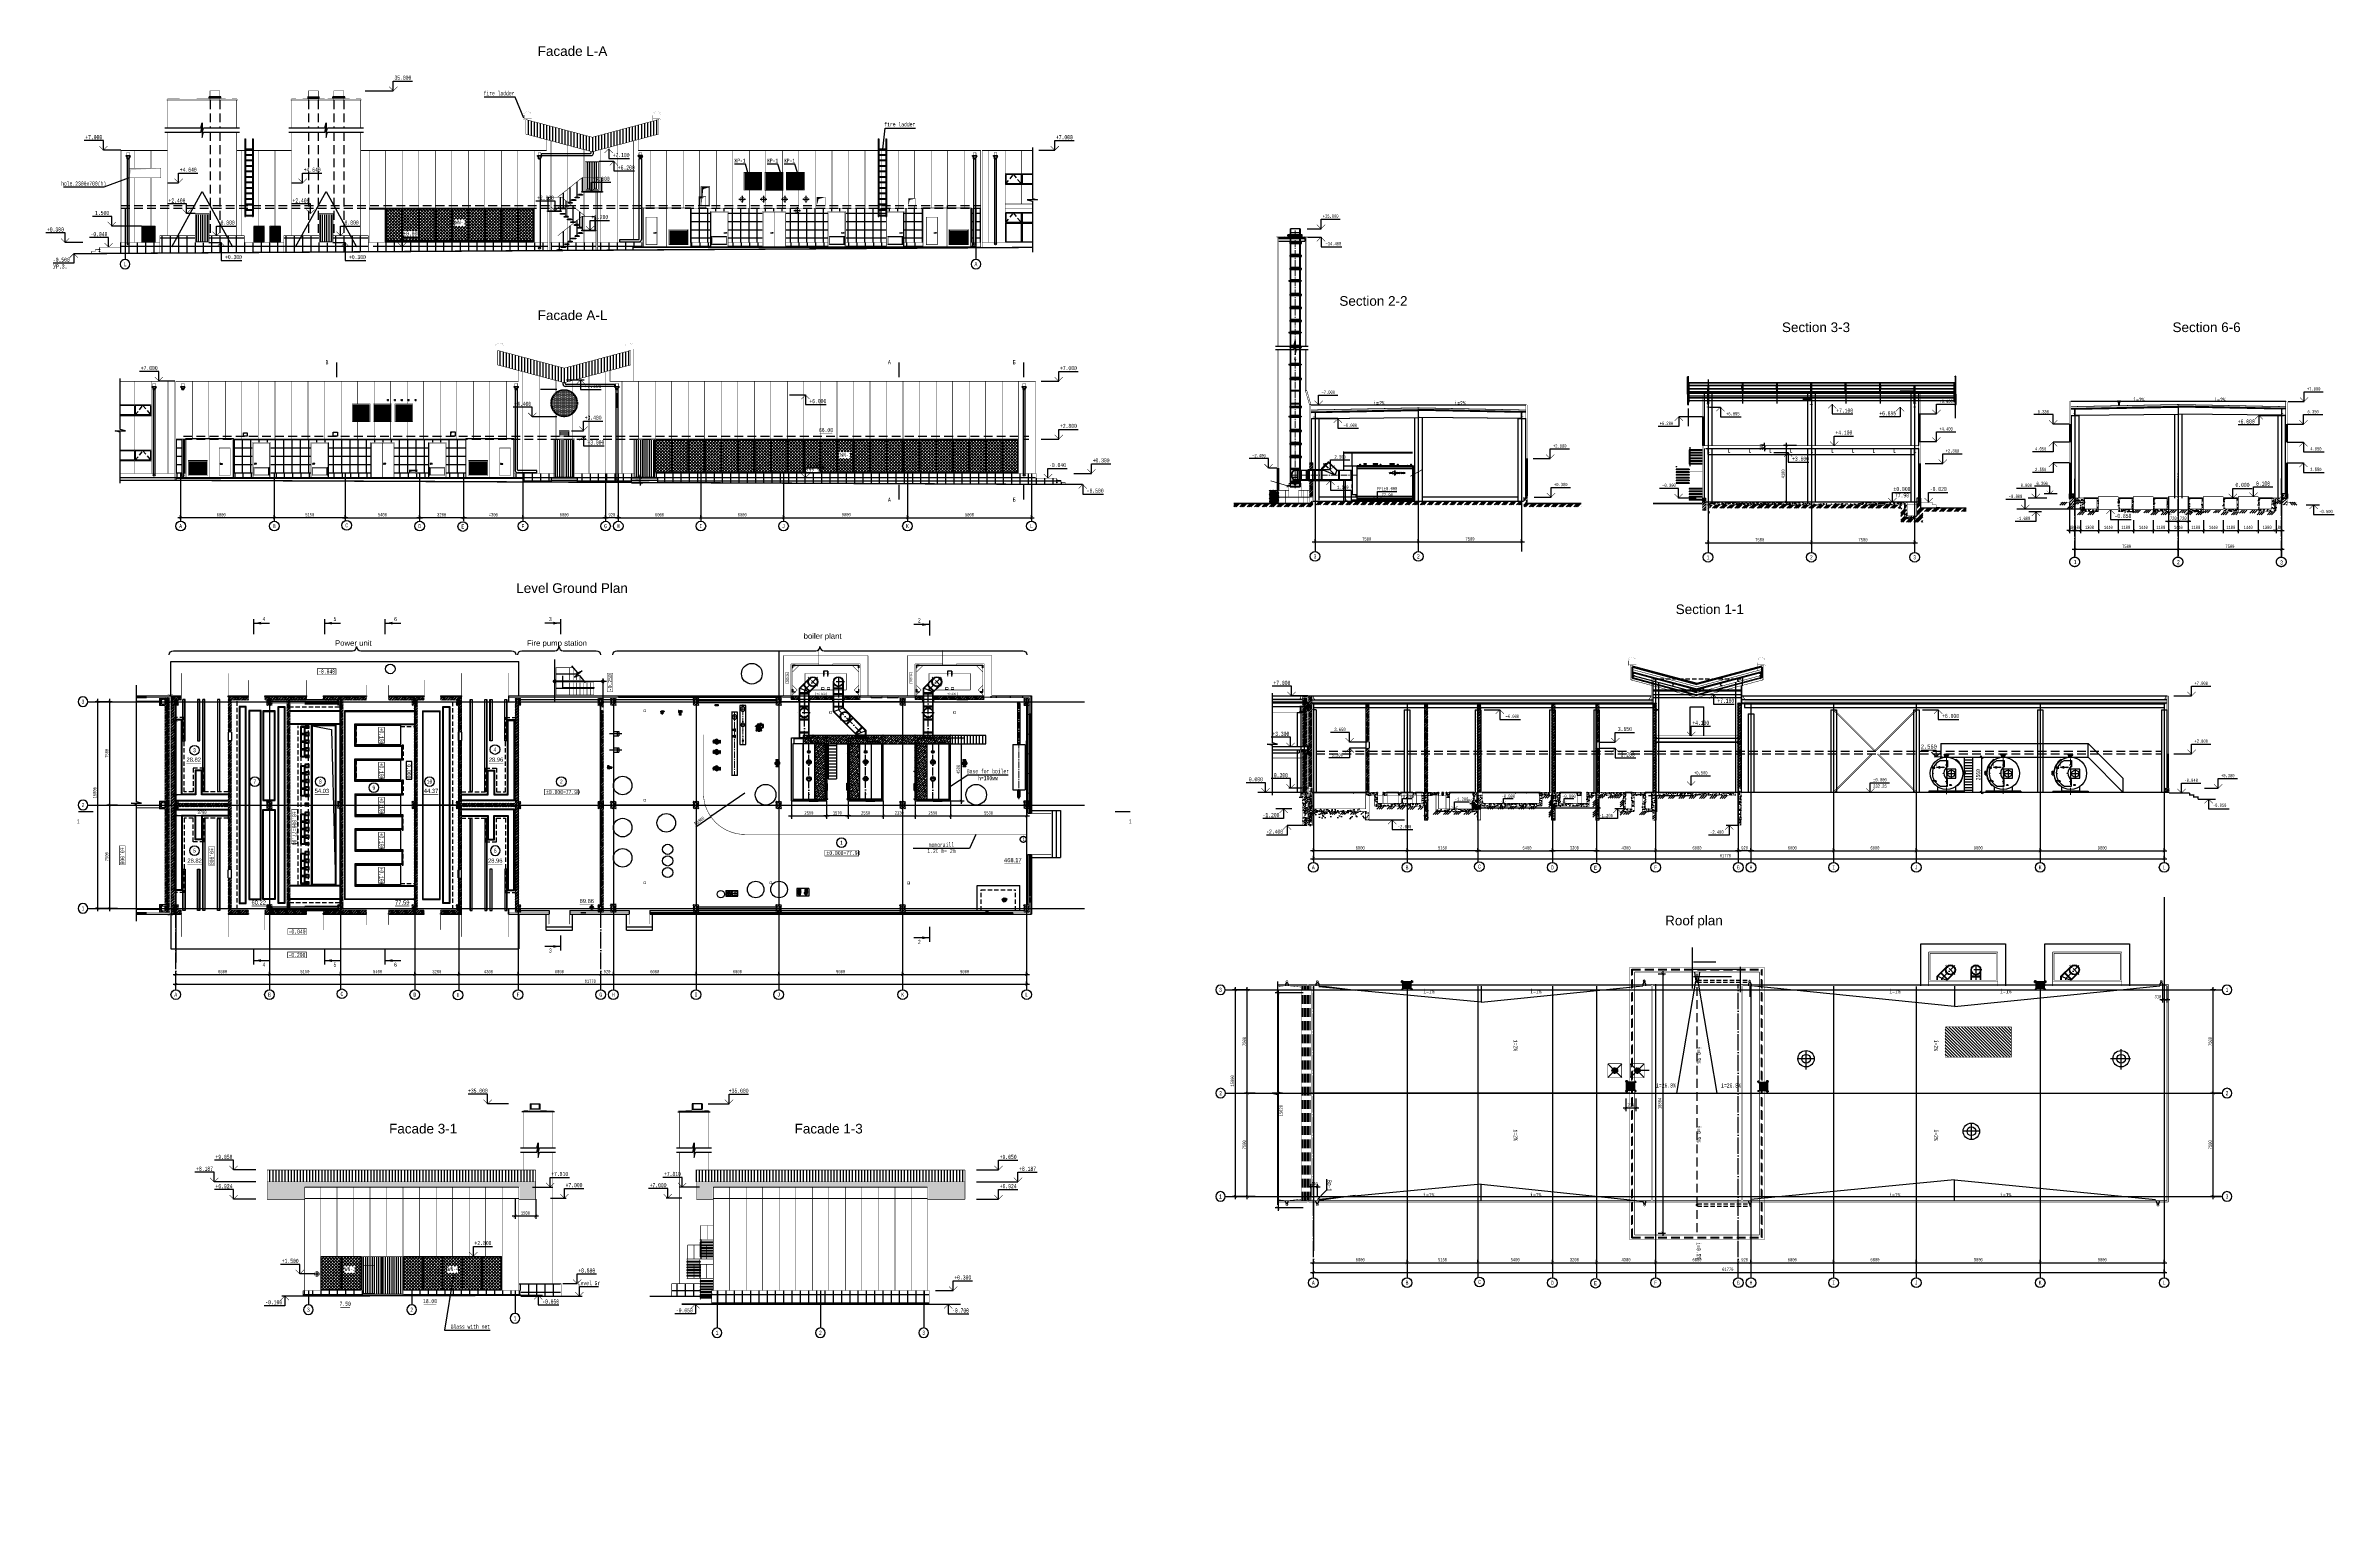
# Model space of a CAD drawing. Extents: x 419008 to 585152, y 366207 to 472224.
import ezdxf
from ezdxf.enums import TextEntityAlignment as Align

# ---------------------------------------------------------------- set-up
doc = ezdxf.new("R2018")
doc.units = 0
doc.header["$LTSCALE"] = 50
doc.header["$PDSIZE"] = -5
for name, pattern in [('ACAD_ISO04W100', [30, 24, -3, 0, -3]), ('ACAD_ISO10W100', [18, 12, -3, 0, -3]), ('CACHE', [0.375, 0.25, -0.125]), ('CONTINOUS', [16, 16, -1e-13]), ('DASHDOT', [25.4, 12.7, -6.35, 0, -6.35]), ('DASHDOTX2', [2, 1, -0.5, 0, -0.5]), ('DASHED', [19.05, 12.7, -6.35]), ('DASHED2', [9.525, 6.35, -3.175]), ('HIDDEN', [0.375, 0.25, -0.125]), ('HIDDEN2', [4.7625, 3.175, -1.5875]), ('HIDDEN4', [10, 5, -5]), ('K5LT_AXLED', [13, 8, -2, 1, -2]), ('ОСЕВАЯ2', [14.2875, 9.525, -1.5875, 1.5875, -1.5875])]:
    doc.linetypes.add(name, pattern=pattern)
doc.layers.get('0').update_dxf_attribs({"linetype": 'CONTINUOUS'})
doc.layers.get('Defpoints').update_dxf_attribs({"linetype": 'CONTINUOUS'})
for name, color, linetype, lineweight in [('2DH_PFX_lpcon', 81, 'CPFLEX', 18), ('2DM_STL', 251, 'CONTINUOUS', 18), ('ax', 4, 'ОСЕВАЯ2', 15), ('CP_AXISHS', 7, 'DASHDOT', 15), ('dim2', 7, 'CONTINUOUS', 9), ('S9', 1, 'CONTINUOUS', 35), ('T1', 1, 'CONTINUOUS', 30), ('T2', 5, 'CONTINUOUS', 30), ('txt2', 7, 'CONTINUOUS', 15)]:
    doc.layers.add(name, color=color, linetype=linetype, lineweight=lineweight)
for name, color, linetype in [('air ax', 240, 'CONTINUOUS'), ('AXIS', 40, 'CONTINUOUS'), ('base', 7, 'CONTINUOUS'), ('BRICK', 2, 'CONTINUOUS'), ('COLON', 1, 'CONTINUOUS'), ('CP_AXIS', 143, 'DASHDOT'), ('CP_DETAL', 33, 'CONTINUOUS'), ('CP_HIDDE', 203, 'HIDDEN'), ('D', 3, 'CONTINUOUS'), ('DIM', 7, 'CONTINUOUS'), ('Door', 3, 'CONTINUOUS'), ('eq', 255, 'CONTINUOUS'), ('Glass', 4, 'CONTINUOUS'), ('hatch', 251, 'CONTINUOUS'), ('Metall', 230, 'CONTINUOUS'), ('S', 2, 'CONTINUOUS'), ('stairs', 253, 'CONTINUOUS'), ('task', 7, 'CONTINUOUS'), ('TEXT', 7, 'CONTINUOUS'), ('WALL', 5, 'CONTINUOUS'), ('zakladnie', 230, 'CONTINUOUS')]:
    doc.layers.add(name, color=color, linetype=linetype)
doc.styles.add('ARIEL-17.5', font='arial.ttf', dxfattribs={"height": 300})
doc.styles.add('CP_ATTR', font='romans.shx')
doc.styles.add('MONOTXT1', font='monotxt1', dxfattribs={"width": 0.65, "height": 300})
doc.styles.add('ST_1', font='monotxt.shx', dxfattribs={"width": 0.65, "height": 300})
doc.styles.add('ST_2', font='monotxt.shx', dxfattribs={"width": 0.65, "height": 240})
doc.styles.get("Standard").update_dxf_attribs({"font": 'monotxt.shx', "width": 0.65, "height": 300})
doc.styles.add('TXT200', font='arial.ttf', dxfattribs={"width": 0.9, "height": 200})
doc.styles.add('ст1', font='arial.ttf', dxfattribs={"height": 1000})
doc.linetypes.add('CPFLEX', pattern='A,0.0001,-0.2,[131,ltypeshp.shx,S=0.2,R=0,X=-0.2,Y=0],-0.4,[131,ltypeshp.shx,S=0.2,R=180,X=0.2,Y=0],-0.2', length=0.8001)
doc.linetypes.add('FENCELINE1', pattern='A,6.35,-2.54,[133,ltypeshp.shx,S=2.54,R=0,X=-2.54,Y=0],-2.54,25.4', length=36.83)
doc.dimstyles.new('ARKO_TICK', dxfattribs={"dimscale": 100, "dimtxt": 1, "dimasz": 1, "dimexe": 2, "dimexo": 2, "dimgap": 1, "dimtad": 1, "dimdec": 0, "dimzin": 0, "dimdsep": 46, "dimtxsty": 'TXT200', "dimblk": 'DBLK_0', "dimcen": 2, "dimdle": 1.5, "dimse1": 1, "dimse2": 1, "dimadec": 65535, "dimazin": 0, "dimtfac": 1, "dimtdec": 0, "dimtix": 1, "dimtmove": 0, "dimatfit": 3, "dimldrblk": 'DBLK_0', "dimfxl": 1, "dimtolj": 1, "dimtzin": 0, "dimarcsym": 0})
doc.dimstyles.get("Standard").update_dxf_attribs({"dimtxt": 300, "dimasz": 300, "dimexe": 2, "dimexo": 2, "dimgap": 0.09, "dimtad": 1, "dimdec": 0, "dimzin": 0, "dimdsep": 46, "dimtxsty": 'Standard', "dimcen": 0.09, "dimadec": 0, "dimazin": 0, "dimtfac": 1, "dimtdec": 0, "dimtofl": 0, "dimtmove": 0, "dimatfit": 3, "dimfxl": 1, "dimtolj": 1, "dimtzin": 0, "dimarcsym": 0})
pattern_1 = [(45, (127074.04, 637847.7), (-101.02788, 101.02788), []), (45, (127141.39, 637847.7), (-101.02788, 101.02788), [])]
pattern_2 = [(45, (127074.04, 631400), (-33.6759605, 33.6759605), []), (135, (127074.04, 631400), (-33.6759605, -33.6759605), [])]
pattern_3 = [(50, (450831.37, 464152.64), (358.6301, -31.3761), [37.5, -412.5]), (355, (450831.37, 464152.64), (-69.3757, 376.0961), [30, -330]), (100.4514, (450861.25, 464150.03), (289.2547, 344.7198), [31.8701, -350.571]), (46.1842, (450831.37, 464252.64), (533.6205, -82.7595), [56.25, -618.75]), (96.6356, (450875.83, 464245.74), (467.3314, 487.059), [47.8051, -525.8565]), (351.1842, (450831.37, 464252.64), (467.331, 487.0593), [45, -495]), (21, (450881.37, 464227.64), (298.4535, -201.30945), [37.5, -412.5]), (326, (450881.37, 464227.64), (121.6577, 362.575), [30, -330]), (71.4514, (450906.24, 464210.86), (420.1113, 161.2652), [31.8701, -350.571]), (37.5, (450831.37, 464152.64), (6.07993, 166.44693), [0, -326, 0, -335, 0, -331.25]), (7.5, (450831.37, 464152.64), (131.53477, 197.20586), [0, -191, 0, -318.5, 0, -126.25]), (327.5, (450719.87, 464152.64), (266.91122, -11.27744), [0, -125, 0, -390, 0, -517.5]), (317.5, (450669.87, 464152.64), (291.5931, 50.0525), [0, -162.5, 0, -259, 0, -367.5])]
pattern_4 = [(45, (0, 0), (-101.02788, 101.02788), []), (45, (67.35, 0), (-101.02788, 101.02788), [])]
pattern_5 = [(50, (25541.07, 705609.59), (182.18467, -15.939086), [19.05, -209.55]), (355, (25541.07, 705609.59), (-35.242826, 191.056643), [15.24, -167.64]), (100.451, (25556.25, 705608.26), (146.9425, 175.11669), [16.19, -178.09]), (46.1842, (25541.07, 705660.4), (271.07904, -42.04233), [28.575, -314.325]), (96.6356, (25563.66, 705656.89), (237.40423, 247.42556), [24.285, -267.135]), (351.184, (25541.07, 705660.4), (237.4046, 247.42512), [22.86, -251.46]), (21, (25566.47, 705647.69), (151.61488, -102.26552), [19.05, -209.55]), (326, (25566.47, 705647.69), (61.80203, 184.187966), [15.24, -167.64]), (71.4514, (25579.1, 705639.17), (213.41649, 81.92286), [16.19, -178.09]), (37.5, (25541.07, 705609.59), (3.088603, 84.555039), [0, -165.608, 0, -170.18, 0, -168.275]), (7.5, (25541.07, 705609.59), (66.819663, 100.180575), [0, -97.028, 0, -161.798, 0, -64.135]), (327.5, (25484.43, 705609.59), (135.590595, -5.728744), [0, -63.5, 0, -198.12, 0, -262.89]), (317.5, (25459.03, 705609.59), (148.129181, 25.42649), [0, -82.55, 0, -131.572, 0, -186.69])]
pattern_6 = [(50, (254863.53, 336057.43), (364.36934, -31.87817), [38.1, -419.1]), (355, (254863.53, 336057.43), (-70.48565, 382.1133), [30.48, -335.28]), (100.451, (254893.9, 336054.77), (293.885, 350.23338), [32.38, -356.18]), (46.1842, (254863.53, 336159.03), (542.1581, -84.08466), [57.15, -628.65]), (96.6356, (254908.7, 336152), (474.8085, 494.8511), [48.57, -534.27]), (351.184, (254863.5, 336159), (474.8092, 494.8502), [45.72, -502.92]), (21, (254914.33, 336133.63), (303.22976, -204.53104), [38.1, -419.1]), (326, (254914.33, 336133.63), (123.60406, 368.37593), [30.48, -335.28]), (71.4514, (254939.6, 336116.58), (426.833, 163.8457), [32.38, -356.18]), (37.5, (254863.53, 336057.43), (6.177207, 169.11008), [0, -331.216, 0, -340.36, 0, -336.55]), (7.5, (254863.53, 336057.43), (133.63933, 200.36115), [0, -194.056, 0, -323.596, 0, -128.27]), (327.5, (254750.24, 336057.43), (271.18119, -11.45749), [0, -127, 0, -396.24, 0, -525.78]), (317.5, (254699.44, 336057.43), (296.25836, 50.85298), [0, -165.1, 0, -263.144, 0, -373.38])]
pattern_7 = [(50, (505469.8, 428914.64), (717.26, -62.752), [75, -825]), (355, (505469.8, 428914.64), (-138.751, 752.192), [60, -660]), (100.4514, (505529.55, 428909.4), (578.51, 689.44), [63.74, -701.142]), (46.1842, (505469.8, 429114.6), (1067.241, -165.52), [112.5, -1237.5]), (96.6356, (505558.7, 429100.8), (934.663, 974.118), [95.61, -1051.713]), (351.1842, (505469.8, 429114.6), (934.662, 974.12), [90, -990]), (21, (505569.8, 429064.64), (596.907, -402.619), [75, -825]), (326, (505569.8, 429064.64), (243.315, 725.15), [60, -660]), (71.4514, (505619.5, 429031.1), (840.223, 322.53), [63.74, -701.142]), (37.5, (505469.77, 428914.64), (12.1599, 332.8939), [0, -652, 0, -670, 0, -662.5]), (7.5, (505469.77, 428914.64), (263.0695, 394.4117), [0, -382, 0, -637, 0, -252.5]), (327.5, (505246.77, 428914.64), (533.8224, -22.5549), [0, -250, 0, -780, 0, -1035]), (317.5, (505146.77, 428914.64), (583.186, 100.105), [0, -325, 0, -518, 0, -735])]
pattern_8 = [(0, (262598.4, 386367.53), (0, 600), []), (90, (262598.4, 386367.53), (-600, 4e-14), [])]
pattern_9 = [(90, (5749.45, 45353.78), (-222.25, 1e-14), [])]
pattern_10 = [(0, (-322050.9, 18231.74), (0, 599.9988), []), (90, (-322050.9, 18231.74), (-599.9988, 4e-14), [])]
pattern_11 = [(0, (-326081.9, 53272.8), (0, 599.9988), []), (90, (-326081.9, 53272.8), (-599.9988, 4e-14), [])]
pattern_12 = [(45, (0, 3026.19), (-101.02788, 101.02788), []), (45, (67.35, 3026.19), (-101.02788, 101.02788), [])]
pattern_13 = [(45, (3200, 3026.19), (-101.02788, 101.02788), []), (45, (3267.35, 3026.19), (-101.02788, 101.02788), [])]
pattern_14 = [(50, (312282.83, 400058.87), (364.36934, -31.87817), [38.1, -419.1]), (355, (312282.83, 400058.87), (-70.48565, 382.1133), [30.48, -335.28]), (100.451, (312313.2, 400056.2), (293.885, 350.23338), [32.38, -356.18]), (46.1842, (312282.83, 400160.47), (542.1581, -84.08466), [57.15, -628.65]), (96.6356, (312328, 400153.46), (474.8085, 494.8511), [48.57, -534.27]), (351.184, (312282.83, 400160.47), (474.8092, 494.8502), [45.72, -502.92]), (21, (312333.63, 400135.07), (303.22976, -204.53104), [38.1, -419.1]), (326, (312333.63, 400135.07), (123.60406, 368.37593), [30.48, -335.28]), (71.4514, (312358.9, 400118.02), (426.833, 163.8457), [32.38, -356.18]), (37.5, (312282.83, 400058.87), (6.177207, 169.11008), [0, -331.216, 0, -340.36, 0, -336.55]), (7.5, (312282.83, 400058.87), (133.63933, 200.36115), [0, -194.056, 0, -323.596, 0, -128.27]), (327.5, (312169.55, 400058.87), (271.18119, -11.45749), [0, -127, 0, -396.24, 0, -525.78]), (317.5, (312118.75, 400058.87), (296.25836, 50.85298), [0, -165.1, 0, -263.144, 0, -373.38])]
pattern_15 = [(45, (312282.83, 400058.87), (-112.2532, 112.2532), [])]
pattern_16 = [(0, (-245731.9, 53272.8), (0, 599.9988), []), (90, (-245731.9, 53272.8), (-599.9988, 4e-14), [])]

# ---------------------------------------------------------------- blocks, each defined once
blk = doc.blocks.new('_ARCHTICK')
at = {"color": 0, "linetype": 'ByBlock', "const_width": 0.15}
blk.add_lwpolyline([(-0.5, -0.5), (0.5, 0.5)], dxfattribs=at)
blk = doc.blocks.new('*D5')
at = {"layer": 'AXIS', "color": 174, "lineweight": -2, "transparency": 16777216}
for p, q in [((424222, 417107), (423452, 417107)), ((423652, 409407), (423652, 417307)), ((424222, 409607), (423452, 409607))]:
    blk.add_line(p, q, dxfattribs=at)
at = {"layer": 'Defpoints', "color": 0, "transparency": 16777216}
for p in [(423652, 417107), (424222, 417107), (424222, 409607)]:
    blk.add_point(p, dxfattribs=at)
at = {"layer": 'AXIS', "color": 174, "lineweight": -2, "transparency": 16777216, "xscale": 200, "yscale": 200, "zscale": 200}
for p, rotation in [((423652, 417107), 90), ((423652, 409607), 270)]:
    blk.add_blockref('_ARCHTICK', p, dxfattribs=dict(at, rotation=rotation))
at = {"layer": 'AXIS', "color": 174, "transparency": 16777216, "insert": (423432, 413357), "char_height": 240, "attachment_point": 5, "rotation": 90, "style": 'ST_2'}
blk.add_mtext('\\A1;7500', dxfattribs=at)
blk = doc.blocks.new('*D6')
at = {"layer": 'AXIS', "color": 174, "lineweight": -2, "transparency": 16777216}
for p, q in [((423837, 424607), (423452, 424607)), ((423652, 416907), (423652, 424807)), ((423837, 417107), (423452, 417107))]:
    blk.add_line(p, q, dxfattribs=at)
at = {"layer": 'Defpoints', "color": 0, "transparency": 16777216}
for p in [(423652, 424607), (423837, 424607), (423837, 417107)]:
    blk.add_point(p, dxfattribs=at)
at = {"layer": 'AXIS', "color": 174, "lineweight": -2, "transparency": 16777216, "xscale": 200, "yscale": 200, "zscale": 200}
for p, rotation in [((423652, 424607), 90), ((423652, 417107), 270)]:
    blk.add_blockref('_ARCHTICK', p, dxfattribs=dict(at, rotation=rotation))
at = {"layer": 'AXIS', "color": 174, "transparency": 16777216, "insert": (423432, 420857), "char_height": 240, "attachment_point": 5, "rotation": 90, "style": 'ST_2'}
blk.add_mtext('\\A1;7500', dxfattribs=at)
blk = doc.blocks.new('psw')
at = {"color": 7, "linetype": 'Continuous'}
blk.add_circle((0, -350), 350, dxfattribs=at)
at = {"color": 7, "linetype": 'Continuous', "style": 'MONOTXT1', "width": 0.65}
blk.add_attdef('99', text='', height=300, dxfattribs=at).set_placement((0, -350), align=Align.MIDDLE)
blk = doc.blocks.new('*D7')
at = {"layer": 'AXIS', "color": 174, "lineweight": -2, "transparency": 16777216}
for p, q in [((423452, 424607), (422586, 424607)), ((422786, 409407), (422786, 424807)), ((423452, 409607), (422586, 409607))]:
    blk.add_line(p, q, dxfattribs=at)
at = {"layer": 'Defpoints', "color": 0, "transparency": 16777216}
for p in [(422786, 424607), (423452, 424607), (423452, 409607)]:
    blk.add_point(p, dxfattribs=at)
at = {"layer": 'AXIS', "color": 174, "lineweight": -2, "transparency": 16777216, "xscale": 200, "yscale": 200, "zscale": 200}
for p, rotation in [((422786, 424607), 90), ((422786, 409607), 270)]:
    blk.add_blockref('_ARCHTICK', p, dxfattribs=dict(at, rotation=rotation))
at = {"layer": 'AXIS', "color": 174, "transparency": 16777216, "insert": (422566, 417997), "char_height": 240, "attachment_point": 5, "rotation": 90, "style": 'ST_2'}
blk.add_mtext('\\A1;15000', dxfattribs=at)
blk = doc.blocks.new('psw1')
at = {"color": 7, "linetype": 'Continuous'}
blk.add_circle((-347, 1), 350, dxfattribs=at)
at = {"color": 7, "linetype": 'Continuous', "style": 'MONOTXT1', "width": 0.65}
blk.add_attdef('99', text='', height=300, dxfattribs=at).set_placement((-347, 1), align=Align.MIDDLE)
blk = doc.blocks.new('*D17')
at = {"layer": 'AXIS', "color": 174, "lineweight": -2, "transparency": 16777216}
for p, q in [((428248, 404798), (435448, 404798)), ((428448, 404798), (428448, 404998)), ((435248, 404798), (435248, 404998))]:
    blk.add_line(p, q, dxfattribs=at)
at = {"layer": 'Defpoints', "color": 0, "transparency": 16777216}
for p in [(428448, 404798), (435248, 404798), (435248, 404798)]:
    blk.add_point(p, dxfattribs=at)
at = {"layer": 'AXIS', "color": 174, "lineweight": -2, "transparency": 16777216, "xscale": 200, "yscale": 200, "zscale": 200, "rotation": 180}
blk.add_blockref('_ARCHTICK', (428448, 404798), dxfattribs=at)
at = {"layer": 'AXIS', "color": 174, "lineweight": -2, "transparency": 16777216, "xscale": 200, "yscale": 200, "zscale": 200}
blk.add_blockref('_ARCHTICK', (435248, 404798), dxfattribs=at)
at = {"layer": 'AXIS', "color": 174, "transparency": 16777216, "insert": (431848, 405018), "char_height": 240, "attachment_point": 5, "style": 'ST_2'}
blk.add_mtext('\\A1;6800', dxfattribs=at)
blk = doc.blocks.new('*D18')
at = {"layer": 'AXIS', "color": 174, "lineweight": -2, "transparency": 16777216}
for p, q in [((435048, 404798), (440598, 404798)), ((435248, 404798), (435248, 404998)), ((440398, 404798), (440398, 404998))]:
    blk.add_line(p, q, dxfattribs=at)
at = {"layer": 'Defpoints', "color": 0, "transparency": 16777216}
for p in [(435248, 404798), (440398, 404798), (440398, 404798)]:
    blk.add_point(p, dxfattribs=at)
at = {"layer": 'AXIS', "color": 174, "lineweight": -2, "transparency": 16777216, "xscale": 200, "yscale": 200, "zscale": 200, "rotation": 180}
blk.add_blockref('_ARCHTICK', (435248, 404798), dxfattribs=at)
at = {"layer": 'AXIS', "color": 174, "lineweight": -2, "transparency": 16777216, "xscale": 200, "yscale": 200, "zscale": 200}
blk.add_blockref('_ARCHTICK', (440398, 404798), dxfattribs=at)
at = {"layer": 'AXIS', "color": 174, "transparency": 16777216, "insert": (437823, 405018), "char_height": 240, "attachment_point": 5, "style": 'ST_2'}
blk.add_mtext('\\A1;5150', dxfattribs=at)
blk = doc.blocks.new('*D19')
at = {"layer": 'AXIS', "color": 174, "lineweight": -2, "transparency": 16777216}
for p, q in [((440198, 404798), (445998, 404798)), ((440398, 404798), (440398, 404998)), ((445798, 404798), (445798, 404998))]:
    blk.add_line(p, q, dxfattribs=at)
at = {"layer": 'Defpoints', "color": 0, "transparency": 16777216}
for p in [(440398, 404798), (445798, 404798), (445798, 404798)]:
    blk.add_point(p, dxfattribs=at)
at = {"layer": 'AXIS', "color": 174, "lineweight": -2, "transparency": 16777216, "xscale": 200, "yscale": 200, "zscale": 200, "rotation": 180}
blk.add_blockref('_ARCHTICK', (440398, 404798), dxfattribs=at)
at = {"layer": 'AXIS', "color": 174, "lineweight": -2, "transparency": 16777216, "xscale": 200, "yscale": 200, "zscale": 200}
blk.add_blockref('_ARCHTICK', (445798, 404798), dxfattribs=at)
at = {"layer": 'AXIS', "color": 174, "transparency": 16777216, "insert": (443098, 405018), "char_height": 240, "attachment_point": 5, "style": 'ST_2'}
blk.add_mtext('\\A1;5400', dxfattribs=at)
blk = doc.blocks.new('*D20')
at = {"layer": 'AXIS', "color": 174, "lineweight": -2, "transparency": 16777216}
for p, q in [((445598, 404798), (449198, 404798)), ((445798, 404798), (445798, 404998)), ((448998, 404798), (448998, 404998))]:
    blk.add_line(p, q, dxfattribs=at)
at = {"layer": 'Defpoints', "color": 0, "transparency": 16777216}
for p in [(445798, 404798), (448998, 404798), (448998, 404798)]:
    blk.add_point(p, dxfattribs=at)
at = {"layer": 'AXIS', "color": 174, "lineweight": -2, "transparency": 16777216, "xscale": 200, "yscale": 200, "zscale": 200, "rotation": 180}
blk.add_blockref('_ARCHTICK', (445798, 404798), dxfattribs=at)
at = {"layer": 'AXIS', "color": 174, "lineweight": -2, "transparency": 16777216, "xscale": 200, "yscale": 200, "zscale": 200}
blk.add_blockref('_ARCHTICK', (448998, 404798), dxfattribs=at)
at = {"layer": 'AXIS', "color": 174, "transparency": 16777216, "insert": (447398, 405018), "char_height": 240, "attachment_point": 5, "style": 'ST_2'}
blk.add_mtext('\\A1;3200', dxfattribs=at)
blk = doc.blocks.new('*D21')
at = {"layer": 'AXIS', "color": 174, "lineweight": -2, "transparency": 16777216}
for p, q in [((448798, 404798), (453498, 404798)), ((448998, 404798), (448998, 404998)), ((453298, 404798), (453298, 404998))]:
    blk.add_line(p, q, dxfattribs=at)
at = {"layer": 'Defpoints', "color": 0, "transparency": 16777216}
for p in [(448998, 404798), (453298, 404798), (453298, 404798)]:
    blk.add_point(p, dxfattribs=at)
at = {"layer": 'AXIS', "color": 174, "lineweight": -2, "transparency": 16777216, "xscale": 200, "yscale": 200, "zscale": 200, "rotation": 180}
blk.add_blockref('_ARCHTICK', (448998, 404798), dxfattribs=at)
at = {"layer": 'AXIS', "color": 174, "lineweight": -2, "transparency": 16777216, "xscale": 200, "yscale": 200, "zscale": 200}
blk.add_blockref('_ARCHTICK', (453298, 404798), dxfattribs=at)
at = {"layer": 'AXIS', "color": 174, "transparency": 16777216, "insert": (451148, 405018), "char_height": 240, "attachment_point": 5, "style": 'ST_2'}
blk.add_mtext('\\A1;4300', dxfattribs=at)
blk = doc.blocks.new('*D22')
at = {"layer": 'AXIS', "color": 174, "lineweight": -2, "transparency": 16777216}
for p, q in [((453098, 404798), (459498, 404798)), ((453298, 404798), (453298, 404998)), ((459298, 404798), (459298, 404998))]:
    blk.add_line(p, q, dxfattribs=at)
at = {"layer": 'Defpoints', "color": 0, "transparency": 16777216}
for p in [(453298, 404798), (459298, 404798), (459298, 404798)]:
    blk.add_point(p, dxfattribs=at)
at = {"layer": 'AXIS', "color": 174, "lineweight": -2, "transparency": 16777216, "xscale": 200, "yscale": 200, "zscale": 200, "rotation": 180}
blk.add_blockref('_ARCHTICK', (453298, 404798), dxfattribs=at)
at = {"layer": 'AXIS', "color": 174, "lineweight": -2, "transparency": 16777216, "xscale": 200, "yscale": 200, "zscale": 200}
blk.add_blockref('_ARCHTICK', (459298, 404798), dxfattribs=at)
at = {"layer": 'AXIS', "color": 174, "transparency": 16777216, "insert": (456298, 405018), "char_height": 240, "attachment_point": 5, "style": 'ST_2'}
blk.add_mtext('\\A1;6000', dxfattribs=at)
blk = doc.blocks.new('*D23')
at = {"layer": 'AXIS', "color": 174, "lineweight": -2, "transparency": 16777216}
for p, q in [((459098, 404798), (460418, 404798)), ((459298, 404798), (459298, 404998)), ((460218, 404798), (460218, 404998))]:
    blk.add_line(p, q, dxfattribs=at)
at = {"layer": 'Defpoints', "color": 0, "transparency": 16777216}
for p in [(459298, 404798), (460218, 404798), (460218, 404798)]:
    blk.add_point(p, dxfattribs=at)
at = {"layer": 'AXIS', "color": 174, "lineweight": -2, "transparency": 16777216, "xscale": 200, "yscale": 200, "zscale": 200, "rotation": 180}
blk.add_blockref('_ARCHTICK', (459298, 404798), dxfattribs=at)
at = {"layer": 'AXIS', "color": 174, "lineweight": -2, "transparency": 16777216, "xscale": 200, "yscale": 200, "zscale": 200}
blk.add_blockref('_ARCHTICK', (460218, 404798), dxfattribs=at)
at = {"layer": 'AXIS', "color": 174, "transparency": 16777216, "insert": (459758, 405018), "char_height": 240, "attachment_point": 5, "style": 'ST_2'}
blk.add_mtext('\\A1;920', dxfattribs=at)
blk = doc.blocks.new('*D24')
at = {"layer": 'AXIS', "color": 174, "lineweight": -2, "transparency": 16777216}
for p, q in [((460018, 404798), (466418, 404798)), ((460218, 404798), (460218, 404998)), ((466218, 404798), (466218, 404998))]:
    blk.add_line(p, q, dxfattribs=at)
at = {"layer": 'Defpoints', "color": 0, "transparency": 16777216}
for p in [(460218, 404798), (466218, 404798), (466218, 404798)]:
    blk.add_point(p, dxfattribs=at)
at = {"layer": 'AXIS', "color": 174, "lineweight": -2, "transparency": 16777216, "xscale": 200, "yscale": 200, "zscale": 200, "rotation": 180}
blk.add_blockref('_ARCHTICK', (460218, 404798), dxfattribs=at)
at = {"layer": 'AXIS', "color": 174, "lineweight": -2, "transparency": 16777216, "xscale": 200, "yscale": 200, "zscale": 200}
blk.add_blockref('_ARCHTICK', (466218, 404798), dxfattribs=at)
at = {"layer": 'AXIS', "color": 174, "transparency": 16777216, "insert": (463218, 405018), "char_height": 240, "attachment_point": 5, "style": 'ST_2'}
blk.add_mtext('\\A1;6000', dxfattribs=at)
blk = doc.blocks.new('*D25')
at = {"layer": 'AXIS', "color": 174, "lineweight": -2, "transparency": 16777216}
for p, q in [((466018, 404798), (472418, 404798)), ((466218, 404798), (466218, 404998)), ((472218, 404798), (472218, 404998))]:
    blk.add_line(p, q, dxfattribs=at)
at = {"layer": 'Defpoints', "color": 0, "transparency": 16777216}
for p in [(466218, 404798), (472218, 404798), (472218, 404798)]:
    blk.add_point(p, dxfattribs=at)
at = {"layer": 'AXIS', "color": 174, "lineweight": -2, "transparency": 16777216, "xscale": 200, "yscale": 200, "zscale": 200, "rotation": 180}
blk.add_blockref('_ARCHTICK', (466218, 404798), dxfattribs=at)
at = {"layer": 'AXIS', "color": 174, "lineweight": -2, "transparency": 16777216, "xscale": 200, "yscale": 200, "zscale": 200}
blk.add_blockref('_ARCHTICK', (472218, 404798), dxfattribs=at)
at = {"layer": 'AXIS', "color": 174, "transparency": 16777216, "insert": (469218, 405018), "char_height": 240, "attachment_point": 5, "style": 'ST_2'}
blk.add_mtext('\\A1;6000', dxfattribs=at)
blk = doc.blocks.new('*D26')
at = {"layer": 'AXIS', "color": 174, "lineweight": -2, "transparency": 16777216}
for p, q in [((472018, 404798), (481418, 404798)), ((472218, 404798), (472218, 404998)), ((481218, 404798), (481218, 404998))]:
    blk.add_line(p, q, dxfattribs=at)
at = {"layer": 'Defpoints', "color": 0, "transparency": 16777216}
for p in [(472218, 404798), (481218, 404798), (481218, 404798)]:
    blk.add_point(p, dxfattribs=at)
at = {"layer": 'AXIS', "color": 174, "lineweight": -2, "transparency": 16777216, "xscale": 200, "yscale": 200, "zscale": 200, "rotation": 180}
blk.add_blockref('_ARCHTICK', (472218, 404798), dxfattribs=at)
at = {"layer": 'AXIS', "color": 174, "lineweight": -2, "transparency": 16777216, "xscale": 200, "yscale": 200, "zscale": 200}
blk.add_blockref('_ARCHTICK', (481218, 404798), dxfattribs=at)
at = {"layer": 'AXIS', "color": 174, "transparency": 16777216, "insert": (476718, 405018), "char_height": 240, "attachment_point": 5, "style": 'ST_2'}
blk.add_mtext('\\A1;9000', dxfattribs=at)
blk = doc.blocks.new('*D27')
at = {"layer": 'AXIS', "color": 174, "lineweight": -2, "transparency": 16777216}
for p, q in [((481018, 404798), (490418, 404798)), ((481218, 404798), (481218, 404998)), ((490218, 404798), (490218, 404998))]:
    blk.add_line(p, q, dxfattribs=at)
at = {"layer": 'Defpoints', "color": 0, "transparency": 16777216}
for p in [(481218, 404798), (490218, 404798), (490218, 404798)]:
    blk.add_point(p, dxfattribs=at)
at = {"layer": 'AXIS', "color": 174, "lineweight": -2, "transparency": 16777216, "xscale": 200, "yscale": 200, "zscale": 200, "rotation": 180}
blk.add_blockref('_ARCHTICK', (481218, 404798), dxfattribs=at)
at = {"layer": 'AXIS', "color": 174, "lineweight": -2, "transparency": 16777216, "xscale": 200, "yscale": 200, "zscale": 200}
blk.add_blockref('_ARCHTICK', (490218, 404798), dxfattribs=at)
at = {"layer": 'AXIS', "color": 174, "transparency": 16777216, "insert": (485718, 405018), "char_height": 240, "attachment_point": 5, "style": 'ST_2'}
blk.add_mtext('\\A1;9000', dxfattribs=at)
blk = doc.blocks.new('*D28')
at = {"layer": 'AXIS', "color": 174, "lineweight": -2, "transparency": 16777216}
for p, q in [((428248, 404098), (490418, 404098)), ((428448, 404098), (428448, 404298)), ((490218, 404098), (490218, 404298))]:
    blk.add_line(p, q, dxfattribs=at)
at = {"layer": 'Defpoints', "color": 0, "transparency": 16777216}
for p in [(428448, 404098), (490218, 404098), (490218, 404098)]:
    blk.add_point(p, dxfattribs=at)
at = {"layer": 'AXIS', "color": 174, "lineweight": -2, "transparency": 16777216, "xscale": 200, "yscale": 200, "zscale": 200, "rotation": 180}
blk.add_blockref('_ARCHTICK', (428448, 404098), dxfattribs=at)
at = {"layer": 'AXIS', "color": 174, "lineweight": -2, "transparency": 16777216, "xscale": 200, "yscale": 200, "zscale": 200}
blk.add_blockref('_ARCHTICK', (490218, 404098), dxfattribs=at)
at = {"layer": 'AXIS', "color": 174, "transparency": 16777216, "insert": (458536, 404318), "char_height": 240, "attachment_point": 5, "style": 'ST_2'}
blk.add_mtext('\\A1;61770', dxfattribs=at)
blk = doc.blocks.new('-29536')
at = {"layer": 'base'}
for p, q in [((14, 200), (0, 200)), ((0, 200), (0, 0)), ((0, 0), (200, 0)), ((20, 38), (20, 194)), ((194, 20), (38, 20)), ((200, 14), (200, 0))]:
    blk.add_line(p, q, dxfattribs=at)
for centre, radius, start, end in [((14, 194), 6, 0, 90), ((38, 38), 18, 180, 270), ((194, 14), 6, 0, 90)]:
    blk.add_arc(centre, radius, start, end, dxfattribs=at)
blk = doc.blocks.new('16384')
at = {"layer": 'base'}
for p, q in [((0, 0), (0, 160)), ((0, 160), (64, 160)), ((64, 0), (0, 0)), ((5, 19), (5, 141)), ((61, 154), (13, 150)), ((61, 6), (13, 10)), ((64, 160), (64, 157)), ((64, 3), (64, 0))]:
    blk.add_line(p, q, dxfattribs=at)
for centre, radius, start, end in [((14, 141), 8.5, 95, 180), ((14, 19), 8.5, 180, 265), ((60, 157), 3.5, 275, 0), ((60, 3), 3.5, 0, 85)]:
    blk.add_arc(centre, radius, start, end, dxfattribs=at)
blk = doc.blocks.new('*D31')
at = {"color": 174, "linetype": 'CONTINOUS', "lineweight": -2, "transparency": 16777216}
for p, q in [((428857, 423258), (428266, 423258)), ((428466, 417658), (428466, 423458)), ((428857, 417858), (428266, 417858))]:
    blk.add_line(p, q, dxfattribs=at)
at = {"layer": 'Defpoints', "color": 0, "linetype": 'CONTINOUS', "transparency": 16777216}
for p in [(428466, 423258), (428857, 423258), (428857, 417858)]:
    blk.add_point(p, dxfattribs=at)
at = {"color": 174, "linetype": 'CONTINOUS', "lineweight": -2, "transparency": 16777216, "xscale": 200, "yscale": 200, "zscale": 200}
for p, rotation in [((428466, 423258), 90), ((428466, 417858), 270)]:
    blk.add_blockref('_ARCHTICK', p, dxfattribs=dict(at, rotation=rotation))
at = {"color": 174, "linetype": 'CONTINOUS', "transparency": 16777216, "insert": (428246, 420558), "char_height": 240, "attachment_point": 5, "rotation": 90, "style": 'ST_2'}
blk.add_mtext('\\A1;5400', dxfattribs=at)
blk = doc.blocks.new('*D32')
at = {"color": 174, "linetype": 'CONTINOUS', "lineweight": -2, "transparency": 16777216}
for p, q in [((428258, 416358), (432448, 416358)), ((428458, 416757), (428458, 416158)), ((432248, 416757), (432248, 416158))]:
    blk.add_line(p, q, dxfattribs=at)
at = {"layer": 'Defpoints', "color": 0, "linetype": 'CONTINOUS', "transparency": 16777216}
for p in [(428458, 416757), (432248, 416757), (432248, 416358)]:
    blk.add_point(p, dxfattribs=at)
at = {"color": 174, "linetype": 'CONTINOUS', "lineweight": -2, "transparency": 16777216, "xscale": 200, "yscale": 200, "zscale": 200, "rotation": 180}
blk.add_blockref('_ARCHTICK', (428458, 416358), dxfattribs=at)
at = {"color": 174, "linetype": 'CONTINOUS', "lineweight": -2, "transparency": 16777216, "xscale": 200, "yscale": 200, "zscale": 200}
blk.add_blockref('_ARCHTICK', (432248, 416358), dxfattribs=at)
at = {"color": 174, "linetype": 'CONTINOUS', "transparency": 16777216, "insert": (430353, 416578), "char_height": 240, "attachment_point": 5, "style": 'ST_2'}
blk.add_mtext('\\A1;3790', dxfattribs=at)
blk = doc.blocks.new('*D36')
at = {"layer": 'AXIS', "color": 174, "lineweight": -2, "transparency": 16777216}
for p, q in [((518037, 413780), (510837, 413780)), ((511037, 413780), (511037, 413980)), ((517837, 413780), (517837, 413980))]:
    blk.add_line(p, q, dxfattribs=at)
at = {"layer": 'Defpoints', "color": 0, "transparency": 16777216}
for p in [(511037, 413780), (511037, 413780), (517837, 413780)]:
    blk.add_point(p, dxfattribs=at)
at = {"layer": 'AXIS', "color": 174, "lineweight": -2, "transparency": 16777216, "xscale": 200, "yscale": 200, "zscale": 200, "rotation": 180}
blk.add_blockref('_ARCHTICK', (511037, 413780), dxfattribs=at)
at = {"layer": 'AXIS', "color": 174, "lineweight": -2, "transparency": 16777216, "xscale": 200, "yscale": 200, "zscale": 200}
blk.add_blockref('_ARCHTICK', (517837, 413780), dxfattribs=at)
at = {"layer": 'AXIS', "color": 174, "transparency": 16777216, "insert": (514437, 414000), "char_height": 240, "attachment_point": 5, "style": 'ST_2'}
blk.add_mtext('\\A1;6800', dxfattribs=at)
blk = doc.blocks.new('*D37')
at = {"layer": 'AXIS', "color": 174, "lineweight": -2, "transparency": 16777216}
for p, q in [((523187, 413780), (517637, 413780)), ((517837, 413780), (517837, 413980)), ((522987, 413780), (522987, 413980))]:
    blk.add_line(p, q, dxfattribs=at)
at = {"layer": 'Defpoints', "color": 0, "transparency": 16777216}
for p in [(517837, 413780), (517837, 413780), (522987, 413780)]:
    blk.add_point(p, dxfattribs=at)
at = {"layer": 'AXIS', "color": 174, "lineweight": -2, "transparency": 16777216, "xscale": 200, "yscale": 200, "zscale": 200, "rotation": 180}
blk.add_blockref('_ARCHTICK', (517837, 413780), dxfattribs=at)
at = {"layer": 'AXIS', "color": 174, "lineweight": -2, "transparency": 16777216, "xscale": 200, "yscale": 200, "zscale": 200}
blk.add_blockref('_ARCHTICK', (522987, 413780), dxfattribs=at)
at = {"layer": 'AXIS', "color": 174, "transparency": 16777216, "insert": (520412, 414000), "char_height": 240, "attachment_point": 5, "style": 'ST_2'}
blk.add_mtext('\\A1;5150', dxfattribs=at)
blk = doc.blocks.new('*D38')
at = {"layer": 'AXIS', "color": 174, "lineweight": -2, "transparency": 16777216}
for p, q in [((522787, 413780), (528587, 413780)), ((522987, 413780), (522987, 413980)), ((528387, 413780), (528387, 413980))]:
    blk.add_line(p, q, dxfattribs=at)
at = {"layer": 'Defpoints', "color": 0, "transparency": 16777216}
for p in [(522987, 413780), (528387, 413780), (528387, 413780)]:
    blk.add_point(p, dxfattribs=at)
at = {"layer": 'AXIS', "color": 174, "lineweight": -2, "transparency": 16777216, "xscale": 200, "yscale": 200, "zscale": 200, "rotation": 180}
blk.add_blockref('_ARCHTICK', (522987, 413780), dxfattribs=at)
at = {"layer": 'AXIS', "color": 174, "lineweight": -2, "transparency": 16777216, "xscale": 200, "yscale": 200, "zscale": 200}
blk.add_blockref('_ARCHTICK', (528387, 413780), dxfattribs=at)
at = {"layer": 'AXIS', "color": 174, "transparency": 16777216, "insert": (526546, 414000), "char_height": 240, "attachment_point": 5, "style": 'ST_2'}
blk.add_mtext('\\A1;5400', dxfattribs=at)
blk = doc.blocks.new('*D39')
at = {"layer": 'AXIS', "color": 174, "lineweight": -2, "transparency": 16777216}
for p, q in [((531787, 413780), (528187, 413780)), ((528387, 413780), (528387, 413980)), ((531587, 413780), (531587, 413980))]:
    blk.add_line(p, q, dxfattribs=at)
at = {"layer": 'Defpoints', "color": 0, "transparency": 16777216}
for p in [(528387, 413780), (528387, 413780), (531587, 413780)]:
    blk.add_point(p, dxfattribs=at)
at = {"layer": 'AXIS', "color": 174, "lineweight": -2, "transparency": 16777216, "xscale": 200, "yscale": 200, "zscale": 200, "rotation": 180}
blk.add_blockref('_ARCHTICK', (528387, 413780), dxfattribs=at)
at = {"layer": 'AXIS', "color": 174, "lineweight": -2, "transparency": 16777216, "xscale": 200, "yscale": 200, "zscale": 200}
blk.add_blockref('_ARCHTICK', (531587, 413780), dxfattribs=at)
at = {"layer": 'AXIS', "color": 174, "transparency": 16777216, "insert": (529987, 414000), "char_height": 240, "attachment_point": 5, "style": 'ST_2'}
blk.add_mtext('\\A1;3200', dxfattribs=at)
blk = doc.blocks.new('*D40')
at = {"layer": 'AXIS', "color": 174, "lineweight": -2, "transparency": 16777216}
for p, q in [((531387, 413780), (536087, 413780)), ((531587, 413780), (531587, 413980)), ((535887, 413780), (535887, 413980))]:
    blk.add_line(p, q, dxfattribs=at)
at = {"layer": 'Defpoints', "color": 0, "transparency": 16777216}
for p in [(531587, 413780), (535887, 413780), (535887, 413780)]:
    blk.add_point(p, dxfattribs=at)
at = {"layer": 'AXIS', "color": 174, "lineweight": -2, "transparency": 16777216, "xscale": 200, "yscale": 200, "zscale": 200, "rotation": 180}
blk.add_blockref('_ARCHTICK', (531587, 413780), dxfattribs=at)
at = {"layer": 'AXIS', "color": 174, "lineweight": -2, "transparency": 16777216, "xscale": 200, "yscale": 200, "zscale": 200}
blk.add_blockref('_ARCHTICK', (535887, 413780), dxfattribs=at)
at = {"layer": 'AXIS', "color": 174, "transparency": 16777216, "insert": (533737, 414000), "char_height": 240, "attachment_point": 5, "style": 'ST_2'}
blk.add_mtext('\\A1;4300', dxfattribs=at)
blk = doc.blocks.new('*D41')
at = {"layer": 'AXIS', "color": 174, "lineweight": -2, "transparency": 16777216}
for p, q in [((535687, 413780), (542087, 413780)), ((535887, 413780), (535887, 413980)), ((541887, 413780), (541887, 413980))]:
    blk.add_line(p, q, dxfattribs=at)
at = {"layer": 'Defpoints', "color": 0, "transparency": 16777216}
for p in [(535887, 413780), (541887, 413780), (541887, 413780)]:
    blk.add_point(p, dxfattribs=at)
at = {"layer": 'AXIS', "color": 174, "lineweight": -2, "transparency": 16777216, "xscale": 200, "yscale": 200, "zscale": 200, "rotation": 180}
blk.add_blockref('_ARCHTICK', (535887, 413780), dxfattribs=at)
at = {"layer": 'AXIS', "color": 174, "lineweight": -2, "transparency": 16777216, "xscale": 200, "yscale": 200, "zscale": 200}
blk.add_blockref('_ARCHTICK', (541887, 413780), dxfattribs=at)
at = {"layer": 'AXIS', "color": 174, "transparency": 16777216, "insert": (538887, 414000), "char_height": 240, "attachment_point": 5, "style": 'ST_2'}
blk.add_mtext('\\A1;6000', dxfattribs=at)
blk = doc.blocks.new('*D42')
at = {"layer": 'AXIS', "color": 174, "lineweight": -2, "transparency": 16777216}
for p, q in [((543007, 413780), (541687, 413780)), ((541887, 413780), (541887, 413980)), ((542807, 413780), (542807, 413980))]:
    blk.add_line(p, q, dxfattribs=at)
at = {"layer": 'Defpoints', "color": 0, "transparency": 16777216}
for p in [(541887, 413780), (541887, 413780), (542807, 413780)]:
    blk.add_point(p, dxfattribs=at)
at = {"layer": 'AXIS', "color": 174, "lineweight": -2, "transparency": 16777216, "xscale": 200, "yscale": 200, "zscale": 200, "rotation": 180}
blk.add_blockref('_ARCHTICK', (541887, 413780), dxfattribs=at)
at = {"layer": 'AXIS', "color": 174, "lineweight": -2, "transparency": 16777216, "xscale": 200, "yscale": 200, "zscale": 200}
blk.add_blockref('_ARCHTICK', (542807, 413780), dxfattribs=at)
at = {"layer": 'AXIS', "color": 174, "transparency": 16777216, "insert": (542347, 414000), "char_height": 240, "attachment_point": 5, "style": 'ST_2'}
blk.add_mtext('\\A1;920', dxfattribs=at)
blk = doc.blocks.new('*D43')
at = {"layer": 'AXIS', "color": 174, "lineweight": -2, "transparency": 16777216}
for p, q in [((542607, 413780), (549007, 413780)), ((542807, 413780), (542807, 413980)), ((548807, 413780), (548807, 413980))]:
    blk.add_line(p, q, dxfattribs=at)
at = {"layer": 'Defpoints', "color": 0, "transparency": 16777216}
for p in [(542807, 413780), (548807, 413780), (548807, 413780)]:
    blk.add_point(p, dxfattribs=at)
at = {"layer": 'AXIS', "color": 174, "lineweight": -2, "transparency": 16777216, "xscale": 200, "yscale": 200, "zscale": 200, "rotation": 180}
blk.add_blockref('_ARCHTICK', (542807, 413780), dxfattribs=at)
at = {"layer": 'AXIS', "color": 174, "lineweight": -2, "transparency": 16777216, "xscale": 200, "yscale": 200, "zscale": 200}
blk.add_blockref('_ARCHTICK', (548807, 413780), dxfattribs=at)
at = {"layer": 'AXIS', "color": 174, "transparency": 16777216, "insert": (545807, 414000), "char_height": 240, "attachment_point": 5, "style": 'ST_2'}
blk.add_mtext('\\A1;6000', dxfattribs=at)
blk = doc.blocks.new('*D44')
at = {"layer": 'AXIS', "color": 174, "lineweight": -2, "transparency": 16777216}
for p, q in [((548607, 413780), (555007, 413780)), ((548807, 413780), (548807, 413980)), ((554807, 413780), (554807, 413980))]:
    blk.add_line(p, q, dxfattribs=at)
at = {"layer": 'Defpoints', "color": 0, "transparency": 16777216}
for p in [(548807, 413780), (554807, 413780), (554807, 413780)]:
    blk.add_point(p, dxfattribs=at)
at = {"layer": 'AXIS', "color": 174, "lineweight": -2, "transparency": 16777216, "xscale": 200, "yscale": 200, "zscale": 200, "rotation": 180}
blk.add_blockref('_ARCHTICK', (548807, 413780), dxfattribs=at)
at = {"layer": 'AXIS', "color": 174, "lineweight": -2, "transparency": 16777216, "xscale": 200, "yscale": 200, "zscale": 200}
blk.add_blockref('_ARCHTICK', (554807, 413780), dxfattribs=at)
at = {"layer": 'AXIS', "color": 174, "transparency": 16777216, "insert": (551807, 414000), "char_height": 240, "attachment_point": 5, "style": 'ST_2'}
blk.add_mtext('\\A1;6000', dxfattribs=at)
blk = doc.blocks.new('o_3')
at = {"linetype": 'Continuous'}
for p, q in [((0, 0), (0, -7)), ((0, -7), (15, -7))]:
    blk.add_line(p, q, dxfattribs=at)
at = {"color": 7, "linetype": 'Continuous', "const_width": 0.35}
blk.add_lwpolyline([(-3, -3), (0, 0), (3, -3)], dxfattribs=at)
blk = doc.blocks.new('o_1')
at = {"linetype": 'Continuous'}
for p, q in [((0, 7), (14, 7)), ((0, 0), (0, 7))]:
    blk.add_line(p, q, dxfattribs=at)
at = {"color": 7, "linetype": 'Continuous', "const_width": 0.35}
blk.add_lwpolyline([(-3, 3), (0, 0), (3, 3)], dxfattribs=at)
blk = doc.blocks.new('*D45')
at = {"layer": 'AXIS', "color": 174, "linetype": 'Continuous', "lineweight": -2, "transparency": 16777216}
for p, q in [((539491, 436143), (547391, 436143)), ((539691, 436143), (539691, 436343)), ((547191, 436143), (547191, 436343))]:
    blk.add_line(p, q, dxfattribs=at)
at = {"layer": 'Defpoints', "color": 0, "linetype": 'Continuous', "transparency": 16777216}
for p in [(539691, 436143), (547191, 436143), (547191, 436143)]:
    blk.add_point(p, dxfattribs=at)
at = {"layer": 'AXIS', "color": 174, "linetype": 'Continuous', "lineweight": -2, "transparency": 16777216, "xscale": 200, "yscale": 200, "zscale": 200, "rotation": 180}
blk.add_blockref('_ARCHTICK', (539691, 436143), dxfattribs=at)
at = {"layer": 'AXIS', "color": 174, "linetype": 'Continuous', "lineweight": -2, "transparency": 16777216, "xscale": 200, "yscale": 200, "zscale": 200}
blk.add_blockref('_ARCHTICK', (547191, 436143), dxfattribs=at)
at = {"layer": 'AXIS', "color": 174, "linetype": 'Continuous', "transparency": 16777216, "insert": (543441, 436363), "char_height": 240, "attachment_point": 5, "style": 'ST_2'}
blk.add_mtext('\\A1;7500', dxfattribs=at)
blk = doc.blocks.new('*D46')
at = {"layer": 'AXIS', "color": 174, "linetype": 'Continuous', "lineweight": -2, "transparency": 16777216}
for p, q in [((546991, 436143), (554891, 436143)), ((547191, 436143), (547191, 436343)), ((554691, 436143), (554691, 436343))]:
    blk.add_line(p, q, dxfattribs=at)
at = {"layer": 'Defpoints', "color": 0, "linetype": 'Continuous', "transparency": 16777216}
for p in [(547191, 436143), (554691, 436143), (554691, 436143)]:
    blk.add_point(p, dxfattribs=at)
at = {"layer": 'AXIS', "color": 174, "linetype": 'Continuous', "lineweight": -2, "transparency": 16777216, "xscale": 200, "yscale": 200, "zscale": 200, "rotation": 180}
blk.add_blockref('_ARCHTICK', (547191, 436143), dxfattribs=at)
at = {"layer": 'AXIS', "color": 174, "linetype": 'Continuous', "lineweight": -2, "transparency": 16777216, "xscale": 200, "yscale": 200, "zscale": 200}
blk.add_blockref('_ARCHTICK', (554691, 436143), dxfattribs=at)
at = {"layer": 'AXIS', "color": 174, "linetype": 'Continuous', "transparency": 16777216, "insert": (550941, 436363), "char_height": 240, "attachment_point": 5, "style": 'ST_2'}
blk.add_mtext('\\A1;7500', dxfattribs=at)
blk = doc.blocks.new('*D47')
at = {"layer": 'AXIS', "color": 174, "lineweight": -2, "transparency": 16777216}
for p, q in [((554607, 413780), (564007, 413780)), ((554807, 413780), (554807, 413980)), ((563807, 413780), (563807, 413980))]:
    blk.add_line(p, q, dxfattribs=at)
at = {"layer": 'Defpoints', "color": 0, "transparency": 16777216}
for p in [(554807, 413780), (563807, 413780), (563807, 413780)]:
    blk.add_point(p, dxfattribs=at)
at = {"layer": 'AXIS', "color": 174, "lineweight": -2, "transparency": 16777216, "xscale": 200, "yscale": 200, "zscale": 200, "rotation": 180}
blk.add_blockref('_ARCHTICK', (554807, 413780), dxfattribs=at)
at = {"layer": 'AXIS', "color": 174, "lineweight": -2, "transparency": 16777216, "xscale": 200, "yscale": 200, "zscale": 200}
blk.add_blockref('_ARCHTICK', (563807, 413780), dxfattribs=at)
at = {"layer": 'AXIS', "color": 174, "transparency": 16777216, "insert": (559307, 414000), "char_height": 240, "attachment_point": 5, "style": 'ST_2'}
blk.add_mtext('\\A1;9000', dxfattribs=at)
blk = doc.blocks.new('*D48')
at = {"layer": 'AXIS', "color": 174, "lineweight": -2, "transparency": 16777216}
for p, q in [((563607, 413780), (573007, 413780)), ((563807, 413780), (563807, 413980)), ((572807, 413780), (572807, 413980))]:
    blk.add_line(p, q, dxfattribs=at)
at = {"layer": 'Defpoints', "color": 0, "transparency": 16777216}
for p in [(563807, 413780), (572807, 413780), (572807, 413780)]:
    blk.add_point(p, dxfattribs=at)
at = {"layer": 'AXIS', "color": 174, "lineweight": -2, "transparency": 16777216, "xscale": 200, "yscale": 200, "zscale": 200, "rotation": 180}
blk.add_blockref('_ARCHTICK', (563807, 413780), dxfattribs=at)
at = {"layer": 'AXIS', "color": 174, "lineweight": -2, "transparency": 16777216, "xscale": 200, "yscale": 200, "zscale": 200}
blk.add_blockref('_ARCHTICK', (572807, 413780), dxfattribs=at)
at = {"layer": 'AXIS', "color": 174, "transparency": 16777216, "insert": (568307, 414000), "char_height": 240, "attachment_point": 5, "style": 'ST_2'}
blk.add_mtext('\\A1;9000', dxfattribs=at)
blk = doc.blocks.new('*D49')
at = {"layer": 'AXIS', "color": 174, "lineweight": -2, "transparency": 16777216}
for p, q in [((546111, 443196), (545164, 443196)), ((545364, 443396), (545364, 438896)), ((546111, 439096), (545164, 439096))]:
    blk.add_line(p, q, dxfattribs=at)
at = {"layer": 'Defpoints', "color": 0, "transparency": 16777216}
for p in [(546111, 443196), (545364, 439096), (546111, 439096)]:
    blk.add_point(p, dxfattribs=at)
at = {"layer": 'AXIS', "color": 174, "lineweight": -2, "transparency": 16777216, "xscale": 200, "yscale": 200, "zscale": 200}
for p, rotation in [((545364, 443196), 90), ((545364, 439096), 270)]:
    blk.add_blockref('_ARCHTICK', p, dxfattribs=dict(at, rotation=rotation))
at = {"layer": 'AXIS', "color": 174, "transparency": 16777216, "insert": (545144, 441146), "char_height": 240, "attachment_point": 5, "rotation": 90, "style": 'ST_2'}
blk.add_mtext('\\A1;4100', dxfattribs=at)
blk = doc.blocks.new('*D50')
at = {"layer": 'Defpoints', "color": 0, "transparency": 16777216}
for p in [(511037, 413189), (572807, 413213), (572807, 413189)]:
    blk.add_point(p, dxfattribs=at)
at = {"layer": 'WALL', "color": 174, "lineweight": -2, "transparency": 16777216}
for p, q in [((510837, 413213), (573007, 413213)), ((511037, 413189), (511037, 413413)), ((572807, 413189), (572807, 413413))]:
    blk.add_line(p, q, dxfattribs=at)
at = {"layer": 'WALL', "color": 174, "lineweight": -2, "transparency": 16777216, "xscale": 200, "yscale": 200, "zscale": 200, "rotation": 180}
blk.add_blockref('_ARCHTICK', (511037, 413213), dxfattribs=at)
at = {"layer": 'WALL', "color": 174, "lineweight": -2, "transparency": 16777216, "xscale": 200, "yscale": 200, "zscale": 200}
blk.add_blockref('_ARCHTICK', (572807, 413213), dxfattribs=at)
at = {"layer": 'WALL', "color": 174, "transparency": 16777216, "insert": (540954, 413433), "char_height": 240, "attachment_point": 5, "style": 'ST_2'}
blk.add_mtext('\\A1;61770', dxfattribs=at)
blk = doc.blocks.new('2250')
at = {"layer": 'base'}
for p, q in [((3.2, 50), (0, 50)), ((0, 50), (0, 0)), ((0, 0), (50, 0)), ((5, 10.5), (5, 48.2)), ((48.2, 5), (10.5, 5)), ((50, 3.2), (50, 0))]:
    blk.add_line(p, q, dxfattribs=at)
for centre, radius, start, end in [((3.2, 48.2), 1.8, 0, 90), ((10.5, 10.5), 5.5, 180, 270), ((48.2, 3.2), 1.8, 0, 90)]:
    blk.add_arc(centre, radius, start, end, dxfattribs=at)
blk = doc.blocks.new('A$C3DA15161')
at = {"layer": 'WALL'}
blk.add_line((711, 227), (711, -533), dxfattribs=at)
for p, rotation in [((761, 227), 90), ((761, -533), 180)]:
    blk.add_blockref('2250', p, dxfattribs=dict(at, rotation=rotation))
blk = doc.blocks.new('18176')
at = {"layer": 'base'}
for p, q in [((0, 0), (0, 200)), ((0, 200), (76, 200)), ((76, 0), (0, 0)), ((5, 21), (5, 179)), ((72, 194), (14, 189)), ((72, 6), (14, 11)), ((76, 200), (76, 198)), ((76, 2), (76, 0))]:
    blk.add_line(p, q, dxfattribs=at)
for centre, radius, start, end in [((15, 179), 9.5, 95, 180), ((15, 21), 9.5, 180, 265), ((72, 198), 4, 275, 0), ((72, 2), 4, 0, 85)]:
    blk.add_arc(centre, radius, start, end, dxfattribs=at)
blk = doc.blocks.new('*D51')
at = {"layer": 'Defpoints', "color": 0, "transparency": 16777216}
for p in [(543791, 443196), (543791, 442996), (543791, 442996)]:
    blk.add_point(p, dxfattribs=at)
at = {"layer": 'WALL', "color": 174, "lineweight": -2, "transparency": 16777216}
for p, q in [((543791, 443196), (543591, 443196)), ((543791, 442996), (543591, 442996)), ((543791, 443196), (543791, 443396)), ((543791, 443196), (543791, 442996)), ((543791, 442996), (543791, 442796))]:
    blk.add_line(p, q, dxfattribs=at)
at = {"layer": 'WALL', "color": 174, "lineweight": -2, "transparency": 16777216, "xscale": 200, "yscale": 200, "zscale": 200}
for p, rotation in [((543791, 443196), 270), ((543791, 442996), 90)]:
    blk.add_blockref('_ARCHTICK', p, dxfattribs=dict(at, rotation=rotation))
at = {"layer": 'WALL', "color": 174, "transparency": 16777216, "insert": (543571, 443096), "char_height": 240, "attachment_point": 5, "rotation": 90, "style": 'ST_2'}
blk.add_mtext('\\A1;200', dxfattribs=at)
blk = doc.blocks.new('*D52')
at = {"layer": 'AXIS', "color": 174, "linetype": 'Continuous', "lineweight": -2, "transparency": 16777216}
for p, q in [((518457, 436203), (526357, 436203)), ((518657, 436203), (518657, 436403)), ((526157, 436203), (526157, 436403))]:
    blk.add_line(p, q, dxfattribs=at)
at = {"layer": 'Defpoints', "color": 0, "linetype": 'Continuous', "transparency": 16777216}
for p in [(518657, 436203), (526157, 436203), (526157, 436203)]:
    blk.add_point(p, dxfattribs=at)
at = {"layer": 'AXIS', "color": 174, "linetype": 'Continuous', "lineweight": -2, "transparency": 16777216, "xscale": 200, "yscale": 200, "zscale": 200, "rotation": 180}
blk.add_blockref('_ARCHTICK', (518657, 436203), dxfattribs=at)
at = {"layer": 'AXIS', "color": 174, "linetype": 'Continuous', "lineweight": -2, "transparency": 16777216, "xscale": 200, "yscale": 200, "zscale": 200}
blk.add_blockref('_ARCHTICK', (526157, 436203), dxfattribs=at)
at = {"layer": 'AXIS', "color": 174, "linetype": 'Continuous', "transparency": 16777216, "insert": (522407, 436423), "char_height": 240, "attachment_point": 5, "style": 'ST_2'}
blk.add_mtext('\\A1;7500', dxfattribs=at)
blk = doc.blocks.new('*D53')
at = {"layer": 'AXIS', "color": 174, "linetype": 'Continuous', "lineweight": -2, "transparency": 16777216}
for p, q in [((510957, 436203), (518857, 436203)), ((511157, 436203), (511157, 436403)), ((518657, 436203), (518657, 436403))]:
    blk.add_line(p, q, dxfattribs=at)
at = {"layer": 'Defpoints', "color": 0, "linetype": 'Continuous', "transparency": 16777216}
for p in [(511157, 436203), (518657, 436203), (518657, 436203)]:
    blk.add_point(p, dxfattribs=at)
at = {"layer": 'AXIS', "color": 174, "linetype": 'Continuous', "lineweight": -2, "transparency": 16777216, "xscale": 200, "yscale": 200, "zscale": 200, "rotation": 180}
blk.add_blockref('_ARCHTICK', (511157, 436203), dxfattribs=at)
at = {"layer": 'AXIS', "color": 174, "linetype": 'Continuous', "lineweight": -2, "transparency": 16777216, "xscale": 200, "yscale": 200, "zscale": 200}
blk.add_blockref('_ARCHTICK', (518657, 436203), dxfattribs=at)
at = {"layer": 'AXIS', "color": 174, "linetype": 'Continuous', "transparency": 16777216, "insert": (514907, 436423), "char_height": 240, "attachment_point": 5, "style": 'ST_2'}
blk.add_mtext('\\A1;7500', dxfattribs=at)
blk = doc.blocks.new('A$C7C8A6784')
blk.add_hatch(color=244).paths.add_polyline_path([(-5, -10), (-5, -48, 0.4142136), (-4, -50), (0, -50), (0, 0), (-50, 0), (-50, -4, 0.4142136), (-48, -5), (-10, -5, -0.4142136)])
at = {"color": 244}
blk.add_lwpolyline([(0, 0), (-50, 0), (-50, -4, 0.4142136), (-48, -5), (-10, -5, -0.4142136), (-5, -10), (-5, -48, 0.4142136), (-4, -50), (0, -50)], format="xyb", close=True, dxfattribs=at)
at = {"color": 244, "const_width": 3}
blk.add_lwpolyline([(-84, -62), (-84, -46, -0.1989124), (-81, -39), (-51, -10, -0.1989124), (-44, -7), (-17, -7, -0.4142136), (-7, -17), (-7, -44, -0.1989124), (-10, -51), (-39, -81, -0.1989124), (-46, -84), (-62, -84)], format="xyb", dxfattribs=at)
blk = doc.blocks.new('A$C7A9B6DF5')
at = {"ltscale": 350}
for color, points in [(200, [(51, 5), (-850, 5), (-850, 9), (51, 9)]), (204, [(-795, -4), (-795, -43, 0.4142136), (-793, -45), (-790, -45), (-790, 5), (-840, 5), (-840, 2, 0.4142136), (-838, 0), (-799, 0, -0.4142136)]), (204, [(1, 0), (40, 0, 0.4142136), (41, 2), (41, 5), (-9, 5), (-9, -45), (-5, -45, 0.4142136), (-4, -43), (-4, -4, -0.4142136)])]:
    blk.add_hatch(color=color, dxfattribs=at).paths.add_polyline_path(points)
at = {"color": 200, "ltscale": 350}
blk.add_lwpolyline([(51, 5), (-850, 5), (-850, 9), (51, 9)], close=True, dxfattribs=at)
at = {"color": 204, "ltscale": 350}
for points in [[(-790, 5), (-840, 5), (-840, 2, 0.4142136), (-838, 0), (-799, 0, -0.4142136), (-795, -4), (-795, -43, 0.4142136), (-793, -45), (-790, -45)], [(-9, 5), (41, 5), (41, 2, -0.4142136), (40, 0), (1, 0, 0.4142136), (-4, -4), (-4, -43, -0.4142136), (-5, -45), (-9, -45)]]:
    blk.add_lwpolyline(points, format="xyb", close=True, dxfattribs=at)
at = {"color": 204, "linetype": 'CACHE', "ltscale": 350, "const_width": 2}
blk.add_lwpolyline([(-790, 0), (-9, 0)], dxfattribs=at)
at = {"color": 204, "ltscale": 350, "const_width": 2}
blk.add_lwpolyline([(-790, -45), (-9, -45)], dxfattribs=at)
blk = doc.blocks.new('A$C7DED7B57')
at = {"ltscale": 350}
for color, points in [(200, [(50.5, 5), (-450.5, 5), (-450.5, 9), (50.5, 9)]), (204, [(-395.5, -4.5), (-395.5, -43.5, 0.41421356), (-394, -45), (-390.5, -45), (-390.5, 5), (-440.5, 5), (-440.5, 1.5, 0.41421356), (-439, 0), (-400, 0, -0.41421356)]), (204, [(0, 0), (39, 0, 0.41421356), (40.5, 1.5), (40.5, 5), (-9.5, 5), (-9.5, -45), (-6, -45, 0.41421356), (-4.5, -43.5), (-4.5, -4.5, -0.41421356)])]:
    blk.add_hatch(color=color, dxfattribs=at).paths.add_polyline_path(points)
at = {"color": 200, "ltscale": 350}
blk.add_lwpolyline([(50.5, 5), (-450.5, 5), (-450.5, 9), (50.5, 9)], close=True, dxfattribs=at)
at = {"color": 204, "ltscale": 350}
for points in [[(-390.5, 5), (-440.5, 5), (-440.5, 1.5, 0.41421356), (-439, 0), (-400, 0, -0.41421356), (-395.5, -4.5), (-395.5, -43.5, 0.41421356), (-394, -45), (-390.5, -45)], [(-9.5, 5), (40.5, 5), (40.5, 1.5, -0.41421356), (39, 0), (0, 0, 0.41421356), (-4.5, -4.5), (-4.5, -43.5, -0.41421356), (-6, -45), (-9.5, -45)]]:
    blk.add_lwpolyline(points, format="xyb", close=True, dxfattribs=at)
at = {"color": 204, "linetype": 'CACHE', "ltscale": 350, "const_width": 2}
blk.add_lwpolyline([(-390.5, 0), (-9.5, 0)], dxfattribs=at)
at = {"color": 204, "ltscale": 350, "const_width": 2}
blk.add_lwpolyline([(-390.5, -45), (-9.5, -45)], dxfattribs=at)
blk = doc.blocks.new('A$C765538DE')
at = {"ltscale": 350}
for color, points in [(200, [(50.5, 5), (-1750.5, 5), (-1750.5, 9), (50.5, 9)]), (204, [(-1695.5, -4.5), (-1695.5, -43.5, 0.41421356), (-1694, -45), (-1690.5, -45), (-1690.5, 5), (-1740.5, 5), (-1740.5, 1.5, 0.41421356), (-1739, 0), (-1700, 0, -0.41421356)]), (204, [(0, 0), (39, 0, 0.41421356), (40.5, 1.5), (40.5, 5), (-9.5, 5), (-9.5, -45), (-6, -45, 0.41421356), (-4.5, -43.5), (-4.5, -4.5, -0.41421356)])]:
    blk.add_hatch(color=color, dxfattribs=at).paths.add_polyline_path(points)
at = {"color": 200, "ltscale": 350}
blk.add_lwpolyline([(50.5, 5), (-1750.5, 5), (-1750.5, 9), (50.5, 9)], close=True, dxfattribs=at)
at = {"color": 204, "ltscale": 350}
for points in [[(-1690.5, 5), (-1740.5, 5), (-1740.5, 1.5, 0.41421356), (-1739, 0), (-1700, 0, -0.41421356), (-1695.5, -4.5), (-1695.5, -43.5, 0.41421356), (-1694, -45), (-1690.5, -45)], [(-9.5, 5), (40.5, 5), (40.5, 1.5, -0.41421356), (39, 0), (0, 0, 0.41421356), (-4.5, -4.5), (-4.5, -43.5, -0.41421356), (-6, -45), (-9.5, -45)]]:
    blk.add_lwpolyline(points, format="xyb", close=True, dxfattribs=at)
at = {"color": 204, "ltscale": 350, "const_width": 2}
for points in [[(-1690.5, 0), (-9.5, 0)], [(-1690.5, -45), (-9.5, -45)]]:
    blk.add_lwpolyline(points, dxfattribs=at)
blk = doc.blocks.new('A$C5E895D34')
at = {"ltscale": 350}
for color, points in [(200, [(954, -4), (0, -4), (0, 0), (954, 0)]), (204, [(55, -13.5), (55, -52.5, 0.41421356), (56.5, -54), (60, -54), (60, -4), (10, -4), (10, -7.5, 0.41421356), (11.5, -9), (50.5, -9, -0.41421356)]), (204, [(903.5, -9), (942.5, -9, 0.41421356), (944, -7.5), (944, -4), (894, -4), (894, -54), (897.5, -54, 0.41421356), (899, -52.5), (899, -13.5, -0.41421356)])]:
    blk.add_hatch(color=color, dxfattribs=at).paths.add_polyline_path(points)
at = {"color": 200, "ltscale": 350}
blk.add_lwpolyline([(954, -4), (0, -4), (0, 0), (954, 0)], close=True, dxfattribs=at)
at = {"color": 204, "ltscale": 350}
for points in [[(60, -4), (10, -4), (10, -7.5, 0.41421356), (11.5, -9), (50.5, -9, -0.41421356), (55, -13.5), (55, -52.5, 0.41421356), (56.5, -54), (60, -54)], [(894, -4), (944, -4), (944, -7.5, -0.41421356), (942.5, -9), (903.5, -9, 0.41421356), (899, -13.5), (899, -52.5, -0.41421356), (897.5, -54), (894, -54)]]:
    blk.add_lwpolyline(points, format="xyb", close=True, dxfattribs=at)
at = {"color": 204, "linetype": 'CACHE', "ltscale": 350, "const_width": 2}
blk.add_lwpolyline([(60, -9), (894, -9)], dxfattribs=at)
at = {"color": 204, "ltscale": 350, "const_width": 2}
blk.add_lwpolyline([(60, -54), (894, -54)], dxfattribs=at)
blk = doc.blocks.new('A$C207459C2')
at = {"ltscale": 350}
for color, points in [(200, [(50.5, 5), (-394.5, 5), (-394.5, 9), (50.5, 9)]), (204, [(-339.5, -4.5), (-339.5, -43.5, 0.41421356), (-338, -45), (-334.5, -45), (-334.5, 5), (-384.5, 5), (-384.5, 1.5, 0.41421356), (-383, 0), (-344, 0, -0.41421356)]), (204, [(0, 0), (39, 0, 0.41421356), (40.5, 1.5), (40.5, 5), (-9.5, 5), (-9.5, -45), (-6, -45, 0.41421356), (-4.5, -43.5), (-4.5, -4.5, -0.41421356)])]:
    blk.add_hatch(color=color, dxfattribs=at).paths.add_polyline_path(points)
at = {"color": 200, "ltscale": 350}
blk.add_lwpolyline([(50.5, 5), (-394.5, 5), (-394.5, 9), (50.5, 9)], close=True, dxfattribs=at)
at = {"color": 204, "ltscale": 350}
for points in [[(-334.5, 5), (-384.5, 5), (-384.5, 1.5, 0.41421356), (-383, 0), (-344, 0, -0.41421356), (-339.5, -4.5), (-339.5, -43.5, 0.41421356), (-338, -45), (-334.5, -45)], [(-9.5, 5), (40.5, 5), (40.5, 1.5, -0.41421356), (39, 0), (0, 0, 0.41421356), (-4.5, -4.5), (-4.5, -43.5, -0.41421356), (-6, -45), (-9.5, -45)]]:
    blk.add_lwpolyline(points, format="xyb", close=True, dxfattribs=at)
at = {"color": 204, "linetype": 'CACHE', "ltscale": 350, "const_width": 2}
blk.add_lwpolyline([(-334.5, 0), (-9.5, 0)], dxfattribs=at)
at = {"color": 204, "ltscale": 350, "const_width": 2}
blk.add_lwpolyline([(-334.5, -45), (-9.5, -45)], dxfattribs=at)
blk = doc.blocks.new('A$C74D87A58')
at = {"ltscale": 350}
for color, points in [(200, [(50.5, 5), (-969.5, 5), (-969.5, 9), (50.5, 9)]), (204, [(-959.5, 5), (-959.5, 1.5, 0.41421356), (-958, 0), (-919, 0, -0.41421356), (-914.5, -4.5), (-914.5, -43.5, 0.41421356), (-913, -45), (-909.5, -45), (-909.5, 5)]), (204, [(-9.5, 5), (-9.5, -45), (-6, -45, 0.41421356), (-4.5, -43.5), (-4.5, -4.5, -0.41421356), (0, 0), (39, 0, 0.41421356), (40.5, 1.5), (40.5, 5)])]:
    blk.add_hatch(color=color, dxfattribs=at).paths.add_polyline_path(points)
at = {"color": 200, "ltscale": 350}
blk.add_lwpolyline([(50.5, 5), (-969.5, 5), (-969.5, 9), (50.5, 9)], close=True, dxfattribs=at)
at = {"color": 204, "ltscale": 350}
for points in [[(-909.5, 5), (-959.5, 5), (-959.5, 1.5, 0.41421356), (-958, 0), (-919, 0, -0.41421356), (-914.5, -4.5), (-914.5, -43.5, 0.41421356), (-913, -45), (-909.5, -45)], [(-9.5, 5), (40.5, 5), (40.5, 1.5, -0.41421356), (39, 0), (0, 0, 0.41421356), (-4.5, -4.5), (-4.5, -43.5, -0.41421356), (-6, -45), (-9.5, -45)]]:
    blk.add_lwpolyline(points, format="xyb", close=True, dxfattribs=at)
at = {"color": 204, "linetype": 'CACHE', "ltscale": 350, "const_width": 2}
blk.add_lwpolyline([(-909.5, 0), (-9.5, 0)], dxfattribs=at)
at = {"color": 204, "ltscale": 350, "const_width": 2}
blk.add_lwpolyline([(-909.5, -45), (-9.5, -45)], dxfattribs=at)
blk = doc.blocks.new('A$C377806D1')
at = {"ltscale": 350}
for color, points in [(200, [(1251, 5), (-50, 5), (-50, 9), (1251, 9)]), (204, [(4, -4), (4, -44, 0.4142136), (6, -45), (10, -45), (10, 5), (-40, 5), (-40, 2, 0.4142136), (-39, 0), (0, 0, -0.4142136)]), (204, [(1200, 0), (1239, 0, 0.4142136), (1241, 2), (1241, 5), (1191, 5), (1191, -45), (1194, -45, 0.4142136), (1196, -44), (1196, -4, -0.4142136)])]:
    blk.add_hatch(color=color, dxfattribs=at).paths.add_polyline_path(points)
at = {"color": 200, "ltscale": 350}
blk.add_lwpolyline([(1251, 5), (-50, 5), (-50, 9), (1251, 9)], close=True, dxfattribs=at)
at = {"color": 204, "ltscale": 350}
for points in [[(10, 5), (-40, 5), (-40, 2, 0.4142136), (-39, 0), (0, 0, -0.4142136), (4, -4), (4, -44, 0.4142136), (6, -45), (10, -45)], [(1191, 5), (1241, 5), (1241, 2, -0.4142136), (1239, 0), (1200, 0, 0.4142136), (1196, -4), (1196, -44, -0.4142136), (1194, -45), (1191, -45)]]:
    blk.add_lwpolyline(points, format="xyb", close=True, dxfattribs=at)
at = {"color": 204, "linetype": 'CACHE', "ltscale": 350, "const_width": 2}
blk.add_lwpolyline([(10, 0), (1191, 0)], dxfattribs=at)
at = {"color": 204, "ltscale": 350, "const_width": 2}
blk.add_lwpolyline([(10, -45), (1191, -45)], dxfattribs=at)
blk = doc.blocks.new('*D55')
at = {"layer": 'Defpoints', "color": 0, "linetype": 'CONTINOUS', "transparency": 16777216}
for p in [(522637, 417189), (522587, 416961), (522637, 416961)]:
    blk.add_point(p, dxfattribs=at)
at = {"layer": 'WALL', "color": 174, "linetype": 'CONTINOUS', "lineweight": -2, "transparency": 16777216}
for p, q in [((522587, 417189), (522387, 417189)), ((522587, 416961), (522587, 417389)), ((522587, 417189), (522637, 417189)), ((522637, 416961), (522637, 417389)), ((522637, 417189), (522837, 417189))]:
    blk.add_line(p, q, dxfattribs=at)
at = {"layer": 'WALL', "color": 174, "linetype": 'CONTINOUS', "lineweight": -2, "transparency": 16777216, "xscale": 200, "yscale": 200, "zscale": 200}
blk.add_blockref('_ARCHTICK', (522587, 417189), dxfattribs=at)
at = {"layer": 'WALL', "color": 174, "linetype": 'CONTINOUS', "lineweight": -2, "transparency": 16777216, "xscale": 200, "yscale": 200, "zscale": 200, "rotation": 180}
blk.add_blockref('_ARCHTICK', (522637, 417189), dxfattribs=at)
at = {"layer": 'WALL', "color": 174, "linetype": 'CONTINOUS', "transparency": 16777216, "insert": (522433, 417409), "char_height": 240, "attachment_point": 5, "style": 'ST_2'}
blk.add_mtext('\\A1;50', dxfattribs=at)
blk = doc.blocks.new('A$C7F3A6804')
at = {"layer": 'WALL', "color": 255, "ltscale": 15}
blk.add_lwpolyline([(-183, -85), (-57, -85, 0.4142136), (-45, -73), (-45, -72, 0.4142136), (-57, -60), (-183, -60, 0.4142136), (-195, -72), (-195, -73, 0.4142136)], format="xyb", close=True, dxfattribs=at)
blk.add_arc((-183, -73), 25, 30, 330, dxfattribs=at)
blk = doc.blocks.new('*D57')
at = {"layer": 'AXIS', "color": 174, "lineweight": -2, "transparency": 16777216}
for p, q in [((460768, 437961), (459448, 437961)), ((459648, 437961), (459648, 438161)), ((460568, 437961), (460568, 438161))]:
    blk.add_line(p, q, dxfattribs=at)
at = {"layer": 'Defpoints', "color": 0, "transparency": 16777216}
for p in [(459648, 437961), (459648, 437961), (460568, 437961)]:
    blk.add_point(p, dxfattribs=at)
at = {"layer": 'AXIS', "color": 174, "lineweight": -2, "transparency": 16777216, "xscale": 200, "yscale": 200, "zscale": 200, "rotation": 180}
blk.add_blockref('_ARCHTICK', (459648, 437961), dxfattribs=at)
at = {"layer": 'AXIS', "color": 174, "lineweight": -2, "transparency": 16777216, "xscale": 200, "yscale": 200, "zscale": 200}
blk.add_blockref('_ARCHTICK', (460568, 437961), dxfattribs=at)
at = {"layer": 'AXIS', "color": 174, "transparency": 16777216, "insert": (460108, 438181), "char_height": 240, "attachment_point": 5, "style": 'ST_2'}
blk.add_mtext('\\A1;920', dxfattribs=at)
blk = doc.blocks.new('*D58')
at = {"layer": 'AXIS', "color": 174, "lineweight": -2, "transparency": 16777216}
for p, q in [((435798, 437961), (428598, 437961)), ((428798, 437961), (428798, 438161)), ((435598, 437961), (435598, 438161))]:
    blk.add_line(p, q, dxfattribs=at)
at = {"layer": 'Defpoints', "color": 0, "transparency": 16777216}
for p in [(428798, 437961), (428798, 437961), (435598, 437961)]:
    blk.add_point(p, dxfattribs=at)
at = {"layer": 'AXIS', "color": 174, "lineweight": -2, "transparency": 16777216, "xscale": 200, "yscale": 200, "zscale": 200, "rotation": 180}
blk.add_blockref('_ARCHTICK', (428798, 437961), dxfattribs=at)
at = {"layer": 'AXIS', "color": 174, "lineweight": -2, "transparency": 16777216, "xscale": 200, "yscale": 200, "zscale": 200}
blk.add_blockref('_ARCHTICK', (435598, 437961), dxfattribs=at)
at = {"layer": 'AXIS', "color": 174, "transparency": 16777216, "insert": (431745, 438181), "char_height": 240, "attachment_point": 5, "style": 'ST_2'}
blk.add_mtext('\\A1;6800', dxfattribs=at)
blk = doc.blocks.new('*D59')
at = {"layer": 'AXIS', "color": 174, "lineweight": -2, "transparency": 16777216}
for p, q in [((440948, 437961), (435398, 437961)), ((435598, 437961), (435598, 438161)), ((440748, 437961), (440748, 438161))]:
    blk.add_line(p, q, dxfattribs=at)
at = {"layer": 'Defpoints', "color": 0, "transparency": 16777216}
for p in [(435598, 437961), (435598, 437961), (440748, 437961)]:
    blk.add_point(p, dxfattribs=at)
at = {"layer": 'AXIS', "color": 174, "lineweight": -2, "transparency": 16777216, "xscale": 200, "yscale": 200, "zscale": 200, "rotation": 180}
blk.add_blockref('_ARCHTICK', (435598, 437961), dxfattribs=at)
at = {"layer": 'AXIS', "color": 174, "lineweight": -2, "transparency": 16777216, "xscale": 200, "yscale": 200, "zscale": 200}
blk.add_blockref('_ARCHTICK', (440748, 437961), dxfattribs=at)
at = {"layer": 'AXIS', "color": 174, "transparency": 16777216, "insert": (438173, 438181), "char_height": 240, "attachment_point": 5, "style": 'ST_2'}
blk.add_mtext('\\A1;5150', dxfattribs=at)
blk = doc.blocks.new('*D60')
at = {"layer": 'AXIS', "color": 174, "lineweight": -2, "transparency": 16777216}
for p, q in [((440548, 437961), (446348, 437961)), ((440748, 437961), (440748, 438161)), ((446148, 437961), (446148, 438161))]:
    blk.add_line(p, q, dxfattribs=at)
at = {"layer": 'Defpoints', "color": 0, "transparency": 16777216}
for p in [(440748, 437961), (446148, 437961), (446148, 437961)]:
    blk.add_point(p, dxfattribs=at)
at = {"layer": 'AXIS', "color": 174, "lineweight": -2, "transparency": 16777216, "xscale": 200, "yscale": 200, "zscale": 200, "rotation": 180}
blk.add_blockref('_ARCHTICK', (440748, 437961), dxfattribs=at)
at = {"layer": 'AXIS', "color": 174, "lineweight": -2, "transparency": 16777216, "xscale": 200, "yscale": 200, "zscale": 200}
blk.add_blockref('_ARCHTICK', (446148, 437961), dxfattribs=at)
at = {"layer": 'AXIS', "color": 174, "transparency": 16777216, "insert": (443448, 438181), "char_height": 240, "attachment_point": 5, "style": 'ST_2'}
blk.add_mtext('\\A1;5400', dxfattribs=at)
blk = doc.blocks.new('*D61')
at = {"layer": 'AXIS', "color": 174, "lineweight": -2, "transparency": 16777216}
for p, q in [((449548, 437961), (445948, 437961)), ((446148, 437961), (446148, 438161)), ((449348, 437961), (449348, 438161))]:
    blk.add_line(p, q, dxfattribs=at)
at = {"layer": 'Defpoints', "color": 0, "transparency": 16777216}
for p in [(446148, 437961), (446148, 437961), (449348, 437961)]:
    blk.add_point(p, dxfattribs=at)
at = {"layer": 'AXIS', "color": 174, "lineweight": -2, "transparency": 16777216, "xscale": 200, "yscale": 200, "zscale": 200, "rotation": 180}
blk.add_blockref('_ARCHTICK', (446148, 437961), dxfattribs=at)
at = {"layer": 'AXIS', "color": 174, "lineweight": -2, "transparency": 16777216, "xscale": 200, "yscale": 200, "zscale": 200}
blk.add_blockref('_ARCHTICK', (449348, 437961), dxfattribs=at)
at = {"layer": 'AXIS', "color": 174, "transparency": 16777216, "insert": (447748, 438181), "char_height": 240, "attachment_point": 5, "style": 'ST_2'}
blk.add_mtext('\\A1;3200', dxfattribs=at)
blk = doc.blocks.new('*D62')
at = {"layer": 'AXIS', "color": 174, "lineweight": -2, "transparency": 16777216}
for p, q in [((449148, 437961), (453848, 437961)), ((449348, 437961), (449348, 438161)), ((453648, 437961), (453648, 438161))]:
    blk.add_line(p, q, dxfattribs=at)
at = {"layer": 'Defpoints', "color": 0, "transparency": 16777216}
for p in [(449348, 437961), (453648, 437961), (453648, 437961)]:
    blk.add_point(p, dxfattribs=at)
at = {"layer": 'AXIS', "color": 174, "lineweight": -2, "transparency": 16777216, "xscale": 200, "yscale": 200, "zscale": 200, "rotation": 180}
blk.add_blockref('_ARCHTICK', (449348, 437961), dxfattribs=at)
at = {"layer": 'AXIS', "color": 174, "lineweight": -2, "transparency": 16777216, "xscale": 200, "yscale": 200, "zscale": 200}
blk.add_blockref('_ARCHTICK', (453648, 437961), dxfattribs=at)
at = {"layer": 'AXIS', "color": 174, "transparency": 16777216, "insert": (451498, 438181), "char_height": 240, "attachment_point": 5, "style": 'ST_2'}
blk.add_mtext('\\A1;4300', dxfattribs=at)
blk = doc.blocks.new('*D63')
at = {"layer": 'AXIS', "color": 174, "lineweight": -2, "transparency": 16777216}
for p, q in [((453448, 437961), (459848, 437961)), ((453648, 437961), (453648, 438161)), ((459648, 437961), (459648, 438161))]:
    blk.add_line(p, q, dxfattribs=at)
at = {"layer": 'Defpoints', "color": 0, "transparency": 16777216}
for p in [(453648, 437961), (459648, 437961), (459648, 437961)]:
    blk.add_point(p, dxfattribs=at)
at = {"layer": 'AXIS', "color": 174, "lineweight": -2, "transparency": 16777216, "xscale": 200, "yscale": 200, "zscale": 200, "rotation": 180}
blk.add_blockref('_ARCHTICK', (453648, 437961), dxfattribs=at)
at = {"layer": 'AXIS', "color": 174, "lineweight": -2, "transparency": 16777216, "xscale": 200, "yscale": 200, "zscale": 200}
blk.add_blockref('_ARCHTICK', (459648, 437961), dxfattribs=at)
at = {"layer": 'AXIS', "color": 174, "transparency": 16777216, "insert": (456648, 438181), "char_height": 240, "attachment_point": 5, "style": 'ST_2'}
blk.add_mtext('\\A1;6000', dxfattribs=at)
blk = doc.blocks.new('*D64')
at = {"layer": 'AXIS', "color": 174, "lineweight": -2, "transparency": 16777216}
for p, q in [((460768, 437961), (459448, 437961)), ((459648, 437961), (459648, 438161)), ((460568, 437961), (460568, 438161))]:
    blk.add_line(p, q, dxfattribs=at)
at = {"layer": 'Defpoints', "color": 0, "transparency": 16777216}
for p in [(459648, 437961), (459648, 437961), (460568, 437961)]:
    blk.add_point(p, dxfattribs=at)
at = {"layer": 'AXIS', "color": 174, "lineweight": -2, "transparency": 16777216, "xscale": 200, "yscale": 200, "zscale": 200, "rotation": 180}
blk.add_blockref('_ARCHTICK', (459648, 437961), dxfattribs=at)
at = {"layer": 'AXIS', "color": 174, "lineweight": -2, "transparency": 16777216, "xscale": 200, "yscale": 200, "zscale": 200}
blk.add_blockref('_ARCHTICK', (460568, 437961), dxfattribs=at)
at = {"layer": 'AXIS', "color": 174, "transparency": 16777216, "insert": (460108, 438181), "char_height": 240, "attachment_point": 5, "style": 'ST_2'}
blk.add_mtext('\\A1;920', dxfattribs=at)
blk = doc.blocks.new('*D65')
at = {"layer": 'AXIS', "color": 174, "lineweight": -2, "transparency": 16777216}
for p, q in [((460368, 437961), (466768, 437961)), ((460568, 437961), (460568, 438161)), ((466568, 437961), (466568, 438161))]:
    blk.add_line(p, q, dxfattribs=at)
at = {"layer": 'Defpoints', "color": 0, "transparency": 16777216}
for p in [(460568, 437961), (466568, 437961), (466568, 437961)]:
    blk.add_point(p, dxfattribs=at)
at = {"layer": 'AXIS', "color": 174, "lineweight": -2, "transparency": 16777216, "xscale": 200, "yscale": 200, "zscale": 200, "rotation": 180}
blk.add_blockref('_ARCHTICK', (460568, 437961), dxfattribs=at)
at = {"layer": 'AXIS', "color": 174, "lineweight": -2, "transparency": 16777216, "xscale": 200, "yscale": 200, "zscale": 200}
blk.add_blockref('_ARCHTICK', (466568, 437961), dxfattribs=at)
at = {"layer": 'AXIS', "color": 174, "transparency": 16777216, "insert": (463568, 438181), "char_height": 240, "attachment_point": 5, "style": 'ST_2'}
blk.add_mtext('\\A1;6000', dxfattribs=at)
blk = doc.blocks.new('*D66')
at = {"layer": 'AXIS', "color": 174, "lineweight": -2, "transparency": 16777216}
for p, q in [((466368, 437961), (472768, 437961)), ((466568, 437961), (466568, 438161)), ((472568, 437961), (472568, 438161))]:
    blk.add_line(p, q, dxfattribs=at)
at = {"layer": 'Defpoints', "color": 0, "transparency": 16777216}
for p in [(466568, 437961), (472568, 437961), (472568, 437961)]:
    blk.add_point(p, dxfattribs=at)
at = {"layer": 'AXIS', "color": 174, "lineweight": -2, "transparency": 16777216, "xscale": 200, "yscale": 200, "zscale": 200, "rotation": 180}
blk.add_blockref('_ARCHTICK', (466568, 437961), dxfattribs=at)
at = {"layer": 'AXIS', "color": 174, "lineweight": -2, "transparency": 16777216, "xscale": 200, "yscale": 200, "zscale": 200}
blk.add_blockref('_ARCHTICK', (472568, 437961), dxfattribs=at)
at = {"layer": 'AXIS', "color": 174, "transparency": 16777216, "insert": (469568, 438181), "char_height": 240, "attachment_point": 5, "style": 'ST_2'}
blk.add_mtext('\\A1;6000', dxfattribs=at)
blk = doc.blocks.new('*D67')
at = {"layer": 'AXIS', "color": 174, "lineweight": -2, "transparency": 16777216}
for p, q in [((472368, 437961), (481768, 437961)), ((472568, 437961), (472568, 438161)), ((481568, 437961), (481568, 438161))]:
    blk.add_line(p, q, dxfattribs=at)
at = {"layer": 'Defpoints', "color": 0, "transparency": 16777216}
for p in [(472568, 437961), (481568, 437961), (481568, 437961)]:
    blk.add_point(p, dxfattribs=at)
at = {"layer": 'AXIS', "color": 174, "lineweight": -2, "transparency": 16777216, "xscale": 200, "yscale": 200, "zscale": 200, "rotation": 180}
blk.add_blockref('_ARCHTICK', (472568, 437961), dxfattribs=at)
at = {"layer": 'AXIS', "color": 174, "lineweight": -2, "transparency": 16777216, "xscale": 200, "yscale": 200, "zscale": 200}
blk.add_blockref('_ARCHTICK', (481568, 437961), dxfattribs=at)
at = {"layer": 'AXIS', "color": 174, "transparency": 16777216, "insert": (477123, 438192), "char_height": 240, "attachment_point": 5, "style": 'ST_2'}
blk.add_mtext('\\A1;9000', dxfattribs=at)
blk = doc.blocks.new('*D68')
at = {"layer": 'AXIS', "color": 174, "lineweight": -2, "transparency": 16777216}
for p, q in [((481368, 437961), (490768, 437961)), ((481568, 437961), (481568, 438161)), ((490568, 437961), (490568, 438161))]:
    blk.add_line(p, q, dxfattribs=at)
at = {"layer": 'Defpoints', "color": 0, "transparency": 16777216}
for p in [(481568, 437961), (490568, 437961), (490568, 437961)]:
    blk.add_point(p, dxfattribs=at)
at = {"layer": 'AXIS', "color": 174, "lineweight": -2, "transparency": 16777216, "xscale": 200, "yscale": 200, "zscale": 200, "rotation": 180}
blk.add_blockref('_ARCHTICK', (481568, 437961), dxfattribs=at)
at = {"layer": 'AXIS', "color": 174, "lineweight": -2, "transparency": 16777216, "xscale": 200, "yscale": 200, "zscale": 200}
blk.add_blockref('_ARCHTICK', (490568, 437961), dxfattribs=at)
at = {"layer": 'AXIS', "color": 174, "transparency": 16777216, "insert": (486068, 438181), "char_height": 240, "attachment_point": 5, "style": 'ST_2'}
blk.add_mtext('\\A1;9000', dxfattribs=at)
blk = doc.blocks.new('*D69')
at = {"layer": 'Defpoints', "color": 0, "transparency": 16777216}
for p in [(461533, 440879), (461533, 440497), (462163, 440879)]:
    blk.add_point(p, dxfattribs=at)
at = {"layer": 'WALL', "color": 174, "lineweight": -2, "transparency": 16777216}
for p, q in [((461533, 440879), (462363, 440879)), ((461533, 440497), (462363, 440497)), ((462163, 440879), (462163, 441079)), ((462163, 440497), (462163, 440879)), ((462163, 440497), (462163, 440297))]:
    blk.add_line(p, q, dxfattribs=at)
at = {"layer": 'WALL', "color": 174, "lineweight": -2, "transparency": 16777216, "xscale": 200, "yscale": 200, "zscale": 200}
for p, rotation in [((462163, 440879), 270), ((462163, 440497), 90)]:
    blk.add_blockref('_ARCHTICK', p, dxfattribs=dict(at, rotation=rotation))
at = {"layer": 'WALL', "color": 174, "transparency": 16777216, "insert": (461943, 440688), "char_height": 240, "attachment_point": 5, "rotation": 90, "style": 'ST_2'}
blk.add_mtext('\\A1;382', dxfattribs=at)
blk = doc.blocks.new('*D70')
at = {"layer": 'Defpoints', "color": 0, "transparency": 16777216}
for p in [(453078, 388490), (453078, 387271), (454578, 388490)]:
    blk.add_point(p, dxfattribs=at)
at = {"layer": 'WALL', "color": 174, "lineweight": -2, "transparency": 16777216}
for p, q in [((454778, 387271), (452878, 387271)), ((453078, 388490), (453078, 387071)), ((454578, 388490), (454578, 387071))]:
    blk.add_line(p, q, dxfattribs=at)
at = {"layer": 'WALL', "color": 174, "lineweight": -2, "transparency": 16777216, "xscale": 200, "yscale": 200, "zscale": 200, "rotation": 180}
blk.add_blockref('_ARCHTICK', (453078, 387271), dxfattribs=at)
at = {"layer": 'WALL', "color": 174, "lineweight": -2, "transparency": 16777216, "xscale": 200, "yscale": 200, "zscale": 200}
blk.add_blockref('_ARCHTICK', (454578, 387271), dxfattribs=at)
at = {"layer": 'WALL', "color": 174, "transparency": 16777216, "insert": (453828, 387491), "char_height": 240, "attachment_point": 5, "style": 'ST_2'}
blk.add_mtext('\\A1;1500', dxfattribs=at)
blk = doc.blocks.new('A$C01B30A6D')
at = {"layer": 'WALL', "color": 7, "const_width": 100}
blk.add_lwpolyline([(0, -400), (-3569, -400)], dxfattribs=at)
blk = doc.blocks.new('*D72')
at = {"layer": 'AXIS', "color": 174, "linetype": 'Continuous', "lineweight": -2, "transparency": 16777216}
for p, q in [((574029, 435668), (566129, 435668)), ((566329, 435668), (566329, 435868)), ((573829, 435668), (573829, 435868))]:
    blk.add_line(p, q, dxfattribs=at)
at = {"layer": 'Defpoints', "color": 0, "linetype": 'Continuous', "transparency": 16777216}
for p in [(566329, 435668), (566329, 435668), (573829, 435668)]:
    blk.add_point(p, dxfattribs=at)
at = {"layer": 'AXIS', "color": 174, "linetype": 'Continuous', "lineweight": -2, "transparency": 16777216, "xscale": 200, "yscale": 200, "zscale": 200, "rotation": 180}
blk.add_blockref('_ARCHTICK', (566329, 435668), dxfattribs=at)
at = {"layer": 'AXIS', "color": 174, "linetype": 'Continuous', "lineweight": -2, "transparency": 16777216, "xscale": 200, "yscale": 200, "zscale": 200}
blk.add_blockref('_ARCHTICK', (573829, 435668), dxfattribs=at)
at = {"layer": 'AXIS', "color": 174, "linetype": 'Continuous', "transparency": 16777216, "insert": (570079, 435888), "char_height": 240, "attachment_point": 5, "style": 'ST_2'}
blk.add_mtext('\\A1;7500', dxfattribs=at)
blk = doc.blocks.new('*D73')
at = {"layer": 'AXIS', "color": 174, "linetype": 'Continuous', "lineweight": -2, "transparency": 16777216}
for p, q in [((581529, 435668), (573629, 435668)), ((573829, 435668), (573829, 435868)), ((581329, 435668), (581329, 435868))]:
    blk.add_line(p, q, dxfattribs=at)
at = {"layer": 'Defpoints', "color": 0, "linetype": 'Continuous', "transparency": 16777216}
for p in [(573829, 435668), (573829, 435668), (581329, 435668)]:
    blk.add_point(p, dxfattribs=at)
at = {"layer": 'AXIS', "color": 174, "linetype": 'Continuous', "lineweight": -2, "transparency": 16777216, "xscale": 200, "yscale": 200, "zscale": 200, "rotation": 180}
blk.add_blockref('_ARCHTICK', (573829, 435668), dxfattribs=at)
at = {"layer": 'AXIS', "color": 174, "linetype": 'Continuous', "lineweight": -2, "transparency": 16777216, "xscale": 200, "yscale": 200, "zscale": 200}
blk.add_blockref('_ARCHTICK', (581329, 435668), dxfattribs=at)
at = {"layer": 'AXIS', "color": 174, "linetype": 'Continuous', "transparency": 16777216, "insert": (577579, 435888), "char_height": 240, "attachment_point": 5, "style": 'ST_2'}
blk.add_mtext('\\A1;7500', dxfattribs=at)
blk = doc.blocks.new('*D75')
at = {"layer": 'Defpoints', "color": 0, "transparency": 16777216}
for p in [(510290, 403482), (508469, 387862), (510290, 387862)]:
    blk.add_point(p, dxfattribs=at)
at = {"layer": 'DIM', "color": 174, "lineweight": -2, "transparency": 16777216}
for p, q in [((510290, 403482), (508269, 403482)), ((508469, 403682), (508469, 387662)), ((510290, 387862), (508269, 387862))]:
    blk.add_line(p, q, dxfattribs=at)
at = {"layer": 'DIM', "color": 174, "lineweight": -2, "transparency": 16777216, "xscale": 200, "yscale": 200, "zscale": 200}
for p, rotation in [((508469, 403482), 90), ((508469, 387862), 270)]:
    blk.add_blockref('_ARCHTICK', p, dxfattribs=dict(at, rotation=rotation))
at = {"layer": 'DIM', "color": 174, "transparency": 16777216, "insert": (508689, 394918), "char_height": 240, "attachment_point": 5, "rotation": 90, "style": 'ST_2'}
blk.add_mtext('\\A1;15620', dxfattribs=at)
blk = doc.blocks.new('*D76')
at = {"layer": 'Defpoints', "color": 0, "transparency": 16777216}
for p in [(536077, 404845), (536077, 386041), (536404, 386041)]:
    blk.add_point(p, dxfattribs=at)
at = {"layer": 'WALL', "color": 174, "lineweight": -2, "transparency": 16777216}
for p, q in [((536077, 404845), (536604, 404845)), ((536404, 405045), (536404, 385841)), ((536077, 386041), (536604, 386041))]:
    blk.add_line(p, q, dxfattribs=at)
at = {"layer": 'WALL', "color": 174, "lineweight": -2, "transparency": 16777216, "xscale": 200, "yscale": 200, "zscale": 200}
for p, rotation in [((536404, 404845), 90), ((536404, 386041), 270)]:
    blk.add_blockref('_ARCHTICK', p, dxfattribs=dict(at, rotation=rotation))
at = {"layer": 'WALL', "color": 174, "transparency": 16777216, "insert": (536184, 395443), "char_height": 240, "attachment_point": 5, "rotation": 90, "style": 'ST_2'}
blk.add_mtext('\\A1;18804', dxfattribs=at)
blk = doc.blocks.new('*D77')
at = {"layer": 'Defpoints', "color": 0, "transparency": 16777216}
for p in [(510887, 389398), (510887, 388683), (511327, 388683)]:
    blk.add_point(p, dxfattribs=at)
at = {"layer": 'DIM', "color": 174, "lineweight": -2, "transparency": 16777216}
for p, q in [((510887, 389398), (510687, 389398)), ((510887, 388683), (510887, 389598)), ((511327, 389398), (510887, 389398)), ((511327, 388683), (511327, 389598)), ((511327, 389398), (511527, 389398))]:
    blk.add_line(p, q, dxfattribs=at)
at = {"layer": 'DIM', "color": 174, "lineweight": -2, "transparency": 16777216, "xscale": 200, "yscale": 200, "zscale": 200}
blk.add_blockref('_ARCHTICK', (510887, 389398), dxfattribs=at)
at = {"layer": 'DIM', "color": 174, "lineweight": -2, "transparency": 16777216, "xscale": 200, "yscale": 200, "zscale": 200, "rotation": 180}
blk.add_blockref('_ARCHTICK', (511327, 389398), dxfattribs=at)
at = {"layer": 'DIM', "color": 174, "transparency": 16777216, "insert": (511107, 389618), "char_height": 240, "attachment_point": 5, "style": 'ST_2'}
blk.add_mtext('\\A1;440', dxfattribs=at)
blk = doc.blocks.new('A$C180C24C2')
at = {"layer": 'WALL', "linetype": 'Continuous'}
for points in [[(-745, -2081), (-745, -2029), (-625, -2029), (-625, -2081)], [(-745, -2081), (-745, -2133)], [(-745, -2081), (-745, -2133)], [(-745, -2133), (-625, -2133)], [(-745, -2133), (-625, -2133)], [(-745, -2785), (-745, -2733)], [(-745, -2733), (-625, -2733)], [(-745, -2785), (-745, -2837), (-625, -2837), (-625, -2785)], [(-110, -2133), (-739, -2133)], [(-109, -2733), (-739, -2733)], [(-709, -2733), (-709, -2133)], [(-109, -2140), (-709, -2140)], [(-109, -2726), (-709, -2726)], [(-639, -2726), (-639, -2140)], [(-625, -2133), (-625, -2081)], [(-625, -2133), (-625, -2081)], [(-625, -2733), (-625, -2785)], [(-621, -2726), (-621, -2140)], [(-539, -2183), (-621, -2183)], [(-539, -2683), (-621, -2683)], [(-539, -2726), (-539, -2140)], [(-521, -2726), (-521, -2140)], [(-439, -2183), (-521, -2183)], [(-439, -2683), (-521, -2683)], [(-439, -2726), (-439, -2140)], [(-421, -2726), (-421, -2140)], [(-339, -2183), (-421, -2183)], [(-339, -2683), (-421, -2683)], [(-339, -2726), (-339, -2140)], [(-321, -2726), (-321, -2140)], [(-239, -2183), (-321, -2183)], [(-239, -2683), (-321, -2683)], [(-239, -2726), (-239, -2140)], [(-221, -2726), (-221, -2140)], [(-164, -2067), (-104, -2067)], [(-164, -2067), (-164, -2130)], [(-104, -2130), (-164, -2130)], [(-104, -2735), (-164, -2735)], [(-164, -2799), (-164, -2735)], [(-164, -2799), (-104, -2799)], [(-109, -2133), (-159, -2133)], [(-109, -2133), (-109, -2140)], [(-104, -2130), (-104, -2067)], [(-104, -2735), (-104, -2799)]]:
    blk.add_lwpolyline(points, dxfattribs=at)
at = {"layer": 'WALL', "linetype": 'HIDDEN2'}
for points in [[(-745, -2029), (-625, -2029)], [(-745, -2029), (-625, -2029)], [(-745, -2081), (-745, -2029)], [(-745, -2081), (-745, -2029)], [(-625, -2029), (-739, -2029)], [(-625, -2029), (-625, -2081)], [(-625, -2029), (-625, -2081)]]:
    blk.add_lwpolyline(points, dxfattribs=at)
at = {"layer": 'WALL', "linetype": 'DASHED2'}
for points in [[(-745, -2785), (-745, -2837)], [(-745, -2837), (-625, -2837)], [(-625, -2837), (-739, -2837)], [(-625, -2837), (-625, -2785)]]:
    blk.add_lwpolyline(points, dxfattribs=at)
at = {"layer": 'WALL', "linetype": 'CONTINOUS'}
blk.add_lwpolyline([(-109, -2733), (-109, -2726)], dxfattribs=at)
blk = doc.blocks.new('*D78')
at = {"layer": 'Defpoints', "color": 0, "transparency": 16777216}
for p in [(533723, 395799), (534459, 395799), (533723, 395096)]:
    blk.add_point(p, dxfattribs=at)
at = {"layer": 'DIM', "color": 174, "lineweight": -2, "transparency": 16777216}
for p, q in [((533723, 395799), (533723, 394896)), ((534459, 395799), (534459, 394896)), ((534659, 395096), (533523, 395096))]:
    blk.add_line(p, q, dxfattribs=at)
at = {"layer": 'DIM', "color": 174, "lineweight": -2, "transparency": 16777216, "xscale": 200, "yscale": 200, "zscale": 200, "rotation": 180}
blk.add_blockref('_ARCHTICK', (533723, 395096), dxfattribs=at)
at = {"layer": 'DIM', "color": 174, "lineweight": -2, "transparency": 16777216, "xscale": 200, "yscale": 200, "zscale": 200}
blk.add_blockref('_ARCHTICK', (534459, 395096), dxfattribs=at)
at = {"layer": 'DIM', "color": 174, "transparency": 16777216, "insert": (534091, 395316), "char_height": 240, "attachment_point": 5, "style": 'ST_2'}
blk.add_mtext('\\A1;730', dxfattribs=at)
blk = doc.blocks.new('*D79')
at = {"layer": 'AXIS', "color": 174, "lineweight": -2, "transparency": 16777216}
for p, q in [((506811, 396193), (506041, 396193)), ((506241, 388493), (506241, 396393)), ((506811, 388693), (506041, 388693))]:
    blk.add_line(p, q, dxfattribs=at)
at = {"layer": 'Defpoints', "color": 0, "transparency": 16777216}
for p in [(506241, 396193), (506811, 396193), (506811, 388693)]:
    blk.add_point(p, dxfattribs=at)
at = {"layer": 'AXIS', "color": 174, "lineweight": -2, "transparency": 16777216, "xscale": 200, "yscale": 200, "zscale": 200}
for p, rotation in [((506241, 396193), 90), ((506241, 388693), 270)]:
    blk.add_blockref('_ARCHTICK', p, dxfattribs=dict(at, rotation=rotation))
at = {"layer": 'AXIS', "color": 174, "transparency": 16777216, "insert": (506021, 392443), "char_height": 240, "attachment_point": 5, "rotation": 90, "style": 'ST_2'}
blk.add_mtext('\\A1;7500', dxfattribs=at)
blk = doc.blocks.new('*D80')
at = {"layer": 'AXIS', "color": 174, "lineweight": -2, "transparency": 16777216}
for p, q in [((506241, 395993), (506241, 403893)), ((506426, 403693), (506041, 403693)), ((506426, 396193), (506041, 396193))]:
    blk.add_line(p, q, dxfattribs=at)
at = {"layer": 'Defpoints', "color": 0, "transparency": 16777216}
for p in [(506241, 403693), (506426, 403693), (506426, 396193)]:
    blk.add_point(p, dxfattribs=at)
at = {"layer": 'AXIS', "color": 174, "lineweight": -2, "transparency": 16777216, "xscale": 200, "yscale": 200, "zscale": 200}
for p, rotation in [((506241, 403693), 90), ((506241, 396193), 270)]:
    blk.add_blockref('_ARCHTICK', p, dxfattribs=dict(at, rotation=rotation))
at = {"layer": 'AXIS', "color": 174, "transparency": 16777216, "insert": (506021, 399943), "char_height": 240, "attachment_point": 5, "rotation": 90, "style": 'ST_2'}
blk.add_mtext('\\A1;7500', dxfattribs=at)
blk = doc.blocks.new('*D81')
at = {"layer": 'AXIS', "color": 174, "lineweight": -2, "transparency": 16777216}
for p, q in [((505375, 388493), (505375, 403893)), ((506041, 403693), (505175, 403693)), ((506041, 388693), (505175, 388693))]:
    blk.add_line(p, q, dxfattribs=at)
at = {"layer": 'Defpoints', "color": 0, "transparency": 16777216}
for p in [(505375, 403693), (506041, 403693), (506041, 388693)]:
    blk.add_point(p, dxfattribs=at)
at = {"layer": 'AXIS', "color": 174, "lineweight": -2, "transparency": 16777216, "xscale": 200, "yscale": 200, "zscale": 200}
for p, rotation in [((505375, 403693), 90), ((505375, 388693), 270)]:
    blk.add_blockref('_ARCHTICK', p, dxfattribs=dict(at, rotation=rotation))
at = {"layer": 'AXIS', "color": 174, "transparency": 16777216, "insert": (505155, 397082), "char_height": 240, "attachment_point": 5, "rotation": 90, "style": 'ST_2'}
blk.add_mtext('\\A1;15000', dxfattribs=at)
blk = doc.blocks.new('*D82')
at = {"layer": 'AXIS', "color": 174, "lineweight": -2, "transparency": 16777216}
for p, q in [((510837, 383884), (518037, 383884)), ((511037, 383884), (511037, 384084)), ((517837, 383884), (517837, 384084))]:
    blk.add_line(p, q, dxfattribs=at)
at = {"layer": 'Defpoints', "color": 0, "transparency": 16777216}
for p in [(511037, 383884), (517837, 383884), (517837, 383884)]:
    blk.add_point(p, dxfattribs=at)
at = {"layer": 'AXIS', "color": 174, "lineweight": -2, "transparency": 16777216, "xscale": 200, "yscale": 200, "zscale": 200, "rotation": 180}
blk.add_blockref('_ARCHTICK', (511037, 383884), dxfattribs=at)
at = {"layer": 'AXIS', "color": 174, "lineweight": -2, "transparency": 16777216, "xscale": 200, "yscale": 200, "zscale": 200}
blk.add_blockref('_ARCHTICK', (517837, 383884), dxfattribs=at)
at = {"layer": 'AXIS', "color": 174, "transparency": 16777216, "insert": (514437, 384104), "char_height": 240, "attachment_point": 5, "style": 'ST_2'}
blk.add_mtext('\\A1;6800', dxfattribs=at)
blk = doc.blocks.new('*D83')
at = {"layer": 'AXIS', "color": 174, "lineweight": -2, "transparency": 16777216}
for p, q in [((517637, 383884), (523187, 383884)), ((517837, 383884), (517837, 384084)), ((522987, 383884), (522987, 384084))]:
    blk.add_line(p, q, dxfattribs=at)
at = {"layer": 'Defpoints', "color": 0, "transparency": 16777216}
for p in [(517837, 383884), (522987, 383884), (522987, 383884)]:
    blk.add_point(p, dxfattribs=at)
at = {"layer": 'AXIS', "color": 174, "lineweight": -2, "transparency": 16777216, "xscale": 200, "yscale": 200, "zscale": 200, "rotation": 180}
blk.add_blockref('_ARCHTICK', (517837, 383884), dxfattribs=at)
at = {"layer": 'AXIS', "color": 174, "lineweight": -2, "transparency": 16777216, "xscale": 200, "yscale": 200, "zscale": 200}
blk.add_blockref('_ARCHTICK', (522987, 383884), dxfattribs=at)
at = {"layer": 'AXIS', "color": 174, "transparency": 16777216, "insert": (520412, 384104), "char_height": 240, "attachment_point": 5, "style": 'ST_2'}
blk.add_mtext('\\A1;5150', dxfattribs=at)
blk = doc.blocks.new('*D84')
at = {"layer": 'AXIS', "color": 174, "lineweight": -2, "transparency": 16777216}
for p, q in [((522787, 383884), (528587, 383884)), ((522987, 383884), (522987, 384084)), ((528387, 383884), (528387, 384084))]:
    blk.add_line(p, q, dxfattribs=at)
at = {"layer": 'Defpoints', "color": 0, "transparency": 16777216}
for p in [(522987, 383884), (528387, 383884), (528387, 383884)]:
    blk.add_point(p, dxfattribs=at)
at = {"layer": 'AXIS', "color": 174, "lineweight": -2, "transparency": 16777216, "xscale": 200, "yscale": 200, "zscale": 200, "rotation": 180}
blk.add_blockref('_ARCHTICK', (522987, 383884), dxfattribs=at)
at = {"layer": 'AXIS', "color": 174, "lineweight": -2, "transparency": 16777216, "xscale": 200, "yscale": 200, "zscale": 200}
blk.add_blockref('_ARCHTICK', (528387, 383884), dxfattribs=at)
at = {"layer": 'AXIS', "color": 174, "transparency": 16777216, "insert": (525687, 384104), "char_height": 240, "attachment_point": 5, "style": 'ST_2'}
blk.add_mtext('\\A1;5400', dxfattribs=at)
blk = doc.blocks.new('*D85')
at = {"layer": 'AXIS', "color": 174, "lineweight": -2, "transparency": 16777216}
for p, q in [((528187, 383884), (531787, 383884)), ((528387, 383884), (528387, 384084)), ((531587, 383884), (531587, 384084))]:
    blk.add_line(p, q, dxfattribs=at)
at = {"layer": 'Defpoints', "color": 0, "transparency": 16777216}
for p in [(528387, 383884), (531587, 383884), (531587, 383884)]:
    blk.add_point(p, dxfattribs=at)
at = {"layer": 'AXIS', "color": 174, "lineweight": -2, "transparency": 16777216, "xscale": 200, "yscale": 200, "zscale": 200, "rotation": 180}
blk.add_blockref('_ARCHTICK', (528387, 383884), dxfattribs=at)
at = {"layer": 'AXIS', "color": 174, "lineweight": -2, "transparency": 16777216, "xscale": 200, "yscale": 200, "zscale": 200}
blk.add_blockref('_ARCHTICK', (531587, 383884), dxfattribs=at)
at = {"layer": 'AXIS', "color": 174, "transparency": 16777216, "insert": (529987, 384104), "char_height": 240, "attachment_point": 5, "style": 'ST_2'}
blk.add_mtext('\\A1;3200', dxfattribs=at)
blk = doc.blocks.new('*D86')
at = {"layer": 'AXIS', "color": 174, "lineweight": -2, "transparency": 16777216}
for p, q in [((531387, 383884), (536087, 383884)), ((531587, 383884), (531587, 384084)), ((535887, 383884), (535887, 384084))]:
    blk.add_line(p, q, dxfattribs=at)
at = {"layer": 'Defpoints', "color": 0, "transparency": 16777216}
for p in [(531587, 383884), (535887, 383884), (535887, 383884)]:
    blk.add_point(p, dxfattribs=at)
at = {"layer": 'AXIS', "color": 174, "lineweight": -2, "transparency": 16777216, "xscale": 200, "yscale": 200, "zscale": 200, "rotation": 180}
blk.add_blockref('_ARCHTICK', (531587, 383884), dxfattribs=at)
at = {"layer": 'AXIS', "color": 174, "lineweight": -2, "transparency": 16777216, "xscale": 200, "yscale": 200, "zscale": 200}
blk.add_blockref('_ARCHTICK', (535887, 383884), dxfattribs=at)
at = {"layer": 'AXIS', "color": 174, "transparency": 16777216, "insert": (533737, 384104), "char_height": 240, "attachment_point": 5, "style": 'ST_2'}
blk.add_mtext('\\A1;4300', dxfattribs=at)
blk = doc.blocks.new('*D87')
at = {"layer": 'AXIS', "color": 174, "lineweight": -2, "transparency": 16777216}
for p, q in [((535687, 383884), (542087, 383884)), ((535887, 383884), (535887, 384084)), ((541887, 383884), (541887, 384084))]:
    blk.add_line(p, q, dxfattribs=at)
at = {"layer": 'Defpoints', "color": 0, "transparency": 16777216}
for p in [(535887, 383884), (541887, 383884), (541887, 383884)]:
    blk.add_point(p, dxfattribs=at)
at = {"layer": 'AXIS', "color": 174, "lineweight": -2, "transparency": 16777216, "xscale": 200, "yscale": 200, "zscale": 200, "rotation": 180}
blk.add_blockref('_ARCHTICK', (535887, 383884), dxfattribs=at)
at = {"layer": 'AXIS', "color": 174, "lineweight": -2, "transparency": 16777216, "xscale": 200, "yscale": 200, "zscale": 200}
blk.add_blockref('_ARCHTICK', (541887, 383884), dxfattribs=at)
at = {"layer": 'AXIS', "color": 174, "transparency": 16777216, "insert": (538887, 384104), "char_height": 240, "attachment_point": 5, "style": 'ST_2'}
blk.add_mtext('\\A1;6000', dxfattribs=at)
blk = doc.blocks.new('*D88')
at = {"layer": 'AXIS', "color": 174, "lineweight": -2, "transparency": 16777216}
for p, q in [((541687, 383884), (543007, 383884)), ((541887, 383884), (541887, 384084)), ((542807, 383884), (542807, 384084))]:
    blk.add_line(p, q, dxfattribs=at)
at = {"layer": 'Defpoints', "color": 0, "transparency": 16777216}
for p in [(541887, 383884), (542807, 383884), (542807, 383884)]:
    blk.add_point(p, dxfattribs=at)
at = {"layer": 'AXIS', "color": 174, "lineweight": -2, "transparency": 16777216, "xscale": 200, "yscale": 200, "zscale": 200, "rotation": 180}
blk.add_blockref('_ARCHTICK', (541887, 383884), dxfattribs=at)
at = {"layer": 'AXIS', "color": 174, "lineweight": -2, "transparency": 16777216, "xscale": 200, "yscale": 200, "zscale": 200}
blk.add_blockref('_ARCHTICK', (542807, 383884), dxfattribs=at)
at = {"layer": 'AXIS', "color": 174, "transparency": 16777216, "insert": (542347, 384104), "char_height": 240, "attachment_point": 5, "style": 'ST_2'}
blk.add_mtext('\\A1;920', dxfattribs=at)
blk = doc.blocks.new('*D89')
at = {"layer": 'AXIS', "color": 174, "lineweight": -2, "transparency": 16777216}
for p, q in [((542607, 383884), (549007, 383884)), ((542807, 383884), (542807, 384084)), ((548807, 383884), (548807, 384084))]:
    blk.add_line(p, q, dxfattribs=at)
at = {"layer": 'Defpoints', "color": 0, "transparency": 16777216}
for p in [(542807, 383884), (548807, 383884), (548807, 383884)]:
    blk.add_point(p, dxfattribs=at)
at = {"layer": 'AXIS', "color": 174, "lineweight": -2, "transparency": 16777216, "xscale": 200, "yscale": 200, "zscale": 200, "rotation": 180}
blk.add_blockref('_ARCHTICK', (542807, 383884), dxfattribs=at)
at = {"layer": 'AXIS', "color": 174, "lineweight": -2, "transparency": 16777216, "xscale": 200, "yscale": 200, "zscale": 200}
blk.add_blockref('_ARCHTICK', (548807, 383884), dxfattribs=at)
at = {"layer": 'AXIS', "color": 174, "transparency": 16777216, "insert": (545807, 384104), "char_height": 240, "attachment_point": 5, "style": 'ST_2'}
blk.add_mtext('\\A1;6000', dxfattribs=at)
blk = doc.blocks.new('*D90')
at = {"layer": 'AXIS', "color": 174, "lineweight": -2, "transparency": 16777216}
for p, q in [((548607, 383884), (555007, 383884)), ((548807, 383884), (548807, 384084)), ((554807, 383884), (554807, 384084))]:
    blk.add_line(p, q, dxfattribs=at)
at = {"layer": 'Defpoints', "color": 0, "transparency": 16777216}
for p in [(548807, 383884), (554807, 383884), (554807, 383884)]:
    blk.add_point(p, dxfattribs=at)
at = {"layer": 'AXIS', "color": 174, "lineweight": -2, "transparency": 16777216, "xscale": 200, "yscale": 200, "zscale": 200, "rotation": 180}
blk.add_blockref('_ARCHTICK', (548807, 383884), dxfattribs=at)
at = {"layer": 'AXIS', "color": 174, "lineweight": -2, "transparency": 16777216, "xscale": 200, "yscale": 200, "zscale": 200}
blk.add_blockref('_ARCHTICK', (554807, 383884), dxfattribs=at)
at = {"layer": 'AXIS', "color": 174, "transparency": 16777216, "insert": (551807, 384104), "char_height": 240, "attachment_point": 5, "style": 'ST_2'}
blk.add_mtext('\\A1;6000', dxfattribs=at)
blk = doc.blocks.new('*D91')
at = {"layer": 'AXIS', "color": 174, "lineweight": -2, "transparency": 16777216}
for p, q in [((554607, 383884), (564007, 383884)), ((554807, 383884), (554807, 384084)), ((563807, 383884), (563807, 384084))]:
    blk.add_line(p, q, dxfattribs=at)
at = {"layer": 'Defpoints', "color": 0, "transparency": 16777216}
for p in [(554807, 383884), (563807, 383884), (563807, 383884)]:
    blk.add_point(p, dxfattribs=at)
at = {"layer": 'AXIS', "color": 174, "lineweight": -2, "transparency": 16777216, "xscale": 200, "yscale": 200, "zscale": 200, "rotation": 180}
blk.add_blockref('_ARCHTICK', (554807, 383884), dxfattribs=at)
at = {"layer": 'AXIS', "color": 174, "lineweight": -2, "transparency": 16777216, "xscale": 200, "yscale": 200, "zscale": 200}
blk.add_blockref('_ARCHTICK', (563807, 383884), dxfattribs=at)
at = {"layer": 'AXIS', "color": 174, "transparency": 16777216, "insert": (559307, 384104), "char_height": 240, "attachment_point": 5, "style": 'ST_2'}
blk.add_mtext('\\A1;9000', dxfattribs=at)
blk = doc.blocks.new('*D92')
at = {"layer": 'AXIS', "color": 174, "lineweight": -2, "transparency": 16777216}
for p, q in [((563607, 383884), (573007, 383884)), ((563807, 383884), (563807, 384084)), ((572807, 383884), (572807, 384084))]:
    blk.add_line(p, q, dxfattribs=at)
at = {"layer": 'Defpoints', "color": 0, "transparency": 16777216}
for p in [(563807, 383884), (572807, 383884), (572807, 383884)]:
    blk.add_point(p, dxfattribs=at)
at = {"layer": 'AXIS', "color": 174, "lineweight": -2, "transparency": 16777216, "xscale": 200, "yscale": 200, "zscale": 200, "rotation": 180}
blk.add_blockref('_ARCHTICK', (563807, 383884), dxfattribs=at)
at = {"layer": 'AXIS', "color": 174, "lineweight": -2, "transparency": 16777216, "xscale": 200, "yscale": 200, "zscale": 200}
blk.add_blockref('_ARCHTICK', (572807, 383884), dxfattribs=at)
at = {"layer": 'AXIS', "color": 174, "transparency": 16777216, "insert": (568307, 384104), "char_height": 240, "attachment_point": 5, "style": 'ST_2'}
blk.add_mtext('\\A1;9000', dxfattribs=at)
blk = doc.blocks.new('*D93')
at = {"layer": 'AXIS', "color": 174, "lineweight": -2, "transparency": 16777216}
for p, q in [((510837, 383184), (573007, 383184)), ((511037, 383184), (511037, 383384)), ((572807, 383184), (572807, 383384))]:
    blk.add_line(p, q, dxfattribs=at)
at = {"layer": 'Defpoints', "color": 0, "transparency": 16777216}
for p in [(511037, 383184), (572807, 383184), (572807, 383184)]:
    blk.add_point(p, dxfattribs=at)
at = {"layer": 'AXIS', "color": 174, "lineweight": -2, "transparency": 16777216, "xscale": 200, "yscale": 200, "zscale": 200, "rotation": 180}
blk.add_blockref('_ARCHTICK', (511037, 383184), dxfattribs=at)
at = {"layer": 'AXIS', "color": 174, "lineweight": -2, "transparency": 16777216, "xscale": 200, "yscale": 200, "zscale": 200}
blk.add_blockref('_ARCHTICK', (572807, 383184), dxfattribs=at)
at = {"layer": 'AXIS', "color": 174, "transparency": 16777216, "insert": (541125, 383404), "char_height": 240, "attachment_point": 5, "style": 'ST_2'}
blk.add_mtext('\\A1;61770', dxfattribs=at)
blk = doc.blocks.new('*D94')
at = {"layer": 'AXIS', "color": 174, "lineweight": -2, "transparency": 16777216}
for p, q in [((576936, 396193), (576167, 396193)), ((576367, 388493), (576367, 396393)), ((576936, 388693), (576167, 388693))]:
    blk.add_line(p, q, dxfattribs=at)
at = {"layer": 'Defpoints', "color": 0, "transparency": 16777216}
for p in [(576367, 396193), (576936, 396193), (576936, 388693)]:
    blk.add_point(p, dxfattribs=at)
at = {"layer": 'AXIS', "color": 174, "lineweight": -2, "transparency": 16777216, "xscale": 200, "yscale": 200, "zscale": 200}
for p, rotation in [((576367, 396193), 90), ((576367, 388693), 270)]:
    blk.add_blockref('_ARCHTICK', p, dxfattribs=dict(at, rotation=rotation))
at = {"layer": 'AXIS', "color": 174, "transparency": 16777216, "insert": (576147, 392443), "char_height": 240, "attachment_point": 5, "rotation": 90, "style": 'ST_2'}
blk.add_mtext('\\A1;7500', dxfattribs=at)
blk = doc.blocks.new('*D95')
at = {"layer": 'AXIS', "color": 174, "lineweight": -2, "transparency": 16777216}
for p, q in [((576367, 395993), (576367, 403893)), ((576551, 403693), (576167, 403693)), ((576551, 396193), (576167, 396193))]:
    blk.add_line(p, q, dxfattribs=at)
at = {"layer": 'Defpoints', "color": 0, "transparency": 16777216}
for p in [(576367, 403693), (576551, 403693), (576551, 396193)]:
    blk.add_point(p, dxfattribs=at)
at = {"layer": 'AXIS', "color": 174, "lineweight": -2, "transparency": 16777216, "xscale": 200, "yscale": 200, "zscale": 200}
for p, rotation in [((576367, 403693), 90), ((576367, 396193), 270)]:
    blk.add_blockref('_ARCHTICK', p, dxfattribs=dict(at, rotation=rotation))
at = {"layer": 'AXIS', "color": 174, "transparency": 16777216, "insert": (576147, 399943), "char_height": 240, "attachment_point": 5, "rotation": 90, "style": 'ST_2'}
blk.add_mtext('\\A1;7500', dxfattribs=at)
blk = doc.blocks.new('A$C123B1DB7')
at = {"color": 1, "linetype": 'K5LT_AXLED', "ltscale": 5, "const_width": 2}
for points in [[(-87.5, 0), (87.5, 0)], [(0, 87.5), (0, -87.5)]]:
    blk.add_lwpolyline(points, dxfattribs=at)
at = {"color": 204, "ltscale": 350, "const_width": 5}
blk.add_lwpolyline([(-62.5, 0, -1), (62.5, 0, -1), (-62.5, 0, -1)], format="xyb", dxfattribs=at)
blk = doc.blocks.new('A$C4F106F65')
at = {"ltscale": 350}
for color, points in [(200, [(0, -4), (-950, -4), (-950, 0), (0, 0)]), (204, [(-895, -13.5), (-895, -52.5, 0.41421356), (-893.5, -54), (-890, -54), (-890, -4), (-940, -4), (-940, -7.5, 0.41421356), (-938.5, -9), (-899.5, -9, -0.41421356)]), (204, [(-50.5, -9), (-11.5, -9, 0.41421356), (-10, -7.5), (-10, -4), (-60, -4), (-60, -54), (-56.5, -54, 0.41421356), (-55, -52.5), (-55, -13.5, -0.41421356)])]:
    blk.add_hatch(color=color, dxfattribs=at).paths.add_polyline_path(points)
at = {"color": 200, "ltscale": 350}
blk.add_lwpolyline([(0, -4), (-950, -4), (-950, 0), (0, 0)], close=True, dxfattribs=at)
at = {"color": 204, "ltscale": 350}
for points in [[(-890, -4), (-940, -4), (-940, -7.5, 0.41421356), (-938.5, -9), (-899.5, -9, -0.41421356), (-895, -13.5), (-895, -52.5, 0.41421356), (-893.5, -54), (-890, -54)], [(-60, -4), (-10, -4), (-10, -7.5, -0.41421356), (-11.5, -9), (-50.5, -9, 0.41421356), (-55, -13.5), (-55, -52.5, -0.41421356), (-56.5, -54), (-60, -54)]]:
    blk.add_lwpolyline(points, format="xyb", close=True, dxfattribs=at)
at = {"color": 204, "linetype": 'CACHE', "ltscale": 350, "const_width": 2}
blk.add_lwpolyline([(-890, -9), (-60, -9)], dxfattribs=at)
at = {"color": 204, "ltscale": 350, "const_width": 2}
blk.add_lwpolyline([(-890, -54), (-60, -54)], dxfattribs=at)
blk = doc.blocks.new('*D96')
at = {"color": 174, "linetype": 'CONTINOUS', "lineweight": -2, "transparency": 16777216}
for p, q in [((565929, 439046), (565929, 436843)), ((566329, 439046), (566329, 436843)), ((565929, 437043), (565729, 437043)), ((565929, 437043), (566329, 437043)), ((566329, 437043), (566529, 437043))]:
    blk.add_line(p, q, dxfattribs=at)
at = {"layer": 'Defpoints', "color": 0, "linetype": 'CONTINOUS', "transparency": 16777216}
for p in [(565929, 439046), (566329, 439046), (566329, 437043)]:
    blk.add_point(p, dxfattribs=at)
at = {"color": 174, "linetype": 'CONTINOUS', "lineweight": -2, "transparency": 16777216, "xscale": 200, "yscale": 200, "zscale": 200}
blk.add_blockref('_ARCHTICK', (565929, 437043), dxfattribs=at)
at = {"color": 174, "linetype": 'CONTINOUS', "lineweight": -2, "transparency": 16777216, "xscale": 200, "yscale": 200, "zscale": 200, "rotation": 180}
blk.add_blockref('_ARCHTICK', (566329, 437043), dxfattribs=at)
at = {"color": 174, "linetype": 'CONTINOUS', "transparency": 16777216, "insert": (566129, 437263), "char_height": 240, "attachment_point": 5, "style": 'ST_2'}
blk.add_mtext('\\A1;400', dxfattribs=at)
blk = doc.blocks.new('*D97')
at = {"color": 174, "linetype": 'CONTINOUS', "lineweight": -2, "transparency": 16777216}
for p, q in [((566329, 439046), (566329, 436843)), ((566329, 437043), (566129, 437043)), ((566329, 437043), (566729, 437043)), ((566729, 437796), (566729, 436843)), ((566729, 437043), (566929, 437043))]:
    blk.add_line(p, q, dxfattribs=at)
at = {"layer": 'Defpoints', "color": 0, "linetype": 'CONTINOUS', "transparency": 16777216}
for p in [(566329, 439046), (566729, 437796), (566729, 437043)]:
    blk.add_point(p, dxfattribs=at)
at = {"color": 174, "linetype": 'CONTINOUS', "lineweight": -2, "transparency": 16777216, "xscale": 200, "yscale": 200, "zscale": 200}
blk.add_blockref('_ARCHTICK', (566329, 437043), dxfattribs=at)
at = {"color": 174, "linetype": 'CONTINOUS', "lineweight": -2, "transparency": 16777216, "xscale": 200, "yscale": 200, "zscale": 200, "rotation": 180}
blk.add_blockref('_ARCHTICK', (566729, 437043), dxfattribs=at)
at = {"color": 174, "linetype": 'CONTINOUS', "transparency": 16777216, "insert": (566529, 437263), "char_height": 240, "attachment_point": 5, "style": 'ST_2'}
blk.add_mtext('\\A1;400', dxfattribs=at)
blk = doc.blocks.new('*D98')
at = {"color": 174, "linetype": 'CONTINOUS', "lineweight": -2, "transparency": 16777216}
for p, q in [((566529, 437043), (568229, 437043)), ((566729, 437796), (566729, 436843)), ((568029, 437796), (568029, 436843))]:
    blk.add_line(p, q, dxfattribs=at)
at = {"layer": 'Defpoints', "color": 0, "linetype": 'CONTINOUS', "transparency": 16777216}
for p in [(566729, 437796), (568029, 437796), (568029, 437043)]:
    blk.add_point(p, dxfattribs=at)
at = {"color": 174, "linetype": 'CONTINOUS', "lineweight": -2, "transparency": 16777216, "xscale": 200, "yscale": 200, "zscale": 200, "rotation": 180}
blk.add_blockref('_ARCHTICK', (566729, 437043), dxfattribs=at)
at = {"color": 174, "linetype": 'CONTINOUS', "lineweight": -2, "transparency": 16777216, "xscale": 200, "yscale": 200, "zscale": 200}
blk.add_blockref('_ARCHTICK', (568029, 437043), dxfattribs=at)
at = {"color": 174, "linetype": 'CONTINOUS', "transparency": 16777216, "insert": (567379, 437263), "char_height": 240, "attachment_point": 5, "style": 'ST_2'}
blk.add_mtext('\\A1;1300', dxfattribs=at)
blk = doc.blocks.new('*D99')
at = {"color": 174, "linetype": 'CONTINOUS', "lineweight": -2, "transparency": 16777216}
for p, q in [((567829, 437043), (569669, 437043)), ((568029, 437796), (568029, 436843)), ((569469, 437796), (569469, 436843))]:
    blk.add_line(p, q, dxfattribs=at)
at = {"layer": 'Defpoints', "color": 0, "linetype": 'CONTINOUS', "transparency": 16777216}
for p in [(568029, 437796), (569469, 437796), (569469, 437043)]:
    blk.add_point(p, dxfattribs=at)
at = {"color": 174, "linetype": 'CONTINOUS', "lineweight": -2, "transparency": 16777216, "xscale": 200, "yscale": 200, "zscale": 200, "rotation": 180}
blk.add_blockref('_ARCHTICK', (568029, 437043), dxfattribs=at)
at = {"color": 174, "linetype": 'CONTINOUS', "lineweight": -2, "transparency": 16777216, "xscale": 200, "yscale": 200, "zscale": 200}
blk.add_blockref('_ARCHTICK', (569469, 437043), dxfattribs=at)
at = {"color": 174, "linetype": 'CONTINOUS', "transparency": 16777216, "insert": (568749, 437263), "char_height": 240, "attachment_point": 5, "style": 'ST_2'}
blk.add_mtext('\\A1;1440', dxfattribs=at)
blk = doc.blocks.new('*D100')
at = {"color": 174, "linetype": 'CONTINOUS', "lineweight": -2, "transparency": 16777216}
for p, q in [((569269, 437043), (570769, 437043)), ((569469, 437796), (569469, 436843)), ((570569, 437796), (570569, 436843))]:
    blk.add_line(p, q, dxfattribs=at)
at = {"layer": 'Defpoints', "color": 0, "linetype": 'CONTINOUS', "transparency": 16777216}
for p in [(569469, 437796), (570569, 437796), (570569, 437043)]:
    blk.add_point(p, dxfattribs=at)
at = {"color": 174, "linetype": 'CONTINOUS', "lineweight": -2, "transparency": 16777216, "xscale": 200, "yscale": 200, "zscale": 200, "rotation": 180}
blk.add_blockref('_ARCHTICK', (569469, 437043), dxfattribs=at)
at = {"color": 174, "linetype": 'CONTINOUS', "lineweight": -2, "transparency": 16777216, "xscale": 200, "yscale": 200, "zscale": 200}
blk.add_blockref('_ARCHTICK', (570569, 437043), dxfattribs=at)
at = {"color": 174, "linetype": 'CONTINOUS', "transparency": 16777216, "insert": (570019, 437263), "char_height": 240, "attachment_point": 5, "style": 'ST_2'}
blk.add_mtext('\\A1;1100', dxfattribs=at)
blk = doc.blocks.new('*D101')
at = {"color": 174, "linetype": 'CONTINOUS', "lineweight": -2, "transparency": 16777216}
for p, q in [((570369, 437043), (572209, 437043)), ((570569, 437796), (570569, 436843)), ((572009, 437796), (572009, 436843))]:
    blk.add_line(p, q, dxfattribs=at)
at = {"layer": 'Defpoints', "color": 0, "linetype": 'CONTINOUS', "transparency": 16777216}
for p in [(570569, 437796), (572009, 437796), (572009, 437043)]:
    blk.add_point(p, dxfattribs=at)
at = {"color": 174, "linetype": 'CONTINOUS', "lineweight": -2, "transparency": 16777216, "xscale": 200, "yscale": 200, "zscale": 200, "rotation": 180}
blk.add_blockref('_ARCHTICK', (570569, 437043), dxfattribs=at)
at = {"color": 174, "linetype": 'CONTINOUS', "lineweight": -2, "transparency": 16777216, "xscale": 200, "yscale": 200, "zscale": 200}
blk.add_blockref('_ARCHTICK', (572009, 437043), dxfattribs=at)
at = {"color": 174, "linetype": 'CONTINOUS', "transparency": 16777216, "insert": (571289, 437263), "char_height": 240, "attachment_point": 5, "style": 'ST_2'}
blk.add_mtext('\\A1;1440', dxfattribs=at)
blk = doc.blocks.new('*D102')
at = {"color": 174, "linetype": 'CONTINOUS', "lineweight": -2, "transparency": 16777216}
for p, q in [((571809, 437043), (573309, 437043)), ((572009, 437796), (572009, 436843)), ((573109, 437796), (573109, 436843))]:
    blk.add_line(p, q, dxfattribs=at)
at = {"layer": 'Defpoints', "color": 0, "linetype": 'CONTINOUS', "transparency": 16777216}
for p in [(572009, 437796), (573109, 437796), (573109, 437043)]:
    blk.add_point(p, dxfattribs=at)
at = {"color": 174, "linetype": 'CONTINOUS', "lineweight": -2, "transparency": 16777216, "xscale": 200, "yscale": 200, "zscale": 200, "rotation": 180}
blk.add_blockref('_ARCHTICK', (572009, 437043), dxfattribs=at)
at = {"color": 174, "linetype": 'CONTINOUS', "lineweight": -2, "transparency": 16777216, "xscale": 200, "yscale": 200, "zscale": 200}
blk.add_blockref('_ARCHTICK', (573109, 437043), dxfattribs=at)
at = {"color": 174, "linetype": 'CONTINOUS', "transparency": 16777216, "insert": (572559, 437263), "char_height": 240, "attachment_point": 5, "style": 'ST_2'}
blk.add_mtext('\\A1;1100', dxfattribs=at)
blk = doc.blocks.new('*D103')
at = {"color": 174, "linetype": 'CONTINOUS', "lineweight": -2, "transparency": 16777216}
for p, q in [((572909, 437043), (574749, 437043)), ((573109, 437796), (573109, 436843)), ((574549, 437796), (574549, 436843))]:
    blk.add_line(p, q, dxfattribs=at)
at = {"layer": 'Defpoints', "color": 0, "linetype": 'CONTINOUS', "transparency": 16777216}
for p in [(573109, 437796), (574549, 437796), (574549, 437043)]:
    blk.add_point(p, dxfattribs=at)
at = {"color": 174, "linetype": 'CONTINOUS', "lineweight": -2, "transparency": 16777216, "xscale": 200, "yscale": 200, "zscale": 200, "rotation": 180}
blk.add_blockref('_ARCHTICK', (573109, 437043), dxfattribs=at)
at = {"color": 174, "linetype": 'CONTINOUS', "lineweight": -2, "transparency": 16777216, "xscale": 200, "yscale": 200, "zscale": 200}
blk.add_blockref('_ARCHTICK', (574549, 437043), dxfattribs=at)
at = {"color": 174, "linetype": 'CONTINOUS', "transparency": 16777216, "insert": (573829, 437263), "char_height": 240, "attachment_point": 5, "style": 'ST_2'}
blk.add_mtext('\\A1;1440', dxfattribs=at)
blk = doc.blocks.new('*D104')
at = {"color": 174, "linetype": 'CONTINOUS', "lineweight": -2, "transparency": 16777216}
for p, q in [((574349, 437043), (575849, 437043)), ((574549, 437796), (574549, 436843)), ((575649, 437796), (575649, 436843))]:
    blk.add_line(p, q, dxfattribs=at)
at = {"layer": 'Defpoints', "color": 0, "linetype": 'CONTINOUS', "transparency": 16777216}
for p in [(574549, 437796), (575649, 437796), (575649, 437043)]:
    blk.add_point(p, dxfattribs=at)
at = {"color": 174, "linetype": 'CONTINOUS', "lineweight": -2, "transparency": 16777216, "xscale": 200, "yscale": 200, "zscale": 200, "rotation": 180}
blk.add_blockref('_ARCHTICK', (574549, 437043), dxfattribs=at)
at = {"color": 174, "linetype": 'CONTINOUS', "lineweight": -2, "transparency": 16777216, "xscale": 200, "yscale": 200, "zscale": 200}
blk.add_blockref('_ARCHTICK', (575649, 437043), dxfattribs=at)
at = {"color": 174, "linetype": 'CONTINOUS', "transparency": 16777216, "insert": (575099, 437263), "char_height": 240, "attachment_point": 5, "style": 'ST_2'}
blk.add_mtext('\\A1;1100', dxfattribs=at)
blk = doc.blocks.new('*D105')
at = {"color": 174, "linetype": 'CONTINOUS', "lineweight": -2, "transparency": 16777216}
for p, q in [((575449, 437043), (577289, 437043)), ((575649, 437796), (575649, 436843)), ((577089, 437796), (577089, 436843))]:
    blk.add_line(p, q, dxfattribs=at)
at = {"layer": 'Defpoints', "color": 0, "linetype": 'CONTINOUS', "transparency": 16777216}
for p in [(575649, 437796), (577089, 437796), (577089, 437043)]:
    blk.add_point(p, dxfattribs=at)
at = {"color": 174, "linetype": 'CONTINOUS', "lineweight": -2, "transparency": 16777216, "xscale": 200, "yscale": 200, "zscale": 200, "rotation": 180}
blk.add_blockref('_ARCHTICK', (575649, 437043), dxfattribs=at)
at = {"color": 174, "linetype": 'CONTINOUS', "lineweight": -2, "transparency": 16777216, "xscale": 200, "yscale": 200, "zscale": 200}
blk.add_blockref('_ARCHTICK', (577089, 437043), dxfattribs=at)
at = {"color": 174, "linetype": 'CONTINOUS', "transparency": 16777216, "insert": (576369, 437263), "char_height": 240, "attachment_point": 5, "style": 'ST_2'}
blk.add_mtext('\\A1;1440', dxfattribs=at)
blk = doc.blocks.new('*D106')
at = {"color": 174, "linetype": 'CONTINOUS', "lineweight": -2, "transparency": 16777216}
for p, q in [((576889, 437043), (578388, 437043)), ((577089, 437796), (577089, 436843)), ((578188, 437796), (578188, 436843))]:
    blk.add_line(p, q, dxfattribs=at)
at = {"layer": 'Defpoints', "color": 0, "linetype": 'CONTINOUS', "transparency": 16777216}
for p in [(577089, 437796), (578188, 437796), (578188, 437043)]:
    blk.add_point(p, dxfattribs=at)
at = {"color": 174, "linetype": 'CONTINOUS', "lineweight": -2, "transparency": 16777216, "xscale": 200, "yscale": 200, "zscale": 200, "rotation": 180}
blk.add_blockref('_ARCHTICK', (577089, 437043), dxfattribs=at)
at = {"color": 174, "linetype": 'CONTINOUS', "lineweight": -2, "transparency": 16777216, "xscale": 200, "yscale": 200, "zscale": 200}
blk.add_blockref('_ARCHTICK', (578188, 437043), dxfattribs=at)
at = {"color": 174, "linetype": 'CONTINOUS', "transparency": 16777216, "insert": (577638, 437263), "char_height": 240, "attachment_point": 5, "style": 'ST_2'}
blk.add_mtext('\\A1;1100', dxfattribs=at)
blk = doc.blocks.new('*D107')
at = {"color": 174, "linetype": 'CONTINOUS', "lineweight": -2, "transparency": 16777216}
for p, q in [((577988, 437043), (579828, 437043)), ((578188, 437796), (578188, 436843)), ((579628, 437796), (579628, 436843))]:
    blk.add_line(p, q, dxfattribs=at)
at = {"layer": 'Defpoints', "color": 0, "linetype": 'CONTINOUS', "transparency": 16777216}
for p in [(578188, 437796), (579628, 437796), (579628, 437043)]:
    blk.add_point(p, dxfattribs=at)
at = {"color": 174, "linetype": 'CONTINOUS', "lineweight": -2, "transparency": 16777216, "xscale": 200, "yscale": 200, "zscale": 200, "rotation": 180}
blk.add_blockref('_ARCHTICK', (578188, 437043), dxfattribs=at)
at = {"color": 174, "linetype": 'CONTINOUS', "lineweight": -2, "transparency": 16777216, "xscale": 200, "yscale": 200, "zscale": 200}
blk.add_blockref('_ARCHTICK', (579628, 437043), dxfattribs=at)
at = {"color": 174, "linetype": 'CONTINOUS', "transparency": 16777216, "insert": (578908, 437263), "char_height": 240, "attachment_point": 5, "style": 'ST_2'}
blk.add_mtext('\\A1;1440', dxfattribs=at)
blk = doc.blocks.new('*D108')
at = {"color": 174, "linetype": 'CONTINOUS', "lineweight": -2, "transparency": 16777216}
for p, q in [((579428, 437043), (581129, 437043)), ((579628, 437796), (579628, 436843)), ((580929, 437796), (580929, 436843))]:
    blk.add_line(p, q, dxfattribs=at)
at = {"layer": 'Defpoints', "color": 0, "linetype": 'CONTINOUS', "transparency": 16777216}
for p in [(579628, 437796), (580929, 437796), (580929, 437043)]:
    blk.add_point(p, dxfattribs=at)
at = {"color": 174, "linetype": 'CONTINOUS', "lineweight": -2, "transparency": 16777216, "xscale": 200, "yscale": 200, "zscale": 200, "rotation": 180}
blk.add_blockref('_ARCHTICK', (579628, 437043), dxfattribs=at)
at = {"color": 174, "linetype": 'CONTINOUS', "lineweight": -2, "transparency": 16777216, "xscale": 200, "yscale": 200, "zscale": 200}
blk.add_blockref('_ARCHTICK', (580929, 437043), dxfattribs=at)
at = {"color": 174, "linetype": 'CONTINOUS', "transparency": 16777216, "insert": (580278, 437263), "char_height": 240, "attachment_point": 5, "style": 'ST_2'}
blk.add_mtext('\\A1;1300', dxfattribs=at)
blk = doc.blocks.new('*D109')
at = {"color": 174, "linetype": 'CONTINOUS', "lineweight": -2, "transparency": 16777216}
for p, q in [((580929, 437043), (580729, 437043)), ((580929, 437796), (580929, 436843)), ((580929, 437043), (581329, 437043)), ((581329, 437796), (581329, 436843)), ((581329, 437043), (581529, 437043))]:
    blk.add_line(p, q, dxfattribs=at)
at = {"layer": 'Defpoints', "color": 0, "linetype": 'CONTINOUS', "transparency": 16777216}
for p in [(580929, 437796), (581329, 437796), (581329, 437043)]:
    blk.add_point(p, dxfattribs=at)
at = {"color": 174, "linetype": 'CONTINOUS', "lineweight": -2, "transparency": 16777216, "xscale": 200, "yscale": 200, "zscale": 200}
blk.add_blockref('_ARCHTICK', (580929, 437043), dxfattribs=at)
at = {"color": 174, "linetype": 'CONTINOUS', "lineweight": -2, "transparency": 16777216, "xscale": 200, "yscale": 200, "zscale": 200, "rotation": 180}
blk.add_blockref('_ARCHTICK', (581329, 437043), dxfattribs=at)
at = {"color": 174, "linetype": 'CONTINOUS', "transparency": 16777216, "insert": (581129, 437263), "char_height": 240, "attachment_point": 5, "style": 'ST_2'}
blk.add_mtext('\\A1;400', dxfattribs=at)
blk = doc.blocks.new('*D110')
at = {"color": 174, "linetype": 'CONTINOUS', "lineweight": -2, "transparency": 16777216}
for p, q in [((573109, 439496), (573109, 437503)), ((573829, 439496), (573829, 437503)), ((572909, 437703), (574029, 437703))]:
    blk.add_line(p, q, dxfattribs=at)
at = {"layer": 'Defpoints', "color": 0, "linetype": 'CONTINOUS', "transparency": 16777216}
for p in [(573109, 439496), (573829, 439496), (573829, 437703)]:
    blk.add_point(p, dxfattribs=at)
at = {"color": 174, "linetype": 'CONTINOUS', "lineweight": -2, "transparency": 16777216, "xscale": 200, "yscale": 200, "zscale": 200, "rotation": 180}
blk.add_blockref('_ARCHTICK', (573109, 437703), dxfattribs=at)
at = {"color": 174, "linetype": 'CONTINOUS', "lineweight": -2, "transparency": 16777216, "xscale": 200, "yscale": 200, "zscale": 200}
blk.add_blockref('_ARCHTICK', (573829, 437703), dxfattribs=at)
at = {"color": 174, "linetype": 'CONTINOUS', "transparency": 16777216, "insert": (573469, 437923), "char_height": 240, "attachment_point": 5, "style": 'ST_2'}
blk.add_mtext('\\A1;720', dxfattribs=at)
blk = doc.blocks.new('*D111')
at = {"color": 174, "linetype": 'CONTINOUS', "lineweight": -2, "transparency": 16777216}
for p, q in [((573829, 439496), (573829, 437503)), ((574549, 439496), (574549, 437503)), ((573629, 437703), (574749, 437703))]:
    blk.add_line(p, q, dxfattribs=at)
at = {"layer": 'Defpoints', "color": 0, "linetype": 'CONTINOUS', "transparency": 16777216}
for p in [(573829, 439496), (574549, 439496), (574549, 437703)]:
    blk.add_point(p, dxfattribs=at)
at = {"color": 174, "linetype": 'CONTINOUS', "lineweight": -2, "transparency": 16777216, "xscale": 200, "yscale": 200, "zscale": 200, "rotation": 180}
blk.add_blockref('_ARCHTICK', (573829, 437703), dxfattribs=at)
at = {"color": 174, "linetype": 'CONTINOUS', "lineweight": -2, "transparency": 16777216, "xscale": 200, "yscale": 200, "zscale": 200}
blk.add_blockref('_ARCHTICK', (574549, 437703), dxfattribs=at)
at = {"color": 174, "linetype": 'CONTINOUS', "transparency": 16777216, "insert": (574189, 437923), "char_height": 240, "attachment_point": 5, "style": 'ST_2'}
blk.add_mtext('\\A1;720', dxfattribs=at)
blk = doc.blocks.new('A$C632F7F30')
at = {"color": 2}
for p, q in [((-654.5, 7370, -5250.9), (-654.5, 4400, -4500.4)), ((-654.5, 7120, -322.3), (-495.5, 7120, -311.8)), ((-495.5, 7370, -5250.9), (-495.5, 4400, -4500.4)), ((-1005, 4400, -5250.9), (-1005, 1100, -4277.9)), ((-1005, 4400, -345.5), (-95, 4400, -285.2)), ((-95, 4400, -5250.9), (-95, 1100, -4277.9)), ((-1005, 1100, -345.5), (-95, 1100, -285.2)), ((-654.5, 1100, -3666.5), (-654.5, 600, -3540.1)), ((-654.5, 850, -322.3), (-495.5, 850, -311.8)), ((-495.5, 1100, -3666.5), (-495.5, 600, -3540.1))]:
    blk.add_line(p, q, dxfattribs=at)
blk.add_circle((-575, 7370), 79.5, dxfattribs=at)
blk.add_arc((-575, 600), 79.5, 180, 0, dxfattribs=at)
at = {"layer": 'ax'}
for p, q in [((-654.5, 7370, -322.3), (-495.5, 7370, -311.8)), ((-575, 7449.5), (-575, 520.5)), ((-654.5, 600, -322.3), (-495.5, 600, -311.8))]:
    blk.add_line(p, q, dxfattribs=at)
blk = doc.blocks.new('VISS_M343WWW2D')
for p, q in [((0, -254), (0, 254)), ((0, 254), (28, 254)), ((28, 356), (89, 356)), ((0, -254), (28, -254)), ((28, -356), (89, -356))]:
    blk.add_line(p, q)
at = {"extrusion": (0, 1, 0)}
blk.add_line((28, -356), (28, 356), dxfattribs=at)
at = {"layer": 'CP_AXIS'}
blk.add_line((0, 0), (89, 0), dxfattribs=at)
blk = doc.blocks.new('VISS_M343T2D')
for p, q in [((82, 330), (0, 330)), ((82, -330), (82, 330)), ((82, -330), (0, -330))]:
    blk.add_line(p, q)
at = {"layer": 'CP_AXIS'}
blk.add_line((82, 0), (0, 0), dxfattribs=at)
blk = doc.blocks.new('VISS_M343REGS2D')
for p, q in [((0, 45), (500, 45)), ((0, -30), (0, 45)), ((0, 0), (500, 0)), ((40, 45), (40, 76)), ((460, 45), (460, 76)), ((500, -30), (500, 45)), ((0, -30), (500, -30)), ((120, -30), (310, -30))]:
    blk.add_line(p, q)
blk = doc.blocks.new('*D116')
at = {"layer": 'Defpoints', "color": 0, "transparency": 16777216}
for p in [(469757, 417975), (467287, 416272)]:
    blk.add_point(p, dxfattribs=at)
at = {"layer": 'eq', "color": 174, "lineweight": -2, "transparency": 16777216}
for p in [(469757, 417975), (466194, 415518)]:
    blk.add_line(p, (467287, 416272), dxfattribs=at)
at = {"layer": 'eq', "color": 174, "lineweight": -2, "transparency": 16777216, "xscale": 200, "yscale": 200, "zscale": 200, "rotation": 34.59941253130812}
blk.add_blockref('_ARCHTICK', (467287, 416272), dxfattribs=at)
at = {"layer": 'eq', "color": 174, "transparency": 16777216, "insert": (466451, 415962), "char_height": 240, "attachment_point": 5, "rotation": 34.59941, "style": 'ST_2'}
blk.add_mtext('\\A1;R3000', dxfattribs=at)
blk = doc.blocks.new('*D117')
at = {"layer": 'Defpoints', "color": 0, "transparency": 16777216}
for p in [(473138, 417402, -378), (475688, 417402, -378), (475688, 416313)]:
    blk.add_point(p, dxfattribs=at)
at = {"layer": 'DIM', "color": 174, "lineweight": -2, "transparency": 16777216}
for p, q in [((473138, 417402), (473138, 416113)), ((475688, 417402), (475688, 416113)), ((472938, 416313), (475888, 416313))]:
    blk.add_line(p, q, dxfattribs=at)
at = {"layer": 'DIM', "color": 174, "lineweight": -2, "transparency": 16777216, "xscale": 200, "yscale": 200, "zscale": 200, "rotation": 180}
blk.add_blockref('_ARCHTICK', (473138, 416313), dxfattribs=at)
at = {"layer": 'DIM', "color": 174, "lineweight": -2, "transparency": 16777216, "xscale": 200, "yscale": 200, "zscale": 200}
blk.add_blockref('_ARCHTICK', (475688, 416313), dxfattribs=at)
at = {"layer": 'DIM', "color": 174, "transparency": 16777216, "insert": (474413, 416533), "char_height": 240, "attachment_point": 5, "style": 'ST_2'}
blk.add_mtext('\\A1;2550', dxfattribs=at)
blk = doc.blocks.new('*D118')
at = {"layer": 'Defpoints', "color": 0, "transparency": 16777216}
for p in [(477258, 417415, -470), (479808, 417415, -470), (479808, 416313)]:
    blk.add_point(p, dxfattribs=at)
at = {"layer": 'DIM', "color": 174, "lineweight": -2, "transparency": 16777216}
for p, q in [((477258, 417415), (477258, 416113)), ((479808, 417415), (479808, 416113)), ((477058, 416313), (480008, 416313))]:
    blk.add_line(p, q, dxfattribs=at)
at = {"layer": 'DIM', "color": 174, "lineweight": -2, "transparency": 16777216, "xscale": 200, "yscale": 200, "zscale": 200, "rotation": 180}
blk.add_blockref('_ARCHTICK', (477258, 416313), dxfattribs=at)
at = {"layer": 'DIM', "color": 174, "lineweight": -2, "transparency": 16777216, "xscale": 200, "yscale": 200, "zscale": 200}
blk.add_blockref('_ARCHTICK', (479808, 416313), dxfattribs=at)
at = {"layer": 'DIM', "color": 174, "transparency": 16777216, "insert": (478533, 416533), "char_height": 240, "attachment_point": 5, "style": 'ST_2'}
blk.add_mtext('\\A1;2550', dxfattribs=at)
blk = doc.blocks.new('*D119')
at = {"layer": 'Defpoints', "color": 0, "transparency": 16777216}
for p in [(482138, 417402, -378), (484688, 417402, -378), (484688, 416313)]:
    blk.add_point(p, dxfattribs=at)
at = {"layer": 'DIM', "color": 174, "lineweight": -2, "transparency": 16777216}
for p, q in [((482138, 417402), (482138, 416113)), ((484688, 417402), (484688, 416113)), ((481938, 416313), (484888, 416313))]:
    blk.add_line(p, q, dxfattribs=at)
at = {"layer": 'DIM', "color": 174, "lineweight": -2, "transparency": 16777216, "xscale": 200, "yscale": 200, "zscale": 200, "rotation": 180}
blk.add_blockref('_ARCHTICK', (482138, 416313), dxfattribs=at)
at = {"layer": 'DIM', "color": 174, "lineweight": -2, "transparency": 16777216, "xscale": 200, "yscale": 200, "zscale": 200}
blk.add_blockref('_ARCHTICK', (484688, 416313), dxfattribs=at)
at = {"layer": 'DIM', "color": 174, "transparency": 16777216, "insert": (483413, 416533), "char_height": 240, "attachment_point": 5, "style": 'ST_2'}
blk.add_mtext('\\A1;2550', dxfattribs=at)
blk = doc.blocks.new('*D120')
at = {"layer": 'Defpoints', "color": 0, "transparency": 16777216}
for p in [(484688, 417402, -378), (490218, 417521), (490218, 416313)]:
    blk.add_point(p, dxfattribs=at)
at = {"layer": 'DIM', "color": 174, "lineweight": -2, "transparency": 16777216}
for p, q in [((484688, 417402), (484688, 416113)), ((490218, 417521), (490218, 416113)), ((484488, 416313), (490418, 416313))]:
    blk.add_line(p, q, dxfattribs=at)
at = {"layer": 'DIM', "color": 174, "lineweight": -2, "transparency": 16777216, "xscale": 200, "yscale": 200, "zscale": 200, "rotation": 180}
blk.add_blockref('_ARCHTICK', (484688, 416313), dxfattribs=at)
at = {"layer": 'DIM', "color": 174, "lineweight": -2, "transparency": 16777216, "xscale": 200, "yscale": 200, "zscale": 200}
blk.add_blockref('_ARCHTICK', (490218, 416313), dxfattribs=at)
at = {"layer": 'DIM', "color": 174, "transparency": 16777216, "insert": (487453, 416533), "char_height": 240, "attachment_point": 5, "style": 'ST_2'}
blk.add_mtext('\\A1;5530', dxfattribs=at)
blk = doc.blocks.new('*D121')
at = {"layer": 'Defpoints', "color": 0, "transparency": 16777216}
for p in [(484688, 421982), (484688, 417402, -378), (485474, 417402)]:
    blk.add_point(p, dxfattribs=at)
at = {"layer": 'DIM', "color": 174, "lineweight": -2, "transparency": 16777216}
for p, q in [((485474, 422182), (485474, 417202)), ((484688, 421982), (485674, 421982)), ((484688, 417402), (485674, 417402))]:
    blk.add_line(p, q, dxfattribs=at)
at = {"layer": 'DIM', "color": 174, "lineweight": -2, "transparency": 16777216, "xscale": 200, "yscale": 200, "zscale": 200}
for p, rotation in [((485474, 421982), 90), ((485474, 417402), 270)]:
    blk.add_blockref('_ARCHTICK', p, dxfattribs=dict(at, rotation=rotation))
at = {"layer": 'DIM', "color": 174, "transparency": 16777216, "insert": (485254, 419692), "char_height": 240, "attachment_point": 5, "rotation": 90, "style": 'ST_2'}
blk.add_mtext('\\A1;4580', dxfattribs=at)
blk = doc.blocks.new('*D122')
at = {"layer": 'Defpoints', "color": 0, "transparency": 16777216}
for p in [(479808, 417415, -470), (482138, 417402), (482138, 416313)]:
    blk.add_point(p, dxfattribs=at)
at = {"layer": 'DIM', "color": 174, "lineweight": -2, "transparency": 16777216}
for p, q in [((479808, 417415), (479808, 416113)), ((482138, 417402), (482138, 416113)), ((479608, 416313), (482338, 416313))]:
    blk.add_line(p, q, dxfattribs=at)
at = {"layer": 'DIM', "color": 174, "lineweight": -2, "transparency": 16777216, "xscale": 200, "yscale": 200, "zscale": 200, "rotation": 180}
blk.add_blockref('_ARCHTICK', (479808, 416313), dxfattribs=at)
at = {"layer": 'DIM', "color": 174, "lineweight": -2, "transparency": 16777216, "xscale": 200, "yscale": 200, "zscale": 200}
blk.add_blockref('_ARCHTICK', (482138, 416313), dxfattribs=at)
at = {"layer": 'DIM', "color": 174, "transparency": 16777216, "insert": (480973, 416533), "char_height": 240, "attachment_point": 5, "style": 'ST_2'}
blk.add_mtext('\\A1;2330', dxfattribs=at)
blk = doc.blocks.new('*D123')
at = {"layer": 'Defpoints', "color": 0, "transparency": 16777216}
for p in [(475688, 417415, -378), (477258, 417415, -470), (475688, 416313)]:
    blk.add_point(p, dxfattribs=at)
at = {"layer": 'DIM', "color": 174, "lineweight": -2, "transparency": 16777216}
for p, q in [((475688, 417415), (475688, 416113)), ((477258, 417415), (477258, 416113)), ((477458, 416313), (475488, 416313))]:
    blk.add_line(p, q, dxfattribs=at)
at = {"layer": 'DIM', "color": 174, "lineweight": -2, "transparency": 16777216, "xscale": 200, "yscale": 200, "zscale": 200, "rotation": 180}
blk.add_blockref('_ARCHTICK', (475688, 416313), dxfattribs=at)
at = {"layer": 'DIM', "color": 174, "lineweight": -2, "transparency": 16777216, "xscale": 200, "yscale": 200, "zscale": 200}
blk.add_blockref('_ARCHTICK', (477258, 416313), dxfattribs=at)
at = {"layer": 'DIM', "color": 174, "transparency": 16777216, "insert": (476473, 416533), "char_height": 240, "attachment_point": 5, "style": 'ST_2'}
blk.add_mtext('\\A1;1570', dxfattribs=at)
blk = doc.blocks.new('pdwil_block_007ipl_motor01')
for p, q in [((187, 61), (148, 61)), ((187, -61), (187, 61)), ((187, -61), (148, -61))]:
    blk.add_line(p, q)
for radius in [160, 126]:
    blk.add_circle((0, 0), radius)
at = {"layer": 'CP_DETAL'}
for p, q in [((-17, 3), (-100, 18)), ((-11, 13), (-65, 78)), ((0, 18), (0, 102)), ((11, 13), (65, 78)), ((17, 3), (100, 18)), ((-15, -9), (-88, -51)), ((45, -33), (-45, -33)), ((-45, -33), (-45, -69)), ((-45, -69), (45, -69)), ((-44, -35), (44, -35)), ((-44, -68), (-44, -35)), ((44, -68), (-44, -68)), ((-39, -42), (-32, -61)), ((-32, -42), (-39, -42)), ((-6, -17), (-35, -96)), ((-29, -52), (-32, -42)), ((-32, -61), (-27, -61)), ((-26, -42), (-29, -52)), ((-29, -52), (-29, -52)), ((-27, -61), (-23, -50)), ((-20, -42), (-26, -42)), ((-23, -50), (-20, -61)), ((-23, -50), (-23, -50)), ((-17, -52), (-20, -42)), ((-20, -61), (-14, -61)), ((-14, -42), (-17, -52)), ((-17, -52), (-17, -52)), ((-14, -61), (-8, -42)), ((-8, -42), (-14, -42)), ((-4, -42), (-10, -61)), ((-10, -61), (-3, -61)), ((3, -42), (-4, -42)), ((-3, -61), (3, -42)), ((7, -42), (1, -61)), ((1, -61), (14, -61)), ((6, -17), (35, -96)), ((13, -42), (7, -42)), ((9, -56), (13, -42)), ((15, -56), (9, -56)), ((14, -61), (15, -56)), ((15, -9), (88, -51)), ((44, -35), (44, -68)), ((45, -69), (45, -33))]:
    blk.add_line(p, q, dxfattribs=at)
for centre, radius in [((0, 0), 102), ((0, 0), 17.6), ((27, -51), 5.02)]:
    blk.add_circle(centre, radius, dxfattribs=at)
blk.add_ellipse((27, -51), major_axis=(-11.2, 0), ratio=0.9237677, start_param=-3.141592653589792, end_param=3.141592653589792, dxfattribs=at)
blk = doc.blocks.new('block_pdwil007A_wilo_01')
blk.add_line((225, 40), (192, 40))
blk.add_circle((0, 0), 157)
for centre, radius, start, end in [((0, -13), 170, 90.16779, 175.48236), ((10, -2), 179, 179.48687, 266.81057), ((193, 3), 36.6, 90.57404, 168.88431), ((10, -2), 179, 266.81057, 341.549), ((214, -78), 39.1, 73.90699, 150.61553)]:
    blk.add_arc(centre, radius, start, end)
blk = doc.blocks.new('Phpn_wil007_100_175c_r19')
for p, q in [((20, 110), (0, 110)), ((0, -110), (0, 110)), ((20, 110), (20, -110)), ((480, 110), (500, 110)), ((480, 110), (480, -110)), ((500, -110), (500, 110)), ((20, -110), (0, -110)), ((480, -110), (500, -110))]:
    blk.add_line(p, q)
for centre, major_axis, ratio, start_param, end_param in [((66, 84), (0, 60), 0.9737984, 2.2451565, 3.4074067), ((67, -86), (0, 62.1), 0.9415158, -0.1950284, 0.9132925)]:
    blk.add_ellipse(centre, major_axis=major_axis, ratio=ratio, start_param=start_param, end_param=end_param)
at = {"layer": 'CP_AXIS'}
for p, q in [((500, 0), (0, 0)), ((168, 100), (212, 100)), ((190, 78), (190, 122)), ((454, 0), (498, 0)), ((476, -22), (476, 22)), ((168, -100), (212, -100)), ((190, -78), (190, -122))]:
    blk.add_line(p, q, dxfattribs=at)
at = {"layer": 'CP_HIDDE'}
for centre in [(190, 100), (476, 0), (190, -100)]:
    blk.add_circle(centre, 22, dxfattribs=at)
for name, xscale, yscale in [('block_pdwil007A_wilo_01', 1.0222222225479, 1.0222222225479), ('pdwil_block_007ipl_motor01', 0.61218700934779, 0.61218700934779)]:
    blk.add_blockref(name, (250, 0), dxfattribs=dict(xscale=xscale, yscale=yscale))
at = {"linetype": 'ByBlock', "style": 'CP_ATTR', "flags": 9}
for tag in ['NAME', 'GROUP', 'NUMBER', 'PRODUCER', 'ARTICLE', 'PRODUCT-TYPE', 'ORDER-NO', 'CHARACTER', 'DN', 'PN', 'TEMPERATURE', 'FLOW', 'POWER', 'VOLTAGE', 'WEIGHT', 'QUANTITY', 'EQUIPMENT', 'PRICE', 'OTHER']:
    blk.add_attdef(tag, text='', height=0.00005, dxfattribs=at).set_placement((0, 0), align=Align.MIDDLE_LEFT)
blk = doc.blocks.new('block_rdwil014topz_001')
for p, q in [((-117, 53), (-104, 53)), ((-110, 12), (-117, 12)), ((-110, -53), (-110, 53)), ((-110, 43), (-104, 43)), ((-110, 39), (-90, 39)), ((-110, 14), (-100, 14)), ((-104, 53), (-93, 53)), ((-104, 43), (-104, 53)), ((-100, -36), (-100, 36)), ((-98, 38), (-97, 38)), ((-96, 38), (-97, 38)), ((-96, 38), (-92, 38)), ((-93, 54), (-88, 54)), ((-93, 44), (-93, 54)), ((-93, 44), (-88, 44)), ((-91, 38), (-92, 38)), ((-91, 38), (-87, 38)), ((-90, 44), (-90, 38)), ((-88, 54), (-82, 54)), ((-88, 44), (-88, 54)), ((-88, 44), (-82, 44)), ((-86, 38), (-87, 38)), ((-86, 38), (-82, 38)), ((-82, 44), (-82, 54)), ((-82, 54), (-77, 54)), ((-82, 44), (-77, 44)), ((-81, 38), (-82, 38)), ((-81, 38), (-77, 38)), ((-80, 44), (-80, 38)), ((-80, 39), (-2, 39)), ((-77, 44), (-77, 54)), ((-77, 53), (-2, 53)), ((-76, 38), (-77, 38)), ((-76, 38), (-72, 38)), ((-71, 38), (-72, 38)), ((-71, 38), (-67, 38)), ((-66, 38), (-67, 38)), ((-66, 38), (-62, 38)), ((-61, 38), (-62, 38)), ((-61, 38), (-57, 38)), ((-56, 38), (-57, 38)), ((-56, 38), (-52, 38)), ((-51, 38), (-52, 38)), ((-51, 38), (-2, 38)), ((0, 38), (0, 52)), ((0, 36), (0, 38)), ((0, 36), (0, -36)), ((-117, -12), (-110, -12)), ((-117, -53), (-104, -53)), ((-110, -14), (-100, -14)), ((-110, -39), (-90, -39)), ((-110, -43), (-104, -43)), ((-104, -53), (-104, -43)), ((-104, -53), (-93, -53)), ((-97, -38), (-98, -38)), ((-97, -38), (-96, -38)), ((-92, -38), (-96, -38)), ((-93, -44), (-93, -54)), ((-88, -44), (-93, -44)), ((-88, -54), (-93, -54)), ((-92, -38), (-91, -38)), ((-87, -38), (-91, -38)), ((-90, -44), (-90, -38)), ((-88, -44), (-88, -54)), ((-82, -44), (-88, -44)), ((-82, -54), (-88, -54)), ((-87, -38), (-86, -38)), ((-82, -38), (-86, -38)), ((-82, -38), (-81, -38)), ((-82, -44), (-82, -54)), ((-77, -44), (-82, -44)), ((-77, -54), (-82, -54)), ((-77, -38), (-81, -38)), ((-80, -44), (-80, -38)), ((-80, -39), (-2, -39)), ((-77, -38), (-76, -38)), ((-77, -44), (-77, -54)), ((-77, -53), (-2, -53)), ((-72, -38), (-76, -38)), ((-72, -38), (-71, -38)), ((-67, -38), (-71, -38)), ((-67, -38), (-66, -38)), ((-62, -38), (-66, -38)), ((-62, -38), (-61, -38)), ((-57, -38), (-61, -38)), ((-57, -38), (-56, -38)), ((-52, -38), (-56, -38)), ((-52, -38), (-51, -38)), ((-2, -38), (-51, -38)), ((0, -38), (0, -36)), ((0, -51), (0, -38))]:
    blk.add_line(p, q)
for centre, start, end in [((-98, 36), 90, 180), ((-2, 52), 0, 90), ((-2, 36), 0, 90), ((-98, -36), 180, 270), ((-2, -36), 270, 0), ((-2, -51), 270, 0)]:
    blk.add_arc(centre, 2, start, end)
for centre, start_param, end_param in [((-2, 38), 0, 1.5707963), ((-2, -38), 4.712389, 6.2831853)]:
    blk.add_ellipse(centre, major_axis=(2, 0), ratio=0.7320508, start_param=start_param, end_param=end_param)
at = {"layer": 'CP_DETAL'}
for p, q in [((-97, 38), (-97, 36)), ((-97, 37), (-96, 37)), ((-97, 36), (-97, 28)), ((-97, 28), (-96, 28)), ((-96, 36), (-96, 38)), ((-96, 28), (-96, 36)), ((-92, 38), (-92, 36)), ((-92, 37), (-91, 37)), ((-92, 36), (-92, 28)), ((-92, 28), (-91, 28)), ((-91, 36), (-91, 38)), ((-91, 28), (-91, 36)), ((-87, 38), (-87, 36)), ((-87, 37), (-86, 37)), ((-87, 36), (-87, 28)), ((-87, 28), (-86, 28)), ((-86, 36), (-86, 38)), ((-86, 28), (-86, 36)), ((-82, 38), (-82, 36)), ((-82, 37), (-81, 37)), ((-82, 36), (-82, 28)), ((-82, 28), (-81, 28)), ((-81, 36), (-81, 38)), ((-81, 28), (-81, 36)), ((-77, 38), (-77, 36)), ((-77, 37), (-76, 37)), ((-77, 36), (-77, 28)), ((-77, 28), (-76, 28)), ((-76, 36), (-76, 38)), ((-76, 28), (-76, 36)), ((-72, 38), (-72, 36)), ((-72, 37), (-71, 37)), ((-72, 36), (-72, 28)), ((-72, 28), (-71, 28)), ((-71, 36), (-71, 38)), ((-71, 28), (-71, 36)), ((-67, 38), (-67, 36)), ((-67, 37), (-66, 37)), ((-67, 36), (-67, 28)), ((-67, 28), (-66, 28)), ((-66, 36), (-66, 38)), ((-66, 28), (-66, 36)), ((-62, 38), (-62, 36)), ((-62, 37), (-61, 37)), ((-62, 36), (-62, 28)), ((-62, 28), (-61, 28)), ((-61, 36), (-61, 38)), ((-61, 28), (-61, 36)), ((-57, 38), (-57, 36)), ((-57, 37), (-56, 37)), ((-57, 36), (-57, 28)), ((-57, 28), (-56, 28)), ((-56, 36), (-56, 38)), ((-56, 28), (-56, 36)), ((-52, 38), (-52, 36)), ((-52, 37), (-51, 37)), ((-52, 36), (-52, 28)), ((-52, 28), (-51, 28)), ((-51, 36), (-51, 38)), ((-51, 28), (-51, 36)), ((-29, 15), (-29, -15)), ((-17, 15), (-29, 15)), ((-28, -15), (-28, 15)), ((-28, 15), (-17, 15)), ((-26, 4), (-26, 2)), ((-21, 3), (-26, 4)), ((-26, 2), (-20, 0)), ((-26, 1), (-26, -1)), ((-20, -1), (-26, 1)), ((-20, 5), (-21, 5)), ((-21, 5), (-21, 3)), ((-20, 0), (-20, 5)), ((-17, -15), (-17, 15)), ((-17, 15), (-17, -15)), ((-96, -28), (-97, -28)), ((-97, -28), (-97, -36)), ((-97, -36), (-97, -38)), ((-96, -37), (-97, -37)), ((-96, -36), (-96, -28)), ((-96, -38), (-96, -36)), ((-91, -28), (-92, -28)), ((-92, -28), (-92, -36)), ((-92, -36), (-92, -38)), ((-91, -37), (-92, -37)), ((-91, -36), (-91, -28)), ((-91, -38), (-91, -36)), ((-86, -28), (-87, -28)), ((-87, -28), (-87, -36)), ((-87, -36), (-87, -38)), ((-86, -37), (-87, -37)), ((-86, -36), (-86, -28)), ((-86, -38), (-86, -36)), ((-81, -28), (-82, -28)), ((-82, -28), (-82, -36)), ((-82, -36), (-82, -38)), ((-81, -37), (-82, -37)), ((-81, -36), (-81, -28)), ((-81, -38), (-81, -36)), ((-76, -28), (-77, -28)), ((-77, -28), (-77, -36)), ((-77, -36), (-77, -38)), ((-76, -37), (-77, -37)), ((-76, -36), (-76, -28)), ((-76, -38), (-76, -36)), ((-71, -28), (-72, -28)), ((-72, -28), (-72, -36)), ((-72, -36), (-72, -38)), ((-71, -37), (-72, -37)), ((-71, -36), (-71, -28)), ((-71, -38), (-71, -36)), ((-66, -28), (-67, -28)), ((-67, -28), (-67, -36)), ((-67, -36), (-67, -38)), ((-66, -37), (-67, -37)), ((-66, -36), (-66, -28)), ((-66, -38), (-66, -36)), ((-61, -28), (-62, -28)), ((-62, -28), (-62, -36)), ((-62, -36), (-62, -38)), ((-61, -37), (-62, -37)), ((-61, -36), (-61, -28)), ((-61, -38), (-61, -36)), ((-56, -28), (-57, -28)), ((-57, -28), (-57, -36)), ((-57, -36), (-57, -38)), ((-56, -37), (-57, -37)), ((-56, -36), (-56, -28)), ((-56, -38), (-56, -36)), ((-51, -28), (-52, -28)), ((-52, -28), (-52, -36)), ((-52, -36), (-52, -38)), ((-51, -37), (-52, -37)), ((-51, -36), (-51, -28)), ((-51, -38), (-51, -36)), ((-29, -15), (-17, -15)), ((-17, -15), (-28, -15)), ((-26, -1), (-20, -3)), ((-26, -3), (-26, -5)), ((-20, -5), (-26, -3)), ((-26, -5), (-23, -6)), ((-23, -6), (-26, -7)), ((-26, -7), (-26, -9)), ((-26, -9), (-23, -10)), ((-23, -10), (-26, -11)), ((-26, -11), (-26, -13)), ((-26, -13), (-20, -11)), ((-23, -6), (-23, -6)), ((-23, -8), (-20, -7)), ((-23, -8), (-23, -8)), ((-20, -9), (-23, -8)), ((-23, -10), (-23, -10)), ((-20, -3), (-20, -1)), ((-20, -7), (-20, -5)), ((-20, -11), (-20, -9))]:
    blk.add_line(p, q, dxfattribs=at)
blk.add_circle((-23, 9), 1.67, dxfattribs=at)
blk.add_ellipse((-23, 9), major_axis=(0, -3.75), ratio=0.9237677, start_param=-3.141592653589792, end_param=3.141592653589792, dxfattribs=at)
blk = doc.blocks.new('Rhpn_wil015_050_7bk_r12')
for p, q in [((45, 86), (10, 86)), ((45, 69), (45, 90)), ((52, 90), (45, 90)), ((52, 64), (52, 90)), ((52, 53), (58, 53)), ((58, 58), (58, 53)), ((45, -86), (10, -86)), ((45, -90), (45, -69)), ((52, -90), (45, -90)), ((52, -53), (58, -53)), ((52, -64), (52, -90)), ((58, -58), (58, -53))]:
    blk.add_line(p, q)
blk.add_circle((0, 0), 82.5)
for centre, start_param, end_param in [((10, 68), 0.0148427, 0.659124), ((10, -68), 2.4824687, 3.12675)]:
    blk.add_ellipse(centre, major_axis=(0, 18.4), ratio=0.8785467, start_param=start_param, end_param=end_param)
at = {"layer": 'CP_AXIS'}
for p, q in [((-82, 0), (225, 0)), ((0, 82), (0, -82))]:
    blk.add_line(p, q, dxfattribs=at)
at = {"layer": 'CP_DETAL', "linetype": 'HIDDEN'}
for p, q in [((-82, 95), (-82, -95)), ((41, 105), (0, 105)), ((52, -95), (52, 95)), ((41, -105), (0, -105))]:
    blk.add_line(p, q, dxfattribs=at)
at = {"layer": 'CP_DETAL'}
for p, q in [((0, 105), (-72, 105)), ((0, -105), (-72, -105))]:
    blk.add_line(p, q, dxfattribs=at)
at = {"layer": 'CP_DETAL', "linetype": 'HIDDEN'}
for centre, start, end in [((-72, 95), 90, 180), ((41, 95), 0, 90), ((-72, -95), 180, 270), ((41, -95), 270, 0)]:
    blk.add_arc(centre, 10.5, start, end, dxfattribs=at)
at = {"layer": 'CP_HIDDE'}
blk.add_circle((0, 0), 22.2, dxfattribs=at)
at = {"xscale": 1.42918454935682, "yscale": 0.98130841121495}
blk.add_blockref('block_rdwil014topz_001', (225, 0), dxfattribs=at)
at = {"linetype": 'ByBlock', "style": 'CP_ATTR', "flags": 9}
for tag in ['NAME', 'GROUP', 'NUMBER', 'PRODUCER', 'ARTICLE', 'PRODUCT-TYPE', 'ORDER-NO', 'CHARACTER', 'DN', 'PN', 'TEMPERATURE', 'FLOW', 'POWER', 'VOLTAGE', 'WEIGHT', 'QUANTITY', 'EQUIPMENT', 'PRICE', 'OTHER']:
    blk.add_attdef(tag, text='', height=0.00005, dxfattribs=at).set_placement((0, 0), align=Align.MIDDLE_LEFT)
blk = doc.blocks.new('logo_wilo')
at = {"layer": 'CP_DETAL', "extrusion": (0, 1, 0)}
for p, q in [((-12, 30), (12, 30)), ((-12, -30), (-12, 30)), ((-11, 29), (11, 29)), ((-11, -29), (-11, 29)), ((-6, 21), (6, 25)), ((-6, 18), (-6, 21)), ((1, 15), (-6, 18)), ((-6, 13), (1, 15)), ((-6, 9), (-6, 13)), ((6, 5), (-6, 9)), ((-6, 2), (-6, 6)), ((-6, 6), (6, 2)), ((6, -2), (-6, 2)), ((6, 21), (0, 19)), ((0, 19), (6, 17)), ((0, 19), (0, 19)), ((6, 13), (0, 11)), ((0, 11), (6, 9)), ((0, 11), (0, 11)), ((1, 15), (1, 15)), ((6, 25), (6, 21)), ((6, 17), (6, 13)), ((6, 9), (6, 5)), ((6, 2), (6, -2)), ((11, 29), (11, -29)), ((12, 30), (12, -30)), ((12, -30), (-12, -30)), ((11, -29), (-11, -29)), ((-6, -1), (6, -5)), ((-6, -9), (-6, -1)), ((-3, -10), (-6, -9)), ((-3, -6), (-3, -10)), ((6, -9), (-3, -6)), ((6, -5), (6, -9))]:
    blk.add_line(p, q, dxfattribs=at)
at = {"layer": 'CP_DETAL'}
blk.add_circle((0, -18), 3.29, dxfattribs=at)
blk.add_ellipse((0, -18), major_axis=(0, -7.38), ratio=0.9237677, dxfattribs=at)
blk = doc.blocks.new('2hpn_stratoz_040_1_12a_r6')
for p, q in [((18, 36), (23, 36)), ((25, 36), (82, 58)), ((176, 11), (79, 6)), ((80, 10), (80, 6)), ((166, 14), (84, 14)), ((114, 62), (107, 62)), ((164, 14), (159, 27)), ((176, 11), (187, 17)), ((232, 36), (192, 20)), ((18, -36), (23, -32)), ((29, -29), (62, -18)), ((50, -22), (53, -22)), ((72, -159), (59, -159)), ((59, -252), (59, -159)), ((59, -202), (191, -202)), ((59, -248), (111, -248)), ((59, -252), (191, -252)), ((61, -11), (61, -14)), ((62, -31), (62, -50)), ((188, -50), (62, -50)), ((72, -50), (72, -202)), ((232, -25), (74, -25)), ((111, -252), (111, -246)), ((153, -246), (111, -246)), ((153, -252), (153, -246)), ((153, -248), (191, -248)), ((178, -50), (178, -202)), ((191, -159), (178, -159)), ((188, -36), (188, -50)), ((191, -252), (191, -159)), ((195, -7), (195, -8))]:
    blk.add_line(p, q)
for points in [[(0, 75), (0, -75), (18, -75), (18, 75)], [(250, 75), (250, -75), (232, -75), (232, 75)]]:
    blk.add_lwpolyline(points, close=True)
for centre, major_axis, ratio, start_param, end_param in [((23, 42), (0, 5.96), 0.9362876, 3.1415927, 3.4929432), ((80, -11), (-19.2, 0), 0.8995842, -1.5219543, 0), ((84, 10), (-3.88, 0), 0.9685857, -1.5707963, 0), ((107, -10), (-73.8, 0), 0.9685857, -1.3951211, -1.2194458), ((107, -10), (-73.8, 0), 0.9685857, -1.5707963, -1.3951211), ((110, 12), (-51.7, 0), 0.9685857, -2.2416592, -1.6522796), ((110, 12), (-51.7, 0), 0.9685857, -2.8310388, -2.2416592), ((166, 10), (-3.88, 0), 0.9685857, -3.077857, -1.5707963), ((177, -7), (0, 17.8), 0.9888324, -1.5707963, 0.048842), ((203, -16), (0, 37.6), 0.8459511, 0.3368483, 0.5248894), ((37, -49), (-22.3, 0), 0.942306, -1.2223882, -0.9151414), ((53, -31), (-9.38, 0), 0.942306, -3.1415927, -1.5707963), ((74, -14), (-12.8, 0), 0.865914, 0, 1.5707963), ((177, -8), (-17.5, 0), 0.9447794, 1.5707963, 3.1415927), ((198, -36), (0, 11), 0.927165, 0, 1.5707963)]:
    blk.add_ellipse(centre, major_axis=major_axis, ratio=ratio, start_param=start_param, end_param=end_param)
at = {"layer": 'CP_AXIS'}
for p, q in [((0, 0), (250, 0)), ((125, -252), (125, 20))]:
    blk.add_line(p, q, dxfattribs=at)
at = {"layer": 'CP_DETAL', "linetype": 'HIDDEN'}
for p, q in [((32, 55), (32, -59)), ((38, 62), (43, 62)), ((43, 64), (43, 52)), ((207, 68), (46, 68)), ((211, 64), (211, 52)), ((211, 62), (214, 62)), ((220, 55), (220, -59)), ((38, -65), (214, -65))]:
    blk.add_line(p, q, dxfattribs=at)
at = {"layer": 'CP_DETAL'}
for p, q in [((232, 75), (232, 75)), ((59, -243), (191, -243)), ((59, -244), (191, -244)), ((188, -41), (62, -41)), ((68, -39), (68, -41)), ((74, -33), (74, -25)), ((176, -33), (74, -33)), ((176, -33), (176, -25)), ((182, -39), (182, -41))]:
    blk.add_line(p, q, dxfattribs=at)
for centre, major_axis, ratio, start_param, end_param in [((38, 55), (0, 6.26), 0.9362876, 0, 1.5707963), ((46, 64), (0, 4.43), 0.7940874, 0, 1.5707963), ((207, 64), (0, 4.43), 0.6937729, -1.5707963, 0), ((214, 55), (0, 6.26), 0.8180094, -1.5707963, 0), ((38, -59), (-5.86, 0), 0.942306, 0, 1.5707963), ((74, -39), (-6.46, 0), 0.8545536, -1.5707963, 0), ((176, -39), (-6.46, 0), 0.8545536, -3.1415927, -1.5707963), ((214, -59), (0, 5.52), 0.927165, 3.1415927, 4.712389)]:
    blk.add_ellipse(centre, major_axis=major_axis, ratio=ratio, start_param=start_param, end_param=end_param, dxfattribs=at)
at = {"xscale": 1.14209963263968, "yscale": 0.59331991144811, "rotation": 270}
blk.add_blockref('logo_wilo', (125, -222), dxfattribs=at)
at = {"linetype": 'ByBlock', "style": 'CP_ATTR', "flags": 9}
for tag in ['NAME', 'GROUP', 'NUMBER', 'PRODUCER', 'ARTICLE', 'PRODUCT-TYPE', 'ORDER-NO', 'CHARACTER', 'DN', 'PN', 'TEMPERATURE', 'FLOW', 'POWER', 'VOLTAGE', 'WEIGHT', 'QUANTITY', 'EQUIPMENT', 'PRICE', 'OTHER']:
    blk.add_attdef(tag, text='', height=0.00005, dxfattribs=at).set_placement((0, 0), align=Align.MIDDLE_LEFT)
blk = doc.blocks.new('wilo_logo')
for p, q in [((-18, 23), (-18, -23)), ((0, 23), (-18, 23)), ((-17, -22), (-17, 22)), ((-17, 22), (-1, 22)), ((-7, 4), (-14, 7)), ((-14, 7), (-14, 3)), ((-14, 3), (-4, 0)), ((-4, -2), (-14, 1)), ((-14, 1), (-14, -2)), ((-7, 8), (-7, 4)), ((-4, 7), (-7, 8)), ((-4, 0), (-4, 7)), ((-1, 22), (-1, -22)), ((0, -23), (0, 23)), ((-18, -23), (0, -23)), ((-1, -22), (-17, -22)), ((-14, -2), (-4, -5)), ((-4, -7), (-14, -4)), ((-14, -4), (-14, -7)), ((-14, -7), (-9, -9)), ((-9, -9), (-14, -10)), ((-14, -10), (-14, -13)), ((-14, -13), (-9, -15)), ((-9, -15), (-14, -16)), ((-14, -19), (-4, -16)), ((-14, -16), (-14, -19)), ((-10, -12), (-4, -10)), ((-4, -13), (-10, -12)), ((-10, -12), (-10, -12)), ((-9, -9), (-9, -9)), ((-9, -15), (-9, -15)), ((-4, -5), (-4, -2)), ((-4, -10), (-4, -7)), ((-4, -16), (-4, -13))]:
    blk.add_line(p, q)
blk.add_circle((-9, 13), 2.51)
blk.add_ellipse((-9, 13), major_axis=(0, -5.62), ratio=0.923768, start_param=-3.141592653589792, end_param=3.141592653589792)
blk = doc.blocks.new('2hpn_wil015_025_6ak_r2')
for p, q in [((-25, 19), (-24, 22)), ((-25, 0), (-25, 19)), ((-25, 0), (-25, -17)), ((-24, 22), (-7, 22)), ((-7, 0), (-7, 24)), ((-7, 24), (-6, 24)), ((-7, 0), (-7, -22)), ((-6, 27), (-4, 31)), ((-6, 0), (-6, 27)), ((-6, 0), (-6, -25)), ((-4, 31), (16, 31)), ((16, 25), (81, 43)), ((16, 31), (16, 0)), ((16, -29), (16, 0)), ((111, 9), (66, 4)), ((166, 25), (111, 9)), ((166, 31), (166, 0)), ((184, 31), (166, 31)), ((166, -29), (166, 0)), ((186, 27), (184, 31)), ((186, 0), (186, 27)), ((187, 24), (186, 24)), ((186, 0), (186, -25)), ((187, 0), (187, 24)), ((204, 22), (187, 22)), ((187, 0), (187, -22)), ((205, 19), (204, 22)), ((205, 0), (205, 19)), ((205, 0), (205, -17)), ((-25, -17), (-24, -20)), ((-24, -20), (-7, -20)), ((-7, -22), (-6, -22)), ((-6, -25), (-4, -29)), ((-4, -29), (16, -29)), ((16, -25), (55, -11)), ((54, -41), (54, -21)), ((54, -29), (126, -29)), ((126, -41), (54, -41)), ((57, -41), (57, -50)), ((57, -50), (123, -50)), ((60, -50), (60, -157)), ((63, -162), (60, -157)), ((63, -162), (117, -162)), ((117, -162), (120, -157)), ((120, -50), (120, -157)), ((120, -55), (182, -55)), ((120, -157), (182, -157)), ((123, -41), (123, -50)), ((126, -29), (166, -25)), ((126, -41), (126, -29)), ((184, -29), (166, -29)), ((182, -106), (182, -55)), ((182, -55), (182, -157)), ((186, -25), (184, -29)), ((187, -22), (186, -22)), ((204, -20), (187, -20)), ((205, -17), (204, -20))]:
    blk.add_line(p, q)
blk.add_circle((151, -80), 12.3)
for centre, major_axis, ratio, start_param, end_param in [((66, -21), (0, 25.7), 0.4664825, 0, 1.1405648), ((86, -15), (0, 58.8), 0.4593395, -1.1521694, 0.182616), ((65, -21), (0, 24.4), 0.4664825, 1.1276047, 1.5813231)]:
    blk.add_ellipse(centre, major_axis=major_axis, ratio=ratio, start_param=start_param, end_param=end_param)
at = {"layer": 'CP_AXIS'}
for p, q in [((-25, 0), (205, 0)), ((90, -162), (90, 31))]:
    blk.add_line(p, q, dxfattribs=at)
at = {"layer": 'CP_DETAL'}
for p, q in [((-25, 14), (-24, 11)), ((-24, 11), (-25, 5)), ((-7, 11), (-24, 11)), ((-6, 20), (-4, 15)), ((-4, 15), (-6, 8)), ((13, 15), (-4, 15)), ((16, 20), (13, 15)), ((13, 15), (16, 8)), ((166, 20), (169, 15)), ((169, 15), (166, 8)), ((169, 15), (184, 15)), ((186, 20), (184, 15)), ((184, 15), (186, 8)), ((187, 11), (204, 11)), ((205, 14), (204, 11)), ((204, 11), (205, 5)), ((-24, -10), (-25, -5)), ((-25, -13), (-24, -10)), ((-7, -10), (-24, -10)), ((-4, -14), (-6, -7)), ((-6, -18), (-4, -14)), ((13, -14), (-4, -14)), ((13, -14), (16, -7)), ((16, -18), (13, -14)), ((120, -157), (60, -157)), ((68, -50), (68, -157)), ((78, -50), (78, -157)), ((102, -50), (102, -157)), ((112, -50), (112, -157)), ((169, -14), (166, -7)), ((166, -18), (169, -14)), ((169, -14), (184, -14)), ((184, -14), (186, -7)), ((186, -18), (184, -14)), ((187, -10), (204, -10)), ((204, -10), (205, -5)), ((205, -13), (204, -10))]:
    blk.add_line(p, q, dxfattribs=at)
at = {"layer": 'CP_DETAL', "linetype": 'HIDDEN'}
for p, q in [((21, 41), (21, -39)), ((150, 54), (34, 54)), ((162, 41), (162, -39)), ((34, -49), (150, -49))]:
    blk.add_line(p, q, dxfattribs=at)
at = {"layer": 'CP_DETAL'}
for centre, major_axis, ratio, start_param, end_param in [((34, 41), (-13.7, 0), 0.9634272, -1.5707963, 0), ((150, 41), (0, 13.2), 0.8955845, -1.5707963, 0), ((34, -39), (-13.7, 0), 0.7886232, 0, 1.5707963), ((150, -39), (-11.9, 0), 0.9139955, 1.5707963, 3.1415927)]:
    blk.add_ellipse(centre, major_axis=major_axis, ratio=ratio, start_param=start_param, end_param=end_param, dxfattribs=at)
at = {"layer": 'CP_HIDDE'}
for p, q in [((0, 31), (0, -29)), ((180, 31), (180, -29))]:
    blk.add_line(p, q, dxfattribs=at)
at = {"layer": 'CP_DETAL', "xscale": 1.6715292473211, "yscale": 1.08431006855149, "rotation": 180}
blk.add_blockref('wilo_logo', (142, -127), dxfattribs=at)
at = {"linetype": 'ByBlock', "style": 'CP_ATTR', "flags": 9}
for tag in ['NAME', 'GROUP', 'NUMBER', 'PRODUCER', 'ARTICLE', 'PRODUCT-TYPE', 'ORDER-NO', 'CHARACTER', 'DN', 'PN', 'TEMPERATURE', 'FLOW', 'POWER', 'VOLTAGE', 'WEIGHT', 'QUANTITY', 'EQUIPMENT', 'PRICE', 'OTHER']:
    blk.add_attdef(tag, text='', height=0.00005, dxfattribs=at).set_placement((0, 0), align=Align.MIDDLE_LEFT)
blk = doc.blocks.new('Phpn_wil007_100_145c_r17')
for p, q in [((20, 110), (0, 110)), ((0, -110), (0, 110)), ((20, 110), (20, -110)), ((480, 110), (500, 110)), ((480, 110), (480, -110)), ((500, -110), (500, 110)), ((20, -110), (0, -110)), ((480, -110), (500, -110))]:
    blk.add_line(p, q)
for centre, major_axis, ratio, start_param, end_param in [((66, 84), (0, 60), 0.9737984, 2.2451565, 3.4074067), ((67, -86), (0, 62.1), 0.9415158, -0.1950284, 0.9132925)]:
    blk.add_ellipse(centre, major_axis=major_axis, ratio=ratio, start_param=start_param, end_param=end_param)
at = {"layer": 'CP_AXIS'}
for p, q in [((500, 0), (0, 0)), ((168, 100), (212, 100)), ((190, 78), (190, 122)), ((454, 0), (498, 0)), ((476, -22), (476, 22)), ((168, -100), (212, -100)), ((190, -78), (190, -122))]:
    blk.add_line(p, q, dxfattribs=at)
at = {"layer": 'CP_HIDDE'}
for centre in [(190, 100), (476, 0), (190, -100)]:
    blk.add_circle(centre, 22, dxfattribs=at)
for name, xscale, yscale in [('block_pdwil007A_wilo_01', 1.0222222225479, 1.0222222225479), ('pdwil_block_007ipl_motor01', 0.54971894716948, 0.54971894716948)]:
    blk.add_blockref(name, (250, 0), dxfattribs=dict(xscale=xscale, yscale=yscale))
at = {"linetype": 'ByBlock', "style": 'CP_ATTR', "flags": 9}
for tag in ['NAME', 'GROUP', 'NUMBER', 'PRODUCER', 'ARTICLE', 'PRODUCT-TYPE', 'ORDER-NO', 'CHARACTER', 'DN', 'PN', 'TEMPERATURE', 'FLOW', 'POWER', 'VOLTAGE', 'WEIGHT', 'QUANTITY', 'EQUIPMENT', 'PRICE', 'OTHER']:
    blk.add_attdef(tag, text='', height=0.00005, dxfattribs=at).set_placement((0, 0), align=Align.MIDDLE_LEFT)
blk = doc.blocks.new('block_rdwil014topss_001')
for p, q in [((-117, 53), (-104, 53)), ((-110, 12), (-117, 12)), ((-110, -53), (-110, 53)), ((-110, 43), (-104, 43)), ((-110, 39), (-90, 39)), ((-110, 14), (-100, 14)), ((-104, 53), (-93, 53)), ((-104, 43), (-104, 53)), ((-100, -36), (-100, 36)), ((-98, 38), (-97, 38)), ((-96, 38), (-97, 38)), ((-96, 38), (-92, 38)), ((-93, 54), (-88, 54)), ((-93, 44), (-93, 54)), ((-93, 44), (-88, 44)), ((-91, 38), (-92, 38)), ((-91, 38), (-87, 38)), ((-90, 44), (-90, 38)), ((-88, 54), (-82, 54)), ((-88, 44), (-88, 54)), ((-88, 44), (-82, 44)), ((-86, 38), (-87, 38)), ((-86, 38), (-82, 38)), ((-82, 44), (-82, 54)), ((-82, 54), (-77, 54)), ((-82, 44), (-77, 44)), ((-81, 38), (-82, 38)), ((-81, 38), (-77, 38)), ((-80, 44), (-80, 38)), ((-80, 39), (-2, 39)), ((-77, 44), (-77, 54)), ((-77, 53), (-2, 53)), ((-76, 38), (-77, 38)), ((-76, 38), (-72, 38)), ((-71, 38), (-72, 38)), ((-71, 38), (-67, 38)), ((-66, 38), (-67, 38)), ((-66, 38), (-62, 38)), ((-61, 38), (-62, 38)), ((-61, 38), (-57, 38)), ((-56, 38), (-57, 38)), ((-56, 38), (-52, 38)), ((-51, 38), (-52, 38)), ((-51, 38), (-2, 38)), ((0, 38), (0, 52)), ((0, 36), (0, 38)), ((0, 36), (0, -36)), ((-117, -12), (-110, -12)), ((-117, -53), (-104, -53)), ((-110, -14), (-100, -14)), ((-110, -39), (-90, -39)), ((-110, -43), (-104, -43)), ((-104, -53), (-104, -43)), ((-104, -53), (-93, -53)), ((-97, -38), (-98, -38)), ((-97, -38), (-96, -38)), ((-92, -38), (-96, -38)), ((-93, -44), (-93, -54)), ((-88, -44), (-93, -44)), ((-88, -54), (-93, -54)), ((-92, -38), (-91, -38)), ((-87, -38), (-91, -38)), ((-90, -44), (-90, -38)), ((-88, -44), (-88, -54)), ((-82, -44), (-88, -44)), ((-82, -54), (-88, -54)), ((-87, -38), (-86, -38)), ((-82, -38), (-86, -38)), ((-82, -38), (-81, -38)), ((-82, -44), (-82, -54)), ((-77, -44), (-82, -44)), ((-77, -54), (-82, -54)), ((-77, -38), (-81, -38)), ((-80, -44), (-80, -38)), ((-80, -39), (-2, -39)), ((-77, -38), (-76, -38)), ((-77, -44), (-77, -54)), ((-77, -53), (-2, -53)), ((-72, -38), (-76, -38)), ((-72, -38), (-71, -38)), ((-67, -38), (-71, -38)), ((-67, -38), (-66, -38)), ((-62, -38), (-66, -38)), ((-62, -38), (-61, -38)), ((-57, -38), (-61, -38)), ((-57, -38), (-56, -38)), ((-52, -38), (-56, -38)), ((-52, -38), (-51, -38)), ((-2, -38), (-51, -38)), ((0, -38), (0, -36)), ((0, -51), (0, -38))]:
    blk.add_line(p, q)
for centre, start, end in [((-98, 36), 90, 180), ((-2, 52), 0, 90), ((-2, 36), 0, 90), ((-98, -36), 180, 270), ((-2, -36), 270, 0), ((-2, -51), 270, 0)]:
    blk.add_arc(centre, 2, start, end)
for centre, start_param, end_param in [((-2, 38), 0, 1.5707963), ((-2, -38), 4.712389, 6.2831853)]:
    blk.add_ellipse(centre, major_axis=(2, 0), ratio=0.7320508, start_param=start_param, end_param=end_param)
at = {"layer": 'CP_DETAL'}
for p, q in [((-97, 38), (-97, 36)), ((-97, 37), (-96, 37)), ((-97, 36), (-97, 28)), ((-97, 28), (-96, 28)), ((-96, 36), (-96, 38)), ((-96, 28), (-96, 36)), ((-92, 38), (-92, 36)), ((-92, 37), (-91, 37)), ((-92, 36), (-92, 28)), ((-92, 28), (-91, 28)), ((-91, 36), (-91, 38)), ((-91, 28), (-91, 36)), ((-87, 38), (-87, 36)), ((-87, 37), (-86, 37)), ((-87, 36), (-87, 28)), ((-87, 28), (-86, 28)), ((-86, 36), (-86, 38)), ((-86, 28), (-86, 36)), ((-82, 38), (-82, 36)), ((-82, 37), (-81, 37)), ((-82, 36), (-82, 28)), ((-82, 28), (-81, 28)), ((-81, 36), (-81, 38)), ((-81, 28), (-81, 36)), ((-77, 38), (-77, 36)), ((-77, 37), (-76, 37)), ((-77, 36), (-77, 28)), ((-77, 28), (-76, 28)), ((-76, 36), (-76, 38)), ((-76, 28), (-76, 36)), ((-72, 38), (-72, 36)), ((-72, 37), (-71, 37)), ((-72, 36), (-72, 28)), ((-72, 28), (-71, 28)), ((-71, 36), (-71, 38)), ((-71, 28), (-71, 36)), ((-67, 38), (-67, 36)), ((-67, 37), (-66, 37)), ((-67, 36), (-67, 28)), ((-67, 28), (-66, 28)), ((-66, 36), (-66, 38)), ((-66, 28), (-66, 36)), ((-62, 38), (-62, 36)), ((-62, 37), (-61, 37)), ((-62, 36), (-62, 28)), ((-62, 28), (-61, 28)), ((-61, 36), (-61, 38)), ((-61, 28), (-61, 36)), ((-57, 38), (-57, 36)), ((-57, 37), (-56, 37)), ((-57, 36), (-57, 28)), ((-57, 28), (-56, 28)), ((-56, 36), (-56, 38)), ((-56, 28), (-56, 36)), ((-52, 38), (-52, 36)), ((-52, 37), (-51, 37)), ((-52, 36), (-52, 28)), ((-52, 28), (-51, 28)), ((-51, 36), (-51, 38)), ((-51, 28), (-51, 36)), ((-29, 15), (-29, -15)), ((-17, 15), (-29, 15)), ((-28, -15), (-28, 15)), ((-28, 15), (-17, 15)), ((-26, 4), (-26, 2)), ((-21, 3), (-26, 4)), ((-26, 2), (-20, 0)), ((-26, 1), (-26, -1)), ((-20, -1), (-26, 1)), ((-20, 5), (-21, 5)), ((-21, 5), (-21, 3)), ((-20, 0), (-20, 5)), ((-17, -15), (-17, 15)), ((-17, 15), (-17, -15)), ((-96, -28), (-97, -28)), ((-97, -28), (-97, -36)), ((-97, -36), (-97, -38)), ((-96, -37), (-97, -37)), ((-96, -36), (-96, -28)), ((-96, -38), (-96, -36)), ((-91, -28), (-92, -28)), ((-92, -28), (-92, -36)), ((-92, -36), (-92, -38)), ((-91, -37), (-92, -37)), ((-91, -36), (-91, -28)), ((-91, -38), (-91, -36)), ((-86, -28), (-87, -28)), ((-87, -28), (-87, -36)), ((-87, -36), (-87, -38)), ((-86, -37), (-87, -37)), ((-86, -36), (-86, -28)), ((-86, -38), (-86, -36)), ((-81, -28), (-82, -28)), ((-82, -28), (-82, -36)), ((-82, -36), (-82, -38)), ((-81, -37), (-82, -37)), ((-81, -36), (-81, -28)), ((-81, -38), (-81, -36)), ((-76, -28), (-77, -28)), ((-77, -28), (-77, -36)), ((-77, -36), (-77, -38)), ((-76, -37), (-77, -37)), ((-76, -36), (-76, -28)), ((-76, -38), (-76, -36)), ((-71, -28), (-72, -28)), ((-72, -28), (-72, -36)), ((-72, -36), (-72, -38)), ((-71, -37), (-72, -37)), ((-71, -36), (-71, -28)), ((-71, -38), (-71, -36)), ((-66, -28), (-67, -28)), ((-67, -28), (-67, -36)), ((-67, -36), (-67, -38)), ((-66, -37), (-67, -37)), ((-66, -36), (-66, -28)), ((-66, -38), (-66, -36)), ((-61, -28), (-62, -28)), ((-62, -28), (-62, -36)), ((-62, -36), (-62, -38)), ((-61, -37), (-62, -37)), ((-61, -36), (-61, -28)), ((-61, -38), (-61, -36)), ((-56, -28), (-57, -28)), ((-57, -28), (-57, -36)), ((-57, -36), (-57, -38)), ((-56, -37), (-57, -37)), ((-56, -36), (-56, -28)), ((-56, -38), (-56, -36)), ((-51, -28), (-52, -28)), ((-52, -28), (-52, -36)), ((-52, -36), (-52, -38)), ((-51, -37), (-52, -37)), ((-51, -36), (-51, -28)), ((-51, -38), (-51, -36)), ((-29, -15), (-17, -15)), ((-17, -15), (-28, -15)), ((-26, -1), (-20, -3)), ((-26, -3), (-26, -5)), ((-20, -5), (-26, -3)), ((-26, -5), (-23, -6)), ((-23, -6), (-26, -7)), ((-26, -7), (-26, -9)), ((-26, -9), (-23, -10)), ((-23, -10), (-26, -11)), ((-26, -11), (-26, -13)), ((-26, -13), (-20, -11)), ((-23, -6), (-23, -6)), ((-23, -8), (-20, -7)), ((-23, -8), (-23, -8)), ((-20, -9), (-23, -8)), ((-23, -10), (-23, -10)), ((-20, -3), (-20, -1)), ((-20, -7), (-20, -5)), ((-20, -11), (-20, -9))]:
    blk.add_line(p, q, dxfattribs=at)
blk.add_circle((-23, 9), 1.67, dxfattribs=at)
blk.add_ellipse((-23, 9), major_axis=(0, -3.75), ratio=0.9237677, start_param=-3.141592653589792, end_param=3.141592653589792, dxfattribs=at)
blk = doc.blocks.new('Rhpn_wil014_025_10ka_r4')
for p, q in [((-3, 29), (-3, 38)), ((22, 52), (6, 52)), ((22, 18), (22, 60)), ((34, 60), (22, 60)), ((34, 60), (34, -60)), ((34, 40), (45, 40)), ((45, 40), (45, -40)), ((45, 12), (45, -12)), ((-3, -38), (-3, -29)), ((22, -52), (6, -52)), ((22, -60), (22, -18)), ((34, -60), (22, -60)), ((34, -40), (45, -40))]:
    blk.add_line(p, q)
blk.add_lwpolyline([(-27, -16), (0, -31), (27, -16), (27, 16), (0, 31), (-27, 16)], close=True)
blk.add_circle((0, 0), 25.9)
for centre, start_param, end_param in [((6, 35), 0, 1.3804623), ((6, -35), 1.7611304, 3.1415927)]:
    blk.add_ellipse(centre, major_axis=(0, 17.6), ratio=0.5559657, start_param=start_param, end_param=end_param)
at = {"layer": 'CP_AXIS'}
for p, q in [((-27, 0), (172, 0)), ((0, 31), (0, -31))]:
    blk.add_line(p, q, dxfattribs=at)
at = {"layer": 'CP_DETAL', "linetype": 'HIDDEN'}
for p, q in [((-68, 72), (-68, -72)), ((32, 80), (0, 80)), ((40, -72), (40, 72)), ((32, -80), (0, -80))]:
    blk.add_line(p, q, dxfattribs=at)
at = {"layer": 'CP_DETAL'}
for p, q in [((0, 80), (-60, 80)), ((0, -80), (-60, -80))]:
    blk.add_line(p, q, dxfattribs=at)
at = {"layer": 'CP_DETAL', "linetype": 'HIDDEN'}
for centre, start, end in [((-60, 72), 90, 180), ((32, 72), 0, 90), ((-60, -72), 180, 270), ((32, -72), 270, 0)]:
    blk.add_arc(centre, 8, start, end, dxfattribs=at)
at = {"layer": 'CP_HIDDE'}
blk.add_circle((0, 0), 14.6, dxfattribs=at)
at = {"xscale": 1.09253218884166, "yscale": 0.74766355140187}
blk.add_blockref('block_rdwil014topss_001', (172, 0), dxfattribs=at)
at = {"linetype": 'ByBlock', "style": 'CP_ATTR', "flags": 9}
for tag in ['NAME', 'GROUP', 'NUMBER', 'PRODUCER', 'ARTICLE', 'PRODUCT-TYPE', 'ORDER-NO', 'CHARACTER', 'DN', 'PN', 'TEMPERATURE', 'FLOW', 'POWER', 'VOLTAGE', 'WEIGHT', 'QUANTITY', 'EQUIPMENT', 'PRICE', 'OTHER']:
    blk.add_attdef(tag, text='', height=0.00005, dxfattribs=at).set_placement((0, 0), align=Align.MIDDLE_LEFT)
blk = doc.blocks.new('2Drfxfst_75')
for p, q in [((-232, 13), (-233, -13)), ((-226, 13), (-231, 13)), ((-223, -13), (-225, 13)), ((-190, 11), (-190, 30)), ((-180, 40), (-148, 40)), ((-133, 40), (-43, 40)), ((-106, 40), (-73, 164)), ((-87, 3), (-65, 3)), ((-71, 169), (-73, 164)), ((-40, 155), (-73, 164)), ((-38, 160), (-71, 169)), ((-71, 40), (-61, 80)), ((-67, 97), (-67, 92)), ((-65, 3), (-65, -1)), ((-65, 2), (-60, 2)), ((-58, 1), (-64, 1)), ((-64, 1), (-64, -9)), ((-63, 87), (-26, 1)), ((-60, 1), (-60, 2)), ((-58, 1), (-58, -9)), ((-58, 0), (-52, 0)), ((-52, 112), (-40, 155)), ((-36, 5), (-52, 5)), ((-52, 5), (-52, -6)), ((-38, 160), (-40, 155)), ((-39, 97), (-2, 9)), ((-37, 97), (-37, 92)), ((-36, -6), (-36, 5)), ((-36, 5), (-29, 5)), ((-29, -6), (-29, 5)), ((-26, 0), (-29, 0)), ((-27, 128), (-27, 117)), ((-10, 128), (-27, 128)), ((-10, 117), (-27, 117)), ((-27, 117), (-27, 96)), ((-27, 96), (-27, 85)), ((-10, 96), (-27, 96)), ((-10, 85), (-27, 85)), ((-15, 40), (40, 40)), ((-10, 117), (-10, 128)), ((12, 123), (-10, 123)), ((-10, 96), (-10, 117)), ((-10, 85), (-10, 96)), ((12, 90), (-10, 90)), ((3, 1), (7, 4)), ((3, 3), (6, 3)), ((9, 7), (7, 4)), ((13, 6), (7, -1)), ((7, 4), (9, 2)), ((11, 4), (9, 7)), ((16, 4), (10, -3)), ((12, 81), (12, 143)), ((12, 143), (15, 143)), ((12, 81), (15, 81)), ((13, 6), (16, 4)), ((15, 112), (15, 143)), ((15, 143), (15, 112)), ((15, 143), (36, 143)), ((15, 81), (15, 112)), ((15, 112), (15, 81)), ((15, 81), (36, 81)), ((16, 4), (22, -1)), ((17, -12), (31, 4)), ((18, 3), (24, 3)), ((39, 19), (23, 1)), ((23, 1), (23, 1)), ((31, 4), (52, 0)), ((45, 35), (34, 23)), ((35, 23), (34, 23)), ((35, 23), (46, 34)), ((42, 16), (35, 23)), ((38, 112), (38, 141)), ((50, 123), (38, 123)), ((38, 119), (45, 119)), ((38, 83), (38, 112)), ((38, 105), (45, 105)), ((49, 90), (38, 90)), ((40, 29), (40, 90)), ((42, 160), (56, 164)), ((43, 155), (42, 160)), ((52, 28), (42, 16)), ((49, 10), (42, 16)), ((43, 155), (56, 158)), ((43, 155), (49, 135)), ((45, 102), (45, 122)), ((50, 122), (45, 122)), ((54, 102), (45, 102)), ((46, 34), (45, 35)), ((50, 9), (45, 5)), ((46, 34), (49, 31)), ((55, 32), (46, 34)), ((48, 86), (75, 86)), ((48, 73), (48, 86)), ((48, 73), (75, 73)), ((49, 100), (61, 100)), ((49, 86), (49, 100)), ((49, 70), (49, 73)), ((49, 70), (75, 70)), ((49, 31), (52, 28)), ((50, 11), (49, 10)), ((63, -3), (49, 10)), ((53, 142), (50, 141)), ((50, 141), (67, 141)), ((50, 138), (50, 141)), ((50, 138), (66, 138)), ((50, 122), (50, 138)), ((50, 121), (50, 122)), ((50, 121), (66, 121)), ((50, 11), (53, 14)), ((50, 11), (64, -1)), ((60, 21), (52, 28)), ((56, 151), (53, 149)), ((53, 149), (75, 149)), ((53, 142), (53, 149)), ((53, 142), (75, 142)), ((53, 14), (60, 21)), ((57, 11), (53, 14)), ((54, 100), (54, 102)), ((54, 8), (57, 11)), ((96, 75), (55, 32)), ((69, 18), (55, 32)), ((69, 18), (55, 32)), ((56, 195), (64, 195)), ((56, 175), (56, 195)), ((56, 175), (75, 175)), ((56, 151), (56, 175)), ((56, 151), (75, 151)), ((56, 109), (59, 109)), ((60, 110), (57, 106)), ((57, 106), (60, 103)), ((63, 5), (57, 11)), ((58, 58), (58, 51)), ((58, 58), (58, 58)), ((58, 51), (58, 58)), ((58, 51), (58, 51)), ((58, 51), (65, 51)), ((67, 119), (60, 106)), ((60, 106), (67, 93)), ((60, 21), (67, 15)), ((61, 2), (63, 5)), ((62, 123), (62, 126)), ((62, 123), (68, 123)), ((67, 2), (63, 5)), ((64, 195), (64, 190)), ((68, 195), (64, 195)), ((64, 190), (86, 190)), ((66, 121), (64, 118)), ((64, 95), (66, 91)), ((64, -1), (67, 2)), ((65, 51), (65, 58)), ((65, 58), (68, 58)), ((65, 51), (68, 51)), ((68, 194), (66, 190)), ((66, 131), (66, 138)), ((66, 131), (68, 131)), ((67, 121), (66, 121)), ((66, 91), (70, 91)), ((67, 119), (67, 123)), ((82, 119), (67, 119)), ((67, 93), (82, 93)), ((67, 15), (73, 9)), ((73, 9), (67, 2)), ((68, 195), (68, 194)), ((82, 195), (68, 195)), ((68, 194), (82, 194)), ((68, 140), (68, 128)), ((68, 128), (68, 123)), ((82, 123), (68, 123)), ((68, 58), (68, 51)), ((68, 51), (73, 51)), ((81, 141), (69, 141)), ((81, 128), (69, 128)), ((84, 5), (69, 18)), ((84, 5), (69, 18)), ((70, -9), (81, 2)), ((81, 2), (73, 9)), ((75, 175), (94, 175)), ((75, 151), (94, 151)), ((75, 149), (97, 149)), ((75, 142), (97, 142)), ((75, 86), (102, 86)), ((75, 73), (94, 73)), ((75, 70), (91, 70)), ((79, 91), (83, 91)), ((81, 2), (84, -1)), ((86, 195), (82, 195)), ((82, 194), (82, 195)), ((84, 190), (82, 194)), ((82, 141), (99, 141)), ((82, 128), (82, 140)), ((82, 131), (84, 131)), ((82, 123), (82, 128)), ((82, 123), (88, 123)), ((90, 106), (82, 119)), ((82, 93), (90, 106)), ((83, 138), (100, 138)), ((83, 131), (83, 138)), ((83, 119), (83, 123)), ((86, 118), (83, 121)), ((83, 121), (83, 121)), ((83, 91), (86, 95)), ((84, 121), (99, 121)), ((123, 50), (84, 5)), ((84, 5), (87, -3)), ((86, 195), (94, 195)), ((86, 190), (86, 195)), ((88, 123), (88, 126)), ((89, 100), (101, 100)), ((92, 106), (90, 110)), ((90, 103), (92, 106)), ((91, 109), (94, 109)), ((91, 13), (91, -35)), ((125, 5), (91, 5)), ((94, 175), (94, 195)), ((94, 151), (94, 175)), ((94, 151), (97, 149)), ((95, 150), (123, 150)), ((96, 100), (96, 102)), ((105, 102), (96, 102)), ((107, 88), (96, 75)), ((113, 60), (96, 75)), ((97, 142), (97, 149)), ((97, 142), (99, 141)), ((99, 138), (99, 141)), ((99, 121), (100, 122)), ((100, 122), (100, 138)), ((125, 123), (100, 123)), ((105, 122), (100, 122)), ((101, 86), (101, 100)), ((124, 90), (101, 90)), ((102, 82), (102, 86)), ((105, 102), (105, 122)), ((111, 122), (105, 122)), ((111, 103), (105, 103)), ((121, 75), (107, 88)), ((107, 58), (109, 61)), ((108, 57), (117, 48)), ((111, 122), (111, 103)), ((113, 60), (112, 61)), ((120, 54), (113, 60)), ((114, 122), (114, 103)), ((120, 122), (114, 122)), ((120, 103), (114, 103)), ((118, 48), (120, 51)), ((120, 102), (120, 122)), ((125, 122), (120, 122)), ((129, 102), (120, 102)), ((123, 50), (120, 54)), ((123, 50), (120, 54)), ((135, 63), (121, 75)), ((123, 178), (123, 150)), ((150, 86), (123, 86)), ((123, 86), (123, 74)), ((135, 63), (123, 50)), ((136, 100), (124, 100)), ((124, 100), (124, 86)), ((150, 73), (124, 73)), ((154, 180), (125, 180)), ((125, 148), (154, 148)), ((127, 142), (125, 141)), ((127, 141), (125, 141)), ((125, 141), (125, 138)), ((127, 138), (125, 138)), ((125, 138), (125, 122)), ((125, 121), (125, 122)), ((127, 121), (125, 121)), ((125, 5), (125, 52)), ((126, 10), (126, 47)), ((127, 148), (127, 139)), ((127, 139), (135, 139)), ((127, 134), (127, 139)), ((135, 134), (127, 134)), ((127, 134), (127, 132)), ((127, 132), (127, 121)), ((150, 70), (127, 70)), ((148, 182), (128, 182)), ((128, 180), (128, 182)), ((129, 119), (137, 119)), ((129, 102), (129, 100)), ((139, 195), (131, 195)), ((131, 195), (131, 182)), ((134, 109), (131, 109)), ((132, 106), (137, 114)), ((137, 99), (132, 106)), ((133, 57), (133, 58)), ((133, 58), (133, 58)), ((133, 58), (133, 57)), ((135, 134), (135, 139)), ((165, 134), (135, 134)), ((136, 57), (174, 57)), ((136, 44), (145, 49)), ((136, 33), (136, 44)), ((138, 32), (136, 33)), ((137, 117), (137, 119)), ((137, 117), (137, 96)), ((139, 190), (139, 195)), ((139, 195), (143, 195)), ((161, 190), (139, 190)), ((161, 119), (139, 119)), ((139, 94), (161, 94)), ((141, 91), (140, 94)), ((140, 58), (140, 57)), ((143, 58), (140, 58)), ((141, 190), (143, 194)), ((158, 91), (141, 91)), ((143, 194), (143, 195)), ((143, 195), (157, 195)), ((157, 194), (143, 194)), ((143, 57), (143, 58)), ((145, 49), (152, 45)), ((148, 180), (148, 182)), ((149, 134), (149, 148)), ((150, 142), (149, 142)), ((150, 141), (149, 141)), ((150, 138), (149, 138)), ((172, 142), (150, 142)), ((174, 141), (150, 141)), ((164, 138), (150, 138)), ((177, 86), (150, 86)), ((177, 73), (150, 73)), ((176, 70), (150, 70)), ((154, 178), (154, 180)), ((159, 179), (154, 179)), ((154, 150), (154, 178)), ((154, 148), (154, 150)), ((154, 148), (159, 148)), ((157, 195), (161, 195)), ((157, 195), (157, 194)), ((157, 194), (159, 190)), ((157, 58), (157, 57)), ((159, 58), (157, 58)), ((160, 94), (158, 91)), ((163, 179), (159, 179)), ((159, 179), (159, 177)), ((159, 150), (159, 177)), ((159, 150), (159, 148)), ((159, 148), (163, 148)), ((159, 57), (159, 58)), ((169, 195), (161, 195)), ((161, 195), (161, 190)), ((163, 177), (163, 179)), ((189, 178), (163, 178)), ((163, 150), (163, 177)), ((163, 148), (163, 150)), ((163, 150), (189, 150)), ((172, 149), (163, 149)), ((163, 119), (170, 119)), ((163, 119), (163, 117)), ((163, 96), (163, 117)), ((163, 114), (167, 106)), ((167, 106), (163, 99)), ((176, 100), (163, 100)), ((164, 139), (172, 139)), ((164, 134), (164, 139)), ((172, 134), (165, 134)), ((169, 109), (166, 109)), ((166, 58), (166, 57)), ((166, 58), (166, 58)), ((166, 58), (166, 57)), ((169, 195), (169, 178)), ((171, 150), (172, 149)), ((171, 102), (171, 100)), ((180, 102), (171, 102)), ((172, 149), (172, 142)), ((172, 142), (174, 141)), ((172, 134), (172, 139)), ((175, 138), (172, 138)), ((172, 121), (172, 132)), ((174, 121), (172, 121)), ((174, 141), (174, 138)), ((174, 121), (175, 122)), ((175, 138), (175, 122)), ((186, 123), (175, 123)), ((180, 122), (175, 122)), ((176, 100), (176, 86)), ((186, 90), (176, 90)), ((176, 88), (186, 88)), ((176, 73), (176, 70)), ((177, 86), (177, 73)), ((180, 102), (180, 122)), ((187, 119), (180, 119)), ((187, 105), (180, 105)), ((186, 119), (186, 128)), ((186, 128), (187, 128)), ((186, 96), (186, 105)), ((186, 96), (187, 96)), ((186, 85), (186, 96)), ((186, 85), (187, 85)), ((187, 141), (187, 83)), ((209, 143), (189, 143)), ((209, 81), (189, 81)), ((190, 150), (280, 150)), ((191, 152), (191, 176)), ((209, 143), (209, 81)), ((209, 81), (209, 143)), ((212, 143), (209, 143)), ((212, 81), (209, 81)), ((212, 143), (212, 112)), ((212, 112), (212, 81)), ((212, 88), (265, 88)), ((226, 57), (263, 57)), ((241, 73), (245, 81)), ((245, 65), (241, 73)), ((245, 81), (254, 81)), ((254, 65), (245, 65)), ((248, 45), (250, 47)), ((250, 47), (260, 47)), ((254, 81), (259, 73)), ((259, 73), (254, 65)), ((260, 47), (265, 38)), ((265, 38), (261, 32)), ((267, 23), (281, 23)), ((273, 47), (273, 23)), ((275, 78), (275, 23)), ((281, 29), (281, 24)), ((281, 18), (281, 24)), ((281, 24), (286, 18)), ((281, -52), (281, 18)), ((313, 34), (286, 34)), ((328, 34), (313, 34)), ((320, 110), (320, 34)), ((333, -63), (333, 29)), ((-251, -4), (-251, -30)), ((-248, -3), (-250, -3)), ((-248, -31), (-250, -31)), ((-248, -2), (-248, -3)), ((-242, -2), (-248, -2)), ((-248, -3), (-248, -4)), ((-242, -3), (-248, -3)), ((-242, -3), (-248, -3)), ((-242, -4), (-248, -4)), ((-248, -6), (-248, -8)), ((-242, -6), (-248, -6)), ((-242, -8), (-248, -8)), ((-248, -10), (-248, -12)), ((-242, -10), (-248, -10)), ((-242, -12), (-248, -12)), ((-248, -15), (-242, -15)), ((-248, -15), (-248, -18)), ((-242, -18), (-248, -18)), ((-248, -21), (-248, -23)), ((-248, -21), (-242, -21)), ((-242, -23), (-248, -23)), ((-248, -25), (-242, -25)), ((-248, -25), (-248, -27)), ((-242, -27), (-248, -27)), ((-248, -29), (-242, -29)), ((-248, -29), (-248, -30)), ((-248, -31), (-248, -30)), ((-248, -30), (-242, -30)), ((-242, -30), (-248, -30)), ((-248, -31), (-242, -31)), ((-242, -2), (-242, -3)), ((-242, -3), (-242, -4)), ((-242, -3), (-242, -3)), ((-241, -4), (-242, -3)), ((-242, -6), (-242, -4)), ((-242, -6), (-242, -8)), ((-242, -10), (-242, -8)), ((-242, -10), (-242, -12)), ((-242, -15), (-242, -12)), ((-242, -15), (-242, -18)), ((-242, -21), (-242, -18)), ((-242, -21), (-242, -23)), ((-242, -25), (-242, -23)), ((-242, -25), (-242, -27)), ((-242, -29), (-242, -27)), ((-242, -29), (-242, -30)), ((-241, -29), (-242, -30)), ((-242, -30), (-242, -30)), ((-242, -30), (-242, -31)), ((-241, -29), (-241, -4)), ((-235, -5), (-241, -5)), ((-235, -28), (-241, -28)), ((-235, -5), (-235, -28)), ((-233, -6), (-235, -6)), ((-221, -27), (-235, -27)), ((-233, -20), (-233, -23)), ((-232, -25), (-224, -25)), ((-221, -6), (-224, -6)), ((-223, -23), (-223, -20)), ((-221, -4), (-221, -10)), ((-221, -4), (-215, -4)), ((-221, -10), (-221, -23)), ((-221, -10), (-215, -10)), ((-221, -23), (-221, -29)), ((-221, -23), (-215, -23)), ((-221, -29), (-215, -29)), ((-215, -10), (-215, -4)), ((-211, -6), (-215, -6)), ((-215, -23), (-215, -10)), ((-215, -29), (-215, -23)), ((-211, -27), (-215, -27)), ((-211, -4), (-211, -29)), ((-205, -4), (-211, -4)), ((-205, -29), (-211, -29)), ((-205, -3), (-205, -30)), ((-205, -3), (-196, -3)), ((-205, -30), (-196, -30)), ((-199, -25), (-199, -8)), ((-199, -8), (-190, -8)), ((-199, -25), (-190, -25)), ((-193, -183), (-193, -325)), ((-193, -340), (-193, -325)), ((-183, -7), (-190, -7)), ((-190, -7), (-190, -12)), ((-183, -12), (-190, -12)), ((-190, -12), (-190, -21)), ((-183, -21), (-190, -21)), ((-190, -21), (-190, -26)), ((-183, -26), (-190, -26)), ((-183, -12), (-183, -7)), ((-178, -11), (-183, -11)), ((-183, -21), (-183, -12)), ((-183, -26), (-183, -21)), ((-178, -23), (-183, -23)), ((-178, -25), (-178, -9)), ((-152, -9), (-178, -9)), ((-152, -25), (-178, -25)), ((-171, -86), (-171, -65)), ((-109, -86), (-171, -86)), ((-171, -86), (-109, -86)), ((-171, -89), (-171, -86)), ((-109, -89), (-171, -89)), ((-111, -63), (-169, -63)), ((-160, -183), (-160, -325)), ((-108, -322), (-160, -290)), ((-160, -325), (-160, -340)), ((-158, -9), (-155, -2)), ((-155, -32), (-158, -25)), ((-158, -179), (-108, -210)), ((-107, -208), (-157, -177)), ((-155, -2), (-125, -2)), ((-155, -2), (-151, -9)), ((-155, -32), (-151, -24)), ((-125, -32), (-155, -32)), ((-153, -132), (-141, -89)), ((-152, -17), (-152, -16)), ((-151, -17), (-152, -17)), ((-149, -47), (-149, -41)), ((-132, -47), (-149, -47)), ((-134, -49), (-147, -49)), ((-147, -56), (-147, -49)), ((-147, -63), (-147, -56)), ((-147, -56), (-133, -56)), ((-145, -49), (-145, -47)), ((-135, -49), (-135, -47)), ((-134, -56), (-134, -49)), ((-134, -191), (-125, -158)), ((-133, -63), (-133, -56)), ((-132, -47), (-132, -41)), ((-129, -27), (-125, -32)), ((-128, -6), (-125, -2)), ((-125, -2), (-124, -6)), ((-124, -27), (-125, -32)), ((-116, -123), (-97, -53)), ((-109, -86), (-109, -65)), ((-109, -89), (-109, -86)), ((2, -123), (-107, -123)), ((2, -156), (-107, -156)), ((-89, -213), (99, -213)), ((-89, -215), (99, -215)), ((-89, -327), (-84, -327)), ((-4, -40), (-88, -40)), ((-87, -36), (-65, -36)), ((-86, -1), (-65, -1)), ((-86, -32), (-65, -32)), ((-84, -218), (-84, -251)), ((-84, -252), (-84, -251)), ((-84, -252), (-84, -271)), ((-84, -271), (-84, -281)), ((-84, -281), (-84, -336)), ((-84, -336), (-84, -343)), ((-84, -343), (-84, -346)), ((-84, -346), (-84, -370)), ((-82, -251), (-83, -251)), ((-83, -251), (-83, -251)), ((-82, -216), (91, -216)), ((-82, -250), (91, -250)), ((91, -251), (-82, -251)), ((-82, -283), (91, -283)), ((91, -338), (-82, -338)), ((-82, -345), (91, -345)), ((-82, -372), (91, -372)), ((-70, -333), (-70, -288)), ((-65, -1), (-65, -32)), ((-64, -3), (-65, -3)), ((-64, -30), (-65, -30)), ((-65, -32), (-65, -36)), ((-65, -35), (-60, -35)), ((-65, -285), (75, -285)), ((-65, -335), (-54, -335)), ((75, -336), (-65, -336)), ((-58, -9), (-64, -9)), ((-64, -9), (-64, -24)), ((-58, -24), (-64, -24)), ((-64, -24), (-64, -35)), ((-58, -35), (-64, -35)), ((-60, -35), (-60, -35)), ((-58, -9), (-58, -24)), ((-58, -24), (-58, -35)), ((-58, -33), (-52, -33)), ((-55, -287), (-55, -288)), ((-55, -332), (-55, -288)), ((-36, -6), (-52, -6)), ((-52, -6), (-52, -27)), ((-36, -27), (-52, -27)), ((-52, -27), (-52, -38)), ((-36, -38), (-52, -38)), ((-50, -285), (60, -285)), ((60, -335), (-50, -335)), ((-48, -300), (-48, -296)), ((-48, -310), (-48, -306)), ((-48, -320), (-48, -316)), ((-48, -330), (-48, -326)), ((-47, -354), (-47, -354)), ((-47, -367), (-47, -354)), ((-46, -295), (-35, -295)), ((-46, -300), (-42, -300)), ((-35, -301), (-46, -301)), ((-46, -305), (-35, -305)), ((-46, -310), (-42, -310)), ((-35, -311), (-46, -311)), ((-46, -315), (-35, -315)), ((-46, -320), (-42, -320)), ((-35, -321), (-46, -321)), ((-46, -325), (-35, -325)), ((-46, -330), (-42, -330)), ((-35, -331), (-46, -331)), ((-45, -298), (-45, -297)), ((-45, -308), (-45, -307)), ((-45, -318), (-45, -317)), ((-45, -328), (-45, -327)), ((-27, -67), (-44, -86)), ((-44, -89), (-27, -105)), ((-42, -352), (51, -352)), ((51, -370), (-42, -370)), ((-40, -300), (-35, -300)), ((-40, -310), (-35, -310)), ((-40, -320), (-35, -320)), ((-40, -330), (-35, -330)), ((-37, -298), (-37, -297)), ((-37, -308), (-37, -307)), ((-37, -318), (-37, -317)), ((-37, -328), (-37, -327)), ((-36, -27), (-36, -6)), ((-36, -6), (-29, -6)), ((-36, -38), (-36, -27)), ((-29, -27), (-36, -27)), ((-36, -38), (-29, -38)), ((-36, -360), (-36, -361)), ((-36, -367), (-36, -361)), ((-31, -367), (-36, -367)), ((-33, -296), (-33, -300)), ((-33, -306), (-33, -310)), ((-33, -316), (-33, -320)), ((-33, -326), (-33, -330)), ((-31, -362), (-31, -367)), ((-28, -357), (-30, -357)), ((-30, -357), (-30, -358)), ((-30, -358), (-28, -358)), ((-29, -7), (-29, -6)), ((-29, -27), (-29, -25)), ((-29, -38), (-29, -27)), ((-23, -33), (-29, -33)), ((-28, -361), (-29, -361)), ((-25, -63), (-28, -66)), ((-28, -66), (-26, -67)), ((-28, -357), (-28, -358)), ((-28, -358), (-28, -361)), ((-27, -61), (-25, -58)), ((-25, -63), (-27, -61)), ((-27, -291), (36, -291)), ((-27, -301), (-27, -291)), ((-27, -299), (36, -299)), ((36, -301), (-27, -301)), ((-27, -362), (-27, -363)), ((-26, -7), (-26, -2)), ((-7, -85), (-26, -67)), ((-22, -60), (-25, -58)), ((-23, -64), (-25, -63)), ((-23, -36), (-23, -25)), ((-23, -36), (0, -36)), ((-23, -59), (-17, -53)), ((-21, -67), (-23, -64)), ((-23, -104), (-6, -86)), ((-20, -62), (-22, -60)), ((-20, -67), (-21, -67)), ((-16, -361), (-21, -363)), ((-17, -361), (-21, -362)), ((-21, -362), (-21, -363)), ((-18, -64), (-20, -62)), ((-20, -67), (-18, -64)), ((-7, -79), (-20, -67)), ((-13, -68), (-18, -64)), ((-9, -361), (-18, -365)), ((-5, -64), (-17, -53)), ((-16, -53), (-4, -40)), ((-9, -72), (-13, -68)), ((-10, -364), (-10, -365)), ((-10, -365), (-10, -367)), ((-4, -76), (-9, -72)), ((-9, -360), (-9, -361)), ((-7, -79), (-4, -76)), ((-7, -80), (-7, -79)), ((-4, -82), (-7, -80)), ((-7, -85), (-5, -87)), ((-7, -357), (-7, -366)), ((-7, -367), (-7, -358)), ((-7, -366), (-7, -367)), ((-2, -367), (-7, -367)), ((7, -74), (-5, -64)), ((-5, -87), (-2, -84)), ((-4, -40), (5, -31)), ((-4, -40), (-4, -40)), ((7, -50), (-4, -40)), ((-2, -79), (-4, -76)), ((-2, -84), (-4, -82)), ((-3, -12), (-3, -8)), ((0, -80), (-2, -79)), ((0, -86), (-2, -84)), ((-2, -358), (-2, -359)), ((0, -358), (-2, -358)), ((-2, -359), (0, -359)), ((0, -361), (-2, -361)), ((-2, -361), (-2, -367)), ((-1, -8), (-1, -7)), ((3, -83), (0, -80)), ((0, -86), (3, -83)), ((0, -354), (0, -355)), ((0, -355), (0, -357)), ((0, -358), (0, -359)), ((0, -359), (0, -361)), ((1, -45), (10, -35)), ((1, -81), (7, -74)), ((2, -156), (2, -123)), ((2, -156), (2, -123)), ((110, -123), (2, -123)), ((110, -156), (2, -156)), ((2, -354), (2, -355)), ((8, -354), (2, -354)), ((2, -367), (2, -355)), ((2, -355), (8, -355)), ((8, -367), (2, -367)), ((10, -3), (3, -10)), ((3, -11), (9, -16)), ((7, -1), (4, -4)), ((4, -7), (4, -2)), ((4, -3), (4, -3)), ((10, -35), (5, -31)), ((9, -16), (7, -19)), ((16, -27), (7, -19)), ((19, -61), (7, -50)), ((7, -74), (19, -61)), ((8, -354), (8, -355)), ((8, -355), (8, -367)), ((21, -45), (10, -35)), ((10, -362), (10, -363)), ((11, -36), (13, -36)), ((17, -26), (12, -32)), ((25, -44), (12, -32)), ((14, -34), (12, -37)), ((12, -55), (21, -45)), ((21, -361), (16, -363)), ((20, -361), (16, -362)), ((16, -362), (16, -363)), ((23, -33), (17, -12)), ((18, -60), (27, -51)), ((28, -361), (19, -365)), ((22, -42), (20, -44)), ((27, -51), (21, -45)), ((44, -37), (23, -33)), ((30, -38), (25, -44)), ((27, -364), (27, -365)), ((27, -365), (27, -367)), ((30, -40), (28, -40)), ((28, -360), (28, -361)), ((38, -47), (29, -39)), ((30, -357), (30, -358)), ((35, -357), (30, -357)), ((30, -361), (30, -358)), ((30, -358), (35, -358)), ((30, -364), (30, -365)), ((30, -367), (30, -365)), ((35, -367), (30, -367)), ((35, -357), (35, -358)), ((35, -358), (35, -361)), ((35, -365), (35, -367)), ((36, -291), (36, -301)), ((41, -45), (38, -47)), ((39, -357), (39, -358)), ((44, -357), (39, -357)), ((39, -361), (39, -358)), ((39, -358), (44, -358)), ((39, -367), (39, -365)), ((44, -367), (39, -367)), ((40, -69), (40, -46)), ((57, -50), (40, -70)), ((40, -90), (40, -72)), ((55, -86), (40, -72)), ((41, -45), (47, -51)), ((59, -21), (44, -37)), ((44, -357), (44, -358)), ((44, -358), (44, -361)), ((44, -364), (44, -365)), ((44, -365), (44, -367)), ((49, -40), (47, -37)), ((52, -46), (47, -51)), ((56, -33), (47, -42)), ((47, -42), (51, -45)), ((54, -53), (49, -49)), ((51, -45), (51, -45)), ((51, -45), (58, -52)), ((52, 0), (59, -21)), ((97, -40), (55, -86)), ((55, -86), (97, -40)), ((57, -88), (55, -86)), ((59, -36), (56, -33)), ((99, -42), (57, -88)), ((57, -354), (57, -354)), ((57, -354), (57, -367)), ((62, -2), (58, -7)), ((58, -52), (75, -34)), ((61, -25), (59, -23)), ((67, -27), (59, -36)), ((60, -50), (69, -58)), ((63, -23), (61, -25)), ((64, -28), (61, -26)), ((64, -1), (63, -3)), ((70, -9), (63, -3)), ((73, -12), (63, -23)), ((63, -23), (66, -26)), ((63, -23), (63, -23)), ((63, -335), (75, -335)), ((64, -46), (73, -54)), ((65, -21), (65, -25)), ((67, -27), (65, -29)), ((66, -29), (65, -29)), ((65, -288), (65, -287)), ((65, -288), (65, -332)), ((66, -26), (67, -27)), ((67, -27), (67, -27)), ((67, -27), (75, -34)), ((69, -58), (73, -54)), ((77, -16), (70, -9)), ((70, -39), (79, -47)), ((73, -74), (70, -74)), ((73, -12), (73, -32)), ((79, -27), (73, -32)), ((73, -36), (82, -44)), ((73, -54), (79, -47)), ((73, -71), (73, -74)), ((76, -15), (76, -30)), ((76, -68), (76, -74)), ((91, -74), (76, -74)), ((88, -4), (77, -16)), ((88, -4), (77, -16)), ((77, -16), (77, -16)), ((79, -47), (82, -44)), ((80, -288), (80, -333)), ((97, -40), (81, -26)), ((84, -1), (88, -4)), ((88, -4), (88, -4)), ((91, -51), (91, -74)), ((92, -251), (92, -251)), ((92, -251), (92, -251)), ((93, -251), (93, -218)), ((93, -251), (93, -252)), ((93, -271), (93, -252)), ((93, -281), (93, -271)), ((93, -336), (93, -281)), ((93, -327), (99, -327)), ((93, -343), (93, -336)), ((93, -346), (93, -343)), ((93, -370), (93, -346)), ((125, -38), (94, -38)), ((99, -42), (97, -40)), ((110, -156), (129, -158)), ((116, -208), (162, -181)), ((162, -182), (117, -210)), ((117, -322), (163, -294)), ((125, -112), (125, -38)), ((126, -80), (126, -43)), ((129, -158), (139, -195)), ((134, -72), (138, -65)), ((140, -81), (134, -72)), ((265, -122), (135, -122)), ((174, -90), (136, -90)), ((150, -81), (140, -81)), ((141, -107), (145, -99)), ((145, -115), (141, -107)), ((145, -99), (154, -99)), ((154, -115), (145, -115)), ((152, -78), (150, -81)), ((280, -130), (151, -130)), ((154, -99), (159, -107)), ((159, -107), (154, -115)), ((156, -130), (156, -132)), ((163, -325), (163, -183)), ((163, -340), (163, -325)), ((194, -94), (194, -95)), ((206, -95), (194, -95)), ((196, -95), (196, -98)), ((204, -98), (196, -98)), ((197, -325), (197, -183)), ((197, -325), (197, -340)), ((204, -95), (204, -98)), ((206, -94), (206, -95)), ((263, -90), (226, -90)), ((241, -107), (245, -99)), ((245, -115), (241, -107)), ((245, -99), (254, -99)), ((254, -115), (245, -115)), ((255, -82), (248, -78)), ((254, -99), (259, -107)), ((259, -107), (254, -115)), ((264, -77), (255, -82)), ((261, -65), (264, -66)), ((264, -66), (264, -77)), ((267, -57), (281, -57)), ((273, -57), (273, -80)), ((275, -57), (275, -112)), ((281, -57), (281, -52)), ((281, -57), (286, -52)), ((281, -57), (281, -63)), ((286, -68), (313, -68)), ((289, -73), (289, -68)), ((301, -73), (289, -73)), ((289, -74), (289, -86)), ((301, -74), (289, -74)), ((289, -86), (301, -86)), ((290, -73), (290, -74)), ((301, -73), (301, -68)), ((313, -73), (301, -73)), ((301, -74), (301, -86)), ((313, -74), (301, -74)), ((301, -86), (313, -86)), ((311, -73), (311, -74)), ((313, -68), (328, -68)), ((313, -73), (313, -68)), ((313, -74), (313, -86)), ((320, -68), (320, -90))]:
    blk.add_line(p, q)
for centre, radius in [((38, -17), 22.5), ((38, -17), 17.4), ((75, 106), 15.1), ((75, 106), 12.5), ((200, -17), 78), ((150, 106), 12.5), ((250, 73), 10), ((150, -107), 10), ((250, -107), 10)]:
    blk.add_circle(centre, radius)
for centre, radius, start, end in [((-140, -17), 57, 0, 171.62716), ((-180, 30), 10, 90, 180), ((-140, -17), 50, 0, 168.67938), ((-140, -17), 26, 90, 162.07979), ((-140, -17), 26, 197.92021, 90), ((-52, 97), 15, 1.88571, 179.00126), ((-29, 36), 79.6, 88.0922, 107.37503), ((-27, -14), 112, 89.90624, 95.03802), ((5, 10), 6.5, 318.22394, 182.86254), ((5, 10), 6.5, 249.39592, 270), ((5, 10), 6.5, 270, 281.59477), ((36, 141), 2, 0, 90), ((36, 83), 2, 270, 0), ((80, 110), 40, 138.59038, 161.03443), ((75, 73), 22, 187.83748, 221.01433), ((29, 114), 26.8, 334.13414, 348.41148), ((38, 113), 19.2, 348.84423, 25.47046), ((75, 106), 15.7, 120.7426, 59.2574), ((66, 126), 4.3, 90, 180), ((69, 138), 3, 112.00087, 180), ((69, 140), 1, 90, 180), ((75, 73), 16.1, 243.7794, 284.80189), ((81, 140), 1, 0, 90), ((80, 138), 3, 0, 67.99913), ((84, 126), 4.3, 0, 90), ((111, 113), 19.2, 154.52954, 191.15577), ((120, 114), 26.8, 191.58852, 205.86587), ((108, 58), 1.33, 151.58074, 234.78343), ((111, 59), 2.5, 56.2113, 126.88462), ((117, 49), 1, 227.77975, 317.77975), ((118, 52), 2.08, 41.49208, 47.78757), ((119, 52), 2, 317.77975, 41.36167), ((125, 178), 2, 90, 180), ((125, 150), 2, 180, 270), ((136, 47), 10, 90, 180), ((129, 132), 2, 90, 180), ((129, 121), 2, 180, 270), ((150, 73), 22, 187.83748, 190.08499), ((104, 114), 26.8, 334.13414, 348.41148), ((113, 113), 19.2, 348.84423, 18.34799), ((150, 73), 22, 216.18096, 221.01433), ((150, 106), 13.6, 162.18129, 197.81871), ((139, 117), 2, 90, 180), ((139, 96), 2, 180, 270), ((145, 38), 6, 44.87723, 225.12277), ((145, 38), 5, 45.66297, 224.33703), ((150, 73), 16.1, 243.7794, 259.3874), ((150, 106), 13.6, 252.18129, 287.81871), ((150, 73), 16.1, 280.6126, 296.2206), ((161, 117), 2, 0, 90), ((161, 96), 2, 270, 0), ((150, 106), 13.6, 342.18129, 17.81871), ((150, 73), 22, 318.98567, 352.16252), ((186, 113), 19.2, 161.65201, 191.15577), ((195, 114), 26.8, 191.58852, 205.86587), ((170, 132), 2, 0, 90), ((170, 121), 2, 270, 0), ((189, 141), 2, 90, 180), ((189, 83), 2, 180, 270), ((189, 176), 2, 0, 90), ((189, 152), 2, 270, 0), ((250, 73), 20, 48.59038, 131.40962), ((255, 38), 6, 314.87723, 135.12277), ((255, 38), 5, 315.66297, 134.33703), ((263, 47), 10, 0, 90), ((265, 78), 10, 0, 90), ((280, 110), 40, 0, 90), ((286, 29), 5, 90, 180), ((328, 29), 5, 0, 90), ((-250, -4), 1, 90, 180), ((-250, -30), 1, 180, 270), ((-228, -17), 6, 140.94489, 219.44448), ((-228, -17), 6, 320.55552, 39.05511), ((-140, -17), 57, 188.37284, 237.16583), ((-129, -193), 65.4, 112.03249, 171.7813), ((-177, -340), 16.9, 180, 0), ((-140, -17), 50, 191.32062, 248.43481), ((-169, -65), 2, 90, 180), ((-132, -190), 28.8, 102.22026, 165.96253), ((-107, -244), 122, 89.8755, 112.41716), ((-107, -242), 85.6, 89.44526, 110.8649), ((-99, -17), 32.5, 166.01617, 193.8091), ((-140, -17), 50, 291.56519, 0), ((-111, -65), 2, 0, 90), ((-140, -17), 57, 302.83417, 0), ((-82, -218), 2, 90, 180), ((-82, -343), 2, 180, 270), ((-82, -370), 2, 180, 270), ((-42, -87), 2.5, 137.77975, 227.77975), ((-34, 65), 72.4, 268.53291, 284.05115), ((-34, 55), 79.9, 268.10731, 287.35201), ((-25, -103), 2.5, 227.77975, 317.77975), ((-11, -7), 14.8, 275.0143, 359.56051), ((-14, -11), 11, 289.38569, 357.89923), ((0, 8), 26.3, 291.56781, 306.76951), ((41, -71), 2, 137.77975, 227.77975), ((80, -90), 40, 180, 235.00317), ((66, -52), 26.3, 148.78999, 163.99168), ((62, -24), 1.83, 199.27897, 231.67447), ((66, -27), 1.83, 223.88502, 256.28052), ((80, -28), 2, 47.77975, 137.77975), ((91, -218), 2, 0, 90), ((91, -343), 2, 270, 0), ((91, -370), 2, 270, 0), ((110, -244), 122, 67.58284, 90.1245), ((135, -112), 10, 180, 270), ((136, -80), 10, 180, 270), ((122, -204), 45.7, 26.48429, 81.57537), ((150, -107), 20, 228.59038, 311.40962), ((145, -72), 6, 134.87723, 315.12277), ((145, -72), 5, 135.66297, 314.33703), ((154, -188), 5.25, 58.12377, 184.73071), ((132, -193), 65.4, 8.2187, 67.96751), ((180, -340), 16.9, 180, 0), ((250, -107), 20, 228.59038, 311.40962), ((255, -72), 6, 224.87723, 45.12277), ((255, -72), 5, 225.66297, 44.33703), ((263, -80), 10, 270, 0), ((265, -112), 10, 270, 0), ((280, -90), 40, 270, 0), ((286, -63), 5, 180, 270), ((328, -63), 5, 270, 360)]:
    blk.add_arc(centre, radius, start, end)
for centre, major_axis, ratio, start_param, end_param in [((-231, 12), (-0.268, 0.965), 0.9985243, 6.0129939, 7.5268053), ((-226, 12), (0.268, 0.965), 0.9985243, 5.0395653, 6.5533767), ((-52, 92), (15, 0), 0.9816272, 0, 4.1084666), ((-51, 92), (-13, -0.9), 0.9802184, 3.6392827, 6.6174549), ((-51, 92), (-13, -0.9), 0.9802184, 3.4758623, 3.6392827), ((-52, 92), (15, 0), 0.9816272, 6.2200826, 6.2831853), ((-11, -2), (-15, 0), 0.9816272, 3.1415927, 6.2831853), ((-11, -8), (-10.5, 0), 0.9816272, 2.5403724, 6.191086), ((-11, -7), (-10.5, 0), 0.9816272, 3.1415927, 6.2099454), ((-11, -8), (8.8, 0), 0.9816272, 0, 2.9925703), ((62, 73), (0, -16.1), 0.5, 5.8255495, 6.7408211), ((69, 128), (1, 0), 0.272619, 1.5707963, 3.1415927), ((81, 128), (1, 0), 0.272619, 0, 1.5707963), ((137, 73), (0, -16.1), 0.5, 5.8255495, 6.111155), ((137, 73), (0, -16.1), 0.5, 0.1852248, 0.4576358), ((163, 73), (0, -16.1), 0.5, 5.8255495, 6.0979605), ((163, 73), (0, -16.1), 0.5, 0.1852248, 0.4576358), ((-232, -23), (-0.196, -0.985), 0.9960441, 4.9100775, 6.4793527), ((-224, -23), (0.196, -0.985), 0.9960441, 6.0870179, 7.6562931), ((-155, -17), (-3.68, -7.91), 0.3304015, 1.7233903, 3.2941866), ((-155, -16), (3.68, 7.91), 0.3304015, 4.8649829, 6.0867134), ((-155, -17), (3.61, -7.91), 0.3314819, 6.1329075, 7.7037038), ((-155, -17), (3.61, -7.91), 0.3314819, 0.198788, 1.4205185), ((-164, -16), (32.2, 0), 0.9310739, 6.2727843, 6.2927236), ((-170, -16), (44.6, 25), 0.3684079, 5.5554824, 5.647785), ((-170, -16), (44.7, -25.1), 0.3679609, 0.6345521, 0.7260323), ((-154, -16), (32.2, 0), 0.9310739, 5.9276974, 6.6386732), ((-89, -191), (-30.1, 0), 0.7821152, 0.9075712, 1.5707963), ((-89, -303), (30.1, 0), 0.7821152, 4.0491639, 4.712389), ((-89, -191), (-28, 0), 0.7821152, 0.9075712, 1.5707963), ((-82, -251), (-2, 0), 0.6293204, 4.712389, 6.2831853), ((-82, -252), (-2, 0), 0.6293204, 4.712389, 6.2831853), ((-82, -281), (-2, 0), 0.714831, 0, 1.5707963), ((-82, -336), (2, 0), 0.839461, 3.1415927, 4.712389), ((-65, -288), (-5, 0), 0.6293204, 4.712389, 6.2831853), ((-65, -331), (5, 0), 0.6293204, 3.1415927, 4.712389), ((-65, -333), (5, 0), 0.6293204, 3.1415927, 4.712389), ((-50, -288), (-5, 0), 0.6293204, 4.712389, 6.2831853), ((-50, -287), (-5, 0), 0.6293204, 5.4992931, 6.2831853), ((-50, -332), (-5, 0), 0.6293204, 0, 1.5707963), ((-46, -296), (2, 0), 0.6293204, 1.5707963, 3.1415927), ((-46, -299), (-2, 0), 0.6293204, 0, 1.5707963), ((-46, -300), (-2, 0), 0.6293204, 0, 1.5707963), ((-46, -306), (2, 0), 0.6293204, 1.5707963, 3.1415927), ((-46, -309), (-2, 0), 0.6293204, 0, 1.5707963), ((-46, -310), (-2, 0), 0.6293204, 0, 1.5707963), ((-46, -316), (2, 0), 0.6293204, 1.5707963, 3.1415927), ((-46, -319), (-2, 0), 0.6293204, 0, 1.5707963), ((-46, -320), (-2, 0), 0.6293204, 0, 1.5707963), ((-46, -326), (2, 0), 0.6293204, 1.5707963, 3.1415927), ((-46, -329), (-2, 0), 0.6293204, 0, 1.5707963), ((-46, -330), (-2, 0), 0.6293204, 0, 1.5707963), ((-42, -354), (5.62, 0), 0.4617486, 1.5707963, 3.1415927), ((-42, -367), (-5.62, 0), 0.4617486, 0, 1.5707963), ((-41, -297), (-4, 0), 0.6293204, 5.0567964, 6.2831853), ((-41, -307), (-4, 0), 0.6293204, 5.0567964, 6.2831853), ((-41, -317), (-4, 0), 0.6293204, 5.0567964, 6.2831853), ((-41, -327), (-4, 0), 0.6293204, 5.0567964, 6.2831853), ((-38, -92), (2.9, 0.87), 0.9898593, 2.6701819, 3.1415927), ((-38, -92), (2.9, 0.87), 0.9898593, 3.1415927, 4.6861297), ((-41, -297), (-4, 0), 0.6293204, 3.1415927, 4.3679816), ((-41, -307), (-4, 0), 0.6293204, 3.1415927, 4.3679816), ((-41, -317), (-4, 0), 0.6293204, 3.1415927, 4.3679816), ((-41, -327), (-4, 0), 0.6293204, 3.1415927, 4.3679816), ((-29, -361), (-7.52, 0), 0.4617486, 4.9500831, 6.0454911), ((-29, -362), (7.52, 0), 0.4617486, 1.8084905, 2.9038985), ((-35, -296), (2, 0), 0.6293204, 0, 1.5707963), ((-35, -299), (2, 0), 0.6293204, 4.712389, 6.2831853), ((-35, -300), (-2, 0), 0.6293204, 1.5707963, 3.1415927), ((-35, -306), (2, 0), 0.6293204, 0, 1.5707963), ((-35, -309), (2, 0), 0.6293204, 4.712389, 6.2831853), ((-35, -310), (-2, 0), 0.6293204, 1.5707963, 3.1415927), ((-35, -316), (2, 0), 0.6293204, 0, 1.5707963), ((-35, -319), (2, 0), 0.6293204, 4.712389, 6.2831853), ((-35, -320), (-2, 0), 0.6293204, 1.5707963, 3.1415927), ((-35, -326), (2, 0), 0.6293204, 0, 1.5707963), ((-35, -329), (2, 0), 0.6293204, 4.712389, 6.2831853), ((-35, -330), (-2, 0), 0.6293204, 1.5707963, 3.1415927), ((-29, -362), (2.81, 0), 0.4617486, 1.5707963, 3.1415927), ((-18, -363), (9.27, 0), 0.4617486, 0.3287588, 3.687272), ((-18, -362), (-9.27, 0), 0.4617486, 3.4703514, 6.2831853), ((-16, -361), (-12.7, 0), 0.4617486, 0.6397796, 2.0374264), ((-18, -363), (-3.84, 0), 0.4617486, 4.0478407, 6.8312729), ((-18, -362), (3.84, 0), 0.4617486, 3.4267264, 3.6896803), ((-15, -361), (-9.4, 0), 0.4617486, 1.2218654, 2.0977742), ((-15, -360), (-9.4, 0), 0.4617486, 1.4301158, 2.0977742), ((0, -357), (-6.72, 0), 0.4617486, 4.712389, 6.2817657), ((0, -358), (6.72, 0), 0.4617486, 1.5707963, 3.1401731), ((0, -358), (2.25, 0), 0.4617486, 1.5707963, 3.1415927), ((19, -363), (9.27, 0), 0.4617486, 0.3287588, 3.687272), ((19, -362), (9.27, 0), 0.4617486, 0.3287588, 3.1415927), ((21, -361), (-12.7, 0), 0.4617486, 0.6397796, 2.0374264), ((19, -363), (-3.84, 0), 0.4617486, 4.0478407, 6.8312729), ((19, -362), (3.84, 0), 0.4617486, 3.4267264, 3.6896803), ((22, -361), (-9.4, 0), 0.4617486, 1.2218654, 2.0977742), ((22, -360), (9.4, 0), 0.4617486, 4.5717084, 5.2393669), ((37, -361), (6.75, 0), 0.4617486, 3.1415927, 3.9819465), ((37, -364), (6.75, 0), 0.4617486, 2.5169624, 3.1415927), ((37, -365), (-6.75, 0), 0.4617486, 5.4428315, 6.2831853), ((37, -360), (-2.25, 0), 0.4617486, 0, 3.1415927), ((37, -361), (-2.25, 0), 0.4617486, 0, 3.1415927), ((37, -365), (2.25, 0), 0.4617486, 0, 3.1415927), ((37, -361), (6.75, 0), 0.4617486, 5.4428315, 6.2831853), ((37, -365), (-6.75, 0), 0.4617486, 3.1415927, 3.9819465), ((37, -364), (-6.75, 0), 0.4617486, 3.1415927, 3.7662229), ((51, -354), (5.62, 0), 0.4617486, 0, 1.5707963), ((51, -367), (-5.62, 0), 0.4617486, 1.5707963, 3.1415927), ((60, -288), (5, 0), 0.6293204, 0, 1.5707963), ((60, -332), (5, 0), 0.6293204, 4.712389, 6.2831853), ((60, -287), (5, 0), 0.6293204, 0, 0.7838922), ((75, -288), (-5, 0), 0.6293204, 3.1415927, 4.712389), ((75, -331), (5, 0), 0.6293204, 4.712389, 6.2831853), ((75, -333), (5, 0), 0.6293204, 4.712389, 6.2831853), ((91, -251), (2, 0), 0.6293204, 0, 1.5707963), ((91, -252), (2, 0), 0.6293204, 0, 1.5707963), ((91, -281), (-2, 0), 0.714831, 1.5707963, 3.1415927), ((91, -336), (2, 0), 0.839461, 4.712389, 6.2831853), ((99, -191), (28, 0), 0.7821152, 4.712389, 5.3756141), ((99, -191), (30.1, 0), 0.7821152, 4.712389, 5.3756141), ((99, -303), (-30.1, 0), 0.7821152, 1.5707963, 2.2340214)]:
    blk.add_ellipse(centre, major_axis=major_axis, ratio=ratio, start_param=start_param, end_param=end_param)
for centre in [(-41, -298), (-41, -308), (-41, -318), (-41, -328)]:
    blk.add_ellipse(centre, major_axis=(-4, 0), ratio=0.6293204)
blk = doc.blocks.new('RoZp')
for start, end in [(90, 270), (270, 90)]:
    blk.add_arc((0, 0), 0.5, start, end)
blk = doc.blocks.new('2CP_HS_PIPZ_RO_nu')
at = {"layer": 'CP_AXISHS'}
for p, q in [((-0.5, 0), (0.5, 0)), ((0, 0.5), (0, -0.5))]:
    blk.add_line(p, q, dxfattribs=at)
blk.add_blockref('RoZp', (0, 0))
at = {"linetype": 'ByBlock', "style": 'CP_ATTR', "flags": 9}
for tag in ['NAME', 'PRODUCER', 'PRODUCT-TYPE', 'ARTICLE', 'FLOW', 'OTHER']:
    blk.add_attdef(tag, (0, 0), '', height=0.0001, dxfattribs=at)
blk = doc.blocks.new('pdwil_en_01')
for p, q in [((-188, 81), (-166, 81)), ((-188, 81), (-188, -82)), ((-166, 110), (-166, -50)), ((-83, 110), (-166, 110)), ((-96, 73), (-146, 73)), ((-146, 73), (-146, 53)), ((-146, 53), (-96, 53)), ((-145, 73), (-97, 73)), ((-145, 54), (-145, 73)), ((-97, 54), (-145, 54)), ((-139, 69), (-142, 69)), ((-142, 69), (-139, 58)), ((-137, 63), (-139, 69)), ((-139, 58), (-136, 58)), ((-135, 69), (-137, 63)), ((-137, 63), (-137, 63)), ((-136, 58), (-134, 64)), ((-132, 69), (-135, 69)), ((-134, 64), (-132, 58)), ((-134, 64), (-134, 64)), ((-131, 63), (-132, 69)), ((-132, 58), (-129, 58)), ((-130, 63), (-131, 63)), ((-129, 69), (-130, 63)), ((-125, 69), (-129, 69)), ((-129, 58), (-125, 69)), ((-123, 69), (-126, 58)), ((-126, 58), (-123, 58)), ((-119, 69), (-123, 69)), ((-123, 58), (-119, 69)), ((-117, 69), (-121, 58)), ((-121, 58), (-113, 58)), ((-114, 69), (-117, 69)), ((-116, 61), (-114, 69)), ((-112, 61), (-116, 61)), ((-113, 58), (-112, 61)), ((-97, 73), (-97, 54)), ((-96, 53), (-96, 73)), ((-83, -50), (-83, 110)), ((-83, 81), (-56, 81)), ((-56, 81), (-56, -73)), ((-56, 81), (-20, 81)), ((-20, -82), (-20, 81)), ((0, 61), (-20, 81)), ((0, 61), (0, -62)), ((-188, -82), (-56, -82)), ((-166, -50), (-83, -50)), ((-56, 0), (-56, -82)), ((-56, -82), (-20, -82)), ((0, -62), (-20, -82))]:
    blk.add_line(p, q)
for major_axis, ratio, start_param, end_param in [((6.25, 0), 0.9237677, 4.712389, 10.9955743), ((1.97, 1.97), 1, -0.7853982, 5.4977871)]:
    blk.add_ellipse((-106, 63), major_axis=major_axis, ratio=ratio, start_param=start_param, end_param=end_param)
at = {"layer": 'CP_DETAL'}
for p, q in [((-166, 66), (-188, 66)), ((-166, 44), (-188, 44)), ((-166, 22), (-188, 22)), ((-56, 66), (-83, 66)), ((-56, 44), (-83, 44)), ((-56, 22), (-83, 22)), ((-56, -66), (-188, -66)), ((-56, -22), (-83, -22)), ((-56, -44), (-83, -44))]:
    blk.add_line(p, q, dxfattribs=at)
blk = doc.blocks.new('A$C6CF87B5C')
h = blk.add_hatch()
h.set_pattern_fill('ANSI38', color=253, scale=1000, style=0)
h.set_pattern_definition([(45, (-354975.33, 15163.42), (-88.388348, 88.388348), []), (135, (-354975.33, 15163.42), (-265.165043, 88.388348), [312.5, -187.5])])
h.paths.add_polyline_path([(14619, -2623), (14619, -2448), (14226, -2448), (14226, -2623)])
h.paths.add_polyline_path([(14312, -3048), (14619, -3048), (14619, -2899), (14312, -2899)])
h.paths.add_polyline_path([(14312, -2899), (14619, -2899), (14619, -2623), (14226, -2623), (14226, -2641), (14191, -2641), (14166, -2641), (13866, -2641), (13773, -2641), (13773, -3048), (14196, -3048), (14312, -3048)])
h.paths.add_polyline_path([(14166, -2623), (13866, -2623), (13866, -2641), (14166, -2641)])
h.paths.add_polyline_path([(13866, -2623), (14166, -2623), (14191, -2623), (14191, -2448), (13866, -2448)])
h.paths.add_polyline_path([(13866, -2641), (13866, -2623), (13773, -2623), (13773, -2641)])
h.paths.add_polyline_path([(14166, -2623), (14166, -2641), (14191, -2641), (14191, -2623)])
h.paths.add_polyline_path([(13773, -2448), (13773, -2623), (13866, -2623), (13866, -2448)])
h.paths.add_polyline_path([(14191, -2623), (14191, -2641), (14226, -2641), (14226, -2623)])
h.paths.add_polyline_path([(14191, -2448), (14191, -2623), (14226, -2623), (14226, -2448)])
h = blk.add_hatch()
h.set_pattern_fill('ANSI38', color=253, scale=1000, style=0)
h.set_pattern_definition([(45, (-19642.76, 95154.72), (-88.38835, 88.38835), []), (135, (-19642.76, 95154.72), (-265.16504, 88.38835), [312.5, -187.5])])
h.paths.add_polyline_path([(14619, -7070), (15519, -7070), (15519, -5608), (15519, -3048), (16119, -3048), (16994, -3048), (16994, -7070), (17894, -7069), (17894, -3048), (21873, -3048), (21873, -7069), (22773, -7069), (22773, -3048), (24471, -3048), (24471, -2447), (14619, -2448)])
at = {"color": 6, "lineweight": 30}
for p, q in [((27031, -2447, -214), (13773, -2448, 10617)), ((13773, -2448, 10617), (13773, -7070, 10617)), ((15519, -7070, -214), (15519, -3048, -134)), ((15519, -3048, -134), (16994, -3048, -174)), ((15588, -3048, -164), (15588, -5608, -186)), ((16188, -3048, -181), (16188, -5608, -202)), ((16994, -3048, -198), (16994, -7070, -176)), ((18740, -7070, -198), (18740, -3048, -198)), ((21873, -3048, -214), (21873, -7069, -209)), ((23619, -3048, -432), (27031, -3047, -214)), ((23619, -7069, -214), (23619, -3048, -214)), ((13773, -7070, 10617), (15519, -7070, -214)), ((16994, -7070, -176), (18740, -7070, -198)), ((21873, -7069, -209), (23619, -7069, -214))]:
    blk.add_line(p, q, dxfattribs=at)
at = {"color": 253}
for p, q in [((27031, -2447, -214), (14619, -2448, -210)), ((14619, -3048, -109), (24471, -3048, -378)), ((14619, -3048, -181), (14619, -7070, -214)), ((15588, -3188, -134), (16188, -3188, -150)), ((22773, -7069, -214), (22773, -3047, -214)), ((24471, -3048, -378), (27031, -3047, -214)), ((24611, -3047, -214), (24611, -2447, -214)), ((24831, -3047, -214), (24831, -2447, -214)), ((25051, -3047, -214), (25051, -2447, -214)), ((25271, -3047, -214), (25271, -2447, -214)), ((25491, -3047, -214), (25491, -2447, -214)), ((25711, -3047, -214), (25711, -2447, -214)), ((25931, -3047, -214), (25931, -2447, -214)), ((26151, -3047, -214), (26151, -2447, -214)), ((26371, -3047, -214), (26371, -2447, -214)), ((26591, -3047, -214), (26591, -2447, -214)), ((26811, -3047, -214), (26811, -2447, -214)), ((27031, -3047, -214), (27031, -2447, -214)), ((15588, -3408, -134), (16188, -3408, -150)), ((15588, -3628, -134), (16188, -3628, -150)), ((15588, -3848, -134), (16188, -3848, -150)), ((15588, -4068, -134), (16188, -4068, -150)), ((15588, -4288, -134), (16188, -4288, -150)), ((15588, -4508, -134), (16188, -4508, -150)), ((15588, -4728, -134), (16188, -4728, -150)), ((15588, -4948, -134), (16188, -4948, -150)), ((15588, -5168, -134), (16188, -5168, -150)), ((15588, -5388, -134), (16188, -5388, -150)), ((15588, -5608, -134), (16188, -5608, -150))]:
    blk.add_line(p, q, dxfattribs=at)
at = {"color": 1, "lineweight": 30}
for centre in [(14493, -2448, 10247), (15519, -3048, -134), (16994, -2447, 9422), (16994, -3048, -174), (19581, -2447, 5201), (19592, -3048, -198), (21873, -2447, 7188), (21873, -3048, -214), (24471, -2447, -214), (24471, -3048, -378), (15519, -5059, -174), (21873, -5058, -220), (15519, -7070, -214), (16994, -7070, -176), (21873, -7069, -209)]:
    blk.add_circle(centre, 38.3, dxfattribs=at)
blk = doc.blocks.new('A$C4FA97CB7')
at = {"color": 6, "lineweight": 30}
blk.add_line((-8291, 0, 16), (-5158, 0), dxfattribs=at)
blk = doc.blocks.new('*U144')
at = {"color": 1}
for p, q in [((-42, 99), (0, 0)), ((42, 99), (0, 0)), ((78, 99), (78, 0)), ((124, 99), (124, 0)), ((199, 99), (124, 99)), ((124, 48), (190, 48)), ((199, 0), (124, 0)), ((230, 70), (291, 70)), ((303, 150), (247, 150)), ((247, 110), (291, 110)), ((303, 26), (247, 26)), ((352, 0), (352, 99)), ((352, 99), (403, 0)), ((455, 99), (403, 0)), ((455, 0), (455, 99)), ((491, 0), (538, 99)), ((570, 30), (505, 30)), ((584, 0), (538, 99)), ((687, 0), (622, 99)), ((622, 99), (622, 0)), ((687, 99), (687, 0)), ((796, 0), (731, 99)), ((731, 99), (731, 0)), ((796, 99), (796, 0)), ((230, -54), (291, -54)), ((247, -14), (291, -14))]:
    blk.add_line(p, q, dxfattribs=at)
for centre, start, end in [((247, 130), 90, 180), ((247, 130), 180, 270), ((247, 6), 90, 180), ((247, 6), 180, 270), ((291, 90), 0, 90), ((291, 90), 270, 0), ((291, -34), 0, 90), ((291, -34), 270, 0)]:
    blk.add_arc(centre, 20, start, end, dxfattribs=at)
blk = doc.blocks.new('2RV200HW343PD5_08')
at = {"extrusion": (0, 1, 0)}
for p, q in [((326, 326), (-326, 326)), ((-326, 326), (-326, -326)), ((326, -326), (326, 326)), ((-326, -326), (326, -326))]:
    blk.add_line(p, q, dxfattribs=at)
at = {"layer": 'CP_AXIS'}
for p, q in [((-356, 0), (356, 0)), ((0, 351), (0, -351))]:
    blk.add_line(p, q, dxfattribs=at)
blk = doc.blocks.new('DBLK_0')
at = {"color": 0, "linetype": 'ByBlock'}
for p, q in [((1, 1), (-1, -1)), ((-1, 0), (1, 0)), ((0, 1), (0, -1))]:
    blk.add_line(p, q, dxfattribs=at)
blk = doc.blocks.new('*D156')
at = {"layer": 'Defpoints', "color": 0, "transparency": 16777216}
for p in [(559849, 461317), (559553, 458757), (559849, 458757)]:
    blk.add_point(p, dxfattribs=at)
at = {"layer": 'dim2', "color": 0, "lineweight": -2, "transparency": 16777216}
blk.add_line((559553, 461217), (559553, 458857), dxfattribs=at)
at = {"layer": 'dim2', "color": 0, "lineweight": -2, "transparency": 16777216, "xscale": 100, "yscale": 100, "zscale": 100}
for p, rotation in [((559553, 461317), 90), ((559553, 458757), 270)]:
    blk.add_blockref('DBLK_0', p, dxfattribs=dict(at, rotation=rotation))
at = {"layer": 'dim2', "color": 0, "transparency": 16777216, "insert": (559303, 460037), "char_height": 300, "attachment_point": 5, "rotation": 90}
blk.add_mtext('\\A1;2560', dxfattribs=at)
blk = doc.blocks.new('2CP_HS_PIPE_FX')
at = {"ltscale": 0.1}
for p, q in [((1, 0.5), (0, 0.5)), ((0, -0.5), (1, -0.5))]:
    blk.add_line(p, q, dxfattribs=at)
at = {"layer": 'CP_AXISHS'}
blk.add_line((0, 0), (1, 0), dxfattribs=at)
at = {"linetype": 'ByBlock', "style": 'CP_ATTR', "flags": 9}
for tag in ['NAME', 'PRODUCER', 'PRODUCT-TYPE', 'ARTICLE', 'FLOW', 'OTHER']:
    blk.add_attdef(tag, (0, 0), '', height=0.0001, dxfattribs=at)
blk = doc.blocks.new('PDM234VISS_1')
at = {"extrusion": (0, 1, 0)}
for p, q in [((-70, 0), (-35, 101)), ((36, 103), (70, 0))]:
    blk.add_line(p, q, dxfattribs=at)
blk.add_circle((0, 75), 27.2)
blk.add_arc((1, 76), 44.2, 38.13678, 144.67047)
blk = doc.blocks.new('VISS_M343FLSV')
at = {"extrusion": (0, 1, 0)}
for p, q in [((-100, 170), (100, 170)), ((-100, 138), (-100, 170)), ((100, 138), (-100, 138)), ((-44, 107), (-56, 138)), ((-44, 107), (-44, 0)), ((-44, 107), (44, 107)), ((44, 107), (56, 138)), ((44, 107), (44, 0)), ((100, 138), (100, 170))]:
    blk.add_line(p, q, dxfattribs=at)
at = {"layer": 'CP_AXIS'}
blk.add_line((0, 170), (0, 0), dxfattribs=at)
blk = doc.blocks.new('VISS_M343FLRK')
at = {"extrusion": (0, 1, 0)}
for p, q in [((-170, 170), (170, 170)), ((-170, 138), (-170, 170)), ((170, 138), (-170, 138)), ((-110, 99), (-122, 138)), ((-110, 99), (110, 99)), ((-110, 0), (-110, 99)), ((110, 99), (122, 138)), ((110, 0), (110, 99)), ((170, 138), (170, 170))]:
    blk.add_line(p, q, dxfattribs=at)
at = {"layer": 'CP_AXIS', "extrusion": (0, 1, 0)}
blk.add_line((0, 170), (0, 0), dxfattribs=at)
blk = doc.blocks.new('*U151')
at = {"color": 1}
for p, q in [((-42, 99), (0, 0)), ((42, 99), (0, 0)), ((78, 99), (78, 0)), ((124, 99), (124, 0)), ((199, 99), (124, 99)), ((124, 48), (190, 48)), ((199, 0), (124, 0)), ((230, 70), (291, 70)), ((303, 150), (247, 150)), ((247, 110), (291, 110)), ((303, 26), (247, 26)), ((352, 0), (352, 99)), ((352, 99), (403, 0)), ((455, 99), (403, 0)), ((455, 0), (455, 99)), ((491, 0), (538, 99)), ((570, 30), (505, 30)), ((584, 0), (538, 99)), ((687, 0), (622, 99)), ((622, 99), (622, 0)), ((687, 99), (687, 0)), ((796, 0), (731, 99)), ((731, 99), (731, 0)), ((796, 99), (796, 0)), ((230, -54), (291, -54)), ((247, -14), (291, -14))]:
    blk.add_line(p, q, dxfattribs=at)
for centre, start, end in [((247, 130), 90, 180), ((247, 130), 180, 270), ((247, 6), 90, 180), ((247, 6), 180, 270), ((291, 90), 0, 90), ((291, 90), 270, 0), ((291, -34), 0, 90), ((291, -34), 270, 0)]:
    blk.add_arc(centre, 20, start, end, dxfattribs=at)
blk = doc.blocks.new('VISS_M155MUF1')
for p, q in [((-30.15, 50), (30.15, 50)), ((-30.15, 0), (-30.15, 50)), ((30.15, 0), (30.15, 50))]:
    blk.add_line(p, q)
at = {"layer": 'CP_AXIS'}
blk.add_line((0, 0), (0, 50), dxfattribs=at)
blk = doc.blocks.new('2mkx1vpn_40_40_4_r7')
for p, q in [((0, 40), (1, 40)), ((0, 40), (0, 0)), ((0, 0), (40, 0)), ((4, 37), (4, 10)), ((10, 4), (37, 4)), ((40, 1), (40, 0))]:
    blk.add_line(p, q)
for centre, radius, start, end in [((1, 37), 3, 0, 90), ((10, 10), 6, 180, 270), ((37, 1), 3, 0, 90)]:
    blk.add_arc(centre, radius, start, end)
at = {"linetype": 'ByBlock', "style": 'CP_ATTR', "flags": 9}
for tag in ['OTHER', 'PRICE', 'EQUIPMENT', 'QUANTITY', 'WEIGHT', 'CHARACTER', 'ORDER-NO', 'PRODUCT-TYPE', 'ARTICLE', 'PRODUCER', 'NUMBER', 'GROUP', 'NAME']:
    blk.add_attdef(tag, text='', height=0.00005, dxfattribs=at).set_placement((0, 0), align=Align.MIDDLE_LEFT)
blk = doc.blocks.new('A$C14A4767A')
at = {"lineweight": 30}
for p, q in [((-9310, 10294, -459), (-9310, 9958)), ((-9310, 10035), (-8590, 10035)), ((-9310, 9980), (-8590, 9980)), ((-8590, 10294, -459), (-8590, 9958)), ((-9400, 9958), (-8500, 9958, -202)), ((-9400, 9958), (-9400, 9908)), ((-9400, 9908), (-8500, 9908, -202)), ((-9310, 9908), (-9310, 8947)), ((-9310, 9880), (-8590, 9880)), ((-9310, 9015), (-8590, 9015)), ((-9310, 8960), (-8590, 8960)), ((-9310, 8847), (-9310, 6917)), ((-8590, 9908), (-8590, 8947)), ((-8590, 8847), (-8590, 6917)), ((-8500, 9958, -439), (-8500, 9908, -436)), ((-9310, 8070), (-8590, 8070)), ((-9310, 8015), (-8590, 8015)), ((-9310, 7125), (-8590, 7125)), ((-9310, 7070), (-8590, 7070)), ((-9310, 6817), (-9310, 6178)), ((-8590, 6817), (-8590, 6178)), ((-9400, 6178), (-8500, 6178)), ((-9400, 6178), (-9400, 6128)), ((-9400, 6128), (-8500, 6128)), ((-9310, 6255), (-8590, 6255)), ((-9310, 6200), (-8590, 6200)), ((-9310, 6128), (-9310, 4222)), ((-9310, 6100), (-8590, 6100)), ((-9310, 5235), (-8590, 5235)), ((-9310, 5180), (-8590, 5180)), ((-8590, 6128), (-8590, 4222)), ((-8500, 6178, -219), (-8500, 6128, -216)), ((-9310, 4290), (-8590, 4290)), ((-9310, 4235), (-8590, 4235)), ((-9310, 4122), (-9310, 3277)), ((-9310, 3345), (-8590, 3345)), ((-8590, 4122), (-8590, 3277)), ((-9310, 3290), (-8590, 3290)), ((-9310, 3177), (-9310, 1143)), ((-9310, 2400), (-8590, 2400)), ((-9310, 2345), (-8590, 2345)), ((-8950, 2260), (-6916, 2260)), ((-8763, 1540, 11), (-8763, 2260, 4)), ((-8725, 1540, 10), (-8725, 2260, 3)), ((-8590, 3177), (-8590, 2260)), ((-8482, 1540, 12), (-8482, 2260, 5)), ((-8139, 2260, 288), (-8139, 1540, 269)), ((-8084, 1540, -2), (-8084, 2260, -10)), ((-7066, 2260), (-7066, 1540)), ((-7022, 2380), (-6527, 2875)), ((-6916, 2260), (-7022, 2366)), ((-7011, 2260), (-7011, 1540)), ((-6983, 2327), (-6474, 2836)), ((-6075, 1911), (-6916, 2260)), ((-5898, 2260), (-6513, 2875)), ((-6036, 1928), (-5898, 2260)), ((-5898, 2260), (-4803, 2260)), ((-5803, 2260), (-5803, 1540)), ((-5748, 2260), (-5748, 1540)), ((-4858, 2260), (-4858, 1540)), ((-9310, 1455), (-8590, 1455)), ((-9310, 1400), (-8590, 1400)), ((-9310, 1125), (-9310, 1055)), ((-9310, 1110), (-8590, 1110)), ((-9310, 1055), (-8590, 1055)), ((-8950, 1540), (-4803, 1540)), ((-8590, 1540), (-8590, 1055))]:
    blk.add_line(p, q, dxfattribs=at)
at = {"lineweight": 9}
for p, q in [((-9275, 10294, -459), (-9275, 9958)), ((-8625, 10294, -459), (-8625, 9958)), ((-9275, 9908), (-9275, 8947)), ((-9275, 8847), (-9275, 6917)), ((-8625, 9908), (-8625, 8947)), ((-8625, 8847), (-8625, 6917)), ((-9275, 6817), (-9275, 6178)), ((-8625, 6817), (-8625, 6178)), ((-9275, 6128), (-9275, 5167)), ((-9275, 5067), (-9275, 4222)), ((-8625, 6128), (-8625, 5167)), ((-8625, 5067), (-8625, 4222)), ((-9275, 4122), (-9275, 3277)), ((-8625, 4122), (-8625, 3277)), ((-9275, 3177), (-9275, 1055)), ((-8950, 2225), (-6832, 2225)), ((-8625, 3177), (-8625, 2260)), ((-6832, 2225), (-6998, 2391)), ((-5913, 2225), (-6538, 2850)), ((-5913, 2225), (-4803, 2225)), ((-8950, 1575), (-4803, 1575)), ((-8625, 1540), (-8625, 1055))]:
    blk.add_line(p, q, dxfattribs=at)
at = {"lineweight": 5}
for p, q in [((-9000, 10294, -27), (-8950, 10480, -27)), ((-8950, 10480, -27), (-8950, 10107, -27)), ((-8950, 10107, -27), (-8900, 10294, -27))]:
    blk.add_line(p, q, dxfattribs=at)
for p, q in [((-9318, 8947), (-8480, 8947)), ((-9318, 8947), (-9318, 8847)), ((-9318, 8847), (-8480, 8847)), ((-8958, 8863), (-8958, 8935)), ((-8957, 8847), (-8957, 8947)), ((-8950, 8847), (-8950, 8947)), ((-8943, 8847), (-8943, 8947)), ((-8942, 8935), (-8942, 8863)), ((-8912, 8913), (-8732, 8913)), ((-8912, 8882), (-8732, 8882)), ((-8732, 8882), (-8732, 8913)), ((-8500, 8847), (-8500, 8947)), ((-8500, 8947), (-8500, 8847)), ((-8490, 8847), (-8490, 8947)), ((-8480, 8847), (-8480, 8947)), ((-9318, 6917), (-8480, 6917)), ((-9318, 6917), (-9318, 6817)), ((-9318, 6817), (-8480, 6817)), ((-8958, 6833), (-8958, 6905)), ((-8957, 6817), (-8957, 6917)), ((-8950, 6817), (-8950, 6917)), ((-8943, 6817), (-8943, 6917)), ((-8942, 6905), (-8942, 6833)), ((-8912, 6883), (-8732, 6883)), ((-8912, 6852), (-8732, 6852)), ((-8732, 6852), (-8732, 6883)), ((-8500, 6817), (-8500, 6917)), ((-8500, 6917), (-8500, 6817)), ((-8490, 6817), (-8490, 6917)), ((-8480, 6817), (-8480, 6917)), ((-9318, 5167), (-8480, 5167)), ((-9318, 5167), (-9318, 5067)), ((-9318, 5067), (-8480, 5067)), ((-8958, 5083), (-8958, 5155)), ((-8957, 5067), (-8957, 5167)), ((-8950, 5067), (-8950, 5167)), ((-8943, 5067), (-8943, 5167)), ((-8942, 5155), (-8942, 5083)), ((-8912, 5133), (-8732, 5133)), ((-8912, 5102), (-8732, 5102)), ((-8732, 5102), (-8732, 5133)), ((-8500, 5067), (-8500, 5167)), ((-8500, 5167), (-8500, 5067)), ((-8490, 5067), (-8490, 5167)), ((-8480, 5067), (-8480, 5167)), ((-9318, 4222), (-8480, 4222)), ((-9318, 4222), (-9318, 4122)), ((-9318, 4122), (-8480, 4122)), ((-8958, 4138), (-8958, 4210)), ((-8957, 4122), (-8957, 4222)), ((-8950, 4122), (-8950, 4222)), ((-8943, 4122), (-8943, 4222)), ((-8942, 4210), (-8942, 4138)), ((-8912, 4188), (-8732, 4188)), ((-8912, 4157), (-8732, 4157)), ((-8732, 4157), (-8732, 4188)), ((-8500, 4122), (-8500, 4222)), ((-8500, 4222), (-8500, 4122)), ((-8490, 4122), (-8490, 4222)), ((-8480, 4122), (-8480, 4222)), ((-9318, 3277), (-8480, 3277)), ((-9318, 3277), (-9318, 3177)), ((-9318, 3177), (-8480, 3177)), ((-8958, 3193), (-8958, 3265)), ((-8957, 3177), (-8957, 3277)), ((-8950, 3177), (-8950, 3277)), ((-8943, 3177), (-8943, 3277)), ((-8942, 3265), (-8942, 3193)), ((-8912, 3243), (-8732, 3243)), ((-8912, 3212), (-8732, 3212)), ((-8732, 3212), (-8732, 3243)), ((-8500, 3177), (-8500, 3277)), ((-8500, 3277), (-8500, 3177)), ((-8490, 3177), (-8490, 3277)), ((-8480, 3177), (-8480, 3277)), ((-4875, 1600), (-4875, 2200)), ((-4875, 2200), (-4803, 2200)), ((-4875, 1600), (-4875, 2200)), ((-4875, 2200), (-4803, 2200)), ((-4875, 1600), (-4875, 2200)), ((-4803, 2560), (-4803, 492)), ((-4803, 2560), (-4803, 1359)), ((-417, 2569), (-4450, 2569)), ((-4450, 100), (-4450, 2569)), ((-4450, 2496), (-417, 2496)), ((-4450, 2386), (-417, 2386)), ((-337, 2560), (-417, 2560)), ((-276, 1722), (-337, 1722)), ((-9510, 1143), (-9310, 1143)), ((-9510, 1143), (-9510, 1125)), ((-9510, 1125), (-9310, 1125)), ((-9310, 1143), (-9309, 1143)), ((-9310, 1125), (-9309, 1125)), ((-4875, 1600), (-4803, 1600)), ((-4875, 1600), (-4803, 1600)), ((-4838, 1219), (-4838, 990)), ((-4838, 1219), (-4803, 1219)), ((-4838, 990), (-4803, 990)), ((-4803, 492), (-4450, 492)), ((-4520, 283), (-4520, 433)), ((-4520, 433), (-4506, 433)), ((-4520, 283), (-4506, 283)), ((-4506, 283), (-4506, 433)), ((-4506, 382), (-4450, 382)), ((-4506, 334), (-4450, 334)), ((-4450, 372), (-417, 372)), ((-4450, 209), (-337, 209)), ((-422, 209), (-422, 100)), ((-276, 1010), (-337, 1010)), ((-248, 1620), (-276, 1620)), ((-248, 1100), (-276, 1100)), ((-248, 1100), (-248, 1620)), ((0, -18), (18, 0))]:
    blk.add_line(p, q)
at = {"color": 253}
for p, q in [((-5403, 3569), (-5453, 3569)), ((-5403, 3569), (-5453, 3569)), ((-5403, 3569), (-5453, 3569)), ((-5403, 3569), (-5453, 3569)), ((-5403, 3569), (-5453, 3569)), ((-5403, 3569), (-5453, 3569)), ((-5403, 3569), (-5453, 3569)), ((-5403, 3569), (-5453, 3569)), ((-5403, 2260), (-5403, 3569)), ((-5403, 3569), (-417, 3569)), ((-5403, 3519), (-417, 3519)), ((-4803, 2569), (-4803, 3569)), ((-8000, 2300), (-7550, 2300)), ((-8000, 1500), (-8000, 2300)), ((-7550, 1500), (-7550, 2300)), ((-5403, 2569), (-4450, 2569)), ((-8000, 1500), (-7550, 1500)), ((-4872, 775), (-4872, 0)), ((-4872, 100), (-295, 100)), ((-292, 100), (-292, 0))]:
    blk.add_line(p, q, dxfattribs=at)
at = {"linetype": 'DASHED', "lineweight": 9}
blk.add_line((-7022, 2366), (-6513, 2875), dxfattribs=at)
at = {"extrusion": (0, 1, 0)}
for p, q in [((-4450, 2560), (-4803, 2560)), ((-4450, 2560), (-4803, 2560)), ((-417, 2569), (-417, 209)), ((-337, 2560), (-337, 209)), ((-276, 1010), (-276, 1722)), ((-4450, 100), (-422, 100))]:
    blk.add_line(p, q, dxfattribs=at)
at = {"color": 253, "lineweight": 18}
blk.add_line((-5403, 0), (-5403, 1540), dxfattribs=at)
for points in [[(-8958, 8863), (-8975, 8863), (-8981, 8868), (-8981, 8929), (-8975, 8935), (-8958, 8935)], [(-8942, 8935), (-8918, 8935), (-8912, 8929), (-8912, 8868), (-8918, 8863), (-8942, 8863)], [(-8958, 6833), (-8975, 6833), (-8981, 6838), (-8981, 6899), (-8975, 6905), (-8958, 6905)], [(-8942, 6905), (-8918, 6905), (-8912, 6899), (-8912, 6838), (-8918, 6833), (-8942, 6833)], [(-8958, 5083), (-8975, 5083), (-8981, 5088), (-8981, 5149), (-8975, 5155), (-8958, 5155)], [(-8942, 5155), (-8918, 5155), (-8912, 5149), (-8912, 5088), (-8918, 5083), (-8942, 5083)], [(-8958, 4138), (-8975, 4138), (-8981, 4143), (-8981, 4204), (-8975, 4210), (-8958, 4210)], [(-8942, 4210), (-8918, 4210), (-8912, 4204), (-8912, 4143), (-8918, 4138), (-8942, 4138)], [(-8958, 3193), (-8975, 3193), (-8981, 3198), (-8981, 3259), (-8975, 3265), (-8958, 3265)], [(-8942, 3265), (-8918, 3265), (-8912, 3259), (-8912, 3198), (-8918, 3193), (-8942, 3193)]]:
    blk.add_lwpolyline(points)
at = {"lineweight": 9}
blk.add_circle((-8950, 1255), 90, dxfattribs=at)
for centre, radius, start, end in [((-7015, 2373), 10, 135, 225), ((-6520, 2868), 10, 45, 135), ((-9309, 1141), 1.8, 29.65955, 90), ((-9309, 1127), 1.8, 270, 330.34045), ((-9322, 1134), 16.3, 0, 29.65955), ((-9322, 1134), 16.4, 330.34045, 0)]:
    blk.add_arc(centre, radius, start, end)
at = {"lineweight": 30}
blk.add_arc((-6063, 1939), 30, 247.49822, 337.53874, dxfattribs=at)
for centre, major_axis, ratio, start_param, end_param in [((-8950, 1900), (0, -360), 0.7060495, 3.1415927, 6.2831853), ((-6725, 2578), (115, -115), 0.7875752, 2.0158162, 4.2679728)]:
    blk.add_ellipse(centre, major_axis=major_axis, ratio=ratio, start_param=start_param, end_param=end_param, dxfattribs=at)
at = {"lineweight": 9}
blk.add_open_spline([(-8950, 2225), (-8957, 2225), (-8963, 2225), (-8973, 2223), (-8977, 2223), (-8983, 2221), (-8987, 2220), (-8993, 2218), (-8997, 2217), (-9003, 2215), (-9007, 2214), (-9013, 2211), (-9017, 2209), (-9023, 2206), (-9026, 2204), (-9033, 2201), (-9036, 2198), (-9042, 2194), (-9046, 2192), (-9052, 2187), (-9055, 2185), (-9061, 2179), (-9064, 2177), (-9073, 2168), (-9079, 2162), (-9090, 2149), (-9096, 2142), (-9106, 2127), (-9111, 2119), (-9121, 2103), (-9125, 2094), (-9134, 2076), (-9138, 2067), (-9145, 2048), (-9148, 2038), (-9154, 2018), (-9157, 2008), (-9161, 1987), (-9163, 1976), (-9166, 1955), (-9167, 1944), (-9169, 1922), (-9169, 1911), (-9169, 1889), (-9169, 1878), (-9167, 1856), (-9166, 1845), (-9163, 1824), (-9161, 1813), (-9157, 1792), (-9154, 1782), (-9148, 1762), (-9145, 1752), (-9138, 1733), (-9134, 1724), (-9125, 1706), (-9121, 1697), (-9111, 1681), (-9106, 1673), (-9096, 1658), (-9090, 1651), (-9079, 1638), (-9073, 1632), (-9064, 1623), (-9061, 1621), (-9055, 1615), (-9052, 1613), (-9046, 1608), (-9042, 1606), (-9036, 1602), (-9033, 1599), (-9026, 1596), (-9023, 1594), (-9017, 1591), (-9013, 1589), (-9007, 1586), (-9003, 1585), (-8997, 1583), (-8993, 1582), (-8987, 1580), (-8983, 1579), (-8977, 1577), (-8973, 1577), (-8963, 1575), (-8957, 1575), (-8950, 1575)], degree=3, knots=[0, 0, 0, 0, 0.9999197, 1, 1.499967, 1.500181, 2.0000188, 2.0003595, 2.5000761, 2.5011205, 3.0001391, 3.001027, 3.5002077, 3.5005208, 4.0002815, 4.0004756, 4.5003597, 4.5005042, 5.0004417, 5.0005598, 5.5005265, 5.5006289, 6.0006135, 6.0006593, 7.0010169, 7.0010372, 8.001427, 8.001446, 9.0018336, 9.0018522, 10.002232, 10.0022503, 11.0026204, 11.0026388, 12.0029993, 12.0030178, 13.0033701, 13.0033888, 14.0037347, 14.0037535, 15.0040951, 15.004114, 16.0044535, 16.0044724, 17.0048118, 17.0048307, 18.0051722, 18.005191, 19.0055368, 19.0055555, 20.0059077, 20.0059262, 21.0062866, 21.006305, 22.006675, 22.0066933, 23.0070733, 23.0070918, 24.0074799, 24.007499, 25.00789, 25.0079103, 26.0082934, 26.0083393, 26.5083804, 26.5084828, 27.0084653, 27.0085834, 27.5085472, 27.5086917, 28.0086255, 28.0088196, 28.5086992, 28.5090121, 29.0087678, 29.0096551, 29.5088308, 29.5098757, 30.0088881, 30.009229, 30.50894, 30.509154, 31.0089872, 31.0090675, 32.0089069, 32.0089069, 32.0089069, 32.0089069], dxfattribs=at)
at = {"layer": '2DM_STL', "lineweight": 18}
for p, q in [((-5422, 0, -202), (-5422, 1502, 14584)), ((-5299, 0, -202), (-5299, 1502, 14584))]:
    blk.add_line(p, q, dxfattribs=at)
at = {"layer": 'ax'}
for p, q in [((-8950, 10106, -202), (-8950, 963)), ((-9001, 8897), (-8718, 8897)), ((-9001, 6867), (-8718, 6867)), ((-9001, 5117), (-8718, 5117)), ((-9001, 4172), (-8718, 4172)), ((-9204, 1900), (-4370, 1900)), ((-9001, 3227), (-8718, 3227)), ((-6047, 1900), (-6883, 2736)), ((-9040, 1255), (-8860, 1255))]:
    blk.add_line(p, q, dxfattribs=at)
at = {"layer": 'ax', "linetype": 'ByBlock'}
blk.add_line((-9510, 1134), (-9297, 1134), dxfattribs=at)
at = {"layer": 'CP_AXIS'}
for p, q in [((-4520, 358), (-4450, 358)), ((-248, 1360), (-417, 1360))]:
    blk.add_line(p, q, dxfattribs=at)
at = {"layer": 'CP_HIDDE', "lineweight": 18}
blk.add_line((-5313, 0, -202), (-5313, 1502, 14584), dxfattribs=at)
at = {"layer": 'txt2', "lineweight": 9}
for p, q in [((292, 2317, -1092), (-568, 1816, -1092)), ((-10701, 1478, 57986), (-9507, 1128))]:
    blk.add_line(p, q, dxfattribs=at)
for name, p, xscale, yscale, zscale in [('PDM234VISS_1', (-4217, 2569), -1.052790599653235, 0.9955270649625163, 1.754650999424257), ('PDM234VISS_1', (-2736, 2569), -1.052790599653235, 0.9955270649625163, 1.754650999424257), ('*U151', (-2067, 2000), 1.326711607722245, 1.271132902580575, 1.338797771918905), ('PDM234VISS_1', (-1481, 2569), -0.9754158493415162, 0.9955270649625163, 1.754650999424257), ('VISS_M155MUF1', (-783, 2569), -0.4145936981767591, 0.3921033618753427, 0.414657469398179), ('PDM234VISS_1', (-521, 2569), -1.052790599653235, 0.9955270649625163, 1.754650999424257)]:
    blk.add_blockref(name, p, dxfattribs=dict(xscale=xscale, yscale=yscale, zscale=zscale))
at = {"xscale": -1, "yscale": 0.945607859046504}
for name, p in [('VISS_M343FLSV', (-3859, 2569)), ('VISS_M343FLRK', (-3119, 2569)), ('VISS_M343FLRK', (-1893, 2569))]:
    blk.add_blockref(name, p, dxfattribs=at)
at = {"layer": '2DH_PFX_lpcon', "xscale": 97.8449879246421, "yscale": 18, "zscale": 18, "rotation": 262.7271801963049}
blk.add_blockref('2CP_HS_PIPE_FX', (-9510, 1134), dxfattribs=at)
at = {"layer": '2DM_STL', "lineweight": 18, "xscale": 3.75, "yscale": 3.75, "zscale": 375, "rotation": 180}
blk.add_blockref('2mkx1vpn_40_40_4_r7', (-5283, 1516, 14584), dxfattribs=at)
at = {"layer": '2DM_STL', "lineweight": 18, "xscale": 3.75, "yscale": 3.75, "zscale": 375}
blk.add_blockref('2mkx1vpn_40_40_4_r7', (-5290, 12, 14584), dxfattribs=at)
at = {"style": 'CP_ATTR', "flags": 9}
for tag in ['OTHER', 'WEIGHT', 'VOLTAGE', 'POWER', 'FLOW', 'TEMPERATURE', 'PN', 'DN', 'CHARACTER', 'ORDER-NO', 'PRODUCT-TYPE', 'ARTICLE', 'PRODUCER', 'NUMBER', 'GROUP', 'NAME']:
    blk.add_attdef(tag, text='', height=0.00005, rotation=180, dxfattribs=at).set_placement((-9310, 1143), align=Align.MIDDLE_LEFT)
blk = doc.blocks.new('A$C3FF65A5C')
for p, q in [((495, 8475, 165), (395, 8575, 165)), ((398, 8475, 165), (498, 8575, 165)), ((585, 8475, 165), (485, 8575, 165)), ((487, 8475, 165), (587, 8575, 165)), ((675, 8475, 165), (575, 8575, 165)), ((577, 8475, 165), (677, 8575, 165)), ((750, 8490, 165), (664, 8575, 165)), ((667, 8475, 165), (750, 8559, 165)), ((750, 8559, 165), (767, 8575, 165)), ((764, 8475, 165), (750, 8490, 165)), ((800, 8530, 165), (754, 8575, 165)), ((757, 8475, 165), (800, 8519, 165)), ((800, 8519, 165), (857, 8575, 165)), ((854, 8475, 165), (800, 8530, 165)), ((944, 8475, 165), (844, 8575, 165)), ((847, 8475, 165), (947, 8575, 165)), ((1034, 8475, 165), (934, 8575, 165)), ((936, 8475, 165), (1036, 8575, 165)), ((1124, 8475, 165), (1024, 8575, 165)), ((1026, 8475, 165), (1126, 8575, 165)), ((1200, 8489, 165), (1113, 8575, 165)), ((1116, 8475, 165), (1200, 8560, 165)), ((1200, 8560, 165), (1216, 8575, 165)), ((1213, 8475, 165), (1200, 8489, 165)), ((1303, 8475, 165), (1203, 8575, 165)), ((1206, 8475, 165), (1306, 8575, 165)), ((1393, 8475, 165), (1293, 8575, 165)), ((1296, 8475, 165), (1396, 8575, 165)), ((1483, 8475, 165), (1383, 8575, 165)), ((1385, 8475, 165), (1485, 8575, 165)), ((1573, 8475, 165), (1473, 8575, 165)), ((1475, 8475, 165), (1575, 8575, 165)), ((1600, 8538, 165), (1562, 8575, 165)), ((1565, 8475, 165), (1600, 8511, 165)), ((1600, 8511, 165), (1650, 8561, 165)), ((1650, 8488, 165), (1600, 8538, 165)), ((1650, 8561, 165), (1665, 8575, 165)), ((1662, 8475, 165), (1650, 8488, 165)), ((1752, 8475, 165), (1652, 8575, 165)), ((1655, 8475, 165), (1755, 8575, 165)), ((1842, 8475, 165), (1742, 8575, 165)), ((1745, 8475, 165), (1845, 8575, 165)), ((1932, 8475, 165), (1832, 8575, 165)), ((1834, 8475, 165), (1934, 8575, 165)), ((1874, 8475, 165), (1874, 8473, 165)), ((1950, 8475, 165), (1874, 8475, 165)), ((1878, 8469, 165), (1936, 8464, 165)), ((1950, 8547, 165), (1922, 8575, 165)), ((1924, 8475, 165), (1950, 8501, 165)), ((1945, 8296, 165), (1945, 8455, 165)), ((1950, 8275, 165), (1950, 8475, 165)), ((832, 8217, 165), (1670, 8217, 165)), ((832, 8217, 165), (832, 8117, 165)), ((832, 8117, 165), (1670, 8117, 165)), ((832, 7272, 165), (1670, 7272, 165)), ((832, 7272, 165), (832, 7172, 165)), ((832, 7172, 165), (1670, 7172, 165)), ((1192, 8133, 165), (1192, 8204, 165)), ((1192, 7188, 165), (1192, 7259, 165)), ((1193, 8117, 165), (1193, 8217, 165)), ((1193, 7172, 165), (1193, 7272, 165)), ((1200, 8117, 165), (1200, 8217, 165)), ((1200, 7172, 165), (1200, 7272, 165)), ((1207, 8117, 165), (1207, 8217, 165)), ((1207, 7172, 165), (1207, 7272, 165)), ((1208, 8204, 165), (1208, 8133, 165)), ((1208, 7259, 165), (1208, 7188, 165)), ((1238, 8183, 165), (1418, 8183, 165)), ((1238, 8152, 165), (1418, 8152, 165)), ((1238, 7238, 165), (1418, 7238, 165)), ((1238, 7207, 165), (1418, 7207, 165)), ((1418, 8152, 165), (1418, 8183, 165)), ((1418, 7207, 165), (1418, 7238, 165)), ((1650, 8117, 165), (1650, 8217, 165)), ((1650, 8217, 165), (1650, 8117, 165)), ((1650, 7172, 165), (1650, 7272, 165)), ((1650, 7272, 165), (1650, 7172, 165)), ((1660, 8117, 165), (1660, 8217, 165)), ((1660, 7172, 165), (1660, 7272, 165)), ((1670, 8117, 165), (1670, 8217, 165)), ((1670, 7172, 165), (1670, 7272, 165)), ((1874, 8278, 165), (1874, 8275, 165)), ((1874, 8275, 165), (1950, 8275, 165)), ((1878, 8282, 165), (1936, 8287, 165)), ((832, 6327, 165), (1670, 6327, 165)), ((832, 6327, 165), (832, 6227, 165)), ((832, 6227, 165), (1670, 6227, 165)), ((1192, 6243, 165), (1192, 6314, 165)), ((1193, 6227, 165), (1193, 6327, 165)), ((1200, 6227, 165), (1200, 6327, 165)), ((1207, 6227, 165), (1207, 6327, 165)), ((1208, 6314, 165), (1208, 6243, 165)), ((1238, 6293, 165), (1418, 6293, 165)), ((1238, 6262, 165), (1418, 6262, 165)), ((1418, 6262, 165), (1418, 6293, 165)), ((1650, 6227, 165), (1650, 6327, 165)), ((1650, 6327, 165), (1650, 6227, 165)), ((1660, 6227, 165), (1660, 6327, 165)), ((1670, 6227, 165), (1670, 6327, 165)), ((832, 4437, 165), (1670, 4437, 165)), ((832, 4437, 165), (832, 4337, 165)), ((832, 4337, 165), (1670, 4337, 165)), ((832, 3492, 165), (1670, 3492, 165)), ((832, 3492, 165), (832, 3392, 165)), ((832, 3392, 165), (1670, 3392, 165)), ((1192, 4353, 165), (1192, 4424, 165)), ((1192, 3408, 165), (1192, 3479, 165)), ((1193, 4337, 165), (1193, 4437, 165)), ((1193, 3392, 165), (1193, 3492, 165)), ((1200, 4337, 165), (1200, 4437, 165)), ((1200, 3392, 165), (1200, 3492, 165)), ((1207, 4337, 165), (1207, 4437, 165)), ((1207, 3392, 165), (1207, 3492, 165)), ((1208, 4424, 165), (1208, 4353, 165)), ((1208, 3479, 165), (1208, 3408, 165)), ((1238, 4403, 165), (1418, 4403, 165)), ((1238, 4372, 165), (1418, 4372, 165)), ((1238, 3458, 165), (1418, 3458, 165)), ((1238, 3427, 165), (1418, 3427, 165)), ((1418, 4372, 165), (1418, 4403, 165)), ((1418, 3427, 165), (1418, 3458, 165)), ((1650, 4337, 165), (1650, 4437, 165)), ((1650, 4437, 165), (1650, 4337, 165)), ((1650, 3392, 165), (1650, 3492, 165)), ((1650, 3492, 165), (1650, 3392, 165)), ((1660, 4337, 165), (1660, 4437, 165)), ((1660, 3392, 165), (1660, 3492, 165)), ((1670, 4337, 165), (1670, 4437, 165)), ((1670, 3392, 165), (1670, 3492, 165)), ((832, 2547, 165), (1670, 2547, 165)), ((832, 2547, 165), (832, 2447, 165)), ((832, 2447, 165), (1670, 2447, 165)), ((1192, 2463, 165), (1192, 2534, 165)), ((1193, 2447, 165), (1193, 2547, 165)), ((1200, 2447, 165), (1200, 2547, 165)), ((1207, 2447, 165), (1207, 2547, 165)), ((1208, 2534, 165), (1208, 2463, 165)), ((1238, 2513, 165), (1418, 2513, 165)), ((1238, 2482, 165), (1418, 2482, 165)), ((1418, 2482, 165), (1418, 2513, 165)), ((1650, 2447, 165), (1650, 2547, 165)), ((1650, 2547, 165), (1650, 2447, 165)), ((1660, 2447, 165), (1660, 2547, 165)), ((1670, 2447, 165), (1670, 2547, 165)), ((832, 657, 165), (1670, 657, 165)), ((832, 657, 165), (832, 557, 165)), ((832, 557, 165), (1670, 557, 165)), ((1192, 573, 165), (1192, 644, 165)), ((1193, 557, 165), (1193, 657, 165)), ((1200, 557, 165), (1200, 657, 165)), ((1207, 557, 165), (1207, 657, 165)), ((1208, 644, 165), (1208, 573, 165)), ((1238, 623, 165), (1418, 623, 165)), ((1238, 592, 165), (1418, 592, 165)), ((1418, 592, 165), (1418, 623, 165)), ((1650, 557, 165), (1650, 657, 165)), ((1650, 657, 165), (1650, 557, 165)), ((1660, 557, 165), (1660, 657, 165)), ((1670, 557, 165), (1670, 657, 165))]:
    blk.add_line(p, q)
at = {"linetype": 'Continuous'}
for p, q in [((1714, 8730, 165), (686, 8730, 165)), ((686, 8638, 165), (686, 8730, 165)), ((1714, 8638, 165), (686, 8638, 165)), ((704, 8681, 165), (721, 8681, 165)), ((712, 8691, 165), (712, 8673, 165)), ((736, 8730, 165), (736, 8660, 165)), ((1664, 8730, 165), (1664, 8660, 165)), ((1696, 8681, 165), (1679, 8681, 165)), ((1688, 8691, 165), (1688, 8673, 165)), ((1714, 8638, 165), (1714, 8730, 165))]:
    blk.add_line(p, q, dxfattribs=at)
at = {"linetype": 'CONTINOUS'}
for p, q in [((736, 8638, 165), (691, 8614, 165)), ((736, 8730, 165), (736, 8638, 165)), ((736, 8730, 165), (736, 8730, 165)), ((736, 8730, 165), (736, 8730, 165)), ((736, 8730, 165), (736, 8638, 165)), ((736, 8728, 165), (736, 8728, 165)), ((736, 8728, 165), (736, 8728, 165)), ((736, 8728, 165), (736, 8728, 165)), ((736, 8728, 165), (736, 8728, 165)), ((736, 8728, 165), (736, 8728, 165)), ((736, 8728, 165), (736, 8728, 165)), ((736, 8727, 165), (736, 8727, 165)), ((736, 8726, 165), (736, 8727, 165)), ((736, 8727, 165), (736, 8726, 165)), ((736, 8727, 165), (736, 8727, 165)), ((736, 8727, 165), (736, 8727, 165)), ((736, 8725, 165), (736, 8725, 165)), ((736, 8725, 165), (736, 8725, 165)), ((736, 8725, 165), (736, 8725, 165)), ((736, 8724, 165), (736, 8724, 165)), ((736, 8724, 165), (736, 8724, 165)), ((736, 8724, 165), (736, 8724, 165)), ((736, 8724, 165), (736, 8724, 165)), ((736, 8724, 165), (736, 8724, 165)), ((736, 8724, 165), (736, 8724, 165)), ((736, 8722, 165), (736, 8722, 165)), ((736, 8722, 165), (736, 8722, 165)), ((736, 8721, 165), (736, 8721, 165)), ((736, 8721, 165), (736, 8721, 165)), ((736, 8721, 165), (736, 8721, 165)), ((736, 8720, 165), (736, 8720, 165)), ((736, 8718, 165), (736, 8718, 165)), ((736, 8718, 165), (736, 8718, 165)), ((736, 8718, 165), (736, 8718, 165)), ((736, 8718, 165), (736, 8718, 165)), ((736, 8718, 165), (736, 8718, 165)), ((736, 8717, 165), (736, 8717, 165)), ((736, 8717, 165), (736, 8717, 165)), ((736, 8717, 165), (736, 8717, 165)), ((736, 8717, 165), (736, 8717, 165)), ((736, 8715, 165), (736, 8715, 165)), ((736, 8715, 165), (736, 8715, 165)), ((736, 8715, 165), (736, 8715, 165)), ((736, 8714, 165), (736, 8714, 165)), ((736, 8714, 165), (736, 8714, 165)), ((736, 8713, 165), (736, 8713, 165)), ((736, 8713, 165), (736, 8713, 165)), ((736, 8712, 165), (736, 8712, 165)), ((736, 8712, 165), (736, 8712, 165)), ((736, 8711, 165), (736, 8711, 165)), ((736, 8711, 165), (736, 8711, 165)), ((736, 8711, 165), (736, 8711, 165)), ((736, 8711, 165), (736, 8711, 165)), ((736, 8711, 165), (736, 8711, 165)), ((736, 8710, 165), (736, 8710, 165)), ((736, 8710, 165), (736, 8710, 165)), ((736, 8710, 165), (736, 8710, 165)), ((736, 8709, 165), (736, 8709, 165)), ((736, 8709, 165), (736, 8709, 165)), ((736, 8708, 165), (736, 8708, 165)), ((736, 8707, 165), (736, 8707, 165)), ((736, 8707, 165), (736, 8707, 165)), ((736, 8706, 165), (736, 8706, 165)), ((736, 8706, 165), (736, 8706, 165)), ((736, 8706, 165), (736, 8706, 165)), ((736, 8706, 165), (736, 8706, 165)), ((736, 8704, 165), (737, 8705, 165)), ((736, 8705, 165), (736, 8705, 165)), ((736, 8705, 165), (736, 8705, 165)), ((736, 8704, 165), (737, 8704, 165)), ((736, 8704, 165), (736, 8704, 165)), ((736, 8704, 165), (736, 8704, 165)), ((736, 8703, 165), (736, 8703, 165)), ((736, 8703, 165), (736, 8703, 165)), ((736, 8702, 165), (736, 8702, 165)), ((736, 8702, 165), (736, 8702, 165)), ((736, 8701, 165), (736, 8701, 165)), ((736, 8701, 165), (736, 8701, 165)), ((736, 8699, 165), (736, 8699, 165)), ((736, 8699, 165), (736, 8699, 165)), ((736, 8699, 165), (736, 8699, 165)), ((736, 8699, 165), (736, 8699, 165)), ((736, 8698, 165), (736, 8698, 165)), ((736, 8698, 165), (736, 8698, 165)), ((736, 8698, 165), (736, 8698, 165)), ((736, 8698, 165), (736, 8698, 165)), ((736, 8698, 165), (736, 8698, 165)), ((736, 8696, 165), (736, 8696, 165)), ((736, 8696, 165), (736, 8696, 165)), ((736, 8696, 165), (736, 8696, 165)), ((736, 8695, 165), (736, 8695, 165)), ((736, 8695, 165), (736, 8695, 165)), ((736, 8695, 165), (736, 8695, 165)), ((736, 8694, 165), (736, 8694, 165)), ((736, 8694, 165), (736, 8694, 165)), ((736, 8693, 165), (736, 8693, 165)), ((736, 8693, 165), (736, 8693, 165)), ((736, 8693, 165), (736, 8693, 165)), ((736, 8693, 165), (736, 8693, 165)), ((736, 8692, 165), (736, 8692, 165)), ((736, 8692, 165), (736, 8692, 165)), ((736, 8692, 165), (736, 8692, 165)), ((736, 8692, 165), (736, 8692, 165)), ((736, 8692, 165), (736, 8692, 165)), ((736, 8692, 165), (736, 8692, 165)), ((736, 8691, 165), (736, 8691, 165)), ((736, 8691, 165), (736, 8691, 165)), ((736, 8690, 165), (736, 8690, 165)), ((736, 8690, 165), (736, 8690, 165)), ((736, 8688, 165), (736, 8688, 165)), ((736, 8688, 165), (736, 8688, 165)), ((736, 8688, 165), (736, 8688, 165)), ((736, 8687, 165), (737, 8687, 165)), ((736, 8687, 165), (736, 8687, 165)), ((736, 8687, 165), (737, 8687, 165)), ((736, 8687, 165), (736, 8687, 165)), ((736, 8687, 165), (736, 8687, 165)), ((736, 8687, 165), (736, 8687, 165)), ((736, 8686, 165), (736, 8686, 165)), ((736, 8686, 165), (736, 8686, 165)), ((736, 8686, 165), (736, 8686, 165)), ((736, 8685, 165), (736, 8685, 165)), ((736, 8685, 165), (736, 8685, 165)), ((736, 8685, 165), (736, 8685, 165)), ((736, 8685, 165), (736, 8685, 165)), ((736, 8683, 165), (736, 8683, 165)), ((736, 8683, 165), (736, 8683, 165)), ((736, 8683, 165), (736, 8683, 165)), ((736, 8682, 165), (736, 8682, 165)), ((736, 8682, 165), (736, 8682, 165)), ((736, 8681, 165), (736, 8681, 165)), ((736, 8681, 165), (736, 8681, 165)), ((736, 8680, 165), (736, 8680, 165)), ((736, 8680, 165), (736, 8680, 165)), ((736, 8679, 165), (736, 8679, 165)), ((736, 8679, 165), (736, 8679, 165)), ((736, 8678, 165), (736, 8678, 165)), ((736, 8678, 165), (736, 8678, 165)), ((736, 8677, 165), (736, 8677, 165)), ((736, 8677, 165), (736, 8677, 165)), ((736, 8677, 165), (736, 8677, 165)), ((736, 8677, 165), (736, 8677, 165)), ((736, 8677, 165), (736, 8677, 165)), ((736, 8677, 165), (736, 8677, 165)), ((736, 8675, 165), (736, 8675, 165)), ((736, 8675, 165), (736, 8675, 165)), ((736, 8674, 165), (736, 8674, 165)), ((736, 8674, 165), (736, 8674, 165)), ((736, 8674, 165), (736, 8674, 165)), ((736, 8674, 165), (736, 8674, 165)), ((736, 8674, 165), (736, 8674, 165)), ((736, 8674, 165), (736, 8674, 165)), ((736, 8674, 165), (736, 8674, 165)), ((736, 8673, 165), (736, 8673, 165)), ((736, 8673, 165), (736, 8673, 165)), ((736, 8673, 165), (736, 8673, 165)), ((736, 8672, 165), (736, 8672, 165)), ((736, 8672, 165), (736, 8672, 165)), ((736, 8671, 165), (736, 8671, 165)), ((736, 8671, 165), (736, 8671, 165)), ((736, 8670, 165), (736, 8670, 165)), ((736, 8669, 165), (736, 8669, 165)), ((736, 8669, 165), (736, 8669, 165)), ((736, 8667, 165), (736, 8668, 165)), ((737, 8667, 165), (736, 8668, 165)), ((736, 8668, 165), (736, 8668, 165)), ((736, 8668, 165), (736, 8668, 165)), ((736, 8667, 165), (737, 8667, 165)), ((736, 8667, 165), (736, 8667, 165)), ((736, 8667, 165), (736, 8667, 165)), ((736, 8667, 165), (736, 8667, 165)), ((736, 8667, 165), (736, 8667, 165)), ((736, 8667, 165), (736, 8667, 165)), ((736, 8665, 165), (736, 8665, 165)), ((736, 8665, 165), (736, 8665, 165)), ((736, 8664, 165), (736, 8664, 165)), ((736, 8664, 165), (736, 8664, 165)), ((736, 8664, 165), (736, 8664, 165)), ((736, 8663, 165), (736, 8663, 165)), ((736, 8663, 165), (736, 8663, 165)), ((736, 8662, 165), (736, 8662, 165)), ((736, 8662, 165), (736, 8662, 165)), ((736, 8661, 165), (736, 8661, 165)), ((736, 8660, 165), (736, 8660, 165)), ((736, 8660, 165), (736, 8660, 165)), ((736, 8660, 165), (736, 8660, 165)), ((736, 8659, 165), (736, 8659, 165)), ((736, 8659, 165), (736, 8659, 165)), ((736, 8659, 165), (736, 8659, 165)), ((736, 8659, 165), (736, 8659, 165)), ((736, 8659, 165), (736, 8659, 165)), ((736, 8658, 165), (736, 8658, 165)), ((736, 8658, 165), (736, 8658, 165)), ((736, 8656, 165), (736, 8656, 165)), ((736, 8656, 165), (736, 8656, 165)), ((736, 8656, 165), (736, 8656, 165)), ((736, 8655, 165), (736, 8655, 165)), ((736, 8655, 165), (736, 8655, 165)), ((736, 8655, 165), (736, 8655, 165)), ((736, 8654, 165), (736, 8654, 165)), ((736, 8654, 165), (736, 8654, 165)), ((736, 8652, 165), (736, 8652, 165)), ((736, 8652, 165), (736, 8652, 165)), ((736, 8652, 165), (736, 8652, 165)), ((736, 8652, 165), (736, 8652, 165)), ((736, 8652, 165), (736, 8652, 165)), ((736, 8652, 165), (736, 8652, 165)), ((736, 8652, 165), (736, 8652, 165)), ((736, 8651, 165), (736, 8651, 165)), ((736, 8649, 165), (736, 8649, 165)), ((736, 8649, 165), (736, 8649, 165)), ((736, 8649, 165), (736, 8649, 165)), ((736, 8649, 165), (736, 8649, 165)), ((736, 8649, 165), (736, 8649, 165)), ((736, 8649, 165), (736, 8649, 165)), ((736, 8648, 165), (736, 8648, 165)), ((736, 8648, 165), (736, 8648, 165)), ((736, 8648, 165), (736, 8648, 165)), ((736, 8646, 165), (736, 8646, 165)), ((736, 8646, 165), (736, 8646, 165)), ((736, 8645, 165), (736, 8645, 165)), ((736, 8645, 165), (736, 8645, 165)), ((736, 8645, 165), (736, 8645, 165)), ((736, 8645, 165), (736, 8645, 165)), ((736, 8645, 165), (736, 8645, 165)), ((736, 8643, 165), (736, 8643, 165)), ((736, 8643, 165), (736, 8643, 165)), ((736, 8643, 165), (736, 8643, 165)), ((736, 8643, 165), (736, 8643, 165)), ((736, 8643, 165), (736, 8643, 165)), ((736, 8642, 165), (736, 8642, 165)), ((736, 8642, 165), (736, 8642, 165)), ((736, 8642, 165), (736, 8642, 165)), ((736, 8641, 165), (736, 8641, 165)), ((736, 8641, 165), (736, 8641, 165)), ((736, 8641, 165), (736, 8641, 165)), ((736, 8641, 165), (736, 8641, 165)), ((736, 8641, 165), (736, 8641, 165)), ((736, 8639, 165), (736, 8639, 165)), ((736, 8639, 165), (736, 8639, 165)), ((736, 8639, 165), (736, 8639, 165)), ((736, 8639, 165), (736, 8639, 165)), ((737, 8730, 165), (737, 8730, 165)), ((737, 8730, 165), (737, 8730, 165)), ((737, 8728, 165), (737, 8728, 165)), ((737, 8724, 165), (737, 8724, 165)), ((737, 8715, 165), (738, 8716, 165)), ((737, 8715, 165), (738, 8715, 165)), ((737, 8713, 165), (738, 8713, 165)), ((737, 8713, 165), (738, 8713, 165)), ((737, 8713, 165), (737, 8713, 165)), ((737, 8710, 165), (737, 8710, 165)), ((737, 8709, 165), (737, 8709, 165)), ((737, 8704, 165), (737, 8705, 165)), ((737, 8697, 165), (737, 8697, 165)), ((737, 8688, 165), (737, 8688, 165)), ((737, 8684, 165), (737, 8684, 165)), ((737, 8682, 165), (737, 8682, 165)), ((737, 8671, 165), (737, 8671, 165)), ((737, 8670, 165), (737, 8670, 165)), ((737, 8669, 165), (738, 8669, 165)), ((737, 8669, 165), (737, 8668, 165)), ((737, 8668, 165), (738, 8669, 165)), ((737, 8660, 165), (738, 8660, 165)), ((737, 8660, 165), (738, 8660, 165)), ((737, 8660, 165), (737, 8660, 165)), ((737, 8659, 165), (737, 8659, 165)), ((737, 8646, 165), (737, 8646, 165)), ((737, 8645, 165), (737, 8645, 165)), ((737, 8642, 165), (737, 8642, 165)), ((737, 8641, 165), (737, 8641, 165)), ((737, 8638, 165), (737, 8638, 165)), ((738, 8728, 165), (738, 8728, 165)), ((738, 8724, 165), (738, 8724, 165)), ((738, 8722, 165), (738, 8722, 165)), ((738, 8715, 165), (738, 8716, 165)), ((738, 8715, 165), (738, 8715, 165)), ((738, 8713, 165), (738, 8713, 165)), ((738, 8713, 165), (738, 8713, 165)), ((738, 8706, 165), (738, 8706, 165)), ((738, 8704, 165), (739, 8705, 165)), ((738, 8704, 165), (739, 8704, 165)), ((738, 8703, 165), (738, 8703, 165)), ((738, 8698, 165), (738, 8698, 165)), ((738, 8697, 165), (738, 8697, 165)), ((738, 8697, 165), (738, 8697, 165)), ((738, 8697, 165), (738, 8697, 165)), ((738, 8694, 165), (739, 8695, 165)), ((738, 8694, 165), (739, 8694, 165)), ((738, 8692, 165), (738, 8692, 165)), ((738, 8690, 165), (738, 8690, 165)), ((738, 8681, 165), (738, 8681, 165)), ((738, 8678, 165), (738, 8678, 165)), ((738, 8677, 165), (738, 8677, 165)), ((738, 8672, 165), (738, 8672, 165)), ((738, 8665, 165), (738, 8665, 165)), ((738, 8663, 165), (738, 8663, 165)), ((738, 8660, 165), (738, 8660, 165)), ((738, 8660, 165), (738, 8660, 165)), ((738, 8657, 165), (738, 8657, 165)), ((738, 8652, 165), (738, 8652, 165)), ((738, 8651, 165), (738, 8651, 165)), ((738, 8650, 165), (739, 8650, 165)), ((738, 8650, 165), (739, 8650, 165)), ((738, 8650, 165), (738, 8650, 165)), ((738, 8648, 165), (738, 8648, 165)), ((738, 8645, 165), (738, 8645, 165)), ((738, 8641, 165), (738, 8641, 165)), ((738, 8639, 165), (738, 8639, 165)), ((738, 8638, 165), (738, 8638, 165)), ((738, 8638, 165), (738, 8638, 165)), ((738, 8638, 165), (738, 8638, 165)), ((739, 8730, 165), (739, 8730, 165)), ((739, 8729, 165), (739, 8729, 165)), ((739, 8726, 165), (740, 8727, 165)), ((739, 8726, 165), (740, 8726, 165)), ((739, 8723, 165), (739, 8723, 165)), ((739, 8717, 165), (739, 8717, 165)), ((739, 8714, 165), (739, 8714, 165)), ((739, 8704, 165), (739, 8705, 165)), ((739, 8699, 165), (739, 8699, 165)), ((739, 8696, 165), (739, 8696, 165)), ((739, 8694, 165), (739, 8695, 165)), ((739, 8689, 165), (739, 8690, 165)), ((740, 8689, 165), (739, 8690, 165)), ((739, 8689, 165), (740, 8689, 165)), ((739, 8688, 165), (739, 8688, 165)), ((739, 8681, 165), (739, 8681, 165)), ((739, 8678, 165), (739, 8678, 165)), ((739, 8676, 165), (740, 8676, 165)), ((739, 8676, 165), (740, 8676, 165)), ((739, 8675, 165), (739, 8675, 165)), ((739, 8674, 165), (739, 8674, 165)), ((739, 8671, 165), (739, 8671, 165)), ((739, 8668, 165), (739, 8668, 165)), ((739, 8665, 165), (739, 8665, 165)), ((739, 8661, 165), (739, 8661, 165)), ((739, 8658, 165), (739, 8658, 165)), ((739, 8656, 165), (739, 8656, 165)), ((739, 8655, 165), (739, 8655, 165)), ((739, 8652, 165), (739, 8653, 165)), ((739, 8652, 165), (739, 8653, 165)), ((739, 8652, 165), (739, 8652, 165)), ((739, 8650, 165), (739, 8650, 165)), ((739, 8646, 165), (739, 8646, 165)), ((739, 8640, 165), (739, 8640, 165)), ((739, 8638, 165), (739, 8638, 165)), ((739, 8638, 165), (739, 8638, 165)), ((740, 8726, 165), (740, 8727, 165)), ((740, 8720, 165), (740, 8720, 165)), ((740, 8720, 165), (740, 8720, 165)), ((740, 8720, 165), (740, 8720, 165)), ((740, 8720, 165), (740, 8720, 165)), ((740, 8719, 165), (740, 8719, 165)), ((740, 8712, 165), (740, 8712, 165)), ((740, 8710, 165), (740, 8710, 165)), ((740, 8707, 165), (740, 8707, 165)), ((740, 8705, 165), (740, 8705, 165)), ((740, 8703, 165), (740, 8703, 165)), ((740, 8701, 165), (740, 8701, 165)), ((740, 8698, 165), (740, 8698, 165)), ((740, 8695, 165), (740, 8695, 165)), ((740, 8694, 165), (740, 8694, 165)), ((740, 8692, 165), (740, 8693, 165)), ((740, 8692, 165), (740, 8693, 165)), ((740, 8692, 165), (740, 8692, 165)), ((740, 8692, 165), (740, 8692, 165)), ((740, 8691, 165), (740, 8691, 165)), ((740, 8688, 165), (740, 8688, 165)), ((740, 8685, 165), (740, 8685, 165)), ((740, 8682, 165), (741, 8682, 165)), ((740, 8682, 165), (741, 8682, 165)), ((740, 8682, 165), (740, 8682, 165)), ((740, 8681, 165), (740, 8681, 165)), ((740, 8677, 165), (740, 8677, 165)), ((740, 8676, 165), (740, 8676, 165)), ((740, 8669, 165), (740, 8669, 165)), ((740, 8667, 165), (740, 8667, 165)), ((740, 8664, 165), (740, 8664, 165)), ((740, 8662, 165), (740, 8662, 165)), ((740, 8657, 165), (740, 8657, 165)), ((740, 8649, 165), (740, 8649, 165)), ((740, 8646, 165), (740, 8646, 165)), ((740, 8645, 165), (741, 8645, 165)), ((740, 8645, 165), (741, 8645, 165)), ((740, 8644, 165), (740, 8644, 165)), ((741, 8728, 165), (741, 8728, 165)), ((741, 8728, 165), (741, 8728, 165)), ((741, 8725, 165), (741, 8725, 165)), ((741, 8721, 165), (741, 8721, 165)), ((741, 8719, 165), (741, 8719, 165)), ((741, 8719, 165), (741, 8719, 165)), ((741, 8719, 165), (741, 8719, 165)), ((741, 8718, 165), (741, 8718, 165)), ((741, 8715, 165), (741, 8715, 165)), ((741, 8711, 165), (741, 8711, 165)), ((741, 8708, 165), (741, 8708, 165)), ((741, 8703, 165), (741, 8703, 165)), ((741, 8702, 165), (741, 8702, 165)), ((741, 8702, 165), (741, 8701, 165)), ((741, 8701, 165), (741, 8702, 165)), ((741, 8700, 165), (741, 8700, 165)), ((741, 8693, 165), (741, 8693, 165)), ((741, 8685, 165), (741, 8685, 165)), ((741, 8682, 165), (741, 8682, 165)), ((741, 8681, 165), (742, 8682, 165)), ((741, 8682, 165), (741, 8682, 165)), ((741, 8681, 165), (742, 8681, 165)), ((741, 8671, 165), (741, 8671, 165)), ((741, 8660, 165), (741, 8660, 165)), ((741, 8657, 165), (741, 8658, 165)), ((741, 8657, 165), (741, 8658, 165)), ((741, 8657, 165), (741, 8657, 165)), ((741, 8651, 165), (741, 8651, 165)), ((741, 8645, 165), (741, 8645, 165)), ((741, 8642, 165), (741, 8642, 165)), ((742, 8730, 165), (742, 8730, 165)), ((742, 8730, 165), (742, 8730, 165)), ((742, 8727, 165), (743, 8728, 165)), ((742, 8727, 165), (743, 8727, 165)), ((742, 8724, 165), (742, 8724, 165)), ((742, 8721, 165), (742, 8721, 165)), ((742, 8718, 165), (742, 8718, 165)), ((742, 8711, 165), (742, 8712, 165)), ((742, 8711, 165), (743, 8711, 165)), ((742, 8708, 165), (742, 8708, 165)), ((742, 8702, 165), (742, 8702, 165)), ((742, 8683, 165), (743, 8683, 165)), ((742, 8683, 165), (742, 8683, 165)), ((742, 8683, 165), (743, 8683, 165)), ((742, 8681, 165), (742, 8682, 165)), ((742, 8682, 165), (742, 8682, 165)), ((742, 8678, 165), (742, 8678, 165)), ((742, 8674, 165), (742, 8675, 165)), ((742, 8674, 165), (742, 8675, 165)), ((742, 8674, 165), (742, 8674, 165)), ((742, 8670, 165), (743, 8670, 165)), ((742, 8670, 165), (743, 8669, 165)), ((742, 8667, 165), (742, 8667, 165)), ((742, 8660, 165), (742, 8660, 165)), ((742, 8653, 165), (742, 8653, 165)), ((742, 8649, 165), (742, 8649, 165)), ((742, 8639, 165), (742, 8639, 165)), ((742, 8639, 165), (742, 8639, 165)), ((742, 8639, 165), (742, 8639, 165)), ((742, 8638, 165), (742, 8638, 165)), ((742, 8638, 165), (742, 8638, 165)), ((742, 8638, 165), (742, 8638, 165)), ((742, 8638, 165), (742, 8638, 165)), ((743, 8730, 165), (743, 8730, 165)), ((743, 8730, 165), (743, 8730, 165)), ((743, 8727, 165), (743, 8728, 165)), ((743, 8723, 165), (743, 8723, 165)), ((743, 8714, 165), (743, 8714, 165)), ((743, 8711, 165), (742, 8712, 165)), ((743, 8710, 165), (743, 8710, 165)), ((743, 8709, 165), (744, 8709, 165)), ((743, 8709, 165), (744, 8709, 165)), ((743, 8704, 165), (744, 8704, 165)), ((743, 8704, 165), (744, 8704, 165)), ((743, 8698, 165), (743, 8698, 165)), ((743, 8698, 165), (743, 8698, 165)), ((742, 8696, 165), (742, 8696, 165)), ((743, 8691, 165), (743, 8691, 165)), ((743, 8686, 165), (743, 8686, 165)), ((743, 8685, 165), (743, 8685, 165)), ((743, 8672, 165), (743, 8672, 165)), ((743, 8671, 165), (743, 8671, 165)), ((743, 8669, 165), (743, 8670, 165)), ((743, 8668, 165), (743, 8668, 165)), ((743, 8667, 165), (744, 8667, 165)), ((743, 8667, 165), (744, 8667, 165)), ((743, 8665, 165), (744, 8665, 165)), ((743, 8665, 165), (743, 8664, 165)), ((743, 8664, 165), (744, 8665, 165)), ((743, 8660, 165), (743, 8660, 165)), ((743, 8656, 165), (743, 8656, 165)), ((743, 8650, 165), (743, 8650, 165)), ((743, 8647, 165), (743, 8647, 165)), ((743, 8646, 165), (743, 8646, 165)), ((743, 8645, 165), (743, 8645, 165)), ((743, 8642, 165), (743, 8642, 165)), ((743, 8641, 165), (743, 8641, 165)), ((743, 8639, 165), (743, 8639, 165)), ((744, 8729, 165), (744, 8729, 165)), ((744, 8729, 165), (744, 8729, 165)), ((744, 8722, 165), (744, 8722, 165)), ((744, 8716, 165), (744, 8716, 165)), ((744, 8713, 165), (744, 8713, 165)), ((744, 8709, 165), (744, 8709, 165)), ((744, 8707, 165), (744, 8707, 165)), ((744, 8704, 165), (744, 8704, 165)), ((744, 8704, 165), (744, 8704, 165)), ((744, 8704, 165), (744, 8704, 165)), ((744, 8690, 165), (745, 8691, 165)), ((744, 8691, 165), (744, 8691, 165)), ((744, 8690, 165), (745, 8690, 165)), ((744, 8689, 165), (744, 8689, 165)), ((744, 8687, 165), (744, 8687, 165)), ((744, 8678, 165), (744, 8678, 165)), ((744, 8675, 165), (744, 8675, 165)), ((744, 8672, 165), (744, 8672, 165)), ((744, 8672, 165), (744, 8672, 165)), ((744, 8669, 165), (744, 8669, 165)), ((744, 8667, 165), (744, 8667, 165)), ((744, 8666, 165), (744, 8666, 165)), ((744, 8665, 165), (744, 8665, 165)), ((744, 8664, 165), (744, 8664, 165)), ((744, 8662, 165), (744, 8662, 165)), ((744, 8658, 165), (744, 8659, 165)), ((744, 8658, 165), (744, 8659, 165)), ((744, 8659, 165), (744, 8659, 165)), ((744, 8658, 165), (744, 8658, 165)), ((744, 8655, 165), (744, 8655, 165)), ((744, 8653, 165), (744, 8653, 165)), ((744, 8652, 165), (744, 8652, 165)), ((744, 8649, 165), (744, 8649, 165)), ((744, 8646, 165), (745, 8646, 165)), ((744, 8646, 165), (745, 8646, 165)), ((744, 8640, 165), (744, 8640, 165)), ((745, 8725, 165), (745, 8725, 165)), ((745, 8722, 165), (745, 8722, 165)), ((745, 8718, 165), (745, 8718, 165)), ((745, 8703, 165), (745, 8703, 165)), ((745, 8702, 165), (745, 8702, 165)), ((745, 8700, 165), (745, 8700, 165)), ((745, 8699, 165), (745, 8699, 165)), ((745, 8696, 165), (745, 8697, 165)), ((745, 8696, 165), (745, 8697, 165)), ((745, 8696, 165), (745, 8696, 165)), ((745, 8695, 165), (745, 8695, 165)), ((745, 8692, 165), (745, 8692, 165)), ((745, 8690, 165), (745, 8691, 165)), ((745, 8689, 165), (745, 8689, 165)), ((745, 8685, 165), (745, 8685, 165)), ((745, 8682, 165), (745, 8682, 165)), ((745, 8682, 165), (745, 8682, 165)), ((745, 8681, 165), (745, 8681, 165)), ((745, 8679, 165), (745, 8679, 165)), ((745, 8672, 165), (746, 8672, 165)), ((745, 8672, 165), (746, 8672, 165)), ((745, 8661, 165), (745, 8661, 165)), ((745, 8659, 165), (745, 8660, 165)), ((745, 8659, 165), (745, 8660, 165)), ((745, 8659, 165), (745, 8659, 165)), ((745, 8657, 165), (745, 8657, 165)), ((745, 8653, 165), (745, 8653, 165)), ((745, 8647, 165), (746, 8648, 165)), ((745, 8647, 165), (746, 8647, 165)), ((745, 8646, 165), (745, 8646, 165)), ((745, 8646, 165), (745, 8646, 165)), ((745, 8639, 165), (745, 8639, 165)), ((745, 8639, 165), (745, 8639, 165)), ((746, 8729, 165), (746, 8729, 165)), ((746, 8726, 165), (747, 8726, 165)), ((746, 8726, 165), (747, 8725, 165)), ((746, 8725, 165), (747, 8726, 165)), ((746, 8725, 165), (747, 8725, 165)), ((746, 8725, 165), (746, 8725, 165)), ((746, 8722, 165), (746, 8722, 165)), ((746, 8721, 165), (746, 8721, 165)), ((746, 8719, 165), (746, 8719, 165)), ((746, 8718, 165), (746, 8718, 165)), ((746, 8716, 165), (746, 8716, 165)), ((746, 8716, 165), (746, 8716, 165)), ((746, 8716, 165), (746, 8716, 165)), ((746, 8715, 165), (746, 8715, 165)), ((746, 8712, 165), (746, 8712, 165)), ((746, 8712, 165), (746, 8712, 165)), ((746, 8709, 165), (746, 8709, 165)), ((746, 8708, 165), (746, 8708, 165)), ((746, 8705, 165), (746, 8705, 165)), ((746, 8695, 165), (746, 8695, 165)), ((746, 8693, 165), (746, 8693, 165)), ((746, 8692, 165), (746, 8692, 165)), ((746, 8690, 165), (746, 8690, 165)), ((746, 8689, 165), (747, 8689, 165)), ((746, 8689, 165), (747, 8688, 165)), ((746, 8683, 165), (746, 8683, 165)), ((746, 8677, 165), (746, 8677, 165)), ((746, 8675, 165), (746, 8675, 165)), ((746, 8672, 165), (746, 8672, 165)), ((746, 8671, 165), (746, 8671, 165)), ((746, 8670, 165), (746, 8670, 165)), ((746, 8670, 165), (746, 8670, 165)), ((746, 8658, 165), (746, 8658, 165)), ((746, 8653, 165), (747, 8654, 165)), ((746, 8653, 165), (747, 8653, 165)), ((746, 8652, 165), (746, 8652, 165)), ((746, 8652, 165), (747, 8651, 165)), ((747, 8651, 165), (746, 8652, 165)), ((746, 8650, 165), (746, 8650, 165)), ((746, 8647, 165), (746, 8648, 165)), ((746, 8645, 165), (746, 8645, 165)), ((747, 8730, 165), (747, 8730, 165)), ((747, 8730, 165), (747, 8730, 165)), ((747, 8729, 165), (747, 8729, 165)), ((747, 8725, 165), (747, 8726, 165)), ((747, 8725, 165), (747, 8726, 165)), ((747, 8726, 165), (747, 8726, 165)), ((747, 8723, 165), (747, 8723, 165)), ((747, 8711, 165), (747, 8711, 165)), ((747, 8708, 165), (747, 8708, 165)), ((747, 8708, 165), (747, 8708, 165)), ((747, 8701, 165), (747, 8701, 165)), ((747, 8698, 165), (747, 8698, 165)), ((747, 8698, 165), (747, 8697, 165)), ((747, 8697, 165), (747, 8698, 165)), ((747, 8688, 165), (747, 8689, 165)), ((747, 8686, 165), (747, 8686, 165)), ((747, 8668, 165), (747, 8668, 165)), ((747, 8666, 165), (747, 8666, 165)), ((747, 8660, 165), (747, 8660, 165)), ((747, 8653, 165), (747, 8654, 165)), ((747, 8651, 165), (747, 8651, 165)), ((747, 8644, 165), (748, 8645, 165)), ((747, 8644, 165), (748, 8644, 165)), ((747, 8643, 165), (747, 8643, 165)), ((747, 8639, 165), (747, 8639, 165)), ((747, 8638, 165), (747, 8638, 165)), ((747, 8638, 165), (747, 8638, 165)), ((748, 8730, 165), (748, 8730, 165)), ((748, 8730, 165), (748, 8730, 165)), ((748, 8723, 165), (749, 8724, 165)), ((748, 8723, 165), (749, 8723, 165)), ((748, 8722, 165), (748, 8722, 165)), ((748, 8718, 165), (748, 8719, 165)), ((748, 8718, 165), (748, 8719, 165)), ((748, 8718, 165), (748, 8718, 165)), ((748, 8714, 165), (748, 8714, 165)), ((748, 8713, 165), (748, 8714, 165)), ((748, 8714, 165), (748, 8713, 165)), ((748, 8704, 165), (748, 8704, 165)), ((748, 8698, 165), (748, 8698, 165)), ((748, 8691, 165), (748, 8691, 165)), ((748, 8681, 165), (748, 8682, 165)), ((748, 8681, 165), (748, 8682, 165)), ((748, 8682, 165), (748, 8682, 165)), ((748, 8681, 165), (748, 8681, 165)), ((748, 8679, 165), (749, 8679, 165)), ((748, 8679, 165), (748, 8679, 165)), ((748, 8679, 165), (749, 8679, 165)), ((748, 8679, 165), (748, 8679, 165)), ((748, 8675, 165), (748, 8675, 165)), ((748, 8661, 165), (748, 8661, 165)), ((748, 8657, 165), (748, 8657, 165)), ((748, 8646, 165), (748, 8646, 165)), ((748, 8644, 165), (748, 8645, 165)), ((748, 8643, 165), (748, 8643, 165)), ((748, 8641, 165), (748, 8641, 165)), ((748, 8639, 165), (748, 8639, 165)), ((749, 8729, 165), (749, 8729, 165)), ((749, 8727, 165), (749, 8727, 165)), ((749, 8727, 165), (749, 8727, 165)), ((749, 8726, 165), (749, 8726, 165)), ((749, 8726, 165), (749, 8726, 165)), ((749, 8723, 165), (749, 8724, 165)), ((749, 8724, 165), (749, 8724, 165)), ((749, 8724, 165), (749, 8724, 165)), ((749, 8722, 165), (749, 8722, 165)), ((749, 8722, 165), (749, 8722, 165)), ((749, 8722, 165), (749, 8722, 165)), ((749, 8721, 165), (749, 8721, 165)), ((749, 8721, 165), (749, 8721, 165)), ((749, 8719, 165), (749, 8719, 165)), ((749, 8719, 165), (749, 8719, 165)), ((749, 8718, 165), (749, 8718, 165)), ((749, 8718, 165), (749, 8718, 165)), ((749, 8718, 165), (749, 8718, 165)), ((749, 8715, 165), (749, 8715, 165)), ((749, 8715, 165), (749, 8715, 165)), ((749, 8715, 165), (749, 8715, 165)), ((749, 8713, 165), (749, 8713, 165)), ((749, 8713, 165), (749, 8713, 165)), ((749, 8713, 165), (749, 8713, 165)), ((749, 8711, 165), (749, 8711, 165)), ((749, 8711, 165), (749, 8711, 165)), ((749, 8710, 165), (749, 8710, 165)), ((749, 8708, 165), (749, 8708, 165)), ((749, 8708, 165), (749, 8708, 165)), ((749, 8708, 165), (749, 8708, 165)), ((749, 8708, 165), (749, 8708, 165)), ((749, 8705, 165), (749, 8705, 165)), ((749, 8705, 165), (749, 8705, 165)), ((749, 8705, 165), (749, 8705, 165)), ((749, 8704, 165), (749, 8704, 165)), ((749, 8702, 165), (749, 8702, 165)), ((749, 8702, 165), (749, 8702, 165)), ((749, 8702, 165), (749, 8702, 165)), ((749, 8702, 165), (749, 8702, 165)), ((749, 8701, 165), (749, 8701, 165)), ((749, 8700, 165), (749, 8700, 165)), ((749, 8698, 165), (749, 8698, 165)), ((749, 8698, 165), (749, 8698, 165)), ((749, 8697, 165), (749, 8697, 165)), ((749, 8695, 165), (749, 8695, 165)), ((749, 8695, 165), (749, 8695, 165)), ((749, 8694, 165), (749, 8694, 165)), ((749, 8694, 165), (749, 8694, 165)), ((749, 8693, 165), (749, 8693, 165)), ((749, 8692, 165), (749, 8692, 165)), ((749, 8692, 165), (749, 8692, 165)), ((749, 8692, 165), (749, 8692, 165)), ((749, 8691, 165), (749, 8691, 165)), ((749, 8690, 165), (749, 8690, 165)), ((749, 8690, 165), (749, 8690, 165)), ((749, 8689, 165), (749, 8689, 165)), ((749, 8689, 165), (749, 8689, 165)), ((749, 8688, 165), (749, 8688, 165)), ((749, 8686, 165), (749, 8686, 165)), ((749, 8685, 165), (749, 8685, 165)), ((749, 8685, 165), (749, 8685, 165)), ((749, 8683, 165), (749, 8683, 165)), ((749, 8682, 165), (749, 8682, 165)), ((749, 8682, 165), (749, 8682, 165)), ((749, 8681, 165), (749, 8681, 165)), ((749, 8681, 165), (749, 8681, 165)), ((749, 8680, 165), (749, 8680, 165)), ((749, 8679, 165), (749, 8679, 165)), ((749, 8679, 165), (749, 8679, 165)), ((749, 8678, 165), (749, 8678, 165)), ((749, 8676, 165), (749, 8676, 165)), ((749, 8676, 165), (749, 8676, 165)), ((749, 8676, 165), (749, 8676, 165)), ((749, 8676, 165), (749, 8676, 165)), ((749, 8673, 165), (749, 8674, 165)), ((749, 8673, 165), (749, 8673, 165)), ((749, 8672, 165), (749, 8672, 165)), ((749, 8672, 165), (749, 8672, 165)), ((749, 8672, 165), (749, 8672, 165)), ((749, 8672, 165), (749, 8672, 165)), ((749, 8669, 165), (749, 8669, 165)), ((749, 8669, 165), (749, 8669, 165)), ((749, 8668, 165), (749, 8668, 165)), ((749, 8668, 165), (749, 8668, 165)), ((749, 8667, 165), (749, 8667, 165)), ((749, 8666, 165), (749, 8666, 165)), ((749, 8666, 165), (749, 8666, 165)), ((749, 8665, 165), (749, 8665, 165)), ((749, 8663, 165), (749, 8663, 165)), ((749, 8663, 165), (749, 8663, 165)), ((749, 8661, 165), (749, 8661, 165)), ((749, 8661, 165), (749, 8661, 165)), ((749, 8660, 165), (749, 8660, 165)), ((749, 8659, 165), (749, 8659, 165)), ((749, 8659, 165), (749, 8659, 165)), ((749, 8658, 165), (749, 8658, 165)), ((749, 8658, 165), (749, 8658, 165)), ((749, 8656, 165), (749, 8656, 165)), ((749, 8656, 165), (749, 8656, 165)), ((749, 8656, 165), (749, 8656, 165)), ((749, 8654, 165), (749, 8654, 165)), ((749, 8654, 165), (749, 8654, 165)), ((749, 8654, 165), (749, 8654, 165)), ((749, 8653, 165), (749, 8653, 165)), ((749, 8653, 165), (749, 8653, 165)), ((749, 8650, 165), (749, 8650, 165)), ((749, 8650, 165), (749, 8650, 165)), ((749, 8650, 165), (749, 8650, 165)), ((749, 8649, 165), (749, 8649, 165)), ((749, 8649, 165), (749, 8649, 165)), ((749, 8648, 165), (749, 8648, 165)), ((749, 8648, 165), (749, 8648, 165)), ((749, 8648, 165), (749, 8648, 165)), ((749, 8647, 165), (749, 8647, 165)), ((749, 8647, 165), (749, 8647, 165)), ((749, 8646, 165), (749, 8646, 165)), ((749, 8643, 165), (749, 8643, 165)), ((749, 8642, 165), (749, 8642, 165)), ((749, 8640, 165), (749, 8640, 165)), ((749, 8640, 165), (749, 8640, 165)), ((749, 8640, 165), (749, 8640, 165)), ((749, 8640, 165), (749, 8640, 165)), ((749, 8640, 165), (749, 8640, 165)), ((1651, 8729, 165), (1651, 8729, 165)), ((1651, 8727, 165), (1651, 8727, 165)), ((1651, 8727, 165), (1651, 8727, 165)), ((1651, 8726, 165), (1651, 8726, 165)), ((1651, 8726, 165), (1651, 8726, 165)), ((1652, 8723, 165), (1651, 8724, 165)), ((1651, 8723, 165), (1651, 8724, 165)), ((1651, 8724, 165), (1651, 8724, 165)), ((1651, 8724, 165), (1651, 8724, 165)), ((1652, 8723, 165), (1651, 8723, 165)), ((1651, 8722, 165), (1651, 8722, 165)), ((1651, 8722, 165), (1651, 8722, 165)), ((1651, 8722, 165), (1651, 8722, 165)), ((1651, 8721, 165), (1651, 8721, 165)), ((1651, 8721, 165), (1651, 8721, 165)), ((1651, 8719, 165), (1651, 8719, 165)), ((1651, 8719, 165), (1651, 8719, 165)), ((1651, 8718, 165), (1651, 8718, 165)), ((1651, 8718, 165), (1651, 8718, 165)), ((1651, 8718, 165), (1651, 8718, 165)), ((1651, 8715, 165), (1651, 8715, 165)), ((1651, 8715, 165), (1651, 8715, 165)), ((1651, 8715, 165), (1651, 8715, 165)), ((1651, 8713, 165), (1651, 8713, 165)), ((1651, 8713, 165), (1651, 8713, 165)), ((1651, 8713, 165), (1651, 8713, 165)), ((1651, 8711, 165), (1651, 8711, 165)), ((1651, 8711, 165), (1651, 8711, 165)), ((1651, 8710, 165), (1651, 8710, 165)), ((1651, 8708, 165), (1651, 8708, 165)), ((1651, 8708, 165), (1651, 8708, 165)), ((1651, 8708, 165), (1651, 8708, 165)), ((1651, 8708, 165), (1651, 8708, 165)), ((1651, 8705, 165), (1651, 8705, 165)), ((1651, 8705, 165), (1651, 8705, 165)), ((1651, 8705, 165), (1651, 8705, 165)), ((1651, 8704, 165), (1651, 8704, 165)), ((1651, 8702, 165), (1651, 8702, 165)), ((1651, 8702, 165), (1651, 8702, 165)), ((1651, 8702, 165), (1651, 8702, 165)), ((1651, 8702, 165), (1651, 8702, 165)), ((1651, 8701, 165), (1651, 8701, 165)), ((1651, 8700, 165), (1651, 8700, 165)), ((1651, 8698, 165), (1651, 8698, 165)), ((1651, 8698, 165), (1651, 8698, 165)), ((1651, 8697, 165), (1651, 8697, 165)), ((1651, 8695, 165), (1651, 8695, 165)), ((1651, 8695, 165), (1651, 8695, 165)), ((1651, 8694, 165), (1651, 8694, 165)), ((1651, 8694, 165), (1651, 8694, 165)), ((1651, 8693, 165), (1651, 8693, 165)), ((1651, 8692, 165), (1651, 8692, 165)), ((1651, 8692, 165), (1651, 8692, 165)), ((1651, 8692, 165), (1651, 8692, 165)), ((1651, 8691, 165), (1651, 8691, 165)), ((1651, 8690, 165), (1651, 8690, 165)), ((1651, 8690, 165), (1651, 8690, 165)), ((1651, 8689, 165), (1651, 8689, 165)), ((1651, 8689, 165), (1651, 8689, 165)), ((1651, 8688, 165), (1651, 8688, 165)), ((1651, 8686, 165), (1651, 8686, 165)), ((1651, 8685, 165), (1651, 8685, 165)), ((1651, 8685, 165), (1651, 8685, 165)), ((1651, 8683, 165), (1651, 8683, 165)), ((1651, 8682, 165), (1651, 8682, 165)), ((1651, 8682, 165), (1651, 8682, 165)), ((1651, 8681, 165), (1651, 8681, 165)), ((1651, 8681, 165), (1651, 8681, 165)), ((1651, 8680, 165), (1651, 8680, 165)), ((1652, 8679, 165), (1651, 8679, 165)), ((1652, 8679, 165), (1651, 8679, 165)), ((1651, 8679, 165), (1651, 8679, 165)), ((1651, 8679, 165), (1651, 8679, 165)), ((1651, 8678, 165), (1651, 8678, 165)), ((1651, 8676, 165), (1651, 8676, 165)), ((1651, 8676, 165), (1651, 8676, 165)), ((1651, 8676, 165), (1651, 8676, 165)), ((1651, 8676, 165), (1651, 8676, 165)), ((1651, 8673, 165), (1651, 8674, 165)), ((1651, 8673, 165), (1651, 8673, 165)), ((1651, 8672, 165), (1651, 8672, 165)), ((1651, 8672, 165), (1651, 8672, 165)), ((1651, 8672, 165), (1651, 8672, 165)), ((1651, 8672, 165), (1651, 8672, 165)), ((1651, 8669, 165), (1651, 8669, 165)), ((1651, 8669, 165), (1651, 8669, 165)), ((1651, 8668, 165), (1651, 8668, 165)), ((1651, 8668, 165), (1651, 8668, 165)), ((1651, 8667, 165), (1651, 8667, 165)), ((1651, 8666, 165), (1651, 8666, 165)), ((1651, 8666, 165), (1651, 8666, 165)), ((1651, 8665, 165), (1651, 8665, 165)), ((1651, 8663, 165), (1651, 8663, 165)), ((1651, 8663, 165), (1651, 8663, 165)), ((1651, 8661, 165), (1651, 8661, 165)), ((1651, 8661, 165), (1651, 8661, 165)), ((1651, 8660, 165), (1651, 8660, 165)), ((1651, 8659, 165), (1651, 8659, 165)), ((1651, 8659, 165), (1651, 8659, 165)), ((1651, 8658, 165), (1651, 8658, 165)), ((1651, 8658, 165), (1651, 8658, 165)), ((1651, 8656, 165), (1651, 8656, 165)), ((1651, 8656, 165), (1651, 8656, 165)), ((1651, 8656, 165), (1651, 8656, 165)), ((1651, 8654, 165), (1651, 8654, 165)), ((1651, 8654, 165), (1651, 8654, 165)), ((1651, 8654, 165), (1651, 8654, 165)), ((1651, 8653, 165), (1651, 8653, 165)), ((1651, 8653, 165), (1651, 8653, 165)), ((1651, 8650, 165), (1651, 8650, 165)), ((1651, 8650, 165), (1651, 8650, 165)), ((1651, 8650, 165), (1651, 8650, 165)), ((1651, 8649, 165), (1651, 8649, 165)), ((1651, 8649, 165), (1651, 8649, 165)), ((1651, 8648, 165), (1651, 8648, 165)), ((1651, 8648, 165), (1651, 8648, 165)), ((1651, 8648, 165), (1651, 8648, 165)), ((1651, 8647, 165), (1651, 8647, 165)), ((1651, 8647, 165), (1651, 8647, 165)), ((1651, 8646, 165), (1651, 8646, 165)), ((1651, 8643, 165), (1651, 8643, 165)), ((1651, 8642, 165), (1651, 8642, 165)), ((1651, 8640, 165), (1651, 8640, 165)), ((1651, 8640, 165), (1651, 8640, 165)), ((1651, 8640, 165), (1651, 8640, 165)), ((1651, 8640, 165), (1651, 8640, 165)), ((1651, 8640, 165), (1651, 8640, 165)), ((1652, 8730, 165), (1652, 8730, 165)), ((1652, 8730, 165), (1652, 8730, 165)), ((1652, 8722, 165), (1652, 8722, 165)), ((1652, 8718, 165), (1652, 8719, 165)), ((1652, 8718, 165), (1652, 8719, 165)), ((1652, 8718, 165), (1652, 8718, 165)), ((1652, 8714, 165), (1652, 8714, 165)), ((1652, 8713, 165), (1652, 8714, 165)), ((1652, 8714, 165), (1652, 8713, 165)), ((1652, 8704, 165), (1652, 8704, 165)), ((1652, 8698, 165), (1652, 8698, 165)), ((1652, 8691, 165), (1652, 8691, 165)), ((1652, 8681, 165), (1652, 8682, 165)), ((1652, 8681, 165), (1652, 8682, 165)), ((1652, 8682, 165), (1652, 8682, 165)), ((1652, 8681, 165), (1652, 8681, 165)), ((1652, 8679, 165), (1652, 8679, 165)), ((1652, 8679, 165), (1652, 8679, 165)), ((1652, 8675, 165), (1652, 8675, 165)), ((1652, 8661, 165), (1652, 8661, 165)), ((1652, 8657, 165), (1652, 8657, 165)), ((1652, 8646, 165), (1652, 8646, 165)), ((1653, 8644, 165), (1652, 8645, 165)), ((1652, 8644, 165), (1652, 8645, 165)), ((1653, 8644, 165), (1652, 8644, 165)), ((1652, 8643, 165), (1652, 8643, 165)), ((1652, 8641, 165), (1652, 8641, 165)), ((1652, 8639, 165), (1652, 8639, 165)), ((1653, 8730, 165), (1653, 8730, 165)), ((1653, 8730, 165), (1653, 8730, 165)), ((1653, 8729, 165), (1653, 8729, 165)), ((1654, 8726, 165), (1653, 8726, 165)), ((1654, 8726, 165), (1653, 8725, 165)), ((1653, 8725, 165), (1653, 8726, 165)), ((1654, 8725, 165), (1653, 8726, 165)), ((1653, 8725, 165), (1653, 8726, 165)), ((1653, 8726, 165), (1653, 8726, 165)), ((1654, 8725, 165), (1653, 8725, 165)), ((1653, 8723, 165), (1653, 8723, 165)), ((1653, 8711, 165), (1653, 8711, 165)), ((1653, 8708, 165), (1653, 8708, 165)), ((1653, 8708, 165), (1653, 8708, 165)), ((1653, 8701, 165), (1653, 8701, 165)), ((1653, 8698, 165), (1653, 8698, 165)), ((1653, 8698, 165), (1653, 8697, 165)), ((1653, 8697, 165), (1653, 8698, 165)), ((1654, 8689, 165), (1653, 8689, 165)), ((1654, 8689, 165), (1653, 8688, 165)), ((1653, 8688, 165), (1653, 8689, 165)), ((1653, 8686, 165), (1653, 8686, 165)), ((1653, 8668, 165), (1653, 8668, 165)), ((1653, 8666, 165), (1653, 8666, 165)), ((1653, 8660, 165), (1653, 8660, 165)), ((1654, 8653, 165), (1653, 8654, 165)), ((1653, 8653, 165), (1653, 8654, 165)), ((1654, 8653, 165), (1653, 8653, 165)), ((1654, 8652, 165), (1653, 8651, 165)), ((1653, 8651, 165), (1654, 8652, 165)), ((1653, 8651, 165), (1653, 8651, 165)), ((1653, 8643, 165), (1653, 8643, 165)), ((1653, 8639, 165), (1653, 8639, 165)), ((1653, 8638, 165), (1653, 8638, 165)), ((1653, 8638, 165), (1653, 8638, 165)), ((1654, 8729, 165), (1654, 8729, 165)), ((1654, 8725, 165), (1654, 8725, 165)), ((1654, 8722, 165), (1654, 8722, 165)), ((1654, 8721, 165), (1654, 8721, 165)), ((1654, 8719, 165), (1654, 8719, 165)), ((1654, 8718, 165), (1654, 8718, 165)), ((1654, 8716, 165), (1654, 8716, 165)), ((1654, 8716, 165), (1654, 8716, 165)), ((1654, 8716, 165), (1654, 8716, 165)), ((1654, 8715, 165), (1654, 8715, 165)), ((1654, 8712, 165), (1654, 8712, 165)), ((1654, 8712, 165), (1654, 8712, 165)), ((1654, 8709, 165), (1654, 8709, 165)), ((1654, 8708, 165), (1654, 8708, 165)), ((1654, 8705, 165), (1654, 8705, 165)), ((1654, 8695, 165), (1654, 8695, 165)), ((1654, 8693, 165), (1654, 8693, 165)), ((1654, 8692, 165), (1654, 8692, 165)), ((1654, 8690, 165), (1654, 8690, 165)), ((1654, 8683, 165), (1654, 8683, 165)), ((1654, 8677, 165), (1654, 8677, 165)), ((1654, 8675, 165), (1654, 8675, 165)), ((1655, 8672, 165), (1654, 8672, 165)), ((1655, 8672, 165), (1654, 8672, 165)), ((1654, 8672, 165), (1654, 8672, 165)), ((1654, 8671, 165), (1654, 8671, 165)), ((1654, 8670, 165), (1654, 8670, 165)), ((1654, 8670, 165), (1654, 8670, 165)), ((1654, 8658, 165), (1654, 8658, 165)), ((1654, 8652, 165), (1654, 8652, 165)), ((1654, 8650, 165), (1654, 8650, 165)), ((1655, 8647, 165), (1654, 8648, 165)), ((1654, 8647, 165), (1654, 8648, 165)), ((1655, 8647, 165), (1654, 8647, 165)), ((1654, 8645, 165), (1654, 8645, 165)), ((1655, 8725, 165), (1655, 8725, 165)), ((1655, 8722, 165), (1655, 8722, 165)), ((1655, 8718, 165), (1655, 8718, 165)), ((1655, 8703, 165), (1655, 8703, 165)), ((1655, 8702, 165), (1655, 8702, 165)), ((1655, 8700, 165), (1655, 8700, 165)), ((1655, 8699, 165), (1655, 8699, 165)), ((1655, 8696, 165), (1655, 8697, 165)), ((1655, 8696, 165), (1655, 8697, 165)), ((1655, 8696, 165), (1655, 8696, 165)), ((1655, 8695, 165), (1655, 8695, 165)), ((1655, 8692, 165), (1655, 8692, 165)), ((1656, 8690, 165), (1655, 8691, 165)), ((1655, 8690, 165), (1655, 8691, 165)), ((1656, 8690, 165), (1655, 8690, 165)), ((1655, 8689, 165), (1655, 8689, 165)), ((1655, 8685, 165), (1655, 8685, 165)), ((1655, 8682, 165), (1655, 8682, 165)), ((1655, 8682, 165), (1655, 8682, 165)), ((1655, 8681, 165), (1655, 8681, 165)), ((1655, 8679, 165), (1655, 8679, 165)), ((1655, 8661, 165), (1655, 8661, 165)), ((1655, 8659, 165), (1655, 8660, 165)), ((1655, 8659, 165), (1655, 8660, 165)), ((1655, 8659, 165), (1655, 8659, 165)), ((1655, 8657, 165), (1655, 8657, 165)), ((1655, 8653, 165), (1655, 8653, 165)), ((1656, 8646, 165), (1655, 8646, 165)), ((1656, 8646, 165), (1655, 8646, 165)), ((1655, 8646, 165), (1655, 8646, 165)), ((1655, 8646, 165), (1655, 8646, 165)), ((1655, 8639, 165), (1655, 8639, 165)), ((1655, 8639, 165), (1655, 8639, 165)), ((1656, 8729, 165), (1656, 8729, 165)), ((1656, 8729, 165), (1656, 8729, 165)), ((1656, 8722, 165), (1656, 8722, 165)), ((1656, 8716, 165), (1656, 8716, 165)), ((1656, 8713, 165), (1656, 8713, 165)), ((1657, 8709, 165), (1656, 8709, 165)), ((1657, 8709, 165), (1656, 8709, 165)), ((1656, 8709, 165), (1656, 8709, 165)), ((1656, 8707, 165), (1656, 8707, 165)), ((1657, 8704, 165), (1656, 8704, 165)), ((1657, 8704, 165), (1656, 8704, 165)), ((1656, 8704, 165), (1656, 8704, 165)), ((1656, 8704, 165), (1656, 8704, 165)), ((1656, 8704, 165), (1656, 8704, 165)), ((1656, 8691, 165), (1656, 8691, 165)), ((1656, 8689, 165), (1656, 8689, 165)), ((1656, 8687, 165), (1656, 8687, 165)), ((1656, 8678, 165), (1656, 8678, 165)), ((1656, 8675, 165), (1656, 8675, 165)), ((1656, 8672, 165), (1656, 8672, 165)), ((1656, 8672, 165), (1656, 8672, 165)), ((1656, 8669, 165), (1656, 8669, 165)), ((1657, 8667, 165), (1656, 8667, 165)), ((1657, 8667, 165), (1656, 8667, 165)), ((1656, 8667, 165), (1656, 8667, 165)), ((1656, 8666, 165), (1656, 8666, 165)), ((1657, 8665, 165), (1656, 8665, 165)), ((1657, 8664, 165), (1656, 8665, 165)), ((1656, 8665, 165), (1656, 8665, 165)), ((1656, 8664, 165), (1656, 8664, 165)), ((1656, 8662, 165), (1656, 8662, 165)), ((1656, 8658, 165), (1656, 8659, 165)), ((1656, 8658, 165), (1656, 8659, 165)), ((1656, 8659, 165), (1656, 8659, 165)), ((1656, 8658, 165), (1656, 8658, 165)), ((1656, 8655, 165), (1656, 8655, 165)), ((1656, 8653, 165), (1656, 8653, 165)), ((1656, 8652, 165), (1656, 8652, 165)), ((1656, 8649, 165), (1656, 8649, 165)), ((1656, 8640, 165), (1656, 8640, 165)), ((1657, 8730, 165), (1657, 8730, 165)), ((1657, 8730, 165), (1657, 8730, 165)), ((1658, 8727, 165), (1657, 8728, 165)), ((1657, 8727, 165), (1657, 8728, 165)), ((1658, 8727, 165), (1657, 8727, 165)), ((1657, 8723, 165), (1657, 8723, 165)), ((1657, 8714, 165), (1657, 8714, 165)), ((1657, 8711, 165), (1657, 8712, 165)), ((1658, 8711, 165), (1657, 8711, 165)), ((1657, 8710, 165), (1657, 8710, 165)), ((1657, 8698, 165), (1657, 8698, 165)), ((1657, 8698, 165), (1657, 8698, 165)), ((1657, 8696, 165), (1657, 8696, 165)), ((1657, 8691, 165), (1657, 8691, 165)), ((1657, 8686, 165), (1657, 8686, 165)), ((1657, 8685, 165), (1657, 8685, 165)), ((1658, 8683, 165), (1657, 8683, 165)), ((1658, 8683, 165), (1657, 8683, 165)), ((1657, 8672, 165), (1657, 8672, 165)), ((1657, 8671, 165), (1657, 8671, 165)), ((1658, 8670, 165), (1657, 8670, 165)), ((1657, 8669, 165), (1657, 8670, 165)), ((1658, 8670, 165), (1657, 8669, 165)), ((1657, 8668, 165), (1657, 8668, 165)), ((1657, 8665, 165), (1657, 8664, 165)), ((1657, 8660, 165), (1657, 8660, 165)), ((1657, 8656, 165), (1657, 8656, 165)), ((1657, 8650, 165), (1657, 8650, 165)), ((1657, 8647, 165), (1657, 8647, 165)), ((1657, 8646, 165), (1657, 8646, 165)), ((1657, 8645, 165), (1657, 8645, 165)), ((1657, 8642, 165), (1657, 8642, 165)), ((1657, 8641, 165), (1657, 8641, 165)), ((1657, 8639, 165), (1657, 8639, 165)), ((1658, 8730, 165), (1658, 8730, 165)), ((1658, 8730, 165), (1658, 8730, 165)), ((1658, 8724, 165), (1658, 8724, 165)), ((1658, 8721, 165), (1658, 8721, 165)), ((1658, 8718, 165), (1658, 8718, 165)), ((1658, 8711, 165), (1657, 8712, 165)), ((1658, 8708, 165), (1658, 8708, 165)), ((1658, 8702, 165), (1658, 8702, 165)), ((1658, 8683, 165), (1658, 8683, 165)), ((1659, 8681, 165), (1658, 8682, 165)), ((1658, 8681, 165), (1658, 8682, 165)), ((1658, 8682, 165), (1658, 8682, 165)), ((1659, 8681, 165), (1658, 8681, 165)), ((1658, 8678, 165), (1658, 8678, 165)), ((1658, 8674, 165), (1658, 8675, 165)), ((1658, 8674, 165), (1658, 8675, 165)), ((1658, 8674, 165), (1658, 8674, 165)), ((1658, 8667, 165), (1658, 8667, 165)), ((1658, 8660, 165), (1658, 8660, 165)), ((1658, 8653, 165), (1658, 8653, 165)), ((1658, 8649, 165), (1658, 8649, 165)), ((1658, 8639, 165), (1658, 8639, 165)), ((1658, 8639, 165), (1658, 8639, 165)), ((1658, 8639, 165), (1658, 8639, 165)), ((1658, 8638, 165), (1658, 8638, 165)), ((1658, 8638, 165), (1658, 8638, 165)), ((1658, 8638, 165), (1658, 8638, 165)), ((1658, 8638, 165), (1658, 8638, 165)), ((1659, 8728, 165), (1659, 8728, 165)), ((1659, 8728, 165), (1659, 8728, 165)), ((1659, 8725, 165), (1659, 8725, 165)), ((1659, 8721, 165), (1659, 8721, 165)), ((1659, 8719, 165), (1659, 8719, 165)), ((1659, 8719, 165), (1659, 8719, 165)), ((1659, 8719, 165), (1659, 8719, 165)), ((1659, 8718, 165), (1659, 8718, 165)), ((1659, 8715, 165), (1659, 8715, 165)), ((1659, 8711, 165), (1659, 8711, 165)), ((1659, 8708, 165), (1659, 8708, 165)), ((1659, 8703, 165), (1659, 8703, 165)), ((1659, 8702, 165), (1659, 8702, 165)), ((1659, 8702, 165), (1659, 8701, 165)), ((1659, 8701, 165), (1659, 8702, 165)), ((1659, 8700, 165), (1659, 8700, 165)), ((1659, 8693, 165), (1659, 8693, 165)), ((1659, 8685, 165), (1659, 8685, 165)), ((1660, 8682, 165), (1659, 8682, 165)), ((1660, 8682, 165), (1659, 8682, 165)), ((1659, 8682, 165), (1659, 8682, 165)), ((1659, 8682, 165), (1659, 8682, 165)), ((1659, 8671, 165), (1659, 8671, 165)), ((1659, 8660, 165), (1659, 8660, 165)), ((1659, 8657, 165), (1659, 8658, 165)), ((1659, 8657, 165), (1659, 8658, 165)), ((1659, 8657, 165), (1659, 8657, 165)), ((1659, 8651, 165), (1659, 8651, 165)), ((1660, 8645, 165), (1659, 8645, 165)), ((1660, 8645, 165), (1659, 8645, 165)), ((1659, 8645, 165), (1659, 8645, 165)), ((1659, 8642, 165), (1659, 8642, 165)), ((1661, 8726, 165), (1660, 8727, 165)), ((1660, 8726, 165), (1660, 8727, 165)), ((1661, 8726, 165), (1660, 8726, 165)), ((1660, 8720, 165), (1660, 8720, 165)), ((1660, 8720, 165), (1660, 8720, 165)), ((1660, 8720, 165), (1660, 8720, 165)), ((1660, 8720, 165), (1660, 8720, 165)), ((1660, 8719, 165), (1660, 8719, 165)), ((1660, 8712, 165), (1660, 8712, 165)), ((1660, 8710, 165), (1660, 8710, 165)), ((1660, 8707, 165), (1660, 8707, 165)), ((1660, 8705, 165), (1660, 8705, 165)), ((1660, 8703, 165), (1660, 8703, 165)), ((1660, 8701, 165), (1660, 8701, 165)), ((1660, 8698, 165), (1660, 8698, 165)), ((1660, 8695, 165), (1660, 8695, 165)), ((1660, 8694, 165), (1660, 8694, 165)), ((1660, 8692, 165), (1660, 8693, 165)), ((1660, 8692, 165), (1660, 8693, 165)), ((1660, 8692, 165), (1660, 8692, 165)), ((1660, 8692, 165), (1660, 8692, 165)), ((1660, 8691, 165), (1660, 8691, 165)), ((1660, 8689, 165), (1661, 8690, 165)), ((1661, 8689, 165), (1660, 8689, 165)), ((1660, 8688, 165), (1660, 8688, 165)), ((1660, 8685, 165), (1660, 8685, 165)), ((1660, 8682, 165), (1660, 8682, 165)), ((1660, 8681, 165), (1660, 8681, 165)), ((1660, 8677, 165), (1660, 8677, 165)), ((1661, 8676, 165), (1660, 8676, 165)), ((1661, 8676, 165), (1660, 8676, 165)), ((1660, 8676, 165), (1660, 8676, 165)), ((1660, 8669, 165), (1660, 8669, 165)), ((1660, 8667, 165), (1660, 8667, 165)), ((1660, 8664, 165), (1660, 8664, 165)), ((1660, 8662, 165), (1660, 8662, 165)), ((1660, 8657, 165), (1660, 8657, 165)), ((1660, 8649, 165), (1660, 8649, 165)), ((1660, 8646, 165), (1660, 8646, 165)), ((1660, 8644, 165), (1660, 8644, 165)), ((1661, 8730, 165), (1661, 8730, 165)), ((1661, 8729, 165), (1661, 8729, 165)), ((1661, 8723, 165), (1661, 8723, 165)), ((1661, 8717, 165), (1661, 8717, 165)), ((1661, 8714, 165), (1661, 8714, 165)), ((1662, 8704, 165), (1661, 8705, 165)), ((1661, 8704, 165), (1661, 8705, 165)), ((1662, 8704, 165), (1661, 8704, 165)), ((1661, 8699, 165), (1661, 8699, 165)), ((1661, 8696, 165), (1661, 8696, 165)), ((1662, 8694, 165), (1661, 8695, 165)), ((1661, 8694, 165), (1661, 8695, 165)), ((1662, 8694, 165), (1661, 8694, 165)), ((1661, 8689, 165), (1661, 8690, 165)), ((1661, 8688, 165), (1661, 8688, 165)), ((1661, 8681, 165), (1661, 8681, 165)), ((1661, 8678, 165), (1661, 8678, 165)), ((1661, 8675, 165), (1661, 8675, 165)), ((1661, 8674, 165), (1661, 8674, 165)), ((1661, 8671, 165), (1661, 8671, 165)), ((1661, 8668, 165), (1661, 8668, 165)), ((1661, 8665, 165), (1661, 8665, 165)), ((1661, 8661, 165), (1661, 8661, 165)), ((1661, 8658, 165), (1661, 8658, 165)), ((1661, 8656, 165), (1661, 8656, 165)), ((1661, 8655, 165), (1661, 8655, 165)), ((1661, 8652, 165), (1661, 8653, 165)), ((1661, 8652, 165), (1661, 8653, 165)), ((1661, 8652, 165), (1661, 8652, 165)), ((1662, 8650, 165), (1661, 8650, 165)), ((1662, 8650, 165), (1661, 8650, 165)), ((1661, 8650, 165), (1661, 8650, 165)), ((1661, 8646, 165), (1661, 8646, 165)), ((1661, 8640, 165), (1661, 8640, 165)), ((1661, 8638, 165), (1661, 8638, 165)), ((1661, 8638, 165), (1661, 8638, 165)), ((1662, 8728, 165), (1662, 8728, 165)), ((1662, 8724, 165), (1662, 8724, 165)), ((1662, 8722, 165), (1662, 8722, 165)), ((1663, 8715, 165), (1662, 8716, 165)), ((1662, 8715, 165), (1662, 8716, 165)), ((1663, 8715, 165), (1662, 8715, 165)), ((1662, 8715, 165), (1662, 8715, 165)), ((1663, 8713, 165), (1662, 8713, 165)), ((1663, 8713, 165), (1662, 8713, 165)), ((1662, 8713, 165), (1662, 8713, 165)), ((1662, 8713, 165), (1662, 8713, 165)), ((1662, 8706, 165), (1662, 8706, 165)), ((1662, 8703, 165), (1662, 8703, 165)), ((1662, 8698, 165), (1662, 8698, 165)), ((1662, 8697, 165), (1662, 8697, 165)), ((1662, 8697, 165), (1662, 8697, 165)), ((1662, 8697, 165), (1662, 8697, 165)), ((1662, 8692, 165), (1662, 8692, 165)), ((1662, 8690, 165), (1662, 8690, 165)), ((1662, 8681, 165), (1662, 8681, 165)), ((1662, 8678, 165), (1662, 8678, 165)), ((1662, 8677, 165), (1662, 8677, 165)), ((1662, 8672, 165), (1662, 8672, 165)), ((1663, 8669, 165), (1662, 8669, 165)), ((1663, 8668, 165), (1662, 8669, 165)), ((1662, 8665, 165), (1662, 8665, 165)), ((1662, 8663, 165), (1662, 8663, 165)), ((1663, 8660, 165), (1662, 8660, 165)), ((1663, 8660, 165), (1662, 8660, 165)), ((1662, 8660, 165), (1662, 8660, 165)), ((1662, 8660, 165), (1662, 8660, 165)), ((1662, 8657, 165), (1662, 8657, 165)), ((1662, 8652, 165), (1662, 8652, 165)), ((1662, 8651, 165), (1662, 8651, 165)), ((1662, 8650, 165), (1662, 8650, 165)), ((1662, 8648, 165), (1662, 8648, 165)), ((1662, 8645, 165), (1662, 8645, 165)), ((1662, 8641, 165), (1662, 8641, 165)), ((1662, 8639, 165), (1662, 8639, 165)), ((1662, 8638, 165), (1662, 8638, 165)), ((1662, 8638, 165), (1662, 8638, 165)), ((1662, 8638, 165), (1662, 8638, 165)), ((1663, 8730, 165), (1663, 8730, 165)), ((1663, 8730, 165), (1663, 8730, 165)), ((1663, 8728, 165), (1663, 8728, 165)), ((1663, 8724, 165), (1663, 8724, 165)), ((1663, 8713, 165), (1663, 8713, 165)), ((1663, 8710, 165), (1663, 8710, 165)), ((1663, 8709, 165), (1663, 8709, 165)), ((1664, 8704, 165), (1663, 8705, 165)), ((1663, 8704, 165), (1663, 8705, 165)), ((1664, 8704, 165), (1663, 8704, 165)), ((1663, 8697, 165), (1663, 8697, 165)), ((1663, 8688, 165), (1663, 8688, 165)), ((1664, 8687, 165), (1663, 8687, 165)), ((1664, 8687, 165), (1663, 8687, 165)), ((1663, 8684, 165), (1663, 8684, 165)), ((1663, 8682, 165), (1663, 8682, 165)), ((1663, 8671, 165), (1663, 8671, 165)), ((1663, 8670, 165), (1663, 8670, 165)), ((1663, 8669, 165), (1663, 8668, 165)), ((1663, 8667, 165), (1664, 8668, 165)), ((1664, 8667, 165), (1663, 8667, 165)), ((1663, 8660, 165), (1663, 8660, 165)), ((1663, 8659, 165), (1663, 8659, 165)), ((1663, 8646, 165), (1663, 8646, 165)), ((1663, 8645, 165), (1663, 8645, 165)), ((1663, 8642, 165), (1663, 8642, 165)), ((1663, 8641, 165), (1663, 8641, 165)), ((1663, 8638, 165), (1663, 8638, 165)), ((1664, 8730, 165), (1664, 8638, 165)), ((1664, 8730, 165), (1664, 8730, 165)), ((1664, 8730, 165), (1664, 8730, 165)), ((1664, 8730, 165), (1664, 8638, 165)), ((1664, 8728, 165), (1664, 8728, 165)), ((1664, 8728, 165), (1664, 8728, 165)), ((1664, 8728, 165), (1664, 8728, 165)), ((1664, 8728, 165), (1664, 8728, 165)), ((1664, 8728, 165), (1664, 8728, 165)), ((1664, 8728, 165), (1664, 8728, 165)), ((1664, 8727, 165), (1664, 8727, 165)), ((1664, 8726, 165), (1664, 8727, 165)), ((1664, 8727, 165), (1664, 8726, 165)), ((1664, 8727, 165), (1664, 8727, 165)), ((1664, 8727, 165), (1664, 8727, 165)), ((1664, 8725, 165), (1664, 8725, 165)), ((1664, 8725, 165), (1664, 8725, 165)), ((1664, 8725, 165), (1664, 8725, 165)), ((1664, 8724, 165), (1664, 8724, 165)), ((1664, 8724, 165), (1664, 8724, 165)), ((1664, 8724, 165), (1664, 8724, 165)), ((1664, 8724, 165), (1664, 8724, 165)), ((1664, 8724, 165), (1664, 8724, 165)), ((1664, 8724, 165), (1664, 8724, 165)), ((1664, 8722, 165), (1664, 8722, 165)), ((1664, 8722, 165), (1664, 8722, 165)), ((1664, 8721, 165), (1664, 8721, 165)), ((1664, 8721, 165), (1664, 8721, 165)), ((1664, 8721, 165), (1664, 8721, 165)), ((1664, 8720, 165), (1664, 8720, 165)), ((1664, 8718, 165), (1664, 8718, 165)), ((1664, 8718, 165), (1664, 8718, 165)), ((1664, 8718, 165), (1664, 8718, 165)), ((1664, 8718, 165), (1664, 8718, 165)), ((1664, 8718, 165), (1664, 8718, 165)), ((1664, 8717, 165), (1664, 8717, 165)), ((1664, 8717, 165), (1664, 8717, 165)), ((1664, 8717, 165), (1664, 8717, 165)), ((1664, 8717, 165), (1664, 8717, 165)), ((1664, 8715, 165), (1664, 8715, 165)), ((1664, 8715, 165), (1664, 8715, 165)), ((1664, 8715, 165), (1664, 8715, 165)), ((1664, 8714, 165), (1664, 8714, 165)), ((1664, 8714, 165), (1664, 8714, 165)), ((1664, 8713, 165), (1664, 8713, 165)), ((1664, 8713, 165), (1664, 8713, 165)), ((1664, 8712, 165), (1664, 8712, 165)), ((1664, 8712, 165), (1664, 8712, 165)), ((1664, 8711, 165), (1664, 8711, 165)), ((1664, 8711, 165), (1664, 8711, 165)), ((1664, 8711, 165), (1664, 8711, 165)), ((1664, 8711, 165), (1664, 8711, 165)), ((1664, 8711, 165), (1664, 8711, 165)), ((1664, 8710, 165), (1664, 8710, 165)), ((1664, 8710, 165), (1664, 8710, 165)), ((1664, 8710, 165), (1664, 8710, 165)), ((1664, 8709, 165), (1664, 8709, 165)), ((1664, 8709, 165), (1664, 8709, 165)), ((1664, 8708, 165), (1664, 8708, 165)), ((1664, 8707, 165), (1664, 8707, 165)), ((1664, 8707, 165), (1664, 8707, 165)), ((1664, 8706, 165), (1664, 8706, 165)), ((1664, 8706, 165), (1664, 8706, 165)), ((1664, 8706, 165), (1664, 8706, 165)), ((1664, 8706, 165), (1664, 8706, 165)), ((1664, 8705, 165), (1664, 8705, 165)), ((1664, 8705, 165), (1664, 8705, 165)), ((1664, 8704, 165), (1664, 8704, 165)), ((1664, 8704, 165), (1664, 8704, 165)), ((1664, 8703, 165), (1664, 8703, 165)), ((1664, 8703, 165), (1664, 8703, 165)), ((1664, 8702, 165), (1664, 8702, 165)), ((1664, 8702, 165), (1664, 8702, 165)), ((1664, 8701, 165), (1664, 8701, 165)), ((1664, 8701, 165), (1664, 8701, 165)), ((1664, 8699, 165), (1664, 8699, 165)), ((1664, 8699, 165), (1664, 8699, 165)), ((1664, 8699, 165), (1664, 8699, 165)), ((1664, 8699, 165), (1664, 8699, 165)), ((1664, 8698, 165), (1664, 8698, 165)), ((1664, 8698, 165), (1664, 8698, 165)), ((1664, 8698, 165), (1664, 8698, 165)), ((1664, 8698, 165), (1664, 8698, 165)), ((1664, 8698, 165), (1664, 8698, 165)), ((1664, 8696, 165), (1664, 8696, 165)), ((1664, 8696, 165), (1664, 8696, 165)), ((1664, 8696, 165), (1664, 8696, 165)), ((1664, 8695, 165), (1664, 8695, 165)), ((1664, 8695, 165), (1664, 8695, 165)), ((1664, 8695, 165), (1664, 8695, 165)), ((1664, 8694, 165), (1664, 8694, 165)), ((1664, 8694, 165), (1664, 8694, 165)), ((1664, 8693, 165), (1664, 8693, 165)), ((1664, 8693, 165), (1664, 8693, 165)), ((1664, 8693, 165), (1664, 8693, 165)), ((1664, 8693, 165), (1664, 8693, 165)), ((1664, 8692, 165), (1664, 8692, 165)), ((1664, 8692, 165), (1664, 8692, 165)), ((1664, 8692, 165), (1664, 8692, 165)), ((1664, 8692, 165), (1664, 8692, 165)), ((1664, 8692, 165), (1664, 8692, 165)), ((1664, 8692, 165), (1664, 8692, 165)), ((1664, 8691, 165), (1664, 8691, 165)), ((1664, 8691, 165), (1664, 8691, 165)), ((1664, 8690, 165), (1664, 8690, 165)), ((1664, 8690, 165), (1664, 8690, 165)), ((1664, 8688, 165), (1664, 8688, 165)), ((1664, 8688, 165), (1664, 8688, 165)), ((1664, 8688, 165), (1664, 8688, 165)), ((1664, 8687, 165), (1664, 8687, 165)), ((1664, 8687, 165), (1664, 8687, 165)), ((1664, 8687, 165), (1664, 8687, 165)), ((1664, 8687, 165), (1664, 8687, 165)), ((1664, 8686, 165), (1664, 8686, 165)), ((1664, 8686, 165), (1664, 8686, 165)), ((1664, 8686, 165), (1664, 8686, 165)), ((1664, 8685, 165), (1664, 8685, 165)), ((1664, 8685, 165), (1664, 8685, 165)), ((1664, 8685, 165), (1664, 8685, 165)), ((1664, 8685, 165), (1664, 8685, 165)), ((1664, 8683, 165), (1664, 8683, 165)), ((1664, 8683, 165), (1664, 8683, 165)), ((1664, 8683, 165), (1664, 8683, 165)), ((1664, 8682, 165), (1664, 8682, 165)), ((1664, 8682, 165), (1664, 8682, 165)), ((1664, 8681, 165), (1664, 8681, 165)), ((1664, 8681, 165), (1664, 8681, 165)), ((1664, 8680, 165), (1664, 8680, 165)), ((1664, 8680, 165), (1664, 8680, 165)), ((1664, 8679, 165), (1664, 8679, 165)), ((1664, 8679, 165), (1664, 8679, 165)), ((1664, 8678, 165), (1664, 8678, 165)), ((1664, 8678, 165), (1664, 8678, 165)), ((1664, 8677, 165), (1664, 8677, 165)), ((1664, 8677, 165), (1664, 8677, 165)), ((1664, 8677, 165), (1664, 8677, 165)), ((1664, 8677, 165), (1664, 8677, 165)), ((1664, 8677, 165), (1664, 8677, 165)), ((1664, 8677, 165), (1664, 8677, 165)), ((1664, 8675, 165), (1664, 8675, 165)), ((1664, 8675, 165), (1664, 8675, 165)), ((1664, 8674, 165), (1664, 8674, 165)), ((1664, 8674, 165), (1664, 8674, 165)), ((1664, 8674, 165), (1664, 8674, 165)), ((1664, 8674, 165), (1664, 8674, 165)), ((1664, 8674, 165), (1664, 8674, 165)), ((1664, 8674, 165), (1664, 8674, 165)), ((1664, 8674, 165), (1664, 8674, 165)), ((1664, 8673, 165), (1664, 8673, 165)), ((1664, 8673, 165), (1664, 8673, 165)), ((1664, 8673, 165), (1664, 8673, 165)), ((1664, 8672, 165), (1664, 8672, 165)), ((1664, 8672, 165), (1664, 8672, 165)), ((1664, 8671, 165), (1664, 8671, 165)), ((1664, 8671, 165), (1664, 8671, 165)), ((1664, 8670, 165), (1664, 8670, 165)), ((1664, 8669, 165), (1664, 8669, 165)), ((1664, 8669, 165), (1664, 8669, 165)), ((1664, 8667, 165), (1664, 8668, 165)), ((1664, 8668, 165), (1664, 8668, 165)), ((1664, 8668, 165), (1664, 8668, 165)), ((1664, 8667, 165), (1664, 8667, 165)), ((1664, 8667, 165), (1664, 8667, 165)), ((1664, 8667, 165), (1664, 8667, 165)), ((1664, 8667, 165), (1664, 8667, 165)), ((1664, 8667, 165), (1664, 8667, 165)), ((1664, 8665, 165), (1664, 8665, 165)), ((1664, 8665, 165), (1664, 8665, 165)), ((1664, 8664, 165), (1664, 8664, 165)), ((1664, 8664, 165), (1664, 8664, 165)), ((1664, 8664, 165), (1664, 8664, 165)), ((1664, 8663, 165), (1664, 8663, 165)), ((1664, 8663, 165), (1664, 8663, 165)), ((1664, 8662, 165), (1664, 8662, 165)), ((1664, 8662, 165), (1664, 8662, 165)), ((1664, 8661, 165), (1664, 8661, 165)), ((1664, 8660, 165), (1664, 8660, 165)), ((1664, 8660, 165), (1664, 8660, 165)), ((1664, 8660, 165), (1664, 8660, 165)), ((1664, 8659, 165), (1664, 8659, 165)), ((1664, 8659, 165), (1664, 8659, 165)), ((1664, 8659, 165), (1664, 8659, 165)), ((1664, 8659, 165), (1664, 8659, 165)), ((1664, 8659, 165), (1664, 8659, 165)), ((1664, 8658, 165), (1664, 8658, 165)), ((1664, 8658, 165), (1664, 8658, 165)), ((1664, 8656, 165), (1664, 8656, 165)), ((1664, 8656, 165), (1664, 8656, 165)), ((1664, 8656, 165), (1664, 8656, 165)), ((1664, 8655, 165), (1664, 8655, 165)), ((1664, 8655, 165), (1664, 8655, 165)), ((1664, 8655, 165), (1664, 8655, 165)), ((1664, 8654, 165), (1664, 8654, 165)), ((1664, 8654, 165), (1664, 8654, 165)), ((1664, 8652, 165), (1664, 8652, 165)), ((1664, 8652, 165), (1664, 8652, 165)), ((1664, 8652, 165), (1664, 8652, 165)), ((1664, 8652, 165), (1664, 8652, 165)), ((1664, 8652, 165), (1664, 8652, 165)), ((1664, 8652, 165), (1664, 8652, 165)), ((1664, 8652, 165), (1664, 8652, 165)), ((1664, 8651, 165), (1664, 8651, 165)), ((1664, 8649, 165), (1664, 8649, 165)), ((1664, 8649, 165), (1664, 8649, 165)), ((1664, 8649, 165), (1664, 8649, 165)), ((1664, 8649, 165), (1664, 8649, 165)), ((1664, 8649, 165), (1664, 8649, 165)), ((1664, 8649, 165), (1664, 8649, 165)), ((1664, 8648, 165), (1664, 8648, 165)), ((1664, 8648, 165), (1664, 8648, 165)), ((1664, 8648, 165), (1664, 8648, 165)), ((1664, 8646, 165), (1664, 8646, 165)), ((1664, 8646, 165), (1664, 8646, 165)), ((1664, 8645, 165), (1664, 8645, 165)), ((1664, 8645, 165), (1664, 8645, 165)), ((1664, 8645, 165), (1664, 8645, 165)), ((1664, 8645, 165), (1664, 8645, 165)), ((1664, 8645, 165), (1664, 8645, 165)), ((1664, 8643, 165), (1664, 8643, 165)), ((1664, 8643, 165), (1664, 8643, 165)), ((1664, 8643, 165), (1664, 8643, 165)), ((1664, 8643, 165), (1664, 8643, 165)), ((1664, 8643, 165), (1664, 8643, 165)), ((1664, 8642, 165), (1664, 8642, 165)), ((1664, 8642, 165), (1664, 8642, 165)), ((1664, 8642, 165), (1664, 8642, 165)), ((1664, 8641, 165), (1664, 8641, 165)), ((1664, 8641, 165), (1664, 8641, 165)), ((1664, 8641, 165), (1664, 8641, 165)), ((1664, 8641, 165), (1664, 8641, 165)), ((1664, 8641, 165), (1664, 8641, 165)), ((1664, 8639, 165), (1664, 8639, 165)), ((1664, 8639, 165), (1664, 8639, 165)), ((1664, 8639, 165), (1664, 8639, 165)), ((1664, 8639, 165), (1664, 8639, 165)), ((1664, 8638, 165), (1709, 8614, 165))]:
    blk.add_line(p, q, dxfattribs=at)
at = {"lineweight": 30}
for p, q in [((840, 8730, 165), (875, 8915, 165)), ((840, 8730, 165), (840, 8217, 165)), ((840, 8730, 165), (1560, 8730, 165)), ((840, 8675, 165), (1560, 8675, 165)), ((875, 8915, 165), (1525, 8915, 165)), ((1560, 8730, 165), (1525, 8915, 165)), ((1560, 8730, 165), (1560, 8217, 165)), ((840, 8285, 165), (1560, 8285, 165)), ((840, 8230, 165), (1560, 8230, 165)), ((840, 8117, 165), (840, 7272, 165)), ((840, 7340, 165), (1560, 7340, 165)), ((840, 7285, 165), (1560, 7285, 165)), ((840, 7172, 165), (840, 6327, 165)), ((1560, 8117, 165), (1560, 7272, 165)), ((1560, 7172, 165), (1560, 6327, 165)), ((750, 5422, 165), (1650, 5422, 165)), ((750, 5422, 165), (750, 5372, 165)), ((750, 5372, 165), (1650, 5372, 165)), ((840, 6395, 165), (1560, 6395, 165)), ((840, 6340, 165), (1560, 6340, 165)), ((840, 6227, 165), (840, 5422, 165)), ((840, 5500, 165), (1560, 5500, 165)), ((840, 5445, 165), (1560, 5445, 165)), ((840, 5372, 165), (840, 4437, 165)), ((840, 5345, 165), (1560, 5345, 165)), ((1560, 6227, 165), (1560, 5422, 165)), ((1560, 5372, 165), (1560, 4437, 165)), ((1650, 5422, 165), (1650, 5372, 165)), ((840, 4505, 165), (1560, 4505, 165)), ((840, 4450, 165), (1560, 4450, 165)), ((840, 4337, 165), (840, 3492, 165)), ((840, 3560, 165), (1560, 3560, 165)), ((840, 3505, 165), (1560, 3505, 165)), ((840, 3392, 165), (840, 2547, 165)), ((1560, 4337, 165), (1560, 3492, 165)), ((1560, 3392, 165), (1560, 2547, 165)), ((750, 1667, 165), (1650, 1667, 165)), ((750, 1667, 165), (750, 1617, 165)), ((840, 2615, 165), (1560, 2615, 165)), ((840, 2560, 165), (1560, 2560, 165)), ((840, 2447, 165), (840, 1667, 165)), ((840, 1745, 165), (1560, 1745, 165)), ((840, 1690, 165), (1560, 1690, 165)), ((1560, 2447, 165), (1560, 1667, 165)), ((1650, 1667, 165), (1650, 1617, 165)), ((750, 1617, 165), (1650, 1617, 165)), ((840, 1617, 165), (840, 657, 110)), ((840, 1590, 165), (1560, 1590, 165)), ((840, 725, 165), (1560, 725, 165)), ((840, 670, 165), (1560, 670, 165)), ((840, 557, 105), (840, 0, 73)), ((1560, 1617, 165), (1560, 657, 110)), ((1560, 557, 105), (1560, 0, 73))]:
    blk.add_line(p, q, dxfattribs=at)
at = {"lineweight": 9}
for p, q in [((875, 8915, 165), (875, 8217, 165)), ((1525, 8915, 165), (1525, 8217, 165)), ((875, 8117, 165), (875, 7272, 165)), ((875, 7172, 165), (875, 6327, 165)), ((1525, 8117, 165), (1525, 7272, 165)), ((1525, 7172, 165), (1525, 6327, 165)), ((875, 6227, 165), (875, 5422, 165)), ((875, 5372, 165), (875, 4437, 165)), ((1525, 6227, 165), (1525, 5422, 165)), ((1525, 5372, 165), (1525, 4437, 165)), ((875, 4337, 165), (875, 3492, 165)), ((875, 3392, 165), (875, 2547, 165)), ((1525, 4337, 165), (1525, 3492, 165)), ((1525, 3392, 165), (1525, 2547, 165)), ((875, 2447, 165), (875, 1667, 165)), ((1525, 2447, 165), (1525, 1667, 165)), ((875, 1617, 165), (875, 657, 110)), ((875, 557, 105), (875, 0, 73)), ((1525, 1617, 165), (1525, 657, 110)), ((1525, 557, 105), (1525, 0, 73))]:
    blk.add_line(p, q, dxfattribs=at)
at = {"elevation": 165}
for points in [[(1192, 8133), (1175, 8133), (1169, 8138), (1169, 8199), (1175, 8204), (1192, 8204)], [(1192, 7188), (1175, 7188), (1169, 7193), (1169, 7254), (1175, 7259), (1192, 7259)], [(1208, 8204), (1232, 8204), (1238, 8199), (1238, 8138), (1232, 8133), (1208, 8133)], [(1208, 7259), (1232, 7259), (1238, 7254), (1238, 7193), (1232, 7188), (1208, 7188)], [(1192, 6243), (1175, 6243), (1169, 6248), (1169, 6309), (1175, 6314), (1192, 6314)], [(1208, 6314), (1232, 6314), (1238, 6309), (1238, 6248), (1232, 6243), (1208, 6243)], [(1192, 4353), (1175, 4353), (1169, 4358), (1169, 4419), (1175, 4424), (1192, 4424)], [(1192, 3408), (1175, 3408), (1169, 3413), (1169, 3474), (1175, 3479), (1192, 3479)], [(1208, 4424), (1232, 4424), (1238, 4419), (1238, 4358), (1232, 4353), (1208, 4353)], [(1208, 3479), (1232, 3479), (1238, 3474), (1238, 3413), (1232, 3408), (1208, 3408)], [(1192, 2463), (1175, 2463), (1169, 2468), (1169, 2529), (1175, 2534), (1192, 2534)], [(1208, 2534), (1232, 2534), (1238, 2529), (1238, 2468), (1232, 2463), (1208, 2463)], [(1192, 573), (1175, 573), (1169, 578), (1169, 639), (1175, 644), (1192, 644)], [(1208, 644), (1232, 644), (1238, 639), (1238, 578), (1232, 573), (1208, 573)]]:
    blk.add_lwpolyline(points, dxfattribs=at)
for centre, radius, start, end in [((1878, 8473, 165), 4, 180, 265), ((1935, 8455, 165), 9.5, 0, 85), ((1878, 8278, 165), 4, 95, 180), ((1935, 8296, 165), 9.5, 275, 0)]:
    blk.add_arc(centre, radius, start, end)
at = {"layer": 'ax'}
for p, q in [((1200, 9068, 165), (1200, 0, -2)), ((1149, 8167, 165), (1432, 8167, 165)), ((1149, 7222, 165), (1432, 7222, 165)), ((1149, 6277, 165), (1432, 6277, 165)), ((1149, 4387, 165), (1432, 4387, 165)), ((1149, 3442, 165), (1432, 3442, 165)), ((1149, 2497, 165), (1432, 2497, 165)), ((1149, 607, 165), (1432, 607, 165))]:
    blk.add_line(p, q, dxfattribs=at)
blk = doc.blocks.new('*D155')
at = {"layer": 'Defpoints', "color": 0, "transparency": 16777216}
for p in [(572695, 403993), (573007, 403993), (573007, 402983)]:
    blk.add_point(p, dxfattribs=at)
at = {"layer": 'DIM', "color": 174, "lineweight": -2, "transparency": 16777216}
for p, q in [((572695, 403993), (572695, 402783)), ((573007, 403993), (573007, 402783)), ((572495, 402983), (573207, 402983))]:
    blk.add_line(p, q, dxfattribs=at)
at = {"layer": 'DIM', "color": 174, "lineweight": -2, "transparency": 16777216, "xscale": 200, "yscale": 200, "zscale": 200, "rotation": 180}
blk.add_blockref('_ARCHTICK', (572695, 402983), dxfattribs=at)
at = {"layer": 'DIM', "color": 174, "lineweight": -2, "transparency": 16777216, "xscale": 200, "yscale": 200, "zscale": 200}
blk.add_blockref('_ARCHTICK', (573007, 402983), dxfattribs=at)
at = {"layer": 'DIM', "color": 174, "transparency": 16777216, "insert": (572349, 403203), "char_height": 240, "attachment_point": 5, "style": 'ST_2'}
blk.add_mtext('\\A1;310', dxfattribs=at)
blk = doc.blocks.new('A$C50322340')
at = {"color": 253, "lineweight": 30}
for p, q in [((13773, 3560), (24471, 3560)), ((13773, 3560), (13775.4, 2576.6)), ((24471, 2560), (24471, 3560)), ((24471, 3560), (27031, 1000)), ((14196, 2560), (24471, 2560)), ((24471, 2560), (27031, 0)), ((27031, 0), (27031, 1000))]:
    blk.add_line(p, q, dxfattribs=at)
at = {"lineweight": 30, "extrusion": (0, 1, 0)}
for p, q in [((13185.4, 1834.4), (13185.4, 1744.9)), ((13224.5, 1834.4), (13185.4, 1834.4)), ((13185.4, 1744.9), (13224.5, 1744.9)), ((13224.5, 1812.5), (13224.5, 1834.4)), ((13352.6, 1812.5), (13224.5, 1812.5)), ((13224.5, 1766.7), (13352.6, 1766.7)), ((13224.5, 1744.9), (13224.5, 1766.7)), ((13352.6, 1766.7), (13352.6, 1812.5)), ((17306.4, 1834.4), (17306.4, 1744.9)), ((17345.5, 1834.4), (17306.4, 1834.4)), ((17306.4, 1744.9), (17345.5, 1744.9)), ((17345.5, 1812.5), (17345.5, 1834.4)), ((17473.6, 1812.5), (17345.5, 1812.5)), ((17345.5, 1766.7), (17473.6, 1766.7)), ((17345.5, 1744.9), (17345.5, 1766.7)), ((17473.6, 1766.7), (17473.6, 1812.5)), ((22185.4, 1834.4), (22185.4, 1744.9)), ((22224.5, 1834.4), (22185.4, 1834.4)), ((22185.4, 1744.9), (22224.5, 1744.9)), ((22224.5, 1812.5), (22224.5, 1834.4)), ((22352.6, 1812.5), (22224.5, 1812.5)), ((22224.5, 1766.7), (22352.6, 1766.7)), ((22224.5, 1744.9), (22224.5, 1766.7)), ((22352.6, 1766.7), (22352.6, 1812.5)), ((13246.4, 803.7), (13246.4, 893.2)), ((13246.4, 893.2), (13285.6, 893.2)), ((13285.6, 803.7), (13246.4, 803.7)), ((13285.6, 893.2), (13285.6, 871.3)), ((13285.6, 871.3), (13413.6, 871.3)), ((13413.6, 825.5), (13285.6, 825.5)), ((13285.6, 825.5), (13285.6, 803.7)), ((13413.6, 871.3), (13413.6, 825.5)), ((17367.4, 803.7), (17367.4, 893.2)), ((17367.4, 893.2), (17406.6, 893.2)), ((17406.6, 803.7), (17367.4, 803.7)), ((17406.6, 893.2), (17406.6, 871.3)), ((17406.6, 871.3), (17534.6, 871.3)), ((17534.6, 825.5), (17406.6, 825.5)), ((17406.6, 825.5), (17406.6, 803.7)), ((17534.6, 871.3), (17534.6, 825.5)), ((22246.4, 803.7), (22246.4, 893.2)), ((22246.4, 893.2), (22285.6, 893.2)), ((22285.6, 803.7), (22246.4, 803.7)), ((22285.6, 893.2), (22285.6, 871.3)), ((22285.6, 871.3), (22413.6, 871.3)), ((22413.6, 825.5), (22285.6, 825.5)), ((22285.6, 825.5), (22285.6, 803.7)), ((22413.6, 871.3), (22413.6, 825.5))]:
    blk.add_line(p, q, dxfattribs=at)
at = {"lineweight": 30}
for p, q in [((13762.6, 2316.4), (14269.4, 2316.4)), ((13773, 2560), (14619, 2560)), ((13773, 2481.2), (13773, 2560)), ((14183.5, 2580.7), (14208.5, 2580.7)), ((14183.5, 2560), (14183.5, 2580.7)), ((14208.5, 2560), (14208.5, 2580.7)), ((14269.4, 2316.4), (14269.4, 1860)), ((14619, 2481.2), (14619, 2560)), ((17883.6, 2316.4), (18390.4, 2316.4)), ((17894, 2560), (18740, 2560)), ((17894, 2481.2), (17894, 2560)), ((18390.4, 2316.4), (18390.4, 1860)), ((18740, 2481.2), (18740, 2560)), ((22762.6, 2316.4), (23269.4, 2316.4)), ((22773, 2560), (23619, 2560)), ((22773, 2481.2), (22773, 2560)), ((23269.4, 2316.4), (23269.4, 1860)), ((23619, 2481.2), (23619, 2560)), ((13546, 406.2), (13546, 100)), ((13762.6, 453.6), (14269.4, 453.6)), ((14269.4, 453.6), (14269.4, 919)), ((14846, 406.2), (14846, 100)), ((17667, 406.2), (17667, 100)), ((17883.6, 453.6), (18390.4, 453.6)), ((18390.4, 453.6), (18390.4, 919)), ((18967, 406.2), (18967, 100)), ((22546, 406.2), (22546, 100)), ((22762.6, 453.6), (23269.4, 453.6)), ((23269.4, 453.6), (23269.4, 919)), ((23846, 406.2), (23846, 100))]:
    blk.add_line(p, q, dxfattribs=at)
at = {"linetype": 'Continuous'}
for p, q in [((14366, 2754), (14026, 2754)), ((14026, 2733), (14026, 2754)), ((14026, 2733), (14366, 2733)), ((14061.3, 2733), (14062, 2730)), ((14062, 2730), (14330, 2730)), ((14330.7, 2733), (14330, 2730)), ((14366, 2733), (14366, 2754)), ((23026, 2754), (23366, 2754)), ((23026, 2733), (23026, 2754)), ((23366, 2733), (23026, 2733)), ((23061.3, 2733), (23062, 2730)), ((23330, 2730), (23062, 2730)), ((23330.7, 2733), (23330, 2730)), ((23366, 2733), (23366, 2754))]:
    blk.add_line(p, q, dxfattribs=at)
at = {"extrusion": (0, 1, 0)}
for p, q in [((14026, 2730), (14366, 2730)), ((14026, 2697.9), (14026, 2730)), ((14366, 2697.9), (14026, 2697.9)), ((14086.5, 2659.1), (14073.6, 2697.9)), ((14086.5, 2659.1), (14305.5, 2659.1)), ((14086.5, 2560), (14086.5, 2659.1)), ((14305.5, 2659.1), (14318.4, 2697.9)), ((14305.5, 2560), (14305.5, 2659.1)), ((14366, 2697.9), (14366, 2730)), ((18147, 2730), (18487, 2730)), ((18147, 2697.9), (18147, 2730)), ((18487, 2697.9), (18147, 2697.9)), ((18207.5, 2659.1), (18194.6, 2697.9)), ((18207.5, 2659.1), (18426.5, 2659.1)), ((18207.5, 2560), (18207.5, 2659.1)), ((18426.5, 2659.1), (18439.4, 2697.9)), ((18426.5, 2560), (18426.5, 2659.1)), ((18487, 2697.9), (18487, 2730)), ((23366, 2730), (23026, 2730)), ((23026, 2730), (23366, 2730)), ((23026, 2697.9), (23026, 2730)), ((23026, 2697.9), (23026, 2730)), ((23026, 2697.9), (23366, 2697.9)), ((23366, 2697.9), (23026, 2697.9)), ((23086.5, 2659.1), (23073.6, 2697.9)), ((23086.5, 2659.1), (23073.6, 2697.9)), ((23305.5, 2659.1), (23086.5, 2659.1)), ((23086.5, 2659.1), (23305.5, 2659.1)), ((23086.5, 2560), (23086.5, 2659.1)), ((23086.5, 2560), (23086.5, 2659.1)), ((23305.5, 2659.1), (23318.4, 2697.9)), ((23305.5, 2659.1), (23318.4, 2697.9)), ((23305.5, 2560), (23305.5, 2659.1)), ((23305.5, 2560), (23305.5, 2659.1)), ((23366, 2697.9), (23366, 2730)), ((23366, 2697.9), (23366, 2730))]:
    blk.add_line(p, q, dxfattribs=at)
for p, q in [((14846.2, 2363.7), (14866.2, 2393.7)), ((17668.1, 2363.6), (17648.2, 2393.7)), ((18304.5, 2580.7), (18329.5, 2580.7)), ((18304.5, 2560), (18304.5, 2580.7)), ((18329.5, 2560), (18329.5, 2580.7)), ((22547.1, 2363.6), (22527.2, 2393.7)), ((23208.5, 2580.7), (23183.5, 2580.7)), ((23183.5, 2560), (23183.5, 2580.7)), ((23183.5, 2580.7), (23208.5, 2580.7)), ((23183.5, 2560), (23183.5, 2580.7)), ((23208.5, 2560), (23208.5, 2580.7)), ((23208.5, 2560), (23208.5, 2580.7)), ((14996.1, 475.9), (14972.3, 502.9)), ((15407.7, 1494), (15400.1, 1494)), ((15407.7, 1269.9), (15407.7, 1543.5)), ((15535.8, 1543.5), (15407.7, 1543.5)), ((15515.6, 1385), (15407.7, 1385)), ((15515.6, 1269.9), (15407.7, 1269.9)), ((15485.3, 1385), (15485.3, 1543.5)), ((15515.6, 1385), (15515.6, 1543.5)), ((15515.6, 1269.9), (15515.6, 1543.5)), ((15556, 1395.1), (15515.6, 1395.1)), ((15535.8, 1543.5), (15556, 1395.1)), ((16978.5, 1543.4), (16958.3, 1395)), ((16958.3, 1395), (16998.7, 1395)), ((16978.5, 1543.4), (17106.7, 1543.4)), ((16998.7, 1384.9), (16998.7, 1543.4)), ((16998.7, 1269.8), (16998.7, 1543.4)), ((16998.7, 1384.9), (17106.7, 1384.9)), ((16998.7, 1269.8), (17106.7, 1269.8)), ((17029, 1384.9), (17029, 1543.4)), ((17106.7, 1269.8), (17106.7, 1543.4)), ((17106.7, 1493.9), (17114.2, 1493.9)), ((17518.2, 475.8), (17542.1, 502.8)), ((21857.5, 1543.4), (21837.3, 1395)), ((21837.3, 1395), (21877.7, 1395)), ((21857.5, 1543.4), (21985.7, 1543.4)), ((21877.7, 1384.9), (21877.7, 1543.4)), ((21877.7, 1269.8), (21877.7, 1543.4)), ((21877.7, 1384.9), (21985.7, 1384.9)), ((21877.7, 1269.8), (21985.7, 1269.8)), ((21908, 1384.9), (21908, 1543.4)), ((21985.7, 1269.8), (21985.7, 1543.4)), ((21985.7, 1493.9), (21993.2, 1493.9)), ((22397.2, 475.8), (22421.1, 502.8))]:
    blk.add_line(p, q)
at = {"color": 253}
for p, q in [((15471, 2560), (15471, 0)), ((15471, 2360), (16119, 2360)), ((15471, 2160), (16119, 2160)), ((15471, 1960), (16119, 1960)), ((15471, 1760), (16119, 1760)), ((16119, 0), (16119, 2560)), ((15471, 100), (12921, 100)), ((12921, 100), (12921, 0)), ((13546, 100), (14846, 100)), ((14196, 100), (14196, 100)), ((15471, 1560), (16119, 1560)), ((15471, 1360), (16119, 1360)), ((15471, 1160), (16119, 1160)), ((15471, 960), (16119, 960)), ((15471, 760), (16119, 760)), ((15471, 560), (16119, 560)), ((15471, 360), (16119, 360)), ((15471, 160), (16119, 160)), ((19592, 100), (17042, 100)), ((17042, 100), (17042, 0)), ((17667, 100), (18967, 100)), ((18317, 100), (18317, 100)), ((19592, 100), (19592, 0)), ((21921, 100), (24471, 100)), ((21921, 100), (21921, 0)), ((23846, 100), (22546, 100)), ((23196, 100), (23196, 100)), ((24471, 100), (24471, 0))]:
    blk.add_line(p, q, dxfattribs=at)
at = {"lineweight": 30}
for centre, radius in [((14196, 1385), 1175), ((13442.3, 1990.6), 14.8), ((14167.8, 1990.6), 14.8), ((18317, 1385), 1175), ((17563.3, 1990.6), 14.8), ((18288.8, 1990.6), 14.8), ((23196, 1385), 1175), ((22442.3, 1990.6), 14.8), ((23167.8, 1990.6), 14.8), ((13221.2, 1389.5), 14.8), ((13442.3, 779.4), 14.8), ((13957.6, 1389.5), 14.8), ((14167.8, 779.4), 14.8), ((14543, 1360), 260), ((17342.2, 1389.5), 14.8), ((17563.3, 779.4), 14.8), ((18078.6, 1389.5), 14.8), ((18288.8, 779.4), 14.8), ((18664, 1360), 260), ((22221.2, 1389.5), 14.8), ((22442.3, 779.4), 14.8), ((23167.8, 779.4), 14.8), ((23543, 1360), 260)]:
    blk.add_circle(centre, radius, dxfattribs=at)
blk.add_circle((22957.6, 1389.5), 14.8)
for centre, radius, start, end in [((14196, 1385), 1027.3, 158.185472, 210.001353), ((14196, 1385), 1027.3, 114.956548, 155.405349), ((14566.2, 1389.5), 556.3, 122.249424, 237.750576), ((18317, 1385), 1027.3, 158.185472, 210.001353), ((18317, 1385), 1027.3, 114.956548, 155.405349), ((18687.2, 1389.5), 556.3, 122.249424, 237.750576), ((23196, 1385), 1027.3, 158.185472, 210.001353), ((23196, 1385), 1027.3, 114.956548, 155.405349), ((23566.2, 1389.5), 556.3, 122.249424, 237.750576), ((14196, 1385), 1027.3, 212.998228, 245.043452), ((18317, 1385), 1027.3, 212.998228, 245.043452), ((23196, 1385), 1027.3, 212.998228, 245.043452)]:
    blk.add_arc(centre, radius, start, end, dxfattribs=at)
for centre, start, end in [((14197.3, 1385.1), 311.299571, 56.452488), ((18317, 1385), 123.547512, 228.700429), ((23196, 1385), 123.547512, 228.700429)]:
    blk.add_arc(centre, 1210.3, start, end)
for centre in [(14488.6, 535.2), (18609.6, 535.2), (23488.6, 535.2)]:
    blk.add_ellipse(centre, major_axis=(-59.7, 0), ratio=0.625, dxfattribs=at)
at = {"layer": 'ax'}
for p, q in [((14196, -120.4), (14196, 2746.3)), ((18317, -114.7), (18317, 2773)), ((23196, -168.9), (23196, 2775.7))]:
    blk.add_line(p, q, dxfattribs=at)
at = {"layer": 'txt2', "ltscale": 0.5}
for p, q in [((13455.4, 3071.2), (12346.3, 3071.2)), ((13455.4, 2571.2), (13101.8, 2924.8)), ((13888.6, 2571.2), (13298.9, 2571.2)), ((13455.4, 3071.2), (13455.4, 2571.2)), ((13455.4, 2571.2), (13808.9, 2924.8))]:
    blk.add_line(p, q, dxfattribs=at)
at = {"lineweight": 30, "xscale": 1.023622047272511, "yscale": 1.023622047214303}
blk.add_blockref('2RV200HW343PD5_08', (14543, 1360), dxfattribs=at)
at = {"xscale": 1.023622047272511, "yscale": 1.023622047214303}
for p in [(18664, 1360), (23543, 1360)]:
    blk.add_blockref('2RV200HW343PD5_08', p, dxfattribs=at)
at = {"layer": 'txt2', "xscale": 0.642044736770913, "yscale": 0.6420447368291207, "zscale": 1.338731578936859}
for p in [(13508, 1784), (17629, 1784), (22508, 1784)]:
    blk.add_blockref('*U144', p, dxfattribs=at)
at = {"color": 253, "style": 'CP_ATTR', "flags": 9}
for tag, p in [('NAME', (14195.9, 100)), ('NUMBER', (14195.9, 100)), ('GROUP', (14195.9, 100)), ('ARTICLE', (14195.9, 100)), ('PRODUCT-TYPE', (14195.9, 100)), ('ORDER-NO', (14195.9, 100)), ('PRODUCER', (14195.9, 100)), ('DN', (14195.9, 100)), ('PN', (14195.9, 100)), ('CHARACTER', (14195.9, 100)), ('TEMPERATURE', (14195.9, 100)), ('POWER', (14195.9, 100)), ('VOLTAGE', (14195.9, 100)), ('FLOW', (14195.9, 100)), ('OTHER', (14195.9, 100)), ('NAME', (18316.9, 100)), ('NUMBER', (18316.9, 100)), ('GROUP', (18316.9, 100)), ('ARTICLE', (18316.9, 100)), ('PRODUCT-TYPE', (18316.9, 100)), ('ORDER-NO', (18316.9, 100)), ('PRODUCER', (18316.9, 100)), ('DN', (18316.9, 100)), ('PN', (18316.9, 100)), ('CHARACTER', (18316.9, 100)), ('TEMPERATURE', (18316.9, 100)), ('POWER', (18316.9, 100)), ('VOLTAGE', (18316.9, 100)), ('FLOW', (18316.9, 100)), ('OTHER', (18316.9, 100)), ('NAME', (23196.1, 100)), ('NUMBER', (23196.1, 100)), ('GROUP', (23196.1, 100)), ('ARTICLE', (23196.1, 100)), ('PRODUCT-TYPE', (23196.1, 100)), ('ORDER-NO', (23196.1, 100)), ('PRODUCER', (23196.1, 100)), ('DN', (23196.1, 100)), ('PN', (23196.1, 100)), ('CHARACTER', (23196.1, 100)), ('TEMPERATURE', (23196.1, 100)), ('POWER', (23196.1, 100)), ('VOLTAGE', (23196.1, 100)), ('FLOW', (23196.1, 100)), ('OTHER', (23196.1, 100))]:
    blk.add_attdef(tag, text='', height=0.00005, dxfattribs=at).set_placement(p, align=Align.MIDDLE_LEFT)
at = {"layer": 'txt2', "width": 0.9}
blk.add_text('2.560', height=300, dxfattribs=at).set_placement((12328.8, 3172.1))
at = {"layer": 'dim2'}
dim = blk.add_linear_dim(base=(16746.1, 0), p1=(17042, 2560), p2=(17042, 0), angle=90, dimstyle='ARKO_TICK', override={"dimdsep": 0, "dimtxsty": 'Standard', "dimadec": 0}, dxfattribs=at)
dim.commit()
dim.dimension.update_dxf_attribs({"geometry": '*D156', "text_midpoint": (16496.1, 1280), "insert": (-542806.8, -458757)})

msp = doc.modelspace()

# ---------------------------------------------------------------- hatches: boundary and pattern name
at = {"linetype": 'CONTINOUS'}
h = msp.add_hatch(dxfattribs=at)
h.set_pattern_fill('AR-CONC', color=256, style=0)
h.set_pattern_definition([(50, (425896.777, 466388.217), (7.172602, -0.6275213), [0.75, -8.25]), (355, (425896.777, 466388.217), (-1.387513, 7.521921), [0.6, -6.6]), (100.4514, (425897.375, 466388.165), (5.785094, 6.894395), [0.637402, -7.011421]), (46.1842, (425896.777, 466390.217), (10.67241, -1.65519), [1.125, -12.375]), (96.6356, (425897.666, 466390.079), (9.346627, 9.741179), [0.956103, -10.51713]), (351.1842, (425896.777, 466390.217), (9.34662, 9.741186), [0.9, -9.9]), (21, (425897.777, 466389.717), (5.9690705, -4.026189), [0.75, -8.25]), (326, (425897.777, 466389.717), (2.433153, 7.2515), [0.6, -6.6]), (71.4514, (425898.2744, 466389.3816), (8.402226, 3.225305), [0.637402, -7.011421]), (37.5, (425896.777, 466388.2172), (0.1215986, 3.3289385), [0, -6.52, 0, -6.7, 0, -6.625]), (7.5, (425896.777, 466388.217), (2.6306954, 3.9441171), [0, -3.82, 0, -6.37, 0, -2.525]), (327.5, (425894.547, 466388.2172), (5.3382244, -0.2255487), [0, -2.5, 0, -7.8, 0, -10.35]), (317.5, (425893.547, 466388.217), (5.8318617, 1.00105), [0, -3.25, 0, -5.18, 0, -7.35])])
h.paths.add_polyline_path([(430935, 468512.6), (430921.5, 468512.6), (430921.5, 468421), (430935, 468421)])
h = msp.add_hatch(dxfattribs=at)
h.set_pattern_fill('AR-CONC', color=256, style=0)
h.set_pattern_definition([(130, (436684.0266, 466388.217), (-7.172602, -0.6275213), [0.75, -8.25]), (185, (436684.0266, 466388.217), (1.387513, 7.521921), [0.6, -6.6]), (79.5486, (436683.429, 466388.165), (-5.785094, 6.894395), [0.637402, -7.011421]), (133.8158, (436684.027, 466390.217), (-10.67241, -1.65519), [1.125, -12.375]), (83.3644, (436683.137, 466390.079), (-9.346627, 9.741179), [0.956103, -10.51713]), (188.8158, (436684.027, 466390.217), (-9.34662, 9.741186), [0.9, -9.9]), (159, (436683.0266, 466389.717), (-5.9690705, -4.026189), [0.75, -8.25]), (214, (436683.0266, 466389.717), (-2.433153, 7.2515), [0.6, -6.6]), (108.5486, (436682.529, 466389.3816), (-8.402226, 3.225305), [0.637402, -7.011421]), (142.5, (436684.0266, 466388.2172), (-0.1215986, 3.3289385), [0, -6.52, 0, -6.7, 0, -6.625]), (172.5, (436684.0266, 466388.217), (-2.6306954, 3.9441171), [0, -3.82, 0, -6.37, 0, -2.525]), (212.5, (436686.2566, 466388.2172), (-5.3382244, -0.2255487), [0, -2.5, 0, -7.8, 0, -10.35]), (222.5, (436687.2566, 466388.217), (-5.8318617, 1.00105), [0, -3.25, 0, -5.18, 0, -7.35])])
h.paths.add_polyline_path([(431645.8, 468512.6), (431659.3, 468512.6), (431659.3, 468421), (431645.8, 468421)])
h = msp.add_hatch(dxfattribs=at)
h.set_pattern_fill('AR-CONC', color=256, style=0)
h.set_pattern_definition([(130, (443831.06, 466388.217), (-7.172602, -0.6275213), [0.75, -8.25]), (185, (443831.06, 466388.217), (1.387513, 7.521921), [0.6, -6.6]), (79.5486, (443830.462, 466388.165), (-5.785094, 6.894395), [0.637402, -7.011421]), (133.8158, (443831.06, 466390.217), (-10.67241, -1.65519), [1.125, -12.375]), (83.3644, (443830.171, 466390.079), (-9.346627, 9.741179), [0.956103, -10.51713]), (188.8158, (443831.06, 466390.217), (-9.34662, 9.741186), [0.9, -9.9]), (159, (443830.06, 466389.717), (-5.9690705, -4.026189), [0.75, -8.25]), (214, (443830.06, 466389.717), (-2.433153, 7.2515), [0.6, -6.6]), (108.5486, (443829.5625, 466389.3816), (-8.402226, 3.225305), [0.637402, -7.011421]), (142.5, (443831.06, 466388.2172), (-0.1215986, 3.3289385), [0, -6.52, 0, -6.7, 0, -6.625]), (172.5, (443831.06, 466388.217), (-2.6306954, 3.9441171), [0, -3.82, 0, -6.37, 0, -2.525]), (212.5, (443833.29, 466388.2172), (-5.3382244, -0.2255487), [0, -2.5, 0, -7.8, 0, -10.35]), (222.5, (443834.29, 466388.217), (-5.8318617, 1.00105), [0, -3.25, 0, -5.18, 0, -7.35])])
h.paths.add_polyline_path([(438792.8, 468512.6), (438806.3, 468512.6), (438806.3, 468421), (438792.8, 468421)])
h = msp.add_hatch(dxfattribs=at)
h.set_pattern_fill('AR-CONC', color=256, style=0)
h.set_pattern_definition([(50, (434885.587, 466388.217), (7.172602, -0.6275213), [0.75, -8.25]), (355, (434885.587, 466388.217), (-1.387513, 7.521921), [0.6, -6.6]), (100.4514, (434886.185, 466388.165), (5.785094, 6.894395), [0.637402, -7.011421]), (46.1842, (434885.587, 466390.217), (10.67241, -1.65519), [1.125, -12.375]), (96.6356, (434886.477, 466390.079), (9.346627, 9.741179), [0.956103, -10.51713]), (351.1842, (434885.587, 466390.217), (9.34662, 9.741186), [0.9, -9.9]), (21, (434886.587, 466389.717), (5.9690705, -4.026189), [0.75, -8.25]), (326, (434886.587, 466389.717), (2.433153, 7.2515), [0.6, -6.6]), (71.4514, (434887.0846, 466389.3816), (8.402226, 3.225305), [0.637402, -7.011421]), (37.5, (434885.5872, 466388.2172), (0.1215986, 3.3289385), [0, -6.52, 0, -6.7, 0, -6.625]), (7.5, (434885.587, 466388.217), (2.6306954, 3.9441171), [0, -3.82, 0, -6.37, 0, -2.525]), (327.5, (434883.3572, 466388.2172), (5.3382244, -0.2255487), [0, -2.5, 0, -7.8, 0, -10.35]), (317.5, (434882.357, 466388.217), (5.8318617, 1.00105), [0, -3.25, 0, -5.18, 0, -7.35])])
h.paths.add_polyline_path([(439923.9, 468512.6), (439910.3, 468512.6), (439910.3, 468421), (439923.9, 468421)])
h = msp.add_hatch(dxfattribs=at)
h.set_pattern_fill('AR-CONC', color=256, style=0)
h.set_pattern_definition([(130, (445684.06, 466388.217), (-7.172602, -0.6275213), [0.75, -8.25]), (185, (445684.06, 466388.217), (1.387513, 7.521921), [0.6, -6.6]), (79.5486, (445683.462, 466388.165), (-5.785094, 6.894395), [0.637402, -7.011421]), (133.8158, (445684.06, 466390.217), (-10.67241, -1.65519), [1.125, -12.375]), (83.3644, (445683.171, 466390.079), (-9.346627, 9.741179), [0.956103, -10.51713]), (188.8158, (445684.06, 466390.217), (-9.34662, 9.741186), [0.9, -9.9]), (159, (445683.06, 466389.717), (-5.9690705, -4.026189), [0.75, -8.25]), (214, (445683.06, 466389.717), (-2.433153, 7.2515), [0.6, -6.6]), (108.5486, (445682.5625, 466389.3816), (-8.402226, 3.225305), [0.637402, -7.011421]), (142.5, (445684.06, 466388.2172), (-0.1215986, 3.3289385), [0, -6.52, 0, -6.7, 0, -6.625]), (172.5, (445684.06, 466388.217), (-2.6306954, 3.9441171), [0, -3.82, 0, -6.37, 0, -2.525]), (212.5, (445686.29, 466388.2172), (-5.3382244, -0.2255487), [0, -2.5, 0, -7.8, 0, -10.35]), (222.5, (445687.29, 466388.217), (-5.8318617, 1.00105), [0, -3.25, 0, -5.18, 0, -7.35])])
h.paths.add_polyline_path([(440645.8, 468512.6), (440659.3, 468512.6), (440659.3, 468421), (440645.8, 468421)])
h = msp.add_hatch(dxfattribs=at)
h.set_pattern_fill('AR-CONC', color=256, style=0)
h.set_pattern_definition([(50, (504307.3595, 456363.985), (7.172602, -0.6275213), [0.75, -8.25]), (355, (504307.3595, 456363.985), (-1.387513, 7.521921), [0.6, -6.6]), (100.4514, (504307.957, 456363.933), (5.785094, 6.894395), [0.637402, -7.011421]), (46.1842, (504307.3595, 456365.985), (10.67241, -1.65519), [1.125, -12.375]), (96.6356, (504308.249, 456365.847), (9.346627, 9.741179), [0.956103, -10.51713]), (351.1842, (504307.36, 456365.985), (9.34662, 9.741186), [0.9, -9.9]), (21, (504308.3595, 456365.485), (5.9690705, -4.026189), [0.75, -8.25]), (326, (504308.3595, 456365.485), (2.433153, 7.2515), [0.6, -6.6]), (71.4514, (504308.857, 456365.1496), (8.402226, 3.225305), [0.637402, -7.011421]), (37.5, (504307.3595, 456363.985), (0.1215986, 3.3289385), [0, -6.52, 0, -6.7, 0, -6.625]), (7.5, (504307.3595, 456363.985), (2.6306954, 3.9441171), [0, -3.82, 0, -6.37, 0, -2.525]), (327.5, (504305.1295, 456363.985), (5.3382244, -0.2255487), [0, -2.5, 0, -7.8, 0, -10.35]), (317.5, (504304.1295, 456363.985), (5.8318617, 1.00105), [0, -3.25, 0, -5.18, 0, -7.35])])
h.paths.add_polyline_path([(509345.6, 458488.4), (509332.1, 458488.4), (509332.1, 458396.7), (509345.6, 458396.7)])
h = msp.add_hatch(dxfattribs=at)
h.set_pattern_fill('AR-CONC', color=256, style=0)
h.set_pattern_definition([(130, (515109.1486, 456363.985), (-7.172602, -0.6275213), [0.75, -8.25]), (185, (515109.1486, 456363.985), (1.387513, 7.521921), [0.6, -6.6]), (79.5486, (515108.551, 456363.933), (-5.785094, 6.894395), [0.637402, -7.011421]), (133.8158, (515109.149, 456365.985), (-10.67241, -1.65519), [1.125, -12.375]), (83.3644, (515108.259, 456365.847), (-9.346627, 9.741179), [0.956103, -10.51713]), (188.8158, (515109.149, 456365.985), (-9.34662, 9.741186), [0.9, -9.9]), (159, (515108.1486, 456365.485), (-5.9690705, -4.026189), [0.75, -8.25]), (214, (515108.1486, 456365.485), (-2.433153, 7.2515), [0.6, -6.6]), (108.5486, (515107.651, 456365.1496), (-8.402226, 3.225305), [0.637402, -7.011421]), (142.5, (515109.1486, 456363.985), (-0.1215986, 3.3289385), [0, -6.52, 0, -6.7, 0, -6.625]), (172.5, (515109.1486, 456363.985), (-2.6306954, 3.9441171), [0, -3.82, 0, -6.37, 0, -2.525]), (212.5, (515111.3786, 456363.985), (-5.3382244, -0.2255487), [0, -2.5, 0, -7.8, 0, -10.35]), (222.5, (515112.3786, 456363.985), (-5.8318617, 1.00105), [0, -3.25, 0, -5.18, 0, -7.35])])
h.paths.add_polyline_path([(510070.9, 458488.4), (510084.4, 458488.4), (510084.4, 458396.7), (510070.9, 458396.7)])
h = msp.add_hatch(dxfattribs=at)
h.set_pattern_fill('AR-SAND', color=256, scale=300, style=0)
h.set_pattern_definition([(37.5, (314160.44, 388212.3), (-18.898, 578.0471), [0, -456, 0, -510, 0, -487.5]), (7.5, (314160.44, 388212.3), (530.933, 846.6438), [0, -246, 0, -411, 0, -157.5]), (327.5, (313791.44, 388212.3), (934.2426, 1.6977), [0, -150, 0, -540, 0, -705]), (317.5, (313791.44, 388212.3), (901.838, 263.3027), [0, -75, 0, -354, 0, -405])])
h.paths.add_polyline_path([(566328.6, 439396.4), (566328.6, 439696.4), (565928.6, 439696.4), (565928.6, 439396.4)])
h = msp.add_hatch(dxfattribs=at)
h.set_pattern_fill('AR-CONC', color=256, scale=20, style=0)
h.set_pattern_definition([(50, (314160.44, 388212.28), (143.452037, -12.550427), [15, -165]), (355, (314160.44, 388212.28), (-27.75027, 150.43843), [12, -132]), (100.4514, (314172.4, 388211.23), (115.70188, 137.88791), [12.74804, -140.22842]), (46.1842, (314160.44, 388252.28), (213.44821, -33.1038), [22.5, -247.5]), (96.6356, (314178.23, 388249.52), (186.93254, 194.82357), [19.12206, -210.3426]), (351.1842, (314160.44, 388252.28), (186.93239, 194.82372), [18, -198]), (21, (314180.44, 388242.28), (119.38141, -80.52378), [15, -165]), (326, (314180.44, 388242.28), (48.66307, 145.03001), [12, -132]), (71.4514, (314190.39, 388235.57), (168.044526, 64.5061), [12.74804, -140.22842]), (37.5, (314160.44, 388212.277), (2.431971, 66.578771), [0, -130.4, 0, -134, 0, -132.5]), (7.5, (314160.44, 388212.28), (52.613907, 78.882342), [0, -76.4, 0, -127.4, 0, -50.5]), (327.5, (314115.84, 388212.277), (106.764487, -4.510974), [0, -50, 0, -156, 0, -207]), (317.5, (314095.84, 388212.28), (116.637234, 20.020996), [0, -65, 0, -103.6, 0, -147])])
h.paths.add_polyline_path([(565928.6, 439696.4), (565928.6, 439396.4), (566328.6, 439396.4), (566328.6, 439696.4)])
h = msp.add_hatch(dxfattribs=at)
h.set_pattern_fill('ANSI31', color=256, scale=50, style=0)
h.set_pattern_definition(pattern_15)
h.paths.add_polyline_path([(565928.6, 439396.4), (565928.6, 438896.4), (566328.6, 438896.4), (566328.6, 439396.4)])
h = msp.add_hatch(dxfattribs=at)
h.set_pattern_fill('AR-CONC', color=256, scale=2, style=0)
h.set_pattern_definition(pattern_14)
h.paths.add_polyline_path([(567028.6, 439337.4), (567023.6, 439337.4), (567023.6, 439377.9, 0.41421356), (567019.1, 439382.4), (566978.6, 439382.4), (566978.6, 439387.4), (567013.6, 439387.4), (567013.6, 439392.4), (567003.6, 439392.4), (567003.6, 439396.4), (566328.6, 439396.4), (566328.6, 439196.4), (566728.6, 439196.4), (566728.6, 438596.4), (567028.6, 438596.4), (567028.6, 439196.4)])
h.paths.add_polyline_path([(568028.6, 439396.4), (567953.6, 439396.4), (567953.6, 439392.4), (567943.6, 439392.4), (567943.6, 439387.4), (567978.6, 439387.4), (567978.6, 439382.4), (567938.1, 439382.4, 0.41421356), (567933.6, 439377.9), (567933.6, 439337.4), (567928.6, 439337.4), (567928.6, 438596.4), (567028.6, 438596.4), (566728.6, 438596.4), (566728.6, 438396.4), (568028.6, 438396.4)])
h.paths.add_polyline_path([(569568.6, 439337.4), (569563.6, 439337.4), (569563.6, 439377.9, 0.41421356), (569559.1, 439382.4), (569518.6, 439382.4), (569518.6, 439387.4), (569553.6, 439387.4), (569553.6, 439392.4), (569543.6, 439392.4), (569543.6, 439396.4), (569468.6, 439396.4), (569468.6, 438396.4), (570468.6, 438396.4), (570568.6, 438396.4), (570568.6, 439396.4), (570493.6, 439396.4), (570493.6, 439392.4), (570483.6, 439392.4), (570483.6, 439387.4), (570518.6, 439387.4), (570518.6, 439382.4), (570478.1, 439382.4, 0.41421356), (570473.6, 439377.9), (570473.6, 439337.4), (570468.6, 439337.4), (570468.6, 438596.4), (569568.6, 438596.4)])
h.paths.add_polyline_path([(573108.6, 439396.4), (573058.6, 439396.4), (573058.6, 439378.9), (573092.5, 439345), (573092.5, 439340.9, 0.19891237), (573089.5, 439348), (573060, 439377.5, 0.19891237), (573053, 439380.4), (573025.6, 439380.4, 0.41421356), (573015.6, 439370.4), (573015.6, 439343, 0.19891237), (573018.5, 439336), (573051, 439303.5), (573055.1, 439303.5, -0.19891237), (573048, 439306.5), (573017.1, 439337.4), (573008.6, 439337.4), (573008.6, 438596.4), (572108.6, 438596.4), (572108.6, 439337.4), (572100.1, 439337.4), (572066.2, 439303.5), (572062.1, 439303.5, 0.19891237), (572069.2, 439306.5), (572098.7, 439336, 0.19891237), (572101.6, 439343), (572101.6, 439370.4, 0.41421356), (572091.6, 439380.4), (572064.2, 439380.4, 0.19891237), (572057.2, 439377.5), (572024.7, 439345), (572024.7, 439340.9, -0.19891237), (572027.7, 439348), (572058.6, 439378.9), (572058.6, 439396.4), (572008.6, 439396.4), (572008.6, 438396.4), (572108.6, 438396.4), (573008.6, 438396.4), (573108.6, 438396.4)])
h = msp.add_hatch(dxfattribs=at)
h.set_pattern_fill('AR-CONC', color=256, scale=2, style=0)
h.set_pattern_definition(pattern_14)
h.paths.add_polyline_path([(575648.6, 439396.4), (575573.6, 439396.4), (575573.6, 439387.4), (575598.6, 439387.4), (575598.6, 439378.9), (575632.5, 439345), (575632.5, 439340.9, 0.19891237), (575629.5, 439348), (575600, 439377.5, 0.19891237), (575593, 439380.4), (575565.6, 439380.4, 0.41421356), (575555.6, 439370.4), (575555.6, 439343, 0.19891237), (575558.5, 439336), (575591, 439303.5), (575595.1, 439303.5, -0.19891237), (575588, 439306.5), (575557.1, 439337.4), (575548.6, 439337.4), (575548.6, 438596.4), (574648.6, 438596.4), (574648.6, 439337.4), (574640.1, 439337.4), (574606.2, 439303.5), (574602.1, 439303.5, 0.19891237), (574609.2, 439306.5), (574638.7, 439336, 0.19891237), (574641.6, 439343), (574641.6, 439370.4, 0.41421356), (574631.6, 439380.4), (574604.2, 439380.4, 0.19891237), (574597.2, 439377.5), (574564.7, 439345), (574564.7, 439340.9, -0.19891237), (574567.7, 439348), (574598.6, 439378.9), (574598.6, 439387.4), (574623.6, 439387.4), (574623.6, 439396.4), (574548.6, 439396.4), (574548.6, 438396.4), (574648.6, 438396.4), (575548.6, 438396.4), (575648.6, 438396.4)])
h.paths.add_polyline_path([(578188.3, 439396.4), (578113.5, 439396.4), (578113.5, 439387.4), (578138.5, 439387.4), (578138.5, 439378.9), (578172.3, 439345), (578172.3, 439340.9, 0.19891237), (578169.4, 439348), (578139.9, 439377.5, 0.19891237), (578132.8, 439380.4), (578105.5, 439380.4, 0.41421356), (578095.5, 439370.4), (578095.5, 439343, 0.19891237), (578098.4, 439336), (578130.8, 439303.5), (578135, 439303.5, -0.19891237), (578127.9, 439306.5), (578097, 439337.4), (578088.3, 439337.4), (578088.3, 438596.4), (577188.6, 438596.4), (577188.6, 439337.4), (577180, 439337.4), (577146.1, 439303.5), (577142, 439303.5, 0.19891237), (577149, 439306.5), (577178.5, 439336, 0.19891237), (577181.5, 439343), (577181.5, 439370.4, 0.41421356), (577171.5, 439380.4), (577144.1, 439380.4, 0.19891237), (577137, 439377.5), (577104.6, 439345), (577104.6, 439340.9, -0.19891237), (577107.5, 439348), (577138.5, 439378.9), (577138.5, 439387.4), (577163.5, 439387.4), (577163.5, 439396.4), (577088.6, 439396.4), (577088.6, 438446.4), (577188.6, 438446.4), (578088.3, 438446.4), (578188.3, 438446.4)])
h.paths.add_polyline_path([(580928.6, 439196.4), (581328.6, 439196.4), (581328.6, 439396.4), (580653.6, 439396.4), (580653.6, 439387.4), (580678.6, 439387.4), (580678.6, 439378.9), (580712.5, 439345), (580712.5, 439340.9, 0.19891237), (580709.5, 439348), (580680, 439377.5, 0.19891237), (580673, 439380.4), (580645.6, 439380.4, 0.41421356), (580635.6, 439370.4), (580635.6, 439343, 0.19891237), (580638.5, 439336), (580671, 439303.5), (580675.1, 439303.5, -0.19891237), (580668, 439306.5), (580637.1, 439337.4), (580628.6, 439337.4), (580628.6, 439196.4), (580628.6, 438596.4), (579728.6, 438596.4), (579728.6, 439337.4), (579720.1, 439337.4), (579686.2, 439303.5), (579682.1, 439303.5, 0.19891237), (579689.2, 439306.5), (579718.7, 439336, 0.19891237), (579721.6, 439343), (579721.6, 439370.4, 0.41421356), (579711.6, 439380.4), (579684.2, 439380.4, 0.19891237), (579677.2, 439377.5), (579644.7, 439345), (579644.7, 439340.9, -0.19891237), (579647.7, 439348), (579678.6, 439378.9), (579678.6, 439387.4), (579703.6, 439387.4), (579703.6, 439396.4), (579628.3, 439396.4), (579628.3, 438446.4), (580928.6, 438446.4)])
h = msp.add_hatch(dxfattribs=at)
h.set_pattern_fill('AR-CONC', color=256, scale=20, style=0)
h.set_pattern_definition([(50, (329560.44, 388212.28), (143.452037, -12.550427), [15, -165]), (355, (329560.44, 388212.28), (-27.75027, 150.43843), [12, -132]), (100.4514, (329572.4, 388211.23), (115.70188, 137.88791), [12.74804, -140.22842]), (46.1842, (329560.44, 388252.28), (213.44821, -33.1038), [22.5, -247.5]), (96.6356, (329578.23, 388249.52), (186.93254, 194.82357), [19.12206, -210.3426]), (351.1842, (329560.44, 388252.28), (186.93239, 194.82372), [18, -198]), (21, (329580.44, 388242.28), (119.38141, -80.52378), [15, -165]), (326, (329580.44, 388242.28), (48.66307, 145.03001), [12, -132]), (71.4514, (329590.39, 388235.57), (168.044526, 64.5061), [12.74804, -140.22842]), (37.5, (329560.44, 388212.277), (2.431971, 66.578771), [0, -130.4, 0, -134, 0, -132.5]), (7.5, (329560.44, 388212.28), (52.613907, 78.882342), [0, -76.4, 0, -127.4, 0, -50.5]), (327.5, (329515.84, 388212.277), (106.764487, -4.510974), [0, -50, 0, -156, 0, -207]), (317.5, (329495.84, 388212.28), (116.637234, 20.020996), [0, -65, 0, -103.6, 0, -147])])
h.paths.add_polyline_path([(581728.6, 439696.4), (581328.6, 439696.4), (581328.6, 439396.4), (581728.6, 439396.4)])
h = msp.add_hatch(dxfattribs=at)
h.set_pattern_fill('ANSI31', color=256, scale=50, style=0)
h.set_pattern_definition(pattern_15)
h.paths.add_polyline_path([(581728.6, 438896.4), (581728.6, 439396.4), (581328.6, 439396.4), (581328.6, 438896.4)])
at = {"linetype": 'Continuous'}
h = msp.add_hatch(dxfattribs=at)
h.set_pattern_fill('AR-CONC', scale=50, style=0)
h.set_pattern_definition([(50, (505470.14, 428917), (358.63, -31.376), [37.5, -412.5]), (355, (505470.14, 428917), (-69.376, 376.096), [30, -330]), (100.4514, (505500.02, 428914.4), (289.255, 344.72), [31.87, -350.571]), (46.1842, (505470.14, 429017), (533.62, -82.76), [56.25, -618.75]), (96.6356, (505514.6, 429010.1), (467.331, 487.059), [47.805, -525.856]), (351.184, (505470.14, 429017), (467.33, 487.06), [45, -495]), (21, (505520.14, 428992), (298.4535, -201.3094), [37.5, -412.5]), (326, (505520.14, 428992), (121.658, 362.575), [30, -330]), (71.4514, (505545, 428975.24), (420.111, 161.265), [31.87, -350.571]), (37.5, (505470.14, 428917.01), (6.0799, 166.4469), [0, -326, 0, -335, 0, -331.25]), (7.5, (505470.14, 428917.01), (131.5348, 197.2059), [0, -191, 0, -318.5, 0, -126.25]), (327.5, (505358.64, 428917.01), (266.9112, -11.2774), [0, -125, 0, -390, 0, -517.5]), (317.5, (505308.64, 428917.01), (291.593, 50.0525), [0, -162.5, 0, -259, 0, -367.5])])
h.paths.add_polyline_path([(510686.3, 416026.9), (510686.8, 418326.7), (510956.8, 418326.7), (510956.3, 416026.9)])
at = {"layer": 'base', "linetype": 'Continuous'}
h = msp.add_hatch(dxfattribs=at)
h.set_pattern_fill('AR-CONC', scale=50, style=0)
h.set_pattern_definition([(50, (450831.37, 463435.44), (358.6301, -31.3761), [37.5, -412.5]), (355, (450831.37, 463435.44), (-69.3757, 376.096), [30, -330]), (100.4514, (450861.25, 463432.83), (289.2547, 344.7198), [31.8701, -350.571]), (46.1842, (450831.37, 463535.44), (533.6205, -82.7595), [56.25, -618.75]), (96.6356, (450875.83, 463528.55), (467.3314, 487.059), [47.805, -525.8565]), (351.1842, (450831.37, 463535.44), (467.331, 487.0593), [45, -495]), (21, (450881.37, 463510.44), (298.4535, -201.3094), [37.5, -412.5]), (326, (450881.37, 463510.44), (121.6577, 362.575), [30, -330]), (71.4514, (450906.24, 463493.67), (420.1113, 161.2652), [31.8701, -350.571]), (37.5, (450831.37, 463435.44), (6.07993, 166.44693), [0, -326, 0, -335, 0, -331.25]), (7.5, (450831.37, 463435.44), (131.53477, 197.20586), [0, -191, 0, -318.5, 0, -126.25]), (327.5, (450719.87, 463435.44), (266.91122, -11.27744), [0, -125, 0, -390, 0, -517.5]), (317.5, (450669.87, 463435.44), (291.5931, 50.0525), [0, -162.5, 0, -259, 0, -367.5])])
h.paths.add_polyline_path([(539290.7, 439096.4), (539540.7, 439096.4), (539540.7, 439396.4), (539290.7, 439396.4)])
h = msp.add_hatch(dxfattribs=at)
h.set_pattern_fill('ANSI35', scale=1000, style=0)
h.set_pattern_definition([(45, (450831.37, 463735.44), (-176.7767, 176.7767), []), (45, (451008.14, 463735.44), (-176.7767, 176.7767), [312.5, -62.5, 0, -62.5])])
h.paths.add_polyline_path([(539290.7, 438496.4), (539290.7, 439096.4), (539540.7, 439096.4), (539540.7, 438496.4)])
h = msp.add_hatch(dxfattribs=at)
h.set_pattern_fill('AR-CONC', scale=50, style=0)
h.set_pattern_definition(pattern_3)
h.paths.add_polyline_path([(547190.7, 438999.9), (539690.7, 438999.9), (539690.7, 438896.4), (547190.7, 438896.4)])
h.paths.add_polyline_path([(547190.7, 439096.4), (539690.7, 439096.4), (539690.7, 438999.9), (547190.7, 438999.9)])
h = msp.add_hatch(dxfattribs=at)
h.set_pattern_fill('AR-CONC', scale=50, style=0)
h.set_pattern_definition(pattern_3)
h.paths.add_polyline_path([(553940.7, 438896.4), (553940.7, 437896.4), (554690.7, 437896.4), (554690.7, 438096.4), (554140.7, 438096.4), (554140.7, 439096.4), (550524.4, 439096.4), (550524.4, 438999.9), (547190.7, 438999.9), (547190.7, 438896.4)])
h = msp.add_hatch(dxfattribs=at)
h.set_pattern_fill('AR-CONC', scale=2, style=0)
h.set_pattern_definition([(50, (427867.92, 404963.72), (364.3693, -31.8782), [38.1, -419.1]), (355, (427867.92, 404963.7), (-70.4857, 382.1133), [30.48, -335.28]), (100.451, (427898.3, 404961.06), (293.885, 350.2334), [32.38, -356.18]), (46.1842, (427867.9, 405065.3), (542.158, -84.0847), [57.15, -628.65]), (96.6356, (427913.1, 405058.3), (474.8085, 494.851), [48.57, -534.27]), (351.184, (427867.9, 405065.3), (474.8092, 494.8502), [45.72, -502.92]), (21, (427918.72, 405039.92), (303.2298, -204.531), [38.1, -419.1]), (326, (427918.72, 405039.9), (123.604, 368.376), [30.48, -335.28]), (71.4514, (427944, 405022.87), (426.833, 163.8457), [32.38, -356.18]), (37.5, (427867.92, 404963.72), (6.1772, 169.11008), [0, -331.216, 0, -340.36, 0, -336.55]), (7.5, (427867.92, 404963.72), (133.63933, 200.36115), [0, -194.056, 0, -323.596, 0, -128.27]), (327.5, (427754.64, 404963.72), (271.1812, -11.45749), [0, -127, 0, -396.24, 0, -525.78]), (317.5, (427703.84, 404963.72), (296.25836, 50.853), [0, -165.1, 0, -263.144, 0, -373.38])])
h.paths.add_polyline_path([(510549.3, 417976.9), (510524.3, 417976.9), (510249.3, 417976.9), (510249.3, 415626.9), (510549.3, 415626.9)])
h = msp.add_hatch(dxfattribs=at)
h.set_pattern_fill('AR-CONC', scale=50, style=0)
h.set_pattern_definition([(50, (505469.77, 428914.64), (358.63, -31.376), [37.5, -412.5]), (355, (505469.77, 428914.64), (-69.3757, 376.096), [30, -330]), (100.4514, (505499.66, 428912.03), (289.2547, 344.7198), [31.87, -350.571]), (46.1842, (505469.77, 429014.64), (533.6205, -82.7595), [56.25, -618.75]), (96.6356, (505514.24, 429007.75), (467.331, 487.059), [47.805, -525.8565]), (351.1842, (505469.8, 429014.64), (467.331, 487.059), [45, -495]), (21, (505519.77, 428989.64), (298.4535, -201.3094), [37.5, -412.5]), (326, (505519.77, 428989.64), (121.6577, 362.575), [30, -330]), (71.4514, (505544.65, 428972.87), (420.1113, 161.2652), [31.87, -350.571]), (37.5, (505469.77, 428914.64), (6.07993, 166.44693), [0, -326, 0, -335, 0, -331.25]), (7.5, (505469.77, 428914.64), (131.5348, 197.20586), [0, -191, 0, -318.5, 0, -126.25]), (327.5, (505358.27, 428914.64), (266.9112, -11.27744), [0, -125, 0, -390, 0, -517.5]), (317.5, (505308.27, 428914.64), (291.5931, 50.0525), [0, -162.5, 0, -259, 0, -367.5])])
h.paths.add_polyline_path([(541686.8, 418026.9), (541583.6, 418026.9), (541583.6, 417946.5), (536193.8, 417946.5), (536193.8, 418026.9), (536086.8, 418026.9), (536086.8, 417824.5), (541686.8, 417824.5)])
h.paths.add_polyline_path([(541583.6, 418026.9), (541486.8, 418026.9), (541486.8, 418024.5), (536286.8, 418024.5), (536286.8, 418026.9), (536193.8, 418026.9), (536193.8, 417946.5), (541583.6, 417946.5)])
h = msp.add_hatch(dxfattribs=at)
h.set_pattern_fill('AR-CONC', scale=100, style=0)
h.set_pattern_definition(pattern_7)
h.paths.add_polyline_path([(541886.8, 417774.5), (542086.3, 417774.5), (542086.3, 418024.5), (541886.8, 418024.5)])
h.paths.add_polyline_path([(541886.8, 416024.5), (542086.3, 416024.5), (542086.3, 417774.5), (541886.8, 417774.5)])
h.paths.add_polyline_path([(541518.8, 417404.9), (542054.8, 417404.9), (542054.8, 417044.9), (541518.8, 417044.9)], flags=9)
h = msp.add_hatch(dxfattribs=at)
h.set_pattern_fill('AR-CONC', scale=100, style=0)
h.set_pattern_definition(pattern_7)
h.paths.add_polyline_path([(541886.8, 416024.5), (542086.3, 416024.5), (542086.3, 417774.5), (541886.8, 417774.5)])
h.paths.add_polyline_path([(541518.8, 417404.9), (542054.8, 417404.9), (542054.8, 417044.9), (541518.8, 417044.9)], flags=9)
at = {"layer": 'BRICK'}
h = msp.add_hatch(dxfattribs=at)
h.set_pattern_fill('ANSI32', color=256, scale=15, style=0)
h.set_pattern_definition([(45, (-78696.46, 36692.96), (-101.02788, 101.02788), []), (45, (-78629.11, 36692.96), (-101.02788, 101.02788), [])])
h.paths.add_polyline_path([(511007.2, 441957.4), (510757.2, 441957.4), (510757.2, 441456.4), (511007.2, 441456.4)])
h.paths.add_polyline_path([(511007.2, 440656.4), (510757.2, 440656.4), (510757.2, 439456.4), (511007.2, 439456.4)])
h = msp.add_hatch(dxfattribs=at)
h.set_pattern_fill('ANSI32', color=256, scale=15, style=0)
h.set_pattern_definition([(45, (127074.03, 631400), (-101.02788, 101.02788), []), (45, (127141.39, 631400), (-101.02788, 101.02788), [])])
h.paths.add_polyline_path([(427777.8, 409607.5), (427662.8, 409607.5), (427662.8, 409457.5), (427657.8, 409457.5), (427657.8, 409307.5), (427777.8, 409307.5)])
h.paths.add_polyline_path([(427997.8, 409607.5), (427877.8, 409607.5), (427877.8, 409307.5), (427997.8, 409307.5)])
h.paths.add_polyline_path([(427777.8, 417107.5), (427662.8, 417107.5), (427662.8, 416957.5), (427657.8, 416957.5), (427657.8, 409757.5), (427662.8, 409757.5), (427662.8, 409607.5), (427777.8, 409607.5)])
h.paths.add_polyline_path([(427997.8, 417107.5), (427877.8, 417107.5), (427877.8, 409607.5), (427997.8, 409607.5)])
h.paths.add_polyline_path([(427777.8, 424607.5), (427662.8, 424607.5), (427662.8, 424457.5), (427657.8, 424457.5), (427657.8, 417257.5), (427662.8, 417257.5), (427662.8, 417107.5), (427777.8, 417107.5)])
h.paths.add_polyline_path([(427997.8, 424607.5), (427877.8, 424607.5), (427877.8, 417107.5), (427997.8, 417107.5)])
h.paths.add_polyline_path([(427777.8, 424907.5), (427657.8, 424907.5), (427657.8, 424757.5), (427662.8, 424757.5), (427662.8, 424607.5), (427777.8, 424607.5)])
h.paths.add_polyline_path([(427997.8, 424907.5), (427877.8, 424907.5), (427877.8, 424607.5), (427997.8, 424607.5)])
h = msp.add_hatch(dxfattribs=at)
h.set_pattern_fill('ANSI37', color=256, scale=15, style=0)
h.set_pattern_definition(pattern_2)
h.paths.add_polyline_path([(427877.8, 424907.5), (427777.8, 424907.5), (427777.8, 424607.5), (427877.8, 424607.5)])
h = msp.add_hatch(dxfattribs=at)
h.set_pattern_fill('ANSI37', color=256, scale=15, style=0)
h.set_pattern_definition(pattern_2)
h.paths.add_polyline_path([(427877.8, 424607.5), (427777.8, 424607.5), (427777.8, 417107.5), (427877.8, 417107.5)])
h.paths.add_polyline_path([(427877.8, 417107.5), (427777.8, 417107.5), (427777.8, 409607.5), (427877.8, 409607.5)])
h.paths.add_polyline_path([(427877.8, 409607.5), (427777.8, 409607.5), (427777.8, 409307.5), (427877.8, 409307.5)])
h = msp.add_hatch(dxfattribs=at)
h.set_pattern_fill('ANSI32', color=256, scale=15, style=0)
h.paths.add_polyline_path([(428097.8, 424607.5), (428097.8, 424977.5), (428847.8, 424977.5), (428847.8, 424727.5), (428647.8, 424727.5), (428647.8, 424607.5), (428527.8, 424607.5), (428527.8, 424687.5), (428527.8, 424757.5), (428447.8, 424757.5), (428367.8, 424757.5), (428367.8, 424687.5), (428367.8, 424607.5)])
h = msp.add_hatch(dxfattribs=at)
h.set_pattern_fill('ANSI32', color=256, scale=15, style=0)
h.paths.add_polyline_path([(428527.8, 424607.5), (428647.8, 424607.5), (428647.8, 424337.5), (428347.8, 424337.5), (428347.8, 417377.5), (428647.8, 417377.5), (428647.8, 417232.5), (432247.8, 417232.5), (432247.8, 421802.5), (432497.8, 421802.5), (432497.8, 412412.5), (432247.8, 412412.5), (432247.8, 416982.5), (428647.8, 416982.5), (428647.8, 416837.5), (428347.8, 416837.5), (428347.8, 412117.1), (428097.8, 412624), (428097.8, 424607.5), (428367.8, 424607.5), (428367.8, 424688.7, -0.37082143), (428367.8, 424693.3), (428367.8, 424757.5), (428527.8, 424757.5)])
h.paths.add_polyline_path([(428367.8, 424757.5), (428527.8, 424757.5), (428527.8, 424457.5), (428367.8, 424457.5)], flags=16)
h.paths.add_polyline_path([(428367.8, 417257.5), (428527.8, 417257.5), (428527.8, 416957.5), (428367.8, 416957.5)], flags=16)
h.paths.add_polyline_path([(428367.8, 417193.3, 0.37082143), (428367.8, 417188.7)], flags=16)
h.paths.add_polyline_path([(428367.8, 417021.7), (428367.8, 417026.3, 0.37082143)], flags=16)
h.paths.add_polyline_path([(432497.8, 422402.5), (432247.8, 422402.5), (432247.8, 424607.5), (432497.8, 424607.5)])
h.paths.add_polyline_path([(432497.8, 409607.5), (432247.8, 409607.5), (432247.8, 411812.5), (432497.8, 411812.5)])
h = msp.add_hatch(dxfattribs=at)
h.set_pattern_fill('ANSI32', color=256, scale=15, style=0)
h.paths.add_polyline_path([(432497.8, 424607.5), (432497.8, 424727.5), (433717.8, 424727.5), (433717.8, 424977.5), (432247.8, 424977.5), (432247.8, 424607.5)])
h = msp.add_hatch(dxfattribs=at)
h.set_pattern_fill('ANSI32', color=256, scale=15, style=0)
h.paths.add_polyline_path([(435047.8, 424607.5), (435047.8, 424727.5), (434917.8, 424727.5), (434917.8, 424977.5), (437947.8, 424977.5), (437947.8, 424757.5), (437822.8, 424757.5), (435327.8, 424757.5), (435247.8, 424757.5), (435167.8, 424757.5), (435167.8, 424687.5), (435167.8, 424607.5)])
h.paths.add_polyline_path([(435327.8, 424757.5), (437822.8, 424757.5), (437822.8, 424727.5), (436757.8, 424727.5), (436507.8, 424727.5), (435447.8, 424727.5), (435447.8, 424657.5), (435327.8, 424657.5), (435327.8, 424687.5)])
h.paths.add_polyline_path([(437947.8, 424727.5), (437947.8, 424757.5), (437822.8, 424757.5), (437822.8, 424727.5), (437947.8, 424727.5)])
h = msp.add_hatch(dxfattribs=at)
h.set_pattern_fill('ANSI32', color=256, scale=15, style=0)
h.paths.add_polyline_path([(436757.8, 409487.5), (436507.8, 409487.5), (436507.8, 424727.5), (436757.8, 424727.5)])
h.paths.add_polyline_path([(435447.8, 409487.5), (435327.8, 409487.5), (435327.8, 409457.5), (435167.8, 409457.5), (435167.8, 409487.5), (435047.8, 409487.5), (435047.8, 409877.5), (435447.8, 409877.5)])
h.paths.add_polyline_path([(435327.8, 409457.5), (435167.8, 409457.5), (435167.8, 409527.5), (435167.8, 409757.5), (435327.8, 409757.5)], flags=16)
h.paths.add_polyline_path([(435447.8, 424337.5), (435047.8, 424337.5), (435047.8, 424607.5), (435167.8, 424607.5), (435327.8, 424607.5), (435447.8, 424607.5)])
h.paths.add_polyline_path([(435327.8, 424527.5), (435321.9, 424527.5), (435316.2, 424462.6), (435179.3, 424462.6), (435173.6, 424527.5), (435167.8, 424527.5), (435167.8, 424526.3, 0.37082143), (435167.8, 424521.7), (435167.8, 424457.5), (435327.8, 424457.5)], flags=16)
h.paths.add_polyline_path([(435167.8, 424693.3, 0.37082143), (435167.8, 424688.7)])
h = msp.add_hatch(dxfattribs=at)
h.set_pattern_fill('ANSI32', color=256, scale=15, style=0)
h.paths.add_polyline_path([(439147.8, 424757.5), (439147.8, 424977.5), (442297.8, 424977.5), (442297.8, 424727.5), (440597.8, 424727.5), (440597.8, 424607.5), (440477.8, 424607.5), (440477.8, 424687.5), (440477.8, 424757.5), (440397.8, 424757.5), (440317.8, 424757.5)])
h.paths.add_polyline_path([(440197.8, 424607.5), (440197.8, 424657.5), (440197.8, 424727.5), (439147.8, 424727.5), (439147.8, 424757.5), (440317.8, 424757.5), (440317.8, 424687.5), (440317.8, 424607.5)])
h = msp.add_hatch(dxfattribs=at)
h.set_pattern_fill('ANSI32,_O', color=256, scale=15)
h.set_pattern_definition(pattern_4)
h.paths.add_polyline_path([(440597.8, 409487.5), (440477.8, 409487.5), (440477.8, 409757.5), (440197.8, 409757.5), (440197.8, 409877.5), (440347.8, 409877.5), (440347.8, 416837.5), (440197.8, 416837.5), (440197.8, 417377.5), (440347.8, 417377.5), (440347.8, 424337.5), (440197.8, 424337.5), (440197.8, 424457.5), (440477.8, 424457.5), (440477.8, 424607.5), (440597.8, 424607.5)])
h.paths.add_polyline_path([(440477.8, 416957.5), (440317.8, 416957.5), (440317.8, 417257.5), (440477.8, 417257.5)], flags=16)
h.paths.add_polyline_path([(440328.6, 416970.8, 0.38887873), (440337.6, 416962.6), (440329.3, 416962.6)], flags=0)
h.paths.add_polyline_path([(440317.8, 417193.3, 0.37082143), (440317.8, 417188.7)], flags=16)
h.paths.add_polyline_path([(440317.8, 417021.7), (440317.8, 417026.3, 0.37082143)], flags=16)
h = msp.add_hatch(dxfattribs=at)
h.set_pattern_fill('ANSI32,_O', color=256, scale=15)
h.set_pattern_definition(pattern_4)
h.paths.add_polyline_path([(440317.8, 424527.5), (440317.8, 424557.5), (440197.8, 424557.5), (440197.8, 424457.5), (440317.8, 424457.5)])
h.paths.add_polyline_path([(440317.8, 424557.5), (440197.8, 424557.5), (440197.8, 424607.5), (440317.8, 424607.5)])
h = msp.add_hatch(dxfattribs=at)
h.set_pattern_fill('ANSI32', color=256, scale=15, style=0)
h.paths.add_polyline_path([(449197.8, 421802.5), (448947.8, 421802.5), (448947.8, 417377.5), (448797.8, 417377.5), (448797.8, 416837.5), (448947.8, 416837.5), (448947.8, 412412.5), (449197.8, 412412.5), (449197.8, 416982.5), (453097.8, 416982.5), (453097.8, 409337.5), (453497.8, 409337.5), (453497.8, 409877.5), (453347.8, 409877.5), (453347.8, 416837.5), (453497.8, 416837.5), (453497.8, 417377.5), (453347.8, 417377.5), (453347.8, 424337.5), (453497.8, 424337.5), (453497.8, 424877.5), (453097.8, 424877.5), (453097.8, 417232.5), (449197.8, 417232.5)])
h.paths.add_polyline_path([(449077.8, 416957.5), (448917.8, 416957.5), (448917.8, 417257.5), (449077.8, 417257.5)], flags=16)
h.paths.add_polyline_path([(453377.8, 409457.5), (453217.8, 409457.5), (453217.8, 409757.5), (453377.8, 409757.5)], flags=16)
h.paths.add_polyline_path([(453377.8, 416957.5), (453217.8, 416957.5), (453217.8, 417257.5), (453377.8, 417257.5)], flags=16)
h.paths.add_polyline_path([(453228.6, 416970.8, 0.38887873), (453237.6, 416962.6), (453229.3, 416962.6)], flags=0)
h.paths.add_polyline_path([(453377.8, 424757.5), (453377.8, 424457.5), (453217.8, 424457.5), (453217.8, 424757.5)], flags=16)
h.paths.add_polyline_path([(453217.8, 424693.3, 0.37082143), (453217.8, 424688.7)], flags=16)
h.paths.add_polyline_path([(453217.8, 424521.7), (453217.8, 424526.3, 0.37082143)], flags=16)
h.paths.add_polyline_path([(445877.8, 424727.5), (445877.8, 424607.5), (445997.8, 424607.5), (445997.8, 409487.5), (445877.8, 409487.5), (445877.8, 409457.5), (445717.8, 409457.5), (445717.8, 409487.5), (445597.8, 409487.5), (445597.8, 409877.5), (445747.8, 409877.5), (445747.8, 416837.5), (445597.8, 416837.5), (445597.8, 417377.5), (445747.8, 417377.5), (445747.8, 424337.5), (445597.8, 424337.5), (445597.8, 424607.5), (445717.8, 424607.5), (445717.8, 424727.5), (445717.8, 424757.5), (445877.8, 424757.5)])
h.paths.add_polyline_path([(445717.8, 417257.5), (445877.8, 417257.5), (445877.8, 416957.5), (445717.8, 416957.5)], flags=16)
h.paths.add_polyline_path([(445877.8, 424457.5), (445717.8, 424457.5), (445717.8, 424757.5), (445877.8, 424757.5)], flags=16)
h.paths.add_polyline_path([(445717.8, 409757.5), (445877.8, 409757.5), (445877.8, 409457.5), (445717.8, 409457.5)], flags=16)
h.paths.add_polyline_path([(445717.8, 409693.3, 0.37082143), (445717.8, 409688.7)], flags=16)
h.paths.add_polyline_path([(445717.8, 409521.7), (445717.8, 409526.3, 0.37082143)], flags=16)
h.paths.add_polyline_path([(459377.8, 417257.5), (459377.8, 416957.5), (459217.8, 416957.5), (459217.8, 417021.7, -0.37082143), (459217.8, 417026.3), (459217.8, 417027.5), (459217.8, 417257.5)], flags=16)
h.paths.add_polyline_path([(459377.8, 417257.5), (459377.8, 417027.5), (459371.9, 417027.5), (459366.2, 416962.6), (459229.3, 416962.6), (459223.6, 417027.5), (459217.8, 417027.5), (459217.8, 417257.5)], flags=16)
h.paths.add_polyline_path([(459217.8, 417193.3, 0.37082143), (459217.8, 417188.7)], flags=16)
h.paths.add_polyline_path([(449077.8, 424727.5), (449077.8, 424607.5), (449197.8, 424607.5), (449197.8, 422402.5), (448947.8, 422402.5), (448947.8, 424337.5), (448797.8, 424337.5), (448797.8, 424607.5), (448917.8, 424607.5), (448917.8, 424688.7, -0.37082143), (448917.8, 424693.3), (448917.8, 424727.5), (448917.8, 424757.5), (449077.8, 424757.5)])
h.paths.add_polyline_path([(449077.8, 424457.5), (448917.8, 424457.5), (448917.8, 424757.5), (449077.8, 424757.5)], flags=16)
h.paths.add_polyline_path([(448917.8, 424521.7), (448917.8, 424526.3, 0.37082143)], flags=16)
h.paths.add_polyline_path([(449197.8, 409487.5), (449077.8, 409487.5), (449077.8, 409457.5), (448917.8, 409457.5), (448917.8, 409487.5), (448797.8, 409487.5), (448797.8, 409877.5), (448947.8, 409877.5), (448947.8, 411812.5), (449197.8, 411812.5)])
h.paths.add_polyline_path([(449077.8, 409457.5), (448917.8, 409457.5), (448917.8, 409757.5), (449077.8, 409757.5)], flags=16)
h.paths.add_polyline_path([(448917.8, 409693.3, 0.37082143), (448917.8, 409688.7)], flags=16)
h.paths.add_polyline_path([(448917.8, 409521.7), (448917.8, 409526.3, 0.37082143)], flags=16)
h.paths.add_polyline_path([(440477.8, 417257.5), (440477.8, 416957.5), (440317.8, 416957.5), (440317.8, 417021.7, -0.37082143), (440317.8, 417026.3), (440317.8, 417027.5), (440317.8, 417257.5)])
h.paths.add_polyline_path([(440477.8, 417257.5), (440477.8, 417027.5), (440471.9, 417027.5), (440466.2, 416962.6), (440329.3, 416962.6), (440323.6, 417027.5), (440317.8, 417027.5), (440317.8, 417257.5)], flags=16)
h.paths.add_polyline_path([(440454.3, 416683.5), (440454.3, 417531.5), (440814.3, 417531.5), (440814.3, 416683.5)], flags=24)
h.paths.add_polyline_path([(459497.8, 423997.5), (459247.8, 423997.5), (459247.8, 417377.5), (459097.8, 417377.5), (459097.8, 416837.5), (459247.8, 416837.5), (459247.8, 409877.5), (459497.8, 409877.5)])
h.paths.add_polyline_path([(459247.8, 424217.5), (459497.8, 424217.5), (459497.8, 424337.5), (459247.8, 424337.5)])
h = msp.add_hatch(dxfattribs=at)
h.set_pattern_fill('ANSI32', color=256, scale=15, style=0)
h.paths.add_polyline_path([(445597.8, 424607.5), (445597.8, 424727.5), (443897.8, 424727.5), (443897.8, 424977.5), (446477.8, 424977.5), (446477.8, 424727.5), (445997.8, 424727.5), (445997.8, 424607.5), (445877.8, 424607.5), (445877.8, 424687.5), (445877.8, 424757.5), (445797.8, 424757.5), (445717.8, 424757.5), (445717.8, 424687.5), (445717.8, 424607.5)])
h = msp.add_hatch(dxfattribs=at)
h.set_pattern_fill('ANSI32', color=256, scale=15, style=0)
h.paths.add_polyline_path([(448797.8, 424607.5), (448797.8, 424727.5), (447677.8, 424727.5), (447677.8, 424977.5), (449197.8, 424977.5), (449197.8, 424607.5), (449077.8, 424607.5), (449077.8, 424687.5), (449077.8, 424757.5), (448997.8, 424757.5), (448917.8, 424757.5), (448917.8, 424687.5), (448917.8, 424607.5)])
h = msp.add_hatch(dxfattribs=at)
h.set_pattern_fill('ANSI32', color=256, scale=15, style=0)
h.paths.add_polyline_path([(459217.8, 424757.5), (459297.8, 424757.5), (459297.8, 424877.5), (459097.8, 424877.5), (459097.8, 424607.5), (459217.8, 424607.5)])
h.paths.add_polyline_path([(459497.8, 424877.5), (459297.8, 424877.5), (459297.8, 424757.5), (459377.8, 424757.5), (459377.8, 424607.5), (459497.8, 424607.5)])
h.paths.add_polyline_path([(459497.8, 424607.5), (459377.8, 424607.5), (459377.8, 424457.5), (459497.8, 424457.5)])
h.paths.add_polyline_path([(459497.8, 424457.5), (459297.8, 424457.5), (459297.8, 424337.5), (459497.8, 424337.5)])
h.paths.add_polyline_path([(459297.8, 424457.5), (459097.8, 424457.5), (459097.8, 424337.5), (459297.8, 424337.5)])
h.paths.add_polyline_path([(459217.8, 424527.5), (459217.8, 424607.5), (459097.8, 424607.5), (459097.8, 424457.5), (459217.8, 424457.5)])
h = msp.add_hatch(dxfattribs=at)
h.set_pattern_fill('ANSI32', color=256, scale=15, style=0)
h.set_pattern_definition([(45, (-21000, 6e-11), (-101.02788, 101.02788), []), (45, (-20932.65, 6e-11), (-101.02788, 101.02788), [])])
h.paths.add_polyline_path([(460217.8, 424877.5), (460017.8, 424877.5), (460017.8, 424607.5), (460137.8, 424607.5), (460137.8, 424757.5), (460217.8, 424757.5)])
h.paths.add_polyline_path([(460417.8, 424877.5), (460217.8, 424877.5), (460217.8, 424757.5), (460297.8, 424757.5), (460297.8, 424607.5), (460417.8, 424607.5)])
h.paths.add_polyline_path([(460417.8, 424607.5), (460297.8, 424607.5), (460297.8, 424457.5), (460217.8, 424457.5), (460217.8, 424337.5), (460417.8, 424337.5)])
h.paths.add_polyline_path([(460217.8, 424457.5), (460137.8, 424457.5), (460137.8, 424527.5), (460137.8, 424607.5), (460017.8, 424607.5), (460017.8, 424337.5), (460217.8, 424337.5)])
h = msp.add_hatch(dxfattribs=at)
h.set_pattern_fill('ANSI32', color=256, scale=15, style=0)
h.set_pattern_definition([(45, (-15000, 6e-11), (-101.02788, 101.02788), []), (45, (-14932.65, 6e-11), (-101.02788, 101.02788), [])])
h.paths.add_polyline_path([(466217.8, 424877.5), (466017.8, 424877.5), (466017.8, 424607.5), (466137.8, 424607.5), (466137.8, 424757.5), (466217.8, 424757.5)])
h.paths.add_polyline_path([(466417.8, 424877.5), (466217.8, 424877.5), (466217.8, 424757.5), (466297.8, 424757.5), (466297.8, 424607.5), (466417.8, 424607.5)])
h.paths.add_polyline_path([(466417.8, 424607.5), (466297.8, 424607.5), (466297.8, 424457.5), (466217.8, 424457.5), (466217.8, 424337.5), (466417.8, 424337.5)])
h.paths.add_polyline_path([(466217.8, 424457.5), (466137.8, 424457.5), (466137.8, 424527.5), (466137.8, 424607.5), (466017.8, 424607.5), (466017.8, 424337.5), (466217.8, 424337.5)])
h = msp.add_hatch(dxfattribs=at)
h.set_pattern_fill('ANSI32', color=256, scale=15, style=0)
h.set_pattern_definition([(45, (-9000, 0), (-101.02788, 101.02788), []), (45, (-8932.65, 0), (-101.02788, 101.02788), [])])
h.paths.add_polyline_path([(472217.8, 424877.5), (472017.8, 424877.5), (472017.8, 424607.5), (472137.8, 424607.5), (472137.8, 424757.5), (472217.8, 424757.5)])
h.paths.add_polyline_path([(472417.8, 424877.5), (472217.8, 424877.5), (472217.8, 424757.5), (472297.8, 424757.5), (472297.8, 424607.5), (472417.8, 424607.5)])
h.paths.add_polyline_path([(472417.8, 424607.5), (472297.8, 424607.5), (472297.8, 424457.5), (472217.8, 424457.5), (472217.8, 424337.5), (472417.8, 424337.5)])
h.paths.add_polyline_path([(472217.8, 424457.5), (472137.8, 424457.5), (472137.8, 424527.5), (472137.8, 424607.5), (472017.8, 424607.5), (472017.8, 424337.5), (472217.8, 424337.5)])
h = msp.add_hatch(dxfattribs=at)
h.set_pattern_fill('ANSI32', color=256, scale=15, style=0)
h.paths.add_polyline_path([(473683.9, 425007.5), (473117.8, 425007.5), (473117.8, 424757.5), (473683.9, 424757.5)])
h.paths.add_polyline_path([(476154.8, 425007.5), (474483.9, 425007.5), (474483.9, 424757.5), (476154.8, 424757.5)])
h.paths.add_polyline_path([(478137.8, 425007.5), (476954.8, 425007.5), (476954.8, 424757.5), (478137.8, 424757.5)])
h = msp.add_hatch(dxfattribs=at)
h.set_pattern_fill('ANSI32', color=256, scale=15, style=0)
h.paths.add_polyline_path([(481217.8, 424877.5), (481017.8, 424877.5), (481017.8, 424607.5), (481137.8, 424607.5), (481137.8, 424757.5), (481217.8, 424757.5)])
h.paths.add_polyline_path([(481417.8, 424877.5), (481217.8, 424877.5), (481217.8, 424757.5), (481297.8, 424757.5), (481297.8, 424607.5), (481417.8, 424607.5)])
h.paths.add_polyline_path([(481417.8, 424607.5), (481297.8, 424607.5), (481297.8, 424457.5), (481217.8, 424457.5), (481217.8, 424337.5), (481417.8, 424337.5)])
h.paths.add_polyline_path([(481217.8, 424457.5), (481137.8, 424457.5), (481137.8, 424527.5), (481137.8, 424607.5), (481017.8, 424607.5), (481017.8, 424337.5), (481217.8, 424337.5)])
h = msp.add_hatch(dxfattribs=at)
h.set_pattern_fill('ANSI32', color=256, scale=15, style=0)
h.paths.add_polyline_path([(482683.6, 425007.5), (482117.8, 425007.5), (482117.8, 424757.5), (482683.6, 424757.5)])
h.paths.add_polyline_path([(487137.8, 425007.5), (483483.6, 425007.5), (483483.6, 424757.5), (487137.8, 424757.5)])
h = msp.add_hatch(dxfattribs=at)
h.set_pattern_fill('ANSI32', color=256, scale=15, style=0)
h.set_pattern_definition([(45, (9000, 0), (-101.02788, 101.02788), []), (45, (9067.35, 0), (-101.02788, 101.02788), [])])
h.paths.add_polyline_path([(490217.8, 424877.5), (490017.8, 424877.5), (490017.8, 424607.5), (490137.8, 424607.5), (490137.8, 424757.5), (490217.8, 424757.5)])
h.paths.add_polyline_path([(490417.8, 424877.5), (490217.8, 424877.5), (490217.8, 424757.5), (490297.8, 424757.5), (490297.8, 424607.5), (490417.8, 424607.5)])
h.paths.add_polyline_path([(490417.8, 424607.5), (490297.8, 424607.5), (490297.8, 424457.5), (490217.8, 424457.5), (490217.8, 424337.5), (490417.8, 424337.5)])
h.paths.add_polyline_path([(490217.8, 424457.5), (490137.8, 424457.5), (490137.8, 424527.5), (490137.8, 424607.5), (490017.8, 424607.5), (490017.8, 424337.5), (490217.8, 424337.5)])
h = msp.add_hatch(dxfattribs=at)
h.set_pattern_fill('ANSI32', color=256, scale=15, style=0)
h.set_pattern_definition([(45, (209663.03, 640119.44), (-101.02788, 101.02788), []), (45, (209730.38, 640119.44), (-101.02788, 101.02788), [])])
h.paths.add_polyline_path([(510366.8, 418326.9), (510251.8, 418326.9), (510251.8, 418176.9), (510246.8, 418176.9), (510246.8, 418026.9), (510366.8, 418026.9)])
h.paths.add_polyline_path([(510586.8, 418326.9), (510466.8, 418326.9), (510466.8, 418026.9), (510586.8, 418026.9)])
h.paths.add_polyline_path([(510366.8, 421126.9), (510246.8, 421126.9), (510246.8, 418476.9), (510251.8, 418476.9), (510251.8, 418326.9), (510366.8, 418326.9)])
h.paths.add_polyline_path([(510586.8, 421126.9), (510466.8, 421126.9), (510466.8, 418326.9), (510586.8, 418326.9)])
h.paths.add_polyline_path([(510586.8, 424896.9), (510466.8, 424896.9), (510466.8, 421326.9), (510586.8, 421326.9)])
h.paths.add_polyline_path([(510366.8, 424896.9), (510246.8, 424896.9), (510246.8, 421326.9), (510366.8, 421326.9)])
h = msp.add_hatch(dxfattribs=at)
h.set_pattern_fill('ANSI37', color=256, scale=15, style=0)
h.set_pattern_definition([(45, (209663.033, 640119.44), (-33.6759605, 33.6759605), []), (135, (209663.033, 640119.44), (-33.6759605, -33.6759605), [])])
h.paths.add_polyline_path([(510466.8, 418326.9), (510366.8, 418326.9), (510366.8, 418026.9), (510466.8, 418026.9)])
h.paths.add_polyline_path([(510466.8, 421126.9), (510366.8, 421126.9), (510366.8, 418326.9), (510466.8, 418326.9)])
h.paths.add_polyline_path([(510466.8, 424896.9), (510366.8, 424896.9), (510366.8, 421326.9), (510466.8, 421326.9)])
h = msp.add_hatch(dxfattribs=at)
h.set_pattern_fill('ANSI32', color=256, scale=15, style=0)
h.set_pattern_definition([(45, (209663.03, 632717.7), (-101.02788, 101.02788), []), (45, (209730.38, 632717.7), (-101.02788, 101.02788), [])])
h.paths.add_polyline_path([(510936.8, 425026.9), (510686.8, 425026.9), (510686.8, 418425.2), (510936.8, 418425.2)])
h = msp.add_hatch(dxfattribs=at)
h.set_pattern_fill('ANSI32', color=256, scale=15, style=0)
h.set_pattern_definition(pattern_12)
h.paths.add_polyline_path([(515086.8, 424465.9), (514836.8, 424465.9), (514836.8, 424187.9), (515086.8, 424187.9)])
h.paths.add_polyline_path([(515086.8, 421026.9), (514836.8, 421026.9), (514836.8, 420826.9), (515086.8, 420826.9)])
h.paths.add_polyline_path([(515086.8, 420826.9), (514836.8, 420826.9), (514836.8, 418026.7), (515086.8, 418026.7)])
h.paths.add_polyline_path([(514836.8, 421676.7), (515086.8, 421676.7), (515086.8, 424176.9), (514836.8, 424176.9)])
h.paths.add_polyline_path([(515086.8, 421226.7), (514836.8, 421226.7), (514836.8, 421026.9), (515086.8, 421026.9)])
h = msp.add_hatch(dxfattribs=at)
h.set_pattern_fill('ANSI32', color=256, scale=15, style=0)
h.set_pattern_definition(pattern_12)
h.paths.add_polyline_path([(519346.8, 424176.9), (519096.8, 424176.9), (519096.8, 421026.9), (519346.8, 421026.9)])
h.paths.add_polyline_path([(519346.8, 424465.9), (519096.8, 424465.9), (519096.8, 424187.9), (519346.8, 424187.9)])
h.paths.add_polyline_path([(519346.8, 421026.9), (519096.8, 421026.9), (519096.8, 420826.9), (519346.8, 420826.9)])
h.paths.add_polyline_path([(519346.8, 420826.9), (519096.8, 420826.9), (519096.8, 418026.7), (519346.8, 418026.7)])
h = msp.add_hatch(dxfattribs=at)
h.set_pattern_fill('ANSI32', color=256, scale=15, style=0)
h.set_pattern_definition(pattern_12)
h.paths.add_polyline_path([(523186.8, 424026.9), (522986.8, 424026.9), (522986.8, 421026.9), (523186.8, 421026.9)])
h.paths.add_polyline_path([(523186.8, 424176.9), (522991.4, 424176.9), (522991.4, 424060.6, 0.38887873), (523006.8, 424043.8), (523067.8, 424038.5, -0.38887873), (523074, 424031.7), (523074, 424026.9), (523186.8, 424026.9)])
h.paths.add_polyline_path([(523186.8, 424465.9), (523069.9, 424465.9, -0.08277286), (523067.8, 424465.4), (523006.8, 424460, 0.38887873), (522991.4, 424443.2), (522991.4, 424187.9), (523186.8, 424187.9)])
h.paths.add_polyline_path([(522982.1, 424443.2, 0.38887873), (522966.7, 424460), (522936.8, 424462.6), (522936.8, 424187.9), (522982.1, 424187.9)])
h.paths.add_polyline_path([(522982.1, 424176.9), (522936.8, 424176.9), (522936.8, 424041.2), (522966.7, 424043.8, 0.38887873), (522982.1, 424060.6)])
h.paths.add_polyline_path([(522986.8, 424026.9), (522936.8, 424026.9), (522936.8, 421026.9), (522986.8, 421026.9)])
h.paths.add_polyline_path([(523186.8, 421026.9), (522986.8, 421026.9), (522986.8, 420826.9), (523186.8, 420826.9)])
h.paths.add_polyline_path([(522986.8, 421026.9), (522936.8, 421026.9), (522936.8, 420826.9), (522986.8, 420826.9)])
h.paths.add_polyline_path([(523186.8, 420826.9), (522986.8, 420826.9), (522986.8, 418026.7), (523186.8, 418026.7)])
h.paths.add_polyline_path([(522986.8, 420826.9), (522936.8, 420826.9), (522936.8, 418026.7), (522986.8, 418026.7)])
h = msp.add_hatch(dxfattribs=at)
h.set_pattern_fill('ANSI32', color=256, scale=15, style=0)
h.set_pattern_definition(pattern_12)
h.paths.add_polyline_path([(528586.8, 424465.9), (528469.9, 424465.9, -0.08277286), (528467.8, 424465.4), (528406.8, 424460, 0.38887873), (528391.4, 424443.2), (528391.4, 424187.9), (528586.8, 424187.9)])
h.paths.add_polyline_path([(528382.1, 424443.2, 0.38887873), (528366.7, 424460), (528336.8, 424462.6), (528336.8, 424187.9), (528382.1, 424187.9)])
h.paths.add_polyline_path([(528586.8, 424176.9), (528391.4, 424176.9), (528391.4, 424060.6, 0.38887873), (528406.8, 424043.8), (528467.8, 424038.5, -0.38887873), (528474, 424031.7), (528474, 424026.9), (528586.8, 424026.9)])
h.paths.add_polyline_path([(528586.8, 424187.9), (528391.4, 424187.9), (528391.4, 424176.9), (528586.8, 424176.9)])
h.paths.add_polyline_path([(528382.1, 424187.9), (528336.8, 424187.9), (528336.8, 424176.9), (528382.1, 424176.9)])
h.paths.add_polyline_path([(528382.1, 424176.9), (528336.8, 424176.9), (528336.8, 424041.2), (528366.7, 424043.8, 0.38887873), (528382.1, 424060.6)])
h = msp.add_hatch(dxfattribs=at)
h.set_pattern_fill('ANSI32', color=256, scale=15, style=0)
h.set_pattern_definition(pattern_12)
h.paths.add_polyline_path([(528586.8, 424026.9), (528386.8, 424026.9), (528386.8, 421026.9), (528586.8, 421026.9)])
h.paths.add_polyline_path([(528386.8, 424026.9), (528336.8, 424026.9), (528336.8, 421026.9), (528386.8, 421026.9)])
h.paths.add_polyline_path([(528586.8, 421026.9), (528386.8, 421026.9), (528386.8, 420826.9), (528586.8, 420826.9)])
h.paths.add_polyline_path([(528386.8, 421026.9), (528336.8, 421026.9), (528336.8, 420826.9), (528386.8, 420826.9)])
h.paths.add_polyline_path([(528586.8, 420826.9), (528386.8, 420826.9), (528386.8, 418026.7), (528586.8, 418026.7)])
h.paths.add_polyline_path([(528386.8, 420826.9), (528336.8, 420826.9), (528336.8, 418026.7), (528386.8, 418026.7)])
h = msp.add_hatch(dxfattribs=at)
h.set_pattern_fill('ANSI32', color=256, scale=15, style=0)
h.set_pattern_definition(pattern_13)
h.paths.add_polyline_path([(531786.8, 424465.9), (531669.9, 424465.9, -0.08277286), (531667.8, 424465.4), (531606.8, 424460, 0.38887873), (531591.4, 424443.2), (531591.4, 424187.9), (531786.8, 424187.9)])
h.paths.add_polyline_path([(531582.1, 424443.2, 0.38887873), (531566.7, 424460), (531536.8, 424462.6), (531536.8, 424187.9), (531582.1, 424187.9)])
h.paths.add_polyline_path([(531786.8, 424176.9), (531591.4, 424176.9), (531591.4, 424060.6, 0.38887873), (531606.8, 424043.8), (531667.8, 424038.5, -0.38887873), (531674, 424031.7), (531674, 424026.9), (531786.8, 424026.9)])
h.paths.add_polyline_path([(531786.8, 424187.9), (531591.4, 424187.9), (531591.4, 424176.9), (531786.8, 424176.9)])
h.paths.add_polyline_path([(531582.1, 424187.9), (531536.8, 424187.9), (531536.8, 424176.9), (531582.1, 424176.9)])
h.paths.add_polyline_path([(531582.1, 424176.9), (531536.8, 424176.9), (531536.8, 424041.2), (531566.7, 424043.8, 0.38887873), (531582.1, 424060.6)])
h = msp.add_hatch(dxfattribs=at)
h.set_pattern_fill('ANSI32', color=256, scale=15, style=0)
h.set_pattern_definition(pattern_13)
h.paths.add_polyline_path([(531786.8, 421026.9), (531586.8, 421026.9), (531586.8, 420826.9), (531786.8, 420826.9)])
h.paths.add_polyline_path([(531586.8, 421026.9), (531536.8, 421026.9), (531536.8, 420826.9), (531586.8, 420826.9)])
h.paths.add_polyline_path([(531786.8, 420826.9), (531586.8, 420826.9), (531586.8, 418026.7), (531786.8, 418026.7)])
h.paths.add_polyline_path([(531586.8, 420826.9), (531536.8, 420826.9), (531536.8, 418026.7), (531586.8, 418026.7)])
h.paths.add_polyline_path([(531586.8, 421676.7), (531786.8, 421676.7), (531786.8, 424026.9), (531586.8, 424026.9)])
h.paths.add_polyline_path([(531786.8, 421226.7), (531586.8, 421226.7), (531586.8, 421026.9), (531786.8, 421026.9)])
h.paths.add_polyline_path([(531536.8, 421676.7), (531586.8, 421676.7), (531586.8, 424026.9), (531536.8, 424026.9)])
h.paths.add_polyline_path([(531586.8, 421226.7), (531536.8, 421226.7), (531536.8, 421026.9), (531586.8, 421026.9)])
h = msp.add_hatch(dxfattribs=at)
h.set_pattern_fill('ANSI32', color=256, scale=15, style=0)
h.set_pattern_definition([(45, (12750, 3025.99), (-101.02788, 101.02788), []), (45, (12817.35, 3025.99), (-101.02788, 101.02788), [])])
h.paths.add_polyline_path([(535936.8, 424026.7), (535736.8, 424026.7), (535736.8, 421026.7), (535936.8, 421026.7)])
h.paths.add_polyline_path([(535936.8, 424176.7), (535741.4, 424176.7), (535741.4, 424060.4, 0.38887873), (535756.8, 424043.6), (535817.8, 424038.3, -0.38887873), (535824, 424031.5), (535824, 424026.7), (535936.8, 424026.7)])
h.paths.add_polyline_path([(535936.8, 424465.7), (535819.9, 424465.7, -0.08277286), (535817.8, 424465.2), (535756.8, 424459.8, 0.38887873), (535741.4, 424443), (535741.4, 424187.7), (535936.8, 424187.7)])
h.paths.add_polyline_path([(535732.1, 424443, 0.38887873), (535716.7, 424459.8), (535686.8, 424462.4), (535686.8, 424187.7), (535732.1, 424187.7)])
h.paths.add_polyline_path([(535732.1, 424176.7), (535686.8, 424176.7), (535686.8, 424041), (535716.7, 424043.6, 0.38887873), (535732.1, 424060.4)])
h.paths.add_polyline_path([(535736.8, 424026.7), (535686.8, 424026.7), (535686.8, 421026.7), (535736.8, 421026.7)])
h.paths.add_polyline_path([(535936.8, 421026.7), (535736.8, 421026.7), (535736.8, 420826.7), (535936.8, 420826.7)])
h.paths.add_polyline_path([(535736.8, 421026.7), (535686.8, 421026.7), (535686.8, 420826.7), (535736.8, 420826.7)])
h.paths.add_polyline_path([(535936.8, 420826.7), (535736.8, 420826.7), (535736.8, 418026.5), (535936.8, 418026.5)])
h.paths.add_polyline_path([(535736.8, 420826.7), (535686.8, 420826.7), (535686.8, 418026.5), (535736.8, 418026.5)])
h = msp.add_hatch(dxfattribs=at)
h.set_pattern_fill('ANSI32', color=256, scale=15, style=0)
h.set_pattern_definition([(45, (18899.53, 3323.82), (-101.02788, 101.02788), []), (45, (18966.89, 3323.82), (-101.02788, 101.02788), [])])
h.paths.add_polyline_path([(542086.3, 424324.5), (541886.3, 424324.5), (541886.3, 421324.5), (542086.3, 421324.5)])
h.paths.add_polyline_path([(542086.3, 424474.5), (541891, 424474.5), (541891, 424358.2, 0.38887873), (541906.4, 424341.4), (541967.3, 424336.1, -0.38887873), (541973.5, 424329.4), (541973.5, 424324.5), (542086.3, 424324.5)])
h.paths.add_polyline_path([(541881.6, 424474.5), (541836.3, 424474.5), (541836.3, 424338.8), (541866.2, 424341.4, 0.38887873), (541881.6, 424358.2)])
h.paths.add_polyline_path([(541886.3, 424324.5), (541836.3, 424324.5), (541836.3, 421324.5), (541886.3, 421324.5)])
h.paths.add_polyline_path([(542086.3, 421324.5), (541886.3, 421324.5), (541886.3, 421124.5), (542086.3, 421124.5)])
h.paths.add_polyline_path([(541886.3, 421324.5), (541836.3, 421324.5), (541836.3, 421124.5), (541886.3, 421124.5)])
h.paths.add_polyline_path([(541886.3, 421124.5), (541836.3, 421124.5), (541836.3, 418324.3), (541886.3, 418324.3)])
h.paths.add_polyline_path([(542086.3, 424533.9), (541891, 424533.9), (541891, 424485.5), (542086.3, 424485.5)])
h.paths.add_polyline_path([(541881.6, 424533.9), (541836.3, 424533.9), (541836.3, 424485.5), (541881.6, 424485.5)])
h.paths.add_polyline_path([(541886.3, 418326.5), (542086.3, 418326.5), (542086.3, 421124.5), (541886.3, 421124.5)])
h = msp.add_hatch(dxfattribs=at)
h.set_pattern_fill('ANSI32', color=256, scale=15, style=0)
h.set_pattern_definition([(45, (-45970, -7500), (-101.02788, 101.02788), []), (45, (-45902.65, -7500), (-101.02788, 101.02788), [])])
h.paths.add_polyline_path([(435247.8, 417377.5), (435047.8, 417377.5), (435047.8, 417107.5), (435167.8, 417107.5), (435167.8, 417257.5), (435247.8, 417257.5)])
h.paths.add_polyline_path([(435447.8, 417377.5), (435247.8, 417377.5), (435247.8, 417257.5), (435327.8, 417257.5), (435327.8, 417107.5), (435447.8, 417107.5)])
h.paths.add_polyline_path([(435447.8, 417107.5), (435327.8, 417107.5), (435327.8, 416957.5), (435247.8, 416957.5), (435247.8, 416837.5), (435447.8, 416837.5)])
h.paths.add_polyline_path([(435247.8, 416957.5), (435167.8, 416957.5), (435167.8, 417027.5), (435167.8, 417107.5), (435047.8, 417107.5), (435047.8, 416837.5), (435247.8, 416837.5)])
h = msp.add_hatch(dxfattribs=at)
h.set_pattern_fill('ANSI32', color=256, scale=15, style=0)
h.set_pattern_definition([(45, (-21000, -7500), (-101.02788, 101.02788), []), (45, (-20932.65, -7500), (-101.02788, 101.02788), [])])
h.paths.add_polyline_path([(460217.8, 417377.5), (460017.8, 417377.5), (460017.8, 417107.5), (460137.8, 417107.5), (460137.8, 417257.5), (460217.8, 417257.5)])
h.paths.add_polyline_path([(460417.8, 417377.5), (460217.8, 417377.5), (460217.8, 417257.5), (460297.8, 417257.5), (460297.8, 417107.5), (460417.8, 417107.5)])
h.paths.add_polyline_path([(460417.8, 417107.5), (460297.8, 417107.5), (460297.8, 416957.5), (460217.8, 416957.5), (460217.8, 416837.5), (460417.8, 416837.5)])
h.paths.add_polyline_path([(460217.8, 416957.5), (460137.8, 416957.5), (460137.8, 417027.5), (460137.8, 417107.5), (460017.8, 417107.5), (460017.8, 416837.5), (460217.8, 416837.5)])
h = msp.add_hatch(dxfattribs=at)
h.set_pattern_fill('ANSI32', color=256, scale=15, style=0)
h.set_pattern_definition([(45, (-15000, -7500), (-101.02788, 101.02788), []), (45, (-14932.65, -7500), (-101.02788, 101.02788), [])])
h.paths.add_polyline_path([(466217.8, 417377.5), (466017.8, 417377.5), (466017.8, 417107.5), (466137.8, 417107.5), (466137.8, 417257.5), (466217.8, 417257.5)])
h.paths.add_polyline_path([(466417.8, 417377.5), (466217.8, 417377.5), (466217.8, 417257.5), (466297.8, 417257.5), (466297.8, 417107.5), (466417.8, 417107.5)])
h.paths.add_polyline_path([(466417.8, 417107.5), (466297.8, 417107.5), (466297.8, 416957.5), (466217.8, 416957.5), (466217.8, 416837.5), (466417.8, 416837.5)])
h.paths.add_polyline_path([(466217.8, 416957.5), (466137.8, 416957.5), (466137.8, 417027.5), (466137.8, 417107.5), (466017.8, 417107.5), (466017.8, 416837.5), (466217.8, 416837.5)])
h = msp.add_hatch(dxfattribs=at)
h.set_pattern_fill('ANSI32', color=256, scale=15, style=0)
h.set_pattern_definition([(45, (-9000, -7500), (-101.02788, 101.02788), []), (45, (-8932.65, -7500), (-101.02788, 101.02788), [])])
h.paths.add_polyline_path([(472217.8, 417377.5), (472017.8, 417377.5), (472017.8, 417107.5), (472137.8, 417107.5), (472137.8, 417257.5), (472217.8, 417257.5)])
h.paths.add_polyline_path([(472417.8, 417377.5), (472217.8, 417377.5), (472217.8, 417257.5), (472297.8, 417257.5), (472297.8, 417107.5), (472417.8, 417107.5)])
h.paths.add_polyline_path([(472417.8, 417107.5), (472297.8, 417107.5), (472297.8, 416957.5), (472217.8, 416957.5), (472217.8, 416837.5), (472417.8, 416837.5)])
h.paths.add_polyline_path([(472217.8, 416957.5), (472137.8, 416957.5), (472137.8, 417027.5), (472137.8, 417107.5), (472017.8, 417107.5), (472017.8, 416837.5), (472217.8, 416837.5)])
h = msp.add_hatch(dxfattribs=at)
h.set_pattern_fill('ANSI32', color=256, scale=15, style=0)
h.set_pattern_definition([(45, (6e-11, -7500), (-101.02788, 101.02788), []), (45, (67.35, -7500), (-101.02788, 101.02788), [])])
h.paths.add_polyline_path([(481217.8, 417377.5), (481017.8, 417377.5), (481017.8, 417107.5), (481137.8, 417107.5), (481137.8, 417257.5), (481217.8, 417257.5)])
h.paths.add_polyline_path([(481417.8, 417377.5), (481217.8, 417377.5), (481217.8, 417257.5), (481297.8, 417257.5), (481297.8, 417107.5), (481417.8, 417107.5)])
h.paths.add_polyline_path([(481417.8, 417107.5), (481297.8, 417107.5), (481297.8, 416957.5), (481217.8, 416957.5), (481217.8, 416837.5), (481417.8, 416837.5)])
h.paths.add_polyline_path([(481217.8, 416957.5), (481137.8, 416957.5), (481137.8, 417027.5), (481137.8, 417107.5), (481017.8, 417107.5), (481017.8, 416837.5), (481217.8, 416837.5)])
h = msp.add_hatch(dxfattribs=at)
h.set_pattern_fill('ANSI32', color=256, scale=15, style=0)
h.set_pattern_definition([(45, (9000, -7500), (-101.02788, 101.02788), []), (45, (9067.35, -7500), (-101.02788, 101.02788), [])])
h.paths.add_polyline_path([(490217.8, 417377.5), (490017.8, 417377.5), (490017.8, 417107.5), (490137.8, 417107.5), (490137.8, 417257.5), (490217.8, 417257.5)])
h.paths.add_polyline_path([(490417.8, 417377.5), (490217.8, 417377.5), (490217.8, 417257.5), (490297.8, 417257.5), (490297.8, 417107.5), (490417.8, 417107.5)])
h.paths.add_polyline_path([(490417.8, 417107.5), (490297.8, 417107.5), (490297.8, 416957.5), (490217.8, 416957.5), (490217.8, 416837.5), (490417.8, 416837.5)])
h.paths.add_polyline_path([(490217.8, 416957.5), (490137.8, 416957.5), (490137.8, 417027.5), (490137.8, 417107.5), (490017.8, 417107.5), (490017.8, 416837.5), (490217.8, 416837.5)])
h = msp.add_hatch(dxfattribs=at)
h.set_pattern_fill('ANSI32', color=256, scale=15, style=0)
h.paths.add_polyline_path([(428347.8, 412117.1), (428347.8, 409877.5), (428647.8, 409877.5), (428647.8, 409607.5), (428527.8, 409607.5), (428527.8, 409457.5), (428367.8, 409457.5), (428367.8, 409521.7, -0.37082143), (428367.8, 409526.3), (428367.8, 409607.5), (428097.8, 409607.5), (428097.8, 412624)])
h.paths.add_polyline_path([(428367.8, 409757.5), (428527.8, 409757.5), (428527.8, 409457.5), (428367.8, 409457.5)], flags=16)
h.paths.add_polyline_path([(428367.8, 409693.3, 0.37082143), (428367.8, 409688.7)], flags=16)
h = msp.add_hatch(dxfattribs=at)
h.set_pattern_fill('ANSI32', color=256, scale=15, style=0)
h.paths.add_polyline_path([(428097.8, 409607.5), (428097.8, 409237.5), (428847.8, 409237.5), (428847.8, 409487.5), (428647.8, 409487.5), (428647.8, 409607.5), (428527.8, 409607.5), (428527.8, 409527.5), (428527.8, 409457.5), (428447.8, 409457.5), (428367.8, 409457.5), (428367.8, 409527.5), (428367.8, 409607.5)])
h = msp.add_hatch(dxfattribs=at)
h.set_pattern_fill('ANSI32', color=256, scale=15, style=0)
h.paths.add_polyline_path([(432497.8, 409607.5), (432497.8, 409487.5), (433717.8, 409487.5), (433717.8, 409237.5), (432247.8, 409237.5), (432247.8, 409607.5)])
h = msp.add_hatch(dxfattribs=at)
h.set_pattern_fill('ANSI32', color=256, scale=15, style=0)
h.paths.add_polyline_path([(437947.8, 409237.5), (437947.8, 409245.3), (437947.8, 409457.5), (437822.8, 409457.5), (435327.8, 409457.5), (435247.8, 409457.5), (435247.8, 409237.5), (437947.8, 409237.5)])
h.paths.add_polyline_path([(434917.8, 409487.5), (435047.8, 409487.5), (435167.8, 409487.5), (435167.8, 409457.5), (435247.8, 409457.5), (435247.8, 409237.5), (434917.8, 409237.5)])
h.paths.add_polyline_path([(435327.8, 409457.5), (437822.8, 409457.5), (437822.8, 409487.5), (436757.8, 409487.5), (436507.8, 409487.5), (435447.8, 409487.5), (435327.8, 409487.5)])
h.paths.add_polyline_path([(437822.8, 409457.5), (437947.8, 409457.5), (437947.8, 409487.5), (437822.8, 409487.5)])
h = msp.add_hatch(dxfattribs=at)
h.set_pattern_fill('ANSI32', color=256, scale=15, style=0)
h.paths.add_polyline_path([(440397.8, 409237.5), (440397.8, 409457.5), (440477.8, 409457.5), (440477.8, 409487.5), (440597.8, 409487.5), (442297.8, 409487.5), (442297.8, 409237.5)])
h.paths.add_polyline_path([(439147.8, 409457.5), (440317.8, 409457.5), (440317.8, 409487.5), (440197.8, 409487.5), (439147.8, 409487.5)])
h = msp.add_hatch(dxfattribs=at)
h.set_pattern_fill('ANSI32', color=256, scale=15, style=0)
h.paths.add_polyline_path([(439147.8, 409237.5), (440397.8, 409237.5), (440397.8, 409457.5), (440317.8, 409457.5), (439147.8, 409457.5)])
h = msp.add_hatch(dxfattribs=at)
h.set_pattern_fill('ANSI32,_O', color=256, scale=15)
h.set_pattern_definition(pattern_4)
h.paths.add_polyline_path([(440317.8, 409657.5), (440197.8, 409657.5), (440197.8, 409557.5), (440317.8, 409557.5)])
h.paths.add_polyline_path([(440197.8, 409757.5), (440317.8, 409757.5), (440317.8, 409657.5), (440197.8, 409657.5)])
h.paths.add_polyline_path([(440317.8, 409487.5), (440197.8, 409487.5), (440197.8, 409557.5), (440317.8, 409557.5)])
h = msp.add_hatch(dxfattribs=at)
h.set_pattern_fill('ANSI32', color=256, scale=15, style=0)
h.paths.add_polyline_path([(443897.8, 409487.5), (445597.8, 409487.5), (445717.8, 409487.5), (445717.8, 409457.5), (445797.8, 409457.5), (445797.8, 409237.5), (443897.8, 409237.5)])
h.paths.add_polyline_path([(445797.8, 409237.5), (445797.8, 409457.5), (445877.8, 409457.5), (445877.8, 409487.5), (445997.8, 409487.5), (446477.8, 409487.5), (446477.8, 409237.5)])
h = msp.add_hatch(dxfattribs=at)
h.set_pattern_fill('ANSI32', color=256, scale=15, style=0)
h.paths.add_polyline_path([(447677.8, 409487.5), (448797.8, 409487.5), (448917.8, 409487.5), (448917.8, 409457.5), (448997.8, 409457.5), (448997.8, 409237.5), (447677.8, 409237.5)])
h.paths.add_polyline_path([(448997.8, 409237.5), (448997.8, 409457.5), (449077.8, 409457.5), (449077.8, 409487.5), (449197.8, 409487.5), (449197.8, 409237.5)])
h = msp.add_hatch(dxfattribs=at)
h.set_pattern_fill('ANSI32', color=256, scale=15, style=0)
h.paths.add_polyline_path([(459217.8, 409757.5), (459297.8, 409757.5), (459297.8, 409877.5), (459097.8, 409877.5), (459097.8, 409607.5), (459217.8, 409607.5)])
h.paths.add_polyline_path([(459497.8, 409877.5), (459297.8, 409877.5), (459297.8, 409757.5), (459377.8, 409757.5), (459377.8, 409607.5), (459497.8, 409607.5)])
h.paths.add_polyline_path([(459497.8, 409607.5), (459377.8, 409607.5), (459377.8, 409457.5), (459497.8, 409457.5)])
h.paths.add_polyline_path([(459497.8, 409457.5), (459297.8, 409457.5), (459297.8, 409337.5), (459497.8, 409337.5)])
h.paths.add_polyline_path([(459297.8, 409457.5), (459097.8, 409457.5), (459097.8, 409337.5), (459297.8, 409337.5)])
h.paths.add_polyline_path([(459217.8, 409527.5), (459217.8, 409607.5), (459097.8, 409607.5), (459097.8, 409457.5), (459217.8, 409457.5)])
h = msp.add_hatch(dxfattribs=at)
h.set_pattern_fill('ANSI32', color=256, scale=15, style=0)
h.set_pattern_definition([(45, (-21000, -15000), (-101.02788, 101.02788), []), (45, (-20932.65, -15000), (-101.02788, 101.02788), [])])
h.paths.add_polyline_path([(460217.8, 409877.5), (460017.8, 409877.5), (460017.8, 409607.5), (460137.8, 409607.5), (460137.8, 409757.5), (460217.8, 409757.5)])
h.paths.add_polyline_path([(460417.8, 409877.5), (460217.8, 409877.5), (460217.8, 409757.5), (460297.8, 409757.5), (460297.8, 409607.5), (460417.8, 409607.5)])
h.paths.add_polyline_path([(460417.8, 409607.5), (460297.8, 409607.5), (460297.8, 409457.5), (460217.8, 409457.5), (460217.8, 409337.5), (460417.8, 409337.5)])
h.paths.add_polyline_path([(460217.8, 409457.5), (460137.8, 409457.5), (460137.8, 409527.5), (460137.8, 409607.5), (460017.8, 409607.5), (460017.8, 409337.5), (460217.8, 409337.5)])
h = msp.add_hatch(dxfattribs=at)
h.set_pattern_fill('ANSI32', color=256, scale=15, style=0)
h.set_pattern_definition([(45, (-15000, -15000), (-101.02788, 101.02788), []), (45, (-14932.65, -15000), (-101.02788, 101.02788), [])])
h.paths.add_polyline_path([(466217.8, 409877.5), (466017.8, 409877.5), (466017.8, 409607.5), (466137.8, 409607.5), (466137.8, 409757.5), (466217.8, 409757.5)])
h.paths.add_polyline_path([(466417.8, 409877.5), (466217.8, 409877.5), (466217.8, 409757.5), (466297.8, 409757.5), (466297.8, 409607.5), (466417.8, 409607.5)])
h.paths.add_polyline_path([(466417.8, 409607.5), (466297.8, 409607.5), (466297.8, 409457.5), (466217.8, 409457.5), (466217.8, 409337.5), (466417.8, 409337.5)])
h.paths.add_polyline_path([(466217.8, 409457.5), (466137.8, 409457.5), (466137.8, 409527.5), (466137.8, 409607.5), (466017.8, 409607.5), (466017.8, 409337.5), (466217.8, 409337.5)])
h = msp.add_hatch(dxfattribs=at)
h.set_pattern_fill('ANSI32', color=256, scale=15, style=0)
h.set_pattern_definition([(45, (-9000, -15000), (-101.02788, 101.02788), []), (45, (-8932.65, -15000), (-101.02788, 101.02788), [])])
h.paths.add_polyline_path([(472217.8, 409877.5), (472017.8, 409877.5), (472017.8, 409607.5), (472137.8, 409607.5), (472137.8, 409757.5), (472217.8, 409757.5)])
h.paths.add_polyline_path([(472417.8, 409877.5), (472217.8, 409877.5), (472217.8, 409757.5), (472297.8, 409757.5), (472297.8, 409607.5), (472417.8, 409607.5)])
h.paths.add_polyline_path([(472417.8, 409607.5), (472297.8, 409607.5), (472297.8, 409457.5), (472217.8, 409457.5), (472217.8, 409337.5), (472417.8, 409337.5)])
h.paths.add_polyline_path([(472217.8, 409457.5), (472137.8, 409457.5), (472137.8, 409527.5), (472137.8, 409607.5), (472017.8, 409607.5), (472017.8, 409337.5), (472217.8, 409337.5)])
h = msp.add_hatch(dxfattribs=at)
h.set_pattern_fill('ANSI32', color=256, scale=15, style=0)
h.set_pattern_definition([(45, (0, -15000), (-101.02788, 101.02788), []), (45, (67.35, -15000), (-101.02788, 101.02788), [])])
h.paths.add_polyline_path([(481217.8, 409877.5), (481017.8, 409877.5), (481017.8, 409607.5), (481137.8, 409607.5), (481137.8, 409757.5), (481217.8, 409757.5)])
h.paths.add_polyline_path([(481417.8, 409877.5), (481217.8, 409877.5), (481217.8, 409757.5), (481297.8, 409757.5), (481297.8, 409607.5), (481417.8, 409607.5)])
h.paths.add_polyline_path([(481417.8, 409607.5), (481297.8, 409607.5), (481297.8, 409457.5), (481217.8, 409457.5), (481217.8, 409337.5), (481417.8, 409337.5)])
h.paths.add_polyline_path([(481217.8, 409457.5), (481137.8, 409457.5), (481137.8, 409527.5), (481137.8, 409607.5), (481017.8, 409607.5), (481017.8, 409337.5), (481217.8, 409337.5)])
h = msp.add_hatch(dxfattribs=at)
h.set_pattern_fill('ANSI32', color=256, scale=15, style=0)
h.set_pattern_definition([(45, (9000, -15000), (-101.02788, 101.02788), []), (45, (9067.35, -15000), (-101.02788, 101.02788), [])])
h.paths.add_polyline_path([(490217.8, 409877.5), (490017.8, 409877.5), (490017.8, 409607.5), (490137.8, 409607.5), (490137.8, 409757.5), (490217.8, 409757.5)])
h.paths.add_polyline_path([(490417.8, 409877.5), (490217.8, 409877.5), (490217.8, 409757.5), (490297.8, 409757.5), (490297.8, 409607.5), (490417.8, 409607.5)])
h.paths.add_polyline_path([(490417.8, 409607.5), (490297.8, 409607.5), (490297.8, 409457.5), (490217.8, 409457.5), (490217.8, 409337.5), (490417.8, 409337.5)])
h.paths.add_polyline_path([(490217.8, 409457.5), (490137.8, 409457.5), (490137.8, 409527.5), (490137.8, 409607.5), (490017.8, 409607.5), (490017.8, 409337.5), (490217.8, 409337.5)])
at = {"layer": 'COLON'}
h = msp.add_hatch(dxfattribs=at)
h.set_pattern_fill('ANSI32', color=256, scale=15, style=0)
h.set_pattern_definition(pattern_1)
h.paths.add_polyline_path([(427527.8, 424337.5), (427527.8, 424457.5), (427392.8, 424457.5), (427392.8, 424607.5), (427272.8, 424607.5), (427272.8, 424337.5)])
h.paths.add_polyline_path([(427392.8, 424607.5), (427392.8, 424757.5), (427527.8, 424757.5), (427527.8, 424877.5), (427272.8, 424877.5), (427272.8, 424607.5)])
h.paths.add_polyline_path([(427657.8, 424757.5), (427657.8, 424877.5), (427527.8, 424877.5), (427527.8, 424757.5)])
h.paths.add_polyline_path([(427657.8, 424337.5), (427657.8, 424457.5), (427527.8, 424457.5), (427527.8, 424337.5)])
h = msp.add_hatch(dxfattribs=at)
h.set_pattern_fill('ANSI32', color=256, scale=15, style=0)
h.set_pattern_definition(pattern_1)
h.paths.add_polyline_path([(427527.8, 416837.5), (427527.8, 416957.5), (427392.8, 416957.5), (427392.8, 417107.5), (427272.8, 417107.5), (427272.8, 416837.5)])
h.paths.add_polyline_path([(427392.8, 417107.5), (427392.8, 417257.5), (427527.8, 417257.5), (427527.8, 417377.5), (427272.8, 417377.5), (427272.8, 417107.5)])
h.paths.add_polyline_path([(427657.8, 417257.5), (427657.8, 417377.5), (427527.8, 417377.5), (427527.8, 417257.5)])
h.paths.add_polyline_path([(427657.8, 416837.5), (427657.8, 416957.5), (427527.8, 416957.5), (427527.8, 416837.5)])
h = msp.add_hatch(dxfattribs=at)
h.set_pattern_fill('ANSI32', color=256, scale=15, style=0)
h.set_pattern_definition(pattern_1)
h.paths.add_polyline_path([(427527.8, 409337.5), (427527.8, 409457.5), (427392.8, 409457.5), (427392.8, 409607.5), (427272.8, 409607.5), (427272.8, 409337.5)])
h.paths.add_polyline_path([(427392.8, 409607.5), (427392.8, 409757.5), (427527.8, 409757.5), (427527.8, 409877.5), (427272.8, 409877.5), (427272.8, 409607.5)])
at = {"layer": 'hatch'}
h = msp.add_hatch(dxfattribs=at)
h.set_pattern_fill('AR-CONC', color=256, style=0)
h.set_pattern_definition(pattern_5)
h.paths.add_polyline_path([(500770.8, 436480.8), (501462.8, 436480.8), (501462.8, 436120.8), (500770.8, 436120.8)], flags=9)
h.paths.add_polyline_path([(488770.8, 436480.8), (489462.8, 436480.8), (489462.8, 436120.8), (488770.8, 436120.8)], flags=9)
h.paths.add_polyline_path([(482770.8, 436480.8), (483462.8, 436480.8), (483462.8, 436120.8), (482770.8, 436120.8)], flags=9)
h.paths.add_polyline_path([(476020.8, 436480.8), (476712.8, 436480.8), (476712.8, 436120.8), (476020.8, 436120.8)], flags=9)
h.paths.add_polyline_path([(472298, 434406), (472935.5, 434406), (472935.5, 434856), (472298, 434856)], flags=9)
h.paths.add_polyline_path([(479798, 434406), (480435.5, 434406), (480435.5, 434856), (479798, 434856)], flags=9)
h.paths.add_polyline_path([(485798, 434406), (486435.5, 434406), (486435.5, 434856), (485798, 434856)], flags=9)
h.paths.add_polyline_path([(491798, 434406), (492435.5, 434406), (492435.5, 434856), (491798, 434856)], flags=9)
h.paths.add_polyline_path([(497785.5, 434368.5), (498448, 434368.5), (498448, 434893.5), (497785.5, 434893.5)], flags=9)
h.paths.add_polyline_path([(503798, 434406), (504435.5, 434406), (504435.5, 434856), (503798, 434856)], flags=9)
h.paths.add_polyline_path([(509798, 434406), (510435.5, 434406), (510435.5, 434856), (509798, 434856)], flags=9)
h.paths.add_polyline_path([(510896.8, 434406), (511176.8, 434406), (511176.8, 434856), (510896.8, 434856)], flags=9)
h.paths.add_polyline_path([(490942.8, 435780.8), (491790.8, 435780.8), (491790.8, 435420.8), (490942.8, 435420.8)], flags=9)
h.paths.add_polyline_path([(510308.8, 436480.8), (510844.8, 436480.8), (510844.8, 436120.8), (510308.8, 436120.8)], flags=9)
h.paths.add_polyline_path([(505170.8, 436480.9), (505862.8, 436480.9), (505862.8, 436120.9), (505170.8, 436120.9)], flags=9)
h.paths.add_polyline_path([(493370.8, 436480.9), (494062.8, 436480.9), (494062.8, 436120.9), (493370.8, 436120.9)], flags=9)
h.paths.add_polyline_path([(494981.8, 434406), (495651.8, 434406), (495651.8, 434856), (494981.8, 434856)], flags=9)
h.paths.add_polyline_path([(506581.8, 434406), (507251.8, 434406), (507251.8, 434856), (506581.8, 434856)], flags=9)
h.paths.add_polyline_path([(496370.8, 436480.9), (497062.8, 436480.9), (497062.8, 436120.9), (496370.8, 436120.9)], flags=9)
h.paths.add_polyline_path([(508170.8, 436480.9), (508862.8, 436480.9), (508862.8, 436120.9), (508170.8, 436120.9)], flags=9)
h.paths.add_polyline_path([(510593.8, 419431.2), (511129.8, 419431.2), (511129.8, 419071.2), (510593.8, 419071.2)], flags=9)
h.paths.add_polyline_path([(511396.2, 417908.8), (511396.2, 418444.8), (511756.2, 418444.8), (511756.2, 417908.8)], flags=9)
h.paths.add_polyline_path([(512300.9, 414951.9), (513555.9, 414951.9), (513555.9, 415401.9), (512300.9, 415401.9)], flags=9)
h.paths.add_polyline_path([(512289.2, 425452.5), (514739.2, 425452.5), (514739.2, 425977.5), (512289.2, 425977.5)], flags=9)
h.paths.add_polyline_path([(512106.7, 426070.6), (514921.7, 426070.6), (514921.7, 426520.6), (512106.7, 426520.6)], flags=9)
h.paths.add_polyline_path([(469410.7, 421851.9), (470470.7, 421851.9), (470470.7, 422301.9), (469410.7, 422301.9)], flags=9)
h.paths.add_polyline_path([(469610.7, 419851.9), (470670.7, 419851.9), (470670.7, 420301.9), (469610.7, 420301.9)], flags=9)
h.paths.add_polyline_path([(469610.7, 424051.9), (470670.7, 424051.9), (470670.7, 424501.9), (469610.7, 424501.9)], flags=9)
h.paths.add_polyline_path([(469610.7, 425751.9), (470670.7, 425751.9), (470670.7, 426201.9), (469610.7, 426201.9)], flags=9)
h.paths.add_polyline_path([(467730.4, 418075.2), (468660.4, 418075.2), (468660.4, 418525.2), (467730.4, 418525.2)], flags=9)
h.paths.add_polyline_path([(467472.3, 418551.9), (468727.3, 418551.9), (468727.3, 419001.9), (467472.3, 419001.9)], flags=9)
h.paths.add_polyline_path([(468895.7, 419051.9), (469955.7, 419051.9), (469955.7, 419501.9), (468895.7, 419501.9)], flags=9)
h.paths.add_polyline_path([(469386.1, 416351.9), (470641.1, 416351.9), (470641.1, 416801.9), (469386.1, 416801.9)], flags=9)
h.paths.add_polyline_path([(532957.2, 447358.5), (533757.1, 447342.5), (533766.1, 447792.4), (532966.2, 447808.4)], flags=9)
h.paths.add_polyline_path([(495029.7, 445679.5), (495029.7, 446479.5), (494579.7, 446479.5), (494579.7, 445679.5)], flags=9)
h.paths.add_polyline_path([(495029.7, 452487.4), (495029.7, 453287.4), (494579.7, 453287.4), (494579.7, 452487.4)], flags=9)
h.paths.add_polyline_path([(529266.4, 447342.5), (530066.2, 447358.5), (530057.2, 447808.4), (529257.4, 447792.4)], flags=9)
h.paths.add_polyline_path([(475302.5, 444646.2), (475871.8, 445208.2), (475555.6, 445528.5), (474986.3, 444966.4)], flags=9)
h.paths.add_polyline_path([(475466.2, 454351), (476035.5, 453789), (476351.7, 454109.2), (475782.4, 454671.3)], flags=9)
h.paths.add_polyline_path([(494364.5, 456345.5), (494364.5, 457145.5), (493914.5, 457145.5), (493914.5, 456345.5)], flags=9)
h.paths.add_polyline_path([(496669.5, 456345.5), (496669.5, 457145.5), (496219.5, 457145.5), (496219.5, 456345.5)], flags=9)
h.paths.add_polyline_path([(494364.5, 441852.3), (494364.5, 442652.3), (493914.5, 442652.3), (493914.5, 441852.3)], flags=9)
h.paths.add_polyline_path([(514426.7, 444562.4), (519541.7, 444562.4), (519541.7, 445087.4), (514426.7, 445087.4)], flags=9)
h.paths.add_polyline_path([(515856.7, 445062.4), (518111.7, 445062.4), (518111.7, 445587.4), (515856.7, 445587.4)], flags=9)
h.paths.add_polyline_path([(518806.6, 442591.5), (519866.6, 442591.5), (519866.6, 443041.5), (518806.6, 443041.5)], flags=9)
h.paths.add_polyline_path([(519006.6, 444291.5), (520066.6, 444291.5), (520066.6, 444741.5), (519006.6, 444741.5)], flags=9)
h.paths.add_polyline_path([(520590, 442291.5), (521650, 442291.5), (521650, 442741.5), (520590, 442741.5)], flags=9)
h.paths.add_polyline_path([(523618.1, 442841.5), (524678.1, 442841.5), (524678.1, 443291.5), (523618.1, 443291.5)], flags=9)
h.paths.add_polyline_path([(541373.5, 445091.5), (542433.5, 445091.5), (542433.5, 445541.5), (541373.5, 445541.5)], flags=9)
h.paths.add_polyline_path([(541373.5, 444291.5), (542433.5, 444291.5), (542433.5, 444741.5), (541373.5, 444741.5)], flags=9)
h.paths.add_polyline_path([(525572.5, 439391.5), (526827.5, 439391.5), (526827.5, 439841.5), (525572.5, 439841.5)], flags=9)
h.paths.add_polyline_path([(541089.4, 438791.5), (542344.4, 438791.5), (542344.4, 439241.5), (541089.4, 439241.5)], flags=9)
h.paths.add_polyline_path([(520790, 441491.5), (521850, 441491.5), (521850, 441941.5), (520790, 441941.5)], flags=9)
h.paths.add_polyline_path([(520781.7, 438791.5), (522036.7, 438791.5), (522036.7, 439241.5), (520781.7, 439241.5)], flags=9)
h.paths.add_polyline_path([(543158.1, 441491.5), (544218.1, 441491.5), (544218.1, 441941.5), (543158.1, 441941.5)], flags=9)
h.paths.add_polyline_path([(544673.6, 440509.2), (545603.6, 440509.2), (545603.6, 440959.2), (544673.6, 440959.2)], flags=9)
h.paths.add_polyline_path([(544356.6, 440991.5), (545611.6, 440991.5), (545611.6, 441441.5), (544356.6, 441441.5)], flags=9)
h.paths.add_polyline_path([(518806.6, 440588.2), (519736.6, 440588.2), (519736.6, 441038.2), (518806.6, 441038.2)], flags=9)
h.paths.add_polyline_path([(518657.5, 441091.5), (519912.5, 441091.5), (519912.5, 441541.5), (518657.5, 441541.5)], flags=9)
h.paths.add_polyline_path([(541336, 440991.5), (542396, 440991.5), (542396, 441441.5), (541336, 441441.5)], flags=9)
h.paths.add_polyline_path([(541136, 443191.5), (542196, 443191.5), (542196, 443641.5), (541136, 443641.5)], flags=9)
h.paths.add_polyline_path([(534476.3, 441191.5), (535536.3, 441191.5), (535536.3, 441641.5), (534476.3, 441641.5)], flags=9)
h.paths.add_polyline_path([(522280.5, 414704.7), (523340.5, 414704.7), (523340.5, 415154.7), (522280.5, 415154.7)], flags=9)
h.paths.add_polyline_path([(517287, 414150.4), (518542, 414150.4), (518542, 414600.4), (517287, 414600.4)], flags=9)
h.paths.add_polyline_path([(508129.5, 440638.9), (509012, 440638.9), (509012, 441238.9), (508129.5, 441238.9)], flags=9)
h.paths.add_polyline_path([(512633, 448096.3), (512880.5, 448096.3), (512880.5, 448546.3), (512633, 448546.3)], flags=9)
h.paths.add_polyline_path([(468143, 448096.3), (468390.5, 448096.3), (468390.5, 448546.3), (468143, 448546.3)], flags=9)
h.paths.add_polyline_path([(530453.2, 452029.4), (534189, 452029.4), (534189, 452724.3), (530453.2, 452724.3)], flags=9)
h.paths.add_polyline_path([(534476.3, 444491.5), (535536.3, 444491.5), (535536.3, 444941.5), (534476.3, 444941.5)], flags=9)
h.paths.add_polyline_path([(520590, 445091.5), (521650, 445091.5), (521650, 445541.5), (520590, 445541.5)], flags=9)
h.paths.add_polyline_path([(520590, 444291.5), (521650, 444291.5), (521650, 444741.5), (520590, 444741.5)], flags=9)
h.paths.add_polyline_path([(520790, 448191.5), (521850, 448191.5), (521850, 448641.5), (520790, 448641.5)], flags=9)
h.paths.add_polyline_path([(495221.2, 430947.8), (498957.1, 430947.8), (498957.1, 431642.7), (495221.2, 431642.7)], flags=9)
h.paths.add_polyline_path([(492878.6, 461043.2), (497561.1, 461043.2), (497561.1, 461738.5), (492878.6, 461738.5)], flags=9)
h.paths.add_polyline_path([(510378.4, 458136.7), (511260.9, 458136.7), (511260.9, 458736.7), (510378.4, 458736.7)], flags=9)
h.paths.add_polyline_path([(481193.2, 440708.9), (482075.7, 440708.9), (482075.7, 441308.9), (481193.2, 441308.9)], flags=9)
h.paths.add_polyline_path([(496669.5, 441852.3), (496669.5, 442652.3), (496219.5, 442652.3), (496219.5, 441852.3)], flags=9)
h.paths.add_polyline_path([(481256.8, 458064.8), (482139.3, 458064.8), (482139.3, 458664.8), (481256.8, 458664.8)], flags=9)
h.paths.add_polyline_path([(503896.7, 458931.5), (507346.7, 458931.5), (507346.7, 459531.5), (503896.7, 459531.5)], flags=9)
h.paths.add_polyline_path([(495860, 438147.5), (496140, 438147.5), (496140, 438597.5), (495860, 438597.5)], flags=9)
h.paths.add_polyline_path([(495860, 458894.4), (496140, 458894.4), (496140, 459344.4), (495860, 459344.4)], flags=9)
h.paths.add_polyline_path([(511945.7, 440638.9), (512828.2, 440638.9), (512828.2, 441238.9), (511945.7, 441238.9)], flags=9)
h.paths.add_polyline_path([(511970.9, 458134.8), (512853.4, 458134.8), (512853.4, 458734.8), (511970.9, 458734.8)], flags=9)
h.paths.add_polyline_path([(534530.8, 440722.1), (535590.8, 440722.1), (535590.8, 441172.1), (534530.8, 441172.1)], flags=9)
h.paths.add_polyline_path([(527454.4, 448407.8), (530091.9, 448407.8), (530091.9, 449007.8), (527454.4, 449007.8)], flags=9)
h.paths.add_polyline_path([(483080.5, 430363.7), (494330.5, 430363.7), (494330.5, 430963.7), (483080.5, 430963.7)], flags=9)
h.paths.add_polyline_path([(483109.4, 430832), (492214.4, 430832), (492214.4, 431432), (483109.4, 431432)], flags=9)
h.paths.add_polyline_path([(483123.4, 429875.6), (491253.4, 429875.6), (491253.4, 430475.6), (483123.4, 430475.6)], flags=9)
h.paths.add_polyline_path([(483060.1, 428282.9), (487485.1, 428282.9), (487485.1, 428882.9), (483060.1, 428882.9)], flags=9)
h.paths.add_polyline_path([(483085.9, 426590.3), (492905.9, 426590.3), (492905.9, 427190.3), (483085.9, 427190.3)], flags=9)
h.paths.add_polyline_path([(483085.9, 427694.5), (492385.9, 427694.5), (492385.9, 428294.5), (483085.9, 428294.5)], flags=9)
h.paths.add_polyline_path([(482998.8, 428832.3), (494443.8, 428832.3), (494443.8, 429432.3), (482998.8, 429432.3)], flags=9)
h.paths.add_polyline_path([(483018.1, 429440.2), (493813.1, 429440.2), (493813.1, 430040.2), (483018.1, 430040.2)], flags=9)
h.paths.add_polyline_path([(483069.6, 431319.7), (492759.6, 431319.7), (492759.6, 431919.7), (483069.6, 431919.7)], flags=9)
h.paths.add_polyline_path([(483099.3, 431836), (492984.3, 431836), (492984.3, 432436), (483099.3, 432436)], flags=9)
h.paths.add_polyline_path([(483076.5, 426050.8), (489061.5, 426050.8), (489061.5, 426650.8), (483076.5, 426650.8)], flags=9)
h.paths.add_polyline_path([(483085.9, 427125.1), (488030.9, 427125.1), (488030.9, 427725.1), (483085.9, 427725.1)], flags=9)
h.paths.add_polyline_path([(508066.2, 424793.9), (508066.2, 424593.9), (510246.8, 424593.9), (510246.8, 424793.9)])
h = msp.add_hatch(dxfattribs=at)
h.set_pattern_fill('AR-CONC', color=256, style=0)
h.set_pattern_definition([(50, (-53155.39, 742302.56), (182.18467, -15.939086), [19.05, -209.55]), (355, (-53155.39, 742302.56), (-35.242826, 191.056643), [15.24, -167.64]), (100.451, (-53140.2, 742301.23), (146.9425, 175.11669), [16.19, -178.09]), (46.1842, (-53155.4, 742353.36), (271.07904, -42.04233), [28.575, -314.325]), (96.6356, (-53132.8, 742349.85), (237.40423, 247.42556), [24.285, -267.135]), (351.184, (-53155.4, 742353.36), (237.4046, 247.42512), [22.86, -251.46]), (21, (-53129.99, 742340.66), (151.61488, -102.26552), [19.05, -209.55]), (326, (-53129.99, 742340.66), (61.80203, 184.187966), [15.24, -167.64]), (71.4514, (-53117.36, 742332.13), (213.41649, 81.92286), [16.19, -178.09]), (37.5, (-53155.39, 742302.555), (3.088603, 84.555039), [0, -165.608, 0, -170.18, 0, -168.275]), (7.5, (-53155.39, 742302.555), (66.819663, 100.180575), [0, -97.028, 0, -161.798, 0, -64.135]), (327.5, (-53212.03, 742302.555), (135.590595, -5.728744), [0, -63.5, 0, -198.12, 0, -262.89]), (317.5, (-53237.43, 742302.56), (148.129181, 25.42649), [0, -82.55, 0, -131.572, 0, -186.69])])
h.paths.add_polyline_path([(510857.2, 445659.5), (510857.2, 445786.5), (518657.2, 445942.4), (523946.6, 445836.7), (526457.2, 445786.5), (526457.2, 445659.5), (518656, 445815.4)])
h.paths.add_polyline_path([(517730.4, 445781.4), (518090.4, 445781.4), (518090.4, 446317.4), (517730.4, 446317.4)], flags=24)
h = msp.add_hatch(dxfattribs=at)
h.set_pattern_fill('AR-CONC', color=256, style=0)
h.set_pattern_definition([(50, (-46605.11, 756438.42), (182.18467, -15.939086), [19.05, -209.55]), (355, (-46605.11, 756438.42), (-35.242826, 191.056643), [15.24, -167.64]), (100.451, (-46589.93, 756437.1), (146.9425, 175.11669), [16.19, -178.09]), (46.1842, (-46605.11, 756489.22), (271.07904, -42.04233), [28.575, -314.325]), (96.6356, (-46582.52, 756485.72), (237.40423, 247.42556), [24.285, -267.135]), (351.184, (-46605.1, 756489.22), (237.40461, 247.42512), [22.86, -251.46]), (21, (-46579.71, 756476.52), (151.61488, -102.26552), [19.05, -209.55]), (326, (-46579.71, 756476.52), (61.80203, 184.187966), [15.24, -167.64]), (71.4514, (-46567.08, 756468), (213.41649, 81.922858), [16.19, -178.09]), (37.5, (-46605.113, 756438.42), (3.088603, 84.555039), [0, -165.608, 0, -170.18, 0, -168.275]), (7.5, (-46605.11, 756438.42), (66.819663, 100.180575), [0, -97.028, 0, -161.798, 0, -64.135]), (327.5, (-46661.755, 756438.42), (135.590595, -5.728744), [0, -63.5, 0, -198.12, 0, -262.89]), (317.5, (-46687.16, 756438.42), (148.129181, 25.426491), [0, -82.55, 0, -131.572, 0, -186.69])])
h.paths.add_polyline_path([(566028.6, 445901.9), (573829.7, 446057.7), (581628.6, 445901.9), (581628.6, 446028.9), (573828.6, 446184.8), (566028.6, 446028.9)])
h = msp.add_hatch(dxfattribs=at)
h.set_pattern_fill('AR-CONC', color=256, style=0)
h.set_pattern_definition(pattern_5)
h.paths.add_polyline_path([(533855.2, 424533.9), (533855.2, 424740.9), (511704.3, 424740.9), (511642.3, 424533.9)])
h.paths.add_polyline_path([(535586.9, 424533.9), (535586.9, 424733.9), (535358.7, 424733.9), (533975.2, 424733.9), (533975.2, 424533.9)])
h.paths.add_polyline_path([(510936.8, 424624.8), (511025.7, 424733.9), (511702.2, 424733.9), (511642.3, 424533.9), (510936.8, 424533.9)])
h.paths.add_polyline_path([(533975.2, 424533.9), (533975.2, 424733.9), (533855.2, 424733.9), (533855.2, 424533.9)])
h.paths.add_polyline_path([(511025.7, 424733.9), (510936.8, 424733.9), (510936.8, 424624.8)])
h = msp.add_hatch(dxfattribs=at)
h.set_pattern_fill('AR-CONC', color=256, style=0)
h.set_pattern_definition(pattern_5)
h.paths.add_polyline_path([(573006.8, 424533.9), (573006.8, 424733.9), (543918.4, 424733.9), (543918.4, 424533.9)])
h.paths.add_polyline_path([(542349, 424533.9, 0.06156451), (542296.3, 424606.2), (542404.8, 424733.9), (542414.9, 424733.9), (543798.4, 424733.9), (543798.4, 424533.9)])
h.paths.add_polyline_path([(543918.4, 424533.9), (543918.4, 424733.9), (543798.4, 424733.9), (543798.4, 424533.9)])
at = {"layer": 'S9'}
msp.add_hatch(color=256, dxfattribs=at).paths.add_polyline_path([(458647.6, 409537.6, 1), (458647.6, 409785.3)])
at = {"layer": 'task', "linetype": 'Continuous'}
h = msp.add_hatch(color=256, dxfattribs=at)
edge = h.paths.add_edge_path()
edge.add_arc((532919.3, 397829.6), 202, 0, 360)
h = msp.add_hatch(color=256, dxfattribs=at)
edge = h.paths.add_edge_path()
edge.add_arc((534554.3, 397829.6), 202, 0, 360)
at = {"layer": 'WALL'}
h = msp.add_hatch(dxfattribs=at)
h.set_pattern_fill('LINE', scale=70, angle=90, style=0)
h.set_pattern_definition([(90, (255356.85, 424450.68), (-222.25, 1e-14), [])])
h.paths.add_polyline_path([(458686.8, 465584.1), (453856.8, 466872.1), (453856.8, 465815.4), (458686.8, 464527.4)])
h.paths.add_polyline_path([(463516.8, 465815.4), (463516.8, 466872.1), (458686.8, 465584.1), (458686.8, 464527.4)])
h = msp.add_hatch(dxfattribs=at)
h.set_pattern_fill('ANSI31', color=255, scale=50, angle=45, style=0)
h.set_pattern_definition([(90, (249286.85, 443996.6), (-158.75, 1e-14), [])])
h.paths.add_polyline_path([(459126.8, 463779.3), (458246.8, 463779.3), (458246.8, 462663.3), (459126.8, 462663.3)])
h.paths.add_polyline_path([(459126.8, 462663.3), (458246.8, 462663.3), (458246.8, 461799.3), (458637.6, 461799.3), (458637.6, 462339.3), (459126.8, 462339.3)])
h.paths.add_polyline_path([(459126.8, 462339.3), (458637.6, 462339.3), (458637.6, 461799.3), (459126.8, 461799.3)])
h.paths.add_polyline_path([(458710.1, 462364.3), (459965.1, 462364.3), (459965.1, 462814.3), (458710.1, 462814.3)], flags=9)
h = msp.add_hatch(dxfattribs=at)
h.set_pattern_fill('ANSI31', color=255, scale=30, angle=135, style=0)
h.set_pattern_definition([(7e-15, (1153942.19, 34990.1), (2e-14, -95.25), [])])
h.paths.add_polyline_path([(469733.5, 462987.3), (470933.5, 462987.3), (470933.5, 461787.3), (469733.5, 461787.3)])
h = msp.add_hatch(dxfattribs=at)
h.set_pattern_fill('ANSI31', color=255, scale=30, angle=135, style=0)
h.set_pattern_definition([(7e-15, (1155488.84, 34988.1), (2e-14, -95.25), [])])
h.paths.add_polyline_path([(471280.1, 462985.3), (472480.1, 462985.3), (472480.1, 461785.3), (471280.1, 461785.3)])
h = msp.add_hatch(dxfattribs=at)
h.set_pattern_fill('ANSI31', color=255, scale=30, angle=135, style=0)
h.set_pattern_definition([(7e-15, (1157035.5, 34990.1), (2e-14, -95.25), [])])
h.paths.add_polyline_path([(472826.8, 462987.3), (474026.8, 462987.3), (474026.8, 461787.3), (472826.8, 461787.3)])
at = {"layer": 'WALL', "true_color": 0x3d3d3d}
h = msp.add_hatch(dxfattribs=at)
h.set_pattern_fill('ANSI37', color=250, scale=50, style=0)
h.set_pattern_definition([(45, (-4030.97, 92468.83), (-112.2532, 112.2532), []), (135, (-4030.97, 92468.83), (-112.2532, -112.2532), [])])
h.paths.add_polyline_path([(447256.8, 460379.3), (446116.8, 460379.3), (446116.8, 457999.3), (447256.8, 457999.3)])
h.paths.add_polyline_path([(444856.8, 460379.3), (443716.8, 460379.3), (443716.8, 457999.3), (444856.8, 457999.3)])
h.paths.add_polyline_path([(448456.8, 460379.3), (447316.8, 460379.3), (447316.8, 457999.3), (448456.8, 457999.3)])
h.paths.add_polyline_path([(450856.8, 460379.3), (449716.8, 460379.3), (449716.8, 457999.3), (450856.8, 457999.3)])
h.paths.add_polyline_path([(452056.8, 460379.3), (450916.8, 460379.3), (450916.8, 457999.3), (452056.8, 457999.3)])
h.paths.add_polyline_path([(453256.8, 460379.3), (452116.8, 460379.3), (452116.8, 457999.3), (453256.8, 457999.3)])
h.paths.add_polyline_path([(444985.3, 458785.6), (446056.8, 458785.6), (446056.8, 460379.3), (444916.8, 460379.3), (444916.8, 457999.3), (446056.8, 457999.3), (446056.8, 458381.7), (444985.3, 458381.7)])
h.paths.add_polyline_path([(449656.8, 457999.3), (448516.8, 457999.3), (448516.8, 460379.3), (449656.8, 460379.3)])
h.paths.add_polyline_path([(449480.7, 459619), (448670.3, 459619), (448670.3, 459130.3), (449480.7, 459130.3)], flags=16)
h.paths.add_polyline_path([(454426.8, 460379.3), (453316.8, 460379.3), (453316.8, 457999.3), (454426.8, 457999.3)])
at = {"layer": 'WALL'}
h = msp.add_hatch(dxfattribs=at)
h.set_pattern_fill('NET', color=256, scale=188.976, style=0)
h.set_pattern_definition(pattern_16)
h.paths.add_polyline_path([(467256.8, 460189.3), (468556.8, 460189.3), (468556.8, 457939.3), (471036.8, 457939.3), (471036.8, 460189.3), (472736.8, 460189.3), (472736.8, 457939.3), (475786.8, 457939.3), (475786.8, 460189.3), (477086.8, 460189.3), (477086.8, 457939.3), (480016.8, 457939.3), (480016.8, 459823.1), (479986.8, 459823.1), (479986.8, 459889.4), (479486.8, 459889.4), (479486.8, 459823.1), (479436.8, 459823.1), (479436.8, 460439.3), (473560.1, 460439.3), (473560.1, 460427.3, -0.41421356), (473720.1, 460267.3, -1), (473400.1, 460267.3, -0.41421356), (473560.1, 460427.3), (473560.1, 460439.3), (465836.8, 460439.3), (465836.8, 457939.3), (467256.8, 457939.3)])
h.paths.add_polyline_path([(482686.8, 460439.3), (480036.8, 460439.3), (480036.8, 460189.3), (481316.8, 460189.3), (481316.8, 457939.3), (482686.8, 457939.3)])
h.paths.add_polyline_path([(479986.8, 460289.4), (479486.8, 460289.4), (479486.8, 459939.4), (479986.8, 459939.4)], flags=17)
h.paths.add_polyline_path([(479986.8, 460439.3), (479486.8, 460439.3), (479486.8, 460339.4), (479986.8, 460339.4)])
h = msp.add_hatch(dxfattribs=at)
h.set_pattern_fill('NET', color=256, scale=188.976, style=0)
h.set_pattern_definition(pattern_16)
h.paths.add_polyline_path([(486366.5, 460439.3), (486186.8, 460439.3), (486186.8, 457939.3), (486366.5, 457939.3)])
h.paths.add_polyline_path([(486886.8, 460439.3), (486521.9, 460439.3), (486521.9, 457939.3), (486886.8, 457939.3)])
h = msp.add_hatch(dxfattribs=at)
h.set_pattern_fill('ANSI31', color=255, scale=30, angle=135, style=0)
h.set_pattern_definition([(180, (-245731.88, 53272.81), (-2e-14, -95.25), [])])
h.paths.add_polyline_path([(436011.8, 459089.3), (435311.8, 459089.3), (435311.8, 457989.3), (436011.8, 457989.3)])
h.paths.add_polyline_path([(434841.8, 459089.3), (434141.8, 459089.3), (434141.8, 457989.3), (434841.8, 457989.3)])
h.paths.add_polyline_path([(426916.8, 459089.3), (426016.8, 459089.3), (426016.8, 457989.3), (426916.8, 457989.3)])
h = msp.add_hatch(dxfattribs=at)
h.set_pattern_fill('ANSI31', color=255, scale=50, angle=45, style=0)
h.set_pattern_definition([(90, (249288.85, 441552.81), (-158.75, 1e-14), [])])
h.paths.add_polyline_path([(430798.8, 459979.3), (429918.8, 459979.3), (429918.8, 457999.3), (430798.8, 457999.3)])
h = msp.add_hatch(dxfattribs=at)
h.set_pattern_fill('ANSI31', color=255, scale=50, angle=45, style=0)
h.set_pattern_definition([(90, (258289.25, 441552.81), (-158.75, 1e-14), [])])
h.paths.add_polyline_path([(439799.2, 459979.3), (438919.2, 459979.3), (438919.2, 457999.3), (439799.2, 457999.3)])
h = msp.add_hatch(dxfattribs=at)
h.set_pattern_fill('ANSI31', color=255, scale=30, angle=135, style=0)
h.set_pattern_definition([(7e-15, (1136685.5, 34992.1), (2e-14, -95.25), [])])
h.paths.add_polyline_path([(464286.8, 458841.3), (465586.8, 458841.3), (465586.8, 457839.3), (464286.8, 457839.3)])
h = msp.add_hatch(dxfattribs=at)
h.set_pattern_fill('ANSI31', color=255, scale=30, angle=135, style=0)
h.set_pattern_definition([(7e-15, (1157035.5, 34992.1), (2e-14, -95.25), [])])
h.paths.add_polyline_path([(484636.8, 458841.3), (485936.8, 458841.3), (485936.8, 457839.3), (484636.8, 457839.3)])
h = msp.add_hatch(dxfattribs=at)
h.set_pattern_fill('NET', color=5, scale=188.976, style=0)
h.set_pattern_definition(pattern_16)
h.paths.add_polyline_path([(427286.8, 457939.3), (425149.1, 457939.3), (425149.1, 457845, -1), (425304.1, 457845, -1), (425149.1, 457845), (425149.1, 457939.3), (424766.8, 457939.3), (424766.8, 457155.4), (427286.8, 457172)])
h.paths.add_polyline_path([(424766.8, 457939.3), (424416.8, 457939.3), (424416.8, 457153.1), (424766.8, 457155.4)])
h.paths.add_polyline_path([(431731.4, 457939.3), (430856.8, 457939.3), (429858.8, 457939.3), (429858.8, 458439.3), (427286.8, 458439.3), (427286.8, 457172), (431733.4, 457201.3), (431733.4, 457937.3)])
h.paths.add_polyline_path([(430858.8, 458439.3), (430858.8, 457939.3), (431733.4, 457939.3), (431733.4, 457201.3), (433426.4, 457212.4), (433426.4, 458439.3)])
h.paths.add_polyline_path([(440733.8, 457939.3), (439859.2, 457939.3), (438859.2, 457939.3), (438859.2, 458439.3), (436286.8, 458439.3), (436286.8, 457231.3), (440733.8, 457260.5)])
h.paths.add_polyline_path([(442426.8, 458439.3), (439859.2, 458439.3), (439859.2, 457939.3), (440733.8, 457939.3), (440733.8, 457260.5), (442426.8, 457271.7)])
h = msp.add_hatch(dxfattribs=at)
h.set_pattern_fill('NET', color=5, scale=188.976, style=0)
h.set_pattern_definition(pattern_16)
h.paths.add_polyline_path([(436286.8, 457939.3), (433766.8, 457939.3), (433766.8, 457214.7), (436286.8, 457231.3)])
h.paths.add_polyline_path([(433766.8, 457939.3), (433426.4, 457939.3), (433426.4, 457212.4), (433766.8, 457214.7)])
h = msp.add_hatch(dxfattribs=at)
h.set_pattern_fill('NET', color=256, scale=188.976, style=0)
h.set_pattern_definition(pattern_11)
h.paths.add_polyline_path([(448766.8, 457939.3), (445171.2, 457939.3), (444871.2, 457639.3), (444571.2, 457939.3), (442766.8, 457939.3), (442766.8, 457285.1), (448766.8, 457327.9)])
h.paths.add_polyline_path([(445171.2, 457939.3), (444871.2, 457939.3), (444871.2, 457639.3)], flags=16)
h.paths.add_polyline_path([(444871.2, 457939.3), (444571.2, 457939.3), (444871.2, 457639.3)], flags=17)
h.paths.add_polyline_path([(450136.3, 457939.3), (448766.8, 457939.3), (448766.8, 457327.9), (450281.2, 457338.7)])
h.paths.add_polyline_path([(454766.8, 457939.3), (450136.3, 457939.3), (450281.2, 457338.7), (454766.8, 457370.7)])
h.paths.add_polyline_path([(454779.1, 457939.3), (454779.1, 457538.2, -1), (454934.1, 457538.2, -1), (454779.1, 457538.2), (454779.1, 457939.3), (454766.8, 457939.3), (454766.8, 457370.7), (455452.8, 457375.5), (455452.8, 457939.3)])
h = msp.add_hatch(dxfattribs=at)
h.set_pattern_fill('NET', color=256, scale=188.976, style=0)
h.set_pattern_definition(pattern_11)
h.paths.add_polyline_path([(456436.8, 457639.3), (456586.8, 457639.3), (456586.8, 457939.3), (455686.8, 457939.3), (455686.8, 457377.2), (456186.8, 457380.8), (456186.8, 457439.3), (456486.8, 457439.3), (456486.8, 457382.9), (458952.8, 457400.5), (458952.8, 457939.3), (456586.8, 457939.3), (456586.8, 457639.3), (456736.8, 457639.3), (456736.8, 457589.3), (456436.8, 457589.3)])
h.paths.add_polyline_path([(456686.8, 457789.3), (456686.8, 457839.3), (456986.8, 457839.3), (456986.8, 457789.3)], flags=16)
h.paths.add_polyline_path([(461686.8, 457939.3), (459080.8, 457939.3), (459080.8, 457401.4), (461686.8, 457420)])
h.paths.add_polyline_path([(462336.8, 457939.3), (461686.8, 457939.3), (461686.8, 457599.3), (486536.8, 457599.3), (486536.8, 457939.3), (486366.5, 457939.3), (486366.5, 457833.4, -1), (486521.5, 457833.4, -1), (486366.5, 457833.4), (486366.5, 457939.3), (486186.8, 457939.3), (486186.8, 457639.3), (482686.8, 457639.3), (482686.8, 457939.3), (481316.8, 457939.3), (481316.8, 457639.3), (480016.8, 457639.3), (480016.8, 457939.3), (477086.8, 457939.3), (477086.8, 457639.3), (475786.8, 457639.3), (475786.8, 457939.3), (472736.8, 457939.3), (472736.8, 457639.3), (471036.8, 457639.3), (471036.8, 457939.3), (468556.8, 457939.3), (468556.8, 457639.3), (467256.8, 457639.3), (467256.8, 457939.3), (465836.8, 457939.3), (465836.8, 457639.3), (462336.8, 457639.3)])
h = msp.add_hatch(dxfattribs=at)
h.set_pattern_fill('ANSI37', color=256, scale=20, style=0)
h.set_pattern_definition([(45, (599474.39, 504081.97), (-44.90128, 44.90128), []), (135, (599474.39, 504081.97), (-44.90128, -44.90128), [])])
h.paths.add_polyline_path([(509257.2, 458334), (508507.2, 458334), (508507.2, 458234), (509257.2, 458234)])
h.paths.add_polyline_path([(509307.2, 458334), (509257.2, 458334), (509257.2, 458234), (509307.2, 458234)])
h.paths.add_polyline_path([(510107.2, 458334), (509707.2, 458334), (509707.2, 458234), (510107.2, 458234)])
h.paths.add_polyline_path([(509707.2, 458334), (509307.2, 458334), (509307.2, 458234), (509707.2, 458234)])
h.paths.add_polyline_path([(510157.2, 458334), (510107.2, 458334), (510107.2, 458234.9), (510107.6, 458234), (510157.2, 458234)])
h.paths.add_polyline_path([(510457.2, 458334), (510157.2, 458334), (510157.2, 458234), (510457.2, 458234)])
h = msp.add_hatch(dxfattribs=at)
h.set_pattern_fill('LINE', color=255, scale=70, angle=90, style=0)
h.set_pattern_definition([(90, (253317.81, 407690.32), (-222.25, 1e-14), [])])
h.paths.add_polyline_path([(456647.8, 448823.7), (451817.8, 450111.7), (451817.8, 449055.1), (456647.8, 447767.1)])
h.paths.add_polyline_path([(461477.8, 449055.1), (461477.8, 450111.7), (456647.8, 448823.7), (456647.8, 447767.1)])
h = msp.add_hatch(dxfattribs=at)
h.set_pattern_fill('DOTS', color=255, scale=50, style=0)
h.set_pattern_definition([(0, (253317.81, 409714.1), (39.6875, 79.375), [0, -79.375])])
h.paths.add_polyline_path([(457587.8, 446279, 1), (455707.8, 446279, 1)])
h = msp.add_hatch(dxfattribs=at)
h.set_pattern_fill('ANSI31', color=255, scale=30, angle=135, style=0)
h.set_pattern_definition([(180, (-241700.91, 18181.74), (-2e-14, -95.25), [])])
h.paths.add_polyline_path([(442507.8, 446179), (441307.8, 446179), (441307.8, 444979), (442507.8, 444979)])
h = msp.add_hatch(dxfattribs=at)
h.set_pattern_fill('ANSI31', color=255, scale=30, angle=135, style=0)
h.set_pattern_definition([(180, (-240154.26, 18179.74), (-2e-14, -95.25), [])])
h.paths.add_polyline_path([(444054.5, 446177), (442854.5, 446177), (442854.5, 444977), (444054.5, 444977)])
h = msp.add_hatch(dxfattribs=at)
h.set_pattern_fill('ANSI31', color=255, scale=30, angle=135, style=0)
h.set_pattern_definition([(180, (-238607.6, 18181.74), (-2e-14, -95.25), [])])
h.paths.add_polyline_path([(445601.1, 446179), (444401.1, 446179), (444401.1, 444979), (445601.1, 444979)])
h = msp.add_hatch(dxfattribs=at)
h.set_pattern_fill('NET', color=256, scale=188.976, style=0)
h.set_pattern_definition([(0, (-241700.9, 18231.74), (0, 599.9988), []), (90, (-241700.9, 18231.74), (-599.9988, 4e-14), [])])
h.paths.add_polyline_path([(428881.9, 443679), (428447.8, 443679), (428447.8, 441179), (428881.9, 441179)])
h.paths.add_polyline_path([(429147.8, 443679), (429037.2, 443679), (429037.2, 441179), (429147.8, 441179)])
h.paths.add_polyline_path([(434017.8, 443429), (435317.8, 443429), (435317.8, 441179), (438247.8, 441179), (438247.8, 443429), (439547.8, 443429), (439547.8, 441179), (442597.8, 441179), (442597.8, 443429), (444297.8, 443429), (444297.8, 441179), (446777.8, 441179), (446777.8, 443429), (448077.8, 443429), (448077.8, 441179), (449497.8, 441179), (449497.8, 443679), (432647.8, 443679), (432647.8, 441179), (434017.8, 441179)])
h.paths.add_polyline_path([(445397.8, 441429), (445997.8, 441429), (445997.8, 441229), (445397.8, 441229)], flags=16)
h.paths.add_polyline_path([(445447.8, 441379), (445947.8, 441379), (445947.8, 441279), (445447.8, 441279)], flags=0)
h.paths.add_polyline_path([(444832.7, 441061), (444832.7, 441597), (445192.7, 441597), (445192.7, 441061)], flags=9)
h.paths.add_polyline_path([(445429.8, 442415.6), (445965.8, 442415.6), (445965.8, 442055.6), (445429.8, 442055.6)], flags=24)
h = msp.add_hatch(dxfattribs=at)
h.set_pattern_fill('ANSI31', color=255, scale=50, angle=45, style=0)
h.set_pattern_definition([(90, (253287.81, 409714.1), (-158.75, 1e-14), [])])
h.paths.add_polyline_path([(456587.8, 443619), (455922.8, 443619), (455922.8, 440939), (456587.8, 440939)])
h.paths.add_polyline_path([(457312.8, 443619), (456647.8, 443619), (456647.8, 440939), (457312.8, 440939)])
h.paths.add_polyline_path([(462432.8, 443619), (461767.8, 443619), (461767.8, 440939), (462432.8, 440939)])
h.paths.add_polyline_path([(463157.8, 443619), (462492.8, 443619), (462492.8, 440939), (463157.8, 440939)])
h = msp.add_hatch(dxfattribs=at)
h.set_pattern_fill('ANSI31', color=255, scale=50, angle=135, style=0)
h.set_pattern_definition([(180, (253317.81, 407690.32), (-1e-14, -158.75), [])])
h.paths.add_polyline_path([(456947.8, 444229), (456347.8, 444229), (456347.8, 443929), (456947.8, 443929)])
at = {"layer": 'WALL', "true_color": 0x3d3d3d}
h = msp.add_hatch(dxfattribs=at)
h.set_pattern_fill('ANSI37', color=250, scale=50, style=0)
h.set_pattern_definition([(45, (253317.81, 407690.32), (-112.2532, 112.2532), []), (135, (253317.81, 407690.32), (-112.2532, -112.2532), [])])
h.paths.add_polyline_path([(464417.8, 443619), (463277.8, 443619), (463277.8, 441239), (464417.8, 441239)])
h.paths.add_polyline_path([(466817.8, 443619), (465677.8, 443619), (465677.8, 441239), (466817.8, 441239)])
h.paths.add_polyline_path([(480017.8, 443619), (478877.8, 443619), (478877.8, 441239), (480017.8, 441239)])
h.paths.add_polyline_path([(482417.8, 443619), (481277.8, 443619), (481277.8, 441239), (482417.8, 441239)])
h.paths.add_polyline_path([(484817.8, 443619), (483677.8, 443619), (483677.8, 441239), (484817.8, 441239)])
h.paths.add_polyline_path([(487217.8, 443619), (486077.8, 443619), (486077.8, 441239), (487217.8, 441239)])
h.paths.add_polyline_path([(465617.8, 443619), (464477.8, 443619), (464477.8, 441239), (465617.8, 441239)])
h.paths.add_polyline_path([(468017.8, 443619), (466877.8, 443619), (466877.8, 441239), (468017.8, 441239)])
h.paths.add_polyline_path([(469217.8, 443619), (468077.8, 443619), (468077.8, 441239), (469217.8, 441239)])
h.paths.add_polyline_path([(470417.8, 443619), (469277.8, 443619), (469277.8, 441239), (470417.8, 441239)])
h.paths.add_polyline_path([(471617.8, 443619), (470477.8, 443619), (470477.8, 441239), (471617.8, 441239)])
h.paths.add_polyline_path([(472817.8, 443619), (471677.8, 443619), (471677.8, 441239), (472817.8, 441239)])
h.paths.add_polyline_path([(486017.8, 443619), (484877.8, 443619), (484877.8, 441239), (486017.8, 441239)])
h.paths.add_polyline_path([(488417.8, 443619), (487277.8, 443619), (487277.8, 441239), (488417.8, 441239)])
h.paths.add_polyline_path([(474017.8, 443619), (472877.8, 443619), (472877.8, 441239), (474017.8, 441239)])
h.paths.add_polyline_path([(475217.8, 443619), (474077.8, 443619), (474077.8, 441239), (474161.8, 441239), (474161.8, 441579), (475217.8, 441579)])
h.paths.add_polyline_path([(478817.8, 443619), (477677.8, 443619), (477677.8, 441239), (478817.8, 441239)])
h.paths.add_polyline_path([(481217.8, 443619), (480077.8, 443619), (480077.8, 441239), (481217.8, 441239)])
h.paths.add_polyline_path([(477617.8, 441239), (476477.8, 441239), (476477.8, 443619), (477617.8, 443619)])
h.paths.add_polyline_path([(477425.6, 442757.3), (476612.2, 442757.3), (476612.2, 442267.8), (477425.6, 442267.8)], flags=16)
h.paths.add_polyline_path([(476417.8, 443619), (475277.8, 443619), (475277.8, 441239), (476417.8, 441239)])
h.paths.add_polyline_path([(483617.8, 443619), (482477.8, 443619), (482477.8, 441239), (483617.8, 441239)])
h.paths.add_polyline_path([(489557.8, 443619), (488477.8, 443619), (488477.8, 441239), (489557.8, 441239)])
h.paths.add_polyline_path([(474234.3, 441604), (475489.3, 441604), (475489.3, 442054), (474234.3, 442054)], flags=24)
h.paths.add_polyline_path([(474234.3, 441604), (475489.3, 441604), (475489.3, 442054), (474234.3, 442054)], flags=24)
at = {"layer": 'WALL'}
h = msp.add_hatch(dxfattribs=at)
h.set_pattern_fill('ANSI31', color=255, scale=30, angle=135, style=0)
h.set_pattern_definition([(180, (-241700.91, 18231.74), (-2e-14, -95.25), [])])
h.paths.add_polyline_path([(430697.8, 442081), (429397.8, 442081), (429397.8, 441079), (430697.8, 441079)])
h = msp.add_hatch(dxfattribs=at)
h.set_pattern_fill('ANSI31', color=255, scale=30, angle=135, style=0)
h.set_pattern_definition([(180, (-221350.91, 18231.74), (-2e-14, -95.25), [])])
h.paths.add_polyline_path([(451047.8, 442081), (449747.8, 442081), (449747.8, 441079), (451047.8, 441079)])
h = msp.add_hatch(dxfattribs=at)
h.set_pattern_fill('NET', color=256, scale=188.976, style=0)
h.set_pattern_definition(pattern_10)
h.paths.add_polyline_path([(435597.8, 441179), (435317.8, 441179), (435317.8, 440879), (434017.8, 440879), (434017.8, 441179), (432647.8, 441179), (432647.8, 440879), (429147.8, 440879), (429147.8, 441179), (428881.9, 441179), (428881.9, 441016.3, -1), (429036.9, 441016.3, -1), (428881.9, 441016.3), (428881.9, 441179), (428797.8, 441179), (428797.8, 440839), (435597.8, 440839)])
h.paths.add_polyline_path([(428797.8, 441179), (428447.8, 441179), (428447.8, 440839), (428797.8, 440839)])
h = msp.add_hatch(dxfattribs=at)
h.set_pattern_fill('NET', color=256, scale=188.976, style=0)
h.set_pattern_definition(pattern_10)
h.paths.add_polyline_path([(446147.8, 441179), (444297.8, 441179), (444297.8, 440879), (442597.8, 440879), (442597.8, 441179), (440747.8, 441179), (440747.8, 440839), (446147.8, 440839)])
h.paths.add_polyline_path([(440747.8, 441179), (439547.8, 441179), (439547.8, 440879), (438247.8, 440879), (438247.8, 441179), (435597.8, 441179), (435597.8, 440839), (440747.8, 440839)])
h = msp.add_hatch(dxfattribs=at)
h.set_pattern_fill('NET', color=256, scale=188.976, style=0)
h.set_pattern_definition(pattern_10)
h.paths.add_polyline_path([(481567.8, 441179), (474461.8, 441179), (474161.8, 440879), (473861.8, 441179), (472567.8, 441179), (472567.8, 440474.5), (481567.8, 440432.4)])
h.paths.add_polyline_path([(490567.8, 441179), (489960.5, 441179), (489960.5, 441058.9, -1), (490115.5, 441058.9, -1), (489960.5, 441058.9), (489960.5, 441179), (481567.8, 441179), (481567.8, 440432.4), (490567.8, 440390.4)])
h.paths.add_polyline_path([(492717.8, 440685.6), (492417.8, 440685.6), (492417.8, 440839), (490917.8, 440839), (490917.8, 440388.8), (493017.8, 440379), (493017.8, 440532.3), (492717.8, 440532.3)])
h.paths.add_polyline_path([(490917.8, 441179), (490567.8, 441179), (490567.8, 440390.4), (490917.8, 440388.8)])
h.paths.add_polyline_path([(472567.8, 441179), (466567.8, 441179), (466567.8, 440502.5), (472567.8, 440474.5)])
h.paths.add_polyline_path([(466567.8, 441179), (463217.8, 441179), (463217.8, 440859), (463412.8, 440859), (463412.8, 440517.3), (466567.8, 440502.5)], flags=16)
h.paths.add_polyline_path([(461502.8, 440859), (463412.8, 440859), (463412.8, 440517.3), (466567.8, 440502.5), (466567.8, 441179), (463217.8, 441179), (463217.8, 440879), (461707.8, 440879), (461707.8, 441179), (460567.8, 441179), (460567.8, 440530.5), (461502.8, 440526.2)])
h.paths.add_polyline_path([(460400.1, 441179), (459647.8, 441179), (459647.8, 440534.8), (460567.8, 440530.5), (460567.8, 441179), (460400.1, 441179), (460400.1, 440777.9, -1), (460555.1, 440777.9, -1), (460400.1, 440777.9)])
h.paths.add_polyline_path([(459647.8, 441179), (457397.8, 441179), (457397.8, 440879), (455897.8, 440879), (455897.8, 441179), (453647.8, 441179), (453647.8, 440839), (453697.8, 440839), (453697.8, 440562.6), (455697.8, 440553.3), (455697.8, 440859), (457597.8, 440859), (457597.8, 440544.4), (459647.8, 440534.8)])
h.paths.add_polyline_path([(453647.8, 441179), (452997.8, 441179), (452997.8, 440879), (449497.8, 440879), (449497.8, 441179), (449347.8, 441179), (449347.8, 440839), (453647.8, 440839)])
h.paths.add_polyline_path([(449347.8, 441179), (448077.8, 441179), (448077.8, 440879), (446777.8, 440879), (446777.8, 441179), (446147.8, 441179), (446147.8, 440839), (449347.8, 440839)])
h.paths.add_polyline_path([(461763.1, 440419.9), (461763.1, 440955.9), (462123.1, 440955.9), (462123.1, 440419.9)], flags=9)
h = msp.add_hatch(dxfattribs=at)
h.set_pattern_fill('NET', color=256, scale=188.976, style=0)
h.set_pattern_definition(pattern_10)
h.paths.add_polyline_path([(466567.8, 441179), (463217.8, 441179), (463217.8, 440879), (461707.8, 440879), (461707.8, 441179), (460567.8, 441179), (460567.8, 440530.5), (461502.8, 440526.2), (461502.8, 440859), (463412.8, 440859), (463412.8, 440517.3), (466567.8, 440502.5)])
h.paths.add_polyline_path([(461763.1, 440419.9), (461763.1, 440955.9), (462123.1, 440955.9), (462123.1, 440419.9)], flags=9)
h = msp.add_hatch(dxfattribs=at)
h.set_pattern_fill('ANSI34', color=256, scale=20, style=0)
h.set_pattern_definition([(45, (491551.74, 442386.14), (-269.4077, 269.4077), []), (45, (491641.54, 442386.14), (-269.4077, 269.4077), []), (45, (491731.34, 442386.14), (-269.4077, 269.4077), []), (45, (491821.14, 442386.14), (-269.4077, 269.4077), [])])
h.paths.add_polyline_path([(511007.2, 439156.4), (510757.2, 439156.4), (510757.2, 438996.4), (505250.8, 438996.4), (505250.8, 438746.4), (511007.2, 438746.4)])
h.paths.add_polyline_path([(518657.2, 439156.4), (511157.2, 439156.4), (511157.2, 438906.4), (518657.2, 438906.4)])
h.paths.add_polyline_path([(526157.2, 439156.4), (518657.2, 439156.4), (518657.2, 438906.4), (526157.2, 438906.4)])
h.paths.add_polyline_path([(530482.5, 438996.4), (526557.2, 438996.4), (526557.2, 439156.4), (526307.2, 439156.4), (526307.2, 438746.4), (530482.5, 438746.4)])
h = msp.add_hatch(dxfattribs=at)
h.set_pattern_fill('ANSI36', color=256, scale=20, style=0)
h.set_pattern_definition([(45, (596900.203, 519361.37), (33.67596, 123.47852), [158.75, -31.75, 0, -31.75])])
h.paths.add_polyline_path([(508407.2, 439956.4), (507849.6, 439956.4), (507849.6, 439876.4), (508407.2, 439876.4)])
h.paths.add_polyline_path([(508507.2, 439956.4), (508407.2, 439956.4), (508407.2, 439876.4), (508507.2, 439876.4)])
h = msp.add_hatch(dxfattribs=at)
h.set_pattern_fill('ANSI36', color=256, scale=20, style=0)
h.set_pattern_definition([(45, (599474.39, 519361.37), (33.67596, 123.478522), [158.75, -31.75, 0, -31.75])])
h.paths.add_polyline_path([(508519.6, 439876.4), (507849.6, 439876.4), (507849.6, 439156.4), (508519.6, 439156.4)])
h.paths.add_polyline_path([(508519.6, 439156.4), (507849.6, 439156.4), (507849.6, 438996.4), (508519.6, 438996.4)])
h = msp.add_hatch(dxfattribs=at)
h.set_pattern_fill('ANSI32', color=256, scale=20, style=0)
h.set_pattern_definition([(45, (438889.86, 442386.14), (-134.70384, 134.70384), []), (45, (438979.66, 442386.14), (-134.70384, 134.70384), [])])
h.paths.add_polyline_path([(526557.2, 439456.4), (526307.2, 439456.4), (526307.2, 439156.4), (526557.2, 439156.4)])
h = msp.add_hatch(dxfattribs=at)
h.set_pattern_fill('ANSI32', color=256, scale=20, style=0)
h.set_pattern_definition([(45, (434701.52, 442326.14), (-134.70384, 134.70384), []), (45, (434791.33, 442326.14), (-134.70384, 134.70384), [])])
h.paths.add_polyline_path([(539540.7, 439396.4), (539290.7, 439396.4), (539290.7, 439096.4), (539540.7, 439096.4)])
h = msp.add_hatch(dxfattribs=at)
h.set_pattern_fill('ANSI34', color=256, scale=20, style=0)
h.set_pattern_definition([(45, (484422.03, 442326.14), (-269.4077, 269.4077), []), (45, (484511.83, 442326.14), (-269.4077, 269.4077), []), (45, (484601.63, 442326.14), (-269.4077, 269.4077), []), (45, (484691.44, 442326.14), (-269.4077, 269.4077), [])])
h.paths.add_polyline_path([(539790.7, 438646.4), (539690.7, 438646.4), (539690.7, 438246.4), (539790.7, 438246.4)])
h.paths.add_polyline_path([(547190.7, 438896.4), (539790.7, 438896.4), (539790.7, 438646.4), (547190.7, 438646.4)])
h.paths.add_polyline_path([(547458.5, 438896.4), (547190.7, 438896.4), (547190.7, 438646.4), (547595.2, 438646.4)])
h.paths.add_polyline_path([(553690.7, 438896.4), (547458.5, 438896.4), (547595.2, 438646.4), (553690.7, 438646.4)])
h.paths.add_polyline_path([(553940.7, 438646.4), (553690.7, 438646.4), (553690.7, 437646.4), (554690.7, 437646.4), (554690.7, 437896.4), (553940.7, 437896.4)])
h.paths.add_polyline_path([(555290.7, 438666.4), (555090.7, 438666.4), (555090.7, 439096.4), (554840.7, 439096.4), (554840.7, 438096.4), (554690.7, 438096.4), (554690.7, 437646.4), (555290.7, 437646.4)])
h.paths.add_polyline_path([(558437.1, 438666.4), (555290.7, 438666.4), (555290.7, 438416.4), (558437.1, 438416.4)])
msp.add_hatch(color=256, dxfattribs=at).paths.add_polyline_path([(489917.8, 425007.5), (487617.8, 425007.5), (487617.8, 424907.5), (489917.8, 424907.5)])
h = msp.add_hatch(dxfattribs=at)
h.set_pattern_fill('ANSI37', color=255, scale=15, style=0)
h.set_pattern_definition([(45, (533235.76, 555802.82), (-33.67596, 33.67596), []), (135, (533235.76, 555802.82), (-33.67596, -33.67596), [])])
h.paths.add_polyline_path([(510686.8, 424595), (510586.8, 424595), (510586.8, 424495), (510586.8, 424295), (510587.1, 424295), (510587.1, 424055), (510586.8, 424055), (510586.8, 423955), (510686.8, 423955)])
h = msp.add_hatch(dxfattribs=at)
h.set_pattern_fill('ANSI37', color=255, scale=15, style=0)
h.set_pattern_definition([(45, (533235.76, 552634.747), (-33.67596, 33.67596), []), (135, (533235.76, 552634.747), (-33.67596, -33.67596), [])])
h.paths.add_polyline_path([(510686.8, 421426.9), (510586.8, 421426.9), (510586.8, 421326.9), (510586.8, 421126.9), (510587.1, 421126.9), (510587.1, 420886.9), (510586.8, 420886.9), (510586.8, 420786.9), (510686.8, 420786.9)])
at = {"layer": 'WALL', "linetype": 'CONTINOUS'}
h = msp.add_hatch(dxfattribs=at)
h.set_pattern_fill('AR-CONC', color=256, scale=5, style=0)
h.set_pattern_definition([(50, (254863.5, 336057.4), (910.9233, -79.6954), [95.25, -1047.75]), (355, (254863.5, 336057.4), (-176.214, 955.2832), [76.2, -838.2]), (100.451, (254939.4, 336050.8), (734.7125, 875.5834), [80.95, -890.45]), (46.1842, (254863.5, 336311.4), (1355.395, -210.2116), [142.875, -1571.625]), (96.6356, (254976.5, 336293.9), (1187.021, 1237.128), [121.425, -1335.675]), (351.184, (254863.5, 336311.4), (1187.023, 1237.1256), [114.3, -1257.3]), (21, (254990.5, 336247.9), (758.0744, -511.3276), [95.25, -1047.75]), (326, (254990.5, 336247.9), (309.01, 920.9398), [76.2, -838.2]), (71.4514, (255053.7, 336205.3), (1067.0825, 409.6143), [80.95, -890.45]), (37.5, (254863.53, 336057.43), (15.443, 422.7752), [0, -828.04, 0, -850.9, 0, -841.375]), (7.5, (254863.53, 336057.43), (334.0983, 500.9029), [0, -485.14, 0, -808.99, 0, -320.675]), (327.5, (254580.32, 336057.43), (677.95298, -28.6437), [0, -317.5, 0, -990.6, 0, -1314.45]), (317.5, (254453.3, 336057.4), (740.6459, 127.1325), [0, -412.75, 0, -657.86, 0, -933.45])])
h.paths.add_polyline_path([(510956.8, 418326.7), (510686.8, 418326.7), (510686.8, 417826.7), (510956.8, 417826.7)])
h = msp.add_hatch(dxfattribs=at)
h.set_pattern_fill('AR-CONC', color=256, scale=10, style=0)
h.set_pattern_definition([(50, (254863.5, 336057.4), (1821.847, -159.391), [190.5, -2095.5]), (355, (254863.5, 336057.4), (-352.428, 1910.566), [152.4, -1676.4]), (100.451, (255015.3, 336044.1), (1469.425, 1751.167), [161.9, -1780.9]), (46.1842, (254863.5, 336565.4), (2710.79, -420.423), [285.75, -3143.25]), (96.6356, (255089.4, 336530.4), (2374.042, 2474.256), [242.85, -2671.35]), (351.184, (254863.5, 336565.4), (2374.046, 2474.25), [228.6, -2514.6]), (21, (255117.5, 336438.4), (1516.149, -1022.655), [190.5, -2095.5]), (326, (255117.5, 336438.4), (618.02, 1841.88), [152.4, -1676.4]), (71.4514, (255243.9, 336353.2), (2134.165, 819.229), [161.9, -1780.9]), (37.5, (254863.5, 336057.4), (30.886, 845.5504), [0, -1656.08, 0, -1701.8, 0, -1682.75]), (7.5, (254863.5, 336057.4), (668.1966, 1001.8057), [0, -970.28, 0, -1617.98, 0, -641.35]), (327.5, (254297.1, 336057.4), (1355.906, -57.2874), [0, -635, 0, -1981.2, 0, -2628.9]), (317.5, (254043.1, 336057.4), (1481.292, 254.265), [0, -825.5, 0, -1315.72, 0, -1866.9])])
h.paths.add_polyline_path([(510956.8, 417826.7), (510686.8, 417826.7), (510686.8, 415626.7), (510956.8, 415626.7)])
h = msp.add_hatch(dxfattribs=at)
h.set_pattern_fill('AR-CONC', color=256, scale=2, style=0)
h.set_pattern_definition(pattern_6)
h.paths.add_polyline_path([(510956.8, 417826.7), (510686.8, 417826.7), (510686.8, 415626.7), (510956.8, 415626.7)])
h = msp.add_hatch(dxfattribs=at)
h.set_pattern_fill('AR-CONC', color=256, scale=3, style=0)
h.set_pattern_definition([(50, (254863.53, 336057.43), (546.554, -47.81726), [57.15, -628.65]), (355, (254863.5, 336057.4), (-105.7285, 573.1699), [45.72, -502.92]), (100.451, (254909.07, 336053.44), (440.8275, 525.3501), [48.57, -534.27]), (46.1842, (254863.5, 336209.8), (813.2371, -126.127), [85.725, -942.975]), (96.6356, (254931.3, 336199.3), (712.2127, 742.2767), [72.855, -801.405]), (351.184, (254863.5, 336209.8), (712.2138, 742.2754), [68.58, -754.38]), (21, (254939.73, 336171.73), (454.84464, -306.79656), [57.15, -628.65]), (326, (254939.7, 336171.7), (185.4061, 552.5639), [45.72, -502.92]), (71.4514, (254977.63, 336146.16), (640.2495, 245.7686), [48.57, -534.27]), (37.5, (254863.53, 336057.43), (9.26581, 253.66512), [0, -496.824, 0, -510.54, 0, -504.825]), (7.5, (254863.53, 336057.43), (200.459, 300.54172), [0, -291.084, 0, -485.394, 0, -192.405]), (327.5, (254693.6, 336057.43), (406.77179, -17.18623), [0, -190.5, 0, -594.36, 0, -788.67]), (317.5, (254617.4, 336057.43), (444.38754, 76.27947), [0, -247.65, 0, -394.716, 0, -560.07])])
h.paths.add_polyline_path([(515086.8, 416826.7), (515086.8, 416826.7), (514836.8, 416826.7), (511046.8, 416826.7), (511046.8, 417826.7), (511036.8, 417826.7), (511036.8, 416626.7), (514836.8, 416626.7), (514836.8, 416026.7), (515086.8, 416026.7)])
h = msp.add_hatch(dxfattribs=at)
h.set_pattern_fill('AR-CONC', color=256, scale=2, style=0)
h.set_pattern_definition(pattern_6)
h.paths.add_polyline_path([(515688.8, 417976.7), (515680.3, 417976.7), (515646.4, 417942.9), (515642.3, 417942.9, 0.19891237), (515649.3, 417945.8), (515678.8, 417975.3, 0.19891237), (515681.8, 417982.4), (515681.8, 418009.7, 0.41421356), (515671.8, 418019.7), (515644.4, 418019.7, 0.19891237), (515637.3, 418016.8), (515604.9, 417984.4), (515604.9, 417980.2, -0.19891237), (515607.8, 417987.3), (515638.8, 418018.2), (515638.8, 418026.7), (514836.8, 418026.7), (514836.8, 417826.7), (515086.6, 417826.7), (515488.8, 417826.7), (515688.8, 417826.7)])
h = msp.add_hatch(dxfattribs=at)
h.set_pattern_fill('AR-CONC', color=256, scale=2, style=0)
h.set_pattern_definition(pattern_6)
h.paths.add_polyline_path([(516388.8, 417967.7), (516383.8, 417967.7), (516383.8, 418008.2, 0.41421356), (516379.3, 418012.7), (516338.8, 418012.7), (516338.8, 418017.7), (516348.8, 418017.7), (516348.8, 418022.7), (516338.8, 418022.7), (516338.8, 418026.7), (516138.8, 418026.7), (516138.8, 418021.7), (516098.3, 418021.7, 0.41421356), (516093.8, 418017.2), (516093.8, 417976.7), (516088.8, 417976.7), (516088.8, 417826.7), (516388.8, 417826.7)])
h.paths.add_polyline_path([(517409.8, 417967.7), (517404.8, 417967.7), (517404.8, 418008.2, 0.41421356), (517400.3, 418012.7), (517359.8, 418012.7), (517359.8, 418017.7), (517368.8, 418017.7), (517368.8, 418022.7), (517358.8, 418022.7), (517358.8, 418026.7), (517239.8, 418026.7), (517239.8, 418022.7), (517229.8, 418022.7), (517229.8, 418017.7), (517238.8, 418017.7), (517238.8, 418012.7), (517198.3, 418012.7, 0.41421356), (517193.8, 418008.2), (517193.8, 417967.7), (517188.8, 417967.7), (517188.8, 417826.7), (517409.8, 417826.7)])
h.paths.add_polyline_path([(518509.8, 417967.7), (518504.8, 417967.7), (518504.8, 418008.2, 0.41421356), (518500.3, 418012.7), (518459.8, 418012.7), (518459.8, 418017.7), (518469.3, 418017.7), (518469.3, 418022.7), (518459.3, 418022.7), (518459.3, 418026.7), (518259.8, 418026.7), (518259.8, 418022.7), (518249.8, 418022.7), (518249.8, 418017.7), (518259.8, 418017.7), (518259.8, 418012.7), (518219.3, 418012.7, 0.41421356), (518214.8, 418008.2), (518214.8, 417967.7), (518209.8, 417967.7), (518209.8, 417826.7), (518509.8, 417826.7)])
h.paths.add_polyline_path([(519094.8, 417826.7), (518909.8, 417826.7), (518909.8, 417226.7), (515688.8, 417226.7), (515688.8, 417826.7), (515488.8, 417826.7), (515488.8, 417026.7), (519094.8, 417026.7)])
h = msp.add_hatch(dxfattribs=at)
h.set_pattern_fill('AR-CONC', color=256, scale=2, style=0)
h.set_pattern_definition(pattern_6)
h.paths.add_polyline_path([(519346.8, 417826.7), (519346.8, 418026.7), (519094.8, 418026.7), (519094.8, 417826.7)])
h.paths.add_polyline_path([(519094.8, 417826.7), (519094.8, 418026.7), (518960.3, 418026.7), (518960.3, 418022.7), (518950.3, 418022.7), (518950.3, 418017.7), (518959.8, 418017.7), (518959.8, 418012.7), (518919.3, 418012.7, 0.41421356), (518914.8, 418008.2), (518914.8, 417967.7), (518909.8, 417967.7), (518909.8, 417826.7)])
h.paths.add_polyline_path([(520936.8, 417826.7), (520936.8, 417967.7), (520931.8, 417967.7), (520931.8, 418008.2, 0.41421356), (520927.3, 418012.7), (520886.8, 418012.7), (520886.8, 418017.7), (520896.3, 418017.7), (520896.3, 418022.7), (520886.3, 418022.7), (520886.3, 418026.7), (520717.8, 418026.7), (520717.8, 418021.7), (520677.3, 418021.7, 0.41421356), (520672.8, 418017.2), (520672.8, 417976.7), (520667.8, 417976.7), (520667.8, 417826.7)])
h.paths.add_polyline_path([(520667.8, 417626.7), (520936.8, 417626.7), (520936.8, 417826.7), (520667.8, 417826.7)])
h = msp.add_hatch(dxfattribs=at)
h.set_pattern_fill('AR-CONC', color=256, scale=2, style=0)
h.set_pattern_definition(pattern_6)
h.paths.add_polyline_path([(520134.8, 417976.7), (520129.8, 417976.7), (520129.8, 418017.2, 0.41421356), (520125.3, 418021.7), (520084.8, 418021.7), (520084.8, 418026.7), (519346.8, 418026.7), (519346.8, 417826.7), (519934.8, 417826.7), (520134.8, 417826.7)])
h.paths.add_polyline_path([(519344.8, 417826.7), (519094.8, 417826.7), (519094.8, 417026.7), (519344.8, 417026.7)])
h = msp.add_hatch(dxfattribs=at)
h.set_pattern_fill('AR-CONC', color=256, scale=2, style=0)
h.set_pattern_definition(pattern_6)
h.paths.add_polyline_path([(522986.8, 418026.7), (522687.3, 418026.7), (522687.3, 418008.7), (522720.6, 417975.4), (522720.6, 417971.2), (522720.6, 417933.9), (522683.3, 417933.9), (522679.1, 417933.9), (522645.3, 417967.7), (522636.8, 417967.7), (522636.8, 417826.7), (522986.8, 417826.7)])
h.paths.add_polyline_path([(523336.8, 417826.7), (522986.8, 417826.7), (522986.8, 416898.9), (523840.1, 416898.9), (523770.8, 417026.7), (527641.8, 417026.7), (527641.8, 417826.7), (527441.8, 417826.7), (527441.8, 417226.7), (523336.8, 417226.7)])
h = msp.add_hatch(dxfattribs=at)
h.set_pattern_fill('AR-CONC', color=256, scale=2, style=0)
h.set_pattern_definition(pattern_6)
h.paths.add_polyline_path([(522986.8, 417826.7), (522636.8, 417826.7), (522636.8, 416898.9), (522884.6, 416898.9), (522986.8, 416928.6)])
h = msp.add_hatch(dxfattribs=at)
h.set_pattern_fill('AR-CONC', color=256, scale=2, style=0)
h.set_pattern_definition(pattern_6)
h.paths.add_polyline_path([(528386.8, 418026.7), (527446.8, 418026.7), (527446.8, 418017.7), (527491.8, 418017.7), (527491.8, 418009.2), (527525.6, 417975.4), (527525.6, 417971.2, 0.19891237), (527522.7, 417978.3), (527493.2, 418007.8, 0.19891237), (527486.1, 418010.7), (527458.8, 418010.7, 0.41421356), (527448.8, 418000.7), (527448.8, 417973.4, 0.19891237), (527451.7, 417966.3), (527484.1, 417933.9), (527488.3, 417933.9, -0.19891237), (527481.2, 417936.8), (527450.3, 417967.7), (527441.8, 417967.7), (527441.8, 417826.7), (528336.8, 417826.7), (528386.8, 417826.7)])
h.paths.add_polyline_path([(528984.8, 417967.7), (528976.3, 417967.7), (528942.4, 417933.9), (528938.3, 417933.9, 0.19891237), (528945.3, 417936.8), (528974.8, 417966.3, 0.19891237), (528977.8, 417973.4), (528977.8, 418000.7, 0.41421356), (528967.8, 418010.7), (528940.4, 418010.7, 0.19891237), (528933.3, 418007.8), (528903.8, 417978.3, 0.19891237), (528900.9, 417971.2), (528900.9, 417975.4), (528934.8, 418009.2), (528934.8, 418022.7), (528934.3, 418022.7), (528934.3, 418026.7), (528386.8, 418026.7), (528386.8, 417826.7), (528984.8, 417826.7)])
h = msp.add_hatch(dxfattribs=at)
h.set_pattern_fill('AR-CONC', color=256, scale=2, style=0)
h.set_pattern_definition(pattern_6)
h.paths.add_polyline_path([(528984.8, 417826.7), (528386.8, 417826.7), (528386.8, 417026.7), (528984.8, 417026.7)])
h.paths.add_polyline_path([(528586.8, 416826.7), (528386.8, 416826.7), (528386.8, 416026.7), (528586.8, 416026.7)])
h.paths.add_polyline_path([(528386.8, 416836.4), (528351.9, 416836.4), (528336.8, 416826.7), (528336.8, 416026.7), (528386.8, 416026.7)])
h = msp.add_hatch(dxfattribs=at)
h.set_pattern_fill('AR-CONC', color=256, scale=2, style=0)
h.set_pattern_definition(pattern_6)
h.paths.add_polyline_path([(531084.8, 417226.7), (528984.8, 417226.7), (528984.8, 417026.7), (531084.8, 417026.7)])
h = msp.add_hatch(dxfattribs=at)
h.set_pattern_fill('AR-CONC', color=256, scale=2, style=0)
h.set_pattern_definition(pattern_6)
h.paths.add_polyline_path([(531084.8, 417826.7), (530884.8, 417826.7), (530884.8, 417226.7), (531084.8, 417226.7)])
h.paths.add_polyline_path([(530474.8, 417975.3, 0.19891237), (530477.8, 417982.4), (530477.8, 418009.7, 0.41421356), (530467.8, 418019.7), (530440.4, 418019.7, 0.19891237), (530433.3, 418016.8), (530403.8, 417987.3, 0.19891237), (530400.9, 417980.2), (530400.9, 417984.4), (530434.8, 418018.2), (530434.8, 418026.7), (530235.6, 418026.7), (530235.6, 418022.7), (530225.6, 418022.7), (530225.6, 418017.7), (530234.8, 418017.7), (530234.8, 418009.2), (530265.7, 417978.3), (530268.6, 417975.4), (530268.6, 417971.2, 0.19891237), (530265.7, 417978.3), (530236.2, 418007.8, 0.19891237), (530229.1, 418010.7), (530201.8, 418010.7, 0.41421356), (530191.8, 418000.7), (530191.8, 417973.4, 0.19891237), (530194.7, 417966.3), (530224.2, 417936.8, 0.19891237), (530231.3, 417933.9), (530227.1, 417933.9), (530193.3, 417967.7), (530184.8, 417967.7), (530184.8, 417826.7), (530484.8, 417826.7), (530484.8, 417976.7), (530476.3, 417976.7), (530442.4, 417942.9), (530438.3, 417942.9, 0.19891237), (530445.3, 417945.8)])
h = msp.add_hatch(dxfattribs=at)
h.set_pattern_fill('AR-CONC', color=256, scale=2, style=0)
h.set_pattern_definition(pattern_6)
h.paths.add_polyline_path([(533684.5, 417933.9), (533680.3, 417933.9, 0.00575577), (533680.6, 417933.9, 0.05290747), (533682.7, 417934.1, 0.13861331), (533687.4, 417936.8), (533716.9, 417966.3, 0.19891237), (533719.8, 417973.4), (533719.8, 418000.7, 0.41421356), (533709.8, 418010.7), (533682.5, 418010.7, 0.19891237), (533675.4, 418007.8), (533645.9, 417978.3, 0.19891237), (533643, 417971.2), (533643, 417975.4), (533676.8, 418009.2), (533676.8, 418022.7), (533676.3, 418022.7), (533676.3, 418026.7), (531586.8, 418026.7), (531586.8, 417826.7), (533526.8, 417826.7), (533726.8, 417826.7), (533726.8, 417967.7), (533718.3, 417967.7)])
h.paths.add_polyline_path([(531586.8, 418026.7), (530934.8, 418026.7), (530934.8, 418018.2), (530968.6, 417984.4), (530968.6, 417980.2, 0.19891237), (530965.7, 417987.3), (530936.2, 418016.8, 0.19891237), (530929.1, 418019.7), (530901.8, 418019.7, 0.41421356), (530891.8, 418009.7), (530891.8, 417982.4, 0.19891237), (530894.7, 417975.3), (530927.1, 417942.9), (530931.3, 417942.9, -0.19891237), (530924.2, 417945.8), (530893.3, 417976.7), (530884.8, 417976.7), (530884.8, 417826.7), (531586.8, 417826.7)])
h = msp.add_hatch(dxfattribs=at)
h.set_pattern_fill('AR-CONC', color=256, scale=2, style=0)
h.set_pattern_definition(pattern_6)
h.paths.add_polyline_path([(531786.8, 417826.7), (531586.8, 417826.7), (531586.8, 416961.4), (531746.9, 416961.4), (531786.8, 416987)])
h.paths.add_polyline_path([(531786.8, 416836.4), (531586.8, 416836.4), (531586.8, 416026.7), (531786.8, 416026.7)])
h = msp.add_hatch(dxfattribs=at)
h.set_pattern_fill('AR-CONC', color=256, scale=2, style=0)
h.set_pattern_definition(pattern_6)
h.paths.add_polyline_path([(533726.8, 417826.7), (533526.8, 417826.7), (533526.8, 416961.4), (533726.8, 416961.4)])
h.paths.add_polyline_path([(534326.8, 416836.4), (534126.8, 416836.4), (534126.8, 416826.7), (533726.8, 416826.7), (533726.8, 416836.4), (533526.8, 416836.4), (533526.8, 416626.7), (534326.8, 416626.7)])
h.paths.add_polyline_path([(534326.8, 417826.7), (534126.8, 417826.7), (534126.8, 416961.4), (534326.8, 416961.4)])
h.paths.add_polyline_path([(535134.4, 417933.9), (535130.3, 417933.9), (535092.9, 417933.9), (535092.9, 417971.2), (535092.9, 417975.4), (535126.3, 418008.7), (535126.3, 418026.7), (534177.3, 418026.7), (534177.3, 418008.7), (534210.6, 417975.4), (534210.6, 417971.2), (534210.6, 417933.9), (534173.3, 417933.9), (534169.1, 417933.9), (534135.3, 417967.7), (534126.8, 417967.7), (534126.8, 417826.7), (535176.8, 417826.7), (535176.8, 417967.7), (535168.3, 417967.7)])
h = msp.add_hatch(dxfattribs=at)
h.set_pattern_fill('AR-CONC', color=256, scale=2, style=0)
h.set_pattern_definition(pattern_6)
h.paths.add_polyline_path([(535176.8, 417826.7), (534926.8, 417826.7), (534926.8, 416626.7), (535886.8, 416626.7), (535886.8, 417776.7), (535576.8, 417776.7), (535576.8, 416826.7), (535176.8, 416826.7)])
h = msp.add_hatch(dxfattribs=at)
h.set_pattern_fill('AR-CONC', color=256, scale=2, style=0)
h.set_pattern_definition(pattern_6)
h.paths.add_polyline_path([(535886.8, 416626.7), (535686.8, 416626.7), (535686.8, 416026.7), (535886.8, 416026.7)])
h.paths.add_polyline_path([(535886.8, 418026.7), (535627.3, 418026.7), (535627.3, 418008.7), (535660.6, 417975.4), (535660.6, 417971.2), (535660.6, 417933.9), (535623.3, 417933.9), (535619.1, 417933.9), (535585.3, 417967.7), (535576.8, 417967.7), (535576.8, 417826.7), (535886.8, 417826.7)])
h = msp.add_hatch(dxfattribs=at)
h.set_pattern_fill('AR-CONC', color=256, scale=2, style=0)
h.set_pattern_definition(pattern_6)
h.paths.add_polyline_path([(542086.3, 418024.5), (541886.8, 418024.5), (541886.8, 415626.7), (542086.3, 415626.7)])
h.paths.add_polyline_path([(542086.3, 418324.5), (541886.8, 418324.5), (541886.8, 418024.5), (542086.3, 418024.5)])
h.paths.add_polyline_path([(541518.8, 417404.9), (542054.8, 417404.9), (542054.8, 417044.9), (541518.8, 417044.9)], flags=9)
at = {"layer": 'WALL'}
h = msp.add_hatch(dxfattribs=at)
h.set_pattern_fill('ANSI32,_O', color=256, scale=20)
h.set_pattern_definition([(45, (0, 3026.19), (-134.70384, 134.70384), []), (45, (89.8, 3026.19), (-134.70384, 134.70384), [])])
h.paths.add_polyline_path([(573156.8, 418326.9), (572886.8, 418326.9), (572886.8, 418026.9), (573156.8, 418026.9)])
at = {"layer": 'WALL', "linetype": 'CONTINOUS'}
h = msp.add_hatch(dxfattribs=at)
h.set_pattern_fill('AR-SAND', color=256, scale=500, style=0)
h.set_pattern_definition([(37.5, (254863.5, 336057.4), (-31.4967, 963.4119), [0, -760, 0, -850, 0, -812.5]), (7.5, (254863.5, 336057.4), (884.8884, 1411.073), [0, -410, 0, -685, 0, -262.5]), (327.5, (254248.5, 336057.4), (1557.071, 2.8295), [0, -250, 0, -900, 0, -1175]), (317.5, (254248.5, 336057.4), (1503.063, 438.838), [0, -125, 0, -590, 0, -675])])
h.paths.add_polyline_path([(514836.8, 416626.7), (511036.8, 416626.7), (511036.8, 416126.7), (514836.8, 416126.7)])
h = msp.add_hatch(dxfattribs=at)
h.set_pattern_fill('AR-SAND', color=256, scale=300, style=0)
h.set_pattern_definition([(37.5, (254863.53, 336057.43), (-18.898, 578.0471), [0, -456, 0, -510, 0, -487.5]), (7.5, (254863.5, 336057.4), (530.933, 846.6438), [0, -246, 0, -411, 0, -157.5]), (327.5, (254494.53, 336057.43), (934.2426, 1.6977), [0, -150, 0, -540, 0, -705]), (317.5, (254494.5, 336057.4), (901.838, 263.3027), [0, -75, 0, -354, 0, -405])])
h.paths.add_polyline_path([(514836.8, 416626.7), (511036.8, 416626.7), (511036.8, 416126.7), (514836.8, 416126.7)])
h = msp.add_hatch(dxfattribs=at)
h.set_pattern_fill('AR-CONC', color=256, scale=2, style=0)
h.set_pattern_definition(pattern_6)
h.paths.add_polyline_path([(519344.8, 416826.7), (519344.8, 416826.7), (519094.8, 416826.7), (519094.8, 416026.7), (519344.8, 416026.7)])
h = msp.add_hatch(dxfattribs=at)
h.set_pattern_fill('AR-CONC', color=256, scale=2, style=0)
h.set_pattern_definition(pattern_6)
h.paths.add_polyline_path([(522986.8, 416826.7), (522636.9, 416826.7), (520134.8, 416826.7), (519934.8, 416826.7), (519934.8, 416626.7), (522936.8, 416626.7), (522936.8, 416026.7), (522986.8, 416026.7)])
at = {"layer": 'WALL'}
h = msp.add_hatch(dxfattribs=at)
h.set_pattern_fill('ANSI37', color=256, scale=25, angle=-90, style=0)
h.set_pattern_definition([(315, (453844.72, 382139.64), (56.1266, 56.1266), []), (45, (453844.72, 382139.64), (-56.1266, 56.1266), [])])
edge = h.paths.add_edge_path()
edge.add_spline(control_points=[(488804.4, 410204.3), (488770.2, 410152.1), (488707.5, 410056.4), (488487.5, 410045.5), (488349.4, 410334.3), (488621.2, 410398.4), (488806.3, 410332.2), (488804.8, 410234.6), (488804.4, 410204.3)], knot_values=[0, 0, 0, 0, 177.44886774, 325.14815698, 577.65170266, 787.22755681, 977.42276798, 1063.02535914, 1063.02535914, 1063.02535914, 1063.02535914], degree=3, periodic=0)
h = msp.add_hatch(dxfattribs=at)
h.set_pattern_fill('ANSI31', color=256, scale=50, angle=-90, style=0)
h.set_pattern_definition([(315, (526386.77, 43403.58), (112.2532, 112.2532), [])])
h.paths.add_polyline_path([(561706.8, 398803.8), (561706.8, 401003.3), (556906.8, 401003.3), (556906.8, 398803.8)])
at = {"layer": 'WALL', "true_color": 0x3d3d3d}
h = msp.add_hatch(dxfattribs=at)
h.set_pattern_fill('LINE', color=250, scale=70, angle=90, style=0)
h.set_pattern_definition([(90, (262598.38, 386367.53), (-222.25, 1e-14), [])])
h.paths.add_polyline_path([(453078.3, 390616.7), (435078.3, 390616.7), (435078.3, 389753.2), (453078.3, 389753.2)])
h.paths.add_polyline_path([(454578.3, 390616.7), (453078.3, 390616.7), (453078.3, 389753.2), (454578.3, 389753.2)])
h = msp.add_hatch(dxfattribs=at)
h.set_pattern_fill('LINE', color=250, scale=70, angle=90, style=0)
h.set_pattern_definition(pattern_9)
h.paths.add_polyline_path([(467747.5, 390616.7), (466247.5, 390616.7), (466247.5, 389753.2), (467747.5, 389753.2)])
h = msp.add_hatch(dxfattribs=at)
h.set_pattern_fill('LINE', color=250, scale=70, angle=90, style=0)
h.set_pattern_definition(pattern_9)
h.paths.add_polyline_path([(485747.5, 390616.7), (467747.5, 390616.7), (467747.5, 389753.2), (485747.5, 389753.2)])
h = msp.add_hatch(dxfattribs=at)
h.set_pattern_fill('DOTS', color=250, scale=50, style=0)
h.set_pattern_definition([(0, (262598.38, 386367.53), (39.6875, 79.375), [0, -79.375])])
h.paths.add_polyline_path([(453078.3, 389753.2), (435078.3, 389753.2), (435078.3, 388490.4), (437746.3, 388490.4), (437746.3, 389377.3), (453078.3, 389377.3)])
h.paths.add_polyline_path([(454578.3, 389753.2), (453078.3, 389753.2), (453078.3, 389377.3), (453410.3, 389377.3), (453410.3, 388490.4), (454578.3, 388490.4)])
h = msp.add_hatch(dxfattribs=at)
h.set_pattern_fill('DOTS', color=250, scale=50, style=0)
h.set_pattern_definition([(0, (5749.45, 45353.78), (39.6875, 79.375), [0, -79.375])])
h.paths.add_polyline_path([(467747.5, 389753.2), (466247.5, 389753.2), (466247.5, 388490.4), (467415.5, 388490.4), (467415.5, 389377.3), (467747.5, 389377.3)])
h.paths.add_polyline_path([(485747.5, 389753.2), (467747.5, 389753.2), (467747.5, 389377.3), (483079.5, 389377.3), (483079.5, 388490.4), (485747.5, 388490.4)])
h = msp.add_hatch(dxfattribs=at)
h.set_pattern_fill('ANSI37', color=250, scale=50, style=0)
h.set_pattern_definition([(45, (5749.45, 45353.78), (-112.2532, 112.2532), []), (135, (5749.45, 45353.78), (-112.2532, -112.2532), [])])
h.paths.add_polyline_path([(440418.3, 384306.4), (439008.3, 384306.4), (439008.3, 381926.4), (440418.3, 381926.4)])
h.paths.add_polyline_path([(441888.3, 381926.4), (440478.3, 381926.4), (440478.3, 384306.4), (441888.3, 384306.4)])
h.paths.add_polyline_path([(441472.7, 383641), (440662.3, 383641), (440662.3, 383152.3), (441472.7, 383152.3)], flags=16)
h.paths.add_polyline_path([(447804.3, 384306.4), (446436.3, 384306.4), (446436.3, 381926.4), (447804.3, 381926.4)])
h.paths.add_polyline_path([(446376.3, 384306.4), (445008.3, 384306.4), (445008.3, 381926.4), (446376.3, 381926.4)])
h.paths.add_polyline_path([(449232.3, 381926.4), (447864.3, 381926.4), (447864.3, 384306.4), (449232.3, 384306.4)])
h.paths.add_polyline_path([(448949.3, 383641), (448138.9, 383641), (448138.9, 383152.3), (448949.3, 383152.3)], flags=16)
h.paths.add_polyline_path([(450660.3, 384306.4), (449292.3, 384306.4), (449292.3, 381926.4), (450660.3, 381926.4)])
h.paths.add_polyline_path([(452088.3, 384306.4), (450720.3, 384306.4), (450720.3, 381926.4), (452088.3, 381926.4)])
at = {"layer": 'WALL'}
h = msp.add_hatch(dxfattribs=at)
h.set_pattern_fill('ANSI31', color=255, scale=50, angle=45, style=0)
h.set_pattern_definition([(90, (262538.38, 386367.53), (-158.75, 1e-14), [])])
h.paths.add_polyline_path([(442848.3, 383666.4), (442048.3, 383666.4), (442048.3, 381666.4), (442848.3, 381666.4)], flags=16)
h.paths.add_polyline_path([(443418.3, 384306.4), (442008.3, 384306.4), (442008.3, 381626.4), (443418.3, 381626.4)])
h.paths.add_polyline_path([(442848.3, 383666.4), (442848.3, 381666.4), (442048.3, 381666.4), (442048.3, 383666.4)], flags=16)
h.paths.add_polyline_path([(444888.3, 384306.4), (443478.3, 384306.4), (443478.3, 381626.4), (444888.3, 381626.4)])
h = msp.add_hatch(dxfattribs=at)
h.set_pattern_fill('NET', color=256, scale=188.976, style=0)
h.set_pattern_definition([(0, (259067.27, 384158.1), (0, 599.9988), []), (90, (259067.27, 384158.1), (-599.9988, 4e-14), [])])
h.paths.add_polyline_path([(456381.4, 382366.4), (454078.3, 382366.4), (454078.3, 381516.4), (454764.2, 381516.4), (454827.2, 381453.4), (456381.4, 381453.4)])
h.paths.add_polyline_path([(454078.3, 382366.4), (453348.3, 382366.4), (453348.3, 381866.4), (453478.3, 381866.4), (453478.3, 381516.4), (454078.3, 381516.4)])
h = msp.add_hatch(dxfattribs=at)
h.set_pattern_fill('NET', color=256, scale=188.976, style=0)
h.set_pattern_definition([(0, (-235951.46, -4541.9), (0, 599.9988), []), (90, (-235951.46, -4541.9), (-599.9988, 4e-14), [])])
h.paths.add_polyline_path([(466507.5, 381966.4), (466552.8, 381966.4), (466552.8, 382116.4), (466507.5, 382116.4), (466507.5, 382166.4), (466552.8, 382166.4), (466552.8, 382316.4), (466507.5, 382316.4), (466507.5, 382366.4), (464444.4, 382366.4), (464444.4, 381453.4), (466552.8, 381453.4), (466552.8, 381516.4), (466507.5, 381516.4), (466507.5, 381566.4), (466552.8, 381566.4), (466552.8, 381716.4), (466507.5, 381716.4), (466507.5, 381766.4), (466552.8, 381766.4), (466552.8, 381916.4), (466507.5, 381916.4)])
h = msp.add_hatch(dxfattribs=at)
h.set_pattern_fill('NET', color=256, scale=188.976378, style=0)
h.set_pattern_definition(pattern_8)
h.paths.add_polyline_path([(453078.3, 381866.4), (445008.3, 381866.4), (445008.3, 381566.4), (442008.3, 381566.4), (442008.3, 381866.4), (438078.3, 381866.4), (438078.3, 381467.7), (453078.3, 381515.1)])
h.paths.add_polyline_path([(438078.3, 381866.4), (437676.3, 381866.4), (437676.3, 381466.4), (438078.3, 381467.7)])
h.paths.add_polyline_path([(453480.3, 381866.4), (453078.3, 381866.4), (453078.3, 381515.1), (453480.3, 381516.4)])
h = msp.add_hatch(dxfattribs=at)
h.set_pattern_fill('NET', color=256, scale=188.976378, style=0)
h.set_pattern_definition([(0, (262600.4, 386367.53), (0, 600), []), (90, (262600.4, 386367.53), (-600, 4e-14), [])])
h.paths.add_polyline_path([(467749.5, 381866.4), (467347.5, 381866.4), (467347.5, 380874.6), (467749.5, 380874.4)])
h = msp.add_hatch(dxfattribs=at)
h.set_pattern_fill('NET', color=256, scale=188.976378, style=0)
h.set_pattern_definition(pattern_8)
h.paths.add_polyline_path([(482747.5, 381866.4), (467747.5, 381866.4), (467747.5, 380874.4), (482747.5, 380866.6)])
h.paths.add_polyline_path([(483149.5, 381866.4), (482747.5, 381866.4), (482747.5, 380866.6), (483149.5, 380866.4)])
h = msp.add_hatch(dxfattribs=at)
h.set_pattern_fill('AR-CONC', color=256, style=0, pattern_type=2)
h.set_pattern_definition([])
h.paths.add_polyline_path([(432247.8, 366607.5), (433717.8, 366607.5), (433717.8, 366257.5), (433717.8, 366207.5), (432497.8, 366207.5), (432497.8, 366227.5), (432247.8, 366227.5), (432247.8, 366257.5)])

# ---------------------------------------------------------------- linework, layer by layer
at = {"color": 1, "ltscale": 25}
for p, q in [((469320.1, 461087.3), (469800.1, 461087.3)), ((469560.1, 461327.3), (469560.1, 460847.3)), ((470866.8, 461087.3), (471346.8, 461087.3)), ((471106.8, 461327.3), (471106.8, 460847.3)), ((472413.4, 461087.3), (472893.4, 461087.3)), ((472653.4, 461327.3), (472653.4, 460847.3)), ((473320.1, 460267.3), (473800.1, 460267.3)), ((473560.1, 460507.3), (473560.1, 460027.3)), ((473960.1, 461087.3), (474440.1, 461087.3)), ((474200.1, 461327.3), (474200.1, 460847.3))]:
    msp.add_line(p, q, dxfattribs=at)
at = {"color": 7, "linetype": 'Continuous'}
for p, q in [((510588.1, 458934), (511591.3, 458934)), ((510606, 458334), (511591.3, 458334)), ((491275, 447879), (492554.1, 447879)), ((491275, 447879), (492554.1, 447879)), ((456104.5, 445279), (454330.9, 445279)), ((473009.7, 446879), (474161.8, 446879)), ((473009.7, 446879), (474161.8, 446879)), ((539279.4, 445296.4), (537565.5, 445296.4)), ((539785.7, 445991.4), (540589.6, 445991.4)), ((555020.7, 445496.4), (556270.2, 445496.4)), ((581802.1, 446396.4), (582959.9, 446396.4)), ((457176.1, 444279), (458046.6, 444279)), ((491275, 443679), (492554.1, 443679)), ((565928.6, 444746.4), (564738.4, 444746.4)), ((581728.6, 444746.4), (582918.8, 444746.4)), ((526983.8, 442256.4), (528223.5, 442256.4)), ((555020.7, 443496.4), (556270.2, 443496.4)), ((565928.6, 443446.4), (564738.4, 443446.4)), ((565928.6, 441946.4), (564738.4, 441946.4)), ((581728.6, 443446.4), (582918.8, 443446.4)), ((581728.6, 441946.4), (582918.8, 441946.4)), ((493647.3, 441179), (494926.4, 441179)), ((493647.3, 441179), (494926.4, 441179)), ((508407.2, 441556.4), (507819.1, 441556.4)), ((555457.9, 441896.4), (556737, 441896.4)), ((527057.5, 439456.4), (528293.5, 439456.4)), ((538833.5, 439396.4), (537554.4, 439396.4)), ((564188.6, 439396.4), (562923.8, 439396.4)), ((564278.9, 439396.4), (563728.9, 439396.4)), ((565028.9, 439696.4), (564096.6, 439696.4)), ((555248.7, 424026.9), (556400.8, 424026.9)), ((573513.9, 425026.9), (574793.1, 425026.9)), ((514836.8, 421676.7), (513669.2, 421676.7)), ((573513.9, 420826.9), (574793.1, 420826.9)), ((575734.3, 418326.9), (576722, 418326.9)), ((515086.8, 416026.7), (517654.2, 416026.7)), ((541836.3, 415626.7), (541004.5, 415626.7))]:
    msp.add_line(p, q, dxfattribs=at)
at = {"linetype": 'Continuous'}
for p, q in [((431733.4, 457939.3), (431733.4, 456632)), ((490517.8, 423707.5), (490417.8, 423707.5)), ((535425.5, 397829.6), (534554.3, 397829.6))]:
    msp.add_line(p, q, dxfattribs=at)
at = {"color": 1, "linetype": 'DASHDOTX2', "ltscale": 25}
for p, q in [((443922.8, 446502), (443772.8, 446502)), ((443847.8, 446579), (443847.8, 446429)), ((443847.8, 446577), (443847.8, 446427)), ((444422.8, 446502), (444272.8, 446502)), ((444347.8, 446579), (444347.8, 446429)), ((444347.8, 446577), (444347.8, 446427)), ((444922.8, 446502), (444772.8, 446502)), ((444847.8, 446579), (444847.8, 446429)), ((444847.8, 446577), (444847.8, 446427)), ((445422.8, 446502), (445272.8, 446502)), ((445347.8, 446579), (445347.8, 446429)), ((445347.8, 446577), (445347.8, 446427)), ((445922.8, 446502), (445772.8, 446502)), ((445847.8, 446579), (445847.8, 446429)), ((445847.8, 446577), (445847.8, 446427))]:
    msp.add_line(p, q, dxfattribs=at)
at = {"linetype": 'CONTINOUS'}
for p, q in [((565438.1, 439096.4), (565226, 438884.3)), ((565588.1, 439096.4), (565376, 438884.3)), ((565738.1, 439096.4), (565526, 438884.3)), ((565993.7, 438843.5), (565781.6, 438631.4)), ((566143.7, 438843.5), (565931.6, 438631.4)), ((566293.7, 438843.5), (566081.6, 438631.4)), ((566435.2, 439162.2), (566223.1, 438950.1)), ((566585.2, 439162.2), (566373.1, 438950.1)), ((566735.2, 439162.2), (566523.1, 438950.1)), ((581083, 439174.9), (580870.8, 438962.7)), ((581233, 439174.9), (581020.8, 438962.7)), ((581383, 439174.9), (581170.8, 438962.7)), ((581328.6, 439396.4), (581728.6, 439396.4)), ((581919.1, 439096.4), (582131.2, 438884.3)), ((582069.1, 439096.4), (582281.2, 438884.3)), ((582219.1, 439096.4), (582431.2, 438884.3)), ((583112, 438896.4), (584090.4, 438896.4)), ((567028.6, 438596.4), (562106.4, 438596.4)), ((563902.5, 438396.4), (562969.6, 438396.4)), ((566728.6, 438396.4), (566516.5, 438184.3)), ((566878.6, 438396.4), (566666.5, 438184.3)), ((567028.6, 438396.4), (566816.5, 438184.3)), ((567478.6, 438396.4), (567266.5, 438184.3)), ((567628.6, 438396.4), (567416.5, 438184.3)), ((567778.6, 438396.4), (567566.5, 438184.3)), ((570791.4, 438535.4), (570579.2, 438323.3)), ((570941.4, 438535.4), (570729.2, 438323.3)), ((571091.4, 438535.4), (570879.2, 438323.3)), ((571541.4, 438535.4), (571329.2, 438323.3)), ((571691.4, 438535.4), (571479.2, 438323.3)), ((571841.4, 438535.4), (571629.2, 438323.3)), ((572043.1, 438396.4), (571831, 438184.3)), ((572193.1, 438396.4), (571981, 438184.3)), ((572343.1, 438396.4), (572131, 438184.3)), ((572793.1, 438396.4), (572581, 438184.3)), ((572943.1, 438396.4), (572731, 438184.3)), ((573093.1, 438396.4), (572881, 438184.3)), ((573392.3, 438535.4), (573180.1, 438323.3)), ((573542.3, 438535.4), (573330.1, 438323.3)), ((573692.3, 438535.4), (573480.1, 438323.3)), ((574142.3, 438535.4), (573930.1, 438323.3)), ((574292.3, 438535.4), (574080.1, 438323.3)), ((574442.3, 438535.4), (574230.1, 438323.3)), ((574584.9, 438396.4), (574372.7, 438184.3)), ((574734.9, 438396.4), (574522.7, 438184.3)), ((574884.9, 438396.4), (574672.7, 438184.3)), ((575334.9, 438396.4), (575122.7, 438184.3)), ((575484.9, 438396.4), (575272.7, 438184.3)), ((575634.9, 438396.4), (575422.7, 438184.3)), ((575854.1, 438521.5), (575641.9, 438309.4)), ((576004.1, 438521.5), (575791.9, 438309.4)), ((576154.1, 438521.5), (575941.9, 438309.4)), ((576604.1, 438521.5), (576391.9, 438309.4)), ((576754.1, 438521.5), (576541.9, 438309.4)), ((576904.1, 438521.5), (576691.9, 438309.4)), ((577159.6, 438396.4), (576947.5, 438184.3)), ((577309.6, 438396.4), (577097.5, 438184.3)), ((577459.6, 438396.4), (577247.5, 438184.3)), ((577909.6, 438396.4), (577697.5, 438184.3)), ((578059.6, 438396.4), (577847.5, 438184.3)), ((578209.6, 438396.4), (577997.5, 438184.3)), ((578496.7, 438507.6), (578284.6, 438295.5)), ((578646.7, 438507.6), (578434.6, 438295.5)), ((578796.7, 438507.6), (578584.6, 438295.5)), ((579246.7, 438507.6), (579034.6, 438295.5)), ((579396.7, 438507.6), (579184.6, 438295.5)), ((579546.7, 438507.6), (579334.6, 438295.5)), ((579762.7, 438396.4), (579550.6, 438184.3)), ((579912.7, 438396.4), (579700.6, 438184.3)), ((580062.7, 438396.4), (579850.6, 438184.3)), ((580512.7, 438396.4), (580300.6, 438184.3)), ((580662.7, 438396.4), (580450.6, 438184.3)), ((580812.7, 438396.4), (580600.6, 438184.3))]:
    msp.add_line(p, q, dxfattribs=at)
at = {"color": 1}
for p, q in [((473682.9, 424566.1, 908.1), (473682.9, 425046.1, 951.1)), ((473682.9, 425046.1, -584.1), (474482.9, 425046.1, -459.5)), ((474482.9, 424566.1, -546.9), (473682.9, 424566.1, -584.1)), ((474482.9, 424566.1, 908.1), (474482.9, 425046.1, 951.1)), ((476152.8, 424565.6, 658.4), (476152.8, 425045.6, 701.4)), ((476152.8, 425045.6, -833.9), (476952.8, 425045.6, -709.2)), ((476952.8, 424565.6, -796.6), (476152.8, 424565.6, -833.9)), ((476952.8, 424565.6, 658.4), (476952.8, 425045.6, 701.4)), ((482682.6, 424566.1, 907.7), (482682.6, 425046.1, 950.7)), ((482682.6, 425046.1, -584.1), (483482.6, 425046.1, -459.5)), ((483482.6, 424566.1, -546.9), (482682.6, 424566.1, -584.1)), ((483482.6, 424566.1, 907.7), (483482.6, 425046.1, 950.7))]:
    msp.add_line(p, q, dxfattribs=at)
at = {"color": 2, "lineweight": 15}
for p, q in [((489563.3, 424477.5, -5250.9), (489563.3, 421507.5, -4500.4)), ((489563.3, 424227.5, -322.3), (489722.3, 424227.5, -311.8)), ((489722.3, 424477.5, -5250.9), (489722.3, 421507.5, -4500.4)), ((489212.8, 421507.5, -5250.9), (489212.8, 418207.5, -4277.9)), ((489212.8, 421507.5, -345.5), (490122.8, 421507.5, -285.2)), ((490122.8, 421507.5, -5250.9), (490122.8, 418207.5, -4277.9)), ((489212.8, 418207.5, -345.5), (490122.8, 418207.5, -285.2)), ((489563.3, 418207.5, -3666.5), (489563.3, 417707.5, -3540.1)), ((489563.3, 417957.5, -322.3), (489722.3, 417957.5, -311.8)), ((489722.3, 418207.5, -3666.5), (489722.3, 417707.5, -3540.1))]:
    msp.add_line(p, q, dxfattribs=at)
for p, q in [((490017.8, 424576.9), (490048.4, 424607.5)), ((490017.8, 424442.2), (490137.8, 424562.2)), ((490017.8, 424374.8), (490137.8, 424494.8)), ((490417.8, 424337.5), (490017.8, 424337.5)), ((490115.1, 424337.5), (490217.8, 424440.1)), ((490137.8, 424527.5), (490137.8, 424457.5)), ((490140.4, 424527.5), (490137.8, 424527.5)), ((490137.8, 424457.5), (490297.8, 424457.5)), ((490143.9, 424524.3), (490148.6, 424470.8)), ((490157.6, 424462.6), (490278, 424462.6)), ((490182.5, 424337.5), (490217.8, 424372.8)), ((490217.8, 424372.8), (490417.8, 424572.8)), ((490217.8, 424440.1), (490235.1, 424457.5)), ((490291.6, 424524.3), (490287, 424470.8)), ((490297.8, 424527.5), (490295.1, 424527.5)), ((490297.8, 424520.1), (490385.1, 424607.5)), ((490297.8, 424457.5), (490297.8, 424527.5)), ((490317.2, 424337.5), (490417.8, 424438.1)), ((490384.6, 424337.5), (490417.8, 424370.7)), ((490437.8, 423707.5), (490497.8, 423707.5)), ((490437.8, 423647.5), (490437.8, 423707.5)), ((490497.8, 423707.5), (490497.8, 423647.5)), ((490297.8, 423609.5), (490297.8, 422680.4)), ((490497.8, 423647.5), (490437.8, 423647.5)), ((490437.8, 422279.5), (490497.8, 422279.5)), ((490437.8, 422219.5), (490437.8, 422279.5)), ((490497.8, 422219.5), (490437.8, 422219.5)), ((490497.8, 422279.5), (490497.8, 422219.5)), ((490217.8, 421559.5), (490217.8, 421759.5)), ((490437.8, 420851.5), (490497.8, 420851.5)), ((490437.8, 420791.5), (490437.8, 420851.5)), ((490497.8, 420791.5), (490437.8, 420791.5)), ((490497.8, 420851.5), (490497.8, 420791.5)), ((490437.8, 419423.5), (490497.8, 419423.5)), ((490437.8, 419363.5), (490437.8, 419423.5)), ((490497.8, 419363.5), (490437.8, 419363.5)), ((490497.8, 419423.5), (490497.8, 419363.5)), ((490417.8, 417377.5), (490017.8, 417377.5)), ((490017.8, 417346.3), (490049, 417377.5)), ((490217.8, 417344.2), (490251, 417377.5)), ((490437.8, 417995.5), (490497.8, 417995.5)), ((490437.8, 417935.5), (490437.8, 417995.5)), ((490497.8, 417935.5), (490437.8, 417935.5)), ((490497.8, 417995.5), (490497.8, 417935.5)), ((460417.8, 409877.5), (460017.8, 409877.5)), ((460017.8, 409846.3), (460049, 409877.5)), ((460217.8, 409844.2), (460251, 409877.5)), ((546806.7, 398098.1), (546806.7, 399288.1)), ((546806.7, 397913.1, -963), (546806.7, 399103.1, -963)), ((569676.6, 397913.1, -963), (569676.6, 399384.6, -963)), ((547401.7, 398693.1), (546211.7, 398693.1)), ((570091.4, 398693.1), (568901.4, 398693.1)), ((570354.7, 398693.1), (569081.6, 398693.1)), ((558806.8, 392828.1), (558806.8, 394018.1)), ((559401.8, 393423.1), (558211.8, 393423.1))]:
    msp.add_line(p, q)
at = {"color": 5}
for p, q in [((509101.3, 404246.5), (509016.3, 404093.1)), ((509131.3, 404246.5), (509216.3, 404093.1)), ((511311.7, 404246.5), (511226.8, 404093.1)), ((511341.7, 404246.5), (511311.7, 404246.5)), ((511341.7, 404246.5), (511426.8, 404093.1)), ((535041.7, 404266.5), (534956.8, 404113.1)), ((535071.7, 404266.5), (535041.7, 404266.5)), ((535071.7, 404266.5), (535156.8, 404113.1)), ((542701.8, 404266.5), (542616.8, 404113.1)), ((542701.8, 404266.5), (542731.8, 404266.5)), ((542731.8, 404266.5), (542816.8, 404113.1)), ((572579.7, 404266.5), (572494.8, 404113.1)), ((572609.7, 404266.5), (572579.7, 404266.5)), ((572609.7, 404266.5), (572694.8, 404113.1)), ((509101.3, 388139.6), (509016.3, 388293.1)), ((509131.3, 388139.6), (509101.3, 388139.6)), ((509131.3, 388139.6), (509216.3, 388293.1)), ((511311.7, 388139.6), (511226.8, 388293.1)), ((511341.7, 388139.6), (511311.7, 388139.6)), ((511341.7, 388139.6), (511426.8, 388293.1)), ((535068.5, 388119.6), (534983.6, 388273.1)), ((535098.5, 388119.6), (535068.5, 388119.6)), ((535098.5, 388119.6), (535183.6, 388273.1)), ((542728.6, 388119.6), (542643.6, 388273.1)), ((542728.6, 388119.6), (542758.6, 388119.6)), ((542758.6, 388119.6), (542843.6, 388273.1)), ((572342.1, 388119.6), (572257.2, 388273.1)), ((572372.1, 388119.6), (572342.1, 388119.6)), ((572372.1, 388119.6), (572457.2, 388273.1))]:
    msp.add_line(p, q, dxfattribs=at)
at = {"linetype": 'CONTINOUS'}
for points, const_width in [([(427845.8, 468373.7), (427812.7, 468329.4), (427812.7, 468298.7), (427789.1, 468289.3)], 15), ([(430921.5, 468512.6), (430921.5, 468421), (430876.8, 468396.4), (427845.8, 468373.7)], 15), ([(430921.5, 468512.6), (430921.5, 468421)], 7), ([(431659.3, 468512.6), (431659.3, 468421), (431704, 468396.4), (432871.8, 468373.7), (432904.9, 468329.4), (432904.9, 468298.7), (432928.5, 468289.3)], 15), ([(431659.3, 468512.6), (431659.3, 468421)], 7), ([(438057.3, 468512.6), (438057.3, 468421), (438012.6, 468396.4), (436846.2, 468373.7), (436813.1, 468329.4), (436813.1, 468298.7), (436789.5, 468289.3)], 15), ([(438806.3, 468512.6), (438806.3, 468421), (438851, 468396.4), (439359.2, 468387.6)], 15), ([(439910.3, 468512.6), (439910.3, 468421), (439865.6, 468396.4), (439359.2, 468387.6)], 15), ([(440659.3, 468512.6), (440659.3, 468421), (440704, 468396.4), (441872.2, 468373.7), (441905.3, 468329.4), (441905.3, 468298.7), (441928.9, 468289.3)], 15), ([(509332.1, 458488.4), (509332.1, 458396.7), (509287.4, 458372.2), (508352.5, 458349.5), (508319.4, 458305.1), (508319.4, 458274.5), (508295.8, 458265)], 15), ([(509332.1, 458488.4), (509332.1, 458396.7)], 7), ([(510084.4, 458488.4), (510084.4, 458396.7), (510129.1, 458372.2), (510594.5, 458349.5), (510627.5, 458305.1), (510627.5, 458274.5), (510651.1, 458265)], 15), ([(510084.4, 458488.4), (510084.4, 458396.7)], 7), ([(565928.6, 439096.4), (565266.8, 439096.4)], 35), ([(565928.6, 439396.4), (567028.6, 439396.4), (567028.6, 439196.4), (567028.6, 439196.4), (567028.6, 438596.4), (567928.6, 438596.4), (567928.6, 439396.4), (568028.6, 439396.4), (568028.6, 438396.4)], 35), ([(565928.6, 439396.4), (566328.6, 439396.4)], 35), ([(565928.6, 438896.4), (566328.6, 438896.4)], 35), ([(568028.6, 438396.4), (566728.6, 438396.4), (566728.6, 439196.4), (566328.6, 439196.4)], 35), ([(568028.6, 439496.4), (568028.6, 438546.4), (569468.6, 438546.4), (569468.6, 439496.4), (568028.6, 439496.4)], 35), ([(570468.6, 438596.4), (569568.6, 438596.4), (569568.6, 439396.4), (569468.6, 439396.4), (569468.6, 438396.4), (570468.6, 438396.4), (570568.6, 438396.4), (570568.6, 439396.4), (570468.6, 439396.4), (570468.6, 438596.4)], 35), ([(572008.6, 439496.4), (572008.6, 438546.4), (570568.6, 438546.4), (570568.6, 439496.4), (572008.6, 439496.4)], 35), ([(573008.6, 438396.4), (573108.6, 438396.4), (573108.6, 439396.4), (573008.6, 439396.4), (573008.6, 438596.4), (572108.6, 438596.4), (572108.6, 439396.4), (572008.6, 439396.4), (572008.6, 438396.4), (572108.6, 438396.4)], 35), ([(573108.6, 439496.4), (573108.6, 438546.4), (574548.6, 438546.4), (574548.6, 439496.4), (573108.6, 439496.4)], 35), ([(575548.6, 438396.4), (575648.6, 438396.4), (575648.6, 439396.4), (575548.6, 439396.4), (575548.6, 438596.4), (574648.6, 438596.4), (574648.6, 439396.4), (574548.6, 439396.4), (574548.6, 438396.4), (574648.6, 438396.4)], 35), ([(577088.6, 439496.4), (577088.6, 438546.4), (575648.6, 438546.4), (575648.6, 439496.4), (577088.6, 439496.4)], 35), ([(578088.3, 438446.4), (578188.3, 438446.4), (578188.3, 439396.4), (578088.3, 439396.4), (578088.3, 438596.4), (577188.6, 438596.4), (577188.6, 439396.4), (577088.6, 439396.4), (577088.6, 438446.4), (577188.6, 438446.4)], 35), ([(578188.3, 439496.4), (578188.3, 438546.4), (579628.3, 438546.4), (579628.3, 439496.4), (578188.3, 439496.4)], 35), ([(581328.6, 439396.4), (580628.6, 439396.4), (580628.6, 439196.4), (580628.6, 439196.4), (580628.6, 438596.4), (579728.6, 438596.4), (579728.6, 439396.4), (579628.3, 439396.4), (579628.3, 438446.4), (580928.6, 438446.4)], 35), ([(580928.6, 438446.4), (580928.6, 439196.4), (581328.6, 439196.4)], 35), ([(581728.6, 439396.4), (581328.6, 439396.4)], 35), ([(581728.6, 438896.4), (581328.6, 438896.4)], 35), ([(581728.6, 439096.4), (582390.4, 439096.4)], 35), ([(573008.6, 438396.4), (572108.6, 438396.4)], 35), ([(575548.6, 438396.4), (574648.6, 438396.4)], 35), ([(578088.3, 438446.4), (577188.6, 438446.4)], 35), ([(454153.9, 395030.8), (454153.9, 394970.8), (454109.1, 394946.2), (453636.5, 394923.5), (453603.4, 394879.2), (453603.4, 394848.5), (453579.8, 394839.1)], 15), ([(454902.8, 395030.8), (454902.8, 394961.1), (454947.5, 394936.6), (455878.5, 394913.9), (455911.5, 394869.5), (455911.5, 394838.9), (455935.2, 394829.4)], 15), ([(465923, 395030.8), (465923, 394961.1), (465878.3, 394936.6), (464947.4, 394913.9), (464914.3, 394869.5), (464914.3, 394838.9), (464890.7, 394829.4)], 15), ([(466672, 395030.8), (466672, 394970.8), (466716.7, 394946.2), (467189.3, 394923.5), (467222.4, 394879.2), (467222.4, 394848.5), (467246, 394839.1)], 15)]:
    msp.add_lwpolyline(points, dxfattribs=dict(at, const_width=const_width))
at = {"linetype": 'CONTINOUS', "const_width": 7, "elevation": -60.3}
for points in [[(438806.3, 468512.6), (438806.3, 468421)], [(439910.3, 468512.6), (439910.3, 468421)], [(440659.3, 468512.6), (440659.3, 468421)]]:
    msp.add_lwpolyline(points, dxfattribs=at)
at = {"color": 7, "linetype": 'Continuous'}
for points, const_width in [([(453655.2, 466972.6), (453689.8, 466972.6)], 3.54), ([(453655.2, 466972.6), (453655.2, 464639.3)], 3.54), ([(453740.4, 467165.8), (453740.4, 467053.4)], 3.54), ([(453740.4, 467053.4), (453740.4, 466872.6)], 3.54), ([(453740.4, 466972.6), (453775.2, 466972.6)], 3.54), ([(453775.2, 466972.6), (454291.8, 466972.6)], 3.54), ([(453775.2, 466972.6), (453775.2, 464639.3)], 3.54), ([(453775.2, 466922.1), (454291.8, 466922.1)], 3.54), ([(463598.4, 466972.6), (463081.8, 466972.6)], 3.54), ([(463598.4, 466922.1), (463081.8, 466922.1)], 3.54), ([(463633.3, 466972.6), (463598.4, 466972.6)], 3.54), ([(463598.4, 466972.6), (463598.4, 464639.3)], 3.54), ([(463633.3, 467165.8), (463633.3, 467053.4)], 3.54), ([(463633.3, 467053.4), (463633.3, 466872.6)], 3.54), ([(463718.4, 466972.6), (463683.8, 466972.6)], 3.54), ([(463718.4, 466972.6), (463718.4, 464639.3)], 3.54), ([(431431.4, 457639.3), (431731.4, 457939.3), (432031.4, 457639.3)], 35), ([(440433.8, 457639.3), (440733.8, 457939.3), (441033.8, 457639.3)], 35), ([(451701.3, 450405.4), (451701.3, 450293.1)], 3.54), ([(451701.3, 450293.1), (451701.3, 450112.3)], 3.54), ([(461594.2, 450405.4), (461594.2, 450293.1)], 3.54), ([(461594.2, 450293.1), (461594.2, 450112.3)], 3.54), ([(451616.2, 450212.3), (451650.8, 450212.3)], 3.54), ([(451616.2, 450212.3), (451616.2, 447879)], 3.54), ([(451701.3, 450212.3), (451736.2, 450212.3)], 3.54), ([(451736.2, 450212.3), (452252.8, 450212.3)], 3.54), ([(451736.2, 450212.3), (451736.2, 447879)], 3.54), ([(451736.2, 450161.7), (452252.8, 450161.7)], 3.54), ([(461559.4, 450212.3), (461042.8, 450212.3)], 3.54), ([(461559.4, 450161.7), (461042.8, 450161.7)], 3.54), ([(461594.2, 450212.3), (461559.4, 450212.3)], 3.54), ([(461559.4, 450212.3), (461559.4, 447879)], 3.54), ([(461679.4, 450212.3), (461644.8, 450212.3)], 3.54), ([(461679.4, 450212.3), (461679.4, 447879)], 3.54), ([(565928.6, 438896.4), (565928.6, 439696.4), (566328.6, 439696.4), (566328.6, 438896.4)], 35), ([(581728.6, 438896.4), (581728.6, 439696.4), (581328.6, 439696.4), (581328.6, 438896.4)], 35), ([(533855.2, 427360.2), (533889.8, 427360.2)], 3.54), ([(533855.2, 427360.2), (533855.2, 424533.9)], 3.54), ([(533940.3, 427553.4), (533940.3, 427441)], 3.54), ([(533940.3, 427441), (533940.3, 427260.2)], 3.54), ([(533940.3, 427360.2), (533975.2, 427360.2)], 3.54), ([(533975.2, 427360.2), (534491.8, 427360.2)], 3.54), ([(533975.2, 427360.2), (533975.2, 424533.9)], 3.54), ([(533975.2, 427309.7), (534491.8, 427309.7)], 3.54), ([(543798.4, 427360.2), (543281.8, 427360.2)], 3.54), ([(543798.4, 427309.7), (543281.8, 427309.7)], 3.54), ([(543833.2, 427360.2), (543798.4, 427360.2)], 3.54), ([(543798.4, 427360.2), (543798.4, 424533.9)], 3.54), ([(543833.2, 427553.4), (543833.2, 427441)], 3.54), ([(543833.2, 427441), (543833.2, 427260.2)], 3.54), ([(543918.4, 427360.2), (543883.8, 427360.2)], 3.54), ([(543918.4, 427360.2), (543918.4, 424533.9)], 3.54)]:
    msp.add_lwpolyline(points, dxfattribs=dict(at, const_width=const_width))
at = {"color": 7, "const_width": 5}
for points in [[(472480.1, 461785.3), (471280.1, 461785.3), (471280.1, 462985.3), (472480.1, 462985.3)], [(442854.5, 444977), (444054.5, 444977), (444054.5, 446177), (442854.5, 446177)]]:
    msp.add_lwpolyline(points, close=True, dxfattribs=at)
for points in [[(484436.8, 460639.3), (484436.8, 457639.3)], [(430897.8, 443879), (430897.8, 440879)], [(451247.8, 443879), (451247.8, 440879)]]:
    msp.add_lwpolyline(points, dxfattribs=at)
at = {"lineweight": 30}
msp.add_lwpolyline([(467604.8, 424399.2), (467830.8, 424399.2), (467830.8, 424320.7), (467604.8, 424320.7)], close=True, dxfattribs=at)
at = {"color": 7, "linetype": 'Continuous'}
msp.add_lwpolyline([(508066.2, 417826.9), (508066.2, 421426.9), (507693, 421526.9), (508439.4, 421526.9), (508066.2, 421626.9), (508066.2, 425226.9)], dxfattribs=at)
at = {"linetype": 'CONTINOUS'}
msp.add_lwpolyline([(445177.3, 420274), (445177.3, 418986.8), (445593.4, 418986.8), (445593.4, 420274)], close=True, dxfattribs=at)
for centre in [(566307.2, 434759.3), (573807.2, 434759.3), (581307.2, 434759.3)]:
    msp.add_circle(centre, 350, dxfattribs=at)
at = {"color": 2, "lineweight": 15}
msp.add_circle((489642.8, 424477.5), 79.5, dxfattribs=at)
for centre, radius in [((546806.7, 398693.1), 595), ((546806.7, 398693.1), 315), ((569676.6, 398693.1), 595), ((569676.6, 398693.1), 315), ((558806.8, 393423.1), 595), ((558806.8, 393423.1), 315)]:
    msp.add_circle(centre, radius)
for centre, radius, start, end in [((490140.4, 424524), 3.5, 5, 90), ((490157.6, 424471.6), 9, 185, 270), ((490278, 424471.6), 9, 270, 355)]:
    msp.add_arc(centre, radius, start, end)
msp.add_arc((489642.8, 417707.5), 79.5, 180, 0, dxfattribs=at)
at = {"color": 5}
msp.add_arc((535056.8, 404313.1), 75, 286.789229, 253.06649, dxfattribs=at)
at = {"layer": 'air ax', "linetype": 'Continuous'}
for p, q in [((532416.8, 398332.1), (533421.8, 397327.1)), ((532416.8, 397327.1), (533421.8, 398332.1)), ((534051.8, 398332.1), (535056.8, 397327.1)), ((534051.8, 397327.1), (535056.8, 398332.1))]:
    msp.add_line(p, q, dxfattribs=at)
at = {"layer": 'air ax', "linetype": 'Continuous', "flags": 128}
for points in [[(532416.8, 398332.1, 40, 40, 0), (533421.8, 398332.1, 40, 40, 0)], [(532416.8, 398332.1, 40, 40, 0), (532416.8, 397327.1, 40, 40, 0)], [(532416.8, 397327.1, 40, 40, 0), (533421.8, 397327.1, 40, 40, 0)], [(533421.8, 398332.1, 40, 40, 0), (533421.8, 397327.1, 40, 40, 0)], [(534051.8, 398332.1, 40, 40, 0), (535056.8, 398332.1, 40, 40, 0)], [(534051.8, 398332.1, 40, 40, 0), (534051.8, 397327.1, 40, 40, 0)], [(534051.8, 397327.1, 40, 40, 0), (535056.8, 397327.1, 40, 40, 0)], [(535056.8, 398332.1, 40, 40, 0), (535056.8, 397327.1, 40, 40, 0)]]:
    msp.add_lwpolyline(points, format="xyseb", dxfattribs=at)
at = {"layer": 'air ax', "linetype": 'DASHED2', "ltscale": 0.3}
for centre in [(532919.3, 397829.6), (534554.3, 397829.6)]:
    msp.add_circle(centre, 202, dxfattribs=at)
at = {"layer": 'ax'}
for p, q in [((469017.8, 423863.8, -27.4), (469017.8, 419263.8, 81.2)), ((469617.8, 421511, 113.5), (469617.8, 424397, -0.4)), ((489563.3, 424477.5, -322.3), (489722.3, 424477.5, -311.8)), ((489642.8, 424557), (489642.8, 417537.7)), ((469481.3, 422924.9, 105.6), (469754.3, 422924.9, 104.8)), ((489563.3, 417707.5, -322.3), (489722.3, 417707.5, -311.8))]:
    msp.add_line(p, q, dxfattribs=at)
at = {"layer": 'ax', "linetype": 'ByBlock'}
for p, q in [((469589.3, 423169.2, 113.5), (469646.3, 423169.2, 113.5)), ((469617.8, 423140.7, 113.5), (469617.8, 423197.7, 113.5))]:
    msp.add_line(p, q, dxfattribs=at)
at = {"layer": 'AXIS'}
for p, q in [((424766.8, 460439.2), (424766.8, 456720.7)), ((424766.8, 460439.2), (424766.8, 456720.7)), ((486536.8, 460439.2), (486536.8, 456720.7)), ((539690.7, 447993.1), (539690.7, 435445.2)), ((542190.7, 447776.5), (542190.7, 446266.3)), ((544690.7, 447776.5), (544690.7, 446266.3)), ((547190.7, 447776.5), (547190.7, 435445.2)), ((549690.7, 447776.5), (549690.7, 446266.3)), ((552190.7, 447776.5), (552190.7, 446266.3)), ((557640.7, 447352.2), (557640.7, 445194.7)), ((511157.2, 445663.4), (511157.2, 435505.2)), ((518657.2, 445865.4), (518657.2, 435505.2)), ((526157.2, 445663.4), (526157.2, 435505.2)), ((538240.7, 445901), (538240.7, 444610.5)), ((554690.7, 446844.4), (554690.7, 435445.2)), ((566328.6, 445903.4), (566328.6, 435193.6)), ((573828.6, 446105.4), (573828.6, 435193.6)), ((581328.6, 445903.4), (581328.6, 435193.6)), ((428797.8, 441179), (428797.8, 437710.3)), ((435597.8, 441179), (435597.8, 437710.3)), ((466567.8, 441179), (466567.8, 437710.3)), ((472567.8, 441179), (472567.8, 437710.3)), ((481567.8, 441179), (481567.8, 437710.3)), ((490567.8, 441179), (490567.8, 437710.3)), ((472217.8, 428272.2), (472217.8, 403698.6)), ((459711.9, 426087.5), (455833.4, 426087.5)), ((457672.8, 426617.5), (456047.8, 426617.5)), ((458797.8, 425557.5), (456047.8, 425557.5)), ((422061.8, 424607.5), (494425.8, 424607.5)), ((435247.8, 424877.5), (435247.8, 403698.6)), ((466217.8, 424877.5), (466217.8, 403698.6)), ((481217.8, 424877.5), (481217.8, 403698.6)), ((490217.8, 424877.5), (490217.8, 403698.6)), ((511036.8, 424476.9), (511036.8, 412934.4)), ((517836.8, 424476.9), (517836.8, 412934.4)), ((548806.8, 424476.9), (548806.8, 412934.4)), ((554806.8, 424476.9), (554806.8, 412934.4)), ((563806.8, 424476.9), (563806.8, 412934.4)), ((572806.8, 424476.9), (572806.8, 412934.4)), ((422061.8, 417107.5), (494432.7, 417107.5)), ((572806.8, 410422.2), (572806.8, 382784.2)), ((422061.8, 409607.5), (494425.8, 409607.5)), ((540261.8, 405703.1), (538636.8, 405703.1)), ((542300.9, 405173.1), (538422.4, 405173.1)), ((541386.8, 404643.1), (538636.8, 404643.1)), ((548806.8, 403963.1), (548806.8, 382784.2)), ((554806.8, 403942.8), (554806.8, 382784.2)), ((563806.8, 403963.1), (563806.8, 382784.2)), ((504650.8, 403693.1), (577014.8, 403693.1)), ((504650.8, 396193.1), (577021.7, 396193.1)), ((504650.8, 388693.1), (577014.8, 388693.1)), ((533739.8, 388693.1), (544033.8, 388693.1)), ((544033.8, 388693.1), (573006.8, 388693.1)), ((438078.3, 381866.4), (438078.3, 380821.8)), ((445578.3, 381866.4), (445578.3, 380821.8)), ((453078.3, 381866.4), (453078.3, 380204.2)), ((467747.5, 381866.4), (467747.5, 379148.6)), ((475247.5, 381866.4), (475247.5, 379148.6)), ((482747.5, 381866.4), (482747.5, 379148.6))]:
    msp.add_line(p, q, dxfattribs=at)
at = {"layer": 'AXIS', "linetype": 'Continuous'}
for p, q in [((440747.8, 441179), (440747.8, 437710.3)), ((446147.8, 441179), (446147.8, 437710.3)), ((449347.8, 441179), (449347.8, 437710.3)), ((453647.8, 441179), (453647.8, 437710.3)), ((459647.8, 441179), (459647.8, 437710.3)), ((460567.8, 441179), (460567.8, 437710.3)), ((455967.8, 424607.5), (455967.8, 427684.5)), ((459467.8, 424337.5), (459467.8, 426285.3)), ((535886.8, 426270), (535886.8, 412934.4)), ((428447.8, 424877.5), (428447.8, 405670.1)), ((440397.8, 424877.5), (440397.8, 403698.6)), ((445797.8, 424877.5), (445797.8, 403698.6)), ((448997.8, 424877.5), (448997.8, 403698.6)), ((453297.8, 424877.5), (453297.8, 403698.6)), ((460217.8, 424877.5), (460217.8, 403698.6)), ((522986.8, 424476.9), (522986.8, 412934.4)), ((528386.8, 424476.9), (528386.8, 412934.4)), ((531586.8, 424476.9), (531586.8, 412934.4)), ((541886.8, 424476.9), (541886.8, 412934.4)), ((542806.8, 424476.9), (542806.8, 412934.4)), ((538556.8, 403783.1), (538556.8, 406770.1)), ((511036.8, 403963.1), (511036.8, 384755.7)), ((517836.8, 403963.1), (517836.8, 382784.2)), ((522986.8, 403963.1), (522986.8, 382784.2)), ((528386.8, 403963.1), (528386.8, 382784.2)), ((531586.8, 403963.1), (531586.8, 382784.2)), ((535886.8, 404053.1), (535886.8, 382784.2)), ((542056.8, 403513.1), (542056.8, 405370.9)), ((542806.8, 404053.1), (542806.8, 382784.2))]:
    msp.add_line(p, q, dxfattribs=at)
at = {"layer": 'AXIS', "color": 4, "linetype": 'ACAD_ISO04W100'}
for p, q in [((566328.6, 435108.6), (566328.6, 440797.7)), ((573828.6, 435108.6), (573828.6, 441175.5)), ((581328.6, 435108.6), (581328.6, 440902.7))]:
    msp.add_line(p, q, dxfattribs=at)
at = {"layer": 'AXIS', "color": 255}
for p, q in [((473217.8, 427257.5), (478037.8, 427257.5)), ((482217.8, 427257.5), (487037.8, 427257.5))]:
    msp.add_line(p, q, dxfattribs=at)
at = {"layer": 'AXIS', "linetype": 'ACAD_ISO04W100'}
for p, q in [((428447.8, 403698.6), (428447.8, 424819.5)), ((428447.8, 403698.6), (428447.8, 424819.5)), ((459297.8, 403698.6), (459297.8, 424877.5)), ((459297.8, 403698.6), (459297.8, 424819.5)), ((459297.8, 403698.6), (459297.8, 424819.5)), ((511036.8, 382784.2), (511036.8, 403905.1)), ((511036.8, 382784.2), (511036.8, 403905.1)), ((541886.8, 382784.2), (541886.8, 404053.1)), ((541886.8, 382784.2), (541886.8, 403995.1)), ((541886.8, 382784.2), (541886.8, 403995.1))]:
    msp.add_line(p, q, dxfattribs=at)
at = {"layer": 'base', "linetype": 'Continuous'}
for p, q in [((431709.3, 468512.6), (430871.5, 468512.6)), ((430871.5, 468421), (430871.5, 468512.6)), ((431709.3, 468421), (430871.5, 468421)), ((431709.3, 468421), (431709.3, 468512.6)), ((438007.3, 468512.6, -60.3), (438856.3, 468512.6, -60.3)), ((438007.3, 468421, -60.3), (438856.3, 468421, -60.3)), ((438856.3, 468421, -60.3), (438856.3, 468512.6, -60.3)), ((440709.3, 468512.6, -60.3), (439860.3, 468512.6, -60.3)), ((439860.3, 468421, -60.3), (439860.3, 468512.6, -60.3)), ((440709.3, 468421, -60.3), (439860.3, 468421, -60.3)), ((440709.3, 468421, -60.3), (440709.3, 468512.6, -60.3)), ((509282.1, 458400), (509282.1, 458488.4)), ((510134.4, 458488.4), (509282.4, 458488.4)), ((510134.4, 458396.7), (509284.2, 458396.7)), ((510134.4, 458400), (510134.4, 458488.4))]:
    msp.add_line(p, q, dxfattribs=at)
at = {"layer": 'base', "linetype": 'Continuous', "const_width": 4}
for points in [[(430890.4, 468464.1), (430906.5, 468464.1)], [(430898.5, 468473.6), (430898.5, 468455.5)], [(430921.5, 468512.6), (430921.5, 468442.9)], [(431659.3, 468512.6), (431659.3, 468442.9)], [(431690.4, 468464.1), (431674.3, 468464.1)], [(431682.3, 468473.6), (431682.3, 468455.5)], [(509301, 458439.8), (509317.1, 458439.8)], [(509309.1, 458449.4), (509309.1, 458431.3)], [(509332.1, 458488.4), (509332.1, 458418.7)], [(510084.4, 458488.4), (510084.4, 458418.7)], [(510115.5, 458439.8), (510099.4, 458439.8)], [(510107.5, 458449.4), (510107.5, 458431.3)]]:
    msp.add_lwpolyline(points, dxfattribs=at)
at = {"layer": 'base', "linetype": 'Continuous', "const_width": 4, "elevation": -60.3}
for points in [[(438806.3, 468512.6), (438806.3, 468442.9)], [(438837.4, 468464.1), (438821.3, 468464.1)], [(438829.4, 468473.6), (438829.4, 468455.5)], [(439879.2, 468464.1), (439895.3, 468464.1)], [(439887.3, 468473.6), (439887.3, 468455.5)], [(439910.3, 468512.6), (439910.3, 468442.9)], [(440659.3, 468512.6), (440659.3, 468442.9)], [(440690.4, 468464.1), (440674.3, 468464.1)], [(440682.4, 468473.6), (440682.4, 468455.5)]]:
    msp.add_lwpolyline(points, dxfattribs=at)
at = {"layer": 'base', "color": 5, "linetype": 'Continuous'}
for points, const_width in [([(453689.8, 467165.8), (453689.8, 466872.6)], 3.54), ([(453689.8, 466872.6), (453740.4, 466872.6)], 3.5), ([(453740.4, 467165.8), (453740.4, 467074.7)], 3.54), ([(453740.4, 467053.4), (453740.4, 466972.6)], 3.54), ([(454241.3, 467165.8), (454241.3, 467053.4)], 3.54), ([(454241.3, 467053.4), (454241.3, 466972.6)], 3.54), ([(454241.3, 466922.1), (454241.3, 466769.6)], 3.54), ([(454291.8, 467165.8), (454291.8, 467053.4)], 3.54), ([(454291.8, 467053.4), (454291.8, 466756.1)], 3.54), ([(463081.8, 467165.8), (463081.8, 467053.4)], 3.54), ([(463081.8, 467053.4), (463081.8, 466756.1)], 3.54), ([(463132.3, 467165.8), (463132.3, 467053.4)], 3.54), ([(463132.3, 467053.4), (463132.3, 466972.6)], 3.54), ([(463132.3, 466922.1), (463132.3, 466769.6)], 3.54), ([(463633.3, 467165.8), (463633.3, 467074.7)], 3.54), ([(463633.3, 467053.4), (463633.3, 466972.6)], 3.54), ([(463683.8, 466872.6), (463633.3, 466872.6)], 3.5), ([(463683.8, 467165.8), (463683.8, 466872.6)], 3.54), ([(451650.8, 450405.4), (451650.8, 450112.3)], 3.54), ([(451701.3, 450405.4), (451701.3, 450314.3)], 3.54), ([(451701.3, 450293.1), (451701.3, 450212.3)], 3.54), ([(452202.2, 450405.4), (452202.2, 450293.1)], 3.54), ([(452202.2, 450293.1), (452202.2, 450212.3)], 3.54), ([(452252.8, 450405.4), (452252.8, 450293.1)], 3.54), ([(452252.8, 450293.1), (452252.8, 449995.7)], 3.54), ([(461042.8, 450405.4), (461042.8, 450293.1)], 3.54), ([(461042.8, 450293.1), (461042.8, 449995.7)], 3.54), ([(461093.3, 450405.4), (461093.3, 450293.1)], 3.54), ([(461093.3, 450293.1), (461093.3, 450212.3)], 3.54), ([(461594.2, 450405.4), (461594.2, 450314.3)], 3.54), ([(461594.2, 450293.1), (461594.2, 450212.3)], 3.54), ([(461644.8, 450405.4), (461644.8, 450112.3)], 3.54), ([(451650.8, 450112.3), (451701.3, 450112.3)], 3.5), ([(452202.2, 450161.7), (452202.2, 450009.2)], 3.54), ([(461093.3, 450161.7), (461093.3, 450009.2)], 3.54), ([(461644.8, 450112.3), (461594.2, 450112.3)], 3.5), ([(533889.8, 427553.4), (533889.8, 427260.2)], 3.54), ([(533889.8, 427260.2), (533940.3, 427260.2)], 3.5), ([(533940.3, 427553.4), (533940.3, 427462.3)], 3.54), ([(533940.3, 427441), (533940.3, 427360.2)], 3.54), ([(534441.2, 427553.4), (534441.2, 426876.6)], 3.54), ([(534441.2, 427441), (534441.2, 427360.2)], 3.54), ([(534491.8, 427553.4), (534491.8, 427441)], 3.54), ([(534491.8, 427441), (534491.8, 426863.1)], 3.54), ([(543281.8, 427441), (543281.8, 426863.1)], 3.54), ([(543332.3, 427553.4), (543332.3, 426876.6)], 3.54), ([(543332.3, 427441), (543332.3, 427360.2)], 3.54), ([(543833.2, 427553.4), (543833.2, 427462.3)], 3.54), ([(543833.2, 427441), (543833.2, 427360.2)], 3.54), ([(543883.8, 427260.2), (543833.2, 427260.2)], 3.5), ([(543883.8, 427553.4), (543883.8, 427260.2)], 3.54), ([(536086.8, 418026.9), (536086.8, 417824.5)], 35), ([(541686.8, 417824.5), (536086.8, 417824.5)], 35), ([(541486.8, 418024.5), (536286.8, 418024.5)], 35), ([(541686.8, 418026.9), (541686.8, 417824.5)], 35)]:
    msp.add_lwpolyline(points, dxfattribs=dict(at, const_width=const_width))
for points in [[(454290.4, 467165.8, 3.5, 3.5, 1), (453690.4, 467165.8, 3.5, 3.5, 1)], [(463083.3, 467165.8, 3.5, 3.5, -1), (463683.3, 467165.8, 3.5, 3.5, -1)], [(452251.3, 450405.4, 3.5, 3.5, 1), (451651.3, 450405.4, 3.5, 3.5, 1)], [(461044.2, 450405.4, 3.5, 3.5, -1), (461644.2, 450405.4, 3.5, 3.5, -1)], [(534490.3, 427553.4, 3.5, 3.5, 1), (533890.3, 427553.4, 3.5, 3.5, 1)], [(543283.2, 427553.4, 3.5, 3.5, -1), (543883.2, 427553.4, 3.5, 3.5, -1)]]:
    msp.add_lwpolyline(points, format="xyseb", dxfattribs=at)
at = {"layer": 'base', "color": 5, "linetype": 'Continuous', "const_width": 3.5}
for points in [[(454240.4, 467165.8, 1), (453740.4, 467165.8, 1)], [(463133.3, 467165.8, -1), (463633.3, 467165.8, -1)], [(452201.3, 450405.4, 1), (451701.3, 450405.4, 1)], [(461094.2, 450405.4, -1), (461594.2, 450405.4, -1)], [(534440.3, 427553.4, 1), (533940.3, 427553.4, 1)], [(543333.2, 427553.4, -1), (543833.2, 427553.4, -1)]]:
    msp.add_lwpolyline(points, format="xyb", dxfattribs=at)
at = {"layer": 'base', "color": 7, "linetype": 'Continuous', "const_width": 35}
for points in [[(539290.7, 438496.4), (539290.7, 439096.4), (539540.7, 439096.4), (539540.7, 438496.4)], [(475317.8, 425627.5), (475517.8, 425627.5), (475517.8, 425507.5), (475317.8, 425507.5)], [(475737.8, 425627.5), (475937.8, 425627.5), (475937.8, 425507.5), (475737.8, 425507.5)], [(484317.8, 425627.5), (484517.8, 425627.5), (484517.8, 425507.5), (484317.8, 425507.5)], [(484737.8, 425627.5), (484937.8, 425627.5), (484937.8, 425507.5), (484737.8, 425507.5)]]:
    msp.add_lwpolyline(points, close=True, dxfattribs=at)
for points in [[(539540.7, 438896.4), (553940.7, 438896.4)], [(510249.3, 415626.9), (510249.3, 417976.9), (510589.3, 417976.9), (510589.3, 415626.9)], [(510589.3, 415626.9), (510249.3, 415626.9)]]:
    msp.add_lwpolyline(points, dxfattribs=at)
at = {"layer": 'base', "color": 1, "linetype": 'Continuous', "const_width": 35}
for points in [[(555040.7, 438666.4), (555040.7, 437896.4), (553940.7, 437896.4), (553940.7, 438896.4)], [(554840.7, 439096.4), (554840.7, 438096.4), (554140.7, 438096.4), (554140.7, 439096.4)]]:
    msp.add_lwpolyline(points, dxfattribs=at)
at = {"layer": 'base', "color": 7, "linetype": 'HIDDEN4', "ltscale": 0.5, "const_width": 10}
msp.add_lwpolyline([(554140.7, 438896.4), (554840.7, 438896.4)], dxfattribs=at)
at = {"layer": 'base', "color": 7, "linetype": 'Continuous', "flags": 128}
for points in [[(508066.2, 424536.9), (510586.8, 424536.9)], [(508066.2, 424266.9), (510586.8, 424266.9)], [(510016.8, 423816.9), (510216.8, 423816.9)], [(510116.8, 423816.9), (510116.8, 417676.9)], [(510586.8, 424536.9), (510586.8, 424266.9)], [(510586.8, 424536.9), (510586.8, 424266.9)], [(508066.2, 421126.9), (510016.8, 421126.9)], [(508066.2, 420886.9), (510016.8, 420886.9)], [(510016.8, 421126.9), (510016.8, 420886.9)], [(510451.6, 421126.9), (510216.8, 421126.9)], [(510216.8, 421126.9), (510216.8, 420946.9)], [(510451.6, 420946.9), (510216.8, 420946.9)], [(510451.6, 421126.9), (510451.6, 420946.9)], [(510116.8, 418026.9), (508066.2, 418026.9)], [(510016.8, 417676.9), (510216.8, 417676.9)]]:
    msp.add_lwpolyline(points, dxfattribs=at)
msp.add_lwpolyline([(510116.8, 424266.9), (510189.3, 424266.9), (510189.3, 424263.1, -0.41421356), (510183.3, 424257.1), (510134.5, 424252.8, 0.36397023), (510120.5, 424238.8), (510120.5, 423935, 0.41421356), (510134.5, 423921), (510183.3, 423916.7, -0.36397023), (510189.3, 423910.7), (510189.3, 423906.9), (510116.8, 423906.9), (510044.3, 423906.9), (510044.3, 423910.7, -0.41421356), (510050.3, 423916.7), (510099, 423921, 0.36397023), (510113, 423935), (510113, 424238.8, 0.41421356), (510099, 424252.8), (510050.3, 424257.1, -0.36397023), (510044.3, 424263.1), (510044.3, 424266.9), (510116.8, 424266.9)], format="xyb", dxfattribs=at)
at = {"layer": 'base', "color": 7, "linetype": 'Continuous', "const_width": 35, "flags": 128}
for points in [[(510586.8, 420886.9), (510484.9, 420886.9)], [(510586.8, 421126.9), (510491.9, 421126.9)], [(510586.8, 421126.9), (510586.8, 420886.9)]]:
    msp.add_lwpolyline(points, dxfattribs=at)
at = {"layer": 'base', "color": 7, "linetype": 'Continuous'}
msp.add_lwpolyline([(510237.1, 417890.7), (510237.1, 417992), (510605.3, 417992), (510605.3, 417902.7)], dxfattribs=at)
at = {"layer": 'BRICK'}
for p, q in [((510757.2, 440755.6), (510757.2, 441456.4)), ((511007.2, 440694.6), (511007.2, 441456.4)), ((474482.9, 425007.5, 925.4), (473682.9, 425007.5, 925.4)), ((474482.9, 424757.5, 925.3), (473682.9, 424757.5, 925.3)), ((476952.8, 425007.5, 697.9), (476152.8, 425007.5)), ((476952.8, 424757.5), (476152.8, 424757.5)), ((483482.6, 424757.5, 925.3), (482682.6, 424757.5, 925.3)), ((485954.4, 425001.5, 765), (485154.4, 425001.5, 67)), ((485954.4, 424751.5, 67), (485154.4, 424751.5, 67)), ((432247.8, 422402.5), (432247.8, 421802.5)), ((432497.8, 422402.5), (432497.8, 421802.5)), ((448947.8, 422402.5), (448947.8, 421802.5)), ((449197.8, 422402.5), (449197.8, 421802.5)), ((514836.8, 421676.7), (514836.8, 421226.7)), ((515086.8, 421676.7), (515086.8, 421226.7)), ((531536.8, 421676.7), (531536.8, 421226.7)), ((531786.8, 421676.7), (531786.8, 421226.7)), ((432247.8, 411812.5), (432247.8, 412412.5)), ((432497.8, 411812.5), (432497.8, 412412.5)), ((448947.8, 411812.5), (448947.8, 412412.5)), ((449197.8, 411812.5), (449197.8, 412412.5))]:
    msp.add_line(p, q, dxfattribs=at)
at = {"layer": 'BRICK', "const_width": 35}
for points in [[(510757.2, 441957.4), (511007.2, 441957.4)], [(510757.2, 441456.4), (510757.2, 441957.4)], [(511007.2, 441456.4), (511007.2, 441957.4)], [(511007.2, 441456.4), (510757.2, 441456.4)], [(510757.2, 440656.4), (511007.2, 440656.4)], [(510757.2, 439456.4), (510757.2, 440656.4)], [(511007.2, 439456.4), (511007.2, 440656.4)], [(427657.8, 424907.5), (427997.8, 424907.5)], [(428347.8, 424337.5), (428647.8, 424337.5)], [(435447.8, 424337.5), (435047.8, 424337.5)], [(440347.8, 424337.5), (440197.8, 424337.5)], [(440347.8, 424337.5), (440347.8, 417377.5)], [(445747.8, 424337.5), (445597.8, 424337.5)], [(445747.8, 424337.5), (445747.8, 417377.5)], [(448947.8, 424337.5), (448797.8, 424337.5)], [(448947.8, 424337.5), (448947.8, 422402.5)], [(453097.8, 424877.5), (453097.8, 417232.5)], [(453497.8, 424877.5), (453097.8, 424877.5)], [(453347.8, 424337.5), (453347.8, 417377.5)], [(453497.8, 424337.5), (453347.8, 424337.5)], [(453497.8, 424337.5), (453497.8, 424877.5)], [(459097.8, 424337.5), (459097.8, 424877.5)], [(459497.8, 424877.5), (459097.8, 424877.5)], [(459247.8, 424337.5), (459097.8, 424337.5)], [(459247.8, 424337.5), (459247.8, 417377.5)], [(459497.8, 424877.5), (459497.8, 409337.5)], [(460017.8, 424337.5), (460017.8, 424877.5)], [(460417.8, 424877.5), (460017.8, 424877.5)], [(460417.8, 424337.5), (460017.8, 424337.5)], [(460417.8, 424337.5), (460417.8, 424877.5)], [(466017.8, 424337.5), (466017.8, 424877.5)], [(466417.8, 424877.5), (466017.8, 424877.5)], [(466417.8, 424337.5), (466017.8, 424337.5)], [(466417.8, 424337.5), (466417.8, 424877.5)], [(472017.8, 424337.5), (472017.8, 424877.5)], [(472417.8, 424877.5), (472017.8, 424877.5)], [(472417.8, 424337.5), (472017.8, 424337.5)], [(472417.8, 424337.5), (472417.8, 424877.5)], [(473117.8, 425007.5), (473682.9, 425007.5)], [(473117.8, 425007.5), (473117.8, 424757.5)], [(473117.8, 424757.5), (473682.9, 424757.5)], [(474482.9, 425007.5), (476152.8, 425007.5)], [(474482.9, 424757.5), (476152.8, 424757.5)], [(476952.8, 425007.5), (478137.8, 425007.5)], [(476952.8, 424757.5), (478137.8, 424757.5)], [(478137.8, 425007.5), (478137.8, 424757.5)], [(481017.8, 424337.5), (481017.8, 424877.5)], [(481417.8, 424877.5), (481017.8, 424877.5)], [(481417.8, 424337.5), (481017.8, 424337.5)], [(481417.8, 424337.5), (481417.8, 424877.5)], [(482117.8, 425007.5), (482682.6, 425007.5)], [(482117.8, 425007.5), (482117.8, 424757.5)], [(482117.8, 424757.5), (482682.6, 424757.5)], [(483482.6, 425007.5), (487137.8, 425007.5)], [(483482.6, 424757.5), (487137.8, 424757.5)], [(487137.8, 425007.5), (487137.8, 424757.5)], [(490017.8, 424337.5), (490017.8, 424877.5)], [(490417.8, 424877.5), (490017.8, 424877.5)], [(490417.8, 424337.5), (490017.8, 424337.5)], [(490417.8, 424337.5), (490417.8, 424877.5)], [(514836.8, 424476.9), (514836.8, 421676.7)], [(514836.8, 424476.9), (515086.8, 424476.9)], [(515086.8, 424476.9), (515086.8, 421676.7)], [(519096.8, 424476.9), (519096.8, 418026.9)], [(519096.8, 424476.9), (519346.8, 424476.9)], [(519346.8, 424476.9), (519346.8, 418026.9)], [(522936.8, 424476.9), (522936.8, 418026.9)], [(522936.8, 424476.9), (523186.8, 424476.9)], [(523186.8, 424476.9), (523186.8, 418026.9)], [(528336.8, 424476.9), (528586.8, 424476.9)], [(528336.8, 424476.9), (528336.8, 418026.9)], [(528586.8, 424476.9), (528586.8, 418026.9)], [(531536.8, 424476.9), (531536.8, 421676.7)], [(531536.8, 424476.9), (531786.8, 424476.9)], [(531786.8, 424476.9), (531786.8, 421676.7)], [(535936.8, 424533.9), (535686.8, 424533.9)], [(535686.8, 424533.9), (535936.8, 424533.9)], [(535686.8, 424533.9), (535686.8, 418026.9)], [(535936.8, 424533.9), (535936.8, 418026.9)], [(542086.8, 424533.9), (541836.8, 424533.9)], [(541836.8, 424533.9), (541836.8, 418326.5)], [(542086.8, 424533.9), (542086.8, 418326.5)], [(432247.8, 422402.5), (432497.8, 422402.5)], [(449197.8, 422402.5), (448947.8, 422402.5)], [(432247.8, 421802.5), (432497.8, 421802.5)], [(432247.8, 421802.5), (432247.8, 417232.5)], [(432497.8, 421802.5), (432497.8, 412412.5)], [(449197.8, 421802.5), (448947.8, 421802.5)], [(448947.8, 421802.5), (448947.8, 417377.5)], [(449197.8, 421802.5), (449197.8, 417232.5)], [(514836.8, 421676.7), (515086.8, 421676.7)], [(514836.8, 421226.7), (514836.8, 418026.9)], [(514836.8, 421226.7), (515086.8, 421226.7)], [(515086.8, 421226.7), (515086.8, 418026.9)], [(531536.8, 421676.7), (531786.8, 421676.7)], [(531536.8, 421226.7), (531536.8, 418026.9)], [(531536.8, 421226.7), (531786.8, 421226.7)], [(531786.8, 421226.7), (531786.8, 418026.9)], [(428647.8, 417377.5), (428347.8, 417377.5)], [(428647.8, 417232.5), (428647.8, 417377.5)], [(435047.8, 416837.5), (435047.8, 417377.5)], [(435447.8, 417377.5), (435047.8, 417377.5)], [(435447.8, 416837.5), (435447.8, 417377.5)], [(440197.8, 416837.5), (440197.8, 417377.5)], [(440347.8, 417377.5), (440197.8, 417377.5)], [(445597.8, 416837.5), (445597.8, 417377.5)], [(445747.8, 417377.5), (445597.8, 417377.5)], [(448797.8, 416837.5), (448797.8, 417377.5)], [(448947.8, 417377.5), (448797.8, 417377.5)], [(453497.8, 417377.5), (453347.8, 417377.5)], [(453497.8, 416837.5), (453497.8, 417377.5)], [(459097.8, 416837.5), (459097.8, 417377.5)], [(459247.8, 417377.5), (459097.8, 417377.5)], [(460017.8, 416837.5), (460017.8, 417377.5)], [(460417.8, 417377.5), (460017.8, 417377.5)], [(460417.8, 416837.5), (460417.8, 417377.5)], [(466017.8, 416837.5), (466017.8, 417377.5)], [(466417.8, 417377.5), (466017.8, 417377.5)], [(466417.8, 416837.5), (466417.8, 417377.5)], [(472017.8, 416837.5), (472017.8, 417377.5)], [(472417.8, 417377.5), (472017.8, 417377.5)], [(472417.8, 416837.5), (472417.8, 417377.5)], [(481017.8, 416837.5), (481017.8, 417377.5)], [(481417.8, 417377.5), (481017.8, 417377.5)], [(481417.8, 416837.5), (481417.8, 417377.5)], [(490017.8, 416837.5), (490017.8, 417377.5)], [(490417.8, 417377.5), (490017.8, 417377.5)], [(490417.8, 416837.5), (490417.8, 417377.5)], [(428647.8, 416837.5), (428347.8, 416837.5)], [(428647.8, 416837.5), (428647.8, 416982.5)], [(432247.8, 416982.5), (432247.8, 412412.5)], [(435447.8, 416837.5), (435047.8, 416837.5)], [(440347.8, 416837.5), (440197.8, 416837.5)], [(440347.8, 416837.5), (440347.8, 409877.1)], [(445747.8, 416837.5), (445597.8, 416837.5)], [(445747.8, 416837.5), (445747.8, 409877.5)], [(448947.8, 416837.5), (448797.8, 416837.5)], [(448947.8, 416837.5), (448947.8, 412412.5)], [(449197.8, 416982.5), (449197.8, 412412.5)], [(453097.8, 416982.5), (453097.8, 409337.5)], [(453347.8, 416837.5), (453347.8, 409877.5)], [(453497.8, 416837.5), (453347.8, 416837.5)], [(459247.8, 416837.5), (459097.8, 416837.5)], [(459247.8, 416837.5), (459247.8, 409877.5)], [(460417.8, 416837.5), (460017.8, 416837.5)], [(466417.8, 416837.5), (466017.8, 416837.5)], [(472417.8, 416837.5), (472017.8, 416837.5)], [(481417.8, 416837.5), (481017.8, 416837.5)], [(490417.8, 416837.5), (490017.8, 416837.5)], [(432247.8, 412412.5), (432497.8, 412412.5)], [(449197.8, 412412.5), (448947.8, 412412.5)], [(432247.8, 411812.5), (432497.8, 411812.5)], [(449197.8, 411812.5), (448947.8, 411812.5)], [(448947.8, 411812.5), (448947.8, 409877.5)], [(427657.8, 409307.5), (427997.8, 409307.5)], [(428347.8, 409877.5), (428647.8, 409877.5)], [(435447.8, 409877.5), (435047.8, 409877.5)], [(440347.8, 409877.5), (440197.8, 409877.5)], [(445747.8, 409877.5), (445597.8, 409877.5)], [(448947.8, 409877.5), (448797.8, 409877.5)], [(453497.8, 409337.5), (453097.8, 409337.5)], [(453497.8, 409877.5), (453347.8, 409877.5)], [(453497.8, 409337.5), (453497.8, 409877.5)], [(459247.8, 409877.5), (459097.8, 409877.5)], [(459097.8, 409337.5), (459097.8, 409877.5)], [(459497.8, 409337.5), (459097.8, 409337.5)], [(460017.8, 409337.5), (460017.8, 409877.5)], [(460417.8, 409877.5), (460017.8, 409877.5)], [(460417.8, 409337.5), (460017.8, 409337.5)], [(460417.8, 409337.5), (460417.8, 409877.5)], [(466017.8, 409337.5), (466017.8, 409877.5)], [(466417.8, 409877.5), (466017.8, 409877.5)], [(466417.8, 409337.5), (466017.8, 409337.5)], [(466417.8, 409337.5), (466417.8, 409877.5)], [(472017.8, 409337.5), (472017.8, 409877.5)], [(472417.8, 409877.5), (472017.8, 409877.5)], [(472417.8, 409337.5), (472017.8, 409337.5)], [(472417.8, 409337.5), (472417.8, 409877.5)], [(481017.8, 409337.5), (481017.8, 409877.5)], [(481417.8, 409877.5), (481017.8, 409877.5)], [(481417.8, 409337.5), (481017.8, 409337.5)], [(481417.8, 409337.5), (481417.8, 409877.5)], [(490017.8, 409337.5), (490017.8, 409877.5)], [(490417.8, 409877.5), (490017.8, 409877.5)], [(490417.8, 409337.5), (490017.8, 409337.5)], [(490417.8, 409337.5), (490417.8, 409877.5)]]:
    msp.add_lwpolyline(points, dxfattribs=at)
at = {"layer": 'BRICK', "const_width": 35, "flags": 128}
for points in [[(427657.8, 409307.5), (427657.8, 424907.5)], [(427777.8, 409307.5), (427777.8, 424907.5)], [(427877.8, 409307.5), (427877.8, 424907.5)], [(427997.8, 409307.5), (427997.8, 424907.5)], [(428347.8, 417377.5), (428347.8, 424337.5)], [(510246.8, 421326.9), (510246.8, 425026.9)], [(510586.8, 425026.9), (510246.8, 425026.9)], [(510586.8, 424961.9), (510246.8, 424961.9)], [(510586.8, 424896.9), (510246.8, 424896.9)], [(510366.8, 421326.9), (510366.8, 424961.9)], [(510466.8, 424961.9), (510466.8, 425026.9)], [(510466.8, 421326.9), (510466.8, 424896.9)], [(510586.8, 421326.9), (510586.8, 425026.9)], [(510686.8, 425026.9), (510936.8, 425026.9)], [(510686.8, 418326.7), (510686.8, 425026.9)], [(510936.8, 418326.7), (510936.8, 425026.9)], [(510246.8, 417992), (510246.8, 421126.9)], [(510366.8, 417992), (510366.8, 421126.9)], [(510466.8, 417992), (510466.8, 421126.9)], [(510586.8, 417992), (510586.8, 421126.9)], [(431478.7, 417232.5), (428647.8, 417232.5)], [(432247.8, 417232.5), (428647.8, 417232.5)], [(453097.8, 417232.5), (449197.8, 417232.5)], [(428347.8, 409877.5), (428347.8, 416837.5)], [(432247.8, 416982.5), (428647.8, 416982.5)], [(453097.8, 416982.5), (449197.8, 416982.5)]]:
    msp.add_lwpolyline(points, dxfattribs=at)
at = {"layer": 'BRICK', "flags": 128}
msp.add_lwpolyline([(428097.8, 409237.5, 35, 35, 0), (428097.8, 424977.5, 0, 0, 0)], format="xyseb", dxfattribs=at)
at = {"layer": 'BRICK'}
for points in [[(428097.8, 424977.5, 35, 35, 0), (428847.8, 424977.5, 0, 0, 0)], [(428647.8, 424727.5, 35, 35, 0), (428647.8, 424337.5, 0, 0, 0)], [(428647.8, 424727.5, 35, 35, 0), (428847.8, 424727.5, 0, 0, 0)], [(428847.8, 424977.5, 35, 35, 0), (428847.8, 424727.5, 35, 35, 0)], [(432247.8, 424977.5, 35, 35, 0), (432247.8, 422402.5, 0, 0, 0)], [(432247.8, 424977.5, 35, 35, 0), (433717.8, 424977.5, 0, 0, 0)], [(432497.8, 424727.5, 35, 35, 0), (432497.8, 422402.5, 35, 35, 0)], [(432497.8, 424727.5, 35, 35, 0), (433717.8, 424727.5, 0, 0, 0)], [(433717.8, 424727.5, 35, 35, 0), (433717.8, 424977.5, 35, 35, 0)], [(434917.8, 424977.5, 35, 35, 0), (437947.8, 424977.5, 35, 35, 0)], [(434917.8, 424727.5, 35, 35, 0), (434917.8, 424977.5, 35, 35, 0)], [(434917.8, 424727.5, 35, 35, 0), (435047.8, 424727.5, 35, 35, 0)], [(435047.8, 424337.5, 35, 35, 0), (435047.8, 424727.5, 35, 35, 0)], [(435447.8, 424337.5, 35, 35, 0), (435447.8, 424727.5, 35, 35, 0)], [(436507.8, 424727.5, 35, 35, 0), (436507.8, 409487.5, 0, 0, 0)], [(436757.8, 424727.5, 35, 35, 0), (436757.8, 409487.5, 0, 0, 0)], [(440197.8, 424337.5, 35, 35, 0), (440197.8, 424727.5, 35, 35, 0)], [(440597.8, 424727.5, 35, 35, 0), (440597.8, 409487.5, 0, 0, 0)], [(445597.8, 424337.5, 35, 35, 0), (445597.8, 424727.5, 35, 35, 0)], [(445997.8, 424727.5, 35, 35, 0), (445997.8, 409487.5, 0, 0, 0)], [(448797.8, 424337.5, 35, 35, 0), (448797.8, 424727.5, 35, 35, 0)], [(449197.8, 424977.5, 35, 35, 0), (449197.8, 422402.5, 0, 0, 0)], [(432247.8, 411812.5, 35, 35, 0), (432247.8, 409237.5, 0, 0, 0)], [(432497.8, 411812.5, 35, 35, 0), (432497.8, 409487.5, 35, 35, 0)], [(449197.8, 411812.5, 35, 35, 0), (449197.8, 409237.5, 0, 0, 0)], [(428097.8, 409237.5, 35, 35, 0), (428847.8, 409237.5, 0, 0, 0)], [(428647.8, 409487.5, 35, 35, 0), (428647.8, 409877.5, 35, 35, 0)], [(428647.8, 409487.5, 35, 35, 0), (428847.8, 409487.5, 0, 0, 0)], [(428847.8, 409237.5, 35, 35, 0), (428847.8, 409487.5, 35, 35, 0)], [(432247.8, 409237.5, 35, 35, 0), (433717.8, 409237.5, 0, 0, 0)], [(432497.8, 409487.5, 35, 35, 0), (433717.8, 409487.5, 0, 0, 0)], [(433717.8, 409487.5, 35, 35, 0), (433717.8, 409237.5, 35, 35, 0)], [(434917.8, 409487.5, 35, 35, 0), (435047.8, 409487.5, 35, 35, 0)], [(434917.8, 409487.5, 35, 35, 0), (434917.8, 409237.5, 35, 35, 0)], [(434917.8, 409237.5, 35, 35, 0), (437947.8, 409237.5, 35, 35, 0)], [(435047.8, 409487.5, 35, 35, 0), (435047.8, 409877.5, 35, 35, 0)], [(435447.8, 409487.5, 35, 35, 0), (435447.8, 409877.5, 35, 35, 0)], [(440197.8, 409487.5, 35, 35, 0), (440197.8, 409877.5, 35, 35, 0)], [(445597.8, 409487.5, 35, 35, 0), (445597.8, 409877.5, 35, 35, 0)], [(448797.8, 409487.5, 35, 35, 0), (448797.8, 409877.5, 35, 35, 0)]]:
    msp.add_lwpolyline(points, format="xyseb", dxfattribs=at)
at = {"layer": 'BRICK', "linetype": 'Continuous'}
for points in [[(435447.8, 424727.5, 35, 35, 0), (436507.8, 424727.5, 0, 0, 0)], [(436757.8, 424727.5, 35, 35, 0), (437947.8, 424727.5, 0, 0, 0)], [(437947.8, 424977.5, 35, 35, 0), (437947.8, 424727.5, 35, 35, 0)], [(439147.8, 424977.5, 35, 35, 0), (442297.8, 424977.5, 35, 35, 0)], [(439147.8, 424977.5, 35, 35, 0), (439147.8, 424727.5, 35, 35, 0)], [(439147.8, 424727.5, 35, 35, 0), (440197.8, 424727.5, 35, 35, 0)], [(440597.8, 424727.5, 35, 35, 0), (442297.8, 424727.5, 35, 35, 0)], [(442297.8, 424977.5, 35, 35, 0), (442297.8, 424727.5, 35, 35, 0)], [(443897.8, 424977.5, 35, 35, 0), (446477.8, 424977.5, 35, 35, 0)], [(443897.8, 424977.5, 35, 35, 0), (443897.8, 424727.5, 35, 35, 0)], [(443897.8, 424727.5, 35, 35, 0), (445597.8, 424727.5, 35, 35, 0)], [(445997.8, 424727.5, 35, 35, 0), (446477.8, 424727.5, 35, 35, 0)], [(446477.8, 424977.5, 35, 35, 0), (446477.8, 424727.5, 35, 35, 0)], [(447677.8, 424977.5, 35, 35, 0), (449197.8, 424977.5, 35, 35, 0)], [(447677.8, 424977.5, 35, 35, 0), (447677.8, 424727.5, 35, 35, 0)], [(447677.8, 424727.5, 35, 35, 0), (448797.8, 424727.5, 35, 35, 0)], [(435447.8, 409487.5, 35, 35, 0), (436507.8, 409487.5, 0, 0, 0)], [(436757.8, 409487.5, 35, 35, 0), (437947.8, 409487.5, 0, 0, 0)], [(437947.8, 409237.5, 35, 35, 0), (437947.8, 409487.5, 35, 35, 0)], [(439147.8, 409487.5, 35, 35, 0), (440197.8, 409487.5, 35, 35, 0)], [(439147.8, 409237.5, 35, 35, 0), (439147.8, 409487.5, 35, 35, 0)], [(439147.8, 409237.5, 35, 35, 0), (442297.8, 409237.5, 35, 35, 0)], [(440597.8, 409487.5, 35, 35, 0), (442297.8, 409487.5, 35, 35, 0)], [(442297.8, 409237.5, 35, 35, 0), (442297.8, 409487.5, 35, 35, 0)], [(443897.8, 409487.5, 35, 35, 0), (445597.8, 409487.5, 35, 35, 0)], [(443897.8, 409237.5, 35, 35, 0), (443897.8, 409487.5, 35, 35, 0)], [(443897.8, 409237.5, 35, 35, 0), (446477.8, 409237.5, 35, 35, 0)], [(445997.8, 409487.5, 35, 35, 0), (446477.8, 409487.5, 35, 35, 0)], [(446477.8, 409237.5, 35, 35, 0), (446477.8, 409487.5, 35, 35, 0)], [(447677.8, 409487.5, 35, 35, 0), (448797.8, 409487.5, 35, 35, 0)], [(447677.8, 409237.5, 35, 35, 0), (447677.8, 409487.5, 35, 35, 0)], [(447677.8, 409237.5, 35, 35, 0), (449197.8, 409237.5, 35, 35, 0)]]:
    msp.add_lwpolyline(points, format="xyseb", dxfattribs=at)
at = {"layer": 'BRICK', "const_width": 35}
for points, elevation in [([(473682.9, 425007.5), (473682.9, 424757.5)], 925.4), ([(474482.9, 425007.5), (474482.9, 424757.5)], 925.4), ([(476152.8, 425007.5), (476152.8, 424757.5)], 677.7), ([(476952.8, 425007.5), (476952.8, 424757.5)], 677.7), ([(482682.6, 425007.5), (482682.6, 424757.5)], 1602.9), ([(483482.6, 425007.5), (483482.6, 424757.5)], 1602.9)]:
    msp.add_lwpolyline(points, dxfattribs=dict(at, elevation=elevation))
at = {"layer": 'BRICK', "linetype": 'DASHED', "flags": 128}
for points in [[(510246.8, 388393.1), (510246.8, 403993.1)], [(510366.8, 388393.1), (510366.8, 403993.1)], [(510466.8, 388393.1), (510466.8, 403993.1)], [(510586.8, 388393.1), (510586.8, 403993.1)], [(510686.8, 388393.1), (510686.8, 403993.1)], [(510806.8, 388393.1), (510806.8, 403993.1)]]:
    msp.add_lwpolyline(points, dxfattribs=at)
at = {"layer": 'COLON'}
for p, q in [((427272.8, 424877.5), (427657.8, 424877.5)), ((427272.8, 424877.5), (427272.8, 424337.5)), ((427657.8, 424337.5), (427272.8, 424337.5)), ((427392.8, 424757.5), (427392.8, 424457.5)), ((427662.8, 424757.5), (427662.8, 424457.5)), ((428367.8, 424457.5), (428367.8, 424757.5)), ((428527.8, 424757.5), (428367.8, 424757.5)), ((428367.8, 424457.5), (428367.8, 424757.5)), ((428527.8, 424457.5), (428527.8, 424757.5)), ((428527.8, 424457.5), (428527.8, 424757.5)), ((435167.8, 424457.5), (435167.8, 424757.5)), ((435327.8, 424757.5), (435167.8, 424757.5)), ((435167.8, 424457.5), (435167.8, 424757.5)), ((435327.8, 424457.5), (435327.8, 424757.5)), ((435327.8, 424457.5), (435327.8, 424757.5)), ((435447.8, 424657.5), (440197.8, 424657.5)), ((437822.8, 424757.5), (440317.8, 424757.5)), ((437822.8, 424557.5), (440317.8, 424557.5)), ((437822.8, 424457.5), (440317.8, 424457.5)), ((440317.8, 424457.5), (440317.8, 424757.5)), ((440477.8, 424757.5), (440317.8, 424757.5)), ((440317.8, 424457.5), (440317.8, 424757.5)), ((440477.8, 424457.5), (440477.8, 424757.5)), ((440477.8, 424457.5), (440477.8, 424757.5)), ((445717.8, 424457.5), (445717.8, 424757.5)), ((445877.8, 424757.5), (445717.8, 424757.5)), ((445717.8, 424457.5), (445717.8, 424757.5)), ((445877.8, 424457.5), (445877.8, 424757.5)), ((445877.8, 424457.5), (445877.8, 424757.5)), ((448917.8, 424457.5), (448917.8, 424757.5)), ((449077.8, 424757.5), (448917.8, 424757.5)), ((448917.8, 424457.5), (448917.8, 424757.5)), ((449077.8, 424457.5), (449077.8, 424757.5)), ((449077.8, 424457.5), (449077.8, 424757.5)), ((453217.8, 424457.5), (453217.8, 424757.5)), ((453377.8, 424757.5), (453217.8, 424757.5)), ((453217.8, 424457.5), (453217.8, 424757.5)), ((453377.8, 424457.5), (453377.8, 424757.5)), ((453377.8, 424457.5), (453377.8, 424757.5)), ((459217.8, 424457.5), (459217.8, 424757.5)), ((459377.8, 424757.5), (459217.8, 424757.5)), ((459217.8, 424457.5), (459217.8, 424757.5)), ((459377.8, 424457.5), (459377.8, 424757.5)), ((459377.8, 424457.5), (459377.8, 424757.5)), ((427272.8, 417377.5), (427657.8, 417377.5)), ((427272.8, 417377.5), (427272.8, 416837.5)), ((427392.8, 417257.5), (427392.8, 416957.5)), ((427662.8, 417257.5), (427662.8, 416957.5)), ((428367.8, 416957.5), (428367.8, 417257.5)), ((428527.8, 417257.5), (428367.8, 417257.5)), ((428367.8, 416957.5), (428367.8, 417257.5)), ((428527.8, 416957.5), (428527.8, 417257.5)), ((428527.8, 416957.5), (428527.8, 417257.5)), ((440317.8, 416957.5), (440317.8, 417257.5)), ((440477.8, 417257.5), (440317.8, 417257.5)), ((440317.8, 416957.5), (440317.8, 417257.5)), ((440477.8, 416957.5), (440477.8, 417257.5)), ((440477.8, 416957.5), (440477.8, 417257.5)), ((445717.8, 416957.5), (445717.8, 417257.5)), ((445877.8, 417257.5), (445717.8, 417257.5)), ((445717.8, 416957.5), (445717.8, 417257.5)), ((445877.8, 416957.5), (445877.8, 417257.5)), ((445877.8, 416957.5), (445877.8, 417257.5)), ((448917.8, 416957.5), (448917.8, 417257.5)), ((449077.8, 417257.5), (448917.8, 417257.5)), ((448917.8, 416957.5), (448917.8, 417257.5)), ((449077.8, 416957.5), (449077.8, 417257.5)), ((449077.8, 416957.5), (449077.8, 417257.5)), ((453217.8, 416957.5), (453217.8, 417257.5)), ((453377.8, 417257.5), (453217.8, 417257.5)), ((453217.8, 416957.5), (453217.8, 417257.5)), ((453377.8, 416957.5), (453377.8, 417257.5)), ((453377.8, 416957.5), (453377.8, 417257.5)), ((459217.8, 416957.5), (459217.8, 417257.5)), ((459377.8, 417257.5), (459217.8, 417257.5)), ((459217.8, 416957.5), (459217.8, 417257.5)), ((459377.8, 416957.5), (459377.8, 417257.5)), ((459377.8, 416957.5), (459377.8, 417257.5)), ((459497.8, 416837.5), (459497.8, 417377.5)), ((427657.8, 416837.5), (427272.8, 416837.5)), ((427272.8, 409877.5), (427657.8, 409877.5)), ((427272.8, 409877.5), (427272.8, 409337.5)), ((427657.8, 409337.5), (427272.8, 409337.5)), ((427392.8, 409757.5), (427392.8, 409457.5)), ((427662.8, 409757.5), (427662.8, 409457.5)), ((428367.8, 409457.5), (428367.8, 409757.5)), ((428527.8, 409757.5), (428367.8, 409757.5)), ((428367.8, 409457.5), (428367.8, 409757.5)), ((428527.8, 409457.5), (428527.8, 409757.5)), ((428527.8, 409457.5), (428527.8, 409757.5)), ((435167.8, 409457.5), (435167.8, 409757.5)), ((435327.8, 409757.5), (435167.8, 409757.5)), ((435167.8, 409457.5), (435167.8, 409757.5)), ((435327.8, 409457.5), (435327.8, 409757.5)), ((435327.8, 409457.5), (435327.8, 409757.5)), ((435447.8, 409557.5), (440197.8, 409557.5)), ((437822.8, 409757.5), (440317.8, 409757.5)), ((437822.8, 409657.5), (440317.8, 409657.5)), ((437822.8, 409557.5), (440317.8, 409557.5)), ((437822.8, 409457.5), (440317.8, 409457.5)), ((440317.8, 409457.5), (440317.8, 409757.5)), ((440477.8, 409757.5), (440317.8, 409757.5)), ((440317.8, 409457.5), (440317.8, 409757.5)), ((440477.8, 409457.5), (440477.8, 409757.5)), ((440477.8, 409457.5), (440477.8, 409757.5)), ((445717.8, 409457.5), (445717.8, 409757.5)), ((445877.8, 409757.5), (445717.8, 409757.5)), ((445717.8, 409457.5), (445717.8, 409757.5)), ((445877.8, 409457.5), (445877.8, 409757.5)), ((445877.8, 409457.5), (445877.8, 409757.5)), ((448917.8, 409457.5), (448917.8, 409757.5)), ((449077.8, 409757.5), (448917.8, 409757.5)), ((448917.8, 409457.5), (448917.8, 409757.5)), ((449077.8, 409457.5), (449077.8, 409757.5)), ((449077.8, 409457.5), (449077.8, 409757.5)), ((453217.8, 409457.5), (453217.8, 409757.5)), ((453377.8, 409757.5), (453217.8, 409757.5)), ((453217.8, 409457.5), (453217.8, 409757.5)), ((453377.8, 409457.5), (453377.8, 409757.5)), ((453377.8, 409457.5), (453377.8, 409757.5)), ((459217.8, 409457.5), (459217.8, 409757.5)), ((459377.8, 409757.5), (459217.8, 409757.5)), ((459217.8, 409457.5), (459217.8, 409757.5)), ((459377.8, 409457.5), (459377.8, 409757.5)), ((459377.8, 409457.5), (459377.8, 409757.5))]:
    msp.add_line(p, q, dxfattribs=at)
for points, const_width in [([(427392.8, 424757.5), (427662.8, 424757.5)], 20), ([(427392.8, 424662.5), (427392.8, 424757.5)], 20), ([(427395.3, 424662.5), (427392.8, 424662.5)], 20), ([(427392.8, 424552.5), (427392.8, 424457.5)], 20), ([(427395.3, 424552.5), (427392.8, 424552.5)], 20), ([(427392.8, 424457.5), (427662.8, 424457.5)], 20), ([(427399.7, 424666.6), (427406.3, 424741.4)], 20), ([(427399.7, 424548.4), (427406.3, 424473.5)], 20), ([(427417.2, 424751.5), (427638.3, 424751.5)], 20), ([(427417.2, 424463.5), (427638.3, 424463.5)], 20), ([(427655.8, 424666.6), (427649.3, 424741.4)], 20), ([(427655.8, 424548.4), (427649.3, 424473.5)], 20), ([(427662.8, 424662.5), (427660.3, 424662.5)], 20), ([(427662.8, 424552.5), (427660.3, 424552.5)], 20), ([(427662.8, 424757.5), (427662.8, 424662.5)], 20), ([(427662.8, 424457.5), (427662.8, 424552.5)], 20), ([(428367.8, 424687.5), (428367.8, 424757.5)], 35), ([(428367.8, 424757.5), (428527.8, 424757.5)], 35), ([(428367.8, 424457.5), (428367.8, 424757.5)], 35), ([(428370.4, 424687.5), (428367.8, 424687.5)], 35), ([(428367.8, 424527.5), (428367.8, 424457.5)], 35), ([(428370.4, 424527.5), (428367.8, 424527.5)], 35), ([(428367.8, 424457.5), (428527.8, 424457.5)], 35), ([(428373.9, 424690.7), (428378.6, 424744.2)], 35), ([(428373.9, 424524.3), (428378.6, 424470.8)], 35), ([(428387.6, 424752.4), (428508, 424752.4)], 35), ([(428387.6, 424462.6), (428508, 424462.6)], 35), ([(428521.6, 424690.7), (428517, 424744.2)], 35), ([(428521.6, 424524.3), (428517, 424470.8)], 35), ([(428527.8, 424687.5), (428525.1, 424687.5)], 35), ([(428527.8, 424527.5), (428525.1, 424527.5)], 35), ([(428527.8, 424457.5), (428527.8, 424757.5)], 35), ([(428527.8, 424757.5), (428527.8, 424687.5)], 35), ([(428527.8, 424457.5), (428527.8, 424527.5)], 35), ([(435167.8, 424687.5), (435167.8, 424757.5)], 35), ([(435167.8, 424757.5), (435327.8, 424757.5)], 35), ([(435167.8, 424457.5), (435167.8, 424757.5)], 35), ([(435170.4, 424687.5), (435167.8, 424687.5)], 35), ([(435167.8, 424527.5), (435167.8, 424457.5)], 35), ([(435170.4, 424527.5), (435167.8, 424527.5)], 35), ([(435167.8, 424457.5), (435327.8, 424457.5)], 35), ([(435173.9, 424690.7), (435178.6, 424744.2)], 35), ([(435173.9, 424524.3), (435178.6, 424470.8)], 35), ([(435187.6, 424752.4), (435308, 424752.4)], 35), ([(435187.6, 424462.6), (435308, 424462.6)], 35), ([(435321.6, 424690.7), (435317, 424744.2)], 35), ([(435321.6, 424524.3), (435317, 424470.8)], 35), ([(435327.8, 424687.5), (435325.1, 424687.5)], 35), ([(435327.8, 424527.5), (435325.1, 424527.5)], 35), ([(435327.8, 424757.5), (437822.8, 424757.5)], 35), ([(435327.8, 424457.5), (435327.8, 424757.5)], 35), ([(435327.8, 424757.5), (435327.8, 424687.5)], 35), ([(435327.8, 424657.5), (437822.8, 424657.5)], 35), ([(435327.8, 424557.5), (437822.8, 424557.5)], 35), ([(435327.8, 424457.5), (435327.8, 424527.5)], 35), ([(435327.8, 424457.5), (437822.8, 424457.5)], 35), ([(437822.8, 424757.5), (437822.8, 424657.5)], 35), ([(437822.8, 424557.5), (437822.8, 424457.5)], 35), ([(440317.8, 424687.5), (440317.8, 424757.5)], 35), ([(440317.8, 424757.5), (440477.8, 424757.5)], 35), ([(440317.8, 424457.5), (440317.8, 424757.5)], 35), ([(440320.4, 424687.5), (440317.8, 424687.5)], 35), ([(440317.8, 424527.5), (440317.8, 424457.5)], 35), ([(440320.4, 424527.5), (440317.8, 424527.5)], 35), ([(440317.8, 424457.5), (440477.8, 424457.5)], 35), ([(440323.9, 424690.7), (440328.6, 424744.2)], 35), ([(440323.9, 424524.3), (440328.6, 424470.8)], 35), ([(440337.6, 424752.4), (440458, 424752.4)], 35), ([(440337.6, 424462.6), (440458, 424462.6)], 35), ([(440471.6, 424690.7), (440467, 424744.2)], 35), ([(440471.6, 424524.3), (440467, 424470.8)], 35), ([(440477.8, 424687.5), (440475.1, 424687.5)], 35), ([(440477.8, 424527.5), (440475.1, 424527.5)], 35), ([(440477.8, 424457.5), (440477.8, 424757.5)], 35), ([(440477.8, 424757.5), (440477.8, 424687.5)], 35), ([(440477.8, 424457.5), (440477.8, 424527.5)], 35), ([(445717.8, 424687.5), (445717.8, 424757.5)], 35), ([(445717.8, 424757.5), (445877.8, 424757.5)], 35), ([(445717.8, 424457.5), (445717.8, 424757.5)], 35), ([(445720.4, 424687.5), (445717.8, 424687.5)], 35), ([(445717.8, 424527.5), (445717.8, 424457.5)], 35), ([(445720.4, 424527.5), (445717.8, 424527.5)], 35), ([(445717.8, 424457.5), (445877.8, 424457.5)], 35), ([(445723.9, 424690.7), (445728.6, 424744.2)], 35), ([(445723.9, 424524.3), (445728.6, 424470.8)], 35), ([(445737.6, 424752.4), (445858, 424752.4)], 35), ([(445737.6, 424462.6), (445858, 424462.6)], 35), ([(445871.6, 424690.7), (445867, 424744.2)], 35), ([(445871.6, 424524.3), (445867, 424470.8)], 35), ([(445877.8, 424687.5), (445875.1, 424687.5)], 35), ([(445877.8, 424527.5), (445875.1, 424527.5)], 35), ([(445877.8, 424457.5), (445877.8, 424757.5)], 35), ([(445877.8, 424757.5), (445877.8, 424687.5)], 35), ([(445877.8, 424457.5), (445877.8, 424527.5)], 35), ([(448917.8, 424687.5), (448917.8, 424757.5)], 35), ([(448917.8, 424757.5), (449077.8, 424757.5)], 35), ([(448917.8, 424457.5), (448917.8, 424757.5)], 35), ([(448920.4, 424687.5), (448917.8, 424687.5)], 35), ([(448917.8, 424527.5), (448917.8, 424457.5)], 35), ([(448920.4, 424527.5), (448917.8, 424527.5)], 35), ([(448917.8, 424457.5), (449077.8, 424457.5)], 35), ([(448923.9, 424690.7), (448928.6, 424744.2)], 35), ([(448923.9, 424524.3), (448928.6, 424470.8)], 35), ([(448937.6, 424752.4), (449058, 424752.4)], 35), ([(448937.6, 424462.6), (449058, 424462.6)], 35), ([(449071.6, 424690.7), (449067, 424744.2)], 35), ([(449071.6, 424524.3), (449067, 424470.8)], 35), ([(449077.8, 424687.5), (449075.1, 424687.5)], 35), ([(449077.8, 424527.5), (449075.1, 424527.5)], 35), ([(449077.8, 424457.5), (449077.8, 424757.5)], 35), ([(449077.8, 424757.5), (449077.8, 424687.5)], 35), ([(449077.8, 424457.5), (449077.8, 424527.5)], 35), ([(453217.8, 424687.5), (453217.8, 424757.5)], 35), ([(453217.8, 424757.5), (453377.8, 424757.5)], 35), ([(453217.8, 424457.5), (453217.8, 424757.5)], 35), ([(453220.4, 424687.5), (453217.8, 424687.5)], 35), ([(453217.8, 424527.5), (453217.8, 424457.5)], 35), ([(453220.4, 424527.5), (453217.8, 424527.5)], 35), ([(453217.8, 424457.5), (453377.8, 424457.5)], 35), ([(453223.9, 424690.7), (453228.6, 424744.2)], 35), ([(453223.9, 424524.3), (453228.6, 424470.8)], 35), ([(453237.6, 424752.4), (453358, 424752.4)], 35), ([(453237.6, 424462.6), (453358, 424462.6)], 35), ([(453371.6, 424690.7), (453367, 424744.2)], 35), ([(453371.6, 424524.3), (453367, 424470.8)], 35), ([(453377.8, 424687.5), (453375.1, 424687.5)], 35), ([(453377.8, 424527.5), (453375.1, 424527.5)], 35), ([(453377.8, 424457.5), (453377.8, 424757.5)], 35), ([(453377.8, 424757.5), (453377.8, 424687.5)], 35), ([(453377.8, 424457.5), (453377.8, 424527.5)], 35), ([(459217.8, 424687.5), (459217.8, 424757.5)], 35), ([(459217.8, 424757.5), (459377.8, 424757.5)], 35), ([(459217.8, 424457.5), (459217.8, 424757.5)], 35), ([(459220.4, 424687.5), (459217.8, 424687.5)], 35), ([(459217.8, 424527.5), (459217.8, 424457.5)], 35), ([(459220.4, 424527.5), (459217.8, 424527.5)], 35), ([(459217.8, 424457.5), (459377.8, 424457.5)], 35), ([(459223.9, 424690.7), (459228.6, 424744.2)], 35), ([(459223.9, 424524.3), (459228.6, 424470.8)], 35), ([(459237.6, 424752.4), (459358, 424752.4)], 35), ([(459237.6, 424462.6), (459358, 424462.6)], 35), ([(459371.6, 424690.7), (459367, 424744.2)], 35), ([(459371.6, 424524.3), (459367, 424470.8)], 35), ([(459377.8, 424687.5), (459375.1, 424687.5)], 35), ([(459377.8, 424527.5), (459375.1, 424527.5)], 35), ([(459377.8, 424457.5), (459377.8, 424757.5)], 35), ([(459377.8, 424757.5), (459377.8, 424687.5)], 35), ([(459377.8, 424457.5), (459377.8, 424527.5)], 35), ([(427392.8, 417257.5), (427662.8, 417257.5)], 20), ([(427392.8, 417162.5), (427392.8, 417257.5)], 20), ([(427395.3, 417162.5), (427392.8, 417162.5)], 20), ([(427392.8, 417052.5), (427392.8, 416957.5)], 20), ([(427395.3, 417052.5), (427392.8, 417052.5)], 20), ([(427399.7, 417166.6), (427406.3, 417241.4)], 20), ([(427399.7, 417048.4), (427406.3, 416973.5)], 20), ([(427417.2, 417251.5), (427638.3, 417251.5)], 20), ([(427655.8, 417166.6), (427649.3, 417241.4)], 20), ([(427655.8, 417048.4), (427649.3, 416973.5)], 20), ([(427662.8, 417162.5), (427660.3, 417162.5)], 20), ([(427662.8, 417052.5), (427660.3, 417052.5)], 20), ([(427662.8, 417257.5), (427662.8, 417162.5)], 20), ([(427662.8, 416957.5), (427662.8, 417052.5)], 20), ([(428367.8, 417187.5), (428367.8, 417257.5)], 35), ([(428367.8, 417257.5), (428527.8, 417257.5)], 35), ([(428367.8, 416957.5), (428367.8, 417257.5)], 35), ([(428370.4, 417187.5), (428367.8, 417187.5)], 35), ([(428367.8, 417027.5), (428367.8, 416957.5)], 35), ([(428370.4, 417027.5), (428367.8, 417027.5)], 35), ([(428373.9, 417190.7), (428378.6, 417244.2)], 35), ([(428373.9, 417024.3), (428378.6, 416970.8)], 35), ([(428387.6, 417252.4), (428508, 417252.4)], 35), ([(428521.6, 417190.7), (428517, 417244.2)], 35), ([(428521.6, 417024.3), (428517, 416970.8)], 35), ([(428527.8, 417187.5), (428525.1, 417187.5)], 35), ([(428527.8, 417027.5), (428525.1, 417027.5)], 35), ([(428527.8, 416957.5), (428527.8, 417257.5)], 35), ([(428527.8, 417257.5), (428527.8, 417187.5)], 35), ([(428527.8, 416957.5), (428527.8, 417027.5)], 35), ([(440317.8, 417187.5), (440317.8, 417257.5)], 35), ([(440317.8, 417257.5), (440477.8, 417257.5)], 35), ([(440317.8, 416957.5), (440317.8, 417257.5)], 35), ([(440320.4, 417187.5), (440317.8, 417187.5)], 35), ([(440317.8, 417027.5), (440317.8, 416957.5)], 35), ([(440320.4, 417027.5), (440317.8, 417027.5)], 35), ([(440323.9, 417190.7), (440328.6, 417244.2)], 35), ([(440323.9, 417024.3), (440328.6, 416970.8)], 35), ([(440337.6, 417252.4), (440458, 417252.4)], 35), ([(440471.6, 417190.7), (440467, 417244.2)], 35), ([(440471.6, 417024.3), (440467, 416970.8)], 35), ([(440477.8, 417187.5), (440475.1, 417187.5)], 35), ([(440477.8, 417027.5), (440475.1, 417027.5)], 35), ([(440477.8, 416957.5), (440477.8, 417257.5)], 35), ([(440477.8, 417257.5), (440477.8, 417187.5)], 35), ([(440477.8, 416957.5), (440477.8, 417027.5)], 35), ([(445717.8, 417187.5), (445717.8, 417257.5)], 35), ([(445717.8, 417257.5), (445877.8, 417257.5)], 35), ([(445717.8, 416957.5), (445717.8, 417257.5)], 35), ([(445720.4, 417187.5), (445717.8, 417187.5)], 35), ([(445717.8, 417027.5), (445717.8, 416957.5)], 35), ([(445720.4, 417027.5), (445717.8, 417027.5)], 35), ([(445723.9, 417190.7), (445728.6, 417244.2)], 35), ([(445723.9, 417024.3), (445728.6, 416970.8)], 35), ([(445737.6, 417252.4), (445858, 417252.4)], 35), ([(445871.6, 417190.7), (445867, 417244.2)], 35), ([(445871.6, 417024.3), (445867, 416970.8)], 35), ([(445877.8, 417187.5), (445875.1, 417187.5)], 35), ([(445877.8, 417027.5), (445875.1, 417027.5)], 35), ([(445877.8, 416957.5), (445877.8, 417257.5)], 35), ([(445877.8, 417257.5), (445877.8, 417187.5)], 35), ([(445877.8, 416957.5), (445877.8, 417027.5)], 35), ([(448917.8, 417187.5), (448917.8, 417257.5)], 35), ([(448917.8, 417257.5), (449077.8, 417257.5)], 35), ([(448917.8, 416957.5), (448917.8, 417257.5)], 35), ([(448920.4, 417187.5), (448917.8, 417187.5)], 35), ([(448917.8, 417027.5), (448917.8, 416957.5)], 35), ([(448920.4, 417027.5), (448917.8, 417027.5)], 35), ([(448923.9, 417190.7), (448928.6, 417244.2)], 35), ([(448923.9, 417024.3), (448928.6, 416970.8)], 35), ([(448937.6, 417252.4), (449058, 417252.4)], 35), ([(449071.6, 417190.7), (449067, 417244.2)], 35), ([(449071.6, 417024.3), (449067, 416970.8)], 35), ([(449077.8, 417187.5), (449075.1, 417187.5)], 35), ([(449077.8, 417027.5), (449075.1, 417027.5)], 35), ([(449077.8, 416957.5), (449077.8, 417257.5)], 35), ([(449077.8, 417257.5), (449077.8, 417187.5)], 35), ([(449077.8, 416957.5), (449077.8, 417027.5)], 35), ([(453217.8, 417187.5), (453217.8, 417257.5)], 35), ([(453217.8, 417257.5), (453377.8, 417257.5)], 35), ([(453217.8, 416957.5), (453217.8, 417257.5)], 35), ([(453220.4, 417187.5), (453217.8, 417187.5)], 35), ([(453217.8, 417027.5), (453217.8, 416957.5)], 35), ([(453220.4, 417027.5), (453217.8, 417027.5)], 35), ([(453223.9, 417190.7), (453228.6, 417244.2)], 35), ([(453223.9, 417024.3), (453228.6, 416970.8)], 35), ([(453237.6, 417252.4), (453358, 417252.4)], 35), ([(453371.6, 417190.7), (453367, 417244.2)], 35), ([(453371.6, 417024.3), (453367, 416970.8)], 35), ([(453377.8, 417187.5), (453375.1, 417187.5)], 35), ([(453377.8, 417027.5), (453375.1, 417027.5)], 35), ([(453377.8, 416957.5), (453377.8, 417257.5)], 35), ([(453377.8, 417257.5), (453377.8, 417187.5)], 35), ([(453377.8, 416957.5), (453377.8, 417027.5)], 35), ([(459217.8, 417187.5), (459217.8, 417257.5)], 35), ([(459217.8, 417257.5), (459377.8, 417257.5)], 35), ([(459217.8, 416957.5), (459217.8, 417257.5)], 35), ([(459220.4, 417187.5), (459217.8, 417187.5)], 35), ([(459217.8, 417027.5), (459217.8, 416957.5)], 35), ([(459220.4, 417027.5), (459217.8, 417027.5)], 35), ([(459223.9, 417190.7), (459228.6, 417244.2)], 35), ([(459223.9, 417024.3), (459228.6, 416970.8)], 35), ([(459237.6, 417252.4), (459358, 417252.4)], 35), ([(459371.6, 417190.7), (459367, 417244.2)], 35), ([(459371.6, 417024.3), (459367, 416970.8)], 35), ([(459377.8, 417187.5), (459375.1, 417187.5)], 35), ([(459377.8, 417027.5), (459375.1, 417027.5)], 35), ([(459377.8, 416957.5), (459377.8, 417257.5)], 35), ([(459377.8, 417257.5), (459377.8, 417187.5)], 35), ([(459377.8, 416957.5), (459377.8, 417027.5)], 35), ([(427392.8, 416957.5), (427662.8, 416957.5)], 20), ([(427417.2, 416963.5), (427638.3, 416963.5)], 20), ([(428367.8, 416957.5), (428527.8, 416957.5)], 35), ([(428387.6, 416962.6), (428508, 416962.6)], 35), ([(440317.8, 416957.5), (440477.8, 416957.5)], 35), ([(440337.6, 416962.6), (440458, 416962.6)], 35), ([(445717.8, 416957.5), (445877.8, 416957.5)], 35), ([(445737.6, 416962.6), (445858, 416962.6)], 35), ([(448917.8, 416957.5), (449077.8, 416957.5)], 35), ([(448937.6, 416962.6), (449058, 416962.6)], 35), ([(453217.8, 416957.5), (453377.8, 416957.5)], 35), ([(453237.6, 416962.6), (453358, 416962.6)], 35), ([(459217.8, 416957.5), (459377.8, 416957.5)], 35), ([(459237.6, 416962.6), (459358, 416962.6)], 35), ([(427392.8, 409757.5), (427662.8, 409757.5)], 20), ([(427392.8, 409662.5), (427392.8, 409757.5)], 20), ([(427395.3, 409662.5), (427392.8, 409662.5)], 20), ([(427392.8, 409552.5), (427392.8, 409457.5)], 20), ([(427395.3, 409552.5), (427392.8, 409552.5)], 20), ([(427392.8, 409457.5), (427662.8, 409457.5)], 20), ([(427399.7, 409666.6), (427406.3, 409741.4)], 20), ([(427399.7, 409548.4), (427406.3, 409473.5)], 20), ([(427417.2, 409751.5), (427638.3, 409751.5)], 20), ([(427417.2, 409463.5), (427638.3, 409463.5)], 20), ([(427655.8, 409666.6), (427649.3, 409741.4)], 20), ([(427655.8, 409548.4), (427649.3, 409473.5)], 20), ([(427662.8, 409662.5), (427660.3, 409662.5)], 20), ([(427662.8, 409552.5), (427660.3, 409552.5)], 20), ([(427662.8, 409757.5), (427662.8, 409662.5)], 20), ([(427662.8, 409457.5), (427662.8, 409552.5)], 20), ([(428367.8, 409687.5), (428367.8, 409757.5)], 35), ([(428367.8, 409757.5), (428527.8, 409757.5)], 35), ([(428367.8, 409457.5), (428367.8, 409757.5)], 35), ([(428370.4, 409687.5), (428367.8, 409687.5)], 35), ([(428367.8, 409527.5), (428367.8, 409457.5)], 35), ([(428370.4, 409527.5), (428367.8, 409527.5)], 35), ([(428367.8, 409457.5), (428527.8, 409457.5)], 35), ([(428373.9, 409690.7), (428378.6, 409744.2)], 35), ([(428373.9, 409524.3), (428378.6, 409470.8)], 35), ([(428387.6, 409752.4), (428508, 409752.4)], 35), ([(428387.6, 409462.6), (428508, 409462.6)], 35), ([(428521.6, 409690.7), (428517, 409744.2)], 35), ([(428521.6, 409524.3), (428517, 409470.8)], 35), ([(428527.8, 409687.5), (428525.1, 409687.5)], 35), ([(428527.8, 409527.5), (428525.1, 409527.5)], 35), ([(428527.8, 409457.5), (428527.8, 409757.5)], 35), ([(428527.8, 409757.5), (428527.8, 409687.5)], 35), ([(428527.8, 409457.5), (428527.8, 409527.5)], 35), ([(435167.8, 409687.5), (435167.8, 409757.5)], 35), ([(435167.8, 409757.5), (435327.8, 409757.5)], 35), ([(435167.8, 409457.5), (435167.8, 409757.5)], 35), ([(435170.4, 409687.5), (435167.8, 409687.5)], 35), ([(435167.8, 409527.5), (435167.8, 409457.5)], 35), ([(435170.4, 409527.5), (435167.8, 409527.5)], 35), ([(435167.8, 409457.5), (435327.8, 409457.5)], 35), ([(435173.9, 409690.7), (435178.6, 409744.2)], 35), ([(435173.9, 409524.3), (435178.6, 409470.8)], 35), ([(435187.6, 409752.4), (435308, 409752.4)], 35), ([(435187.6, 409462.6), (435308, 409462.6)], 35), ([(435321.6, 409690.7), (435317, 409744.2)], 35), ([(435321.6, 409524.3), (435317, 409470.8)], 35), ([(435327.8, 409687.5), (435325.1, 409687.5)], 35), ([(435327.8, 409527.5), (435325.1, 409527.5)], 35), ([(435327.8, 409757.5), (437822.8, 409757.5)], 35), ([(435327.8, 409457.5), (435327.8, 409757.5)], 35), ([(435327.8, 409757.5), (435327.8, 409687.5)], 35), ([(435327.8, 409657.5), (437822.8, 409657.5)], 35), ([(435327.8, 409557.5), (437822.8, 409557.5)], 35), ([(435327.8, 409457.5), (435327.8, 409527.5)], 35), ([(435327.8, 409457.5), (437822.8, 409457.5)], 35), ([(437822.8, 409657.5), (437822.8, 409757.5)], 35), ([(437822.8, 409457.5), (437822.8, 409557.5)], 35), ([(440317.8, 409687.5), (440317.8, 409757.5)], 35), ([(440317.8, 409757.5), (440477.8, 409757.5)], 35), ([(440317.8, 409457.5), (440317.8, 409757.5)], 35), ([(440320.4, 409687.5), (440317.8, 409687.5)], 35), ([(440317.8, 409527.5), (440317.8, 409457.5)], 35), ([(440320.4, 409527.5), (440317.8, 409527.5)], 35), ([(440317.8, 409457.5), (440477.8, 409457.5)], 35), ([(440323.9, 409690.7), (440328.6, 409744.2)], 35), ([(440323.9, 409524.3), (440328.6, 409470.8)], 35), ([(440337.6, 409752.4), (440458, 409752.4)], 35), ([(440337.6, 409462.6), (440458, 409462.6)], 35), ([(440471.6, 409690.7), (440467, 409744.2)], 35), ([(440471.6, 409524.3), (440467, 409470.8)], 35), ([(440477.8, 409687.5), (440475.1, 409687.5)], 35), ([(440477.8, 409527.5), (440475.1, 409527.5)], 35), ([(440477.8, 409457.5), (440477.8, 409757.5)], 35), ([(440477.8, 409757.5), (440477.8, 409687.5)], 35), ([(440477.8, 409457.5), (440477.8, 409527.5)], 35), ([(445717.8, 409687.5), (445717.8, 409757.5)], 35), ([(445717.8, 409757.5), (445877.8, 409757.5)], 35), ([(445717.8, 409457.5), (445717.8, 409757.5)], 35), ([(445720.4, 409687.5), (445717.8, 409687.5)], 35), ([(445717.8, 409527.5), (445717.8, 409457.5)], 35), ([(445720.4, 409527.5), (445717.8, 409527.5)], 35), ([(445717.8, 409457.5), (445877.8, 409457.5)], 35), ([(445723.9, 409690.7), (445728.6, 409744.2)], 35), ([(445723.9, 409524.3), (445728.6, 409470.8)], 35), ([(445737.6, 409752.4), (445858, 409752.4)], 35), ([(445737.6, 409462.6), (445858, 409462.6)], 35), ([(445871.6, 409690.7), (445867, 409744.2)], 35), ([(445871.6, 409524.3), (445867, 409470.8)], 35), ([(445877.8, 409687.5), (445875.1, 409687.5)], 35), ([(445877.8, 409527.5), (445875.1, 409527.5)], 35), ([(445877.8, 409457.5), (445877.8, 409757.5)], 35), ([(445877.8, 409757.5), (445877.8, 409687.5)], 35), ([(445877.8, 409457.5), (445877.8, 409527.5)], 35), ([(448917.8, 409687.5), (448917.8, 409757.5)], 35), ([(448917.8, 409757.5), (449077.8, 409757.5)], 35), ([(448917.8, 409457.5), (448917.8, 409757.5)], 35), ([(448920.4, 409687.5), (448917.8, 409687.5)], 35), ([(448917.8, 409527.5), (448917.8, 409457.5)], 35), ([(448920.4, 409527.5), (448917.8, 409527.5)], 35), ([(448917.8, 409457.5), (449077.8, 409457.5)], 35), ([(448923.9, 409690.7), (448928.6, 409744.2)], 35), ([(448923.9, 409524.3), (448928.6, 409470.8)], 35), ([(448937.6, 409752.4), (449058, 409752.4)], 35), ([(448937.6, 409462.6), (449058, 409462.6)], 35), ([(449071.6, 409690.7), (449067, 409744.2)], 35), ([(449071.6, 409524.3), (449067, 409470.8)], 35), ([(449077.8, 409687.5), (449075.1, 409687.5)], 35), ([(449077.8, 409527.5), (449075.1, 409527.5)], 35), ([(449077.8, 409457.5), (449077.8, 409757.5)], 35), ([(449077.8, 409757.5), (449077.8, 409687.5)], 35), ([(449077.8, 409457.5), (449077.8, 409527.5)], 35), ([(453217.8, 409687.5), (453217.8, 409757.5)], 35), ([(453217.8, 409757.5), (453377.8, 409757.5)], 35), ([(453217.8, 409457.5), (453217.8, 409757.5)], 35), ([(453220.4, 409687.5), (453217.8, 409687.5)], 35), ([(453217.8, 409527.5), (453217.8, 409457.5)], 35), ([(453220.4, 409527.5), (453217.8, 409527.5)], 35), ([(453217.8, 409457.5), (453377.8, 409457.5)], 35), ([(453223.9, 409690.7), (453228.6, 409744.2)], 35), ([(453223.9, 409524.3), (453228.6, 409470.8)], 35), ([(453237.6, 409752.4), (453358, 409752.4)], 35), ([(453237.6, 409462.6), (453358, 409462.6)], 35), ([(453371.6, 409690.7), (453367, 409744.2)], 35), ([(453371.6, 409524.3), (453367, 409470.8)], 35), ([(453377.8, 409687.5), (453375.1, 409687.5)], 35), ([(453377.8, 409527.5), (453375.1, 409527.5)], 35), ([(453377.8, 409457.5), (453377.8, 409757.5)], 35), ([(453377.8, 409757.5), (453377.8, 409687.5)], 35), ([(453377.8, 409457.5), (453377.8, 409527.5)], 35), ([(459217.8, 409687.5), (459217.8, 409757.5)], 35), ([(459217.8, 409757.5), (459377.8, 409757.5)], 35), ([(459217.8, 409457.5), (459217.8, 409757.5)], 35), ([(459220.4, 409687.5), (459217.8, 409687.5)], 35), ([(459217.8, 409527.5), (459217.8, 409457.5)], 35), ([(459220.4, 409527.5), (459217.8, 409527.5)], 35), ([(459217.8, 409457.5), (459377.8, 409457.5)], 35), ([(459223.9, 409690.7), (459228.6, 409744.2)], 35), ([(459223.9, 409524.3), (459228.6, 409470.8)], 35), ([(459237.6, 409752.4), (459358, 409752.4)], 35), ([(459237.6, 409462.6), (459358, 409462.6)], 35), ([(459371.6, 409690.7), (459367, 409744.2)], 35), ([(459371.6, 409524.3), (459367, 409470.8)], 35), ([(459377.8, 409687.5), (459375.1, 409687.5)], 35), ([(459377.8, 409527.5), (459375.1, 409527.5)], 35), ([(459377.8, 409457.5), (459377.8, 409757.5)], 35), ([(459377.8, 409757.5), (459377.8, 409687.5)], 35), ([(459377.8, 409457.5), (459377.8, 409527.5)], 35)]:
    msp.add_lwpolyline(points, dxfattribs=dict(at, const_width=const_width))
for points, const_width in [([(427395.3, 424662.5, 0.38887873), (427399.7, 424666.6)], 20), ([(427395.3, 424552.5, -0.38887873), (427399.7, 424548.4)], 20), ([(427417.2, 424751.5, 0.38887873), (427406.3, 424741.4)], 20), ([(427417.2, 424463.5, -0.38887873), (427406.3, 424473.5)], 20), ([(427649.3, 424741.4, 0.38887873), (427638.3, 424751.5)], 20), ([(427649.3, 424473.5, -0.38887873), (427638.3, 424463.5)], 20), ([(427655.8, 424666.6, 0.38887873), (427660.3, 424662.5)], 20), ([(427655.8, 424548.4, -0.38887873), (427660.3, 424552.5)], 20), ([(428370.4, 424687.5, 0.38887873), (428373.9, 424690.7)], 35), ([(428370.4, 424527.5, -0.38887873), (428373.9, 424524.3)], 35), ([(428387.6, 424462.6, -0.38887873), (428378.6, 424470.8)], 35), ([(428517, 424470.8, -0.38887873), (428508, 424462.6)], 35), ([(435170.4, 424687.5, 0.38887873), (435173.9, 424690.7)], 35), ([(435170.4, 424527.5, -0.38887873), (435173.9, 424524.3)], 35), ([(435187.6, 424462.6, -0.38887873), (435178.6, 424470.8)], 35), ([(435317, 424470.8, -0.38887873), (435308, 424462.6)], 35), ([(440320.4, 424687.5, 0.38887873), (440323.9, 424690.7)], 35), ([(440320.4, 424527.5, -0.38887873), (440323.9, 424524.3)], 35), ([(440337.6, 424462.6, -0.38887873), (440328.6, 424470.8)], 35), ([(440467, 424470.8, -0.38887873), (440458, 424462.6)], 35), ([(445720.4, 424687.5, 0.38887873), (445723.9, 424690.7)], 35), ([(445720.4, 424527.5, -0.38887873), (445723.9, 424524.3)], 35), ([(445737.6, 424462.6, -0.38887873), (445728.6, 424470.8)], 35), ([(445867, 424470.8, -0.38887873), (445858, 424462.6)], 35), ([(448920.4, 424687.5, 0.38887873), (448923.9, 424690.7)], 35), ([(448920.4, 424527.5, -0.38887873), (448923.9, 424524.3)], 35), ([(448937.6, 424462.6, -0.38887873), (448928.6, 424470.8)], 35), ([(449067, 424470.8, -0.38887873), (449058, 424462.6)], 35), ([(453220.4, 424687.5, 0.38887873), (453223.9, 424690.7)], 35), ([(453220.4, 424527.5, -0.38887873), (453223.9, 424524.3)], 35), ([(453237.6, 424462.6, -0.38887873), (453228.6, 424470.8)], 35), ([(453367, 424470.8, -0.38887873), (453358, 424462.6)], 35), ([(459220.4, 424687.5, 0.38887873), (459223.9, 424690.7)], 35), ([(459220.4, 424527.5, -0.38887873), (459223.9, 424524.3)], 35), ([(459237.6, 424462.6, -0.38887873), (459228.6, 424470.8)], 35), ([(459367, 424470.8, -0.38887873), (459358, 424462.6)], 35), ([(427395.3, 417162.5, 0.38887873), (427399.7, 417166.6)], 20), ([(427395.3, 417052.5, -0.38887873), (427399.7, 417048.4)], 20), ([(427417.2, 417251.5, 0.38887873), (427406.3, 417241.4)], 20), ([(427649.3, 417241.4, 0.38887873), (427638.3, 417251.5)], 20), ([(427655.8, 417166.6, 0.38887873), (427660.3, 417162.5)], 20), ([(427655.8, 417048.4, -0.38887873), (427660.3, 417052.5)], 20), ([(428370.4, 417187.5, 0.38887873), (428373.9, 417190.7)], 35), ([(428370.4, 417027.5, -0.38887873), (428373.9, 417024.3)], 35), ([(440320.4, 417187.5, 0.38887873), (440323.9, 417190.7)], 35), ([(440320.4, 417027.5, -0.38887873), (440323.9, 417024.3)], 35), ([(445720.4, 417187.5, 0.38887873), (445723.9, 417190.7)], 35), ([(445720.4, 417027.5, -0.38887873), (445723.9, 417024.3)], 35), ([(448920.4, 417187.5, 0.38887873), (448923.9, 417190.7)], 35), ([(448920.4, 417027.5, -0.38887873), (448923.9, 417024.3)], 35), ([(453220.4, 417187.5, 0.38887873), (453223.9, 417190.7)], 35), ([(453220.4, 417027.5, -0.38887873), (453223.9, 417024.3)], 35), ([(459220.4, 417187.5, 0.38887873), (459223.9, 417190.7)], 35), ([(459220.4, 417027.5, -0.38887873), (459223.9, 417024.3)], 35), ([(427417.2, 416963.5, -0.38887873), (427406.3, 416973.5)], 20), ([(427649.3, 416973.5, -0.38887873), (427638.3, 416963.5)], 20), ([(428387.6, 416962.6, -0.38887873), (428378.6, 416970.8)], 35), ([(428517, 416970.8, -0.38887873), (428508, 416962.6)], 35), ([(440337.6, 416962.6, -0.38887873), (440328.6, 416970.8)], 35), ([(440467, 416970.8, -0.38887873), (440458, 416962.6)], 35), ([(445737.6, 416962.6, -0.38887873), (445728.6, 416970.8)], 35), ([(445867, 416970.8, -0.38887873), (445858, 416962.6)], 35), ([(448937.6, 416962.6, -0.38887873), (448928.6, 416970.8)], 35), ([(449067, 416970.8, -0.38887873), (449058, 416962.6)], 35), ([(453237.6, 416962.6, -0.38887873), (453228.6, 416970.8)], 35), ([(453367, 416970.8, -0.38887873), (453358, 416962.6)], 35), ([(459237.6, 416962.6, -0.38887873), (459228.6, 416970.8)], 35), ([(459367, 416970.8, -0.38887873), (459358, 416962.6)], 35), ([(427395.3, 409662.5, 0.38887873), (427399.7, 409666.6)], 20), ([(427395.3, 409552.5, -0.38887873), (427399.7, 409548.4)], 20), ([(427417.2, 409751.5, 0.38887873), (427406.3, 409741.4)], 20), ([(427417.2, 409463.5, -0.38887873), (427406.3, 409473.5)], 20), ([(427649.3, 409741.4, 0.38887873), (427638.3, 409751.5)], 20), ([(427649.3, 409473.5, -0.38887873), (427638.3, 409463.5)], 20), ([(427655.8, 409666.6, 0.38887873), (427660.3, 409662.5)], 20), ([(427655.8, 409548.4, -0.38887873), (427660.3, 409552.5)], 20), ([(428370.4, 409687.5, 0.38887873), (428373.9, 409690.7)], 35), ([(428370.4, 409527.5, -0.38887873), (428373.9, 409524.3)], 35), ([(428387.6, 409462.6, -0.38887873), (428378.6, 409470.8)], 35), ([(428517, 409470.8, -0.38887873), (428508, 409462.6)], 35), ([(435170.4, 409687.5, 0.38887873), (435173.9, 409690.7)], 35), ([(435170.4, 409527.5, -0.38887873), (435173.9, 409524.3)], 35), ([(435187.6, 409462.6, -0.38887873), (435178.6, 409470.8)], 35), ([(435317, 409470.8, -0.38887873), (435308, 409462.6)], 35), ([(440320.4, 409687.5, 0.38887873), (440323.9, 409690.7)], 35), ([(440320.4, 409527.5, -0.38887873), (440323.9, 409524.3)], 35), ([(440337.6, 409462.6, -0.38887873), (440328.6, 409470.8)], 35), ([(440467, 409470.8, -0.38887873), (440458, 409462.6)], 35), ([(445720.4, 409687.5, 0.38887873), (445723.9, 409690.7)], 35), ([(445720.4, 409527.5, -0.38887873), (445723.9, 409524.3)], 35), ([(445737.6, 409462.6, -0.38887873), (445728.6, 409470.8)], 35), ([(445867, 409470.8, -0.38887873), (445858, 409462.6)], 35), ([(448920.4, 409687.5, 0.38887873), (448923.9, 409690.7)], 35), ([(448920.4, 409527.5, -0.38887873), (448923.9, 409524.3)], 35), ([(448937.6, 409462.6, -0.38887873), (448928.6, 409470.8)], 35), ([(449067, 409470.8, -0.38887873), (449058, 409462.6)], 35), ([(453220.4, 409687.5, 0.38887873), (453223.9, 409690.7)], 35), ([(453220.4, 409527.5, -0.38887873), (453223.9, 409524.3)], 35), ([(453237.6, 409462.6, -0.38887873), (453228.6, 409470.8)], 35), ([(453367, 409470.8, -0.38887873), (453358, 409462.6)], 35), ([(459220.4, 409687.5, 0.38887873), (459223.9, 409690.7)], 35), ([(459220.4, 409527.5, -0.38887873), (459223.9, 409524.3)], 35), ([(459237.6, 409462.6, -0.38887873), (459228.6, 409470.8)], 35), ([(459367, 409470.8, -0.38887873), (459358, 409462.6)], 35)]:
    msp.add_lwpolyline(points, format="xyb", dxfattribs=dict(at, const_width=const_width))
at = {"layer": 'D', "linetype": 'CONTINOUS'}
msp.add_circle((489978.6, 414617.3), 219, dxfattribs=at)
at = {"layer": 'DIM', "const_width": 35}
msp.add_lwpolyline([(475197.8, 444077.1), (476107.8, 444077.1)], dxfattribs=at)
at = {"layer": 'Door'}
for points in [[(475127.8, 427357.5, 35, 35, 0), (475127.8, 428357.5, 0, 0, 0), (476127.8, 427357.5, 0, 0, 0)], [(484127.8, 427357.5, 35, 35, 0), (484127.8, 428357.5, 0, 0, 0), (485127.8, 427357.5, 0, 0, 0)], [(428847.8, 424977.5, 35, 35, 0), (428847.8, 426677.5, 0, 0, 0), (430547.8, 424977.5, 0, 0, 0), (432247.8, 426677.5, 35, 35, 0), (432247.8, 424977.5, 35, 35, 0)], [(433717.8, 424977.5, 35, 35, 0), (433717.8, 426177.5, 0, 0, 0), (434917.8, 424977.5, 0, 0, 0)], [(437947.8, 424977.5, 35, 35, 0), (437947.8, 426177.5, 0, 0, 0), (439147.8, 424977.5, 0, 0, 0)], [(442297.8, 425007.5, 35, 35, 0), (442297.8, 425807.5, 0, 0, 0), (443097.8, 425007.5, 0, 0, 0), (443897.8, 425807.5, 35, 35, 0), (443897.8, 425007.5, 35, 35, 0)], [(446477.8, 424977.5, 35, 35, 0), (446477.8, 426177.5, 0, 0, 0), (447677.8, 424977.5, 0, 0, 0)], [(449197.8, 424977.5, 35, 35, 0), (449197.8, 426677.5, 0, 0, 0), (450897.8, 424977.5, 0, 0, 0), (452597.8, 426677.5, 35, 35, 0), (452597.8, 424977.5, 35, 35, 0)], [(490497.8, 416507.5, 35, 35, 0), (491997.8, 416507.5, 0, 0, 0), (490497.8, 415007.5, 0, 0, 0), (491997.8, 413507.5, 35, 35, 0), (490497.8, 413507.5, 35, 35, 0)], [(428847.8, 409237.5, 35, 35, 0), (428847.8, 407537.5, 0, 0, 0), (430547.8, 409237.5, 0, 0, 0), (432247.8, 407537.5, 35, 35, 0), (432247.8, 409237.5, 35, 35, 0)], [(434917.8, 409237.5, 35, 35, 0), (434917.8, 408037.5, 0, 0, 0), (433717.8, 409237.5, 0, 0, 0)], [(439147.8, 409245.3, 35, 35, 0), (439147.8, 408045.3, 0, 0, 0), (437947.8, 409245.3, 0, 0, 0)], [(442297.8, 409207.5, 35, 35, 0), (442297.8, 408407.5, 0, 0, 0), (443097.8, 409207.5, 0, 0, 0), (443897.8, 408407.5, 35, 35, 0), (443897.8, 409207.5, 35, 35, 0)], [(447677.8, 409237.5, 35, 35, 0), (447677.8, 408037.5, 0, 0, 0), (446477.8, 409237.5, 0, 0, 0)], [(449197.8, 409237.5, 35, 35, 0), (449197.8, 407537.5, 0, 0, 0), (450897.8, 409237.5, 0, 0, 0), (452597.8, 407537.5, 35, 35, 0), (452597.8, 409237.5, 35, 35, 0)], [(455547.8, 409207.5, 35, 35, 0), (455547.8, 408457.5, 0, 0, 0), (456297.8, 409207.5, 0, 0, 0), (457047.8, 408457.5, 35, 35, 0), (457047.8, 409207.5, 35, 35, 0)], [(461367.8, 409207.5, 35, 35, 0), (461367.8, 408457.5, 0, 0, 0), (462117.8, 409207.5, 0, 0, 0), (462867.8, 408457.5, 35, 35, 0), (462867.8, 409207.5, 35, 35, 0)]]:
    msp.add_lwpolyline(points, format="xyseb", dxfattribs=at)
at = {"layer": 'eq'}
for p, q in [((473722.9, 425589, 84.7), (474445.6, 426311.7, -175.5)), ((474442.9, 425291.6, 84.7), (473722.9, 425589.6, 84.7)), ((473722.9, 425191.6, 84.7), (473722.9, 425589.6, 84.7)), ((473757.9, 425191.6, 84.7), (473757.9, 425575.1, 84.7)), ((473758.4, 425574.9, 84.7), (474470.4, 426286.9, -175.5)), ((474475.1, 425322.9, 84.7), (473965.9, 425832, 84.7)), ((474514, 425361.8, 84.7), (474004.8, 425870.9, 84.7)), ((474408.6, 425305.9, 84.7), (474930, 425827.3, -175.5)), ((474443.6, 425291.4, 84.7), (474954.7, 425802.5, -175.5)), ((476192.8, 424269.8, -317.6), (476192.8, 426057.5, -513.4)), ((476192.8, 425612.5, 548.9), (476912.8, 425612.5, -669.5)), ((476192.8, 425557.5, 548.9), (476912.8, 425557.5, -669.5)), ((476227.8, 424269.8, -317.6), (476227.8, 426057.5, -513.4)), ((476877.8, 424269.8, -317.6), (476877.8, 426057.5, -513.4)), ((476912.8, 424269.8, -317.6), (476912.8, 426057.5, -513.4)), ((482722.6, 425589.4, 84.7), (483445.2, 426312, -175.5)), ((483442.6, 425292, 84.7), (482722.6, 425590, 84.7)), ((482722.6, 425192, 84.7), (482722.6, 425590, 84.7)), ((482757.6, 425192, 84.7), (482757.6, 425575.5, 84.7)), ((482758, 425575.3, 84.7), (483470, 426287.3, -175.5)), ((483474.7, 425323.2, 84.7), (482965.6, 425832.4, 84.7)), ((483513.6, 425362.1, 84.7), (483004.5, 425871.3, 84.7)), ((483408.2, 425306.2, 84.7), (483929.6, 425827.7, -175.5)), ((483443.2, 425291.7, 84.7), (483954.4, 425802.9, -175.5)), ((473722.9, 421911.6, 199.9), (473722.9, 425246.6, -165.4)), ((474442.4, 425246.6, 69.2), (473722.9, 425246.6, 50.1)), ((473722.9, 424301.6, -1026.9), (474442.9, 424301.6, -1026.9)), ((473722.9, 424246.6, -1026.9), (474442.9, 424246.6, -1026.9)), ((473723.5, 425191.6, 84.7), (474442.9, 425191.6, 84.7)), ((473757.9, 421911.6, 199.9), (473757.9, 425246.6, -165.4)), ((474407.9, 425191.6, 84.7), (474407.9, 425306.1, 84.7)), ((474407.9, 421911.6, 199.9), (474407.9, 425246.6, -165.4)), ((474407.9, 425191.6, 84.7), (474407.9, 425246.6, 84.1)), ((474442.9, 425191.6, 84.7), (474442.9, 425291.6, 83.6)), ((474442.9, 421911.6, 199.9), (474442.9, 425246.6, -165.4)), ((477842.3, 422222, -762.1), (476192.6, 423871.7, -762.1)), ((476192.8, 425214.8, -1282.5), (476912.8, 425214.8, -1282.5)), ((476192.8, 425159.8, -1282.5), (476912.8, 425159.8, -1282.5)), ((476192.8, 423871.8, -175.8), (476192.8, 425159.8, -316.9)), ((476192.8, 425159.8, -171), (476912.8, 425159.8, -171)), ((476912.8, 424269.8, -14.3), (476192.8, 424269.8, -378.2)), ((476912.8, 424214.8, -14.3), (476192.8, 424214.8, -378.2)), ((476912.8, 424169.8, -762.1), (476192.8, 423871.8, -762.1)), ((477877.3, 422236.5, -762.1), (476227.6, 423886.2, -762.1)), ((476227.8, 423886.3, -177.3), (476227.8, 425159.8, -316.9)), ((476877.8, 424155.3, -760.6), (476877.8, 425159.8, -870.6)), ((478527.4, 422505.6, -762.1), (476877.8, 424155.3, -762.1)), ((476912.8, 424169.8, -762.1), (476912.8, 425159.8, -870.6)), ((478562.4, 422520.1, -762.1), (476912.8, 424169.8, -762.1)), ((483512.4, 423802, -939.9), (482601.9, 423802, -939.9)), ((482722.6, 421912, 199.9), (482722.6, 425247, -165.4)), ((483442, 425247, 69.2), (482722.6, 425247, 50.1)), ((482722.6, 424302, -1026.9), (483442.6, 424302, -1026.9)), ((482722.6, 424247, -1026.9), (483442.6, 424247, -1026.9)), ((482723.1, 425192, 84.7), (483442.6, 425192, 84.7)), ((482757.6, 421912, 199.9), (482757.6, 425247, -165.4)), ((483407.6, 425192, 84.7), (483407.6, 425306.5, 84.7)), ((483407.6, 421912, 199.9), (483407.6, 425247, -165.4)), ((483407.6, 425192, 84.7), (483407.6, 425247, 84.1)), ((483442.6, 425192, 84.7), (483442.6, 425292, 83.6)), ((483442.6, 421912, 199.9), (483442.6, 425247, -165.4)), ((460822.5, 422282.5), (459936, 422282.5, -1634.6)), ((460217.8, 422442.5, 289.8), (460602.8, 422442.5)), ((460217.8, 422442.5), (460217.8, 422122.5)), ((460217.8, 422122.5, 289.8), (460602.8, 422122.5)), ((460493.8, 422442.5), (460493.8, 422122.5)), ((460602.8, 422442.5), (460602.8, 422122.5)), ((469092.9, 422099.5, 14.2), (468821.9, 422099.5, 14.2)), ((469107.1, 422559.5, 19.8), (468822.5, 422559.5, 19.8)), ((470807.3, 422830.7, 107.9), (470831.9, 422810.3, 107.9)), ((473722.9, 423356.6, -1026.9), (474442.9, 423356.6, -1026.9)), ((473722.9, 423301.6, -1026.9), (474442.9, 423301.6, -1026.9)), ((473722.9, 422411.6, -377.9), (474442.9, 422411.6, -377.9)), ((473722.9, 422356.6, -377.9), (474442.9, 422356.6, -377.9)), ((477103.7, 422960.6, -762.1), (477612.8, 423469.8, -762.1)), ((477142.6, 422921.7, -762.1), (477651.7, 423430.9, -762.1)), ((477772.9, 422292.4, -762.1), (478282, 422801.5, -762.1)), ((477810.8, 422253.5, -762.1), (478319.9, 422762.6, -762.1)), ((477842.9, 422222.3, -762.1), (478562.9, 422520.3, -762.1)), ((477842.9, 421927.3, -759.9), (477842.9, 422222.3, -763.3)), ((478562.9, 422177.3, -762.1), (477842.9, 422177.3, -762.1)), ((478562.4, 422122.3, -762.1), (477842.9, 422122.3, -762.1)), ((477843.4, 422177.3, -777.7), (478562.9, 422177.3, -796.8)), ((477843.4, 422122.3, -777.7), (478562.9, 422122.3, -796.8)), ((477877.9, 422122.3, -762.1), (477877.9, 422236.8, -762.1)), ((477877.9, 421927.3, -759.9), (477877.9, 422177.3, -762.8)), ((478202.9, 422000.5, -760.7), (478202.9, 422176.5, -762.8)), ((478527.9, 422122.3, -762.1), (478527.9, 422505.8, -762.1)), ((478527.9, 421927.3, -759.9), (478527.9, 422177.3, -762.8)), ((478562.9, 422122.3, -762.1), (478562.9, 422520.3, -762.1)), ((478562.9, 421927.3, -759.9), (478562.9, 422176.5, -762.8)), ((482722.6, 423357, -1026.9), (483442.6, 423357, -1026.9)), ((482722.6, 423302, -1026.9), (483442.6, 423302, -1026.9)), ((482722.6, 422412, -377.9), (483442.6, 422412, -377.9)), ((482722.6, 422357, -377.9), (483442.6, 422357, -377.9)), ((460822.5, 421097.5), (459936, 421097.5, -1634.6)), ((460217.8, 421257.5), (460217.8, 420937.5)), ((460217.8, 421257.5, 289.8), (460602.8, 421257.5)), ((460217.8, 420937.5, 289.8), (460602.8, 420937.5)), ((460493.8, 421257.5), (460493.8, 420937.5)), ((460602.8, 421257.5), (460602.8, 420937.5)), ((475638.5, 421556.8, -214.5), (473237.9, 421556.8, -214.5)), ((473237.9, 421556.8, -214.5), (473237.9, 417444, -214.5)), ((473322.4, 421908.6, -214.5), (473322.4, 421556.8, -214.5)), ((473722.9, 421963.6, -377.9), (474442.9, 421963.6, -377.9)), ((473989.9, 417534.8, -214.5), (473989.9, 421556.8, -214.5)), ((474512.9, 420965.8, -214.5), (474312.9, 420965.8, -214.5)), ((474528.8, 421908.6, -214.5), (474528.8, 421556.8, -214.5)), ((474528.8, 421705.1, -214.5), (475336.7, 421705.1, -214.5)), ((474835.9, 417534.8, -214.5), (474835.9, 421556.8, -214.5)), ((475336.7, 421556.8, -214.5), (475336.7, 421705.1, -214.5)), ((475587.9, 417444, -214.5), (475587.9, 421556.8, -214.5)), ((475638.5, 417534.8, -214.5), (475638.5, 421556.8, -214.5)), ((479707.9, 421569.7, -470.2), (477307.4, 421569.7, -470.2)), ((477307.4, 417547.7, -470.2), (477307.4, 421569.7, -470.2)), ((477357.9, 421569.7, -470.2), (477357.9, 417456.9, -470.2)), ((477442.3, 421921.5, -470.2), (477442.3, 421569.7, -470.2)), ((478562.9, 421979.3, -760.7), (477842.9, 421979.3, -760.7)), ((478109.9, 417547.7, -470.2), (478109.9, 421569.7, -470.2)), ((478632.9, 420978.7, -470.2), (478432.9, 420978.7, -470.2)), ((478648.7, 421921.5, -470.2), (478648.7, 421569.7, -470.2)), ((478648.7, 421717.9, -470.2), (479456.7, 421717.9, -470.2)), ((478955.9, 417547.7, -470.2), (478955.9, 421569.7, -470.2)), ((479456.7, 421569.7, -470.2), (479456.7, 421717.9, -470.2)), ((479707.9, 417456.9, -470.2), (479707.9, 421569.7, -470.2)), ((482187, 417535.2, -214.5), (482187, 421557.2, -214.5)), ((484587.6, 421557.2, -214.5), (482187, 421557.2, -214.5)), ((482237.6, 421557.2, -214.5), (482237.6, 417444.4, -214.5)), ((482322, 421909, -214.5), (482322, 421557.2, -214.5)), ((482722.6, 421964, -377.9), (483442.6, 421964, -377.9)), ((482989.6, 417535.2, -214.5), (482989.6, 421557.2, -214.5)), ((483512.6, 420966.2, -214.5), (483312.6, 420966.2, -214.5)), ((483528.4, 421909, -214.5), (483528.4, 421557.2, -214.5)), ((483528.4, 421705.4, -214.5), (484336.3, 421705.4, -214.5)), ((483835.6, 417535.2, -214.5), (483835.6, 421557.2, -214.5)), ((484336.3, 421557.2, -214.5), (484336.3, 421705.4, -214.5)), ((484587.6, 417444.4, -214.5), (484587.6, 421557.2, -214.5)), ((474582.9, 420225.8, -214.5), (474242.9, 420225.8, -214.5)), ((474582.9, 418999.8, -214.5), (474242.9, 418999.8, -214.5)), ((478702.9, 420238.7, -470.2), (478362.9, 420238.7, -470.2)), ((478702.9, 419012.7, -470.2), (478362.9, 419012.7, -470.2)), ((483582.6, 420226.2, -214.5), (483242.6, 420226.2, -214.5)), ((483582.6, 419000.2, -214.5), (483242.6, 419000.2, -214.5)), ((473237.9, 417534.8, -214.5), (475638.5, 417534.8, -214.5)), ((474423.6, 417889.8, -214.5), (474402.3, 417889.8, -214.5)), ((477257.9, 417414.7, -470.2), (479807.9, 417414.7, -470.2)), ((477307.4, 417547.7, -470.2), (479707.9, 417547.7, -470.2)), ((478543.6, 417902.7, -470.2), (478522.3, 417902.7, -470.2)), ((482187, 417535.2, -214.5), (484587.6, 417535.2, -214.5)), ((483423.2, 417890.2, -214.5), (483401.9, 417890.2, -214.5)), ((468379.9, 410907.5), (469249.9, 410907.5)), ((468379.9, 410907.5), (468379.9, 410501.5)), ((468379.9, 410501.5), (469249.9, 410501.5)), ((468399.9, 410704.5), (468799.9, 410704.5)), ((468499.9, 410646.1), (468499.9, 410762.9)), ((468689.9, 410772.9), (468509.9, 410772.9)), ((468689.9, 410636.1), (468509.9, 410636.1)), ((468557.6, 410611.1), (468557.6, 410636.1)), ((468591.1, 410611.1), (468557.6, 410611.1)), ((468591.1, 410611.1), (468591.1, 410636.1)), ((468599.9, 410907.5), (468599.9, 410501.5, -6368.5)), ((468608.6, 410636.1), (468608.6, 410611.1)), ((468642.1, 410611.1), (468608.6, 410611.1)), ((468642.1, 410636.1), (468642.1, 410611.1)), ((468699.9, 410646.1), (468699.9, 410762.9)), ((468829.9, 410704.5), (469229.9, 410704.5)), ((469029.9, 410907.5), (469029.9, 410501.5, -6748.5)), ((469249.9, 410501.5, -9195.7), (469249.9, 410907.5, -55174.5)), ((474407.5, 411041.6), (473547.5, 411041.6)), ((473547.5, 411041.6), (473547.5, 410494.6)), ((474407.5, 410494.6), (473547.5, 410494.6)), ((473582, 410756.2), (473607.5, 410756.2)), ((473582, 410756.2), (473582, 410691.2)), ((473732.5, 410726.1), (473582, 410726.1)), ((473582, 410691.2), (473607.5, 410691.2)), ((473652.5, 410779.2), (473607.5, 410756.2)), ((473607.5, 410691.2), (473607.5, 410756.2)), ((473607.5, 410691.2), (473652.5, 410664.7)), ((473637.5, 410798.1), (473827.5, 410798.1)), ((473637.5, 410798.1), (473637.5, 410778.1)), ((473637.5, 410798.1), (473637.5, 410778.1)), ((473637.5, 410778.6), (473637.5, 410771.5)), ((473650.4, 410778.1), (473637.5, 410778.1)), ((473650.4, 410778.1), (473637.5, 410778.1)), ((473652.5, 410798.1), (473652.5, 410641.7)), ((473749.4, 410641.7), (473652.5, 410641.7)), ((473662.5, 410604), (473662.5, 410641.7)), ((473682.5, 410580.9), (473662.5, 410604)), ((473662.5, 410604), (473802.5, 410604)), ((473682.5, 410580.9), (473782.5, 410580.9)), ((473715.7, 410568.8), (473713.1, 410568.8)), ((473715.7, 410568.8), (473715.7, 410544.6)), ((473749.4, 410568.8), (473715.7, 410568.8)), ((473749.4, 410544.6), (473715.7, 410544.6)), ((473732.5, 410544.6), (473732.5, 410991.6)), ((473774.8, 410820.1), (473732.5, 410820.1)), ((473732.5, 410816), (473732.5, 410800.6)), ((473732.5, 410742.9), (473732.5, 410800.6)), ((473732.5, 410659), (473732.5, 410706.6)), ((473737.5, 410653.2), (473732.5, 410659)), ((473749.4, 410653.2), (473737.5, 410653.2)), ((473749.4, 410820.1), (473749.4, 410641.7)), ((473749.4, 410641.7), (473749.4, 410820.1)), ((473773.5, 410653.2), (473749.4, 410653.2)), ((473761.5, 410641.7), (473749.4, 410641.7)), ((473749.4, 410568.8), (473749.4, 410544.6)), ((473751.9, 410568.8), (473749.4, 410568.8)), ((473761.5, 410641.7), (473762.5, 410642.8)), ((473762.5, 410653.2), (473762.5, 410651.4)), ((473762.5, 410651.4), (473762.5, 410647.5)), ((473762.5, 410642.8), (473762.5, 410647.5)), ((473773.5, 410653.2), (473777.5, 410657.9)), ((473774.8, 410817.1), (473774.8, 410820.1)), ((473794.5, 410817.1), (473774.8, 410817.1)), ((473794.5, 410657.9), (473777.5, 410657.9)), ((473782.5, 410580.9), (473802.5, 410604)), ((473794.5, 410817.1), (473795.5, 410816)), ((473794.5, 410657.9), (473795.5, 410659)), ((473795.5, 410800.6), (473795.5, 410816)), ((473795.5, 410800.6), (473795.5, 410676.4)), ((473827.5, 410778.1), (473795.5, 410778.1)), ((473822.5, 410768.6), (473795.5, 410768.6)), ((473795.5, 410659), (473795.5, 410676.4)), ((473802.5, 410604), (473802.5, 410768.6)), ((473822.5, 410768.6), (473827.5, 410773.6)), ((473827.5, 410798.1), (473827.5, 410773.6)), ((473827.5, 410798.1), (473827.5, 410773.6)), ((474072, 410756.2), (474097.5, 410756.2)), ((474072, 410756.2), (474072, 410691.2)), ((474222.5, 410726.1), (474072, 410726.1)), ((474072, 410691.2), (474097.5, 410691.2)), ((474142.5, 410779.2), (474097.5, 410756.2)), ((474097.5, 410691.2), (474097.5, 410756.2)), ((474097.5, 410691.2), (474142.5, 410664.7)), ((474127.5, 410798.1), (474317.5, 410798.1)), ((474127.5, 410798.1), (474127.5, 410778.1)), ((474127.5, 410798.1), (474127.5, 410778.1)), ((474127.5, 410778.6), (474127.5, 410771.5)), ((474140.4, 410778.1), (474127.5, 410778.1)), ((474140.4, 410778.1), (474127.5, 410778.1)), ((474142.5, 410798.1), (474142.5, 410641.7)), ((474239.4, 410641.7), (474142.5, 410641.7)), ((474152.5, 410604), (474152.5, 410641.7)), ((474172.5, 410580.9), (474152.5, 410604)), ((474152.5, 410604), (474292.5, 410604)), ((474172.5, 410580.9), (474272.5, 410580.9)), ((474205.7, 410568.8), (474203.1, 410568.8)), ((474205.7, 410568.8), (474205.7, 410544.6)), ((474239.4, 410568.8), (474205.7, 410568.8)), ((474239.4, 410544.6), (474205.7, 410544.6)), ((474222.5, 410544.6), (474222.5, 410991.6)), ((474264.8, 410820.1), (474222.5, 410820.1)), ((474222.5, 410816), (474222.5, 410800.6)), ((474222.5, 410742.9), (474222.5, 410800.6)), ((474222.5, 410659), (474222.5, 410706.6)), ((474227.5, 410653.2), (474222.5, 410659)), ((474239.4, 410653.2), (474227.5, 410653.2)), ((474239.4, 410820.1), (474239.4, 410641.7)), ((474239.4, 410641.7), (474239.4, 410820.1)), ((474263.5, 410653.2), (474239.4, 410653.2)), ((474251.5, 410641.7), (474239.4, 410641.7)), ((474239.4, 410568.8), (474239.4, 410544.6)), ((474241.9, 410568.8), (474239.4, 410568.8)), ((474251.5, 410641.7), (474252.5, 410642.8)), ((474252.5, 410653.2), (474252.5, 410651.4)), ((474252.5, 410651.4), (474252.5, 410647.5)), ((474252.5, 410642.8), (474252.5, 410647.5)), ((474263.5, 410653.2), (474267.5, 410657.9)), ((474264.8, 410817.1), (474264.8, 410820.1)), ((474284.5, 410817.1), (474264.8, 410817.1)), ((474284.5, 410657.9), (474267.5, 410657.9)), ((474272.5, 410580.9), (474292.5, 410604)), ((474284.5, 410817.1), (474285.5, 410816)), ((474284.5, 410657.9), (474285.5, 410659)), ((474285.5, 410800.6), (474285.5, 410816)), ((474285.5, 410800.6), (474285.5, 410676.4)), ((474317.5, 410778.1), (474285.5, 410778.1)), ((474312.5, 410768.6), (474285.5, 410768.6)), ((474285.5, 410659), (474285.5, 410676.4)), ((474292.5, 410604), (474292.5, 410768.6)), ((474312.5, 410768.6), (474317.5, 410773.6)), ((474317.5, 410798.1), (474317.5, 410773.6)), ((474317.5, 410798.1), (474317.5, 410773.6)), ((474407.5, 411041.6), (474407.5, 410494.6)), ((556312.9, 404674.6, 84.7), (557035.6, 405397.2, -175.5)), ((565312.6, 404674.9, 84.7), (566035.2, 405397.6, -175.5)), ((557032.9, 404377.2, 84.7), (556312.9, 404675.2, 84.7)), ((556312.9, 404393.1, 84.7), (556312.9, 404675.2, 84.7)), ((556347.9, 404393.1, 84.7), (556347.9, 404660.7, 84.7)), ((556348.4, 404660.5, 84.7), (557060.4, 405372.5, -175.5)), ((557065.1, 404408.4, 84.7), (556555.9, 404917.6, 84.7)), ((557104, 404447.3, 84.7), (556594.8, 404956.5, 84.7)), ((556998.6, 404391.4, 84.7), (557520, 404912.9, -175.5)), ((557033.6, 404377, 84.7), (557544.7, 404888.1, -175.5)), ((558783.8, 404393.1, -431.3), (558783.8, 405143.1, -513.4)), ((558783.8, 404698.1, 548.9), (559503.8, 404698.1, -669.5)), ((558783.8, 404643.1, 548.9), (559503.8, 404643.1, -669.5)), ((558818.8, 404393.1, -431.3), (558818.8, 405143.1, -513.4)), ((559468.8, 404393.1, -431.3), (559468.8, 405143.1, -513.4)), ((559503.8, 404393.1, -431.3), (559503.8, 405143.1, -513.4)), ((566032.6, 404377.6, 84.7), (565312.6, 404675.6, 84.7)), ((565312.6, 404393.1, 84.7), (565312.6, 404675.6, 84.7)), ((565347.6, 404393.1, 84.7), (565347.6, 404661.1, 84.7)), ((565348, 404660.9, 84.7), (566060, 405372.9, -175.5)), ((566064.7, 404408.8, 84.7), (565555.6, 404917.9, 84.7)), ((566103.6, 404447.7, 84.7), (565594.5, 404956.8, 84.7)), ((565998.2, 404391.8, 84.7), (566519.6, 404913.2, -175.5)), ((566033.2, 404377.3, 84.7), (566544.3, 404888.5, -175.5))]:
    msp.add_line(p, q, dxfattribs=at)
at = {"layer": 'eq', "linetype": 'ACAD_ISO10W100'}
for p, q in [((474082.9, 425440.6, 84.7), (475025.6, 426383.3, -313)), ((474082.9, 421902.4, -221.9), (474082.9, 425440.6, 94.7)), ((474082.9, 425440.6, 132.2), (474082.9, 424005.3, -141.2)), ((475024.9, 425732.4), (474357.9, 426399.3)), ((476986.5, 426057.5, 270.5), (476086.5, 426057.5, -2283.7)), ((476552.8, 426411.9, 67.5), (476552.8, 424020.8, -387.9)), ((483082.6, 425441, 84.7), (484025.2, 426383.7, -313)), ((483082.6, 421902.8, -221.9), (483082.6, 425441, 94.7)), ((484024.5, 425732.7), (483357.5, 426399.7)), ((474512.7, 423801.6, -939.9), (473602.3, 423801.6, -939.9)), ((478202.9, 422371.3, -762.1), (476553.2, 424021, -762.1)), ((474412.9, 417444, -214.5), (474412.9, 421908.6, -214.5)), ((478532.9, 417456.9, -470.2), (478532.9, 421921.5, -470.2)), ((483412.6, 417444.4, -214.5), (483412.6, 421909, -214.5)), ((556672.9, 404526.2, 84.7), (557615.6, 405468.9, -313)), ((557614.9, 404817.9), (556947.9, 405484.9)), ((559143.8, 405497.5, 67.5), (559143.8, 404393.1, -142.8)), ((565672.6, 404526.6, 84.7), (566615.2, 405469.3, -313)), ((566614.5, 404818.3), (565947.5, 405485.3)), ((556672.9, 404393.1, 82.8), (556672.9, 404526.2, 94.7)), ((556672.9, 404526.2, 132.2), (556672.9, 404393.1, 106.8)), ((559576.5, 405143.1, 270.5), (558676.5, 405143.1, -2283.7)), ((565672.6, 404393.1, 82.7), (565672.6, 404526.6, 94.7))]:
    msp.add_line(p, q, dxfattribs=at)
at = {"layer": 'eq', "color": 7}
for p, q in [((473137.9, 417401.8, -377.9), (473137.9, 421981.8, -377.9)), ((473137.9, 421981.8, -377.9), (475687.9, 421981.8, -377.9)), ((475687.9, 417401.8, -377.9), (475687.9, 421981.8, -377.9)), ((477257.9, 421994.7, -470.2), (479807.9, 421994.7, -470.2)), ((477257.9, 417414.7, -470.2), (477257.9, 421994.7, -470.2)), ((479807.9, 417414.7, -470.2), (479807.9, 421994.7, -470.2)), ((482137.6, 417402.2, -377.9), (482137.6, 421982.2, -377.9)), ((482137.6, 421982.2, -377.9), (484687.6, 421982.2, -377.9)), ((484687.6, 417402.2, -377.9), (484687.6, 421982.2, -377.9)), ((473137.9, 417401.8, -377.9), (475687.9, 417401.8, -377.9)), ((477257.9, 417414.7, -470.2), (479807.9, 417414.7, -470.2)), ((482137.6, 417402.2, -377.9), (484687.6, 417402.2, -377.9))]:
    msp.add_line(p, q, dxfattribs=at)
at = {"layer": 'eq', "extrusion": (-1, 6.12323e-17, 0)}
for p, q in [((474528.8, 421908.6, -214.5), (473322.4, 421908.6, -214.5)), ((478648.7, 421921.5, -470.2), (477442.3, 421921.5, -470.2)), ((483528.4, 421909, -214.5), (482322, 421909, -214.5)), ((473237.9, 417444, -214.5), (475587.9, 417444, -214.5)), ((477357.9, 417456.9, -470.2), (479707.9, 417456.9, -470.2)), ((482237.6, 417444.4, -214.5), (484587.6, 417444.4, -214.5))]:
    msp.add_line(p, q, dxfattribs=at)
at = {"layer": 'eq', "ltscale": 350}
for points in [[(429117.8, 421758.1), (429117.8, 424757.5), (428957.8, 424757.5), (428957.8, 421758.1)], [(430027.8, 424757.5), (430027.8, 421758.1), (430187.8, 421758.1), (430187.8, 424757.5)], [(430567.8, 418083.1), (430567.8, 424757.5), (430407.8, 424757.5), (430407.8, 418083.1)], [(431477.8, 424757.5), (431477.8, 418083.1), (431637.8, 418083.1), (431637.8, 424757.5)], [(450877.8, 418083.1), (450877.8, 424757.5), (451037.8, 424757.5), (451037.8, 418083.1)], [(451417.8, 424757.5), (451417.8, 421758.1), (451257.8, 421758.1), (451257.8, 424757.5)], [(452327.8, 421758.1), (452327.8, 424757.5), (452487.8, 424757.5), (452487.8, 421758.1)], [(430567.8, 416131.9), (430567.8, 409457.5), (430407.8, 409457.5), (430407.8, 416131.9)], [(431477.8, 409457.5), (431477.8, 416131.9), (431637.8, 416131.9), (431637.8, 409457.5)], [(449967.8, 409457.5), (449967.8, 416131.9), (449807.8, 416131.9), (449807.8, 409457.5)], [(450877.8, 416131.9), (450877.8, 409457.5), (451037.8, 409457.5), (451037.8, 416131.9)], [(429117.8, 412456.9), (429117.8, 409457.5), (428957.8, 409457.5), (428957.8, 412456.9)], [(430027.8, 409457.5), (430027.8, 412456.9), (430187.8, 412456.9), (430187.8, 409457.5)], [(451417.8, 409457.5), (451417.8, 412456.9), (451257.8, 412456.9), (451257.8, 409457.5)], [(452327.8, 412456.9), (452327.8, 409457.5), (452487.8, 409457.5), (452487.8, 412456.9)]]:
    msp.add_lwpolyline(points, close=True, dxfattribs=at)
for points in [[(428966.2, 421758.1), (428966.2, 424757.5)], [(429109.4, 421758.1), (429109.4, 424757.5)], [(430036.2, 424757.5), (430036.2, 421758.1)], [(430179.4, 424757.5), (430179.4, 421758.1)], [(430416.2, 418083.1), (430416.2, 424757.5)], [(430559.4, 418083.1), (430559.4, 424757.5)], [(431486.2, 424757.5), (431486.2, 418083.1)], [(431629.4, 424757.5), (431629.4, 418083.1)], [(449959.4, 424757.5), (449959.4, 418083.1)], [(450886.2, 418083.1), (450886.2, 424757.5)], [(451029.4, 418083.1), (451029.4, 424757.5)], [(451266.2, 424757.5), (451266.2, 421758.1)], [(451409.4, 424757.5), (451409.4, 421758.1)], [(452336.2, 421758.1), (452336.2, 424757.5)], [(452479.4, 421758.1), (452479.4, 424757.5)], [(430416.2, 416131.9), (430416.2, 409457.5)], [(430559.4, 416131.9), (430559.4, 409457.5)], [(431486.2, 409457.5), (431486.2, 416131.9)], [(431629.4, 409457.5), (431629.4, 416131.9)], [(449816.2, 409457.5), (449816.2, 416131.9)], [(449959.4, 409457.5), (449959.4, 416131.9)], [(450886.2, 416131.9), (450886.2, 409457.5)], [(451029.4, 416131.9), (451029.4, 409457.5)], [(428966.2, 412456.9), (428966.2, 409457.5)], [(429109.4, 412456.9), (429109.4, 409457.5)], [(430036.2, 409457.5), (430036.2, 412456.9)], [(430179.4, 409457.5), (430179.4, 412456.9)], [(451266.2, 409457.5), (451266.2, 412456.9)], [(451409.4, 409457.5), (451409.4, 412456.9)], [(452336.2, 412456.9), (452336.2, 409457.5)], [(452479.4, 412456.9), (452479.4, 409457.5)]]:
    msp.add_lwpolyline(points, dxfattribs=at)
at = {"layer": 'eq', "ltscale": 350, "elevation": 0}
msp.add_lwpolyline([(449967.8, 424757.5), (449967.8, 418083.1), (449807.8, 418083.1), (449807.8, 424757.5)], close=True, dxfattribs=at)
msp.add_lwpolyline([(449816.2, 424757.5), (449816.2, 418083.1)], dxfattribs=at)
at = {"layer": 'eq', "color": 1, "linetype": 'DASHED', "const_width": 35}
msp.add_lwpolyline([(466756.6, 422217), (466756.5, 417975.5, 0.41422048), (469756.5, 414975.5), (490217.8, 414975.5)], format="xyb", dxfattribs=at)
at = {"layer": 'eq'}
for centre, radius in [((470267.8, 426639, -377.9), 750), ((474700.2, 426057.1), 360), ((474700.2, 426057.1), 325), ((476552.8, 426057.5, -60.3), 360), ((476552.8, 426057.5, -60.3), 325), ((483699.8, 426057.5), 360), ((483699.8, 426057.5), 325), ((474082.9, 423801.6, -939.9), 360), ((474082.9, 423801.6, -939.9), 325), ((477043.6, 423529.9, -762.1), 360), ((477043.6, 423529.9, -762.1), 325), ((483082.6, 423802, -939.9), 360), ((483082.6, 423802, -939.9), 325), ((474412.9, 420225.8, -214.5), 170), ((474412.9, 420965.8, -214.5), 100), ((474412.9, 420965.8, -214.5), 44.5), ((478532.9, 420238.7, -470.2), 170), ((478532.9, 420238.7, -470.2), 109.5), ((478532.9, 420978.7, -470.2), 100), ((478532.9, 420978.7, -470.2), 44.5), ((483412.6, 420226.2, -214.5), 170), ((483412.6, 420966.2, -214.5), 100), ((483412.6, 420966.2, -214.5), 44.5), ((460892.5, 418522.5), 675), ((474412.9, 418999.8, -214.5), 170), ((474412.9, 420225.8, -214.5), 109.5), ((474412.9, 418999.8, -214.5), 109.5), ((478532.9, 419012.7, -470.2), 170), ((478532.9, 419012.7, -470.2), 109.5), ((483412.6, 419000.2, -214.5), 170), ((483412.6, 420226.2, -214.5), 109.5), ((483412.6, 419000.2, -214.5), 109.5), ((471267.8, 417857.5), 750), ((474412.9, 417889.8, -214.5), 12.5), ((478532.9, 417902.7, -470.2), 12.5), ((483412.6, 417890.2, -214.5), 12.5), ((486557.8, 417857.5), 750), ((460892.5, 415472.5), 675), ((464057.8, 415812.5), 675), ((460892.5, 413277.5), 675), ((464158.5, 413892.5, 475.6), 370), ((464158.5, 413052.5, 475.6), 370), ((464158.5, 412212.5, 475.6), 370), ((468015.8, 410642.5), 265), ((468599.9, 410704.5), 200), ((469029.9, 410704.5), 200), ((470547.5, 410977.5), 600), ((472247.5, 410977.5), 600), ((473732.5, 410726.1), 16.9), ((474222.5, 410726.1), 16.9), ((557290.2, 405142.7), 360), ((557290.2, 405142.7), 325), ((559143.8, 405143.1, -60.3), 360), ((559143.8, 405143.1, -60.3), 325), ((566289.8, 405143.1), 360), ((566289.8, 405143.1), 325)]:
    msp.add_circle(centre, radius, dxfattribs=at)
for centre, start, end in [((468509.9, 410762.9), 90, 180), ((468509.9, 410646.1), 180, 270), ((468689.9, 410762.9), 0, 90), ((468689.9, 410646.1), 270, 0)]:
    msp.add_arc(centre, 10, start, end, dxfattribs=at)
for centre, start_param, end_param in [((473713.1, 410626.6), -0.65917138, 0), ((473751.9, 410626.6), 0, 0.65917138), ((474203.1, 410626.6), -0.65917138, 0), ((474241.9, 410626.6), 0, 0.65917138)]:
    msp.add_ellipse(centre, major_axis=(0, -57.8), ratio=0.86501377, start_param=start_param, end_param=end_param, dxfattribs=at)
at = {"layer": 'Glass'}
for p, q in [((490437.8, 423707.5), (490437.8, 416567.5)), ((490497.8, 416567.5), (490497.8, 423707.5)), ((490437.8, 413507.5), (490437.8, 410507.5)), ((490497.8, 413507.5), (490497.8, 410507.5)), ((489207.8, 409287.5), (462937.8, 409287.5)), ((462937.8, 409227.5), (489207.8, 409227.5))]:
    msp.add_line(p, q, dxfattribs=at)
at = {"layer": 'Glass', "flags": 128}
for points in [[(425591.9, 424987.4), (426327.8, 424987.4)], [(425591.9, 424907.5), (426327.8, 424907.5)], [(472417.8, 424997.5), (460577.8, 424997.5)], [(472417.8, 424917.5), (460577.8, 424917.5)]]:
    msp.add_lwpolyline(points, dxfattribs=at)
at = {"layer": 'Glass', "linetype": 'Continuous', "const_width": 35, "flags": 128}
for points in [[(426247.8, 424987.4), (426327.8, 424987.4), (426327.8, 424907.4), (426247.8, 424907.4)], [(460497.8, 424997.5), (460577.8, 424997.5), (460577.8, 424917.5), (460497.8, 424917.5)], [(472497.8, 424997.5), (472417.8, 424997.5), (472417.8, 424917.5), (472497.8, 424917.5)], [(426247.8, 409307.5), (426327.8, 409307.5), (426327.8, 409227.5), (426247.8, 409227.5)]]:
    msp.add_lwpolyline(points, close=True, dxfattribs=at)
at = {"layer": 'Glass', "const_width": 35}
for points in [[(490437.8, 423707.5), (490497.8, 423707.5), (490497.8, 423647.5), (490437.8, 423647.5)], [(490437.8, 422279.5), (490497.8, 422279.5), (490497.8, 422219.5), (490437.8, 422219.5)], [(490437.8, 420851.5), (490497.8, 420851.5), (490497.8, 420791.5), (490437.8, 420791.5)], [(490437.8, 419423.5), (490497.8, 419423.5), (490497.8, 419363.5), (490437.8, 419363.5)], [(490437.8, 417995.5), (490497.8, 417995.5), (490497.8, 417935.5), (490437.8, 417935.5)], [(490437.8, 416567.5), (490497.8, 416567.5), (490497.8, 416507.5), (490437.8, 416507.5)], [(490437.8, 413447.5), (490497.8, 413447.5), (490497.8, 413507.5), (490437.8, 413507.5)], [(490437.8, 411977.5), (490497.8, 411977.5), (490497.8, 412037.5), (490437.8, 412037.5)], [(490437.8, 410507.5), (490497.8, 410507.5), (490497.8, 410567.5), (490437.8, 410567.5)], [(462927.8, 409287.5), (462927.8, 409227.5), (462867.8, 409227.5), (462867.8, 409287.5)], [(464127.8, 409287.5), (464127.8, 409227.5), (464067.8, 409227.5), (464067.8, 409287.5)], [(465327.8, 409287.5), (465327.8, 409227.5), (465267.8, 409227.5), (465267.8, 409287.5)], [(466527.8, 409287.5), (466527.8, 409227.5), (466467.8, 409227.5), (466467.8, 409287.5)], [(467727.8, 409287.5), (467727.8, 409227.5), (467667.8, 409227.5), (467667.8, 409287.5)], [(468927.8, 409287.5), (468927.8, 409227.5), (468867.8, 409227.5), (468867.8, 409287.5)], [(470127.8, 409287.5), (470127.8, 409227.5), (470067.8, 409227.5), (470067.8, 409287.5)], [(471327.8, 409287.5), (471327.8, 409227.5), (471267.8, 409227.5), (471267.8, 409287.5)], [(472527.8, 409287.5), (472527.8, 409227.5), (472467.8, 409227.5), (472467.8, 409287.5)], [(473727.8, 409287.5), (473727.8, 409227.5), (473667.8, 409227.5), (473667.8, 409287.5)], [(474927.8, 409287.5), (474927.8, 409227.5), (474867.8, 409227.5), (474867.8, 409287.5)], [(476127.8, 409287.5), (476127.8, 409227.5), (476067.8, 409227.5), (476067.8, 409287.5)], [(477327.8, 409287.5), (477327.8, 409227.5), (477267.8, 409227.5), (477267.8, 409287.5)], [(478527.8, 409287.5), (478527.8, 409227.5), (478467.8, 409227.5), (478467.8, 409287.5)], [(479727.8, 409287.5), (479727.8, 409227.5), (479667.8, 409227.5), (479667.8, 409287.5)], [(480927.8, 409287.5), (480927.8, 409227.5), (480867.8, 409227.5), (480867.8, 409287.5)], [(482127.8, 409287.5), (482127.8, 409227.5), (482067.8, 409227.5), (482067.8, 409287.5)], [(483327.8, 409287.5), (483327.8, 409227.5), (483267.8, 409227.5), (483267.8, 409287.5)], [(484527.8, 409287.5), (484527.8, 409227.5), (484467.8, 409227.5), (484467.8, 409287.5)], [(485727.8, 409287.5), (485727.8, 409227.5), (485667.8, 409227.5), (485667.8, 409287.5)], [(486927.8, 409287.5), (486927.8, 409227.5), (486867.8, 409227.5), (486867.8, 409287.5)], [(488127.8, 409287.5), (488127.8, 409227.5), (488067.8, 409227.5), (488067.8, 409287.5)], [(489267.8, 409287.5), (489267.8, 409227.5), (489207.8, 409227.5), (489207.8, 409287.5)]]:
    msp.add_lwpolyline(points, close=True, dxfattribs=at)
at = {"layer": 'Glass', "linetype": 'Continuous', "flags": 128}
for points in [[(425591.9, 409307.5), (426327.8, 409307.5)], [(425591.9, 409227.5), (426327.8, 409227.5)]]:
    msp.add_lwpolyline(points, dxfattribs=at)
at = {"layer": 'Metall'}
for p, q in [((536086.8, 426020.1), (536086.8, 418026.9)), ((541686.8, 426020.1), (541686.8, 418026.9)), ((509861.8, 423817.4), (509861.8, 421326.9)), ((510371.8, 424046.9), (510371.8, 418026.9)), ((511236.8, 424026.9), (511036.8, 424026.9)), ((511236.8, 424026.9), (511236.8, 418026.9)), ((517636.8, 424026.9), (517636.8, 418026.9)), ((518036.8, 424026.9), (518036.8, 418026.9)), ((522786.8, 424026.9), (522786.8, 418026.9)), ((523186.8, 424026.9), (523186.8, 418026.9)), ((528186.8, 424026.9), (528186.8, 418026.9)), ((528586.8, 424026.9), (528586.8, 418026.9)), ((531386.8, 424026.9), (531386.8, 418026.9)), ((531786.8, 424026.9), (531786.8, 418026.9)), ((542606.8, 423726.9), (542606.8, 418026.9)), ((543006.8, 423726.9), (543006.8, 418026.9)), ((548606.8, 424026.9), (548606.8, 418026.9)), ((549006.8, 424026.9), (549006.8, 418026.9)), ((554606.8, 424026.9), (554606.8, 418026.9)), ((555006.8, 424026.9), (555006.8, 418026.9)), ((563606.8, 424026.9), (563606.8, 418026.9)), ((564006.8, 424026.9), (564006.8, 418026.9)), ((572606.8, 424026.9), (572606.8, 418026.9)), ((573006.8, 424026.9), (573006.8, 418026.9)), ((509861.8, 421126.9), (509861.8, 418026.9))]:
    msp.add_line(p, q, dxfattribs=at)
for points in [[(542086.8, 425771.2), (542086.8, 418026.9)], [(509861.8, 423817.4), (510246.8, 423817.4)], [(517636.8, 424026.9), (518036.8, 424026.9)], [(522786.8, 424026.9), (523186.8, 424026.9)], [(528186.8, 424026.9), (528586.8, 424026.9)], [(531386.8, 424026.9), (531786.8, 424026.9)], [(536086.8, 424026.9), (535686.8, 424026.9)], [(542606.8, 423726.9), (543006.8, 423726.9)], [(548606.8, 424026.9), (549006.8, 424026.9)], [(554606.8, 424026.9), (555006.8, 424026.9)], [(563606.8, 424026.9), (564006.8, 424026.9)], [(572606.8, 424026.9), (573006.8, 424026.9)]]:
    msp.add_lwpolyline(points, dxfattribs=at)
at = {"layer": 'S', "const_width": 35}
for points in [[(429224.6, 420153), (430273.4, 420153)], [(451175.3, 420153), (452224, 420153)], [(438530.9, 417886.2), (439579.6, 417886.2)], [(446454.6, 417886.2), (447503.4, 417886.2)], [(429290, 412820), (430338.8, 412820)], [(452155.5, 412820), (451106.8, 412820)], [(488602.9, 412860.1), (489796, 412860.1)], [(433946.3, 409782.2), (434995.1, 409782.2)], [(444364.8, 409782.2), (445413.6, 409782.2)], [(457762.8, 409892.2), (458811.6, 409892.2)]]:
    msp.add_lwpolyline(points, dxfattribs=at)
at = {"layer": 'S9'}
msp.add_line((458647.6, 409537.6), (458647.6, 409884.9), dxfattribs=at)
msp.add_circle((458647.6, 409661.4), 123.8, dxfattribs=at)
at = {"layer": 'stairs', "color": 7}
msp.add_lwpolyline([(510609.2, 421326.9), (508066.2, 421326.9)], dxfattribs=at)
at = {"layer": 'T1'}
for p, q in [((469230.8, 423850, -35.9), (468804.8, 423850, -94.8)), ((468804.9, 423850, -89.6), (468804.9, 419263.8, 18.7)), ((469230.8, 419263.8, 81.2), (469230.8, 423850, -27.1)), ((469230.8, 419263.8, -19.9), (468804.8, 419263.8, -19.3))]:
    msp.add_line(p, q, dxfattribs=at)
at = {"layer": 'T2'}
for p, q in [((469404.8, 424338.8, 83.6), (469404.8, 421511, 93.1)), ((469830.8, 424338.8, 235.9), (469404.8, 424338.8, 250.2)), ((469830.8, 421511, 138.7), (469830.8, 424338.8, 71.9)), ((469404.8, 421511, 142.2), (469830.8, 421511, 84.9))]:
    msp.add_line(p, q, dxfattribs=at)
at = {"layer": 'T2', "lineweight": 9}
msp.add_circle((469617.8, 423169.2, 113.5), 28.5, dxfattribs=at)
at = {"layer": 'task', "linetype": 'DASHED2', "ltscale": 0.3}
for centre in [(532919.3, 397829.6), (534554.3, 397829.6)]:
    msp.add_circle(centre, 202, dxfattribs=at)
at = {"layer": 'TEXT'}
for p, q in [((442187.9, 468958.2), (444236.1, 468958.2)), ((424466.8, 464639.3), (423187.7, 464639.3)), ((424466.8, 464639.3), (423187.7, 464639.3)), ((491101.6, 464639.3), (492259.4, 464639.3)), ((427848.8, 462278.2), (428651.5, 462278.2)), ((436849.2, 462278.2), (437651.9, 462278.2)), ((425966.8, 459139.3), (423797.9, 459139.3)), ((429858.8, 460039.3), (429236.2, 460039.3)), ((421687.3, 457939.3), (420408.2, 457939.3)), ((421687.3, 457939.3), (420408.2, 457939.3)), ((440733.8, 457939.3), (440733.8, 456632)), ((431733.4, 456632), (433233.4, 456632)), ((440733.8, 456632), (442233.8, 456632)), ((434149.8, 430311.4), (435249.8, 430311.4)), ((439297.8, 430311.4), (440397.8, 430311.4)), ((443695.3, 430311.4), (444795.3, 430311.4)), ((456342.7, 430311.4), (455242.7, 430311.4)), ((483129, 430207.6), (482029, 430207.6)), ((457861.6, 409304.5), (458228, 409304.5)), ((483129, 407472.8), (482029, 407472.8)), ((434149.8, 405816.3), (435249.8, 405816.3)), ((439297.8, 405816.3), (440397.8, 405816.3)), ((443695.3, 405816.3), (444795.3, 405816.3)), ((456342.7, 406845.9), (455242.7, 406845.9)), ((452600.9, 395419.4), (451081.7, 395419.4)), ((467097.9, 395419.4), (468617.1, 395419.4)), ((434250.4, 390616.7), (432646.2, 390616.7)), ((486575.5, 390616.7), (488179.7, 390616.7)), ((434250.4, 389753.2), (431234.4, 389753.2)), ((454349.3, 389377.3), (455824.3, 389377.3)), ((466476.6, 389377.3), (465001.5, 389377.3)), ((486575.5, 389753.2), (489591.4, 389753.2)), ((434250.4, 388490.4), (432646.2, 388490.4)), ((455639.9, 388566.4), (456782.7, 388566.4)), ((465185.9, 388566.4), (464043.1, 388566.4)), ((486575.5, 388490.4), (488179.7, 388490.4)), ((438518.4, 383066.4), (437453.5, 383066.4)), ((456541.6, 382366.4), (457581.6, 382366.4)), ((483606.7, 381866.4), (484885.8, 381866.4)), ((483606.7, 381866.4), (484885.8, 381866.4))]:
    msp.add_line(p, q, dxfattribs=at)
at = {"layer": 'TEXT', "color": 255}
msp.add_line((424416.8, 440879), (490867.8, 440879), dxfattribs=at)
at = {"layer": 'TEXT'}
for points in [[(453718.3, 466970.9), (453076.3, 468492.9), (450844.3, 468492.9)], [(427648.8, 466266.6), (430258.8, 466266.6), (430358.8, 466639.8), (430358.8, 465893.4), (430458.8, 466266.6), (433068.8, 466266.6)], [(427648.8, 465945.7), (430258.8, 465945.7), (430358.8, 466318.9), (430358.8, 465572.5), (430458.8, 465945.7), (433068.8, 465945.7)], [(436649.2, 466266.6), (439259.2, 466266.6), (439359.2, 466639.8), (439359.2, 465893.4), (439459.2, 466266.6), (442069.2, 466266.6)], [(436649.2, 465949.8), (439259.2, 465949.8), (439359.2, 466323), (439359.2, 465576.6), (439459.2, 465949.8), (442069.2, 465949.8)], [(479768.7, 464715.3), (479940.2, 466237.3), (482159.8, 466237.3)], [(469979.4, 463023.9), (469797.2, 463634.4), (469017.2, 463634.4)], [(472347.9, 463023.9), (472165.7, 463634.4), (471385.7, 463634.4)], [(473576.6, 463023.9), (473394.3, 463634.4), (472614.3, 463634.4)], [(425066.8, 462639.3), (423223, 461971.6), (420298, 461971.6)], [(486533.3, 414975.5), (486079.7, 413961.7), (481984.7, 413961.7)], [(453473.8, 392215.3), (454648.8, 392215.3), (454748.8, 392588.5), (454748.8, 391842.1), (454848.8, 392215.3), (456023.8, 392215.3)], [(453473.8, 391904.2), (454648.8, 391904.2), (454748.8, 392277.4), (454748.8, 391531), (454848.8, 391904.2), (456023.8, 391904.2)], [(464802.1, 392215.3), (465977.1, 392215.3), (466077.1, 392588.5), (466077.1, 391842.1), (466177.1, 392215.3), (467352.1, 392215.3)], [(464802.1, 391904.2), (465977.1, 391904.2), (466077.1, 392277.4), (466077.1, 391531), (466177.1, 391904.2), (467352.1, 391904.2)], [(448614.5, 383010.4), (447959.3, 378990.2), (451274.3, 378990.2)]]:
    msp.add_lwpolyline(points, dxfattribs=at)
at = {"layer": 'TEXT', "linetype": 'Continuous'}
for points in [[(427978.9, 428012.5), (427978.9, 428012.5, -0.41421356), (428278.9, 428312.5), (441271.1, 428312.5, 0.41421356), (441571.1, 428612.5), (441571.1, 428612.5), (441571.1, 428612.5, 0.41421356), (441871.1, 428312.5), (452829.7, 428312.5, -0.41421356), (453129.7, 428012.5), (453129.7, 428012.5)], [(453272.2, 428012.5), (453272.2, 428012.5, -0.41421356), (453572.2, 428312.5), (455972.2, 428312.5, 0.41421356), (456272.2, 428612.5), (456272.2, 428612.5), (456272.2, 428612.5, 0.41421356), (456572.2, 428312.5), (458972.2, 428312.5, -0.41421356), (459272.2, 428012.5), (459272.2, 428012.5)], [(460178, 428012.5), (460178, 428012.5, -0.41421356), (460478, 428312.5), (474917.8, 428312.5, 0.41421356), (475217.8, 428612.5), (475217.8, 428612.5), (475217.8, 428612.5, 0.41421356), (475517.8, 428312.5), (489932, 428312.5, -0.41421356), (490232, 428012.5), (490232, 428012.5)]]:
    msp.add_lwpolyline(points, format="xyb", dxfattribs=at)
at = {"layer": 'TEXT', "linetype": 'Continuous', "const_width": 35}
for points in [[(438725.2, 426589.5), (440078.5, 426589.5), (440078.5, 427009.1), (438725.2, 427009.1)], [(460182, 425322.5), (460182, 426675.8), (459762.4, 426675.8), (459762.4, 425322.5)], [(443172.3, 421570.6), (443172.3, 422759.5), (443591.9, 422759.5), (443591.9, 421570.6)], [(443172.3, 419030.6), (443172.3, 420219.5), (443591.9, 420219.5), (443591.9, 419030.6)], [(443172.3, 416490.6), (443172.3, 417679.5), (443591.9, 417679.5), (443591.9, 416490.6)], [(457668.3, 417844.1), (455208.1, 417844.1), (455208.1, 418263.7), (457668.3, 418263.7)], [(436843.6, 414307.9), (436843.6, 416768.2), (437263.2, 416768.2), (437263.2, 414307.9)], [(424351.1, 412767.2), (424351.1, 414147.1), (424770.7, 414147.1), (424770.7, 412767.2)], [(430843.1, 412720.5), (430843.1, 414100.4), (431262.8, 414100.4), (431262.8, 412720.5)], [(443172.3, 413950.6), (443172.3, 415139.5), (443591.9, 415139.5), (443591.9, 413950.6)], [(478029.1, 413410.3), (475568.9, 413410.3), (475568.9, 413829.9), (478029.1, 413829.9)], [(443172.3, 411410.6), (443172.3, 412599.5), (443591.9, 412599.5), (443591.9, 411410.6)], [(436582.9, 408132.7), (437936.2, 408132.7), (437936.2, 407713.1), (436582.9, 407713.1)], [(436571.6, 406440), (437925, 406440), (437925, 406020.3), (436571.6, 406020.3)]]:
    msp.add_lwpolyline(points, close=True, dxfattribs=at)
at = {"layer": 'TEXT', "elevation": -377.9}
msp.add_lwpolyline([(484687.6, 418488), (485950, 419309.8), (488875, 419309.8)], dxfattribs=at)
at = {"layer": 'TEXT'}
for points in [[(422463.8, 416629.9, 100, 100, 0), (421363.8, 416629.9, 100, 100, 0), (421663.8, 416629.9, 0, 200, 0), (421663.8, 416129.9, 0, 0, 0), (421663.8, 415729.9, 0, 0, 0)], [(496640.3, 416629.9, 100, 100, 0), (497740.3, 416629.9, 100, 100, 0), (497440.3, 416629.9, 0, 200, 0), (497440.3, 416129.9, 0, 0, 0), (497440.3, 415729.9, 0, 0, 0)]]:
    msp.add_lwpolyline(points, format="xyseb", dxfattribs=at)
at = {"layer": 'TEXT', "const_width": 35}
for points in [[(440392.2, 380649.9), (441107.2, 380649.9)], [(446449.3, 380851.2), (447359.3, 380851.2)]]:
    msp.add_lwpolyline(points, dxfattribs=at)
at = {"layer": 'TEXT'}
for points in [[(434149.8, 430611.4), (434049.8, 430611.4), (434149.8, 429511.4), (434049.8, 429511.4)], [(434149.8, 430311.4), (434649.8, 430211.4), (434649.8, 430411.4), (434599.8, 430311.4)], [(439297.8, 430611.4), (439197.8, 430611.4), (439297.8, 429511.4), (439197.8, 429511.4)], [(439297.8, 430311.4), (439797.8, 430211.4), (439797.8, 430411.4), (439747.8, 430311.4)], [(443695.3, 430611.4), (443595.3, 430611.4), (443695.3, 429511.4), (443595.3, 429511.4)], [(443695.3, 430311.4), (444195.3, 430211.4), (444195.3, 430411.4), (444145.3, 430311.4)], [(456342.7, 430311.4), (455842.7, 430211.4), (455842.7, 430411.4), (455892.7, 430311.4)], [(456342.7, 430611.4), (456442.7, 430611.4), (456342.7, 429511.4), (456442.7, 429511.4)], [(483129, 430507.6), (483229, 430507.6), (483129, 429407.6), (483229, 429407.6)], [(483129, 430207.6), (482629, 430107.6), (482629, 430307.6), (482679, 430207.6)], [(456342.7, 407645.9), (456442.7, 407645.9), (456342.7, 406545.9), (456442.7, 406545.9)], [(483129, 407472.8), (482629, 407372.8), (482629, 407572.8), (482679, 407472.8)], [(483129, 408272.8), (483229, 408272.8), (483129, 407172.8), (483229, 407172.8)], [(434149.8, 406616.3), (434049.8, 406616.3), (434149.8, 405516.3), (434049.8, 405516.3)], [(434149.8, 405816.3), (434649.8, 405716.3), (434649.8, 405916.3), (434599.8, 405816.3)], [(439297.8, 406616.3), (439197.8, 406616.3), (439297.8, 405516.3), (439197.8, 405516.3)], [(439297.8, 405816.3), (439797.8, 405716.3), (439797.8, 405916.3), (439747.8, 405816.3)], [(443695.3, 406616.3), (443595.3, 406616.3), (443695.3, 405516.3), (443595.3, 405516.3)], [(443695.3, 405816.3), (444195.3, 405716.3), (444195.3, 405916.3), (444145.3, 405816.3)], [(456342.7, 406845.9), (455842.7, 406745.9), (455842.7, 406945.9), (455892.7, 406845.9)]]:
    msp.add_solid(points, dxfattribs=at)
at = {"layer": 'WALL', "color": 2}
for p, q in [((433466.8, 465479.4), (433466.8, 459823.1)), ((433466.8, 465479.4), (433516.8, 465479.4)), ((433516.8, 465479.4), (433516.8, 459823.1)), ((434016.8, 465479.4), (434016.8, 459823.1)), ((434016.8, 465479.4), (434066.8, 465479.4)), ((434066.8, 465479.4), (434066.8, 459823.1)), ((479436.8, 465479.4), (479436.8, 459823.1)), ((479436.8, 465479.4), (479486.8, 465479.4)), ((479486.8, 465479.4), (479486.8, 459823.1)), ((479986.8, 465479.4), (479986.8, 459823.1)), ((479986.8, 465479.4), (480036.8, 465479.4)), ((480036.8, 465479.4), (480036.8, 459823.1)), ((433516.8, 464739.4), (434016.8, 464739.4)), ((433516.8, 464689.4), (434016.8, 464689.4)), ((433516.8, 464339.4), (434016.8, 464339.4)), ((433516.8, 464289.4), (434016.8, 464289.4)), ((433516.8, 463939.4), (434016.8, 463939.4)), ((433516.8, 463889.4), (434016.8, 463889.4)), ((479486.8, 464739.4), (479986.8, 464739.4)), ((479486.8, 464689.4), (479986.8, 464689.4)), ((479486.8, 464339.4), (479986.8, 464339.4)), ((479486.8, 464289.4), (479986.8, 464289.4)), ((479486.8, 463939.4), (479986.8, 463939.4)), ((479486.8, 463889.4), (479986.8, 463889.4)), ((433516.8, 463539.4), (434016.8, 463539.4)), ((433516.8, 463489.4), (434016.8, 463489.4)), ((433516.8, 463139.4), (434016.8, 463139.4)), ((433516.8, 463089.4), (434016.8, 463089.4)), ((433516.8, 462739.4), (434016.8, 462739.4)), ((433516.8, 462689.4), (434016.8, 462689.4)), ((433516.8, 462339.4), (434016.8, 462339.4)), ((433516.8, 462289.4), (434016.8, 462289.4)), ((433516.8, 461939.4), (434016.8, 461939.4)), ((433516.8, 461889.4), (434016.8, 461889.4)), ((479486.8, 463539.4), (479986.8, 463539.4)), ((479486.8, 463489.4), (479986.8, 463489.4)), ((479486.8, 463139.4), (479986.8, 463139.4)), ((479486.8, 463089.4), (479986.8, 463089.4)), ((479486.8, 462739.4), (479986.8, 462739.4)), ((479486.8, 462689.4), (479986.8, 462689.4)), ((479486.8, 462339.4), (479986.8, 462339.4)), ((479486.8, 462289.4), (479986.8, 462289.4)), ((479486.8, 461939.4), (479986.8, 461939.4)), ((479486.8, 461889.4), (479986.8, 461889.4)), ((433516.8, 461539.4), (434016.8, 461539.4)), ((433516.8, 461489.4), (434016.8, 461489.4)), ((433516.8, 461139.4), (434016.8, 461139.4)), ((433516.8, 461089.4), (434016.8, 461089.4)), ((433516.8, 460739.4), (434016.8, 460739.4)), ((433516.8, 460689.4), (434016.8, 460689.4)), ((433516.8, 460339.4), (434016.8, 460339.4)), ((433516.8, 460289.4), (434016.8, 460289.4)), ((456686.8, 460439.3), (456436.8, 460439.3)), ((457186.8, 460839.3), (456936.8, 460839.3)), ((457436.8, 461039.3), (457186.8, 461039.3)), ((457936.8, 461439.3), (457686.8, 461439.3)), ((479486.8, 461539.4), (479986.8, 461539.4)), ((479486.8, 461489.4), (479986.8, 461489.4)), ((479486.8, 461139.4), (479986.8, 461139.4)), ((479486.8, 461089.4), (479986.8, 461089.4)), ((479486.8, 460739.4), (479986.8, 460739.4)), ((479486.8, 460689.4), (479986.8, 460689.4)), ((479486.8, 460339.4), (479986.8, 460339.4)), ((479486.8, 460289.4), (479986.8, 460289.4)), ((433466.8, 459823.1), (433516.8, 459823.1)), ((433516.8, 459939.4), (434016.8, 459939.4)), ((433516.8, 459889.4), (434016.8, 459889.4)), ((434016.8, 459823.1), (434066.8, 459823.1)), ((456936.8, 459839.3), (456686.8, 459839.3)), ((457186.8, 459639.3), (456936.8, 459639.3)), ((457686.8, 459239.3), (457436.8, 459239.3)), ((457936.8, 459039.3), (457686.8, 459039.3)), ((457936.8, 458639.3), (457686.8, 458639.3)), ((479436.8, 459823.1), (479486.8, 459823.1)), ((479486.8, 459939.4), (479986.8, 459939.4)), ((479486.8, 459889.4), (479986.8, 459889.4)), ((479986.8, 459823.1), (480036.8, 459823.1)), ((457686.8, 458439.3), (457436.8, 458439.3)), ((461636.8, 457599.3), (461636.8, 457398.1)), ((461636.8, 457599.3), (486886.8, 457599.3)), ((538240.7, 446541.4), (538240.7, 447576.5)), ((538316.7, 446343.6), (538316.7, 447776.5)), ((539652.7, 447369.5), (539652.7, 446261.3)), ((539725.1, 447563.3), (539725.4, 446261.3)), ((542152.7, 447339.3), (542152.7, 447576.5)), ((542228.7, 447141.6), (542228.7, 447776.5)), ((544652.7, 447339.3), (544652.7, 447576.5)), ((544728.7, 447139.3), (544728.7, 447774.2)), ((547152.7, 446466.3), (547152.7, 447780.4)), ((547228.7, 446466.3), (547228.7, 447780.4)), ((549652.7, 447139.3), (549652.7, 447774.2)), ((549728.7, 447339.3), (549728.7, 447576.5)), ((552152.7, 447141.6), (552152.7, 447776.5)), ((552228.7, 447339.3), (552228.7, 447576.5)), ((554652.7, 446261.4), (554652.7, 447567.5)), ((554728.7, 446261.4), (554728.7, 447567.5)), ((557564.7, 446341.4), (557564.7, 447761.4)), ((557640.7, 446541.4), (557640.7, 447576.5)), ((547190.7, 446546.3), (546576.4, 446546.3)), ((539420.7, 442996.4), (539420.7, 439096.4)), ((539960.7, 442996.4), (539960.7, 439096.4)), ((554420.7, 442996.4), (554420.7, 439096.4)), ((554960.7, 442996.4), (554960.7, 439096.4)), ((428447.8, 440839), (453697.8, 440839)), ((428447.8, 440839), (428447.8, 440679)), ((453697.8, 440839), (453697.8, 440562.6)), ((455697.8, 440859), (455697.8, 440553.3)), ((457597.8, 440859), (457597.8, 440544.4)), ((461502.8, 440859), (461502.8, 440496.8)), ((463412.8, 440859), (463412.8, 440515.1)), ((534206.8, 426724.9), (538886.8, 425476.9)), ((534222.2, 426513.8), (538886.8, 425269.9)), ((490567.8, 416707.5), (492667.8, 416707.5)), ((492067.8, 416707.5), (492067.8, 413307.5)), ((492367.8, 416707.5), (492367.8, 413307.5)), ((492667.8, 416707.5), (492667.8, 413307.5)), ((490567.8, 413307.5), (492667.8, 413307.5)), ((455347.8, 408017.5), (455347.8, 409177.5)), ((457247.8, 408017.5), (457247.8, 409177.5)), ((461167.8, 408017.5), (461167.8, 409177.5)), ((463067.8, 408017.5), (463067.8, 409177.5)), ((455347.8, 408277.5), (457247.8, 408277.5)), ((455347.8, 408017.5), (457247.8, 408017.5)), ((461167.8, 408277.5), (463067.8, 408277.5)), ((461167.8, 408017.5), (463067.8, 408017.5)), ((509016.3, 404093.1), (509016.3, 403993.1)), ((509216.3, 404093.1), (509216.3, 403993.1)), ((511226.8, 404093.1), (511226.8, 403993.1)), ((511426.8, 404093.1), (511426.8, 403993.1)), ((534956.8, 404113.1), (534956.8, 403993.1)), ((535156.8, 404113.1), (535156.8, 403993.1)), ((542616.8, 404113.1), (542616.8, 403993.1)), ((542816.8, 404113.1), (542816.8, 403993.1)), ((572494.8, 404113.1), (572494.8, 403993.1)), ((572694.8, 404113.1), (572694.8, 403993.1)), ((509016.3, 388293.1), (509016.3, 388393.1)), ((509216.3, 388293.1), (509216.3, 388393.1)), ((511226.8, 388293.1), (511226.8, 388393.1)), ((511426.8, 388293.1), (511426.8, 388393.1)), ((534983.6, 388273.1), (534983.6, 388393.1)), ((535183.6, 388273.1), (535183.6, 388393.1)), ((542643.6, 388273.1), (542643.6, 388393.1)), ((542843.6, 388273.1), (542843.6, 388393.1)), ((572257.2, 388273.1), (572257.2, 388393.1)), ((572457.2, 388273.1), (572457.2, 388393.1))]:
    msp.add_line(p, q, dxfattribs=at)
at = {"layer": 'WALL'}
for p, q in [((424835.4, 464199.3), (424835.4, 464251.8)), ((424835.4, 464199.3), (424914.3, 464095.3)), ((425142.2, 464199.3), (424835.4, 464199.3)), ((424836.4, 464252.8), (425141.2, 464252.8)), ((425068.6, 464050.8), (424909.1, 464050.8)), ((424909.1, 464026.2), (424909.1, 464050.8)), ((424909.1, 464026.2), (425068.6, 464026.2)), ((424911.1, 464026.2), (424911.1, 457845)), ((424914.3, 464050.8), (424914.3, 464095.4)), ((424914.3, 464095.4), (425062.3, 464095.4)), ((425142.2, 464199.3), (425063.3, 464095.3)), ((425063.3, 464094.4), (425063.3, 464050.8)), ((425066.5, 457845), (425066.5, 464026.2)), ((425068.6, 464026.2), (425068.6, 464050.8)), ((425141.2, 464252.8), (425142.2, 464251.8)), ((425142.2, 464199.3), (425142.2, 464251.8)), ((454703.4, 464199.3), (454703.4, 464251.8)), ((454703.4, 464199.3), (454782.3, 464095.3)), ((455010.2, 464199.3), (454703.4, 464199.3)), ((454704.4, 464252.8), (455009.2, 464252.8)), ((454936.6, 464050.8), (454777.1, 464050.8)), ((454777.1, 464026.2), (454777.1, 464050.8)), ((454777.1, 464026.2), (454936.6, 464026.2)), ((454782.3, 464050.8), (454782.3, 464095.4)), ((454782.3, 464095.4), (454930.3, 464095.4)), ((455010.2, 464199.3), (454931.3, 464095.3)), ((454931.3, 464094.4), (454931.3, 464050.8)), ((454934.5, 457538.2), (454934.5, 464026.2)), ((454936.6, 464026.2), (454936.6, 464050.8)), ((455009.2, 464252.8), (455009.2, 464406.8)), ((455009.2, 464252.8), (455010.2, 464251.8)), ((455010.2, 464406.8), (458554.3, 464406.8)), ((455010.2, 464199.3), (455010.2, 464251.8)), ((455010.2, 464251.8), (458609.3, 464251.8)), ((458609.3, 464461.8), (458609.3, 464558.5)), ((458764.3, 464406.8), (458764.3, 464558.5)), ((459186.8, 463839.3), (460256.7, 463839.3)), ((462024.6, 464252.8), (462023.6, 464251.8)), ((462023.6, 464199.3), (462023.6, 464251.8)), ((462023.6, 464199.3), (462330.4, 464199.3)), ((462023.6, 464199.3), (462102.5, 464095.3)), ((462329.4, 464252.8), (462024.6, 464252.8)), ((462097.3, 464026.2), (462097.3, 464050.8)), ((462097.3, 464050.8), (462256.8, 464050.8)), ((462256.8, 464026.2), (462097.3, 464026.2)), ((462099.3, 458198.8), (462099.3, 464026.2)), ((462102.5, 464094.4), (462102.5, 464050.8)), ((462251.5, 464095.4), (462103.5, 464095.4)), ((462330.4, 464199.3), (462251.5, 464095.3)), ((462251.5, 464050.8), (462251.5, 464095.4)), ((462254.7, 464026.2), (462254.7, 458150.2)), ((462256.8, 464026.2), (462256.8, 464050.8)), ((462329.4, 464252.8), (462330.4, 464251.8)), ((462330.4, 464199.3), (462330.4, 464251.8)), ((486290.8, 464199.3), (486290.8, 464251.8)), ((486290.8, 464199.3), (486369.7, 464095.3)), ((486597.7, 464199.3), (486290.8, 464199.3)), ((486291.8, 464252.8), (486596.7, 464252.8)), ((486524, 464050.8), (486364.5, 464050.8)), ((486364.5, 464026.2), (486364.5, 464050.8)), ((486364.5, 464026.2), (486524, 464026.2)), ((486366.5, 464026.2), (486366.5, 457833.4)), ((486369.7, 464050.8), (486369.7, 464095.4)), ((486369.7, 464095.4), (486517.7, 464095.4)), ((486399.2, 464252.8), (486400.2, 464251.8)), ((486597.7, 464199.3), (486518.7, 464095.3)), ((486518.7, 464094.4), (486518.7, 464050.8)), ((486521.9, 457833.4), (486521.9, 464026.2)), ((486524, 464026.2), (486524, 464050.8)), ((486596.7, 464252.8), (486597.7, 464251.8)), ((486597.7, 464199.3), (486597.7, 464251.8)), ((487803.5, 464199.3), (487803.5, 464251.8)), ((487803.5, 464199.3), (487882.4, 464095.3)), ((488110.4, 464199.3), (487803.5, 464199.3)), ((487804.5, 464252.8), (488109.4, 464252.8)), ((488036.7, 464050.8), (487877.2, 464050.8)), ((487877.2, 464026.2), (487877.2, 464050.8)), ((487877.2, 464026.2), (488036.7, 464026.2)), ((487879.2, 464026.2), (487879.2, 457841.5)), ((487882.4, 464050.8), (487882.4, 464095.4)), ((487882.4, 464095.4), (488030.4, 464095.4)), ((488110.4, 464199.3), (488031.4, 464095.3)), ((488031.4, 464094.4), (488031.4, 464050.8)), ((488034.6, 457841.5), (488034.6, 464026.2)), ((488036.7, 464026.2), (488036.7, 464050.8)), ((488110.4, 464199.3), (488110.4, 464251.8)), ((443656.8, 460379.3), (443656.8, 457999.3)), ((443716.8, 460379.3), (443716.8, 458059.3)), ((444856.8, 460379.3), (444856.8, 457999.3)), ((444916.8, 460379.3), (444916.8, 457999.3)), ((446056.8, 460379.3), (446056.8, 457999.3)), ((446116.8, 460379.3), (446116.8, 457999.3)), ((447256.8, 460379.3), (447256.8, 457999.3)), ((447316.8, 460379.3), (447316.8, 457999.3)), ((448456.8, 460379.3), (448456.8, 457999.3)), ((448516.8, 460379.3), (448516.8, 457999.3)), ((449656.8, 460379.3), (449656.8, 457999.3)), ((449716.8, 460379.3), (449716.8, 457999.3)), ((450856.8, 460379.3), (450856.8, 457999.3)), ((450916.8, 460379.3), (450916.8, 457999.3)), ((452056.8, 460379.3), (452056.8, 457999.3)), ((452116.8, 460379.3), (452116.8, 457999.3)), ((453256.8, 460379.3), (453256.8, 457999.3)), ((453316.8, 460379.3), (453316.8, 457999.3)), ((509347.2, 458934), (509347.2, 450422.6)), ((510067.2, 458934), (509379.7, 458934)), ((509382.2, 458934), (509382.2, 450422.6)), ((510032.2, 458934), (510032.2, 450422.6)), ((510067.2, 458934), (510067.2, 450422.6)), ((430856.8, 457939.3), (431731.4, 457939.3)), ((439859.2, 457939.3), (440733.8, 457939.3)), ((460677, 458150.2), (462044.7, 458150.2)), ((460677, 457995.2), (460677, 458150.2)), ((460677, 457995.2), (462099.7, 457995.2)), ((508512.4, 458334), (510457.2, 458334)), ((508512.4, 458234), (510457.2, 458234)), ((509347.2, 450168.8), (509347.2, 440456.4)), ((509382.2, 450168.8), (509382.2, 440456.4)), ((510032.2, 450168.8), (510032.2, 440464.9)), ((510067.2, 450168.8), (510067.2, 440506.6)), ((426723.9, 447438.9), (426723.9, 447491.5)), ((426723.9, 447438.9), (426802.8, 447334.9)), ((427030.8, 447438.9), (426723.9, 447438.9)), ((426724.9, 447492.5), (427029.8, 447492.5)), ((426957.1, 447290.5), (426797.6, 447290.5)), ((426797.6, 447265.8), (426797.6, 447290.5)), ((426797.6, 447265.8), (426957.1, 447265.8)), ((426799.6, 447265.8), (426799.6, 441053.2)), ((426802.8, 447290.5), (426802.8, 447335)), ((426802.8, 447335), (426950.8, 447335)), ((427030.8, 447438.9), (426951.8, 447334.9)), ((426951.8, 447334), (426951.8, 447290.5)), ((426955, 441053.2), (426955, 447265.8)), ((426957.1, 447265.8), (426957.1, 447290.5)), ((427029.8, 447492.5), (427030.8, 447491.5)), ((427030.8, 447438.9), (427030.8, 447491.5)), ((428374.2, 447879), (427216.5, 447879)), ((428806.1, 447438.9), (428806.1, 447491.5)), ((428806.1, 447438.9), (428885, 447334.9)), ((429113, 447438.9), (428806.1, 447438.9)), ((428807.1, 447492.5), (429112, 447492.5)), ((429039.3, 447290.5), (428879.8, 447290.5)), ((428879.8, 447265.8), (428879.8, 447290.5)), ((428879.8, 447265.8), (429039.3, 447265.8)), ((428885, 447290.5), (428885, 447335)), ((428885, 447335), (429033, 447335)), ((429113, 447438.9), (429034, 447334.9)), ((429034, 447334), (429034, 447290.5)), ((429039.3, 447265.8), (429039.3, 447290.5)), ((429112, 447492.5), (429113, 447491.5)), ((429113, 447438.9), (429113, 447491.5)), ((453015.7, 447438.9), (453015.7, 447491.5)), ((453015.7, 447438.9), (453094.7, 447334.9)), ((453322.6, 447438.9), (453015.7, 447438.9)), ((453016.7, 447492.5), (453321.6, 447492.5)), ((453248.9, 447290.5), (453089.4, 447290.5)), ((453089.4, 447265.8), (453089.4, 447290.5)), ((453089.4, 447265.8), (453248.9, 447265.8)), ((453091.5, 447265.8), (453091.5, 441389.8)), ((453094.7, 447290.5), (453094.7, 447335)), ((453094.7, 447335), (453242.7, 447335)), ((453322.6, 447438.9), (453243.7, 447334.9)), ((453243.7, 447334), (453243.7, 447290.5)), ((453246.8, 441438.5), (453246.8, 447265.8)), ((453248.9, 447265.8), (453248.9, 447290.5)), ((453321.6, 447492.5), (453322.6, 447491.5)), ((453322.6, 447438.9), (453322.6, 447491.5)), ((456104.5, 447279), (454916.2, 447279)), ((456570.3, 447646.5), (456570.3, 447746.4)), ((456725.3, 447701.5), (456725.3, 447787.7)), ((460324.3, 447491.5), (456725.3, 447491.5)), ((460324.3, 447646.5), (456780.3, 447646.5)), ((456819.6, 447979), (458106.3, 447979)), ((460324.3, 447491.5), (460325.3, 447492.5)), ((460324.3, 447438.9), (460324.3, 447491.5)), ((460324.3, 447438.9), (460403.3, 447334.9)), ((460631.2, 447438.9), (460324.3, 447438.9)), ((460325.3, 447492.5), (460325.3, 447646.5)), ((460325.3, 447492.5), (460630.2, 447492.5)), ((460557.5, 447290.5), (460398, 447290.5)), ((460398, 447265.8), (460398, 447290.5)), ((460398, 447265.8), (460557.5, 447265.8)), ((460400.1, 447265.8), (460400.1, 440777.9)), ((460403.3, 447290.5), (460403.3, 447335)), ((460403.3, 447335), (460551.3, 447335)), ((460477.8, 445933.1), (460477.8, 447017.8)), ((460631.2, 447438.9), (460552.3, 447334.9)), ((460552.3, 447334), (460552.3, 447290.5)), ((460555.5, 440777.9), (460555.5, 447265.8)), ((460557.5, 447265.8), (460557.5, 447290.5)), ((460630.2, 447492.5), (460631.2, 447491.5)), ((460631.2, 447438.9), (460631.2, 447491.5)), ((489884.8, 447438.9), (489884.8, 447491.5)), ((489884.8, 447438.9), (489963.7, 447334.9)), ((490191.6, 447438.9), (489884.8, 447438.9)), ((489885.8, 447492.5), (490190.6, 447492.5)), ((490118, 447290.5), (489958.5, 447290.5)), ((489958.5, 447265.8), (489958.5, 447290.5)), ((489958.5, 447265.8), (490118, 447265.8)), ((489960.5, 447265.8), (489960.5, 441058.9)), ((489963.7, 447290.5), (489963.7, 447335)), ((489963.7, 447335), (490111.7, 447335)), ((490191.6, 447438.9), (490112.7, 447334.9)), ((490112.7, 447334), (490112.7, 447290.5)), ((490115.9, 441058.9), (490115.9, 447265.8)), ((490118, 447265.8), (490118, 447290.5)), ((490190.6, 447492.5), (490191.6, 447491.5)), ((490191.6, 447438.9), (490191.6, 447491.5)), ((538190.7, 446939.3), (538190.7, 448187.3)), ((538240.7, 448187.3), (538240.7, 446989.3)), ((538240.7, 446939.3), (538240.7, 446179.3)), ((539420.7, 447139.3), (539420.7, 443196.4)), ((539960.7, 447139.3), (539960.7, 443196.4)), ((546920.7, 447139.3), (546920.7, 443196.4)), ((546920.7, 447086), (547460.7, 447086)), ((547460.7, 447139.3), (547460.7, 443196.4)), ((554420.7, 447139.3), (554420.7, 443196.4)), ((554960.7, 447139.3), (554960.7, 443196.4)), ((557640.7, 448187.3), (557640.7, 446989.3)), ((557640.7, 446939.3), (557640.7, 446179.3)), ((557690.7, 446939.3), (557690.7, 448187.3)), ((424416.8, 445379), (426677.8, 445379)), ((510871.2, 445659.8), (518656, 445815.4)), ((510887.2, 445603.1), (518656, 445758.5)), ((511157.2, 445606.4), (511157.2, 445170.6)), ((511178.2, 445594.7), (518656.2, 445744.3)), ((526457.2, 445602.5), (518663.8, 445758.3)), ((526457.2, 445659.5), (518665.7, 445815.3)), ((526157, 445592.2), (518678.9, 445743.8)), ((526157.2, 445170.6), (526157.2, 445606.4)), ((539290.7, 445296.4), (539290.7, 443196.4)), ((539390.7, 445296.4), (539390.7, 443196.4)), ((547190.7, 446466.3), (546576.4, 446466.3)), ((554990.7, 445496.4), (554990.7, 443496.4)), ((555090.7, 443496.4), (555090.7, 445496.4)), ((566028.6, 445901.9), (573827.5, 446057.7)), ((566028.6, 445844.8), (573828.6, 446000.7)), ((566058.6, 445396.4), (566058.6, 439696.4)), ((566058.6, 445396.4), (566598.6, 445396.4)), ((566328.5, 445412.9), (573828.6, 445487.9)), ((566328.6, 445396.4), (566328.6, 445846.4)), ((566328.6, 445398.7), (573828.6, 445473.7)), ((566328.7, 445834.5), (573828.6, 445986.5)), ((566598.6, 445396.4), (566598.6, 439396.4)), ((573558.6, 445468.7), (573558.6, 439396.4)), ((581328.7, 445412.9), (573828.6, 445487.9)), ((581328.6, 445398.7), (573828.6, 445473.7)), ((581328.3, 445836.6), (573829.6, 445986.6)), ((581628.6, 445901.9), (573829.7, 446057.7)), ((581628.6, 445844.8), (573829.8, 446000.8)), ((574098.6, 445468.7), (574098.6, 439396.4)), ((581058.6, 445396.4), (579826.7, 445396.4)), ((581058.6, 445396.4), (581058.6, 439396.4)), ((581478.6, 445396.4), (581058.6, 445396.4)), ((581598.6, 445396.4), (581058.6, 445396.4)), ((581328.6, 445846.4), (581328.6, 445396.4)), ((581598.6, 445396.4), (581598.6, 439696.4)), ((428881.9, 443679), (428881.9, 441016.3)), ((429037.2, 441016.3), (429037.2, 443679)), ((457176.1, 443879), (458046.6, 443879)), ((464417.8, 443619), (464417.8, 441239)), ((464477.8, 443619), (464477.8, 441239)), ((465617.8, 443619), (465617.8, 441239)), ((465677.8, 443619), (465677.8, 441239)), ((466817.8, 443619), (466817.8, 441239)), ((466877.8, 443619), (466877.8, 441239)), ((468017.8, 443619), (468017.8, 441239)), ((468077.8, 443619), (468077.8, 441239)), ((469217.8, 443619), (469217.8, 441239)), ((469277.8, 443619), (469277.8, 441239)), ((470417.8, 443619), (470417.8, 441239)), ((470477.8, 443619), (470477.8, 441239)), ((471617.8, 443619), (471617.8, 441239)), ((471677.8, 443619), (471677.8, 441239)), ((472817.8, 443619), (472817.8, 441239)), ((472877.8, 443619), (472877.8, 441239)), ((474017.8, 443619), (474017.8, 441239)), ((474077.8, 443619), (474077.8, 441239)), ((475217.8, 443619), (475217.8, 441239)), ((475277.8, 443619), (475277.8, 441239)), ((476417.8, 443619), (476417.8, 441239)), ((476477.8, 443619), (476477.8, 441239)), ((477617.8, 443619), (477617.8, 441239)), ((477677.8, 443619), (477677.8, 441239)), ((478817.8, 443619), (478817.8, 441239)), ((478877.8, 443619), (478877.8, 441239)), ((480017.8, 443619), (480017.8, 441239)), ((480077.8, 443619), (480077.8, 441239)), ((481217.8, 443619), (481217.8, 441239)), ((481277.8, 443619), (481277.8, 441239)), ((482417.8, 443619), (482417.8, 441239)), ((482477.8, 443619), (482477.8, 441239)), ((483617.8, 443619), (483617.8, 441239)), ((483677.8, 443619), (483677.8, 441239)), ((484817.8, 443619), (484817.8, 441239)), ((484877.8, 443619), (484877.8, 441239)), ((486017.8, 443619), (486017.8, 441239)), ((486077.8, 443619), (486077.8, 441239)), ((487217.8, 443619), (487217.8, 441239)), ((487277.8, 443619), (487277.8, 441239)), ((488417.8, 443619), (488417.8, 441239)), ((488477.8, 443619), (488477.8, 441239)), ((510887.2, 445156.4), (510887.2, 441988.7)), ((510894.1, 445156.4), (511427.2, 445156.4)), ((511157.2, 445170.6), (518657.2, 445245.6)), ((511197.8, 445156.8), (518657.2, 445231.4)), ((511427.2, 445156.4), (511427.2, 439237.7)), ((511433.6, 445156.4), (512659.1, 445156.4)), ((518387.2, 445228.7), (518387.2, 439235.2)), ((526157.3, 445170.6), (518657.9, 445245.6)), ((526157.2, 445156.4), (518724.6, 445230.7)), ((518927.2, 445228.7), (518927.2, 439179.6)), ((525887.2, 445156.4), (525887.2, 439201.9)), ((525897.9, 445156.4), (526427.2, 445156.4)), ((526427.2, 445156.4), (526427.2, 439515.3)), ((565928.6, 444746.4), (565928.6, 443446.4)), ((566028.6, 444746.4), (566028.6, 443446.4)), ((581628.6, 444746.4), (581628.6, 443446.4)), ((581728.6, 444746.4), (581728.6, 443446.4)), ((526457.2, 442256.4), (526457.2, 439484.7)), ((526477.2, 442196.4), (526477.2, 439594.5)), ((526537.2, 442196.4), (526537.2, 439564.7)), ((526557.2, 442256.4), (526557.2, 439494.9)), ((539690.7, 442546.4), (539690.7, 442996.4)), ((546920.7, 442996.4), (546920.7, 439096.4)), ((547460.7, 442996.4), (547460.7, 439096.4)), ((554690.7, 442546.4), (554690.7, 442996.4)), ((565928.6, 441946.4), (565928.6, 439396.4)), ((566028.6, 441946.4), (566028.6, 439396.4)), ((581628.6, 441946.4), (581628.6, 439396.4)), ((581728.6, 441946.4), (581728.6, 439396.4)), ((454669.2, 441234.8), (453246.5, 441234.8)), ((454669.2, 441389.8), (453301.5, 441389.8)), ((454669.2, 441234.8), (454669.2, 441389.8)), ((508407.2, 441556.4), (508407.2, 439968.5)), ((508507.2, 441556.4), (508507.2, 439978.7)), ((511015.4, 440656.4), (512275.6, 440656.4)), ((511057.2, 441456.4), (512275.6, 441456.4)), ((554990.7, 441896.4), (554990.7, 439096.4)), ((555090.7, 441896.4), (555090.7, 439096.4)), ((518387.2, 439456.4), (511431.8, 439456.4)), ((525887.2, 439456.4), (518963.9, 439456.4)), ((554840.7, 439396.4), (554840.7, 439096.4)), ((428097.8, 427537.5), (453347.8, 427537.5)), ((428097.8, 424977.5), (428097.8, 427537.5)), ((453347.8, 425037.5), (453347.8, 427537.5)), ((534156.8, 427117.9), (534156.8, 426357.9)), ((534206.8, 427117.9), (534206.8, 426357.9)), ((543566.8, 427117.9), (543566.8, 426357.9)), ((543616.8, 427117.9), (543616.8, 426357.9)), ((456533.6, 426493.9), (456533.6, 425620.3)), ((475469.8, 426816.1), (475469.8, 426657.5)), ((475485.8, 426816.1), (475485.8, 426657.5)), ((475769.8, 426816.1), (475769.8, 426657.5)), ((475785.8, 426816.1), (475785.8, 426657.5)), ((484469.8, 426816.1), (484469.8, 426657.5)), ((484485.8, 426816.1), (484485.8, 426657.5)), ((484769.8, 426816.1), (484769.8, 426657.5)), ((484785.8, 426816.1), (484785.8, 426657.5)), ((535686.8, 426127.3), (535686.8, 418026.9)), ((542186.6, 425771.2), (542206.6, 426436)), ((425591.9, 425037.5), (427997.8, 425037.5)), ((425591.9, 424657.5), (427272.8, 424657.5)), ((427997.8, 425007.5), (427997.8, 425037.5)), ((428097.8, 425037.5), (428847.8, 425037.5)), ((428847.8, 424977.5), (428847.8, 425037.5)), ((432247.8, 425037.5), (433717.8, 425037.5)), ((432247.8, 424977.5), (432247.8, 425037.5)), ((433717.8, 424977.5), (433717.8, 425037.5)), ((434820.8, 423907.5), (435620.8, 423907.5)), ((434917.8, 425037.5), (437947.8, 425037.5)), ((434917.8, 424977.5), (434917.8, 425037.5)), ((437947.8, 425037.5), (437947.8, 424977.5)), ((439147.8, 425037.5), (442297.8, 425037.5)), ((439147.8, 425037.5), (439147.8, 424977.5)), ((439147.8, 424657.5), (440197.8, 424657.5)), ((442297.8, 425037.5), (442297.8, 424977.5)), ((443897.8, 425037.5), (446477.8, 425037.5)), ((443897.8, 425037.5), (443897.8, 424977.5)), ((446477.8, 425037.5), (446477.8, 424977.5)), ((447677.8, 425037.5), (449197.8, 425037.5)), ((447677.8, 425037.5), (447677.8, 424977.5)), ((449197.8, 425037.5), (449197.8, 424977.5)), ((452597.8, 425037.5), (472557.8, 425037.5)), ((452597.8, 425037.5), (452597.8, 424607.5)), ((452597.8, 424607.5), (453097.8, 424607.5)), ((453497.8, 424757.5), (472017.8, 424757.5)), ((481417.8, 424607.5), (472417.8, 424607.5)), ((487137.8, 425007.5), (472557.8, 425007.5)), ((478697.8, 425037.5), (481557.8, 425037.5)), ((478922.8, 424907.5), (479722.8, 424907.5)), ((480092.8, 424907.5), (480892.8, 424907.5)), ((481417.8, 424607.5), (490017.8, 424607.5)), ((487617.8, 425007.5), (487617.8, 424907.5)), ((487697.8, 425037.5), (490567.8, 425037.5)), ((489917.8, 425007.5), (489917.8, 424907.5)), ((490297.8, 424337.5), (490297.8, 416507.5)), ((490567.8, 425037.5), (490567.8, 416507.5)), ((508066.2, 425026.9), (514067.7, 425026.9)), ((508066.2, 424793.9), (510246.8, 424793.9)), ((508066.2, 424593.9), (510246.8, 424593.9)), ((508066.2, 424536.9), (510246.8, 424536.9)), ((510643.2, 425026.9), (509455.5, 425026.9)), ((510906.8, 425026.9), (535576.9, 425026.9)), ((510936.8, 424733.9), (535676.8, 424733.9)), ((510936.8, 424533.9), (535676.8, 424533.9)), ((510956.8, 424476.9), (535886.8, 424476.9)), ((511041.4, 424187.9), (535886.8, 424187.9)), ((511041.4, 424176.9), (535886.8, 424176.9)), ((511124, 424465.9), (535886.8, 424465.9)), ((511236.8, 424026.9), (511236.8, 418326.9)), ((523428.7, 424026.9), (524580.8, 424026.9)), ((535686.8, 424026.9), (535686.8, 418326.9)), ((538386.8, 422126.9), (538386.8, 424226.9)), ((538886.8, 425269.9), (538719.9, 425269.9)), ((539058.6, 425126.9), (540345.3, 425126.9)), ((539058.6, 425126.9), (540345.3, 425126.9)), ((539386.8, 422126.9), (539386.8, 424226.9)), ((542086.8, 424026.9), (542086.8, 418026.9)), ((573006.8, 424733.9), (542096.8, 424733.9)), ((542096.8, 424533.9), (573006.8, 424533.9)), ((542096.8, 424476.9), (572886.8, 424476.9)), ((542176.8, 425026.9), (573006.8, 425026.9)), ((542346.8, 424476.9), (542346.8, 424176.9)), ((542346.8, 424465.9), (572806.8, 424465.9)), ((542346.8, 424187.9), (572806.8, 424187.9)), ((542346.8, 424176.9), (572806.8, 424176.9)), ((514836.8, 421226.7), (513669.2, 421226.7)), ((531786.8, 421676.7), (532954.4, 421676.7)), ((531786.8, 421226.7), (532954.4, 421226.7)), ((508920, 418026.7), (506993.6, 418026.7)), ((510686.8, 418326.7), (509265.8, 418326.7)), ((538614.4, 417776.7), (535366.1, 417776.7)), ((538614.4, 418026.7), (536688, 418026.7)), ((490297.8, 416507.5), (490567.8, 416507.5)), ((509468.9, 416826.7), (508307.8, 416826.7)), ((533726.8, 416826.7), (532915.6, 416826.7)), ((490297.8, 413507.5), (490567.8, 413507.5)), ((490297.8, 413507.5), (490297.8, 409877.5)), ((490527.8, 413507.5), (490567.8, 413507.5)), ((490567.8, 413507.5), (490567.8, 409177.5)), ((486617.8, 411257.5), (489717.8, 411257.5)), ((425591.9, 409557.5), (427272.8, 409557.5)), ((425591.9, 409177.5), (427997.8, 409177.5)), ((427997.8, 409207.5), (427997.8, 409177.5)), ((428097.8, 409237.5), (428097.8, 406677.5)), ((428097.8, 409177.5), (428847.8, 409177.5)), ((428847.8, 409237.5), (428847.8, 409177.5)), ((432247.8, 409237.5), (432247.8, 409177.5)), ((432247.8, 409177.5), (433717.8, 409177.5)), ((433717.8, 409237.5), (433717.8, 409177.5)), ((434917.8, 409237.5), (434917.8, 409177.5)), ((434917.8, 409177.5), (437947.8, 409177.5)), ((437947.8, 409177.5), (437947.8, 409237.5)), ((439147.8, 409177.5), (439147.8, 409237.5)), ((439147.8, 409177.5), (442297.8, 409177.5)), ((442297.8, 409177.5), (442297.8, 409237.5)), ((443897.8, 409177.5), (443897.8, 409237.5)), ((443897.8, 409177.5), (446477.8, 409177.5)), ((446477.8, 409177.5), (446477.8, 409237.5)), ((447677.8, 409177.5), (447677.8, 409237.5)), ((447677.8, 409177.5), (449197.8, 409177.5)), ((449197.8, 409177.5), (449197.8, 409237.5)), ((452597.8, 409607.5), (453097.8, 409607.5)), ((452597.8, 409607.5), (452597.8, 409177.5)), ((452597.8, 409177.5), (452597.8, 409457.5)), ((452597.8, 409177.5), (455547.8, 409177.5)), ((453347.8, 409177.5), (453347.8, 406677.5)), ((453497.8, 409457.5), (455547.8, 409457.5)), ((455547.8, 409457.5), (455547.8, 409177.5)), ((455547.8, 409337.5), (455547.8, 409207.5)), ((457047.8, 409457.5), (457047.8, 409177.5)), ((457047.8, 409457.5), (461367.8, 409457.5)), ((457047.8, 409177.5), (461367.8, 409177.5)), ((461367.8, 409457.5), (461367.8, 409177.5)), ((462867.8, 409457.5), (462867.8, 409177.5)), ((462867.8, 409457.5), (481017.8, 409457.5)), ((462867.8, 409177.5), (490567.8, 409177.5)), ((481417.8, 409457.5), (490017.8, 409457.5)), ((428097.8, 406677.5), (453347.8, 406677.5)), ((514067.7, 403634.4), (511426.8, 403993.1)), ((523221.8, 402793.1), (511426.8, 403903.1)), ((523221.8, 403993.1), (523221.8, 402793.1)), ((523221.8, 402793.1), (534956.8, 403993.1)), ((537431.8, 396193.1), (538811.8, 404313.1)), ((538704.9, 404986.7), (538811.8, 404313.1)), ((539068.7, 404986.7), (538961.8, 404313.1)), ((540341.8, 396193.1), (538961.8, 404313.1)), ((557586.8, 402493.1), (542816.8, 403993.1)), ((557586.8, 403993.1), (557586.8, 402493.1)), ((557586.8, 402493.1), (572494.8, 403993.1)), ((533980.9, 396193.1), (510876.8, 396193.1)), ((537431.8, 396193.1), (540341.8, 396193.1)), ((543792.6, 396193.1), (572956.8, 396193.1)), ((455935.2, 394839.1), (453579.8, 394839.1)), ((454902.8, 395030.8), (454153.9, 395030.8)), ((454168.3, 395419.4), (454888.3, 395419.4)), ((464890.7, 394839.1), (467246, 394839.1)), ((465923, 395030.8), (466672, 395030.8)), ((466657.5, 395419.4), (465937.5, 395419.4)), ((523221.8, 389593.1), (511426.8, 388483.1)), ((523221.8, 388393.1), (523221.8, 389593.1)), ((523221.8, 389593.1), (534956.8, 388363.1)), ((557586.8, 389893.1), (542806.8, 388481.1)), ((557586.8, 388393.1), (557586.8, 389893.1)), ((557586.8, 389893.1), (572177.2, 388483.1)), ((514067.7, 388751.7), (511426.8, 388393.1)), ((441888.3, 384306.4), (439008.3, 384306.4)), ((439008.3, 381926.4), (439008.3, 384306.4)), ((441888.3, 384306.4), (441888.3, 381926.4)), ((445008.3, 381926.4), (445008.3, 384306.4)), ((441888.3, 381926.4), (439008.3, 381926.4))]:
    msp.add_line(p, q, dxfattribs=at)
at = {"layer": 'WALL', "color": 7}
for p, q in [((457086.8, 460839.3), (457086.8, 461959.3)), ((457586.8, 461239.3), (457586.8, 462359.3)), ((457986.8, 461639.3), (457986.8, 462639.3)), ((459386.8, 461639.3), (459386.8, 462639.3)), ((455486.8, 460239.3), (455486.8, 461239.3)), ((456386.8, 460239.3), (456386.8, 461239.3)), ((456586.8, 460439.3), (456586.8, 461559.3)), ((456786.8, 459839.3), (456786.8, 460959.3)), ((457286.8, 459439.3), (457286.8, 460559.3)), ((456586.8, 457639.3), (456586.8, 458759.3)), ((457086.8, 458039.3), (457086.8, 459159.3)), ((457586.8, 458439.3), (457586.8, 459559.3)), ((457786.8, 459039.3), (457786.8, 460159.3)), ((457986.8, 458839.3), (457986.8, 459839.3)), ((458886.8, 458839.3), (458886.8, 459839.3)), ((508512.4, 458234), (510457.2, 458234)), ((508512.4, 458034), (510457.2, 458034))]:
    msp.add_line(p, q, dxfattribs=at)
at = {"layer": 'WALL', "color": 255}
for p, q in [((490640.2, 462879.3), (488716.8, 462879.3)), ((490640.2, 462879.3), (488716.8, 462879.3)), ((490640.2, 462199.3), (488716.8, 462199.3)), ((490640.2, 462199.3), (488716.8, 462199.3)), ((490640.2, 460079.3), (488716.8, 460079.3)), ((490640.2, 460079.3), (488716.8, 460079.3)), ((490640.2, 460079.3), (488716.8, 460079.3)), ((490640.2, 460079.3), (488716.8, 460079.3)), ((490640.2, 459399.3), (488716.8, 459399.3)), ((490640.2, 459399.3), (488716.8, 459399.3)), ((538240.7, 447352.2), (557640.7, 447352.2)), ((538240.7, 447332.6), (557640.7, 447332.6)), ((538240.7, 447139.3), (557640.7, 447139.3)), ((538240.7, 447018.8), (557640.7, 447018.8)), ((538240.7, 446999.3), (557640.7, 446999.3)), ((425447.8, 446119), (424416.8, 446119)), ((425447.8, 445439), (424416.8, 445439)), ((426617.8, 446119), (425507.8, 446119)), ((426617.8, 445439), (425507.8, 445439)), ((538240.7, 446806), (557640.7, 446806)), ((538240.7, 446683.3), (557640.7, 446683.3)), ((538240.7, 446665.9), (557640.7, 446665.9)), ((538240.7, 446472.7), (557640.7, 446472.7)), ((425447.8, 442819), (424416.8, 442819)), ((425447.8, 442139), (424416.8, 442139)), ((426617.8, 442819), (425507.8, 442819)), ((426617.8, 442139), (425507.8, 442139)), ((539286.6, 442896.4), (538316.6, 442896.4)), ((538316.6, 442896.4), (538316.6, 441896.4)), ((539286.6, 442846.4), (538316.6, 442846.4)), ((539286.6, 442696.4), (538316.6, 442696.4)), ((539286.6, 442646.4), (538316.6, 442646.4)), ((539286.6, 442496.4), (538316.6, 442496.4)), ((539286.6, 442446.4), (538316.6, 442446.4)), ((539286.6, 442296.4), (538316.6, 442296.4)), ((539286.6, 442246.4), (538316.6, 442246.4)), ((539286.6, 442096.4), (538316.6, 442096.4)), ((539286.6, 442046.4), (538316.6, 442046.4)), ((538366.6, 443096.4), (538366.6, 441896.4)), ((537366.6, 441696.4), (537366.6, 441646.4)), ((538316.6, 441496.4), (537366.6, 441496.4)), ((537366.6, 441496.4), (537366.6, 441446.4)), ((538316.6, 441446.4), (537366.6, 441446.4)), ((538316.6, 441296.4), (537366.6, 441296.4)), ((537366.6, 441296.4), (537366.6, 441246.4)), ((538316.6, 441246.4), (537366.6, 441246.4)), ((538316.6, 441096.4), (537366.6, 441096.4)), ((537366.6, 441096.4), (537366.6, 441046.4)), ((538316.6, 441046.4), (537366.6, 441046.4)), ((538316.6, 440896.4), (537366.6, 440896.4)), ((537366.6, 440896.4), (537366.6, 440846.4)), ((538316.6, 440846.4), (537366.6, 440846.4)), ((538316.6, 440696.4), (537366.6, 440696.4)), ((537366.6, 440696.4), (537366.6, 440646.4)), ((538316.6, 440646.4), (537366.6, 440646.4)), ((538316.6, 440496.4), (537366.6, 440496.4)), ((537366.6, 440496.4), (537366.6, 440446.4)), ((538316.6, 440446.4), (537366.6, 440446.4)), ((537496.6, 441496.4), (537496.6, 441446.4)), ((539286.6, 441896.4), (538316.6, 441896.4)), ((538316.6, 441896.4), (538316.6, 441846.4)), ((539286.6, 441846.4), (538316.6, 441846.4)), ((538316.6, 441496.4), (538316.6, 441446.4)), ((538316.6, 441296.4), (538316.6, 441246.4)), ((538316.6, 441096.4), (538316.6, 441046.4)), ((538316.6, 440896.4), (538316.6, 440846.4)), ((538316.6, 440696.4), (538316.6, 440646.4)), ((538316.6, 440496.4), (538316.6, 440446.4)), ((538366.6, 441896.4), (538366.6, 441696.4)), ((539286.6, 440096.4), (538316.6, 440096.4)), ((538316.6, 440096.4), (538316.6, 440046.4)), ((539286.6, 440046.4), (538316.6, 440046.4)), ((539286.6, 439896.4), (538316.6, 439896.4)), ((538316.6, 439896.4), (538316.6, 439846.4)), ((539286.6, 439846.4), (538316.6, 439846.4)), ((539286.6, 439696.4), (538316.6, 439696.4)), ((538316.6, 439696.4), (538316.6, 439646.4)), ((539286.6, 439646.4), (538316.6, 439646.4)), ((539286.6, 439496.4), (538316.6, 439496.4)), ((538316.6, 439496.4), (538316.6, 439446.4)), ((539286.6, 439446.4), (538316.6, 439446.4)), ((539260.7, 439296.4), (538316.6, 439296.4)), ((538316.6, 439296.4), (538316.6, 439246.4)), ((539260.7, 439246.4), (538316.6, 439246.4)), ((488017.8, 425007.5), (488017.8, 424907.5)), ((489017.8, 425007.5), (489017.8, 424907.5)), ((466557.5, 385566.4), (466557.5, 384166.4)), ((465557.5, 383966.4), (465557.5, 383916.4)), ((466507.5, 383966.4), (465557.5, 383966.4)), ((466507.5, 383916.4), (465557.5, 383916.4)), ((467477.5, 385366.4), (466507.5, 385366.4)), ((466507.5, 385366.4), (466507.5, 384316.4)), ((467477.5, 385316.4), (466507.5, 385316.4)), ((467477.5, 385166.4), (466507.5, 385166.4)), ((467477.5, 385116.4), (466507.5, 385116.4)), ((467477.5, 384966.4), (466507.5, 384966.4)), ((467477.5, 384916.4), (466507.5, 384916.4)), ((467477.5, 384766.4), (466507.5, 384766.4)), ((467477.5, 384716.4), (466507.5, 384716.4)), ((467477.5, 384566.4), (466507.5, 384566.4)), ((467477.5, 384516.4), (466507.5, 384516.4)), ((467477.5, 384366.4), (466507.5, 384366.4)), ((467477.5, 384316.4), (466507.5, 384316.4)), ((466507.5, 383966.4), (466507.5, 383916.4)), ((438693.4, 383241.4), (438693.4, 382891.4)), ((466507.5, 383766.4), (465557.5, 383766.4)), ((465557.5, 383766.4), (465557.5, 383716.4)), ((466507.5, 383716.4), (465557.5, 383716.4)), ((466507.5, 383566.4), (465557.5, 383566.4)), ((465557.5, 383566.4), (465557.5, 383516.4)), ((466507.5, 383516.4), (465557.5, 383516.4)), ((466507.5, 383366.4), (465557.5, 383366.4)), ((465557.5, 383366.4), (465557.5, 383316.4)), ((466507.5, 383316.4), (465557.5, 383316.4)), ((466507.5, 383166.4), (465557.5, 383166.4)), ((465557.5, 383166.4), (465557.5, 383116.4)), ((466507.5, 383116.4), (465557.5, 383116.4)), ((466507.5, 382966.4), (465557.5, 382966.4)), ((465557.5, 382966.4), (465557.5, 382916.4)), ((466507.5, 382916.4), (465557.5, 382916.4)), ((466507.5, 383766.4), (466507.5, 383716.4)), ((466507.5, 383566.4), (466507.5, 383516.4)), ((466507.5, 383366.4), (466507.5, 383316.4)), ((466507.5, 383166.4), (466507.5, 383116.4)), ((466507.5, 382966.4), (466507.5, 382916.4)), ((467477.5, 382566.4), (466507.5, 382566.4)), ((466507.5, 382566.4), (466507.5, 382516.4)), ((467477.5, 382516.4), (466507.5, 382516.4)), ((467477.5, 382366.4), (466507.5, 382366.4)), ((466507.5, 382366.4), (466507.5, 382316.4)), ((467477.5, 382316.4), (466507.5, 382316.4)), ((467477.5, 382166.4), (466507.5, 382166.4)), ((466507.5, 382166.4), (466507.5, 382116.4)), ((467477.5, 382116.4), (466507.5, 382116.4)), ((467477.5, 381966.4), (466507.5, 381966.4)), ((466507.5, 381966.4), (466507.5, 381916.4)), ((467477.5, 381916.4), (466507.5, 381916.4)), ((467347.5, 381766.4), (466507.5, 381766.4)), ((466507.5, 381766.4), (466507.5, 381716.4)), ((467347.5, 381716.4), (466507.5, 381716.4)), ((467407.5, 381566.4), (466507.5, 381566.4)), ((466507.5, 381566.4), (466507.5, 381516.4)), ((467347.5, 381516.4), (466507.5, 381516.4)), ((467347.5, 381366.4), (466507.5, 381366.4)), ((466507.5, 381366.4), (466507.5, 381316.4)), ((467347.5, 381316.4), (466507.5, 381316.4))]:
    msp.add_line(p, q, dxfattribs=at)
at = {"layer": 'WALL', "color": 255, "linetype": 'DASHED2'}
for p, q in [((488716.8, 462199.3), (489256.8, 462879.3)), ((488716.8, 462199.3), (489256.8, 462879.3)), ((489256.8, 462879.3), (489826.8, 462199.3)), ((488716.8, 459399.3), (489256.8, 460079.3)), ((488716.8, 459399.3), (489256.8, 460079.3)), ((488716.8, 459399.3), (489256.8, 460079.3)), ((489256.8, 460079.3), (489826.8, 459399.3)), ((425507.8, 445439), (426062.8, 446119)), ((426062.8, 446119), (426617.8, 445439)), ((425507.8, 442139), (426062.8, 442819)), ((426062.8, 442819), (426617.8, 442139))]:
    msp.add_line(p, q, dxfattribs=at)
at = {"layer": 'WALL', "color": 4}
for p, q in [((428148.8, 457639.3), (430358.8, 461639.3)), ((430358.8, 461639.3), (432568.8, 457639.3)), ((437149.2, 457639.3), (439359.2, 461639.3)), ((439359.2, 461639.3), (441569.2, 457639.3)), ((534206.8, 427167.9), (538886.8, 425919.9)), ((534206.8, 427116.2), (538886.8, 425868.2)), ((543566.8, 427167.9), (538886.8, 425919.9)), ((543566.8, 427116.2), (538886.8, 425868.2)), ((534206.8, 426783.9), (538886.8, 425535.9)), ((534206.8, 426359.7), (538886.8, 425111.7)), ((534206.8, 426307.9), (538886.8, 425059.9)), ((543566.8, 426783.9), (538886.8, 425535.9)), ((543566.8, 426724.9), (538886.8, 425476.9)), ((543566.8, 426359.7), (538886.8, 425111.7))]:
    msp.add_line(p, q, dxfattribs=at)
at = {"layer": 'WALL', "color": 6}
for p, q in [((538240.7, 447563.6), (538240.7, 447776.5)), ((538240.7, 447776.5), (557640.7, 447776.5)), ((538240.7, 447756.9), (557640.7, 447756.9)), ((538240.7, 447590.6), (557640.7, 447590.6)), ((538240.7, 447563.6), (557640.7, 447563.6)), ((557640.7, 447563.6), (557640.7, 447776.5))]:
    msp.add_line(p, q, dxfattribs=at)
at = {"layer": 'WALL', "color": 1}
msp.add_line((554595.7, 447141.4), (553635.4, 447141.4), dxfattribs=at)
msp.add_line((554595.7, 447141.4), (553635.4, 447141.4), dxfattribs=at)
at = {"layer": 'WALL', "linetype": 'Continuous'}
for p, q in [((569529.7, 446077.8), (569455.5, 446471.5)), ((569529.7, 446077.8), (569603.9, 446471.5)), ((438347.8, 422857.5), (439748.7, 422590.7)), ((439748.7, 422590.7), (440047.8, 411357.5)), ((490297.8, 410397.5), (490297.8, 410047.5)), ((490297.8, 410397.5), (490297.8, 410047.5)), ((490417.8, 410397.5), (490417.8, 410047.5)), ((490417.8, 410397.5), (490417.8, 410047.5)), ((490417.8, 410397.5), (490417.8, 410047.5)), ((490417.8, 410397.5), (490417.8, 410047.5)), ((490517.8, 410397.5), (490517.8, 410047.5)), ((490517.8, 410397.5), (490517.8, 410047.5))]:
    msp.add_line(p, q, dxfattribs=at)
at = {"layer": 'WALL', "linetype": 'HIDDEN2', "ltscale": 0.7}
for p, q in [((475469.8, 426657.5), (475469.8, 426457.5)), ((475485.8, 426657.5), (475485.8, 426457.5)), ((475769.8, 426657.5), (475769.8, 426457.5)), ((475785.8, 426657.5), (475785.8, 426457.5)), ((484469.8, 426657.5), (484469.8, 426457.5)), ((484485.8, 426657.5), (484485.8, 426457.5)), ((484769.8, 426657.5), (484769.8, 426457.5)), ((484785.8, 426657.5), (484785.8, 426457.5))]:
    msp.add_line(p, q, dxfattribs=at)
at = {"layer": 'WALL', "linetype": 'CONTINOUS'}
for p, q in [((510660.7, 417690.6), (510448.6, 417478.5)), ((510660.7, 417540.6), (510448.6, 417328.5)), ((510660.7, 417390.6), (510448.6, 417178.5)), ((515867.5, 417026.7), (515652.8, 416817.2)), ((516017.5, 417024.9), (515802.8, 416815.4)), ((516167.5, 417023.1), (515952.8, 416813.5)), ((523927, 417026.7), (523714.9, 416814.6)), ((524077, 417026.7), (523864.9, 416814.6)), ((524227, 417026.7), (524014.9, 416814.6)), ((524677, 417026.7), (524464.9, 416814.6)), ((524827, 417026.7), (524614.9, 416814.6)), ((524977, 417026.7), (524764.9, 416814.6)), ((525427, 417026.7), (525214.9, 416814.6)), ((525577, 417026.7), (525364.9, 416814.6)), ((525727, 417026.7), (525514.9, 416814.6)), ((526177, 417026.7), (525964.9, 416814.6)), ((526327, 417026.7), (526114.9, 416814.6)), ((526477, 417026.7), (526264.9, 416814.6)), ((526927, 417026.7), (526714.9, 416814.6)), ((527077, 417026.7), (526864.9, 416814.6)), ((527227, 417026.7), (527014.9, 416814.6)), ((527919.5, 417826.7), (527707.3, 417614.6)), ((528069.5, 417826.7), (527857.3, 417614.6)), ((528219.5, 417826.7), (528007.3, 417614.6)), ((528336.8, 417485.6), (528124.6, 417273.5)), ((528336.8, 417335.6), (528124.6, 417123.5)), ((528336.8, 417185.6), (528124.6, 416973.5)), ((531118.5, 417826.7), (530906.3, 417614.6)), ((531268.5, 417826.7), (531056.3, 417614.6)), ((531418.5, 417826.7), (531206.3, 417614.6)), ((531535.8, 417485.6), (531323.6, 417273.5)), ((531535.8, 417335.6), (531323.6, 417123.5)), ((531535.8, 417185.6), (531323.6, 416973.5)), ((531895.3, 417810), (531683.1, 417597.8)), ((532045.3, 417810), (531833.1, 417597.8)), ((532195.3, 417810), (531983.1, 417597.8)), ((532645.3, 417810), (532433.1, 417597.8)), ((532795.3, 417810), (532583.1, 417597.8)), ((532945.3, 417810), (532733.1, 417597.8)), ((533099.5, 417826.7), (532887.3, 417614.6)), ((533249.5, 417826.7), (533037.3, 417614.6)), ((533399.5, 417826.7), (533187.3, 417614.6)), ((533516.8, 417485.6), (533304.6, 417273.5)), ((533516.8, 417335.6), (533304.6, 417123.5)), ((533516.8, 417185.6), (533304.6, 416973.5)), ((536270.8, 417789.1), (536058.7, 417576.9)), ((536420.8, 417789.1), (536208.7, 417576.9)), ((536570.8, 417789.1), (536358.7, 417576.9)), ((537020.8, 417789.1), (536808.7, 417576.9)), ((537170.8, 417789.1), (536958.7, 417576.9)), ((537320.8, 417789.1), (537108.7, 417576.9)), ((537770.8, 417789.1), (537558.7, 417576.9)), ((537920.8, 417789.1), (537708.7, 417576.9)), ((538070.8, 417789.1), (537858.7, 417576.9)), ((538520.8, 417789.1), (538308.7, 417576.9)), ((538670.8, 417789.1), (538458.7, 417576.9)), ((538820.8, 417789.1), (538608.7, 417576.9)), ((539270.8, 417789.1), (539058.7, 417576.9)), ((539420.8, 417789.1), (539208.7, 417576.9)), ((539570.8, 417789.1), (539358.7, 417576.9)), ((540020.8, 417789.1), (539808.7, 417576.9)), ((540170.8, 417789.1), (539958.7, 417576.9)), ((540320.8, 417789.1), (540108.7, 417576.9)), ((540770.8, 417789.1), (540558.7, 417576.9)), ((540920.8, 417789.1), (540708.7, 417576.9)), ((541070.8, 417789.1), (540858.7, 417576.9)), ((510625, 416175.1), (510412.9, 415963)), ((510625, 416025.1), (510412.9, 415813)), ((510625, 415875.1), (510412.9, 415663)), ((510660.7, 416940.6), (510448.6, 416728.5)), ((510660.7, 416790.6), (510448.6, 416578.5)), ((510660.7, 416640.6), (510448.6, 416428.5)), ((510956.8, 416626.7), (510744.6, 416414.6)), ((511106.8, 416626.7), (510894.6, 416414.6)), ((511256.8, 416626.7), (511044.6, 416414.6)), ((511706.8, 416626.7), (511494.6, 416414.6)), ((511856.8, 416626.7), (511644.6, 416414.6)), ((512006.8, 416626.7), (511794.6, 416414.6)), ((512456.8, 416626.7), (512244.6, 416414.6)), ((512606.8, 416626.7), (512394.6, 416414.6)), ((512756.8, 416626.7), (512544.6, 416414.6)), ((513206.8, 416626.7), (512994.6, 416414.6)), ((513356.8, 416626.7), (513144.6, 416414.6)), ((513506.8, 416626.7), (513294.6, 416414.6)), ((513956.8, 416626.7), (513744.6, 416414.6)), ((514106.8, 416626.7), (513894.6, 416414.6)), ((514256.8, 416626.7), (514044.6, 416414.6)), ((514706.8, 416626.7), (514494.6, 416414.6)), ((516617.5, 417017.6), (516402.8, 416808.1)), ((516767.5, 417015.8), (516552.8, 416806.2)), ((516917.4, 417013.9), (516702.7, 416804.4)), ((517367.4, 417008.5), (517152.7, 416798.9)), ((517517.4, 417006.6), (517302.7, 416797.1)), ((517667.4, 417004.8), (517452.7, 416795.3)), ((518117.4, 416999.4), (517902.7, 416789.8)), ((518267.3, 416997.5), (518052.6, 416788)), ((518417.3, 416995.7), (518202.6, 416786.2)), ((518867.3, 416990.2), (518652.6, 416780.7)), ((519017.3, 416988.4), (518802.6, 416778.9)), ((519094.6, 416986.9), (519344.8, 416826.7)), ((519094.8, 416826.7), (519344.6, 416986.9)), ((519934.8, 416626.7), (519722.6, 416414.6)), ((520084.8, 416626.7), (519872.6, 416414.6)), ((520234.8, 416626.7), (520022.6, 416414.6)), ((520684.8, 416626.7), (520472.6, 416414.6)), ((520834.8, 416626.7), (520622.6, 416414.6)), ((520984.8, 416626.7), (520772.6, 416414.6)), ((521434.8, 416626.7), (521222.6, 416414.6)), ((521584.8, 416626.7), (521372.6, 416414.6)), ((521734.8, 416626.7), (521522.6, 416414.6)), ((522184.8, 416626.7), (521972.6, 416414.6)), ((522334.8, 416626.7), (522122.6, 416414.6)), ((522484.8, 416626.7), (522272.6, 416414.6)), ((522636.8, 416986.9), (523186.8, 416826.7)), ((522636.9, 416826.7), (523186.6, 416986.9)), ((522934.8, 416626.7), (522722.6, 416414.6)), ((528336.8, 416735.6), (528124.6, 416523.5)), ((528336.8, 416585.6), (528124.6, 416373.5)), ((528336.8, 416435.6), (528124.6, 416223.5)), ((531535.8, 416735.6), (531323.6, 416523.5)), ((531535.8, 416585.6), (531323.6, 416373.5)), ((531535.8, 416435.6), (531323.6, 416223.5)), ((531536.6, 416986.9), (531786.8, 416826.7)), ((531536.8, 416826.7), (531786.6, 416986.9)), ((533516.8, 416735.6), (533304.6, 416523.5)), ((533516.8, 416585.6), (533304.6, 416373.5)), ((533773, 416626.2), (533560.8, 416414.1)), ((533923, 416626.2), (533710.8, 416414.1)), ((534073, 416626.2), (533860.8, 416414.1)), ((534926.7, 416614.7), (534714.6, 416402.5)), ((535076.7, 416614.7), (534864.6, 416402.5)), ((535226.7, 416614.7), (535014.6, 416402.5))]:
    msp.add_line(p, q, dxfattribs=at)
at = {"layer": 'WALL', "ltscale": 350}
for p, q in [((528336.8, 417026.7), (528336.8, 417826.7)), ((535936.8, 417826.7), (535936.8, 416626.7))]:
    msp.add_line(p, q, dxfattribs=at)
at = {"layer": 'WALL', "linetype": 'DASHED2'}
for p, q in [((486917.8, 410957.5), (489417.8, 410957.5)), ((538886.8, 404388.1), (542716.8, 404388.1)), ((538886.8, 404238.1), (542716.8, 404238.1)), ((538913.6, 388148.1), (542743.6, 388148.1)), ((538913.6, 387998.1), (542743.6, 387998.1))]:
    msp.add_line(p, q, dxfattribs=at)
at = {"layer": 'WALL', "color": 255, "linetype": 'DASHED'}
for p, q in [((534156.8, 385693.1), (534156.8, 405193.1)), ((534156.8, 405193.1), (543616.8, 405193.1)), ((534156.8, 405143.1), (543616.8, 405143.1)), ((534206.8, 385743.1), (534206.8, 405143.1)), ((543566.8, 385743.1), (543566.8, 405143.1)), ((543616.8, 385693.1), (543616.8, 405193.1)), ((534156.8, 385743.1), (543616.8, 385743.1)), ((534156.8, 385693.1), (543616.8, 385693.1))]:
    msp.add_line(p, q, dxfattribs=at)
at = {"layer": 'WALL', "linetype": 'DASHED'}
msp.add_line((538886.8, 404845.1), (538886.8, 386041.1), dxfattribs=at)
at = {"layer": 'WALL', "color": 255}
for points, const_width in [([(430936, 468958.2), (430936, 468258.2)], 35), ([(431644.8, 468958.2), (430936, 468958.2)], 35), ([(431644.8, 468958.2), (431644.8, 468258.2)], 35), ([(438791.8, 468958.2), (438071.8, 468958.2)], 35), ([(440644.8, 468958.2), (439924.8, 468958.2)], 35), ([(458186.8, 463839.3), (458186.8, 461739.3)], 35), ([(459186.8, 463839.3), (459186.8, 461739.3)], 35), ([(457936.8, 462639.3), (456186.8, 461239.3)], 35), ([(457936.8, 462663.3), (459386.8, 462663.3)], 35), ([(490640.2, 462939.3), (488656.8, 462939.3)], 35), ([(488656.8, 462939.3), (488656.8, 462139.3)], 35), ([(488656.8, 462139.3), (490640.2, 462139.3)], 35), ([(456436.8, 461239.3), (455486.8, 461239.3)], 35), ([(456436.8, 461239.3), (458186.8, 459839.3)], 35), ([(458186.8, 461715.3), (459186.8, 461715.3)], 35), ([(462336.8, 460489.3), (462336.8, 457639.3)], 35), ([(462336.8, 460489.3), (465836.8, 460489.3)], 35), ([(462386.8, 460439.3), (462386.8, 457639.3)], 35), ([(462386.8, 460439.3), (465786.8, 460439.3)], 35), ([(464086.8, 457639.3), (464086.8, 460439.3)], 35), ([(465786.8, 460439.3), (465786.8, 457639.3)], 35), ([(465836.8, 460489.3), (465836.8, 457639.3)], 35), ([(482686.8, 460489.3), (482686.8, 457639.3)], 35), ([(482686.8, 460489.3), (486186.8, 460489.3)], 35), ([(482736.8, 460439.3), (482736.8, 457639.3)], 35), ([(482736.8, 460439.3), (486136.8, 460439)], 35), ([(484436.8, 457639.3), (484436.8, 460639.3)], 35), ([(486136.8, 460439.3), (486136.8, 457639.3)], 35), ([(486186.8, 460489.3), (486186.8, 457639.3)], 35), ([(488656.8, 460739.3), (490640.2, 460739.3)], 35), ([(488656.8, 460739.3), (488656.8, 460439.3)], 35), ([(488656.8, 460439.3), (490640.2, 460439.3)], 35), ([(426966.8, 459139.3), (425966.8, 459139.3)], 35), ([(425966.8, 459139.3), (425966.8, 457939.3)], 35), ([(426966.8, 459139.3), (426966.8, 457939.3)], 35), ([(434891.8, 459139.3), (434091.8, 459139.3)], 35), ([(434091.8, 459139.3), (434091.8, 457939.3)], 35), ([(434891.8, 459139.3), (434891.8, 457939.3)], 35), ([(436061.8, 459139.3), (435261.8, 459139.3)], 35), ([(435261.8, 459139.3), (435261.8, 457939.3)], 35), ([(436061.8, 459139.3), (436061.8, 457939.3)], 35), ([(457936.8, 459839.3), (456186.8, 458439.3)], 35), ([(457936.8, 459839.3), (458886.8, 459839.3)], 35), ([(467256.8, 457639.3), (467256.8, 460189.3), (468556.8, 460189.3), (468556.8, 457639.3)], 35), ([(467306.8, 457639.3), (467306.8, 460139.3)], 35), ([(467306.8, 460139.3), (468506.8, 460139.3)], 35), ([(468506.8, 457639.3), (468506.8, 460139.3)], 35), ([(471036.8, 460189.3), (472736.8, 460189.3)], 35), ([(471036.8, 460189.3), (471036.8, 457639.3)], 35), ([(471086.8, 460139.3), (472686.8, 460139.3)], 35), ([(471086.8, 460139.3), (471086.8, 457639.3)], 35), ([(471886.8, 460139.3), (471886.8, 457639.3)], 35), ([(472686.8, 460139.3), (472686.8, 457639.3)], 35), ([(472736.8, 460189.3), (472736.8, 457639.3)], 35), ([(475786.8, 457639.3), (475786.8, 460189.3), (477086.8, 460189.3), (477086.8, 457639.3)], 35), ([(475836.8, 457639.3), (475836.8, 460139.3)], 35), ([(475836.8, 460139.3), (477036.8, 460139.3)], 35), ([(477036.8, 457639.3), (477036.8, 460139.3)], 35), ([(480016.8, 457639.3), (480016.8, 460189.3), (481316.8, 460189.3), (481316.8, 457639.3)], 35), ([(480066.8, 457639.3), (480066.8, 460139.3)], 35), ([(480066.8, 460139.3), (481266.8, 460139.3)], 35), ([(481266.8, 457639.3), (481266.8, 460139.3)], 35), ([(488656.8, 460139.3), (490640.2, 460139.3)], 35), ([(488656.8, 460139.3), (488656.8, 457939.3)], 35), ([(488656.8, 460139.3), (488656.8, 457939.3)], 35), ([(425966.8, 457939.3), (426966.8, 457939.3)], 35), ([(434091.8, 457939.3), (434891.8, 457939.3)], 35), ([(435261.8, 457939.3), (436061.8, 457939.3)], 35), ([(465836.8, 457639.3), (462336.8, 457639.3)], 35), ([(468556.8, 457639.3), (467256.8, 457639.3)], 35), ([(472736.8, 457639.3), (471036.8, 457639.3)], 35), ([(477086.8, 457639.3), (475786.8, 457639.3)], 35), ([(481316.8, 457639.3), (480016.8, 457639.3)], 35), ([(486186.8, 457639.3), (482686.8, 457639.3)], 35), ([(488656.8, 457939.3), (490640.2, 457939.3)], 35), ([(451817.8, 450111.7), (451817.8, 449055.1)], 35), ([(451817.8, 450111.7), (456647.8, 448823.7)], 35), ([(451817.8, 449055.1), (456647.8, 447767.1)], 35), ([(461477.8, 450111.7), (456647.8, 448823.7)], 35), ([(461477.8, 449055.1), (456647.8, 447767.1)], 35), ([(461477.8, 450111.7), (461477.8, 449055.1)], 35), ([(424416.8, 445379), (426677.8, 445379), (426677.8, 446179), (424416.8, 446179)], 35), ([(539652.7, 446341.4), (539728.7, 446341.4)], 35), ([(539652.7, 446141.4), (539652.7, 446341.4)], 35), ([(539728.7, 446141.4), (539652.7, 446141.4)], 35), ([(539657.9, 446162.2), (539657.9, 446320.6)], 35), ([(539725.1, 446335.2), (539666.6, 446330.1)], 35), ([(539725.1, 446147.6), (539666.6, 446152.7)], 35), ([(539728.7, 446341.4), (539728.7, 446339.2)], 35), ([(539728.7, 446143.6), (539728.7, 446141.4)], 35), ([(429147.8, 443729), (429147.8, 440879)], 35), ([(432647.8, 443729), (429147.8, 443729)], 35), ([(429197.8, 443679), (429197.8, 440879)], 35), ([(432597.8, 443679), (429197.8, 443679)], 35), ([(430897.8, 440879), (430897.8, 443879)], 35), ([(432597.8, 443679), (432597.8, 440879)], 35), ([(432647.8, 443729), (432647.8, 440879)], 35), ([(449497.8, 443729), (449497.8, 440879)], 35), ([(452997.8, 443729), (449497.8, 443729)], 35), ([(449547.8, 443679), (449547.8, 440879)], 35), ([(452947.8, 443679), (449547.8, 443679)], 35), ([(451247.8, 440879), (451247.8, 443679)], 35), ([(452947.8, 443679), (452947.8, 440879)], 35), ([(452997.8, 443729), (452997.8, 440879)], 35), ([(455897.8, 443679), (455897.8, 440879)], 35), ([(455897.8, 443679), (457397.8, 443679)], 35), ([(457397.8, 443679), (457397.8, 440879)], 35), ([(461707.8, 443679), (461707.8, 440879)], 35), ([(461707.8, 443679), (463217.8, 443679)], 35), ([(463217.8, 443679), (463217.8, 440879)], 35), ([(539286.6, 444120.4), (538366.6, 444120.4)], 2), ([(538366.6, 443096.4), (538366.6, 444120.4)], 2), ([(538832.2, 443096.4), (538832.2, 444120.4)], 2), ([(424416.8, 442079), (426677.8, 442079), (426677.8, 442879), (424416.8, 442879)], 35), ([(435317.8, 440879), (435317.8, 443429), (434017.8, 443429), (434017.8, 440879)], 35), ([(435267.8, 443379), (434067.8, 443379)], 35), ([(434067.8, 440879), (434067.8, 443379)], 35), ([(435267.8, 440879), (435267.8, 443379)], 35), ([(439547.8, 440879), (439547.8, 443429), (438247.8, 443429), (438247.8, 440879)], 35), ([(439497.8, 443379), (438297.8, 443379)], 35), ([(438297.8, 440879), (438297.8, 443379)], 35), ([(439497.8, 440879), (439497.8, 443379)], 35), ([(444297.8, 443429), (442597.8, 443429)], 35), ([(442597.8, 443429), (442597.8, 440879)], 35), ([(444247.8, 443379), (442647.8, 443379)], 35), ([(442647.8, 443379), (442647.8, 440879)], 35), ([(443447.8, 443379), (443447.8, 440879)], 35), ([(444247.8, 443379), (444247.8, 440879)], 35), ([(444297.8, 443429), (444297.8, 440879)], 35), ([(448077.8, 440879), (448077.8, 443429), (446777.8, 443429), (446777.8, 440879)], 35), ([(448027.8, 443379), (446827.8, 443379)], 35), ([(446827.8, 440879), (446827.8, 443379)], 35), ([(448027.8, 440879), (448027.8, 443379)], 35), ([(539286.6, 442696.4), (537416.6, 442696.4)], 2), ([(537416.6, 441696.4), (537416.6, 442696.4)], 2), ([(537880.5, 441696.4), (537880.5, 442696.4)], 2), ([(539286.6, 443096.4), (538316.6, 443096.4)], 2), ([(538316.6, 443096.4), (538316.6, 443046.4)], 2), ([(539286.6, 443046.4), (538316.6, 443046.4)], 2), ([(538362, 441896.4), (538362, 442696.4)], 2), ([(538796.5, 441696.4), (538796.5, 442696.4)], 2), ([(429147.8, 440879), (432647.8, 440879)], 35), ([(434017.8, 440879), (435317.8, 440879)], 35), ([(438247.8, 440879), (439547.8, 440879)], 35), ([(442597.8, 440879), (444297.8, 440879)], 35), ([(446777.8, 440879), (448077.8, 440879)], 35), ([(449497.8, 440879), (452997.8, 440879)], 35), ([(455897.8, 440879), (457397.8, 440879)], 35), ([(461707.8, 440879), (463217.8, 440879)], 35), ([(539286.6, 441696.4), (537366.6, 441696.4)], 2), ([(539286.6, 441646.4), (537366.6, 441646.4)], 2), ([(539286.6, 440296.4), (537366.6, 440296.4)], 2), ([(537366.6, 440296.4), (537366.6, 440246.4)], 2), ([(537416.6, 441646.4), (537416.6, 440296.4)], 2), ([(539286.6, 441296.4), (537416.6, 441296.4)], 2), ([(537496.6, 441696.4), (537496.6, 441646.4)], 2), ([(537880.5, 440296.4), (537880.5, 441296.4)], 2), ([(538266.6, 441646.4), (538266.6, 440296.4)], 2), ([(538362, 441696.4), (538362, 441896.4)], 2), ([(538362, 438996.4), (538362, 441296.4)], 2), ([(538796.5, 440296.4), (538796.5, 441296.4)], 2), ([(539286.6, 440246.4), (537366.6, 440246.4)], 2), ([(534056.8, 427259.7), (534056.8, 426203)], 35), ([(534056.8, 427259.7), (538886.8, 425971.7)], 35), ([(534156.8, 427121.1), (534156.8, 426176.4)], 35), ([(543716.8, 427259.7), (538886.8, 425971.7)], 35), ([(543616.8, 427121.1), (543616.8, 426176.4)], 35), ([(543716.8, 427259.7), (543716.8, 426203)], 35), ([(534056.8, 426203), (538886.8, 424915)], 35), ([(543716.8, 426203), (538886.8, 424915)], 35), ([(510586.8, 424595), (510686.8, 424595)], 35), ([(510587.1, 423955), (510686.8, 423955)], 35), ([(510686.8, 424595), (510686.8, 423955)], 35), ([(510586.8, 421426.9), (510686.8, 421426.9)], 35), ([(510587.1, 420786.9), (510686.8, 420786.9)], 35), ([(510686.8, 421426.9), (510686.8, 420786.9)], 35), ([(467477.5, 385566.4), (466507.5, 385566.4)], 35), ([(466507.5, 385566.4), (466507.5, 385516.4)], 35), ([(467477.5, 385516.4), (466507.5, 385516.4)], 35), ([(467477.5, 386590.4), (466557.5, 386590.4)], 35), ([(466557.5, 385566.4), (466557.5, 386590.4)], 35), ([(467023.1, 385566.4), (467023.1, 386590.4)], 35), ([(441948.3, 384366.4), (441948.3, 381566.4)], 35), ([(444948.3, 384366.4), (441948.3, 384366.4)], 35), ([(444948.3, 384366.4), (444948.3, 381566.4)], 35), ([(467477.5, 384166.4), (465557.5, 384166.4)], 35), ([(465557.5, 384166.4), (465557.5, 384116.4)], 35), ([(467477.5, 384116.4), (465557.5, 384116.4)], 35), ([(467477.5, 385166.4), (465607.5, 385166.4)], 35), ([(465607.5, 384166.4), (465607.5, 385166.4)], 35), ([(465607.5, 384116.4), (465607.5, 382766.4)], 35), ([(466071.4, 384166.4), (466071.4, 385166.4)], 35), ([(466457.5, 384116.4), (466457.5, 382766.4)], 35), ([(466552.8, 384166.4), (466552.8, 385166.4)], 35), ([(466987.4, 384166.4), (466987.4, 385166.4)], 35), ([(467477.5, 382766.4), (465557.5, 382766.4)], 35), ([(465557.5, 382766.4), (465557.5, 382716.4)], 35), ([(467477.5, 382716.4), (465557.5, 382716.4)], 35), ([(467477.5, 383766.4), (465607.5, 383766.4)], 35), ([(466071.4, 382766.4), (466071.4, 383766.4)], 35), ([(466552.8, 381209.4), (466552.8, 383766.4)], 35), ([(466987.4, 382766.4), (466987.4, 383766.4)], 35), ([(441948.3, 381566.4), (444948.3, 381566.4)], 35), ([(441948.3, 381566.4), (444948.3, 381566.4)], 35)]:
    msp.add_lwpolyline(points, dxfattribs=dict(at, const_width=const_width))
at = {"layer": 'WALL', "color": 255, "const_width": 35, "elevation": -60.3}
for points in [[(438071.8, 468958.2), (438071.8, 468258.2)], [(438791.8, 468958.2), (438791.8, 468258.2)], [(439924.8, 468958.2), (439924.8, 468258.2)], [(440644.8, 468958.2), (440644.8, 468258.2)]]:
    msp.add_lwpolyline(points, dxfattribs=at)
at = {"layer": 'WALL'}
for points, const_width in [([(427789.1, 468289.3), (432928.5, 468289.3)], 35), ([(427848.8, 466266.6), (427848.8, 468289.3)], 35), ([(432868.8, 466266.6), (432868.8, 468289.3)], 35), ([(436789.5, 468289.3), (441928.9, 468289.3)], 35), ([(436849.2, 466266.6), (436849.2, 468289.3)], 35), ([(441869.2, 466266.6), (441869.2, 468289.3)], 35), ([(453856.8, 466872.1), (453856.8, 465815.4)], 35), ([(453856.8, 466872.1), (458686.8, 465584.1)], 35), ([(463516.8, 466872.1), (458686.8, 465584.1)], 35), ([(463516.8, 466872.1), (463516.8, 465815.4)], 35), ([(427848.8, 458439.3), (427848.8, 465949.8)], 35), ([(432868.8, 458439.3), (432868.8, 465949.8)], 35), ([(436849.2, 458439.3), (436849.2, 465949.8)], 35), ([(441869.2, 458439.3), (441869.2, 465949.8)], 35), ([(453856.8, 465815.4), (458686.8, 464527.4)], 35), ([(455367, 464609.3), (455367, 465423.1)], 35), ([(455686.8, 465337.8), (455686.8, 457939.3)], 35), ([(463516.8, 465815.4), (458686.8, 464527.4)], 35), ([(461686.8, 465337.8), (461686.8, 458150.2)], 35), ([(462016.7, 464609.3), (462016.7, 465425.7)], 35), ([(427846.8, 464639.3), (424466.8, 464639.3)], 35), ([(424466.8, 464639.3), (424466.8, 457939.3)], 35), ([(427846.8, 464609.3), (424466.8, 464609.3)], 35), ([(425088.8, 464473.3), (424888.8, 464473.3)], 35), ([(424888.8, 464473.3), (424888.8, 464273.3)], 35), ([(425088.8, 464273.3), (424888.8, 464273.3)], 35), ([(425088.8, 464473.3), (425088.8, 464273.3)], 35), ([(425448.8, 463339.3), (425448.8, 464639.3)], 35), ([(426648.8, 463339.3), (426648.8, 464639.3)], 35), ([(436849.2, 464639.3), (432868.8, 464639.3)], 35), ([(436849.2, 464609.3), (432868.8, 464609.3)], 35), ([(433249.2, 458439.3), (433249.2, 464639.3)], 35), ([(434449.2, 459139.3), (434449.2, 464639.3)], 35), ([(435649.2, 459139.3), (435649.2, 464639.3)], 35), ([(455357, 464639.3), (441869.2, 464639.3)], 35), ([(455367, 464609.3), (441869.2, 464609.3)], 35), ([(442486.8, 464639.3), (442486.8, 457939.3)], 35), ([(443686.8, 464639.3), (443686.8, 460439.3)], 35), ([(444886.8, 464639.3), (444886.8, 460439.3)], 35), ([(446086.8, 464639.3), (446086.8, 460439.3)], 35), ([(447286.8, 464639.3), (447286.8, 460439.3)], 35), ([(448486.8, 464639.3), (448486.8, 460439.3)], 35), ([(449686.8, 464639.3), (449686.8, 460439.3)], 35), ([(450886.8, 464639.3), (450886.8, 460439.3)], 35), ([(452086.8, 464639.3), (452086.8, 460439.3)], 35), ([(453286.8, 464639.3), (453286.8, 460439.3)], 35), ([(454486.8, 464639.3), (454486.8, 457939.3)], 35), ([(454756.8, 464473.3), (454756.8, 464273.3)], 35), ([(454956.8, 464473.3), (454756.8, 464473.3)], 35), ([(454956.8, 464273.3), (454756.8, 464273.3)], 35), ([(454956.8, 464473.3), (454956.8, 464273.3)], 35), ([(456886.8, 465045.6), (456886.8, 457939.3)], 35), ([(458086.8, 464724.1), (458086.8, 457939.3)], 35), ([(458086.8, 464724.1), (458086.8, 463839.3)], 35), ([(459286.8, 464724.1), (459286.8, 457939.3)], 35), ([(459286.8, 464724.1), (459286.8, 463839.3)], 35), ([(460486.8, 465045.6), (460486.8, 457939.3)], 35), ([(486736.8, 464639.3), (462016.7, 464639.3)], 35), ([(486736.8, 464609.3), (462016.7, 464609.3)], 35), ([(462077, 464473.3), (462077, 464273.3)], 35), ([(462277, 464473.3), (462077, 464473.3)], 35), ([(462277, 464273.3), (462077, 464273.3)], 35), ([(462277, 464473.3), (462277, 464273.3)], 35), ([(486866.8, 464639.3), (483415.8, 464639.3)], 35), ([(486886.8, 464609.3), (483415.8, 464609.3)], 35), ([(486544.2, 464473.3), (486344.2, 464473.3)], 35), ([(486344.2, 464473.3), (486344.2, 464273.3)], 35), ([(486544.2, 464273.3), (486344.2, 464273.3)], 35), ([(486544.2, 464273.3), (486544.2, 464473.3)], 35), ([(486866.8, 464639.3), (486886.8, 464639.3)], 35), ([(486986.8, 464639.3), (490640.2, 464639.3)], 35), ([(490640.2, 464609.3), (486986.8, 464609.3)], 35), ([(487456.8, 457939.3), (487456.8, 464639.3)], 35), ([(487856.9, 464473.3), (487856.9, 464273.3)], 35), ([(488056.9, 464473.3), (487856.9, 464473.3)], 35), ([(488056.9, 464273.3), (487856.9, 464273.3)], 35), ([(488056.9, 464473.3), (488056.9, 464273.3)], 35), ([(488656.8, 462939.3), (488656.8, 464639.3)], 35), ([(489856.8, 462939.3), (489856.8, 464639.3)], 35), ([(427366.8, 463339.3), (425066.8, 463339.3)], 35), ([(425066.8, 463339.3), (425066.8, 462639.3)], 35), ([(427366.8, 462639.3), (425066.8, 462639.3)], 35), ([(425448.8, 457939.3), (425448.8, 462639.3)], 35), ([(426648.8, 459139.3), (426648.8, 462639.3)], 35), ([(427366.8, 463339.3), (427366.8, 462639.3)], 35), ([(488656.8, 457939.3), (488656.8, 462139.3)], 35), ([(488656.8, 457939.3), (488656.8, 462139.3)], 35), ([(489856.8, 460739.3), (489856.8, 462139.3)], 35), ([(458952.8, 461589.3), (458952.8, 457400.5)], 35), ([(459080.8, 461589.3), (459080.8, 457401.4)], 35), ([(455452.8, 460189.3), (455452.8, 457375.5)], 35), ([(455580.8, 460189.3), (455580.8, 457376.5)], 35), ([(422316.8, 457292.6), (422316.8, 457139.3)], 35), ([(422616.8, 457292.6), (422316.8, 457292.6)], 35), ([(422616.8, 457446), (422616.8, 457292.6)], 35), ([(422916.8, 457446), (422616.8, 457446)], 35), ([(422916.8, 457599.3), (422916.8, 457446)], 35), ([(424416.8, 457599.3), (422916.8, 457599.3)], 35), ([(427286.8, 457939.3), (424416.8, 457939.3)], 35), ([(424416.8, 457939.3), (424416.8, 457154.3)], 35), ([(424516.8, 457939.3), (424426.8, 457939.3)], 35), ([(424516.8, 457939.3), (424426.8, 457939.3)], 35), ([(424676.8, 457939.3), (424616.8, 457939.3)], 35), ([(424676.8, 457939.3), (424616.8, 457939.3)], 35), ([(429858.8, 458439.3), (427286.8, 458439.3)], 35), ([(427286.8, 458439.3), (427286.8, 457166.7)], 35), ([(433426.4, 458439.3), (430858.8, 458439.3)], 35), ([(433426.4, 458439.3), (433426.4, 457218.5)], 35), ([(436286.8, 457939.3), (433426.4, 457939.3)], 35), ([(438859.2, 458439.3), (436286.8, 458439.3)], 35), ([(436286.8, 458439.3), (436286.8, 457230.9)], 35), ([(442426.8, 458439.3), (439859.2, 458439.3)], 35), ([(442426.8, 458439.3), (442426.8, 457282.7)], 35), ([(455452.8, 457939.3), (442426.8, 457939.3)], 35), ([(458952.8, 457939.3), (455580.8, 457939.3)], 35), ([(462336.8, 457939.3), (459080.8, 457939.3)], 35), ([(467256.8, 457939.3), (465836.8, 457939.3)], 35), ([(471036.8, 457939.3), (468556.8, 457939.3)], 35), ([(475786.8, 457939.3), (472736.8, 457939.3)], 35), ([(480016.8, 457939.3), (477086.8, 457939.3)], 35), ([(482686.8, 457939.3), (481316.8, 457939.3)], 35), ([(486886.8, 457939.3), (486186.8, 457939.3)], 35), ([(486986.8, 457939.3), (490640.2, 457939.3)], 35), ([(508407.2, 458334), (508407.2, 450422.6)], 35), ([(508407.2, 458334), (508507.2, 458334)], 35), ([(508507.2, 458334), (508507.2, 450422.6)], 35), ([(510457.2, 458334), (510457.2, 450422.6)], 35), ([(510457.2, 458334), (510557.2, 458334)], 35), ([(510557.2, 458334), (510557.2, 450422.6)], 35), ([(453327.9, 447849), (453327.9, 448652.4)], 35), ([(459967.6, 447849), (459967.6, 448652.4)], 35), ([(508407.2, 450168.8), (508407.2, 441556.4)], 35), ([(508507.2, 450168.8), (508507.2, 441556.4)], 35), ([(510457.2, 450168.8), (510457.2, 447208.7)], 35), ([(510557.2, 450168.8), (510557.2, 447208.7)], 35), ([(428347.8, 447879), (424416.8, 447879)], 35), ([(428347.8, 447849), (424416.8, 447849)], 35), ([(425477.8, 447849), (425477.8, 446179)], 35), ([(426677.8, 447849), (426677.8, 441179)], 35), ([(426777.3, 447713), (426777.3, 447513)], 35), ([(426977.3, 447713), (426777.3, 447713)], 35), ([(426977.3, 447513), (426777.3, 447513)], 35), ([(426977.3, 447713), (426977.3, 447513)], 35), ([(427877.8, 447849), (427877.8, 441179)], 35), ([(431474.5, 447879), (428447.8, 447879)], 35), ([(428447.8, 447849), (431474.5, 447849)], 35), ([(428597.8, 447879), (453327.9, 447879)], 35), ([(428597.8, 447849), (453327.9, 447849)], 35), ([(428859.5, 447713), (428859.5, 447513)], 35), ([(429059.5, 447713), (428859.5, 447713)], 35), ([(429059.5, 447513), (428859.5, 447513)], 35), ([(429059.5, 447713), (429059.5, 447513)], 35), ([(453069.2, 447713), (453069.2, 447513)], 35), ([(453269.2, 447713), (453069.2, 447713)], 35), ([(453269.2, 447513), (453069.2, 447513)], 35), ([(453269.2, 447713), (453269.2, 447513)], 35), ([(453647.8, 448567.1), (453647.8, 441179)], 35), ([(454847.8, 448247.1), (454847.8, 441179)], 35), ([(456047.8, 447927.1), (456047.8, 447079)], 35), ([(457247.8, 447927.1), (457247.8, 447079)], 35), ([(458447.8, 448247.1), (458447.8, 441179)], 35), ([(459647.8, 448567.1), (459647.8, 441179)], 35), ([(459957.8, 447879), (490867.8, 447879)], 35), ([(459957.8, 447849), (490867.8, 447849)], 35), ([(460377.8, 447713), (460377.8, 447513)], 35), ([(460577.8, 447713), (460377.8, 447713)], 35), ([(460577.8, 447513), (460377.8, 447513)], 35), ([(460577.8, 447713), (460577.8, 447513)], 35), ([(460847.8, 447879), (460847.8, 441179)], 35), ([(462047.8, 447879), (462047.8, 443679)], 35), ([(463247.8, 447879), (463247.8, 443679)], 35), ([(464447.8, 447879), (464447.8, 443679)], 35), ([(465647.8, 447879), (465647.8, 443679)], 35), ([(466847.8, 447879), (466847.8, 443679)], 35), ([(468047.8, 447879), (468047.8, 443679)], 35), ([(469247.8, 447879), (469247.8, 443679)], 35), ([(470447.8, 447879), (470447.8, 443679)], 35), ([(471647.8, 447879), (471647.8, 443679)], 35), ([(472847.8, 447879), (472847.8, 443679)], 35), ([(474047.8, 447879), (474047.8, 443679)], 35), ([(475247.8, 447879), (475247.8, 443679)], 35), ([(476447.8, 447879), (476447.8, 443679)], 35), ([(477647.8, 447879), (477647.8, 443679)], 35), ([(478847.8, 447879), (478847.8, 443679)], 35), ([(480047.8, 447879), (480047.8, 443679)], 35), ([(481247.8, 447879), (481247.8, 443679)], 35), ([(482447.8, 447879), (482447.8, 443679)], 35), ([(483647.8, 447879), (483647.8, 443679)], 35), ([(484847.8, 447879), (484847.8, 443679)], 35), ([(486047.8, 447879), (486047.8, 443679)], 35), ([(487247.8, 447879), (487247.8, 443679)], 35), ([(488447.8, 447879), (488447.8, 443679)], 35), ([(489617.8, 447879), (489617.8, 441179)], 35), ([(489938.2, 447713), (489938.2, 447513)], 35), ([(489938.2, 447713), (490138.2, 447713)], 35), ([(489938.2, 447513), (490138.2, 447513)], 35), ([(490138.2, 447713), (490138.2, 447513)], 35), ([(490867.8, 447879), (490867.8, 441179)], 35), ([(510457.2, 447208.7), (510557.2, 447208.7)], 35), ([(510557.2, 447208.7), (510461.1, 447181)], 35), ([(510757.2, 446156.4), (510461.1, 447181)], 35), ([(510853.3, 446184.2), (510557.2, 447208.7)], 35), ([(538240.7, 447776.5), (538316.7, 447776.5)], 35), ([(538240.7, 447576.5), (538240.7, 447776.5)], 35), ([(538316.7, 447576.5), (538240.7, 447576.5)], 35), ([(538245.9, 447597.3), (538245.9, 447755.7)], 35), ([(538313.1, 447770.2), (538254.6, 447765.1)], 35), ([(538313.1, 447582.7), (538254.6, 447587.8)], 35), ([(538316.7, 447776.5), (538316.7, 447774.2)], 35), ([(538316.7, 447578.7), (538316.7, 447576.5)], 35), ([(539652.7, 447569.5), (539728.7, 447569.5)], 35), ([(539652.7, 447369.5), (539652.7, 447569.5)], 35), ([(539728.7, 447369.5), (539652.7, 447369.5)], 35), ([(539657.9, 447390.3), (539657.9, 447548.7)], 35), ([(539725.1, 447563.3), (539666.6, 447558.1)], 35), ([(539725.1, 447375.7), (539666.6, 447380.8)], 35), ([(539728.7, 447569.5), (539728.7, 447567.2)], 35), ([(539728.7, 447371.7), (539728.7, 447369.5)], 35), ([(542152.7, 447776.5), (542228.7, 447776.5)], 35), ([(542152.7, 447576.5), (542152.7, 447776.5)], 35), ([(542228.7, 447576.5), (542152.7, 447576.5)], 35), ([(542152.7, 447339.3), (542228.7, 447339.3)], 35), ([(542152.7, 447139.3), (542152.7, 447339.3)], 35), ([(542228.7, 447139.3), (542152.7, 447139.3)], 35), ([(542157.9, 447597.3), (542157.9, 447755.7)], 35), ([(542157.9, 447160.1), (542157.9, 447318.5)], 35), ([(542225.1, 447770.2), (542166.6, 447765.1)], 35), ([(542225.1, 447582.7), (542166.6, 447587.8)], 35), ([(542225.1, 447333.1), (542166.6, 447328)], 35), ([(542225.1, 447145.6), (542166.6, 447150.7)], 35), ([(542228.7, 447776.5), (542228.7, 447774.2)], 35), ([(542228.7, 447578.7), (542228.7, 447576.5)], 35), ([(542228.7, 447339.3), (542228.7, 447337.1)], 35), ([(542228.7, 447141.6), (542228.7, 447139.3)], 35), ([(544652.7, 447776.5), (544728.7, 447776.5)], 35), ([(544652.7, 447576.5), (544652.7, 447776.5)], 35), ([(544728.7, 447576.5), (544652.7, 447576.5)], 35), ([(544652.7, 447339.3), (544728.7, 447339.3)], 35), ([(544652.7, 447139.3), (544652.7, 447339.3)], 35), ([(544728.7, 447139.3), (544652.7, 447139.3)], 35), ([(544657.9, 447597.3), (544657.9, 447755.7)], 35), ([(544657.9, 447160.1), (544657.9, 447318.5)], 35), ([(544725.1, 447770.2), (544666.6, 447765.1)], 35), ([(544725.1, 447582.7), (544666.6, 447587.8)], 35), ([(544725.1, 447333.1), (544666.6, 447328)], 35), ([(544725.1, 447145.6), (544666.6, 447150.7)], 35), ([(544728.7, 447776.5), (544728.7, 447774.2)], 35), ([(544728.7, 447578.7), (544728.7, 447576.5)], 35), ([(544728.7, 447339.3), (544728.7, 447337.1)], 35), ([(544728.7, 447141.6), (544728.7, 447139.3)], 35), ([(547152.7, 447776.5), (547228.7, 447776.5)], 35), ([(547152.7, 447576.5), (547152.7, 447776.5)], 35), ([(547228.7, 447576.5), (547152.7, 447576.5)], 35), ([(547157.9, 447597.3), (547157.9, 447755.7)], 35), ([(547225.1, 447770.2), (547166.6, 447765.1)], 35), ([(547225.1, 447582.7), (547166.6, 447587.8)], 35), ([(547228.7, 447776.5), (547228.7, 447774.2)], 35), ([(547228.7, 447578.7), (547228.7, 447576.5)], 35), ([(549652.7, 447776.5), (549652.7, 447774.2)], 35), ([(549728.7, 447776.5), (549652.7, 447776.5)], 35), ([(549652.7, 447578.7), (549652.7, 447576.5)], 35), ([(549652.7, 447576.5), (549728.7, 447576.5)], 35), ([(549652.7, 447339.3), (549652.7, 447337.1)], 35), ([(549728.7, 447339.3), (549652.7, 447339.3)], 35), ([(549652.7, 447141.6), (549652.7, 447139.3)], 35), ([(549652.7, 447139.3), (549728.7, 447139.3)], 35), ([(549656.4, 447770.2), (549714.8, 447765.1)], 35), ([(549656.4, 447582.7), (549714.8, 447587.8)], 35), ([(549656.4, 447333.1), (549714.8, 447328)], 35), ([(549656.4, 447145.6), (549714.8, 447150.7)], 35), ([(549723.5, 447597.3), (549723.5, 447755.7)], 35), ([(549723.5, 447160.1), (549723.5, 447318.5)], 35), ([(549728.7, 447576.5), (549728.7, 447776.5)], 35), ([(549728.7, 447139.3), (549728.7, 447339.3)], 35), ([(552152.7, 447776.5), (552152.7, 447774.2)], 35), ([(552228.7, 447776.5), (552152.7, 447776.5)], 35), ([(552152.7, 447578.7), (552152.7, 447576.5)], 35), ([(552152.7, 447576.5), (552228.7, 447576.5)], 35), ([(552152.7, 447339.3), (552152.7, 447337.1)], 35), ([(552228.7, 447339.3), (552152.7, 447339.3)], 35), ([(552152.7, 447141.6), (552152.7, 447139.3)], 35), ([(552152.7, 447139.3), (552228.7, 447139.3)], 35), ([(552156.4, 447770.2), (552214.8, 447765.1)], 35), ([(552156.4, 447582.7), (552214.8, 447587.8)], 35), ([(552156.4, 447333.1), (552214.8, 447328)], 35), ([(552156.4, 447145.6), (552214.8, 447150.7)], 35), ([(552223.5, 447597.3), (552223.5, 447755.7)], 35), ([(552223.5, 447160.1), (552223.5, 447318.5)], 35), ([(552228.7, 447576.5), (552228.7, 447776.5)], 35), ([(552228.7, 447139.3), (552228.7, 447339.3)], 35), ([(554652.7, 447569.5), (554652.7, 447567.2)], 35), ([(554728.7, 447569.5), (554652.7, 447569.5)], 35), ([(554652.7, 447371.7), (554652.7, 447369.5)], 35), ([(554652.7, 447369.5), (554728.7, 447369.5)], 35), ([(554656.4, 447563.3), (554714.8, 447558.1)], 35), ([(554656.4, 447375.7), (554714.8, 447380.8)], 35), ([(554723.5, 447390.3), (554723.5, 447548.7)], 35), ([(554728.7, 447369.5), (554728.7, 447569.5)], 35), ([(554990.7, 447086), (554990.7, 445496.4)], 35), ([(555090.7, 447086), (555090.7, 445496.4)], 35), ([(557564.7, 447763.6), (557564.7, 447761.4)], 35), ([(557640.7, 447763.6), (557564.7, 447763.6)], 35), ([(557564.7, 447565.9), (557564.7, 447563.6)], 35), ([(557564.7, 447563.6), (557640.7, 447563.6)], 35), ([(557568.4, 447757.4), (557626.8, 447752.3)], 35), ([(557568.4, 447569.9), (557626.8, 447575)], 35), ([(557635.5, 447584.4), (557635.5, 447742.8)], 35), ([(557640.7, 447563.6), (557640.7, 447763.6)], 35), ([(425477.8, 445379), (425477.8, 442879)], 35), ([(456047.8, 445479), (456047.8, 443679)], 35), ([(457247.8, 445479), (457247.8, 443679)], 35), ([(510757.2, 446156.4), (510853.3, 446184.2)], 35), ([(510757.2, 446156.4), (510757.2, 441957.4)], 35), ([(510757.2, 446156.4), (510857.2, 446156.4)], 35), ([(510857.2, 445786.5), (518657.2, 445942.4)], 50), ([(510857.2, 446156.4), (510857.2, 441957.4)], 35), ([(511157.2, 445606.4), (511057.2, 445606.4)], 35), ([(511057.2, 445606.4), (511057.2, 445604.1)], 35), ([(511057.2, 445308.7), (511057.2, 445306.4)], 35), ([(511057.2, 445306.4), (511157.2, 445306.4)], 35), ([(511061.7, 445599.1), (511139.7, 445592.3)], 35), ([(511061.7, 445313.7), (511139.7, 445320.5)], 35), ([(511150.7, 445332.5), (511150.7, 445580.3)], 35), ([(511157.2, 445306.4), (511157.2, 445606.4)], 35), ([(526457.2, 445786.5), (518657.2, 445942.4)], 50), ([(526157.2, 445606.4), (526257.2, 445606.4)], 35), ([(526157.2, 445306.4), (526157.2, 445606.4)], 35), ([(526257.2, 445306.4), (526157.2, 445306.4)], 35), ([(526163.7, 445332.5), (526163.7, 445580.3)], 35), ([(526252.6, 445599.1), (526174.6, 445592.3)], 35), ([(526252.6, 445313.7), (526174.6, 445320.5)], 35), ([(526257.2, 445606.4), (526257.2, 445604.1)], 35), ([(526257.2, 445308.7), (526257.2, 445306.4)], 35), ([(526457.2, 446156.4), (526457.2, 442256.4)], 35), ([(526457.2, 446156.4), (526557.2, 446156.4)], 35), ([(526557.2, 446156.4), (526557.2, 442256.4)], 35), ([(538240.7, 446541.4), (538316.7, 446541.4)], 35), ([(538240.7, 446341.4), (538240.7, 446541.4)], 35), ([(538316.7, 446341.4), (538240.7, 446341.4)], 35), ([(538245.9, 446362.2), (538245.9, 446520.6)], 35), ([(538313.1, 446535.2), (538254.6, 446530.1)], 35), ([(538313.1, 446347.6), (538254.6, 446352.7)], 35), ([(538316.7, 446541.4), (538316.7, 446539.2)], 35), ([(538316.7, 446343.6), (538316.7, 446341.4)], 35), ([(539290.7, 446844.4), (539290.7, 445296.4)], 35), ([(539390.7, 445296.4), (539290.7, 445296.4)], 35), ([(539390.7, 446844.4), (539390.7, 445296.4)], 35), ([(539595.7, 446261.4), (539595.7, 446258.9)], 35), ([(539690.7, 446261.4), (539595.7, 446261.4)], 35), ([(539595.7, 445993.9), (539595.7, 445991.4)], 35), ([(539595.7, 445991.4), (539690.7, 445991.4)], 35), ([(539599.8, 446254.4), (539674.7, 446247.9)], 35), ([(539599.8, 445998.4), (539674.7, 446004.9)], 35), ([(539652.7, 446341.4), (539728.7, 446341.4)], 35), ([(539652.7, 446261.3), (539652.7, 446341.4)], 35), ([(539657.9, 446261.3), (539657.9, 446320.6)], 35), ([(539725.1, 446335.2), (539666.6, 446330.1)], 35), ([(539684.7, 446015.9), (539684.7, 446236.9)], 35), ([(539690.7, 445991.4), (539690.7, 446261.4)], 35), ([(539690.7, 446261.4), (539785.7, 446261.4)], 35), ([(539690.7, 445991.4), (539690.7, 446261.4)], 35), ([(539785.7, 445991.4), (539690.7, 445991.4)], 35), ([(539696.7, 446015.9), (539696.7, 446236.9)], 35), ([(539781.6, 446254.4), (539706.7, 446247.9)], 35), ([(539781.6, 445998.4), (539706.7, 446004.9)], 35), ([(539728.7, 446341.4), (539728.7, 446339.2)], 35), ([(539785.7, 446261.4), (539785.7, 446258.9)], 35), ([(539785.7, 445993.9), (539785.7, 445991.4)], 35), ([(547095.7, 446466.3), (547095.7, 446463.8)], 35), ([(547190.7, 446466.3), (547095.7, 446466.3)], 35), ([(547095.7, 446198.8), (547095.7, 446196.3)], 35), ([(547095.7, 446196.3), (547190.7, 446196.3)], 35), ([(547099.8, 446459.4), (547174.7, 446452.8)], 35), ([(547099.8, 446203.3), (547174.7, 446209.8)], 35), ([(547152.7, 446546.4), (547152.7, 446544.2)], 35), ([(547228.7, 446546.4), (547152.7, 446546.4)], 35), ([(547156.4, 446540.2), (547214.8, 446535.1)], 35), ([(547184.7, 446220.8), (547184.7, 446441.9)], 35), ([(547190.7, 446466.3), (547285.7, 446466.3)], 35), ([(547190.7, 446196.3), (547190.7, 446466.3)], 35), ([(547190.7, 446196.3), (547190.7, 446466.3)], 35), ([(547285.7, 446196.3), (547190.7, 446196.3)], 35), ([(547196.7, 446220.8), (547196.7, 446441.9)], 35), ([(547281.6, 446459.4), (547206.7, 446452.8)], 35), ([(547281.6, 446203.3), (547206.7, 446209.8)], 35), ([(547223.5, 446466.3), (547223.5, 446525.6)], 35), ([(547228.7, 446466.3), (547228.7, 446546.4)], 35), ([(547285.7, 446466.3), (547285.7, 446463.8)], 35), ([(547285.7, 446198.8), (547285.7, 446196.3)], 35), ([(554595.7, 446261.4), (554595.7, 446258.9)], 35), ([(554690.7, 446261.4), (554595.7, 446261.4)], 35), ([(554595.7, 445993.9), (554595.7, 445991.4)], 35), ([(554595.7, 445991.4), (554690.7, 445991.4)], 35), ([(554599.8, 446254.4), (554674.7, 446247.9)], 35), ([(554599.8, 445998.4), (554674.7, 446004.9)], 35), ([(554652.7, 446341.4), (554652.7, 446339.2)], 35), ([(554728.7, 446341.4), (554652.7, 446341.4)], 35), ([(554656.4, 446335.2), (554714.8, 446330.1)], 35), ([(554684.7, 446015.9), (554684.7, 446236.9)], 35), ([(554690.7, 446261.4), (554785.7, 446261.4)], 35), ([(554690.7, 445991.4), (554690.7, 446261.4)], 35), ([(554690.7, 445991.4), (554690.7, 446261.4)], 35), ([(554785.7, 445991.4), (554690.7, 445991.4)], 35), ([(554696.7, 446015.9), (554696.7, 446236.9)], 35), ([(554781.6, 446254.4), (554706.7, 446247.9)], 35), ([(554781.6, 445998.4), (554706.7, 446004.9)], 35), ([(554723.5, 446261.3), (554723.5, 446320.6)], 35), ([(554728.7, 446261.3), (554728.7, 446341.4)], 35), ([(554785.7, 446261.4), (554785.7, 446258.9)], 35), ([(554785.7, 445993.9), (554785.7, 445991.4)], 35), ([(554990.7, 445496.4), (555090.7, 445496.4)], 35), ([(557564.7, 446541.4), (557564.7, 446539.2)], 35), ([(557640.7, 446541.4), (557564.7, 446541.4)], 35), ([(557564.7, 446343.6), (557564.7, 446341.4)], 35), ([(557564.7, 446341.4), (557640.7, 446341.4)], 35), ([(557568.4, 446535.2), (557626.8, 446530.1)], 35), ([(557568.4, 446347.6), (557626.8, 446352.7)], 35), ([(557635.5, 446362.2), (557635.5, 446520.6)], 35), ([(557640.7, 446341.4), (557640.7, 446541.4)], 35), ([(565928.6, 446396.4), (565928.6, 444746.4)], 35), ([(565928.6, 446396.4), (566028.6, 446396.4)], 35), ([(566028.6, 446028.9), (573828.6, 446184.8)], 50), ([(566028.6, 446396.4), (566028.6, 444746.4)], 35), ([(566328.6, 445846.4), (566228.6, 445846.4)], 35), ([(566228.6, 445846.4), (566228.6, 445844.1)], 35), ([(566228.6, 445548.7), (566228.6, 445546.4)], 35), ([(566228.6, 445546.4), (566328.6, 445546.4)], 35), ([(566233.2, 445839.1), (566311.1, 445832.3)], 35), ([(566233.2, 445553.7), (566311.1, 445560.5)], 35), ([(566322.1, 445572.5), (566322.1, 445820.3)], 35), ([(566328.6, 445546.4), (566328.6, 445846.4)], 35), ([(573703.6, 445998.2), (573953.6, 445998.2)], 35), ([(581628.6, 446028.9), (573828.6, 446184.8)], 50), ([(581328.6, 445546.4), (581328.6, 445846.4)], 35), ([(581328.6, 445846.4), (581428.6, 445846.4)], 35), ([(581428.6, 445546.4), (581328.6, 445546.4)], 35), ([(581335.1, 445572.5), (581335.1, 445820.3)], 35), ([(581424, 445839.1), (581346.1, 445832.3)], 35), ([(581424, 445553.7), (581346.1, 445560.5)], 35), ([(581428.6, 445846.4), (581428.6, 445844.1)], 35), ([(581428.6, 445548.7), (581428.6, 445546.4)], 35), ([(581628.6, 446396.4), (581628.6, 444746.4)], 35), ([(581728.6, 446396.4), (581628.6, 446396.4)], 35), ([(581728.6, 446396.4), (581728.6, 444746.4)], 35), ([(428447.8, 443679), (449497.8, 443679)], 35), ([(463217.8, 443679), (489617.8, 443679)], 35), ([(565928.6, 444746.4), (566028.6, 444746.4)], 35), ([(581628.6, 444746.4), (581728.6, 444746.4)], 35), ([(425477.8, 442079), (425477.8, 441179)], 35), ([(526457.2, 442256.4), (526557.2, 442256.4)], 35), ([(539540.7, 443196.4), (539290.7, 443196.4)], 35), ([(539290.7, 443196.4), (539290.7, 439396.4)], 35), ([(539390.7, 443196.4), (539390.7, 439396.4)], 35), ([(539390.7, 442996.4), (554990.7, 442996.4)], 35), ([(539540.7, 443196.4), (554990.7, 443196.4)], 35), ([(539690.7, 442982.2), (539790.7, 442982.2)], 35), ([(539690.7, 442682.2), (539690.7, 442982.2)], 35), ([(539790.7, 442682.2), (539690.7, 442682.2)], 35), ([(539697.2, 442708.3), (539697.2, 442956.1)], 35), ([(539786.1, 442974.9), (539708.2, 442968.1)], 35), ([(539786.1, 442689.5), (539708.2, 442696.3)], 35), ([(539790.7, 442982.2), (539790.7, 442979.9)], 35), ([(539790.7, 442684.5), (539790.7, 442682.2)], 35), ([(541190.7, 442682.2), (541190.7, 442982.2)], 35), ([(541190.7, 442982.2), (541290.7, 442982.2)], 35), ([(541290.7, 442682.2), (541190.7, 442682.2)], 35), ([(541197.2, 442708.3), (541197.2, 442956.1)], 35), ([(541286.1, 442974.9), (541208.2, 442968.1)], 35), ([(541286.1, 442689.5), (541208.2, 442696.3)], 35), ([(541290.7, 442982.2), (541290.7, 442979.9)], 35), ([(541290.7, 442684.5), (541290.7, 442682.2)], 35), ([(542702.3, 442682.5), (542702.3, 442982.5)], 35), ([(542702.3, 442982.5), (542802.3, 442982.5)], 35), ([(542802.3, 442682.5), (542702.3, 442682.5)], 35), ([(542708.8, 442708.6), (542708.8, 442956.4)], 35), ([(542797.7, 442975.2), (542719.7, 442968.4)], 35), ([(542797.7, 442689.8), (542719.7, 442696.6)], 35), ([(542802.3, 442982.5), (542802.3, 442980.2)], 35), ([(542802.3, 442684.8), (542802.3, 442682.5)], 35), ([(544190.7, 442682.2), (544190.7, 442982.2)], 35), ([(544190.7, 442982.2), (544290.7, 442982.2)], 35), ([(544290.7, 442682.2), (544190.7, 442682.2)], 35), ([(544197.2, 442708.3), (544197.2, 442956.1)], 35), ([(544286.1, 442974.9), (544208.2, 442968.1)], 35), ([(544286.1, 442689.5), (544208.2, 442696.3)], 35), ([(544290.7, 442982.2), (544290.7, 442979.9)], 35), ([(544290.7, 442684.5), (544290.7, 442682.2)], 35), ([(545690.7, 442682.2), (545690.7, 442982.2)], 35), ([(545690.7, 442982.2), (545790.7, 442982.2)], 35), ([(545790.7, 442682.2), (545690.7, 442682.2)], 35), ([(545697.2, 442708.3), (545697.2, 442956.1)], 35), ([(545786.1, 442974.9), (545708.2, 442968.1)], 35), ([(545786.1, 442689.5), (545708.2, 442696.3)], 35), ([(545790.7, 442982.2), (545790.7, 442979.9)], 35), ([(545790.7, 442684.5), (545790.7, 442682.2)], 35), ([(547190.7, 442682.2), (547190.7, 442982.2)], 35), ([(547190.7, 442982.2), (547290.7, 442982.2)], 35), ([(547290.7, 442682.2), (547190.7, 442682.2)], 35), ([(547197.2, 442708.3), (547197.2, 442956.1)], 35), ([(547286.1, 442974.9), (547208.2, 442968.1)], 35), ([(547286.1, 442689.5), (547208.2, 442696.3)], 35), ([(547290.7, 442982.2), (547290.7, 442979.9)], 35), ([(547290.7, 442684.5), (547290.7, 442682.2)], 35), ([(548690.7, 442682.2), (548690.7, 442982.2)], 35), ([(548690.7, 442982.2), (548790.7, 442982.2)], 35), ([(548790.7, 442682.2), (548690.7, 442682.2)], 35), ([(548697.2, 442708.3), (548697.2, 442956.1)], 35), ([(548786.1, 442974.9), (548708.2, 442968.1)], 35), ([(548786.1, 442689.5), (548708.2, 442696.3)], 35), ([(548790.7, 442982.2), (548790.7, 442979.9)], 35), ([(548790.7, 442684.5), (548790.7, 442682.2)], 35), ([(550190.7, 442682.2), (550190.7, 442982.2)], 35), ([(550190.7, 442982.2), (550290.7, 442982.2)], 35), ([(550290.7, 442682.2), (550190.7, 442682.2)], 35), ([(550197.2, 442708.3), (550197.2, 442956.1)], 35), ([(550286.1, 442974.9), (550208.2, 442968.1)], 35), ([(550286.1, 442689.5), (550208.2, 442696.3)], 35), ([(550290.7, 442982.2), (550290.7, 442979.9)], 35), ([(550290.7, 442684.5), (550290.7, 442682.2)], 35), ([(551690.7, 442982.2), (551790.7, 442982.2)], 35), ([(551690.7, 442682.2), (551690.7, 442982.2)], 35), ([(551790.7, 442682.2), (551690.7, 442682.2)], 35), ([(551697.2, 442708.3), (551697.2, 442956.1)], 35), ([(551786.1, 442974.9), (551708.2, 442968.1)], 35), ([(551786.1, 442689.5), (551708.2, 442696.3)], 35), ([(551790.7, 442982.2), (551790.7, 442979.9)], 35), ([(551790.7, 442684.5), (551790.7, 442682.2)], 35), ([(553190.7, 442982.2), (553290.7, 442982.2)], 35), ([(553190.7, 442682.2), (553190.7, 442982.2)], 35), ([(553290.7, 442682.2), (553190.7, 442682.2)], 35), ([(553197.2, 442708.3), (553197.2, 442956.1)], 35), ([(553286.1, 442974.9), (553208.2, 442968.1)], 35), ([(553286.1, 442689.5), (553208.2, 442696.3)], 35), ([(553290.7, 442982.2), (553290.7, 442979.9)], 35), ([(553290.7, 442684.5), (553290.7, 442682.2)], 35), ([(554690.7, 442982.2), (554790.7, 442982.2)], 35), ([(554690.7, 442682.2), (554690.7, 442982.2)], 35), ([(554790.7, 442682.2), (554690.7, 442682.2)], 35), ([(554697.2, 442708.3), (554697.2, 442956.1)], 35), ([(554786.1, 442974.9), (554708.2, 442968.1)], 35), ([(554786.1, 442689.5), (554708.2, 442696.3)], 35), ([(554790.7, 442982.2), (554790.7, 442979.9)], 35), ([(554790.7, 442684.5), (554790.7, 442682.2)], 35), ([(554990.7, 443496.4), (555090.7, 443496.4)], 35), ([(554990.7, 443496.4), (554990.7, 441896.4)], 35), ([(555090.7, 443496.4), (555090.7, 441896.4)], 35), ([(565928.6, 443446.4), (565928.6, 441946.4)], 35), ([(565928.6, 443446.4), (566028.6, 443446.4)], 35), ([(566028.6, 441946.4), (565928.6, 441946.4)], 35), ([(565928.6, 441946.4), (566028.6, 441946.4)], 35), ([(566028.6, 443446.4), (566028.6, 441946.4)], 35), ([(581628.6, 443446.4), (581628.6, 441946.4)], 35), ([(581628.6, 443446.4), (581728.6, 443446.4)], 35), ([(581728.6, 441946.4), (581628.6, 441946.4)], 35), ([(581728.6, 443446.4), (581728.6, 441946.4)], 35), ([(428347.8, 441179), (424416.8, 441179)], 35), ([(428447.8, 441179), (429147.8, 441179)], 35), ([(432647.8, 441179), (434017.8, 441179)], 35), ([(435317.8, 441179), (438247.8, 441179)], 35), ([(439547.8, 441179), (442597.8, 441179)], 35), ([(444297.8, 441179), (446777.8, 441179)], 35), ([(448077.8, 441179), (449497.8, 441179)], 35), ([(452997.8, 441179), (455984.9, 441179)], 35), ([(457402.8, 441179), (461737.8, 441179)], 35), ([(463217.8, 441179), (490917.8, 441179)], 35), ([(490917.8, 441179), (490917.8, 440388.8)], 35), ([(490917.8, 440839), (492417.8, 440839)], 35), ([(492417.8, 440839), (492417.8, 440685.6)], 35), ([(492417.8, 440685.6), (492717.8, 440685.6)], 35), ([(492717.8, 440685.6), (492717.8, 440532.3)], 35), ([(492717.8, 440532.3), (493017.8, 440532.3)], 35), ([(493017.8, 440532.3), (493017.8, 440379)], 35), ([(509257.2, 440456.4), (510107.2, 440456.4)], 35), ([(509257.2, 440456.4), (510157.2, 440456.4)], 35), ([(509257.2, 440456.4), (509257.2, 439456.4)], 35), ([(510157.2, 440456.4), (510157.2, 439456.4)], 35), ([(554990.7, 441896.4), (555090.7, 441896.4)], 35), ([(505250.8, 438996.4), (510727.2, 438996.4)], 100), ([(507849.6, 439956.4), (507849.6, 439049.4)], 35), ([(507849.6, 439956.4), (509257.2, 439956.4)], 35), ([(509962.2, 439956.4), (510757.2, 439956.4)], 35), ([(510727.2, 439456.4), (511007.2, 439456.4)], 35), ([(510727.2, 439456.4), (510727.2, 438996.4)], 35), ([(511007.2, 439156.4), (526307.2, 439156.4)], 100), ([(511007.2, 439456.4), (511007.2, 439156.4)], 35), ([(526307.2, 439456.4), (526307.2, 439156.4)], 35), ([(526307.2, 439456.4), (526587.2, 439456.4)], 35), ([(530482.5, 438996.4), (526587.2, 438996.4)], 100), ([(526587.2, 439456.4), (526587.2, 438996.4)], 35), ([(539290.7, 439096.4), (555120.7, 439096.4)], 100), ([(539260.7, 439396.4), (539260.7, 438996.4)], 35), ([(539260.7, 439396.4), (539540.7, 439396.4)], 35), ([(539540.7, 439396.4), (539540.7, 439096.4)], 35), ([(555090.7, 438666.4), (558437.1, 438666.4)], 100), ([(555120.7, 439076.4), (555120.7, 438666.4)], 100), ([(555090.7, 439076.4), (555990.7, 439076.4)], 35), ([(555990.7, 439076.4), (555990.7, 438903.4), (556250.7, 438903.4), (556250.7, 438730.4), (556510.7, 438730.4), (556510.7, 438666.4)], 35), ([(456047.8, 425107.5), (456047.8, 427067.5)], 35), ([(457047.8, 426167.5), (457047.8, 427067.5)], 35), ([(457047.8, 426167.5), (457047.8, 427067.5)], 35), ([(457297.8, 426167.5), (457297.8, 427067.5)], 35), ([(472557.8, 427957.5), (478697.8, 427957.5)], 35), ([(472557.8, 427957.5), (472557.8, 425007.5)], 35), ([(472560.2, 427245.1), (472569, 427245.1)], 35), ([(473117.8, 427357.5), (475127.8, 427357.5)], 35), ([(473117.8, 425007.5), (473117.8, 427357.5)], 35), ([(473217.8, 427257.5), (475127.8, 427257.5)], 35), ([(473217.8, 425007.5), (473217.8, 427257.5)], 35), ([(473217.8, 426762.5), (473712.8, 427257.5)], 35), ([(475127.8, 427257.5), (475127.8, 427357.5)], 35), ([(476127.8, 427257.5), (476127.8, 427357.5)], 35), ([(476127.8, 427357.5), (478137.8, 427357.5)], 35), ([(476127.8, 427257.5), (478037.8, 427257.5)], 35), ([(478037.8, 426762.5), (477542.8, 427257.5)], 35), ([(478037.8, 425007.5), (478037.8, 427257.5)], 35), ([(478137.8, 425007.5), (478137.8, 427357.5)], 35), ([(478686.5, 427245.1), (478695.4, 427245.1)], 35), ([(478697.8, 427957.5), (478697.8, 425007.5)], 35), ([(481557.8, 427957.5), (487697.8, 427957.5)], 35), ([(481557.8, 427957.5), (481557.8, 425007.5)], 35), ([(481560.2, 427245.1), (481569, 427245.1)], 35), ([(482117.8, 427357.5), (484127.8, 427357.5)], 35), ([(482117.8, 425007.5), (482117.8, 427357.5)], 35), ([(482217.8, 427257.5), (484127.8, 427257.5)], 35), ([(482217.8, 425007.5), (482217.8, 427257.5)], 35), ([(482217.8, 426762.5), (482712.8, 427257.5)], 35), ([(484127.8, 427257.5), (484127.8, 427357.5)], 35), ([(485127.8, 427257.5), (485127.8, 427357.5)], 35), ([(485127.8, 427357.5), (487137.8, 427357.5)], 35), ([(485127.8, 427257.5), (487037.8, 427257.5)], 35), ([(487037.8, 426762.5), (486542.8, 427257.5)], 35), ([(487037.8, 425007.5), (487037.8, 427257.5)], 35), ([(487137.8, 425007.5), (487137.8, 427357.5)], 35), ([(487686.5, 427245.1), (487695.4, 427245.1)], 35), ([(487697.8, 427957.5), (487697.8, 425007.5)], 35), ([(457047.8, 425107.5), (457047.8, 426007.5)], 35), ([(457297.8, 425107.5), (457297.8, 426007.5)], 35), ([(457547.8, 426167.5), (457547.8, 426767.5)], 35), ([(457547.8, 425107.5), (457547.8, 426007.5)], 35), ([(457797.8, 426167.5), (457797.8, 426467.5)], 35), ([(457797.8, 425107.5), (457797.8, 426007.5)], 35), ([(458047.8, 425107.5), (458047.8, 426007.5)], 35), ([(458297.8, 425107.5), (458297.8, 426007.5)], 35), ([(458547.8, 425107.5), (458547.8, 426007.5)], 35), ([(458797.8, 425107.5), (458797.8, 426007.5)], 35), ([(473217.8, 425943.9), (473217.8, 426621.1)], 35), ([(473217.8, 425802.4), (473557.2, 425463)], 35), ([(473217.8, 425123.6), (473557.2, 425463)], 35), ([(478037.8, 425802.4), (477698.3, 425463)], 35), ([(478037.8, 425123.6), (477698.3, 425463)], 35), ([(482217.8, 425943.9), (482217.8, 426621.1)], 35), ([(482217.8, 425802.4), (482557.2, 425463)], 35), ([(482217.8, 425123.6), (482557.2, 425463)], 35), ([(487037.8, 425802.4), (486698.3, 425463)], 35), ([(487037.8, 425123.6), (486698.3, 425463)], 35), ([(535586.9, 424533.9), (535586.9, 426369.1)], 35), ([(535686.9, 424533.9), (535686.9, 426337)], 35), ([(542086.6, 424533.9), (542086.6, 425771.2)], 35), ([(542186.6, 425771.2), (542086.6, 425771.2)], 35), ([(542186.6, 425771.2), (542086.6, 425771.2)], 35), ([(542186.6, 424533.9), (542186.6, 425771.2)], 35), ([(427997.8, 425007.5), (426327.8, 425007.5)], 35), ([(426327.8, 425007.5), (426327.8, 424907.5)], 35), ([(427997.8, 424907.5), (426327.8, 424907.5)], 35), ([(427997.8, 425007.5), (427997.8, 424907.5)], 35), ([(452597.8, 424907.5), (452597.8, 425007.5)], 35), ([(460497.8, 425007.5), (452597.8, 425007.5)], 35), ([(460497.8, 424907.5), (452597.8, 424907.5)], 35), ([(458797.8, 425107.5), (456047.8, 425107.5)], 35), ([(460497.8, 424907.5), (460497.8, 425007.5)], 35), ([(466297.8, 424757.5), (472137.8, 424757.5)], 35), ([(466297.8, 424687.5), (472137.8, 424687.5)], 35), ([(466297.8, 424527.5), (472137.8, 424527.5)], 35), ([(466297.8, 424457.5), (472137.8, 424457.5)], 35), ([(472497.8, 425007.5), (473117.8, 425007.5)], 35), ([(472497.8, 425007.5), (472497.8, 424907.5)], 35), ([(472497.8, 424907.5), (473117.8, 424907.5)], 35), ([(473117.8, 424907.5), (473117.8, 425007.5)], 35), ([(478137.8, 425007.5), (478922.8, 425007.5)], 35), ([(478137.8, 424907.5), (478922.8, 424907.5)], 35), ([(478922.8, 425007.5), (478922.8, 424907.5)], 35), ([(479722.8, 425007.5), (480092.8, 425007.5)], 35), ([(479722.8, 425007.5), (479722.8, 424907.5)], 35), ([(479722.8, 424907.5), (480092.8, 424907.5)], 35), ([(480092.8, 425007.5), (480092.8, 424907.5)], 35), ([(480892.8, 425007.5), (482117.8, 425007.5)], 35), ([(480892.8, 425007.5), (480892.8, 424907.5)], 35), ([(480892.8, 424907.5), (482117.8, 424907.5)], 35), ([(490517.8, 425007.5), (487137.8, 425007.5)], 35), ([(490417.8, 424907.5), (487137.8, 424907.5)], 35), ([(490417.8, 424907.5), (490417.8, 423707.5)], 35), ([(490517.8, 425007.5), (490517.8, 423707.5)], 35), ([(508066.2, 424800.9), (510026.6, 424800.9)], 50), ([(510026.6, 424800.9), (510125.2, 424894.4), (510125.2, 425026.9)], 50), ([(510125.2, 425026.9), (511042.6, 425026.9)], 50), ([(510836.8, 425026.9), (510956.8, 425026.9)], 35), ([(511183.4, 424740.9), (511042.6, 424862.8), (511042.6, 425026.9)], 50), ([(511183.4, 424740.9), (535364.7, 424740.9)], 50), ([(535358.7, 424733.9), (535499.5, 424895.8), (535499.5, 425058)], 50), ([(535586.9, 424533.9), (535686.9, 424533.9)], 35), ([(542186.6, 424533.9), (542086.6, 424533.9)], 35), ([(542414.9, 424733.9), (542274, 424895.8), (542274, 425058)], 50), ([(572774.1, 424740.9), (542408.8, 424740.9)], 50), ([(551757.3, 421026.9), (548782, 424002.2)], 35), ([(551856.3, 421026.9), (548831.5, 424051.7)], 35), ([(551757.3, 421026.9), (554782, 424051.7)], 35), ([(551856.3, 421026.9), (554831.5, 424002.2)], 35), ([(572774.1, 424740.9), (572915, 424862.8), (572915, 425026.9)], 50), ([(573106.8, 425026.9), (573006.8, 425026.9)], 35), ([(573006.8, 425026.9), (573006.8, 420826.9)], 35), ([(573106.8, 425026.9), (573106.8, 420826.9)], 35), ([(535676.8, 422126.9), (542096.8, 422126.9)], 35), ([(510586.8, 421326.9), (508066.2, 421326.9)], 35), ([(510586.8, 421126.9), (508066.2, 421126.9)], 35), ([(510586.8, 421326.9), (510586.8, 421126.9)], 35), ([(535676.8, 421976.9), (542096.8, 421976.9)], 35), ([(548782, 418051.7), (551557.3, 420826.9)], 35), ([(548831.5, 418002.2), (551656.3, 420826.9)], 35), ([(554782, 418002.2), (551957.3, 420826.9)], 35), ([(554831.5, 418051.7), (552056.3, 420826.9)], 35), ([(573106.8, 420826.9), (573006.8, 420826.9)], 35), ([(445877.8, 417142.5), (448917.8, 417142.5)], 35), ([(460307.8, 417142.5), (466127.8, 417142.5)], 35), ([(460307.8, 417072.5), (466127.8, 417072.5)], 35), ([(510246.8, 418026.9), (508066.2, 418026.9)], 100), ([(535936.8, 418026.9), (541836.3, 418026.9)], 100), ([(542086.3, 418026.9), (573156.8, 418026.9)], 100), ([(572886.8, 418326.9), (573156.8, 418326.9)], 35), ([(572886.8, 418326.9), (572886.8, 418026.9)], 35), ([(573156.8, 417986.9), (573156.8, 418026.9)], 100), ([(573156.8, 417986.9), (574656.8, 417986.9)], 100), ([(573156.8, 418326.9), (573156.8, 418026.9)], 35), ([(574656.8, 417986.9), (574656.8, 417836.9), (574956.8, 417836.9), (574956.8, 417686.9), (575256.8, 417686.9), (575256.8, 417526.9)], 100), ([(575256.8, 417526.9), (576537.3, 417526.9)], 100), ([(425591.9, 416937.5), (427272.8, 416937.5)], 35), ([(425591.9, 416837.5), (427272.8, 416837.5)], 35), ([(490417.8, 410507.5), (490417.8, 410397.5)], 35), ([(490517.8, 410507.5), (490417.8, 410507.5)], 35), ([(490417.8, 410507.5), (490417.8, 410397.5)], 35), ([(490517.8, 410507.5), (490417.8, 410507.5)], 35), ([(490517.8, 410507.5), (490517.8, 410397.5)], 35), ([(490517.8, 410507.5), (490517.8, 410397.5)], 35), ([(427997.8, 409307.5), (426327.8, 409307.5)], 35), ([(426327.8, 409307.5), (426327.8, 409207.5)], 35), ([(427997.8, 409207.5), (426327.8, 409207.5)], 35), ([(427997.8, 409307.5), (427997.8, 409207.5)], 35), ([(455547.8, 409307.5), (452597.8, 409307.5)], 35), ([(452597.8, 409207.5), (452597.8, 409307.5)], 35), ([(455547.8, 409207.5), (452597.8, 409207.5)], 35), ([(461367.8, 409307.5), (457047.8, 409307.5)], 35), ([(461367.8, 409207.5), (457047.8, 409207.5)], 35), ([(461367.8, 409307.5), (461367.8, 409207.5)], 35), ([(466297.8, 409757.5), (472137.8, 409757.5)], 35), ([(466297.8, 409687.5), (472137.8, 409687.5)], 35), ([(466297.8, 409527.5), (472137.8, 409527.5)], 35), ([(466297.8, 409457.5), (472137.8, 409457.5)], 35), ([(487457.3, 409332.5), (487238.3, 409332.5)], 200), ([(487457.3, 409457.5), (487238.3, 409457.5)], 35), ([(487457.3, 409207.5), (487238.3, 409207.5)], 35), ([(490417.8, 409307.5), (489267.8, 409307.5)], 35), ([(489267.8, 409207.5), (489267.8, 409307.5)], 35), ([(490517.8, 409207.5), (489267.8, 409207.5)], 35), ([(490417.8, 410047.5), (490417.8, 409307.5)], 35), ([(490517.8, 410047.5), (490517.8, 409207.5)], 35), ([(555706.8, 406443.1), (560726.8, 406443.1)], 35), ([(555706.8, 404023.1), (555706.8, 406443.1)], 35), ([(555806.8, 406343.1), (560626.8, 406343.1)], 35), ([(555806.8, 404393.1), (555806.8, 406343.1)], 35), ([(560626.8, 404393.1), (560626.8, 406343.1)], 35), ([(560726.8, 404023.1), (560726.8, 406443.1)], 35), ([(564706.8, 406443.1), (569726.8, 406443.1)], 35), ([(564706.8, 404023.1), (564706.8, 406443.1)], 35), ([(564806.8, 406343.1), (569626.8, 406343.1)], 35), ([(564806.8, 404393.1), (564806.8, 406343.1)], 35), ([(569626.8, 404393.1), (569626.8, 406343.1)], 35), ([(569726.8, 404023.1), (569726.8, 406443.1)], 35), ([(508430.3, 404093.1), (510586.8, 404093.1)], 35), ([(508430.3, 403993.1), (510586.8, 403993.1)], 35), ([(508430.3, 403931), (509016.3, 403993.1)], 35), ([(510146.8, 403894.6), (509216.3, 403993.1)], 35), ([(510146.8, 388393.1), (510146.8, 403993.1)], 35), ([(510586.8, 404093.1), (510586.8, 403993.1)], 35), ([(510686.8, 404093.1), (534007.7, 404093.1)], 35), ([(510686.8, 404093.1), (510686.8, 403993.1)], 35), ([(510686.8, 403993.1), (534007.7, 403993.1)], 35), ([(510906.8, 388393.1), (510906.8, 403993.1)], 35), ([(543765.8, 404093.1), (573106.8, 404093.1)], 35), ([(543765.8, 403993.1), (573006.8, 403993.1)], 35), ([(560726.8, 404293.1), (555706.8, 404293.1)], 35), ([(560626.8, 404393.1), (555806.8, 404393.1)], 35), ([(569726.8, 404293.1), (564706.8, 404293.1)], 35), ([(569626.8, 404393.1), (564806.8, 404393.1)], 35), ([(573006.8, 403993.1), (573006.8, 388393.1)], 35), ([(573106.8, 404093.1), (573106.8, 388293.1)], 35), ([(561706.8, 401003.3), (556906.8, 401003.3)], 35), ([(556906.8, 401003.3), (556906.8, 398803.8)], 35), ([(561706.8, 401003.3), (561706.8, 398803.8)], 35), ([(561706.8, 398803.8), (556906.8, 398803.8)], 35), ([(453673.8, 394894.2), (453673.8, 392215.3)], 35), ([(455823.8, 394893.4), (453673.8, 394894.2)], 35), ([(455823.8, 394893.4), (455823.8, 392215.3)], 35), ([(465002.1, 394893.4), (467152.1, 394894.2)], 35), ([(465002.1, 394893.4), (465002.1, 392215.3)], 35), ([(467152.1, 394894.2), (467152.1, 392215.3)], 35), ([(435078.3, 390616.7), (454578.3, 390616.7)], 35), ([(435078.3, 390616.7), (435078.3, 388490.4)], 35), ([(453673.8, 391904.2), (453673.8, 390616.7)], 35), ([(454578.3, 390616.7), (454578.3, 388490.4)], 35), ([(455823.8, 391904.2), (455823.8, 382366.4)], 35), ([(465002.1, 391904.2), (465002.1, 382366.4)], 35), ([(485747.5, 390616.7), (466247.5, 390616.7)], 35), ([(466247.5, 390616.7), (466247.5, 388490.4)], 35), ([(467152.1, 391904.2), (467152.1, 390616.7)], 35), ([(485747.5, 390616.7), (485747.5, 388490.4)], 35), ([(435078.3, 389753.2), (454578.3, 389753.2)], 35), ([(437808.3, 389377.3), (453348.3, 389377.3)], 35), ([(437808.3, 389377.3), (437808.3, 381866.4)], 35), ([(437808.3, 389347.3), (453348.3, 389347.3)], 35), ([(438948.3, 381866.4), (438948.3, 389377.3)], 35), ([(440148.3, 384366.4), (440148.3, 389377.3)], 35), ([(441348.3, 384366.4), (441348.3, 389377.3)], 35), ([(442548.3, 384366.4), (442548.3, 389377.3)], 35), ([(443748.3, 384366.4), (443748.3, 389377.3)], 35), ([(446148.3, 384366.4), (446148.3, 389377.3)], 35), ([(447348.3, 384366.4), (447348.3, 389377.3)], 35), ([(448548.3, 384366.4), (448548.3, 389377.3)], 35), ([(449748.3, 384366.4), (449748.3, 389377.3)], 35), ([(450948.3, 384366.4), (450948.3, 389377.3)], 35), ([(452148.3, 381866.4), (452148.3, 389377.3)], 35), ([(453348.3, 389377.3), (453348.3, 381866.4)], 35), ([(485747.5, 389753.2), (466247.5, 389753.2)], 35), ([(483017.5, 389377.3), (467477.5, 389377.3)], 35), ([(467477.5, 389377.3), (467477.5, 381866.4)], 35), ([(483017.5, 389347.3), (467477.5, 389347.3)], 35), ([(468659.5, 389377.3), (468659.5, 381866.4)], 35), ([(481859.5, 389377.3), (481859.5, 381866.4)], 35), ([(483017.5, 389377.3), (483017.5, 381866.4)], 35), ([(435078.3, 388490.4), (437808.3, 388490.4)], 35), ([(437808.3, 388566.4), (453348.3, 388566.4)], 35), ([(437808.3, 388536.4), (453348.3, 388536.4)], 35), ([(454578.3, 388490.4), (453348.3, 388490.4)], 35), ([(466247.5, 388490.4), (467477.5, 388490.4)], 35), ([(483017.5, 388566.4), (467477.5, 388566.4)], 35), ([(483017.5, 388536.4), (467477.5, 388536.4)], 35), ([(485747.5, 388490.4), (483017.5, 388490.4)], 35), ([(508430.3, 388455.1), (509016.3, 388393.1)], 35), ([(510586.8, 388393.1), (508430.3, 388393.1)], 35), ([(510586.8, 388293.1), (508430.3, 388293.1)], 35), ([(510146.8, 388491.5), (509216.3, 388393.1)], 35), ([(510586.8, 388393.1), (510586.8, 388293.1)], 35), ([(510686.8, 388393.1), (534007.7, 388393.1)], 35), ([(510686.8, 388393.1), (510686.8, 388293.1)], 35), ([(510686.8, 388293.1), (534007.7, 388293.1)], 35), ([(543765.8, 388393.1), (573006.8, 388393.1)], 35), ([(543765.8, 388293.1), (573106.8, 388293.1)], 35), ([(438948.3, 384366.4), (452148.3, 384366.4)], 35), ([(456428.3, 382366.4), (453348.3, 382366.4)], 35), ([(454078.3, 382366.4), (454078.3, 381453.4)], 35), ([(456428.3, 381453.4), (456428.3, 382366.4)], 35), ([(464444.4, 382366.4), (464444.4, 381459.4)], 35), ([(464444.4, 382366.4), (467477.5, 382366.4)], 35), ([(437678.3, 381866.4), (441948.3, 381866.4)], 35), ([(437678.3, 381866.4), (437678.3, 381466.4)], 35), ([(444948.3, 381866.4), (453478.3, 381866.4)], 35), ([(457974.4, 381453.4), (453477.5, 381453.4)], 100), ([(453478.3, 381866.4), (453478.3, 381516.4)], 35), ([(462851.4, 381453.4), (467348.3, 381453.4)], 100), ([(483147.5, 381866.4), (467347.5, 381866.4)], 35), ([(467347.5, 381866.4), (467347.5, 380874.6)], 35), ([(483147.5, 381866.4), (483147.5, 380866.4)], 35)]:
    msp.add_lwpolyline(points, dxfattribs=dict(at, const_width=const_width))
at = {"layer": 'WALL', "color": 255, "linetype": 'DASHED'}
for points in [[(430936, 468258.2), (430936, 466266.6)], [(431644.8, 468258.2), (431644.8, 466266.6)], [(430936, 465949.8), (430936, 458359.3)], [(431644.8, 465949.8), (431644.8, 458359.3)], [(438071.8, 465949.8), (438071.8, 458359.3)], [(438791.8, 465949.8), (438791.8, 458359.3)], [(439924.8, 465949.8), (439924.8, 458359.3)], [(440644.8, 465949.8), (440644.8, 458359.3)]]:
    msp.add_lwpolyline(points, dxfattribs=at)
at = {"layer": 'WALL', "color": 255, "linetype": 'DASHED', "elevation": -60.3}
for points in [[(438071.8, 468258.2), (438071.8, 466266.6)], [(438791.8, 468258.2), (438791.8, 466266.6)], [(439924.8, 468258.2), (439924.8, 466266.6)], [(440644.8, 468258.2), (440644.8, 466266.6)]]:
    msp.add_lwpolyline(points, dxfattribs=at)
at = {"layer": 'WALL', "color": 255}
msp.add_lwpolyline([(458186.8, 463839.3, 35, 35, 0), (459186.8, 463839.3, 35, 35, 0)], format="xyseb", dxfattribs=at)
at = {"layer": 'WALL', "color": 255, "const_width": 35}
for points in [[(458186.8, 461739.3), (458186.8, 463839.3), (459186.8, 463839.3), (459186.8, 461739.3)], [(458246.8, 461799.3), (458246.8, 463779.3), (459126.8, 463779.3), (459126.8, 461799.3)], [(466563.8, 461999.3), (466563.8, 460589.3), (467213.8, 460589.3), (467213.8, 461999.3)], [(466613.8, 461949.3), (466613.8, 460639.3), (467163.8, 460639.3), (467163.8, 461949.3)], [(470983.5, 461737.3), (469683.5, 461737.3), (469683.5, 463037.3), (470983.5, 463037.3)], [(470933.5, 461787.3), (469733.5, 461787.3), (469733.5, 462987.3), (470933.5, 462987.3)], [(472530.1, 461735.3), (471230.1, 461735.3), (471230.1, 463035.3), (472530.1, 463035.3)], [(472480.1, 461785.3), (471280.1, 461785.3), (471280.1, 462985.3), (472480.1, 462985.3)], [(474076.8, 461737.3), (472776.8, 461737.3), (472776.8, 463037.3), (474076.8, 463037.3)], [(474026.8, 461787.3), (472826.8, 461787.3), (472826.8, 462987.3), (474026.8, 462987.3)], [(430858.8, 457939.3), (430858.8, 460039.3), (429858.8, 460039.3), (429858.8, 457939.3)], [(439859.2, 457939.3), (439859.2, 460039.3), (438859.2, 460039.3), (438859.2, 457939.3)], [(463388.8, 457789.3), (462586.8, 457789.3), (462586.8, 459789.3), (463388.8, 459789.3)], [(465636.8, 458891.3), (464236.8, 458891.3), (464236.8, 457789.3), (465636.8, 457789.3)], [(465586.8, 458841.3), (464286.8, 458841.3), (464286.8, 457839.3), (465586.8, 457839.3)], [(483738.8, 457789.3), (482936.8, 457789.3), (482936.8, 459789.3), (483738.8, 459789.3)], [(485986.8, 458891.3), (484586.8, 458891.3), (484586.8, 457789.3), (485986.8, 457789.3)], [(485936.8, 458841.3), (484636.8, 458841.3), (484636.8, 457839.3), (485936.8, 457839.3)], [(468456.8, 457789.3), (467356.8, 457789.3), (467356.8, 458389.3), (468456.8, 458389.3)], [(468406.8, 457839.3), (467406.8, 457839.3), (467406.8, 458339.3), (468406.8, 458339.3)], [(476986.8, 457789.3), (475886.8, 457789.3), (475886.8, 458389.3), (476986.8, 458389.3)], [(476936.8, 457839.3), (475936.8, 457839.3), (475936.8, 458339.3), (476936.8, 458339.3)], [(481216.8, 457789.3), (480116.8, 457789.3), (480116.8, 458389.3), (481216.8, 458389.3)], [(481166.8, 457839.3), (480166.8, 457839.3), (480166.8, 458339.3), (481166.8, 458339.3)], [(441257.8, 444929), (442557.8, 444929), (442557.8, 446229), (441257.8, 446229)], [(441307.8, 444979), (442507.8, 444979), (442507.8, 446179), (441307.8, 446179)], [(442804.5, 444927), (444104.5, 444927), (444104.5, 446227), (442804.5, 446227)], [(442854.5, 444977), (444054.5, 444977), (444054.5, 446177), (442854.5, 446177)], [(444351.1, 444929), (445651.1, 444929), (445651.1, 446229), (444351.1, 446229)], [(444401.1, 444979), (445601.1, 444979), (445601.1, 446179), (444401.1, 446179)], [(455957.8, 440939), (455957.8, 443619), (456612.8, 443619), (456612.8, 440939)], [(456997.8, 443879), (456297.8, 443879), (456297.8, 444279), (456997.8, 444279)], [(456672.8, 440939), (456672.8, 443619), (457337.8, 443619), (457337.8, 440939)], [(461767.8, 440939), (461767.8, 443619), (462432.8, 443619), (462432.8, 440939)], [(462492.8, 440939), (462492.8, 443619), (463157.8, 443619), (463157.8, 440939)], [(429347.8, 442131), (430747.8, 442131), (430747.8, 441029), (429347.8, 441029)], [(429397.8, 442081), (430697.8, 442081), (430697.8, 441079), (429397.8, 441079)], [(431595.8, 441029), (432397.8, 441029), (432397.8, 443029), (431595.8, 443029)], [(449697.8, 442131), (451097.8, 442131), (451097.8, 441029), (449697.8, 441029)], [(449747.8, 442081), (451047.8, 442081), (451047.8, 441079), (449747.8, 441079)], [(451945.8, 441029), (452747.8, 441029), (452747.8, 443029), (451945.8, 443029)], [(434117.8, 441029), (435217.8, 441029), (435217.8, 441629), (434117.8, 441629)], [(434167.8, 441079), (435167.8, 441079), (435167.8, 441579), (434167.8, 441579)], [(438347.8, 441029), (439447.8, 441029), (439447.8, 441629), (438347.8, 441629)], [(438397.8, 441079), (439397.8, 441079), (439397.8, 441579), (438397.8, 441579)], [(445997.8, 441229), (445397.8, 441229), (445397.8, 441429), (445997.8, 441429)], [(445947.8, 441279), (445447.8, 441279), (445447.8, 441379), (445947.8, 441379)], [(446877.8, 441029), (447977.8, 441029), (447977.8, 441629), (446877.8, 441629)], [(446927.8, 441079), (447927.8, 441079), (447927.8, 441579), (446927.8, 441579)], [(442008.3, 381626.4), (442008.3, 384306.4), (443418.3, 384306.4), (443418.3, 381626.4)], [(443478.3, 381626.4), (443478.3, 384306.4), (444888.3, 384306.4), (444888.3, 381626.4)], [(442048.3, 383666.4), (442048.3, 381666.4), (442848.3, 381666.4), (442848.3, 383666.4)]]:
    msp.add_lwpolyline(points, close=True, dxfattribs=at)
at = {"layer": 'WALL'}
for points, format in [([(462886.8, 464639.3, 35, 35, 0), (462886.8, 460439.3, 0, 0, 0)], "xyseb"), ([(464086.8, 464639.3, 35, 35, 0), (464086.8, 460439.3, 0, 0, 0)], "xyseb"), ([(465286.8, 464639.3, 35, 35, 0), (465286.8, 460439.3, 0, 0, 0)], "xyseb"), ([(466486.8, 464639.3, 35, 35, 0), (466486.8, 460439.3, 0, 0, 0)], "xyseb"), ([(467686.8, 464609.3, 35, 35, 0), (467686.8, 460439.3, 35, 35, 0)], "xyseb"), ([(468886.8, 464639.3, 35, 35, 0), (468886.8, 460439.3, 0, 0, 0)], "xyseb"), ([(470086.8, 464609.3, 35, 35, 0), (470086.8, 463037.3, 0, 0, 0)], "xyseb"), ([(471286.8, 464609.3, 35, 35, 0), (471286.8, 460439.3, 0, 0, 0)], "xyseb"), ([(472486.8, 464609.3, 35, 35, 0), (472486.8, 460439.3, 0, 0, 0)], "xyseb"), ([(473686.8, 464609.3, 35, 35, 0), (473686.8, 463037.3, 0, 0, 0)], "xyseb"), ([(474886.8, 464639.3, 35, 35, 0), (474886.8, 460439.3, 0, 0, 0)], "xyseb"), ([(476086.8, 464609.3, 35, 35, 0), (476086.8, 460439.3, 0, 0, 0)], "xyseb"), ([(477286.8, 464639.3, 35, 35, 0), (477286.8, 460439.3, 0, 0, 0)], "xyseb"), ([(478486.8, 464639.3, 35, 35, 0), (478486.8, 460439.3, 0, 0, 0)], "xyseb"), ([(479686.8, 464639.3, 35, 35, 0), (479686.8, 460439.3, 0, 0, 0)], "xyseb"), ([(480886.8, 464609.3, 35, 35, 0), (480886.8, 460439.3, 0, 0, 0)], "xyseb"), ([(482086.8, 464639.3, 35, 35, 0), (482086.8, 461133.2, 0, 0, 0)], "xyseb"), ([(483286.8, 464639.3, 35, 35, 0), (483286.8, 460439.3, 35, 35, 0)], "xyseb"), ([(484486.8, 464639.3, 35, 35, 0), (484486.8, 460439.3, 35, 35, 0)], "xyseb"), ([(485686.8, 464639.3, 35, 35, 0), (485686.8, 460439.3, 35, 35, 0)], "xyseb"), ([(465836.8, 460439.3, 35, 35, 0), (482686.8, 460439.3, 0, 0, 0)], "xyseb"), ([(466426.8, 461269.2, 35, 35, 0), (466926.8, 461269.2, 35, 35, 0), (466926.8, 460469.2, 35, 35, 0), (466426.8, 460469.2, 35, 35, 0), (466426.8, 461269.2, 35, 35, 0)], "xyseb"), ([(467686.8, 460589.3, 35, 35, 0), (467686.8, 460439.3, 0, 0, 0)], "xyseb"), ([(470086.8, 461737.3, 35, 35, 0), (470086.8, 460439.3, 0, 0, 0)], "xyseb"), ([(473686.8, 461737.3, 35, 35, 0), (473686.8, 460439.3, 0, 0, 0)], "xyseb"), ([(474986.8, 461239.3, 35, 35, 0), (475586.8, 461239.3, 35, 35, 0), (475586.8, 460639.3, 35, 35, 0), (474986.8, 460639.3, 35, 35, 0), (474986.8, 461239.3, 35, 35, 0)], "xyseb"), ([(481646.8, 461133.2, 35, 35, 0), (482146.8, 461133.2, 35, 35, 0), (482146.8, 460633.2, 35, 35, 0), (481646.8, 460633.2, 35, 35, 0), (481646.8, 461133.2, 35, 35, 0)], "xyseb"), ([(482086.8, 460633.2, 35, 35, 0), (482086.8, 460439.3, 0, 0, 0)], "xyseb"), ([(440123, 448152.4, 100, 100, 0), (440123, 449252.4, 100, 100, 0), (440123, 448952.4, 0, 200, 0), (439623, 448952.4, 0, 0, 0), (439223, 448952.4, 0, 0, 0)], "xyseb"), ([(480955.1, 448152.4, 100, 100, 0), (480955.1, 449252.4, 100, 100, 0), (480955.1, 448952.4, 0, 200, 0), (480455.1, 448952.4, 0, 0, 0), (480055.1, 448952.4, 0, 0, 0)], "xyseb"), ([(490013.2, 448152.4, 100, 100, 0), (490013.2, 449252.4, 100, 100, 0), (490013.2, 448952.4, 0, 200, 0), (489513.2, 448952.4, 0, 0, 0), (489113.2, 448952.4, 0, 0, 0)], "xyseb"), ([(429647.8, 447879, 35, 35, 0), (429647.8, 443679, 0, 0, 0)], "xyseb"), ([(430847.8, 447879, 35, 35, 0), (430847.8, 443679, 0, 0, 0)], "xyseb"), ([(432047.8, 447879, 35, 35, 0), (432047.8, 443679, 0, 0, 0)], "xyseb"), ([(433247.8, 447879, 35, 35, 0), (433247.8, 443679, 0, 0, 0)], "xyseb"), ([(434447.8, 447849, 35, 35, 0), (434447.8, 443679, 0, 0, 0)], "xyseb"), ([(435647.8, 447879, 35, 35, 0), (435647.8, 443679, 0, 0, 0)], "xyseb"), ([(436847.8, 447879, 35, 35, 0), (436847.8, 443679, 0, 0, 0)], "xyseb"), ([(438047.8, 447879, 35, 35, 0), (438047.8, 443679, 0, 0, 0)], "xyseb"), ([(439247.8, 447849, 35, 35, 0), (439247.8, 443679, 0, 0, 0)], "xyseb"), ([(440447.8, 447879, 35, 35, 0), (440447.8, 443679, 0, 0, 0)], "xyseb"), ([(441647.8, 447849, 35, 35, 0), (441647.8, 446229, 35, 35, 0)], "xyseb"), ([(442847.8, 447849, 35, 35, 0), (442847.8, 443679, 0, 0, 0)], "xyseb"), ([(444047.8, 447849, 35, 35, 0), (444047.8, 443679, 0, 0, 0)], "xyseb"), ([(445247.8, 447849, 35, 35, 0), (445247.8, 446229, 35, 35, 0)], "xyseb"), ([(446447.8, 447879, 35, 35, 0), (446447.8, 443679, 0, 0, 0)], "xyseb"), ([(447647.8, 447849, 35, 35, 0), (447647.8, 443679, 0, 0, 0)], "xyseb"), ([(448847.8, 447879, 35, 35, 0), (448847.8, 443679, 0, 0, 0)], "xyseb"), ([(450047.8, 447879, 35, 35, 0), (450047.8, 443679, 0, 0, 0)], "xyseb"), ([(451247.8, 447879, 35, 35, 0), (451247.8, 443679, 0, 0, 0)], "xyseb"), ([(452447.8, 447879, 35, 35, 0), (452447.8, 443679, 0, 0, 0)], "xyseb"), ([(516557.3, 446064, 0, 0, 0), (515126, 446035.4, 120, 0, 0), (514626.1, 446025.4, 0, 0, 0)], "xyseb"), ([(520757.1, 446064, 0, 0, 0), (522188.3, 446035.4, 120, 0, 0), (522688.2, 446025.4, 0, 0, 0)], "xyseb"), ([(571728.7, 446304, 0, 0, 0), (570297.5, 446275.4, 120, 0, 0), (569797.6, 446265.4, 0, 0, 0)], "xyseb"), ([(575928.5, 446304, 0, 0, 0), (577359.7, 446275.4, 120, 0, 0), (577859.6, 446265.4, 0, 0, 0)], "xyseb"), ([(433367.8, 444129, 35, 35, 0), (433617.8, 444129, 35, 35, 0), (433617.8, 443879, 35, 35, 0), (433367.8, 443879, 35, 35, 0), (433367.8, 444129, 35, 35, 0)], "xyseb"), ([(439877.8, 444179, 35, 35, 0), (440177.8, 444179, 35, 35, 0), (440177.8, 443879, 35, 35, 0), (439877.8, 443879, 35, 35, 0), (439877.8, 444179, 35, 35, 0)], "xyseb"), ([(441647.8, 444929, 35, 35, 0), (441647.8, 443679, 0, 0, 0)], "xyseb"), ([(445247.8, 444929, 35, 35, 0), (445247.8, 443679, 0, 0, 0)], "xyseb"), ([(448407.8, 444194, 35, 35, 0), (448722.8, 444194, 35, 35, 0), (448722.8, 443879, 35, 35, 0), (448407.8, 443879, 35, 35, 0), (448407.8, 444194, 35, 35, 0)], "xyseb"), ([(450047.8, 443829, 35, 35, 0), (450047.8, 443679, 0, 0, 0)], "xyseb"), ([(480955.1, 440372.4, 100, 100, 0), (480955.1, 439272.4, 100, 100, 0), (480955.1, 439572.4, 0, 200, 0), (480455.1, 439572.4, 0, 0, 0), (480055.1, 439572.4, 0, 0, 0)], "xyseb"), ([(490013.2, 440372.4, 100, 100, 0), (490013.2, 439272.4, 100, 100, 0), (490013.2, 439572.4, 0, 200, 0), (489513.2, 439572.4, 0, 0, 0), (489113.2, 439572.4, 0, 0, 0)], "xyseb"), ([(456533.6, 426493.9, 0, 0, 0), (457064.3, 426493.9, 120, 0, 0), (457564.3, 426493.9, 0, 0, 0)], "xyseb"), ([(428238.6, 425106.1, 35, 35, 0), (428122.7, 425106.1, 35, 35, 0), (428047.8, 425043.9, 35, 35, 0), (427972.9, 425106.1, 35, 35, 0), (427852.3, 425106.1, 0, 0, 0)], "xyseb"), ([(445877.8, 417072.5, 35, 35, 0), (448917.8, 417072.5, 35, 35, 0)], "xyseb"), ([(516093.8, 418017.2, -0.41421356), (516098.3, 418021.7)], "xyb"), ([(517184.8, 418013.2, -0.38037607), (517188.8, 418017.7)], "xyb"), ([(517192.3, 417967.7, 0.41421356), (517193.8, 417969.2)], "xyb"), ([(517193.8, 418008.2, -0.41421356), (517198.3, 418012.7)], "xyb"), ([(517228.3, 418017.7, 0.41421356), (517229.8, 418019.2)], "xyb"), ([(517237.3, 418012.7, 0.41421356), (517238.8, 418014.2)], "xyb"), ([(428238.6, 409108.8, 35, 35, 0), (428122.7, 409108.8, 35, 35, 0), (428047.8, 409171, 35, 35, 0), (427972.9, 409108.8, 35, 35, 0), (427852.3, 409108.8, 0, 0, 0)], "xyseb"), ([(518101.4, 403320.9, 0, 0, 0), (520012.8, 403320.9, 120, 0, 0), (520512.8, 403320.9, 0, 0, 0)], "xyseb"), ([(528342.2, 403320.9, 0, 0, 0), (526430.7, 403320.9, 120, 0, 0), (525930.7, 403320.9, 0, 0, 0)], "xyseb"), ([(552713.8, 403320.9, 0, 0, 0), (554625.3, 403320.9, 120, 0, 0), (555125.3, 403320.9, 0, 0, 0)], "xyseb"), ([(562459.8, 403320.9, 0, 0, 0), (560548.3, 403320.9, 120, 0, 0), (560048.3, 403320.9, 0, 0, 0)], "xyseb"), ([(525455.4, 398502.4, 0, 0, 0), (525455.4, 400413.9, 120, 0, 0), (525455.4, 400913.9, 0, 0, 0)], "xyseb"), ([(555976.3, 398502.4, 0, 0, 0), (555976.3, 400413.9, 120, 0, 0), (555976.3, 400913.9, 0, 0, 0)], "xyseb"), ([(538777.3, 398224.1, 0, 0, 0), (538777.3, 399320.4, 120, 0, 0), (538777.3, 399820.4, 0, 0, 0)], "xyseb"), ([(535801.1, 396508.9, 0, 0, 0), (536897.4, 396508.9, 120, 0, 0), (537397.4, 396508.9, 0, 0, 0)], "xyseb"), ([(541999, 396508.9, 0, 0, 0), (540902.7, 396508.9, 120, 0, 0), (540402.7, 396508.9, 0, 0, 0)], "xyseb"), ([(525455.4, 393883.7, 0, 0, 0), (525455.4, 391972.2, 120, 0, 0), (525455.4, 391472.2, 0, 0, 0)], "xyseb"), ([(538777.3, 394162, 0, 0, 0), (538777.3, 393065.7, 120, 0, 0), (538777.3, 392565.7, 0, 0, 0)], "xyseb"), ([(555976.3, 393883.7, 0, 0, 0), (555976.3, 391972.2, 120, 0, 0), (555976.3, 391472.2, 0, 0, 0)], "xyseb"), ([(444948.3, 384366.4, 35, 35, 0), (444948.3, 389377.3, 35, 35, 0)], "xyseb"), ([(469859.5, 389377.3, 35, 35, 0), (469859.5, 381866.4, 35, 35, 0)], "xyseb"), ([(471059.5, 389377.3, 35, 35, 0), (471059.5, 381866.4, 35, 35, 0)], "xyseb"), ([(472259.5, 389377.3, 35, 35, 0), (472259.5, 381866.4, 35, 35, 0)], "xyseb"), ([(473459.5, 389377.3, 35, 35, 0), (473459.5, 381866.4, 35, 35, 0)], "xyseb"), ([(474659.5, 389377.3, 35, 35, 0), (474659.5, 381866.4, 35, 35, 0)], "xyseb"), ([(475859.5, 389377.3, 35, 35, 0), (475859.5, 381866.4, 35, 35, 0)], "xyseb"), ([(477059.5, 389377.3, 35, 35, 0), (477059.5, 381866.4, 35, 35, 0)], "xyseb"), ([(478259.5, 389377.3, 35, 35, 0), (478259.5, 381866.4, 35, 35, 0)], "xyseb"), ([(479459.5, 389377.3, 35, 35, 0), (479459.5, 381866.4, 35, 35, 0)], "xyseb"), ([(480659.5, 389377.3, 35, 35, 0), (480659.5, 381866.4, 35, 35, 0)], "xyseb"), ([(518101.4, 389065.2, 0, 0, 0), (520012.8, 389065.2, 120, 0, 0), (520512.8, 389065.2, 0, 0, 0)], "xyseb"), ([(528342.2, 389065.2, 0, 0, 0), (526430.7, 389065.2, 120, 0, 0), (525930.7, 389065.2, 0, 0, 0)], "xyseb"), ([(552713.8, 389065.2, 0, 0, 0), (554625.3, 389065.2, 120, 0, 0), (555125.3, 389065.2, 0, 0, 0)], "xyseb"), ([(562459.8, 389065.2, 0, 0, 0), (560548.3, 389065.2, 120, 0, 0), (560048.3, 389065.2, 0, 0, 0)], "xyseb"), ([(538777.3, 384007, 0, 0, 0), (538777.3, 385103.3, 120, 0, 0), (538777.3, 385603.3, 0, 0, 0)], "xyseb")]:
    msp.add_lwpolyline(points, format=format, dxfattribs=at)
at = {"layer": 'WALL', "color": 2, "const_width": 35}
for points in [[(486886.8, 457600.7), (486886.8, 464639.3)], [(486986.8, 457600.4), (486986.8, 464639.3)], [(428347.8, 447849), (428347.8, 440679)], [(428447.8, 447849), (428447.8, 440679)], [(534007.7, 385544), (534007.7, 405342.1)], [(534007.7, 405342.1), (543765.8, 405342.1)], [(534363.1, 385899.4), (534363.1, 404986.7)], [(534363.1, 404986.7), (543410.4, 404986.7)], [(543410.4, 385899.4), (543410.4, 404986.7)], [(543765.8, 385544), (543765.8, 405342.1)], [(534007.7, 385544), (543765.8, 385544)], [(534363.1, 385899.4), (543410.4, 385899.4)]]:
    msp.add_lwpolyline(points, dxfattribs=at)
at = {"layer": 'WALL'}
for points in [[(490640.2, 464839.3), (490640.2, 461134.8), (491013.4, 461034.8), (490267, 461034.8), (490640.2, 460934.8), (490640.2, 457230.4)], [(442486.8, 460439.3), (454426.8, 460439.3), (454426.8, 458059.3), (443716.8, 458059.3)], [(442486.8, 460379.3), (454426.8, 460379.3), (454426.8, 457999.3), (443656.8, 457999.3)], [(508280.3, 450422.6), (509607.2, 450422.6), (509707.2, 450795.8), (509707.2, 450049.4), (509807.2, 450422.6), (510647.1, 450422.6)], [(508280.3, 450168.8), (509607.2, 450168.8), (509707.2, 450542), (509707.2, 449795.6), (509807.2, 450168.8), (510647.1, 450168.8)], [(424416.8, 440479), (424416.8, 444179), (424043.6, 444279), (424790, 444279), (424416.8, 444379), (424416.8, 448079)], [(539420.7, 447086), (539960.7, 447086)], [(554960.7, 447086), (554420.7, 447086)], [(510857.2, 446156.4), (526457.2, 446156.4)], [(581628.6, 446396.4), (566028.6, 446396.4)], [(579667.8, 445396.4), (581478.6, 445396.4)], [(463277.8, 443619), (463277.8, 441239)], [(463287.8, 443619), (489557.8, 443619)], [(489557.8, 443619), (489557.8, 441239)], [(512818, 445156.4), (511007.2, 445156.4)], [(539540.7, 442996.4), (554990.7, 442996.4)], [(539690.7, 442982.2), (554690.7, 442982.2)], [(539690.7, 442560.6), (554690.7, 442560.6)], [(539690.7, 442546.4), (554690.7, 442546.4)], [(544458.9, 442696.4), (545505.2, 442696.4)], [(463287.8, 441239), (489587.8, 441239)], [(509257.2, 440456.4), (510107.2, 440456.4)], [(509257.2, 440456.4), (510157.2, 440456.4)], [(509557.2, 440906.4), (509857.2, 440906.4)], [(509557.2, 440906.4), (509557.2, 440656.4)], [(509557.2, 440656.4), (509857.2, 440656.4)], [(509857.2, 440906.4), (509857.2, 440656.4)], [(554990.7, 439396.4), (554840.7, 439396.4)], [(555120.7, 439396.4), (555090.7, 439396.4)], [(555120.7, 439396.4), (555120.7, 438739.4)], [(565898.6, 439696.4), (565928.6, 439696.4)], [(565898.6, 439696.4), (565898.6, 439356.4)], [(566028.6, 439696.4), (566278.6, 439696.4)], [(566278.6, 439696.4), (566278.6, 439396.4)], [(581628.6, 439696.4), (581378.6, 439696.4)], [(581378.6, 439696.4), (581378.6, 439396.4)], [(581758.6, 439696.4), (581728.6, 439696.4)], [(581758.6, 439696.4), (581758.6, 439356.4)], [(457169.7, 427221.1), (457608.8, 426694.3), (457959.5, 426856.4), (457386.1, 426378.6), (457736.8, 426540.7), (458175.8, 426013.8)], [(425591.9, 408671.2), (425591.9, 417136), (425218.7, 417236), (425965.1, 417236), (425591.9, 417336), (425591.9, 425800.8)], [(458797.8, 425620.3), (456533.6, 425620.3)], [(475485.8, 426457.5), (475469.8, 426457.5)], [(475769.8, 426832.1), (475485.8, 426832.1)], [(475769.8, 426816.1), (475485.8, 426816.1)], [(475785.8, 426457.5), (475769.8, 426457.5)], [(484485.8, 426457.5), (484469.8, 426457.5)], [(484769.8, 426832.1), (484485.8, 426832.1)], [(484769.8, 426816.1), (484485.8, 426816.1)], [(484785.8, 426457.5), (484769.8, 426457.5)], [(535676.8, 425476.9), (542096.8, 425476.9)], [(535676.8, 425476.9), (542096.8, 425476.9)], [(535676.8, 425396.9), (542096.8, 425396.9)], [(535676.8, 425396.9), (542096.8, 425396.9)], [(517636.8, 424026.9), (518036.8, 424026.9)], [(535686.8, 424026.9), (536086.8, 424026.9)], [(538386.8, 424226.9), (539386.8, 424226.9)], [(535886.8, 421965.9), (541886.8, 421965.9)], [(535886.8, 421687.9), (541886.8, 421687.9)], [(535886.8, 421676.9), (541886.8, 421676.9)], [(573006.8, 420826.9), (573006.8, 418326.9)], [(573106.8, 420826.9), (573106.8, 418326.9)], [(516138.8, 418026.7), (516088.8, 418026.7)], [(516088.8, 418026.7), (516088.8, 417976.7)], [(516088.8, 417976.7), (516093.8, 417976.7)], [(516093.8, 417976.7), (516093.8, 418017.2)], [(516098.3, 418021.7), (516138.8, 418021.7)], [(516138.8, 418021.7), (516138.8, 418026.7)], [(517089.8, 418022.7), (517079.8, 418022.7)], [(517079.8, 418022.7), (517079.8, 418017.7)], [(517079.8, 418017.7), (517179.8, 418017.7)], [(517239.8, 418026.7), (517089.8, 418026.7)], [(517089.8, 418026.7), (517089.8, 418022.7)], [(517179.8, 418017.7), (517179.8, 417972.7)], [(517179.8, 417972.7), (517184.8, 417972.7)], [(517184.8, 417972.7), (517184.8, 418013.2)], [(517188.8, 418017.7), (517188.8, 417967.7)], [(517188.8, 417967.7), (517192.3, 417967.7)], [(517193.8, 417969.2), (517193.8, 418008.2)], [(517198.3, 418012.7), (517237.3, 418012.7)], [(517238.8, 418017.7), (517228.3, 418017.7)], [(517229.8, 418019.2), (517229.8, 418022.7)], [(517229.8, 418022.7), (517239.8, 418022.7)], [(517238.8, 418014.2), (517238.8, 418017.7)], [(517239.8, 418022.7), (517239.8, 418026.7)], [(510564.2, 415626.9), (509125.2, 415626.9)], [(486617.8, 409457.5), (486617.8, 411257.5)], [(489717.8, 409457.5), (489717.8, 411257.5)], [(555146.8, 404023.1), (555146.8, 407043.1)], [(555149.2, 407043.1), (561284.4, 407043.1)], [(561286.8, 407043.1), (561286.8, 404023.1)], [(564146.8, 404023.1), (564146.8, 407043.1)], [(564149.2, 407043.1), (570284.4, 407043.1)], [(570286.8, 407043.1), (570286.8, 404023.1)], [(508430.3, 404293.1), (508430.3, 396293.1), (508803.5, 396193.1), (508057.1, 396193.1), (508430.3, 396093.1), (508430.3, 388093.1)], [(542716.8, 403993.1), (542716.8, 403182.1)], [(454168.3, 395419.4), (454168.3, 395030.8)], [(454218.3, 395419.4), (454218.3, 395030.8)], [(454838.3, 395419.4), (454838.3, 395030.8)], [(454888.3, 395419.4), (454888.3, 395030.8)], [(465937.5, 395419.4), (465937.5, 395030.8)], [(465987.5, 395419.4), (465987.5, 395030.8)], [(466607.5, 395419.4), (466607.5, 395030.8)], [(466657.5, 395419.4), (466657.5, 395030.8)], [(440418.3, 384306.4), (440418.3, 381926.4)], [(440478.3, 384306.4), (440478.3, 381926.4)], [(445008.3, 384306.4), (452088.3, 384306.4)], [(446376.3, 381926.4), (446376.3, 384306.4)], [(446436.3, 381926.4), (446436.3, 384306.4)], [(447804.3, 381926.4), (447804.3, 384306.4)], [(447864.3, 381926.4), (447864.3, 384306.4)], [(449232.3, 381926.4), (449232.3, 384306.4)], [(449292.3, 381926.4), (449292.3, 384306.4)], [(450660.3, 381926.4), (450660.3, 384306.4)], [(450720.3, 381926.4), (450720.3, 384306.4)], [(452088.3, 381926.4), (452088.3, 384306.4)], [(445008.3, 381926.4), (452088.3, 381926.4)]]:
    msp.add_lwpolyline(points, dxfattribs=at)
at = {"layer": 'WALL', "color": 255}
for points in [[(488716.8, 462879.3), (488716.8, 462199.3)], [(489826.8, 462879.3), (489826.8, 462199.3)], [(489886.8, 462879.3), (489886.8, 462199.3)], [(488716.8, 460079.3), (488716.8, 459399.3)], [(488716.8, 460079.3), (488716.8, 459399.3)], [(488716.8, 459339.3), (490640.2, 459339.3)], [(488716.8, 459339.3), (488716.8, 457999.3)], [(488716.8, 459339.3), (490640.2, 459339.3)], [(488716.8, 459339.3), (488716.8, 457999.3)], [(488716.8, 459339.3), (488716.8, 457999.3)], [(489826.8, 460079.3), (489826.8, 457999.3)], [(489886.8, 460079.3), (489886.8, 457999.3)], [(488716.8, 457999.3), (490640.2, 457999.3)], [(488716.8, 457999.3), (490640.2, 457999.3)], [(488716.8, 457999.3), (490640.2, 457999.3)], [(425447.8, 446119), (425447.8, 445439)], [(425507.8, 446119), (425507.8, 445439)], [(426617.8, 446119), (426617.8, 445439)], [(425447.8, 442819), (425447.8, 442139)], [(425507.8, 442819), (425507.8, 442139)], [(426617.8, 442819), (426617.8, 442139)], [(438518.4, 383066.4), (438868.4, 383066.4)]]:
    msp.add_lwpolyline(points, dxfattribs=at)
at = {"layer": 'WALL', "color": 30, "linetype": 'DASHED'}
for points in [[(424466.8, 460639.3), (486886.8, 460639.3)], [(424466.8, 460439.3), (486886.8, 460439.3)]]:
    msp.add_lwpolyline(points, dxfattribs=at)
at = {"layer": 'WALL', "color": 255}
for points in [[(456436.8, 460189.3), (455436.8, 460189.3), (455436.8, 460239.3), (456436.8, 460239.3)], [(456736.8, 460389.3), (456436.8, 460389.3), (456436.8, 460439.3), (456736.8, 460439.3)], [(456986.8, 460589.3), (456686.8, 460589.3), (456686.8, 460639.3), (456986.8, 460639.3)], [(457236.8, 460789.3), (456936.8, 460789.3), (456936.8, 460839.3), (457236.8, 460839.3)], [(457486.8, 460989.3), (457186.8, 460989.3), (457186.8, 461039.3), (457486.8, 461039.3)], [(457736.8, 461189.3), (457436.8, 461189.3), (457436.8, 461239.3), (457736.8, 461239.3)], [(457986.8, 461389.3), (457686.8, 461389.3), (457686.8, 461439.3), (457986.8, 461439.3)], [(459436.8, 461589.3), (457936.8, 461589.3), (457936.8, 461639.3), (459436.8, 461639.3)], [(426016.8, 457989.3), (426916.8, 457989.3), (426916.8, 459089.3), (426016.8, 459089.3)], [(434141.8, 457989.3), (434841.8, 457989.3), (434841.8, 459089.3), (434141.8, 459089.3)], [(435311.8, 457989.3), (436011.8, 457989.3), (436011.8, 459089.3), (435311.8, 459089.3)], [(456686.8, 459989.3), (456386.8, 459989.3), (456386.8, 460039.3), (456686.8, 460039.3)], [(456936.8, 459789.3), (456636.8, 459789.3), (456636.8, 459839.3), (456936.8, 459839.3)], [(457186.8, 459589.3), (456886.8, 459589.3), (456886.8, 459639.3), (457186.8, 459639.3)], [(457436.8, 459389.3), (457136.8, 459389.3), (457136.8, 459439.3), (457436.8, 459439.3)], [(457686.8, 459189.3), (457386.8, 459189.3), (457386.8, 459239.3), (457686.8, 459239.3)], [(457936.8, 458989.3), (457636.8, 458989.3), (457636.8, 459039.3), (457936.8, 459039.3)], [(457986.8, 458589.3), (457686.8, 458589.3), (457686.8, 458639.3), (457986.8, 458639.3)], [(458936.8, 458789.3), (457936.8, 458789.3), (457936.8, 458839.3), (458936.8, 458839.3)], [(456486.8, 457389.3), (456186.8, 457389.3), (456186.8, 457439.3), (456486.8, 457439.3)], [(456736.8, 457589.3), (456436.8, 457589.3), (456436.8, 457639.3), (456736.8, 457639.3)], [(456986.8, 457789.3), (456686.8, 457789.3), (456686.8, 457839.3), (456986.8, 457839.3)], [(457236.8, 457989.3), (456936.8, 457989.3), (456936.8, 458039.3), (457236.8, 458039.3)], [(457486.8, 458213.3), (457186.8, 458213.3), (457186.8, 458263.3), (457486.8, 458263.3)], [(457736.8, 458389.3), (457436.8, 458389.3), (457436.8, 458439.3), (457736.8, 458439.3)]]:
    msp.add_lwpolyline(points, close=True, dxfattribs=at)
at = {"layer": 'WALL', "color": 255, "const_width": 35}
for points in [[(469400.1, 461087.3, 1), (469720.1, 461087.3, 1)], [(470946.8, 461087.3, 1), (471266.8, 461087.3, 1)], [(472493.4, 461087.3, 1), (472813.4, 461087.3, 1)], [(473400.1, 460267.3, 1), (473720.1, 460267.3, 1)], [(474040.1, 461087.3, 1), (474360.1, 461087.3, 1)], [(455647.8, 446279, 1), (457647.8, 446279, 1)], [(443797.8, 446502, 1), (443897.8, 446502, 1)], [(444297.8, 446502, 1), (444397.8, 446502, 1)], [(444797.8, 446502, 1), (444897.8, 446502, 1)], [(445297.8, 446502, 1), (445397.8, 446502, 1)], [(445797.8, 446502, 1), (445897.8, 446502, 1)], [(438518.4, 383066.4, 1), (438868.4, 383066.4, 1)]]:
    msp.add_lwpolyline(points, format="xyb", close=True, dxfattribs=at)
at = {"layer": 'WALL', "color": 255}
for points, format in [([(430798.8, 457999.3, 35, 35, 0), (430798.8, 459979.3, 35, 35, 0), (429918.8, 459979.3, 35, 35, 0), (429918.8, 457999.3, 35, 35, 0)], "xyseb"), ([(439799.2, 457999.3, 35, 35, 0), (439799.2, 459979.3, 35, 35, 0), (438919.2, 459979.3, 35, 35, 0), (438919.2, 457999.3, 35, 35, 0)], "xyseb"), ([(455707.8, 446279, 1), (457587.8, 446279, 1)], "xyb"), ([(456947.8, 443929, 35, 35, 0), (456347.8, 443929, 35, 35, 0), (456347.8, 444229, 35, 35, 0), (456947.8, 444229, 35, 35, 0)], "xyseb")]:
    msp.add_lwpolyline(points, format=format, close=True, dxfattribs=at)
at = {"layer": 'WALL', "color": 7}
for points, const_width in [([(422316.8, 457139.3), (421039.3, 457139.3)], 100), ([(422316.8, 457139.3), (490640.2, 457589)], 100), ([(508507.2, 458234), (508583.2, 458234)], 20), ([(508507.2, 458034), (508507.2, 458234)], 20), ([(508583.2, 458034), (508507.2, 458034)], 20), ([(508512.4, 458054.8), (508512.4, 458213.2)], 20), ([(508579.5, 458227.8), (508521.1, 458222.6)], 20), ([(508579.5, 458040.2), (508521.1, 458045.3)], 20), ([(508583.2, 458234), (508583.2, 458231.7)], 20), ([(508583.2, 458036.2), (508583.2, 458034)], 20), ([(510381.2, 458234), (510381.2, 458231.7)], 20), ([(510457.2, 458234), (510381.2, 458234)], 20), ([(510381.2, 458036.2), (510381.2, 458034)], 20), ([(510381.2, 458034), (510457.2, 458034)], 20), ([(510384.8, 458227.8), (510443.3, 458222.6)], 20), ([(510384.8, 458040.2), (510443.3, 458045.3)], 20), ([(510452, 458054.8), (510452, 458213.2)], 20), ([(510457.2, 458034), (510457.2, 458234)], 20), ([(424416.8, 440679), (428797.8, 440679)], 100), ([(428797.8, 440679), (493017.8, 440379)], 100), ([(493017.8, 440379), (494295.3, 440379)], 100), ([(437676.3, 381466.4), (436132.8, 381466.4)], 100), ([(437676.3, 381466.4), (453480.3, 381516.4)], 100), ([(453480.3, 381516.4), (455089.7, 381516.4)], 100), ([(467347.5, 380874.6), (465185.9, 380874.6)], 100), ([(467347.5, 380874.6), (483147.5, 380866.4)], 100), ([(483147.5, 380866.4), (485437.6, 380866.4)], 100)]:
    msp.add_lwpolyline(points, dxfattribs=dict(at, const_width=const_width))
at = {"layer": 'WALL', "color": 2}
for points in [[(456686.8, 457639.3), (456436.8, 457639.3)], [(455697.8, 440859), (457597.8, 440859)], [(455697.8, 440686), (457597.8, 440686)], [(461502.8, 440859), (463412.8, 440859)], [(461502.8, 440686), (463412.8, 440686)]]:
    msp.add_lwpolyline(points, dxfattribs=at)
at = {"layer": 'WALL', "color": 7, "const_width": 20}
for points in [[(508521.1, 458222.6, 0.38887873), (508512.4, 458213.2)], [(508512.4, 458054.8, 0.38887873), (508521.1, 458045.3)], [(508579.5, 458227.8, 0.38887873), (508583.2, 458231.7)], [(508583.2, 458036.2, 0.38887873), (508579.5, 458040.2)], [(510384.8, 458227.8, -0.38887873), (510381.2, 458231.7)], [(510381.2, 458036.2, -0.38887873), (510384.8, 458040.2)], [(510443.3, 458222.6, -0.38887873), (510452, 458213.2)], [(510452, 458054.8, -0.38887873), (510443.3, 458045.3)]]:
    msp.add_lwpolyline(points, format="xyb", dxfattribs=at)
at = {"layer": 'WALL', "const_width": 35}
for points in [[(538254.6, 447765.1, 0.38887873), (538245.9, 447755.7)], [(538245.9, 447597.3, 0.38887873), (538254.6, 447587.8)], [(538313.1, 447770.2, 0.38887873), (538316.7, 447774.2)], [(538316.7, 447578.7, 0.38887873), (538313.1, 447582.7)], [(539666.6, 447558.1, 0.38887873), (539657.9, 447548.7)], [(539657.9, 447390.3, 0.38887873), (539666.6, 447380.8)], [(539725.1, 447563.3, 0.38887873), (539728.7, 447567.2)], [(539728.7, 447371.7, 0.38887873), (539725.1, 447375.7)], [(542166.6, 447765.1, 0.38887873), (542157.9, 447755.7)], [(542157.9, 447597.3, 0.38887873), (542166.6, 447587.8)], [(542166.6, 447328, 0.38887873), (542157.9, 447318.5)], [(542157.9, 447160.1, 0.38887873), (542166.6, 447150.7)], [(542225.1, 447770.2, 0.38887873), (542228.7, 447774.2)], [(542228.7, 447578.7, 0.38887873), (542225.1, 447582.7)], [(542225.1, 447333.1, 0.38887873), (542228.7, 447337.1)], [(542228.7, 447141.6, 0.38887873), (542225.1, 447145.6)], [(544666.6, 447765.1, 0.38887873), (544657.9, 447755.7)], [(544657.9, 447597.3, 0.38887873), (544666.6, 447587.8)], [(544666.6, 447328, 0.38887873), (544657.9, 447318.5)], [(544657.9, 447160.1, 0.38887873), (544666.6, 447150.7)], [(544725.1, 447770.2, 0.38887873), (544728.7, 447774.2)], [(544728.7, 447578.7, 0.38887873), (544725.1, 447582.7)], [(544725.1, 447333.1, 0.38887873), (544728.7, 447337.1)], [(544728.7, 447141.6, 0.38887873), (544725.1, 447145.6)], [(547166.6, 447765.1, 0.38887873), (547157.9, 447755.7)], [(547157.9, 447597.3, 0.38887873), (547166.6, 447587.8)], [(547225.1, 447770.2, 0.38887873), (547228.7, 447774.2)], [(547228.7, 447578.7, 0.38887873), (547225.1, 447582.7)], [(549656.4, 447770.2, -0.38887873), (549652.7, 447774.2)], [(549652.7, 447578.7, -0.38887873), (549656.4, 447582.7)], [(549656.4, 447333.1, -0.38887873), (549652.7, 447337.1)], [(549652.7, 447141.6, -0.38887873), (549656.4, 447145.6)], [(549714.8, 447765.1, -0.38887873), (549723.5, 447755.7)], [(549723.5, 447597.3, -0.38887873), (549714.8, 447587.8)], [(549714.8, 447328, -0.38887873), (549723.5, 447318.5)], [(549723.5, 447160.1, -0.38887873), (549714.8, 447150.7)], [(552156.4, 447770.2, -0.38887873), (552152.7, 447774.2)], [(552152.7, 447578.7, -0.38887873), (552156.4, 447582.7)], [(552156.4, 447333.1, -0.38887873), (552152.7, 447337.1)], [(552152.7, 447141.6, -0.38887873), (552156.4, 447145.6)], [(552214.8, 447765.1, -0.38887873), (552223.5, 447755.7)], [(552223.5, 447597.3, -0.38887873), (552214.8, 447587.8)], [(552214.8, 447328, -0.38887873), (552223.5, 447318.5)], [(552223.5, 447160.1, -0.38887873), (552214.8, 447150.7)], [(554656.4, 447563.3, -0.38887873), (554652.7, 447567.2)], [(554652.7, 447371.7, -0.38887873), (554656.4, 447375.7)], [(554714.8, 447558.1, -0.38887873), (554723.5, 447548.7)], [(554723.5, 447390.3, -0.38887873), (554714.8, 447380.8)], [(557568.4, 447757.4, -0.38887873), (557564.7, 447761.4)], [(557564.7, 447565.9, -0.38887873), (557568.4, 447569.9)], [(557626.8, 447752.3, -0.38887873), (557635.5, 447742.8)], [(557635.5, 447584.4, -0.38887873), (557626.8, 447575)], [(511061.7, 445599.1, -0.38887873), (511057.2, 445604.1)], [(511057.2, 445308.7, -0.38887873), (511061.7, 445313.7)], [(511139.7, 445592.3, -0.38887873), (511150.7, 445580.3)], [(511150.7, 445332.5, -0.38887873), (511139.7, 445320.5)], [(526174.6, 445592.3, 0.38887873), (526163.7, 445580.3)], [(526163.7, 445332.5, 0.38887873), (526174.6, 445320.5)], [(526252.6, 445599.1, 0.38887873), (526257.2, 445604.1)], [(526257.2, 445308.7, 0.38887873), (526252.6, 445313.7)], [(538254.6, 446530.1, 0.38887873), (538245.9, 446520.6)], [(538245.9, 446362.2, 0.38887873), (538254.6, 446352.7)], [(538313.1, 446535.2, 0.38887873), (538316.7, 446539.2)], [(538316.7, 446343.6, 0.38887873), (538313.1, 446347.6)], [(539599.8, 446254.4, -0.38887873), (539595.7, 446258.9)], [(539595.7, 445993.9, -0.38887873), (539599.8, 445998.4)], [(539666.6, 446330.1, 0.38887873), (539657.9, 446320.6)], [(539674.7, 446247.9, -0.38887873), (539684.7, 446236.9)], [(539684.7, 446015.9, -0.38887873), (539674.7, 446004.9)], [(539706.7, 446247.9, 0.38887873), (539696.7, 446236.9)], [(539696.7, 446015.9, 0.38887873), (539706.7, 446004.9)], [(539725.1, 446335.2, 0.38887873), (539728.7, 446339.2)], [(539781.6, 446254.4, 0.38887873), (539785.7, 446258.9)], [(539785.7, 445993.9, 0.38887873), (539781.6, 445998.4)], [(547099.8, 446459.4, -0.38887873), (547095.7, 446463.8)], [(547095.7, 446198.8, -0.38887873), (547099.8, 446203.3)], [(547156.4, 446540.2, -0.38887873), (547152.7, 446544.2)], [(547174.7, 446452.8, -0.38887873), (547184.7, 446441.9)], [(547184.7, 446220.8, -0.38887873), (547174.7, 446209.8)], [(547206.7, 446452.8, 0.38887873), (547196.7, 446441.9)], [(547196.7, 446220.8, 0.38887873), (547206.7, 446209.8)], [(547214.8, 446535.1, -0.38887873), (547223.5, 446525.6)], [(547281.6, 446459.4, 0.38887873), (547285.7, 446463.8)], [(547285.7, 446198.8, 0.38887873), (547281.6, 446203.3)], [(554599.8, 446254.4, -0.38887873), (554595.7, 446258.9)], [(554595.7, 445993.9, -0.38887873), (554599.8, 445998.4)], [(554656.4, 446335.2, -0.38887873), (554652.7, 446339.2)], [(554674.7, 446247.9, -0.38887873), (554684.7, 446236.9)], [(554684.7, 446015.9, -0.38887873), (554674.7, 446004.9)], [(554706.7, 446247.9, 0.38887873), (554696.7, 446236.9)], [(554696.7, 446015.9, 0.38887873), (554706.7, 446004.9)], [(554714.8, 446330.1, -0.38887873), (554723.5, 446320.6)], [(554781.6, 446254.4, 0.38887873), (554785.7, 446258.9)], [(554785.7, 445993.9, 0.38887873), (554781.6, 445998.4)], [(557568.4, 446535.2, -0.38887873), (557564.7, 446539.2)], [(557564.7, 446343.6, -0.38887873), (557568.4, 446347.6)], [(557626.8, 446530.1, -0.38887873), (557635.5, 446520.6)], [(557635.5, 446362.2, -0.38887873), (557626.8, 446352.7)], [(566233.2, 445839.1, -0.38887873), (566228.6, 445844.1)], [(566228.6, 445548.7, -0.38887873), (566233.2, 445553.7)], [(566311.1, 445832.3, -0.38887873), (566322.1, 445820.3)], [(566322.1, 445572.5, -0.38887873), (566311.1, 445560.5)], [(581346.1, 445832.3, 0.38887873), (581335.1, 445820.3)], [(581335.1, 445572.5, 0.38887873), (581346.1, 445560.5)], [(581424, 445839.1, 0.38887873), (581428.6, 445844.1)], [(581428.6, 445548.7, 0.38887873), (581424, 445553.7)], [(539708.2, 442968.1, 0.38887873), (539697.2, 442956.1)], [(539697.2, 442708.3, 0.38887873), (539708.2, 442696.3)], [(539786.1, 442974.9, 0.38887873), (539790.7, 442979.9)], [(539790.7, 442684.5, 0.38887873), (539786.1, 442689.5)], [(541208.2, 442968.1, 0.38887873), (541197.2, 442956.1)], [(541197.2, 442708.3, 0.38887873), (541208.2, 442696.3)], [(541286.1, 442974.9, 0.38887873), (541290.7, 442979.9)], [(541290.7, 442684.5, 0.38887873), (541286.1, 442689.5)], [(542719.7, 442968.4, 0.38887873), (542708.8, 442956.4)], [(542708.8, 442708.6, 0.38887873), (542719.7, 442696.6)], [(542797.7, 442975.2, 0.38887873), (542802.3, 442980.2)], [(542802.3, 442684.8, 0.38887873), (542797.7, 442689.8)], [(544208.2, 442968.1, 0.38887873), (544197.2, 442956.1)], [(544197.2, 442708.3, 0.38887873), (544208.2, 442696.3)], [(544286.1, 442974.9, 0.38887873), (544290.7, 442979.9)], [(544290.7, 442684.5, 0.38887873), (544286.1, 442689.5)], [(545708.2, 442968.1, 0.38887873), (545697.2, 442956.1)], [(545697.2, 442708.3, 0.38887873), (545708.2, 442696.3)], [(545786.1, 442974.9, 0.38887873), (545790.7, 442979.9)], [(545790.7, 442684.5, 0.38887873), (545786.1, 442689.5)], [(547208.2, 442968.1, 0.38887873), (547197.2, 442956.1)], [(547197.2, 442708.3, 0.38887873), (547208.2, 442696.3)], [(547286.1, 442974.9, 0.38887873), (547290.7, 442979.9)], [(547290.7, 442684.5, 0.38887873), (547286.1, 442689.5)], [(548708.2, 442968.1, 0.38887873), (548697.2, 442956.1)], [(548697.2, 442708.3, 0.38887873), (548708.2, 442696.3)], [(548786.1, 442974.9, 0.38887873), (548790.7, 442979.9)], [(548790.7, 442684.5, 0.38887873), (548786.1, 442689.5)], [(550208.2, 442968.1, 0.38887873), (550197.2, 442956.1)], [(550197.2, 442708.3, 0.38887873), (550208.2, 442696.3)], [(550286.1, 442974.9, 0.38887873), (550290.7, 442979.9)], [(550290.7, 442684.5, 0.38887873), (550286.1, 442689.5)], [(551708.2, 442968.1, 0.38887873), (551697.2, 442956.1)], [(551697.2, 442708.3, 0.38887873), (551708.2, 442696.3)], [(551786.1, 442974.9, 0.38887873), (551790.7, 442979.9)], [(551790.7, 442684.5, 0.38887873), (551786.1, 442689.5)], [(553208.2, 442968.1, 0.38887873), (553197.2, 442956.1)], [(553197.2, 442708.3, 0.38887873), (553208.2, 442696.3)], [(553286.1, 442974.9, 0.38887873), (553290.7, 442979.9)], [(553290.7, 442684.5, 0.38887873), (553286.1, 442689.5)], [(554708.2, 442968.1, 0.38887873), (554697.2, 442956.1)], [(554697.2, 442708.3, 0.38887873), (554708.2, 442696.3)], [(554786.1, 442974.9, 0.38887873), (554790.7, 442979.9)], [(554790.7, 442684.5, 0.38887873), (554786.1, 442689.5)]]:
    msp.add_lwpolyline(points, format="xyb", dxfattribs=at)
at = {"layer": 'WALL', "color": 255, "const_width": 35}
for points in [[(539666.6, 446330.1, 0.38887873), (539657.9, 446320.6)], [(539657.9, 446162.2, 0.38887873), (539666.6, 446152.7)], [(539725.1, 446335.2, 0.38887873), (539728.7, 446339.2)], [(539728.7, 446143.6, 0.38887873), (539725.1, 446147.6)]]:
    msp.add_lwpolyline(points, format="xyb", dxfattribs=at)
at = {"layer": 'WALL', "color": 1, "linetype": 'DASHED'}
for points in [[(428997.8, 443879), (490367.8, 443879)], [(428997.8, 443679), (490367.8, 443679)]]:
    msp.add_lwpolyline(points, dxfattribs=at)
at = {"layer": 'WALL'}
for points in [[(433367.8, 444129), (433617.8, 444129), (433617.8, 443879), (433367.8, 443879)], [(439877.8, 444179), (440177.8, 444179), (440177.8, 443879), (439877.8, 443879)], [(448407.8, 444194), (448722.8, 444194), (448722.8, 443879), (448407.8, 443879)], [(534276.3, 426716.7), (534270.5, 426718.2), (534213.8, 426505.6), (534219.6, 426504.1)], [(543497.2, 426716.7), (543503, 426718.2), (543559.7, 426505.6), (543553.9, 426504.1)]]:
    msp.add_lwpolyline(points, close=True, dxfattribs=at)
for points, const_width in [([(526477.2, 442256.4), (526537.2, 442256.4), (526537.2, 442196.4), (526477.2, 442196.4)], 35), ([(526477.2, 439516.4), (526537.2, 439516.4), (526537.2, 439456.4), (526477.2, 439456.4)], 35), ([(472707.3, 426721.3), (472707.3, 425948.3), (472945.8, 425948.3), (472945.8, 426721.3)], 21), ([(481707.3, 426721.3), (481707.3, 425948.3), (481945.8, 425948.3), (481945.8, 426721.3)], 21), ([(474922.8, 425051.9), (475695.8, 425051.9), (475695.8, 425290.4), (474922.8, 425290.4)], 21), ([(484413.6, 425051.9), (485186.6, 425051.9), (485186.6, 425290.4), (484413.6, 425290.4)], 21)]:
    msp.add_lwpolyline(points, close=True, dxfattribs=dict(at, const_width=const_width))
at = {"layer": 'WALL', "linetype": 'DASHED', "ltscale": 0.5, "const_width": 35}
for points in [[(508507.2, 441556.4), (508407.2, 441556.4)], [(508407.2, 439956.4), (508407.2, 439456.4)], [(508519.6, 439456.4), (508407.2, 439456.4)]]:
    msp.add_lwpolyline(points, dxfattribs=at)
at = {"layer": 'WALL', "color": 212}
for points, const_width in [([(510727.2, 439456.4), (508519.6, 439456.4)], 75), ([(508507.2, 439049.4), (508507.2, 439956.4)], 35), ([(509002.2, 439049.4), (509002.2, 439956.4)], 35), ([(510301.6, 439049.4), (510301.6, 439956.4)], 35), ([(510641, 439049.4), (510641, 439956.4)], 35)]:
    msp.add_lwpolyline(points, dxfattribs=dict(at, const_width=const_width))
at = {"layer": 'WALL', "color": 212, "linetype": 'HIDDEN2', "const_width": 35}
msp.add_lwpolyline([(509962.2, 439049.4), (509962.2, 439956.4)], dxfattribs=at)
at = {"layer": 'WALL', "linetype": 'FENCELINE1', "ltscale": 0.2, "const_width": 5}
for points in [[(457256.1, 427117.5), (455997.8, 427117.5)], [(455997.8, 425107.5), (455997.8, 427117.5)], [(458089.4, 426117.5), (456047.8, 426117.5)], [(458797.8, 426057.5), (456047.8, 426057.5)]]:
    msp.add_lwpolyline(points, dxfattribs=at)
at = {"layer": 'WALL', "linetype": 'Continuous', "const_width": 35}
for points in [[(457297.8, 427067.5), (456047.8, 427067.5)], [(458047.8, 426167.5), (456047.8, 426167.5)], [(458797.8, 426007.5), (456047.8, 426007.5)], [(490517.8, 423707.5), (490417.8, 423707.5)], [(432247.8, 417907.8), (432247.8, 417407.8)], [(541836.3, 415626.7), (541836.3, 418326.5)], [(541836.3, 418326.5), (542086.3, 418326.5)], [(542086.3, 415626.7), (542086.3, 418326.5)], [(490517.8, 410397.5), (490417.8, 410397.5)], [(490517.8, 410397.5), (490417.8, 410397.5)], [(455547.8, 409307.5), (455547.8, 409207.5)], [(457047.8, 409307.5), (457047.8, 409207.5)], [(487238.3, 409457.5), (487238.3, 409207.5)], [(487457.3, 409457.5), (487457.3, 409207.5)], [(490517.8, 410047.5), (490417.8, 410047.5)], [(490517.8, 410047.5), (490417.8, 410047.5)]]:
    msp.add_lwpolyline(points, dxfattribs=at)
at = {"layer": 'WALL'}
for points, const_width in [([(458797.8, 425650.3, 1), (458797.8, 425590.3, 1)], 60), ([(509191.3, 404293.1, 1), (509041.3, 404293.1, 1)], 35), ([(511401.8, 404293.1, 1), (511251.8, 404293.1, 1)], 35), ([(535131.8, 404313.1, 1), (534981.8, 404313.1, 1)], 35), ([(538811.8, 404313.1, -1), (538961.8, 404313.1, -1)], 35), ([(542641.8, 404313.1, -1), (542791.8, 404313.1, -1)], 35), ([(572519.7, 404313, -1), (572669.7, 404313, -1)], 35), ([(509191.3, 388093.1, -1), (509041.3, 388093.1, -1)], 35), ([(511401.8, 388093.1, -1), (511251.8, 388093.1, -1)], 35), ([(535158.6, 388073.1, -1), (535008.6, 388073.1, -1)], 35), ([(538811.8, 388073.1, 1), (538961.8, 388073.1, 1)], 35), ([(542668.6, 388073.1, 1), (542818.6, 388073.1, 1)], 35), ([(572282.1, 388073.1, 1), (572432.1, 388073.1, 1)], 35)]:
    msp.add_lwpolyline(points, format="xyb", close=True, dxfattribs=dict(at, const_width=const_width))
at = {"layer": 'WALL', "color": 1, "const_width": 35}
for points in [[(477127.8, 426657.5), (474127.8, 426657.5)], [(474127.8, 426657.5), (474127.8, 425457.5)], [(477127.8, 425457.5), (474127.8, 425457.5)], [(477127.8, 426657.5), (477127.8, 425457.5)], [(486127.8, 426657.5), (483127.8, 426657.5)], [(483127.8, 426657.5), (483127.8, 425457.5)], [(486127.8, 425457.5), (483127.8, 425457.5)], [(486127.8, 426657.5), (486127.8, 425457.5)], [(534206.8, 426307.9), (538886.8, 425059.9)], [(534222.2, 426513.8), (538886.8, 425269.9)], [(543551.3, 426513.8), (538886.8, 425269.9)], [(543566.8, 426307.9), (538886.8, 425059.9)]]:
    msp.add_lwpolyline(points, dxfattribs=at)
at = {"layer": 'WALL', "color": 4, "const_width": 35}
for points in [[(534206.8, 426939.1), (538886.8, 425691.1)], [(543566.8, 426939.1), (538886.8, 425691.1)]]:
    msp.add_lwpolyline(points, dxfattribs=at)
at = {"layer": 'WALL', "color": 6, "linetype": 'DASHED2'}
msp.add_lwpolyline([(534206.8, 426310.9), (538886.8, 425062.9)], dxfattribs=at)
at = {"layer": 'WALL', "linetype": 'DASHED2'}
msp.add_lwpolyline([(534276.3, 426509.7), (534270.5, 426511.2), (534213.8, 426298.6), (534219.6, 426297.1)], close=True, dxfattribs=at)
at = {"layer": 'WALL', "color": 1, "linetype": 'DASHED2'}
msp.add_lwpolyline([(535676.8, 426276.9), (542096.8, 426276.9)], dxfattribs=at)
at = {"layer": 'WALL', "color": 1}
for points in [[(535676.8, 425476.9), (542096.8, 425476.9)], [(535676.8, 425476.9), (542096.8, 425476.9)], [(535676.8, 425396.9), (542096.8, 425396.9)], [(535676.8, 425126.9), (542096.8, 425126.9)]]:
    msp.add_lwpolyline(points, dxfattribs=at)
at = {"layer": 'WALL', "linetype": 'DASHED2'}
for points in [[(432899.8, 409557.5), (432899.8, 424657.5)], [(440322.8, 424207.5), (436757.8, 424207.5)], [(448543.8, 424607.5), (448543.8, 409627.5)], [(429056.8, 423455.8), (428347.8, 423455.8)], [(432247.8, 418057.8), (430507.7, 418057.8), (430507.7, 419782.9), (429707.8, 419782.9), (429707.8, 418057.8), (429056.8, 418057.8), (429056.8, 423455.8)], [(437342.8, 411257.5), (437342.8, 422857.5)], [(437545.8, 411257.5), (437545.8, 422857.5)], [(438078.8, 411257.5), (438078.8, 422857.5)], [(444750.8, 422907.7), (441540.8, 422907.7), (441540.8, 421467.7), (444950.8, 421467.7), (444950.8, 420367.7), (441542.8, 420367.7), (441542.8, 418927.7), (444950.8, 418927.7), (444950.8, 417827.5), (444950.8, 417827.5), (444950.8, 417827.5), (444950.8, 417827.5), (444950.8, 417827.5), (444950.8, 417827.5), (444950.8, 417827.5), (444950.8, 417827.5), (444950.8, 417827.5), (444950.8, 417827.5), (444950.8, 417827.5)], [(444752.8, 422807.5), (445747.8, 422807.5)], [(449197.8, 418057.8), (450937.8, 418057.8), (450937.8, 419781.9), (451737.8, 419781.9), (451737.8, 418057.8), (452387.8, 418057.8), (452387.8, 423455.8)], [(452387.8, 423455.8), (453097.8, 423455.8)], [(444950.8, 417827.5), (441542.8, 417827.5)], [(444952.8, 416387.5), (441542.8, 416387.5), (441542.8, 417827.5)], [(432247.8, 416157.2), (430507.7, 416157.2), (430507.7, 414432.1), (429707.8, 414432.1), (429707.8, 416157.2), (429056.8, 416157.2), (429056.8, 410759.2)], [(444752.8, 411307.5), (441542.8, 411307.5), (441542.8, 412747.5), (444952.8, 412747.5), (444952.8, 413847.5), (441542.8, 413847.5), (441542.8, 415289.5), (444952.8, 415287.5), (444952.8, 416387.5), (444952.8, 416387.5), (444952.8, 416387.5), (444952.8, 416387.5), (444952.8, 416387.5), (444952.8, 416387.5), (444952.8, 416387.5), (444952.8, 416387.5), (444952.8, 416387.5), (444952.8, 416387.5), (444952.8, 416387.5)], [(449197.8, 416157.2), (450937.8, 416157.2), (450937.8, 414433.1), (451737.8, 414433.1), (451737.8, 416157.2), (452387.8, 416157.2), (452387.8, 410759.2)], [(429056.8, 410759.2), (428347.8, 410759.2)], [(444752.8, 411407.5), (445747.8, 411407.5)], [(452387.8, 410759.2), (453097.8, 410759.2)], [(486917.8, 409457.5), (486917.8, 410957.5)], [(489417.8, 409457.5), (489417.8, 410957.5)], [(440347.8, 410007.5), (436757.8, 410007.5)], [(533722.7, 397037.8), (533722.7, 397089.8)], [(533722.7, 397089.8), (533842.7, 397089.8)], [(533842.7, 397089.8), (533729, 397089.8)], [(533842.7, 397089.8), (533842.7, 397037.8)], [(543930.8, 397089.8), (543930.8, 397037.8)], [(543930.8, 397089.8), (544044.6, 397089.8)], [(544050.8, 397089.8), (543930.8, 397089.8)], [(544050.8, 397037.8), (544050.8, 397089.8)]]:
    msp.add_lwpolyline(points, dxfattribs=at)
at = {"layer": 'WALL', "linetype": 'Continuous'}
for points in [[(433049.8, 424254.5), (433049.8, 409959.5), (433549.8, 409959.5), (433549.8, 424254.5)], [(433099.8, 424204.5), (433099.8, 410007.5), (433499.8, 410007.5), (433499.8, 424204.5)], [(433754.8, 423962.5), (433754.8, 410252.5), (434654.8, 410252.5), (434654.8, 423962.5)], [(433804.8, 423912.5), (433804.8, 410302.5), (434604.8, 410302.5), (434604.8, 423912.5)], [(434770.8, 423957.5), (434770.8, 417427.5), (435670.8, 417427.5), (435670.8, 423957.5)], [(447845.8, 424257.5), (448343.8, 424257.5), (448343.8, 409957.5), (447845.8, 409957.5)], [(437495.8, 422797.5), (437495.8, 422267.5), (437835.8, 422267.5), (437835.8, 422797.5)], [(437495.8, 422797.5), (437495.8, 422267.5), (437835.8, 422267.5), (437835.8, 422797.5)], [(437495.8, 422247.5), (437495.8, 421717.5), (437835.8, 421717.5), (437835.8, 422247.5)], [(437545.8, 422747.5), (437545.8, 422317.5), (437785.8, 422317.5), (437785.8, 422747.5)], [(437545.8, 422747.5), (437545.8, 422317.5), (437785.8, 422317.5), (437785.8, 422747.5)], [(437545.8, 422197.5), (437545.8, 421767.5), (437785.8, 421767.5), (437785.8, 422197.5)], [(437843.8, 422846.5), (437843.8, 422691.5), (438128.8, 422691.5), (438128.8, 422846.5)], [(437843.8, 422372.5), (437843.8, 422142.5), (438128.8, 422142.5), (438128.8, 422372.5)], [(437893.8, 422796.5), (437893.8, 422741.5), (438078.8, 422741.5), (438078.8, 422796.5)], [(437893.8, 422322.5), (437893.8, 422192.5), (438078.8, 422192.5), (438078.8, 422322.5)], [(440047.8, 411357.5), (440047.8, 422857.5), (438347.8, 422857.5), (438347.8, 411357.5)], [(441540.8, 422907.7), (444750.8, 422907.7), (444750.8, 421467.7), (441540.8, 421467.7), (441540.8, 422907.7)], [(437495.8, 421697.5), (437495.8, 421167.5), (437835.8, 421167.5), (437835.8, 421697.5)], [(437495.8, 421147.5), (437495.8, 420617.5), (437835.8, 420617.5), (437835.8, 421147.5)], [(437545.8, 421647.5), (437545.8, 421217.5), (437785.8, 421217.5), (437785.8, 421647.5)], [(437545.8, 421097.5), (437545.8, 420667.5), (437785.8, 420667.5), (437785.8, 421097.5)], [(437843.8, 421822.5), (437843.8, 421592.5), (438128.8, 421592.5), (438128.8, 421822.5)], [(437843.8, 421272.5), (437843.8, 421042.5), (438128.8, 421042.5), (438128.8, 421272.5)], [(437843.8, 420722.5), (437843.8, 420567.5), (438128.8, 420567.5), (438128.8, 420722.5)], [(437893.8, 421772.5), (437893.8, 421642.5), (438078.8, 421642.5), (438078.8, 421772.5)], [(437893.8, 421222.5), (437893.8, 421092.5), (438078.8, 421092.5), (438078.8, 421222.5)], [(437893.8, 420672.5), (437893.8, 420617.5), (438078.8, 420617.5), (438078.8, 420672.5)], [(441542.8, 420367.7), (444752.8, 420367.7), (444752.8, 418927.7), (441542.8, 418927.7), (441542.8, 420367.7)], [(437495.8, 419947.5), (437495.8, 419417.5), (437835.8, 419417.5), (437835.8, 419947.5)], [(437495.8, 419397.5), (437495.8, 418867.5), (437835.8, 418867.5), (437835.8, 419397.5)], [(437495.8, 418847.5), (437495.8, 418317.5), (437835.8, 418317.5), (437835.8, 418847.5)], [(437545.8, 419897.5), (437545.8, 419467.5), (437785.8, 419467.5), (437785.8, 419897.5)], [(437545.8, 419347.5), (437545.8, 418917.5), (437785.8, 418917.5), (437785.8, 419347.5)], [(437545.8, 418797.5), (437545.8, 418367.5), (437785.8, 418367.5), (437785.8, 418797.5)], [(437813.8, 420081.5), (437813.8, 419841.5), (438128.8, 419841.5), (438128.8, 420081.5)], [(437843.8, 419522.5), (437843.8, 419292.5), (438128.8, 419292.5), (438128.8, 419522.5)], [(437843.8, 418972.5), (437843.8, 418742.5), (438128.8, 418742.5), (438128.8, 418972.5)], [(437863.8, 420031.5), (437863.8, 419891.5), (438078.8, 419891.5), (438078.8, 420031.5)], [(437893.8, 419472.5), (437893.8, 419342.5), (438078.8, 419342.5), (438078.8, 419472.5)], [(437893.8, 418922.5), (437893.8, 418792.5), (438078.8, 418792.5), (438078.8, 418922.5)], [(437495.8, 418297.5), (437495.8, 417767.5), (437835.8, 417767.5), (437835.8, 418297.5)], [(437545.8, 418247.5), (437545.8, 417817.5), (437785.8, 417817.5), (437785.8, 418247.5)], [(437813.8, 417232.5), (437813.8, 417057.5), (438113.8, 417057.5), (438113.8, 417232.5)], [(437843.8, 418422.5), (437843.8, 418192.5), (438128.8, 418192.5), (438128.8, 418422.5)], [(437843.8, 417872.5), (437843.8, 417717.5), (438128.8, 417717.5), (438128.8, 417872.5)], [(437863.8, 417182.5), (437863.8, 417107.5), (438063.8, 417107.5), (438063.8, 417182.5)], [(437893.8, 418372.5), (437893.8, 418242.5), (438078.8, 418242.5), (438078.8, 418372.5)], [(437893.8, 417822.5), (437893.8, 417767.5), (438078.8, 417767.5), (438078.8, 417822.5)], [(434770.8, 410257.5), (434770.8, 416787.5), (435670.8, 416787.5), (435670.8, 410257.5)], [(437495.8, 416447.5), (437495.8, 415917.5), (437835.8, 415917.5), (437835.8, 416447.5)], [(437495.8, 415897.5), (437495.8, 415367.5), (437835.8, 415367.5), (437835.8, 415897.5)], [(437545.8, 416397.5), (437545.8, 415967.5), (437785.8, 415967.5), (437785.8, 416397.5)], [(437545.8, 415847.5), (437545.8, 415417.5), (437785.8, 415417.5), (437785.8, 415847.5)], [(437813.8, 416581.5), (437813.8, 416341.5), (438128.8, 416341.5), (438128.8, 416581.5)], [(437843.8, 416022.5), (437843.8, 415792.5), (438128.8, 415792.5), (438128.8, 416022.5)], [(437843.8, 415472.5), (437843.8, 415242.5), (438128.8, 415242.5), (438128.8, 415472.5)], [(437863.8, 416531.5), (437863.8, 416391.5), (438078.8, 416391.5), (438078.8, 416531.5)], [(437893.8, 415972.5), (437893.8, 415842.5), (438078.8, 415842.5), (438078.8, 415972.5)], [(437893.8, 415422.5), (437893.8, 415292.5), (438078.8, 415292.5), (438078.8, 415422.5)], [(437495.8, 415347.5), (437495.8, 414817.5), (437835.8, 414817.5), (437835.8, 415347.5)], [(437495.8, 414797.5), (437495.8, 414267.5), (437835.8, 414267.5), (437835.8, 414797.5)], [(437545.8, 415297.5), (437545.8, 414867.5), (437785.8, 414867.5), (437785.8, 415297.5)], [(437545.8, 414747.5), (437545.8, 414317.5), (437785.8, 414317.5), (437785.8, 414747.5)], [(437813.8, 413731.5), (437813.8, 413491.5), (438128.8, 413491.5), (438128.8, 413731.5)], [(437843.8, 414922.5), (437843.8, 414692.5), (438128.8, 414692.5), (438128.8, 414922.5)], [(437843.8, 414372.5), (437843.8, 414217.5), (438128.8, 414217.5), (438128.8, 414372.5)], [(437893.8, 414872.5), (437893.8, 414742.5), (438078.8, 414742.5), (438078.8, 414872.5)], [(437893.8, 414322.5), (437893.8, 414267.5), (438078.8, 414267.5), (438078.8, 414322.5)], [(437495.8, 413597.5), (437495.8, 413067.5), (437835.8, 413067.5), (437835.8, 413597.5)], [(437495.8, 413047.5), (437495.8, 412517.5), (437835.8, 412517.5), (437835.8, 413047.5)], [(437495.8, 412497.5), (437495.8, 411967.5), (437835.8, 411967.5), (437835.8, 412497.5)], [(437545.8, 413547.5), (437545.8, 413117.5), (437785.8, 413117.5), (437785.8, 413547.5)], [(437545.8, 412997.5), (437545.8, 412567.5), (437785.8, 412567.5), (437785.8, 412997.5)], [(437545.8, 412447.5), (437545.8, 412017.5), (437785.8, 412017.5), (437785.8, 412447.5)], [(437843.8, 413172.5), (437843.8, 412942.5), (438128.8, 412942.5), (438128.8, 413172.5)], [(437843.8, 412622.5), (437843.8, 412392.5), (438128.8, 412392.5), (438128.8, 412622.5)], [(437843.8, 412072.5), (437843.8, 411842.5), (438128.8, 411842.5), (438128.8, 412072.5)], [(437863.8, 413681.5), (437863.8, 413541.5), (438078.8, 413541.5), (438078.8, 413681.5)], [(437893.8, 413122.5), (437893.8, 412992.5), (438078.8, 412992.5), (438078.8, 413122.5)], [(437893.8, 412572.5), (437893.8, 412442.5), (438078.8, 412442.5), (438078.8, 412572.5)], [(441542.8, 412747.5), (444752.8, 412747.5), (444752.8, 411307.5), (441542.8, 411307.5), (441542.8, 412747.5)], [(437495.8, 411947.5), (437495.8, 411417.5), (437835.8, 411417.5), (437835.8, 411947.5)], [(437545.8, 411897.5), (437545.8, 411467.5), (437785.8, 411467.5), (437785.8, 411897.5)], [(437843.8, 411522.5), (437843.8, 411367.5), (438128.8, 411367.5), (438128.8, 411522.5)], [(437893.8, 412022.5), (437893.8, 411892.5), (438078.8, 411892.5), (438078.8, 412022.5)], [(437893.8, 411472.5), (437893.8, 411417.5), (438078.8, 411417.5), (438078.8, 411472.5)]]:
    msp.add_lwpolyline(points, close=True, dxfattribs=at)
for points in [[(434820.8, 423907.5), (434820.8, 417477.5), (435620.8, 417477.5), (435620.8, 423907.5)], [(436370.8, 409957.5), (435870.8, 409957.5), (435870.8, 424254.5), (436370.8, 424254.5)], [(436320.8, 410007.5), (435920.8, 410007.5), (435920.8, 424204.5), (436320.8, 424204.5)], [(436320.8, 424204.5), (436320.8, 410005.5)], [(436370.8, 424254.5), (436370.8, 409957.5)], [(440347.8, 423957.5), (436757.8, 423957.5)], [(440347.8, 423907.5), (436757.8, 423907.5)], [(445747.8, 423957.5), (440697.8, 423957.5)], [(440697.8, 423957.5), (440697.8, 410257.5)], [(440747.8, 423907.5), (440747.8, 423907.5), (445747.8, 423907.5)], [(440747.8, 410307.5), (440747.8, 410307.5), (440747.8, 423907.5)], [(446347.8, 423957.5), (446347.8, 410257.5), (447645.8, 410257.5), (447645.8, 423957.5)], [(446347.8, 423957.5), (447645.8, 423957.5)], [(446397.8, 410307.5), (446397.8, 423907.5), (447595.8, 423907.5), (447595.8, 410307.5)], [(447895.8, 424207.5), (448293.8, 424207.5), (448293.8, 410007.5), (447895.8, 410007.5), (447895.8, 424207.5)], [(428906.8, 423305.8), (428407.8, 423305.8)], [(428407.8, 423305.8), (428407.8, 417407.8)], [(428856.8, 423257.8), (428457.8, 423257.8)], [(428457.8, 423257.8), (428457.8, 417457.8), (432247.8, 417457.8)], [(432247.8, 417857.8), (430307.7, 417857.8), (430307.7, 419582.9), (429907.8, 419582.9), (429907.8, 417857.8), (428856.8, 417857.8), (428856.8, 423257.8)], [(432247.8, 417907.8), (430357.7, 417907.8), (430357.7, 419632.9), (429857.8, 419632.9), (429857.8, 417907.8), (428906.8, 417907.8), (428906.8, 423305.8)], [(440347.8, 423007.5), (436757.8, 423007.5)], [(440347.8, 422957.5), (436757.8, 422957.5)], [(437545.8, 422857.5), (438078.8, 422857.5)], [(440097.8, 422907.5), (438297.8, 422907.5)], [(438297.8, 411307.5), (438297.8, 422907.5)], [(440097.8, 411307.5), (440097.8, 422907.5)], [(441442.8, 423007.5), (445747.8, 423007.5)], [(441442.8, 421367.2), (441442.8, 423007.5)], [(441492.8, 422957.5), (445747.8, 422957.5)], [(441492.8, 421417.2), (441492.8, 422957.5)], [(449197.8, 417907.8), (451087.8, 417907.8), (451087.8, 419631.9), (451587.8, 419631.9), (451587.8, 417907.8), (452537.8, 417907.8), (452537.8, 423305.8)], [(449197.8, 417857.8), (451137.8, 417857.8), (451137.8, 419581.9), (451537.8, 419581.9), (451537.8, 417857.8), (452587.8, 417857.8), (452587.8, 423255.8)], [(452537.8, 423305.8), (453037.8, 423305.8)], [(452587.8, 423255.8), (452987.8, 423255.8)], [(452987.8, 423255.8), (452987.8, 417457.8)], [(453037.8, 423305.8), (453037.8, 417407.5)], [(444852.8, 421367.5), (441442.8, 421367.2)], [(441442.8, 420467.5), (444852.8, 420467.5)], [(441442.8, 418827.5), (441442.8, 420467.5)], [(444902.8, 421417.5), (441492.8, 421417.2)], [(441492.8, 420417.5), (444902.8, 420417.5)], [(441492.8, 418877.5), (441492.8, 420417.5)], [(444852.8, 420467.5), (444852.8, 421367.5)], [(444902.8, 420417.5), (444902.8, 421417.5)], [(444854.8, 418827.5), (441442.8, 418827.5)], [(444904.8, 418877.5), (441492.8, 418877.5)], [(444852.8, 417927.5), (444852.8, 418827.5)], [(444904.8, 417877.5), (444904.8, 418877.5)], [(428407.8, 417407.8), (430447.6, 417407.8), (432247.8, 417407.8)], [(441440.8, 417927.5), (444852.8, 417927.5)], [(441442.8, 417927.5), (441442.8, 416287.5)], [(441492.8, 417877.5), (441492.8, 416337.5)], [(441492.8, 417877.5), (444904.8, 417877.5)], [(441540.8, 417827.5), (444752.8, 417827.5), (444752.8, 416387.5), (441542.8, 416387.5), (441542.8, 417829.5)], [(452987.8, 417457.8), (452953, 417457.8), (449197.8, 417457.8)], [(453037.8, 417407.8), (452953, 417407.8), (449197.8, 417407.8)], [(428407.8, 410909.2), (428407.8, 416807.5)], [(428407.8, 416807.2), (430447.6, 416807.2), (432247.8, 416807.2)], [(428457.8, 410957.2), (428457.8, 416757.2), (432247.8, 416757.2)], [(432247.8, 416357.2), (430307.7, 416357.2), (430307.7, 414632.1), (429907.8, 414632.1), (429907.8, 416357.2), (428856.8, 416357.2), (428856.8, 410957.2)], [(432247.8, 416307.2), (430357.7, 416307.2), (430357.7, 414582.1), (429857.8, 414582.1), (429857.8, 416307.2), (428906.8, 416307.2), (428906.8, 410909.2)], [(432247.8, 416807.2), (432247.8, 416307.2)], [(434820.8, 410307.5), (434820.8, 416737.5), (435620.8, 416737.5), (435620.8, 410307.5)], [(441440.8, 416287.5), (444852.8, 416287.5)], [(444852.8, 415387.5), (441442.8, 415387.5)], [(441442.8, 415387.5), (441442.8, 413747.5)], [(441492.8, 416337.5), (444902.8, 416337.5)], [(444852.8, 416287.5), (444852.8, 415387.5)], [(444902.8, 416337.5), (444902.8, 415337.5)], [(453037.8, 416807.2), (452953, 416807.2), (449197.8, 416807.2)], [(452987.8, 416757.2), (452953, 416757.2), (449197.8, 416757.2)], [(449197.8, 416357.2), (451137.8, 416357.2), (451137.8, 414633.1), (451537.8, 414633.1), (451537.8, 416357.2), (452587.8, 416357.2), (452587.8, 410959.2)], [(449197.8, 416307.2), (451087.8, 416307.2), (451087.8, 414583.1), (451587.8, 414583.1), (451587.8, 416307.2), (452537.8, 416307.2), (452537.8, 410909.2)], [(452987.8, 410959.2), (452987.8, 416757.2)], [(453037.8, 410909.2), (453037.8, 416807.5)], [(441442.8, 413747.5), (444852.8, 413747.5)], [(444902.8, 415337.5), (441492.8, 415337.5)], [(441492.8, 415337.5), (441492.8, 413797.5)], [(441492.8, 413797.5), (444902.8, 413797.5)], [(441540.8, 415287.5), (444752.8, 415287.5), (444752.8, 413847.5), (441542.8, 413847.5), (441542.8, 415289.5)], [(444852.8, 413747.5), (444852.8, 412847.5)], [(444902.8, 413797.5), (444902.8, 412797.5)], [(444852.8, 412847.5), (441442.8, 412847.8)], [(441442.8, 412847.8), (441442.8, 411207.5)], [(444902.8, 412797.5), (441492.8, 412797.7)], [(441492.8, 412797.7), (441492.8, 411257.5)], [(428906.8, 410909.2), (428407.8, 410909.2)], [(428856.8, 410957.2), (428457.8, 410957.2)], [(440347.8, 411257.5), (436757.8, 411257.5)], [(440347.8, 411207.5), (436757.8, 411207.5)], [(437545.8, 411357.5), (438078.8, 411357.5)], [(438297.8, 411307.5), (440097.8, 411307.5)], [(441442.8, 411207.5), (445747.8, 411207.5)], [(441492.8, 411257.5), (445747.8, 411257.5)], [(452537.8, 410909.2), (453037.8, 410909.2)], [(452587.8, 410959.2), (452987.8, 410959.2)], [(435620.8, 410307.5), (434820.8, 410307.5)], [(440347.8, 410307.5), (436757.8, 410307.5)], [(440347.8, 410257.5), (436757.8, 410257.5)], [(445747.8, 410257.5), (440697.8, 410257.5)], [(440747.8, 410307.5), (440747.8, 410307.5), (445747.8, 410307.5)], [(446397.8, 410307.5), (447595.8, 410307.5)], [(453497.8, 409457.5), (455547.8, 409457.5)], [(457047.8, 409457.5), (459097.8, 409457.5)], [(457047.8, 409457.5), (457127.8, 409457.5)], [(533722.7, 397037.8), (533722.7, 397089.8), (533842.7, 397089.8), (533842.7, 397037.8)], [(544050.8, 397037.8), (544050.8, 397089.8), (543930.8, 397089.8), (543930.8, 397037.8)], [(533722.7, 397037.8), (533722.7, 396985.8)], [(533722.7, 396985.8), (533842.7, 396985.8)], [(533722.7, 396385.8), (533842.7, 396385.8)], [(533722.7, 396385.8), (533842.7, 396385.8)], [(533722.7, 396333.8), (533722.7, 396385.8)], [(533722.7, 396333.8), (533722.7, 396385.8)], [(533722.7, 396333.8), (533722.7, 396281.8), (533842.7, 396281.8), (533842.7, 396333.8)], [(534455, 396985.8), (533729, 396985.8)], [(534453.5, 396385.8), (533729, 396385.8)], [(533758, 396985.8), (533758, 396385.8)], [(534455, 396978.6), (533758, 396978.6)], [(534454.1, 396393.1), (533758, 396393.1)], [(533828.7, 396978.6), (533828.7, 396393.1)], [(533842.7, 396985.8), (533842.7, 397037.8)], [(533842.7, 396385.8), (533842.7, 396333.8)], [(533842.7, 396385.8), (533842.7, 396333.8)], [(533846.7, 396978.6), (533846.7, 396393.1)], [(533928.7, 396935.8), (533846.7, 396935.8)], [(533928.7, 396435.8), (533846.7, 396435.8)], [(533928.7, 396978.6), (533928.7, 396393.1)], [(533946.7, 396978.6), (533946.7, 396393.1)], [(534028.7, 396935.8), (533946.7, 396935.8)], [(534028.7, 396435.8), (533946.7, 396435.8)], [(534028.7, 396978.6), (534028.7, 396393.1)], [(534046.7, 396978.6), (534046.7, 396393.1)], [(534128.7, 396935.8), (534046.7, 396935.8)], [(534128.7, 396435.8), (534046.7, 396435.8)], [(534128.7, 396978.6), (534128.7, 396393.1)], [(534146.7, 396978.6), (534146.7, 396393.1)], [(534228.7, 396935.8), (534146.7, 396935.8)], [(534228.7, 396435.8), (534146.7, 396435.8)], [(534228.7, 396978.6), (534228.7, 396393.1)], [(534246.7, 396978.6), (534246.7, 396393.1)], [(534328.7, 396978.6), (534328.7, 396393.1)], [(534346.7, 396978.6), (534346.7, 396393.1)], [(534399.1, 397051.6), (534459.1, 397051.6)], [(534399.1, 397051.6), (534399.1, 396988.4)], [(534459.1, 396988.4), (534399.1, 396988.4)], [(534399.1, 396320.1), (534399.1, 396383.3)], [(534459.1, 396383.3), (534399.1, 396383.3)], [(534399.1, 396320.1), (534459.1, 396320.1)], [(534454.1, 396385.8), (534404.1, 396385.8)], [(534454.1, 396385.8), (534454.1, 396393.1)], [(534459.1, 396988.4), (534459.1, 397051.6)], [(534459.1, 396383.3), (534459.1, 396320.1)], [(543374.4, 397051.6), (543314.4, 397051.6)], [(543314.4, 396988.4), (543314.4, 397051.6)], [(543314.4, 396988.4), (543374.4, 396988.4)], [(543314.4, 396383.3), (543314.4, 396320.1)], [(543314.4, 396383.3), (543374.4, 396383.3)], [(543374.4, 396320.1), (543314.4, 396320.1)], [(543318.5, 396985.8), (544044.6, 396985.8)], [(543318.5, 396978.6), (544015.5, 396978.6)], [(543319.4, 396393.1), (544015.5, 396393.1)], [(543319.4, 396385.8), (543319.4, 396393.1)], [(543319.4, 396385.8), (543369.4, 396385.8)], [(543320, 396385.8), (544044.6, 396385.8)], [(543374.4, 397051.6), (543374.4, 396988.4)], [(543374.4, 396320.1), (543374.4, 396383.3)], [(543426.9, 396978.6), (543426.9, 396393.1)], [(543444.9, 396978.6), (543444.9, 396393.1)], [(543526.9, 396978.6), (543526.9, 396393.1)], [(543544.9, 396978.6), (543544.9, 396393.1)], [(543544.9, 396935.8), (543626.9, 396935.8)], [(543544.9, 396435.8), (543626.9, 396435.8)], [(543626.9, 396978.6), (543626.9, 396393.1)], [(543644.9, 396978.6), (543644.9, 396393.1)], [(543644.9, 396935.8), (543726.9, 396935.8)], [(543644.9, 396435.8), (543726.9, 396435.8)], [(543726.9, 396978.6), (543726.9, 396393.1)], [(543744.9, 396978.6), (543744.9, 396393.1)], [(543744.9, 396935.8), (543826.9, 396935.8)], [(543744.9, 396435.8), (543826.9, 396435.8)], [(543826.9, 396978.6), (543826.9, 396393.1)], [(543844.9, 396978.6), (543844.9, 396393.1)], [(543844.9, 396935.8), (543926.9, 396935.8)], [(543844.9, 396435.8), (543926.9, 396435.8)], [(543926.9, 396978.6), (543926.9, 396393.1)], [(543930.8, 396985.8), (543930.8, 397037.8)], [(544050.8, 396985.8), (543930.8, 396985.8)], [(544050.8, 396385.8), (543930.8, 396385.8)], [(544050.8, 396385.8), (543930.8, 396385.8)], [(543930.8, 396385.8), (543930.8, 396333.8)], [(543930.8, 396385.8), (543930.8, 396333.8)], [(544050.8, 396333.8), (544050.8, 396281.8), (543930.8, 396281.8), (543930.8, 396333.8)], [(543944.9, 396978.6), (543944.9, 396393.1)], [(544015.5, 396985.8), (544015.5, 396385.8)], [(544050.8, 397037.8), (544050.8, 396985.8)], [(544050.8, 396333.8), (544050.8, 396385.8)], [(544050.8, 396333.8), (544050.8, 396385.8)]]:
    msp.add_lwpolyline(points, dxfattribs=at)
at = {"layer": 'WALL', "linetype": 'Continuous', "const_width": 35}
for points, elevation in [([(462422.8, 424022.9), (462572.8, 424022.9), (462572.8, 423872.9), (462422.8, 423872.9)], -74), ([(475922.8, 423902.7), (476072.8, 423902.7), (476072.8, 423752.7), (475922.8, 423752.7)], -1.4), ([(462572.8, 411382.5), (462572.8, 411532.5), (462422.8, 411532.5), (462422.8, 411382.5)], 27.9), ([(481722.9, 411380.9), (481722.9, 411530.9), (481572.9, 411530.9), (481572.9, 411380.9)], 13.9)]:
    msp.add_lwpolyline(points, close=True, dxfattribs=dict(at, elevation=elevation))
for points in [[(484922.8, 423902.5), (485072.8, 423902.5), (485072.8, 423752.5), (484922.8, 423752.5)], [(462572.8, 417382.5), (462572.8, 417532.5), (462422.8, 417532.5), (462422.8, 417382.5)], [(471722.8, 411382.5), (471722.8, 411532.5), (471572.8, 411532.5), (471572.8, 411382.5)]]:
    msp.add_lwpolyline(points, close=True, dxfattribs=at)
at = {"layer": 'WALL', "linetype": 'DASHED2', "const_width": 35}
for points in [[(510246.8, 423826.9), (508066.2, 423826.9)], [(510246.8, 420526.9), (508066.2, 420526.9)]]:
    msp.add_lwpolyline(points, dxfattribs=at)
at = {"layer": 'WALL', "linetype": 'CONTINOUS'}
for points, const_width in [([(510949.6, 424472.1), (510949.6, 424476.9)], 35), ([(510949.6, 424476.9), (511124, 424476.9)], 35), ([(510949.6, 424026.9), (510949.6, 424031.7)], 35), ([(511124, 424026.9), (510949.6, 424026.9)], 35), ([(510955.7, 424465.4), (511016.7, 424460)], 35), ([(510955.7, 424038.5), (511016.7, 424043.8)], 35), ([(511032.1, 424060.6), (511032.1, 424443.2)], 35), ([(511041.4, 424060.6), (511041.4, 424443.2)], 35), ([(511117.8, 424465.4), (511056.8, 424460)], 35), ([(511117.8, 424038.5), (511056.8, 424043.8)], 35), ([(511124, 424476.9), (511124, 424472.1)], 35), ([(511124, 424031.7), (511124, 424026.9)], 35), ([(517749.6, 424472.1), (517749.6, 424476.9)], 35), ([(517749.6, 424476.9), (517924, 424476.9)], 35), ([(517749.6, 424026.9), (517749.6, 424031.7)], 35), ([(517924, 424026.9), (517749.6, 424026.9)], 35), ([(517755.7, 424465.4), (517816.7, 424460)], 35), ([(517755.7, 424038.5), (517816.7, 424043.8)], 35), ([(517832.1, 424060.6), (517832.1, 424443.2)], 35), ([(517841.4, 424060.6), (517841.4, 424443.2)], 35), ([(517917.8, 424465.4), (517856.8, 424460)], 35), ([(517917.8, 424038.5), (517856.8, 424043.8)], 35), ([(517924, 424476.9), (517924, 424472.1)], 35), ([(517924, 424031.7), (517924, 424026.9)], 35), ([(522899.6, 424472.1), (522899.6, 424476.9)], 35), ([(522899.6, 424476.9), (523074, 424476.9)], 35), ([(522899.6, 424026.9), (522899.6, 424031.7)], 35), ([(523074, 424026.9), (522899.6, 424026.9)], 35), ([(522905.7, 424465.4), (522966.7, 424460)], 35), ([(522905.7, 424038.5), (522966.7, 424043.8)], 35), ([(522982.1, 424060.6), (522982.1, 424443.2)], 35), ([(522991.4, 424060.6), (522991.4, 424443.2)], 35), ([(523067.8, 424465.4), (523006.8, 424460)], 35), ([(523067.8, 424038.5), (523006.8, 424043.8)], 35), ([(523074, 424476.9), (523074, 424472.1)], 35), ([(523074, 424031.7), (523074, 424026.9)], 35), ([(528299.6, 424472.1), (528299.6, 424476.9)], 35), ([(528299.6, 424476.9), (528474, 424476.9)], 35), ([(528299.6, 424026.9), (528299.6, 424031.7)], 35), ([(528474, 424026.9), (528299.6, 424026.9)], 35), ([(528305.7, 424465.4), (528366.7, 424460)], 35), ([(528305.7, 424038.5), (528366.7, 424043.8)], 35), ([(528382.1, 424060.6), (528382.1, 424443.2)], 35), ([(528391.4, 424060.6), (528391.4, 424443.2)], 35), ([(528467.8, 424465.4), (528406.8, 424460)], 35), ([(528467.8, 424038.5), (528406.8, 424043.8)], 35), ([(528474, 424476.9), (528474, 424472.1)], 35), ([(528474, 424031.7), (528474, 424026.9)], 35), ([(531499.6, 424472.1), (531499.6, 424476.9)], 35), ([(531499.6, 424476.9), (531674, 424476.9)], 35), ([(531499.6, 424026.9), (531499.6, 424031.7)], 35), ([(531674, 424026.9), (531499.6, 424026.9)], 35), ([(531505.7, 424465.4), (531566.7, 424460)], 35), ([(531505.7, 424038.5), (531566.7, 424043.8)], 35), ([(531582.1, 424060.6), (531582.1, 424443.2)], 35), ([(531591.4, 424060.6), (531591.4, 424443.2)], 35), ([(531667.8, 424465.4), (531606.8, 424460)], 35), ([(531667.8, 424038.5), (531606.8, 424043.8)], 35), ([(531674, 424476.9), (531674, 424472.1)], 35), ([(531674, 424031.7), (531674, 424026.9)], 35), ([(535799.6, 424472.1), (535799.6, 424476.9)], 35), ([(535799.6, 424476.9), (535974, 424476.9)], 35), ([(535799.6, 424026.9), (535799.6, 424031.7)], 35), ([(535974, 424026.9), (535799.6, 424026.9)], 35), ([(535805.7, 424465.4), (535866.7, 424460)], 35), ([(535805.7, 424038.5), (535866.7, 424043.8)], 35), ([(535882.1, 424060.6), (535882.1, 424443.2)], 35), ([(535891.4, 424060.6), (535891.4, 424443.2)], 35), ([(535967.8, 424465.4), (535906.8, 424460)], 35), ([(535967.8, 424038.5), (535906.8, 424043.8)], 35), ([(535974, 424476.9), (535974, 424472.1)], 35), ([(535974, 424031.7), (535974, 424026.9)], 35), ([(542719.6, 424172.1), (542719.6, 424176.9)], 35), ([(542719.6, 424176.9), (542894, 424176.9)], 35), ([(542719.6, 423726.9), (542719.6, 423731.7)], 35), ([(542894, 423726.9), (542719.6, 423726.9)], 35), ([(542725.7, 424165.4), (542786.7, 424160)], 35), ([(542725.7, 423738.5), (542786.7, 423743.8)], 35), ([(542802.1, 423760.6), (542802.1, 424143.2)], 35), ([(542811.4, 423760.6), (542811.4, 424143.2)], 35), ([(542887.8, 424165.4), (542826.8, 424160)], 35), ([(542887.8, 423738.5), (542826.8, 423743.8)], 35), ([(542894, 424176.9), (542894, 424172.1)], 35), ([(542894, 423731.7), (542894, 423726.9)], 35), ([(548719.6, 424472.1), (548719.6, 424476.9)], 35), ([(548719.6, 424476.9), (548894, 424476.9)], 35), ([(548719.6, 424026.9), (548719.6, 424031.7)], 35), ([(548894, 424026.9), (548719.6, 424026.9)], 35), ([(548725.7, 424465.4), (548786.7, 424460)], 35), ([(548725.7, 424038.5), (548786.7, 424043.8)], 35), ([(548802.1, 424060.6), (548802.1, 424443.2)], 35), ([(548811.4, 424060.6), (548811.4, 424443.2)], 35), ([(548887.8, 424465.4), (548826.8, 424460)], 35), ([(548887.8, 424038.5), (548826.8, 424043.8)], 35), ([(548894, 424476.9), (548894, 424472.1)], 35), ([(548894, 424031.7), (548894, 424026.9)], 35), ([(554719.6, 424472.1), (554719.6, 424476.9)], 35), ([(554719.6, 424476.9), (554894, 424476.9)], 35), ([(554719.6, 424026.9), (554719.6, 424031.7)], 35), ([(554894, 424026.9), (554719.6, 424026.9)], 35), ([(554725.7, 424465.4), (554786.7, 424460)], 35), ([(554725.7, 424038.5), (554786.7, 424043.8)], 35), ([(554802.1, 424060.6), (554802.1, 424443.2)], 35), ([(554811.4, 424060.6), (554811.4, 424443.2)], 35), ([(554887.8, 424465.4), (554826.8, 424460)], 35), ([(554887.8, 424038.5), (554826.8, 424043.8)], 35), ([(554894, 424476.9), (554894, 424472.1)], 35), ([(554894, 424031.7), (554894, 424026.9)], 35), ([(563719.6, 424472.1), (563719.6, 424476.9)], 35), ([(563719.6, 424476.9), (563894, 424476.9)], 35), ([(563719.6, 424026.9), (563719.6, 424031.7)], 35), ([(563894, 424026.9), (563719.6, 424026.9)], 35), ([(563725.7, 424465.4), (563786.7, 424460)], 35), ([(563725.7, 424038.5), (563786.7, 424043.8)], 35), ([(563802.1, 424060.6), (563802.1, 424443.2)], 35), ([(563811.4, 424060.6), (563811.4, 424443.2)], 35), ([(563887.8, 424465.4), (563826.8, 424460)], 35), ([(563887.8, 424038.5), (563826.8, 424043.8)], 35), ([(563894, 424476.9), (563894, 424472.1)], 35), ([(563894, 424031.7), (563894, 424026.9)], 35), ([(572719.6, 424472.1), (572719.6, 424476.9)], 35), ([(572719.6, 424476.9), (572894, 424476.9)], 35), ([(572719.6, 424026.9), (572719.6, 424031.7)], 35), ([(572894, 424026.9), (572719.6, 424026.9)], 35), ([(572725.7, 424465.4), (572786.7, 424460)], 35), ([(572725.7, 424038.5), (572786.7, 424043.8)], 35), ([(572802.1, 424060.6), (572802.1, 424443.2)], 35), ([(572811.4, 424060.6), (572811.4, 424443.2)], 35), ([(572887.8, 424465.4), (572826.8, 424460)], 35), ([(572887.8, 424038.5), (572826.8, 424043.8)], 35), ([(572894, 424476.9), (572894, 424472.1)], 35), ([(572894, 424031.7), (572894, 424026.9)], 35), ([(535799.6, 422036.9), (535974, 422036.9)], 35), ([(535799.6, 422032.1), (535799.6, 422036.9)], 35), ([(535805.7, 422025.4), (535866.7, 422020)], 35), ([(535882.1, 421620.6), (535882.1, 422003.2)], 35), ([(535891.4, 421620.6), (535891.4, 422003.2)], 35), ([(535967.8, 422025.4), (535906.8, 422020)], 35), ([(535974, 422036.9), (535974, 422032.1)], 35), ([(541799.6, 422032.1), (541799.6, 422036.9)], 35), ([(541799.6, 422036.9), (541974, 422036.9)], 35), ([(541805.7, 422025.4), (541866.7, 422020)], 35), ([(541882.1, 421620.6), (541882.1, 422003.2)], 35), ([(541891.4, 421620.6), (541891.4, 422003.2)], 35), ([(541967.8, 422025.4), (541906.8, 422020)], 35), ([(541974, 422036.9), (541974, 422032.1)], 35), ([(535799.6, 421586.9), (535799.6, 421591.7)], 35), ([(535974, 421586.9), (535799.6, 421586.9)], 35), ([(535805.7, 421598.5), (535866.7, 421603.8)], 35), ([(535967.8, 421598.5), (535906.8, 421603.8)], 35), ([(535974, 421591.7), (535974, 421586.9)], 35), ([(541799.6, 421586.9), (541799.6, 421591.7)], 35), ([(541974, 421586.9), (541799.6, 421586.9)], 35), ([(541805.7, 421598.5), (541866.7, 421603.8)], 35), ([(541967.8, 421598.5), (541906.8, 421603.8)], 35), ([(541974, 421591.7), (541974, 421586.9)], 35), ([(510956.8, 418026.7), (511046.8, 418026.7), (511046.8, 416826.7), (514836.8, 416826.7), (514836.8, 418026.7), (515688.8, 418026.7), (515688.8, 417226.7), (518909.8, 417226.7), (518909.8, 418026.7), (520134.8, 418026.7), (520134.8, 416826.7), (522636.8, 416826.7), (522636.8, 418026.7), (523336.8, 418026.7), (523336.8, 417226.7), (527441.8, 417226.7), (527441.8, 418026.7), (528984.8, 418026.7), (528984.8, 417226.7), (530884.8, 417226.7), (530884.8, 418026.7), (533726.8, 418026.7), (533726.8, 416826.7), (534126.8, 416826.7), (534126.8, 418026.7), (535176.8, 418026.7), (535176.8, 416826.7), (535576.8, 416826.7), (535576.8, 418026.7), (535936.8, 418026.7)], 35), ([(512496.8, 417826.7), (511446.8, 417826.7)], 2), ([(512896.7, 417826.7), (514836.8, 417826.7)], 2), ([(515086.6, 417826.7), (514836.8, 417826.7)], 35), ([(515488.8, 417826.7), (515688.8, 417826.7)], 35), ([(519344.8, 417026.7), (519344.8, 416026.7), (519094.8, 416026.7), (519094.8, 417026.7)], 35), ([(523336.8, 417826.7), (522636.8, 417826.7)], 35), ([(523186.8, 417026.7), (523186.8, 416026.7), (522936.8, 416026.7), (522936.8, 416626.7)], 35), ([(527641.8, 417026.7), (523186.8, 417026.7)], 35), ([(528336.8, 417826.7), (527441.8, 417826.7)], 35), ([(528336.8, 417826.7), (527641.8, 417826.7)], 35), ([(527641.8, 417826.7), (527641.8, 417026.7)], 35), ([(528586.8, 417026.7), (528586.8, 416026.7), (528336.8, 416026.7), (528336.8, 417826.7)], 35), ([(528336.8, 417826.7), (528984.8, 417826.7)], 35), ([(531084.8, 417026.7), (528586.8, 417026.7)], 35), ([(533526.8, 417826.7), (530884.8, 417826.7)], 35), ([(531084.8, 417826.7), (531084.8, 417026.7)], 35), ([(531786.8, 417826.7), (531786.8, 416026.7), (531536.8, 416026.7), (531536.8, 417826.7)], 35), ([(533726.8, 417826.7), (531786.8, 417826.7)], 35), ([(533526.8, 416626.7), (533526.8, 417826.7)], 35), ([(535176.8, 417826.7), (534126.8, 417826.7)], 35), ([(534326.8, 417826.7), (534326.8, 416626.7)], 35), ([(534926.8, 416626.7), (534926.8, 417826.7)], 35), ([(535576.8, 417826.7), (535936.8, 417826.7)], 35), ([(535936.8, 418026.7), (535936.8, 416026.7), (535686.8, 416026.7), (535686.8, 416626.7)], 35), ([(515086.8, 416826.7), (515086.8, 416026.7), (514836.8, 416026.7), (514836.8, 416626.7)], 35), ([(522936.8, 416626.7), (519934.8, 416626.7)], 35), ([(534326.8, 416626.7), (533526.8, 416626.7)], 35), ([(535936.8, 416626.7), (534926.8, 416626.7)], 35), ([(541836.3, 415626.7), (542086.3, 415626.7)], 20)]:
    msp.add_lwpolyline(points, dxfattribs=dict(at, const_width=const_width))
at = {"layer": 'WALL', "linetype": 'CONTINOUS', "const_width": 35}
for points in [[(510949.6, 424472.1, 0.38887873), (510955.7, 424465.4)], [(510955.7, 424038.5, 0.38887873), (510949.6, 424031.7)], [(511032.1, 424443.2, 0.38887873), (511016.7, 424460)], [(511016.7, 424043.8, 0.38887873), (511032.1, 424060.6)], [(511056.8, 424460, 0.38887873), (511041.4, 424443.2)], [(511041.4, 424060.6, 0.38887873), (511056.8, 424043.8)], [(511117.8, 424465.4, 0.38887873), (511124, 424472.1)], [(511124, 424031.7, 0.38887873), (511117.8, 424038.5)], [(517749.6, 424472.1, 0.38887873), (517755.7, 424465.4)], [(517755.7, 424038.5, 0.38887873), (517749.6, 424031.7)], [(517832.1, 424443.2, 0.38887873), (517816.7, 424460)], [(517816.7, 424043.8, 0.38887873), (517832.1, 424060.6)], [(517856.8, 424460, 0.38887873), (517841.4, 424443.2)], [(517841.4, 424060.6, 0.38887873), (517856.8, 424043.8)], [(517917.8, 424465.4, 0.38887873), (517924, 424472.1)], [(517924, 424031.7, 0.38887873), (517917.8, 424038.5)], [(522899.6, 424472.1, 0.38887873), (522905.7, 424465.4)], [(522905.7, 424038.5, 0.38887873), (522899.6, 424031.7)], [(522982.1, 424443.2, 0.38887873), (522966.7, 424460)], [(522966.7, 424043.8, 0.38887873), (522982.1, 424060.6)], [(523006.8, 424460, 0.38887873), (522991.4, 424443.2)], [(522991.4, 424060.6, 0.38887873), (523006.8, 424043.8)], [(523067.8, 424465.4, 0.38887873), (523074, 424472.1)], [(523074, 424031.7, 0.38887873), (523067.8, 424038.5)], [(528299.6, 424472.1, 0.38887873), (528305.7, 424465.4)], [(528305.7, 424038.5, 0.38887873), (528299.6, 424031.7)], [(528382.1, 424443.2, 0.38887873), (528366.7, 424460)], [(528366.7, 424043.8, 0.38887873), (528382.1, 424060.6)], [(528406.8, 424460, 0.38887873), (528391.4, 424443.2)], [(528391.4, 424060.6, 0.38887873), (528406.8, 424043.8)], [(528467.8, 424465.4, 0.38887873), (528474, 424472.1)], [(528474, 424031.7, 0.38887873), (528467.8, 424038.5)], [(531499.6, 424472.1, 0.38887873), (531505.7, 424465.4)], [(531505.7, 424038.5, 0.38887873), (531499.6, 424031.7)], [(531582.1, 424443.2, 0.38887873), (531566.7, 424460)], [(531566.7, 424043.8, 0.38887873), (531582.1, 424060.6)], [(531606.8, 424460, 0.38887873), (531591.4, 424443.2)], [(531591.4, 424060.6, 0.38887873), (531606.8, 424043.8)], [(531667.8, 424465.4, 0.38887873), (531674, 424472.1)], [(531674, 424031.7, 0.38887873), (531667.8, 424038.5)], [(535799.6, 424472.1, 0.38887873), (535805.7, 424465.4)], [(535805.7, 424038.5, 0.38887873), (535799.6, 424031.7)], [(535882.1, 424443.2, 0.38887873), (535866.7, 424460)], [(535866.7, 424043.8, 0.38887873), (535882.1, 424060.6)], [(535906.8, 424460, 0.38887873), (535891.4, 424443.2)], [(535891.4, 424060.6, 0.38887873), (535906.8, 424043.8)], [(535967.8, 424465.4, 0.38887873), (535974, 424472.1)], [(535974, 424031.7, 0.38887873), (535967.8, 424038.5)], [(542719.6, 424172.1, 0.38887873), (542725.7, 424165.4)], [(542725.7, 423738.5, 0.38887873), (542719.6, 423731.7)], [(542802.1, 424143.2, 0.38887873), (542786.7, 424160)], [(542786.7, 423743.8, 0.38887873), (542802.1, 423760.6)], [(542826.8, 424160, 0.38887873), (542811.4, 424143.2)], [(542811.4, 423760.6, 0.38887873), (542826.8, 423743.8)], [(542887.8, 424165.4, 0.38887873), (542894, 424172.1)], [(542894, 423731.7, 0.38887873), (542887.8, 423738.5)], [(548719.6, 424472.1, 0.38887873), (548725.7, 424465.4)], [(548725.7, 424038.5, 0.38887873), (548719.6, 424031.7)], [(548802.1, 424443.2, 0.38887873), (548786.7, 424460)], [(548786.7, 424043.8, 0.38887873), (548802.1, 424060.6)], [(548826.8, 424460, 0.38887873), (548811.4, 424443.2)], [(548811.4, 424060.6, 0.38887873), (548826.8, 424043.8)], [(548887.8, 424465.4, 0.38887873), (548894, 424472.1)], [(548894, 424031.7, 0.38887873), (548887.8, 424038.5)], [(554719.6, 424472.1, 0.38887873), (554725.7, 424465.4)], [(554725.7, 424038.5, 0.38887873), (554719.6, 424031.7)], [(554802.1, 424443.2, 0.38887873), (554786.7, 424460)], [(554786.7, 424043.8, 0.38887873), (554802.1, 424060.6)], [(554826.8, 424460, 0.38887873), (554811.4, 424443.2)], [(554811.4, 424060.6, 0.38887873), (554826.8, 424043.8)], [(554887.8, 424465.4, 0.38887873), (554894, 424472.1)], [(554894, 424031.7, 0.38887873), (554887.8, 424038.5)], [(563719.6, 424472.1, 0.38887873), (563725.7, 424465.4)], [(563725.7, 424038.5, 0.38887873), (563719.6, 424031.7)], [(563802.1, 424443.2, 0.38887873), (563786.7, 424460)], [(563786.7, 424043.8, 0.38887873), (563802.1, 424060.6)], [(563826.8, 424460, 0.38887873), (563811.4, 424443.2)], [(563811.4, 424060.6, 0.38887873), (563826.8, 424043.8)], [(563887.8, 424465.4, 0.38887873), (563894, 424472.1)], [(563894, 424031.7, 0.38887873), (563887.8, 424038.5)], [(572719.6, 424472.1, 0.38887873), (572725.7, 424465.4)], [(572725.7, 424038.5, 0.38887873), (572719.6, 424031.7)], [(572802.1, 424443.2, 0.38887873), (572786.7, 424460)], [(572786.7, 424043.8, 0.38887873), (572802.1, 424060.6)], [(572826.8, 424460, 0.38887873), (572811.4, 424443.2)], [(572811.4, 424060.6, 0.38887873), (572826.8, 424043.8)], [(572887.8, 424465.4, 0.38887873), (572894, 424472.1)], [(572894, 424031.7, 0.38887873), (572887.8, 424038.5)], [(535799.6, 422032.1, 0.38887873), (535805.7, 422025.4)], [(535882.1, 422003.2, 0.38887873), (535866.7, 422020)], [(535906.8, 422020, 0.38887873), (535891.4, 422003.2)], [(535967.8, 422025.4, 0.38887873), (535974, 422032.1)], [(541799.6, 422032.1, 0.38887873), (541805.7, 422025.4)], [(541882.1, 422003.2, 0.38887873), (541866.7, 422020)], [(541906.8, 422020, 0.38887873), (541891.4, 422003.2)], [(541967.8, 422025.4, 0.38887873), (541974, 422032.1)], [(535805.7, 421598.5, 0.38887873), (535799.6, 421591.7)], [(535866.7, 421603.8, 0.38887873), (535882.1, 421620.6)], [(535891.4, 421620.6, 0.38887873), (535906.8, 421603.8)], [(535974, 421591.7, 0.38887873), (535967.8, 421598.5)], [(541805.7, 421598.5, 0.38887873), (541799.6, 421591.7)], [(541866.7, 421603.8, 0.38887873), (541882.1, 421620.6)], [(541891.4, 421620.6, 0.38887873), (541906.8, 421603.8)], [(541974, 421591.7, 0.38887873), (541967.8, 421598.5)]]:
    msp.add_lwpolyline(points, format="xyb", dxfattribs=at)
at = {"layer": 'WALL', "color": 3}
for points in [[(535676.8, 425126.9), (542096.8, 425126.9)], [(535676.8, 424921.9), (542096.8, 424921.9)]]:
    msp.add_lwpolyline(points, dxfattribs=at)
at = {"layer": 'WALL', "linetype": 'DASHED'}
for points in [[(511236.8, 421026.9), (572606.8, 421026.9)], [(511236.8, 420826.9), (572606.8, 420826.9)]]:
    msp.add_lwpolyline(points, dxfattribs=at)
at = {"layer": 'WALL', "linetype": 'CONTINOUS', "const_width": 35}
for points in [[(510686.8, 415626.7), (510686.8, 418326.7), (510956.8, 418326.7), (510956.8, 415626.7)], [(516088.8, 418026.7), (516388.8, 418026.7), (516388.8, 417826.7), (516088.8, 417826.7)], [(516088.8, 417826.7), (516388.8, 417826.7), (516388.8, 417226.7), (516088.8, 417226.7)], [(517188.8, 418026.7), (517409.8, 418026.7), (517409.8, 417826.7), (517188.8, 417826.7)], [(517188.8, 417826.7), (517409.8, 417826.7), (517409.8, 417226.7), (517188.8, 417226.7)], [(518209.8, 418026.7), (518509.8, 418026.7), (518509.8, 417826.7), (518209.8, 417826.7)], [(518209.8, 417826.7), (518509.8, 417826.7), (518509.8, 417226.7), (518209.8, 417226.7)], [(520374.8, 418026.7), (520482.8, 418026.7), (520482.8, 417826.7), (520374.8, 417826.7)], [(520667.8, 418026.7), (520936.8, 418026.7), (520936.8, 417626.7), (520667.8, 417626.7)], [(520936.8, 418026.7), (520667.8, 418026.7), (520667.8, 417626.7), (520936.8, 417626.7), (520936.8, 418026.7)], [(520667.8, 417626.7), (520936.8, 417626.7), (520936.8, 416826.7), (520667.8, 416826.7)], [(530184.8, 418026.7), (530484.8, 418026.7), (530484.8, 417826.7), (530184.8, 417826.7)], [(530184.8, 417826.7), (530484.8, 417826.7), (530484.8, 417226.7), (530184.8, 417226.7)]]:
    msp.add_lwpolyline(points, close=True, dxfattribs=at)
at = {"layer": 'WALL', "ltscale": 350}
for points, const_width in [([(510956.8, 418026.7), (511046.8, 418026.7), (511046.8, 416826.7), (514836.8, 416826.7)], 5), ([(511446.8, 416826.7), (511446.8, 416826.7), (511446.8, 417972.7)], 5), ([(512496.8, 417972.7), (512496.8, 416951.7)], 2), ([(512896.7, 416951.7), (512896.7, 418026.7)], 5), ([(514836.8, 416951.7), (514836.8, 418026.7), (515688.8, 418026.7), (515688.8, 417226.7), (518909.8, 417226.7), (518909.8, 418026.7), (520134.8, 418026.7), (520134.8, 416951.7)], 5), ([(514836.8, 417972.7), (514836.8, 416951.7)], 5), ([(519934.8, 416626.7), (519934.8, 417826.7), (519344.8, 417826.7), (519344.8, 417026.7), (515488.8, 417026.7), (515488.8, 417826.7), (515086.6, 417826.7), (515086.8, 416826.7)], 35), ([(515688.8, 418026.7), (516088.8, 418026.7)], 5), ([(516088.8, 417826.7), (515688.8, 417826.7)], 5), ([(516388.8, 417826.7), (517188.8, 417826.7)], 5), ([(517409.8, 417826.7), (518209.8, 417826.7)], 5), ([(518509.8, 417826.7), (518909.8, 417826.7)], 5), ([(519344.8, 417826.7), (518909.8, 417826.7)], 35), ([(519934.8, 417826.7), (520134.8, 417826.7)], 35), ([(520134.8, 416826.7), (520134.8, 416826.7), (522636.8, 416826.7), (522636.8, 418026.7), (523336.8, 418026.7), (523336.8, 417226.7), (527441.8, 417226.7), (527441.8, 418026.7), (528984.8, 418026.7), (528984.8, 417226.7), (530884.8, 417226.7), (530884.8, 418026.7), (533726.8, 418026.7), (533726.8, 416826.7), (534126.8, 416826.7), (534126.8, 418026.7), (535176.8, 418026.7), (535176.8, 416826.7), (535576.8, 416826.7), (535576.8, 418026.7), (535936.8, 418026.7)], 5), ([(520374.8, 418026.7), (520134.8, 418026.7)], 5), ([(520374.8, 417826.7), (520134.8, 417826.7)], 5), ([(520482.8, 418026.7), (520667.8, 418026.7)], 5), ([(520482.8, 417826.7), (520667.8, 417826.7)], 5), ([(524031.8, 417972.7), (524031.8, 417226.7), (527441.8, 417226.7), (527441.8, 417972.7)], 5), ([(530484.8, 418026.7), (530884.8, 418026.7)], 5), ([(514836.8, 416626.7), (510956.8, 416626.7)], 35), ([(514836.8, 416826.7), (512896.7, 416826.7)], 5)]:
    msp.add_lwpolyline(points, dxfattribs=dict(at, const_width=const_width))
at = {"layer": 'WALL', "ltscale": 350, "const_width": 5}
for points in [[(516088.8, 418026.7), (516388.8, 418026.7), (516388.8, 417826.7), (516088.8, 417826.7)], [(517188.8, 418026.7), (517409.8, 418026.7), (517409.8, 417826.7), (517188.8, 417826.7)], [(518209.8, 418026.7), (518509.8, 418026.7), (518509.8, 417826.7), (518209.8, 417826.7)]]:
    msp.add_lwpolyline(points, close=True, dxfattribs=at)
at = {"layer": 'WALL', "linetype": 'CONTINOUS'}
for points in [[(519094.8, 416026.7), (519346.8, 416026.7), (519346.8, 418026.7), (519094.8, 418026.7)], [(528336.8, 416026.7), (528586.8, 416026.7), (528586.8, 417026.7), (528336.8, 417026.7)], [(531536.8, 416026.7), (531786.8, 416026.7), (531786.8, 417826.7), (531536.8, 417826.7)], [(519094.8, 416826.7), (519344.8, 416826.7), (519344.6, 416986.9), (519094.6, 416986.9)], [(522636.9, 416826.7), (523186.8, 416826.7), (523186.6, 416986.9), (522636.8, 416986.9)], [(528336.8, 416826.7), (528586.8, 416826.7), (528586.6, 416986.9), (528336.6, 416986.9)], [(531536.8, 416826.7), (531786.8, 416826.7), (531786.6, 416986.9), (531536.6, 416986.9)]]:
    msp.add_lwpolyline(points, close=True, dxfattribs=at)
at = {"layer": 'WALL'}
for points in [[(520482.8, 417976.7), (520477.8, 417976.7), (520477.8, 418017.2, 0.41421356), (520473.3, 418021.7), (520432.8, 418021.7), (520432.8, 418026.7), (520424.8, 418026.7), (520424.8, 418021.7), (520384.3, 418021.7, 0.41421356), (520379.8, 418017.2), (520379.8, 417976.7), (520374.8, 417976.7), (520374.8, 417826.7), (520482.8, 417826.7), (520482.8, 417976.7)], [(520421.3, 417942.9, -0.19891237), (520414.2, 417945.8), (520384.7, 417975.3, -0.19891237), (520381.8, 417982.4), (520381.8, 418009.7, -0.41421356), (520391.8, 418019.7), (520419.1, 418019.7, -0.19891237), (520426.2, 418016.8), (520428.8, 418014.2), (520431.4, 418016.8, -0.19891237), (520438.4, 418019.7), (520465.8, 418019.7, -0.41421356), (520475.8, 418009.7), (520475.8, 417982.4, -0.19891237), (520472.9, 417975.3), (520443.4, 417945.8, -0.19891237), (520436.3, 417942.9), (520421.3, 417942.9, -0.19891237)], [(522643.8, 417969.2), (522643.8, 418010.7), (522685.3, 418010.7), (522720.6, 417975.4), (522720.6, 417971.2, 0.19891237), (522717.7, 417978.3), (522688.2, 418007.8, 0.19891237), (522681.1, 418010.7), (522653.8, 418010.7, 0.41421356), (522643.8, 418000.7), (522643.8, 417973.4, 0.19891237), (522646.7, 417966.3), (522679.1, 417933.9), (522683.3, 417933.9, -0.19891237), (522676.2, 417936.8), (522643.8, 417969.2)], [(528936.3, 418010.7), (528977.8, 418010.7), (528977.8, 417969.2), (528942.4, 417933.9), (528938.3, 417933.9, 0.19891237), (528945.3, 417936.8), (528974.8, 417966.3, 0.19891237), (528977.8, 417973.4), (528977.8, 418000.7, 0.41421356), (528967.8, 418010.7), (528940.4, 418010.7, 0.19891237), (528933.3, 418007.8), (528900.9, 417975.4), (528900.9, 417971.2, -0.19891237), (528903.8, 417978.3), (528936.3, 418010.7)], [(530484.8, 417976.7), (530479.8, 417976.7), (530479.8, 418017.2, 0.41421356), (530475.3, 418021.7), (530434.8, 418021.7), (530434.8, 418026.7), (530235.6, 418026.7), (530235.6, 418022.7), (530225.6, 418022.7), (530225.6, 418017.7), (530234.8, 418017.7), (530234.8, 418012.7), (530194.3, 418012.7, 0.41421356), (530189.8, 418008.2), (530189.8, 417967.7), (530184.8, 417967.7), (530184.8, 417826.7), (530484.8, 417826.7), (530484.8, 417976.7)], [(530268.6, 417971.2, 0.19891237), (530265.7, 417978.3), (530236.2, 418007.8, 0.19891237), (530229.1, 418010.7), (530201.8, 418010.7, 0.41421356), (530191.8, 418000.7), (530191.8, 417973.4, 0.19891237), (530194.7, 417966.3), (530227.1, 417933.9), (530231.3, 417933.9, -0.19891237), (530224.2, 417936.8), (530191.8, 417969.2), (530191.8, 418000.7, -0.41421356), (530201.8, 418010.7), (530233.3, 418010.7), (530268.6, 417975.4), (530268.6, 417971.2, 0.19891237)], [(530436.3, 418019.7), (530467.8, 418019.7, -0.41421356), (530477.8, 418009.7), (530477.8, 417978.2), (530442.4, 417942.9), (530438.3, 417942.9, 0.19891237), (530445.3, 417945.8), (530474.8, 417975.3, 0.19891237), (530477.8, 417982.4), (530477.8, 418009.7, 0.41421356), (530467.8, 418019.7), (530440.4, 418019.7, 0.19891237), (530433.3, 418016.8), (530400.9, 417984.4), (530400.9, 417980.2, -0.19891237), (530403.8, 417987.3), (530436.3, 418019.7)], [(533678.3, 418010.7), (533719.8, 418010.7), (533719.8, 417969.2), (533684.5, 417933.9), (533680.3, 417933.9, 0.19891237), (533687.4, 417936.8), (533716.9, 417966.3, 0.19891237), (533719.8, 417973.4), (533719.8, 418000.7, 0.41421356), (533709.8, 418010.7), (533682.5, 418010.7, 0.19891237), (533675.4, 418007.8), (533643, 417975.4), (533643, 417971.2, -0.19891237), (533645.9, 417978.3), (533678.3, 418010.7)], [(534133.8, 418010.7), (534175.3, 418010.7), (534210.6, 417975.4), (534210.6, 417971.2, 0.19891237), (534207.7, 417978.3), (534178.2, 418007.8, 0.19891237), (534171.1, 418010.7), (534143.8, 418010.7, 0.41421356), (534133.8, 418000.7), (534133.8, 417973.4, 0.19891237), (534136.7, 417966.3), (534169.1, 417933.9), (534173.3, 417933.9, -0.19891237), (534166.2, 417936.8), (534133.8, 417969.2), (534133.8, 418010.7)], [(535128.3, 418010.7), (535169.8, 418010.7), (535169.8, 417969.2), (535134.4, 417933.9), (535130.3, 417933.9, 0.19891237), (535137.3, 417936.8), (535166.8, 417966.3, 0.19891237), (535169.8, 417973.4), (535169.8, 418000.7, 0.41421356), (535159.8, 418010.7), (535132.4, 418010.7, 0.19891237), (535125.3, 418007.8), (535092.9, 417975.4), (535092.9, 417971.2, -0.19891237), (535095.8, 417978.3), (535128.3, 418010.7)], [(535583.8, 418010.7), (535625.3, 418010.7), (535660.6, 417975.4), (535660.6, 417971.2, 0.19891237), (535657.7, 417978.3), (535628.2, 418007.8, 0.19891237), (535621.1, 418010.7), (535593.8, 418010.7, 0.41421356), (535583.8, 418000.7), (535583.8, 417973.4, 0.19891237), (535586.7, 417966.3), (535619.1, 417933.9), (535623.3, 417933.9, -0.19891237), (535616.2, 417936.8), (535583.8, 417969.2), (535583.8, 418010.7)]]:
    msp.add_lwpolyline(points, format="xyb", close=True, dxfattribs=at)
at = {"layer": 'WALL', "linetype": 'DASHDOTX2', "ltscale": 350}
msp.add_lwpolyline([(522536.8, 416898.9), (531886.8, 416898.9)], dxfattribs=at)
at = {"layer": 'WALL', "linetype": 'HIDDEN4', "ltscale": 0.6, "const_width": 5}
for points in [[(525390.9, 416836.4), (522586.8, 416836.4), (522586.8, 416961.4), (531836.8, 416961.4), (531836.8, 416836.4), (525640.9, 416836.4)], [(528040.9, 416836.4), (525236.8, 416836.4), (525236.8, 416961.4), (534486.8, 416961.4), (534486.8, 416836.4), (528290.9, 416836.4)]]:
    msp.add_lwpolyline(points, dxfattribs=at)
at = {"layer": 'WALL', "linetype": 'DASHED', "const_width": 35}
for points in [[(534007.7, 404093.1), (535556.8, 404093.1)], [(534007.7, 403993.1), (535556.8, 403993.1)], [(535556.8, 388393.1), (535556.8, 404093.1)], [(535556.8, 404093.1), (542216.8, 404093.1)], [(535676.8, 388393.1), (535676.8, 403993.1)], [(535676.8, 403993.1), (542096.8, 403993.1)], [(542096.8, 388393.1), (542096.8, 403993.1)], [(542216.8, 388393.1), (542216.8, 404093.1)], [(543765.8, 404093.1), (542216.8, 404093.1)], [(543765.8, 403993.1), (542216.8, 403993.1)], [(534007.7, 388393.1), (535556.8, 388393.1)], [(534007.7, 388293.1), (535556.8, 388293.1)], [(535556.8, 388293.1), (542216.8, 388293.1)], [(535676.8, 388393.1), (542096.8, 388393.1)], [(543765.8, 388393.1), (542216.8, 388393.1)], [(543765.8, 388293.1), (542216.8, 388293.1)]]:
    msp.add_lwpolyline(points, dxfattribs=at)
at = {"layer": 'WALL', "linetype": 'HIDDEN2'}
for points in [[(533722.7, 396333.8), (533722.7, 396281.8)], [(533722.7, 396333.8), (533722.7, 396281.8)], [(533722.7, 396281.8), (533842.7, 396281.8)], [(533722.7, 396281.8), (533842.7, 396281.8)], [(533842.7, 396281.8), (533729, 396281.8)], [(533842.7, 396281.8), (533842.7, 396333.8)], [(533842.7, 396281.8), (533842.7, 396333.8)], [(543930.8, 396281.8), (543930.8, 396333.8)], [(543930.8, 396281.8), (543930.8, 396333.8)], [(543930.8, 396281.8), (544044.6, 396281.8)], [(544050.8, 396281.8), (543930.8, 396281.8)], [(544050.8, 396281.8), (543930.8, 396281.8)], [(544050.8, 396333.8), (544050.8, 396281.8)], [(544050.8, 396333.8), (544050.8, 396281.8)]]:
    msp.add_lwpolyline(points, dxfattribs=at)
at = {"layer": 'WALL', "linetype": 'CONTINOUS'}
for points in [[(534455, 396985.8), (534455, 396978.6)], [(543318.5, 396985.8), (543318.5, 396978.6)], [(511326.8, 388462.7), (512006.2, 389172), (512006.2, 389952)]]:
    msp.add_lwpolyline(points, dxfattribs=at)
at = {"layer": 'WALL'}
for centre in [(424988.6, 457845), (454856.6, 457538.2), (486444, 457833.4), (487956.7, 457841.5), (426877.1, 441053.2), (428959.4, 441016.3), (460477.6, 440777.9), (490038, 441058.9)]:
    msp.add_circle(centre, 77.5, dxfattribs=at)
for centre, radius, start, end in [((458554.3, 464461.8), 55, 270, 0), ((458609.3, 464406.8), 155, 270, 0), ((462044.7, 458205.2), 55, 270, 0), ((462099.7, 458150.2), 155, 270, 0), ((456725.3, 447646.5), 155, 180, 270), ((456780.3, 447701.5), 55, 180, 270), ((453246.5, 441389.8), 155, 180, 270), ((453301.5, 441444.8), 55, 180, 270), ((509487.7, 440477.1), 12.5, 81.515203, 140.484797), ((475485.8, 426816.1), 16, 90, 180), ((475769.8, 426816.1), 16, 0, 90), ((484485.8, 426816.1), 16, 90, 180), ((484769.8, 426816.1), 16, 0, 90)]:
    msp.add_arc(centre, radius, start, end, dxfattribs=at)
at = {"layer": 'WALL', "color": 7}
for p in [(422916.8, 457446), (422916.8, 457292.6), (492417.8, 440685.6), (492417.8, 440532.3)]:
    msp.add_point(p, dxfattribs=at)
at = {"layer": 'WALL'}
for points in [[(425066.8, 462639.3), (425210.5, 463194.8), (425066.8, 463339.3), (427366.8, 463339.3)], [(466426.8, 460469.2), (466521.9, 461152.1), (466426.8, 461269.2), (466926.8, 461269.2)], [(474986.8, 460639.3), (474986.8, 461225.2), (475114.8, 461097.2), (475586.8, 461239.3)], [(481646.8, 460639.3), (481646.8, 461133.2), (481728.6, 461034.2), (482146.8, 461133.2)], [(433617.8, 444129), (433418.6, 444076.3), (433367.8, 444125), (433367.8, 443879)], [(440177.8, 444179), (439930.5, 444124), (439877.8, 444179), (439877.8, 443879)], [(448407.8, 443879), (448480.7, 444118.8), (448407.8, 444194), (448722.8, 444194)]]:
    msp.add_solid(points, dxfattribs=at)
at = {"layer": 'WALL', "color": 255}
for points in [[(466613.8, 460639.3), (466613.8, 461949.3), (466741.8, 461821.3), (467163.8, 461949.3)], [(445447.8, 441279), (445447.8, 441379), (445490.2, 441336.5), (445947.8, 441379)]]:
    msp.add_solid(points, dxfattribs=at)
at = {"layer": 'zakladnie', "color": 0, "linetype": 'Continuous'}
msp.add_line((452977, 417459.3), (449373.4, 417459.3), dxfattribs=at)

# ---------------------------------------------------------------- block references
at = {"color": 7, "linetype": 'Continuous'}
for name, p, xscale, yscale, zscale in [('o_1', (511591.3, 458934), 100, 100, 100), ('o_3', (511591.3, 458334), 100, 100, 100), ('o_1', (427216.5, 447879), -100, 100, 100), ('o_3', (457838.8, 447979), 100, 100, 100), ('o_1', (492554.1, 447879), 100, 100, 100), ('o_1', (492554.1, 447879), 100, 100, 100), ('o_1', (582959.9, 446396.4), 100, 100, 100), ('o_1', (454330.9, 445279), -100, 100, 100), ('o_3', (474161.8, 446879), 100, 100, 100), ('o_3', (474161.8, 446879), 100, 100, 100), ('o_1', (511418.5, 446156.4), 100, 100, 100), ('o_3', (537565.5, 445296.4), -100, 100, 100), ('o_3', (540589.6, 445991.4), 100, 100, 100), ('o_3', (548710.9, 446196.3), 100, 100, 100), ('o_3', (553635.4, 445991.4), -100, 100, 100), ('o_1', (556270.2, 445496.4), 100, 100, 100), ('o_1', (564738.4, 444746.4), -100, 100, 100), ('o_1', (582918.8, 444746.4), 100, 100, 100), ('o_1', (458046.6, 444279), 100, 100, 100), ('o_3', (458046.6, 443879), 100, 100, 100), ('o_1', (492554.1, 443679), 100, 100, 100), ('o_3', (512818, 445156.4), 100, 100, 100), ('o_1', (548854.3, 443196.4), 100, 100, 100), ('o_1', (556270.2, 443496.4), 100, 100, 100), ('o_1', (507784.6, 441556.4), -100, 100, 100), ('o_1', (512275.6, 441456.4), 100, 100, 100), ('o_1', (528223.5, 442256.4), 100, 100, 100), ('o_1', (556737, 441896.4), 100, 100, 100), ('o_3', (564738.4, 443446.4), -100, 100, 100), ('o_3', (564738.4, 441946.4), -100, 100, 100), ('o_3', (582918.8, 443446.4), 100, 100, 100), ('o_3', (582918.8, 441946.4), 100, 100, 100), ('o_1', (474161.8, 440879), 100, 100, 100), ('o_1', (474161.8, 440879), 100, 100, 100), ('o_1', (491762.1, 440839), 100, 100, 100), ('o_3', (494295.3, 440379), 100, 100, 100), ('o_1', (494926.4, 441179), 100, 100, 100), ('o_3', (512275.6, 440656.4), 100, 100, 100), ('o_1', (515697.5, 439156.4), 100, 100, 100), ('o_1', (528293.5, 439456.4), 100, 100, 100), ('o_1', (537554.4, 439396.4), -100, 100, 100), ('o_1', (562714.3, 438596.4), -100, 100, 100), ('o_1', (563494, 439396.4), -100, 100, 100), ('o_1', (564506.4, 439695.6), -80, 80, 80), ('o_3', (583652.1, 438896.4), 100, 100, 100), ('o_3', (563497.1, 438396.4), -100, 100, 100), ('o_1', (509455.5, 425026.9), -100, 100, 100), ('o_1', (574793.1, 425026.9), 100, 100, 100), ('o_3', (524580.8, 424026.9), 100, 100, 100), ('o_3', (540077.8, 425126.9), 100, 100, 100), ('o_3', (556400.8, 424026.9), 100, 100, 100), ('o_1', (509378.4, 421326.9), -100, 100, 100), ('o_1', (513669.2, 421676.7), -100, 100, 100), ('o_1', (532954.4, 421676.7), 100, 100, 100), ('o_1', (538461.8, 422126.9), 100, 100, 100), ('o_3', (513669.2, 421226.7), -100, 100, 100), ('o_3', (532954.4, 421226.7), 100, 100, 100), ('o_1', (574793.1, 420826.9), 100, 100, 100), ('o_1', (507563.7, 418026.7), -100, 100, 100), ('o_1', (509378.4, 418326.7), -100, 100, 100), ('o_1', (538461.8, 418524.5), 100, 100, 100), ('o_1', (551472.4, 418026.9), 100, 100, 100), ('o_1', (574063.7, 417986.9), 100, 100, 100), ('o_1', (576722, 418326.9), 100, 100, 100), ('o_1', (517519, 417226.7), 50, 50, 50), ('o_1', (521273.8, 416814.3), 75, 75, 75), ('o_1', (524839.9, 417226.7), 50, 50, 50), ('o_1', (529241.6, 417226.7), 50, 50, 50), ('o_3', (576034.2, 417526.9), 100, 100, 100), ('o_3', (508876.8, 416826.7), -100, 100, 100), ('o_3', (509125.2, 415626.9), -100, 100, 100), ('o_3', (516759.5, 416026.7), 100, 100, 100), ('o_3', (533107.3, 416826.7), -100, 100, 100), ('o_3', (541232.7, 415626.7), -100, 100, 100)]:
    msp.add_blockref(name, p, dxfattribs=dict(at, xscale=xscale, yscale=yscale, zscale=zscale))
at = {"xscale": -1, "rotation": 270}
for p in [(567028.6, 439387.4), (569568.6, 439387.4), (572108.6, 439387.4), (574648.6, 439387.4), (577188.5, 439387.4), (579728.6, 439387.4)]:
    msp.add_blockref('A$C7C8A6784', p, dxfattribs=at)
at = {"ltscale": 350, "xscale": -1}
for p in [(567003.6, 439396.4), (569543.6, 439396.4), (572083.6, 439396.4), (574623.6, 439396.4), (577163.5, 439396.4), (579703.6, 439396.4)]:
    msp.add_blockref('A$C4F106F65', p, dxfattribs=at)
at = {"rotation": 90}
for p in [(567928.6, 439387.4), (570468.6, 439387.4), (573008.6, 439387.4), (575548.6, 439387.4), (578088.5, 439387.4), (580628.6, 439387.4)]:
    msp.add_blockref('A$C7C8A6784', p, dxfattribs=at)
at = {"linetype": 'CONTINOUS', "xscale": 100, "yscale": 100, "zscale": 100}
msp.add_blockref('o_3', (568911.4, 438546.4), dxfattribs=at)
at = {"color": 204, "ltscale": 350}
for p in [(573215.8, 438258.9), (573340.8, 438258.9), (574316.4, 438258.9), (574441.4, 438258.9)]:
    msp.add_blockref('A$C123B1DB7', p, dxfattribs=at)
at = {"layer": 'AXIS', "linetype": 'Continuous'}
ref = msp.add_blockref('psw1', (424419.8, 456369.5), dxfattribs=dict(at, xscale=-1))
ref.add_attrib('99', 'L', dxfattribs={"layer": '0', "color": 7, "linetype": 'Continuous', "height": 300, "style": 'MONOTXT1', "width": 0.65}).set_placement((424766.8, 456370.7), align=Align.MIDDLE)
ref = msp.add_blockref('psw1', (486189.8, 456369.5), dxfattribs=dict(at, xscale=-1))
ref.add_attrib('99', 'А', dxfattribs={"layer": '0', "color": 7, "linetype": 'Continuous', "height": 300, "style": 'MONOTXT1', "width": 0.65}).set_placement((486536.8, 456370.7), align=Align.MIDDLE)
at = {"layer": 'AXIS'}
for p in [(428797.8, 437710.3), (511033.5, 412934.4), (428447.8, 403698.6), (511034.5, 382784.2)]:
    msp.add_blockref('psw', p, dxfattribs=at).add_auto_attribs({'99': 'А'})
at = {"layer": 'AXIS', "linetype": 'Continuous'}
for name, p, values in [('psw1', (435946, 437356.2), {'99': 'B'}), ('psw1', (441205, 437415.1), {'99': 'C'}), ('psw1', (446496, 437356.2), {'99': 'D'}), ('psw1', (449632, 437323.6), {'99': 'E'}), ('psw1', (453996, 437356.2), {'99': 'F'}), ('psw1', (459996, 437356.2), {'99': 'G'}), ('psw1', (460916, 437356.2), {'99': 'H'}), ('psw1', (466916, 437356.2), {'99': 'I'}), ('psw1', (472916, 437356.2), {'99': 'J'}), ('psw1', (481914.8, 437359.1), {'99': 'K'}), ('psw1', (490914.8, 437359.1), {'99': 'L'}), ('psw', (511157.2, 435505.2), {'99': '3'}), ('psw', (518657.2, 435505.2), {'99': '2'}), ('psw', (539690.7, 435445.2), {'99': '1'}), ('psw', (547190.7, 435445.2), {'99': '2'}), ('psw', (554690.7, 435445.2), {'99': '3'}), ('psw1', (430152.5, 421089.2), {'99': '3'}), ('psw1', (451968.5, 421137.1), {'99': '4'}), ('psw1', (434535.3, 418809.1), {'99': '7'}), ('psw1', (439290.6, 418809.1), {'99': '8'}), ('psw1', (443173.1, 418368.4), {'99': '9'}), ('psw1', (447214.4, 418809.1), {'99': '10'}), ('psw1', (456780.7, 418809.1), {'99': '2'}), ('psw1', (430152.5, 413795.2), {'99': '5'}), ('psw1', (477127.8, 414375.3), {'99': '1'}), ('psw1', (518181.8, 412580.2), {'99': 'B'}), ('psw1', (523440.7, 412639.1), {'99': 'C'}), ('psw1', (528731.8, 412580.2), {'99': 'D'}), ('psw1', (531867.7, 412547.6), {'99': 'E'}), ('psw1', (536231.8, 412580.2), {'99': 'F'}), ('psw1', (542231.8, 412580.2), {'99': 'G'}), ('psw1', (543151.8, 412580.2), {'99': 'H'}), ('psw1', (549151.8, 412580.2), {'99': 'I'}), ('psw1', (555151.8, 412580.2), {'99': 'J'}), ('psw1', (564150.6, 412583.2), {'99': 'K'}), ('psw1', (573150.6, 412583.2), {'99': 'L'}), ('psw1', (440855, 403403.3), {'99': 'C'}), ('psw1', (435596, 403344.4), {'99': 'B'}), ('psw1', (446146, 403344.4), {'99': 'D'}), ('psw1', (449282, 403311.8), {'99': 'E'}), ('psw1', (453646, 403344.4), {'99': 'F'}), ('psw1', (459646, 403344.4), {'99': 'G'}), ('psw1', (460566, 403344.4), {'99': 'H'}), ('psw1', (466566, 403344.4), {'99': 'I'}), ('psw1', (472566, 403344.4), {'99': 'J'}), ('psw1', (481564.8, 403347.4), {'99': 'K'}), ('psw1', (490564.8, 403347.4), {'99': 'L'}), ('psw1', (518182.8, 382430), {'99': 'B'}), ('psw1', (523441.7, 382488.9), {'99': 'C'}), ('psw1', (528732.8, 382430), {'99': 'D'}), ('psw1', (531868.7, 382397.4), {'99': 'E'}), ('psw1', (536232.8, 382430), {'99': 'F'}), ('psw1', (542232.8, 382430), {'99': 'G'}), ('psw1', (543152.8, 382430), {'99': 'H'}), ('psw1', (549152.8, 382430), {'99': 'I'}), ('psw1', (555152.8, 382430), {'99': 'J'}), ('psw1', (564151.5, 382433), {'99': 'K'}), ('psw1', (573151.5, 382433), {'99': 'L'})]:
    msp.add_blockref(name, p, dxfattribs=at).add_auto_attribs(values)
at = {"layer": 'AXIS'}
ref = msp.add_blockref('psw', (444017.8, 427340.8), dxfattribs=at)
lines = msp.add_mtext('\\W0.6500;2', dxfattribs={"layer": '0', "color": 7, "linetype": 'Continuous', "insert": (443955.4, 427140.8), "char_height": 2.5, "attachment_point": 1})
ref.add_attrib('99', '', (443955.4, 427140.8), dxfattribs={"flags": 104}).embed_mtext(lines)
ref = msp.add_blockref('psw', (421704.9, 424257.5), dxfattribs=dict(at, xscale=-1, rotation=180))
ref.add_attrib('99', '3', dxfattribs={"layer": '0', "color": 7, "linetype": 'Continuous', "height": 300, "style": 'MONOTXT1', "width": 0.65}).set_placement((421704.9, 424607.5), align=Align.MIDDLE)
ref = msp.add_blockref('psw', (421711.8, 416757.5), dxfattribs=dict(at, xscale=-1, rotation=180))
ref.add_attrib('99', '2', dxfattribs={"layer": '0', "color": 7, "linetype": 'Continuous', "height": 300, "style": 'MONOTXT1', "width": 0.65}).set_placement((421711.8, 417107.5), align=Align.MIDDLE)
at = {"layer": 'AXIS', "linetype": 'Continuous'}
ref = msp.add_blockref('psw1', (451293.1, 413795.2), dxfattribs=dict(at, xscale=-1))
ref.add_attrib('99', '6', dxfattribs={"layer": '0', "color": 7, "linetype": 'Continuous', "height": 300, "style": 'MONOTXT1', "width": 0.65}).set_placement((451640.1, 413796.4), align=Align.MIDDLE)
at = {"layer": 'AXIS'}
ref = msp.add_blockref('psw', (421704.9, 409257.5), dxfattribs=dict(at, xscale=-1, rotation=180))
ref.add_attrib('99', '1', dxfattribs={"layer": '0', "color": 7, "linetype": 'Continuous', "height": 300, "style": 'MONOTXT1', "width": 0.65}).set_placement((421704.9, 409607.5), align=Align.MIDDLE)
ref = msp.add_blockref('psw', (504293.9, 403343.1), dxfattribs=dict(at, xscale=-1, rotation=180))
ref.add_attrib('99', '3', dxfattribs={"layer": '0', "color": 7, "linetype": 'Continuous', "height": 300, "style": 'MONOTXT1', "width": 0.65}).set_placement((504293.9, 403693.1), align=Align.MIDDLE)
ref = msp.add_blockref('psw', (577364.8, 403343.1), dxfattribs=dict(at, xscale=-1, rotation=180))
ref.add_attrib('99', '1', dxfattribs={"layer": '0', "color": 7, "linetype": 'Continuous', "height": 300, "style": 'MONOTXT1', "width": 0.65}).set_placement((577364.8, 403693.1), align=Align.MIDDLE)
ref = msp.add_blockref('psw', (504300.8, 395843.1), dxfattribs=dict(at, xscale=-1, rotation=180))
ref.add_attrib('99', '2', dxfattribs={"layer": '0', "color": 7, "linetype": 'Continuous', "height": 300, "style": 'MONOTXT1', "width": 0.65}).set_placement((504300.8, 396193.1), align=Align.MIDDLE)
ref = msp.add_blockref('psw', (577371.7, 395843.1), dxfattribs=dict(at, xscale=-1, rotation=180))
ref.add_attrib('99', '2', dxfattribs={"layer": '0', "color": 7, "linetype": 'Continuous', "height": 300, "style": 'MONOTXT1', "width": 0.65}).set_placement((577371.7, 396193.1), align=Align.MIDDLE)
ref = msp.add_blockref('psw', (504293.9, 388343.1), dxfattribs=dict(at, xscale=-1, rotation=180))
ref.add_attrib('99', '1', dxfattribs={"layer": '0', "color": 7, "linetype": 'Continuous', "height": 300, "style": 'MONOTXT1', "width": 0.65}).set_placement((504293.9, 388693.1), align=Align.MIDDLE)
ref = msp.add_blockref('psw', (577364.8, 388343.1), dxfattribs=dict(at, xscale=-1, rotation=180))
ref.add_attrib('99', '3', dxfattribs={"layer": '0', "color": 7, "linetype": 'Continuous', "height": 300, "style": 'MONOTXT1', "width": 0.65}).set_placement((577364.8, 388693.1), align=Align.MIDDLE)
at = {"layer": 'AXIS', "linetype": 'Continuous'}
ref = msp.add_blockref('psw1', (437731.3, 380470.5), dxfattribs=dict(at, xscale=-1))
ref.add_attrib('99', '3', dxfattribs={"layer": '0', "color": 7, "linetype": 'Continuous', "height": 300, "style": 'MONOTXT1', "width": 0.65}).set_placement((438078.3, 380471.8), align=Align.MIDDLE)
ref = msp.add_blockref('psw1', (445231.3, 380470.5), dxfattribs=dict(at, xscale=-1))
ref.add_attrib('99', '2', dxfattribs={"layer": '0', "color": 7, "linetype": 'Continuous', "height": 300, "style": 'MONOTXT1', "width": 0.65}).set_placement((445578.3, 380471.8), align=Align.MIDDLE)
ref = msp.add_blockref('psw1', (452731.3, 379853), dxfattribs=dict(at, xscale=-1))
ref.add_attrib('99', '1', dxfattribs={"layer": '0', "color": 7, "linetype": 'Continuous', "height": 300, "style": 'MONOTXT1', "width": 0.65}).set_placement((453078.3, 379854.2), align=Align.MIDDLE)
ref = msp.add_blockref('psw1', (467400.5, 378797.3), dxfattribs=dict(at, xscale=-1))
ref.add_attrib('99', '1', dxfattribs={"layer": '0', "color": 7, "linetype": 'Continuous', "height": 300, "style": 'MONOTXT1', "width": 0.65}).set_placement((467747.5, 378798.6), align=Align.MIDDLE)
ref = msp.add_blockref('psw1', (474900.5, 378797.3), dxfattribs=dict(at, xscale=-1))
ref.add_attrib('99', '2', dxfattribs={"layer": '0', "color": 7, "linetype": 'Continuous', "height": 300, "style": 'MONOTXT1', "width": 0.65}).set_placement((475247.5, 378798.6), align=Align.MIDDLE)
ref = msp.add_blockref('psw1', (482400.5, 378797.3), dxfattribs=dict(at, xscale=-1))
ref.add_attrib('99', '3', dxfattribs={"layer": '0', "color": 7, "linetype": 'Continuous', "height": 300, "style": 'MONOTXT1', "width": 0.65}).set_placement((482747.5, 378798.6), align=Align.MIDDLE)
at = {"layer": 'base'}
for p, rotation in [((473217.8, 427257.5), 270), ((482217.8, 427257.5), 270), ((478037.8, 425307.5), 90), ((487037.8, 425307.5), 90)]:
    msp.add_blockref('-29536', p, dxfattribs=dict(at, rotation=rotation))
at = {"layer": 'base', "xscale": -1}
for p, rotation in [((478037.8, 427257.5), 90), ((487037.8, 427257.5), 90), ((473217.8, 425307.5), 270), ((482217.8, 425307.5), 270)]:
    msp.add_blockref('-29536', p, dxfattribs=dict(at, rotation=rotation))
at = {"layer": 'base'}
for p in [(455903.8, 426007.5), (459403.8, 426007.5)]:
    msp.add_blockref('16384', p, dxfattribs=at)
at = {"layer": 'base', "xscale": -1}
for p in [(456031.8, 426007.5), (459531.8, 426007.5)]:
    msp.add_blockref('16384', p, dxfattribs=at)
at = {"layer": 'DIM'}
msp.add_blockref('A$C632F7F30', (490217.8, 417107.5), dxfattribs=at)
at = {"layer": 'eq', "color": 255}
for name, p in [('A$C3FF65A5C', (508507.2, 449758.5, -164.7)), ('A$C14A4767A', (518657.2, 439156.4)), ('A$C6CF87B5C', (460217.8, 424607.5)), ('A$C4FA97CB7', (487229.8, 421560.2, -215.7)), ('A$C50322340', (542806.8, 418026.9))]:
    msp.add_blockref(name, p, dxfattribs=at)
at = {"layer": 'eq', "xscale": -1}
for name, p in [('2hpn_wil015_025_6ak_r2', (463867.8, 423895.4)), ('2hpn_stratoz_040_1_12a_r6', (465197.8, 423895.4))]:
    msp.add_blockref(name, p, dxfattribs=at)
at = {"layer": 'eq'}
for name, p, rotation in [('Rhpn_wil014_025_10ka_r4', (469017.8, 422559.5, 19.8), 180), ('Rhpn_wil014_025_10ka_r4', (469017.8, 422099.5, 14.2), 180), ('Phpn_wil007_100_145c_r17', (467962.8, 421697.5, 76), 180), ('Phpn_wil007_100_145c_r17', (467962.8, 420947.5, 76), 180), ('Phpn_wil007_100_175c_r19', (472120.8, 419892.3, 105), 90), ('Phpn_wil007_100_175c_r19', (485706.7, 419892.7, 69.8), 90), ('Phpn_wil007_100_145c_r17', (467962.7, 419757.5, 80.2), 180)]:
    msp.add_blockref(name, p, dxfattribs=dict(at, rotation=rotation))
for name, p in [('2Drfxfst_75', (470781.8, 422837, 107.7)), ('Rhpn_wil015_050_7bk_r12', (459873.7, 419837.5, -158.3))]:
    msp.add_blockref(name, p, dxfattribs=at)
for name, p, xscale, yscale, rotation in [('VISS_M343T2D', (478202.9, 421968.8, -760.7), 0.8947368421358988, 0.9090909091173671, 90), ('VISS_M343T2D', (474082.9, 421908.6, -214.5), 0.8947368421358988, 0.9090909091173671, 90), ('VISS_M343T2D', (478202.9, 421921.5, -470.2), 0.8947368421358988, 0.9090909091173671, 90), ('VISS_M343T2D', (483082.6, 421909, -214.5), 0.8947368421358988, 0.9090909091173671, 90), ('VISS_M343REGS2D', (477210.8, 418185.5, -470.2), -1, 1.263456441927701, 270), ('VISS_M343REGS2D', (482090.5, 418173, -214.5), -1, 1.263456441927701, 270)]:
    msp.add_blockref(name, p, dxfattribs=dict(at, xscale=xscale, yscale=yscale, rotation=rotation))
at = {"layer": 'eq', "rotation": 90}
for name, p, yscale in [('VISS_M343WWW2D', (474759.9, 417354.8, -214.5), 1.274509803915862), ('VISS_M343REGS2D', (475736, 418172.7, -214.5), 1.263456441927701), ('VISS_M343WWW2D', (478879.9, 417367.7, -470.2), 1.274509803915862), ('VISS_M343WWW2D', (483759.6, 417355.2, -214.5), 1.274509803915862)]:
    msp.add_blockref(name, p, dxfattribs=dict(at, yscale=yscale))
at = {"layer": 'eq', "xscale": 1.026525198947638, "rotation": 90}
for p in [(473732.5, 410991.1), (474222.5, 410991.1)]:
    msp.add_blockref('pdwil_en_01', p, dxfattribs=at)
at = {"layer": 'T1', "xscale": 325, "yscale": 325, "zscale": 100}
msp.add_blockref('2CP_HS_PIPZ_RO_nu', (469017.9, 423500, -81.3), dxfattribs=at)
at = {"layer": 'T2', "zscale": 100}
for p, xscale, yscale in [((469617.8, 424076.3, 243.1), 325, 325), ((469617.8, 422924.9, 113.5), 273, 273), ((469617.8, 422559.5, 72.1), 38, 38), ((469617.8, 422099.5, 114.6), 38, 38), ((469617.8, 421779.5, 88.4), 108, 108)]:
    msp.add_blockref('2CP_HS_PIPZ_RO_nu', p, dxfattribs=dict(at, xscale=xscale, yscale=yscale))
at = {"layer": 'TEXT', "yscale": 100, "zscale": 100}
for name, p, xscale in [('o_1', (444236.1, 468958.2), 100), ('o_1', (423187.7, 464639.3), -100), ('o_1', (423187.7, 464639.3), -100), ('o_1', (492259.4, 464639.3), 100), ('o_3', (459877.9, 464739.3), 100), ('o_3', (460256.7, 463839.3), 100), ('o_1', (428651.5, 462278.2), 100), ('o_1', (437651.9, 462278.2), 100), ('o_1', (458637.6, 461615.3), 100), ('o_1', (429236.2, 460039.3), -100), ('o_1', (438236.6, 460039.3), -100), ('o_1', (455987.8, 460239.3), -100), ('o_1', (420408.2, 457939.3), -100), ('o_1', (423797.9, 459139.3), -100), ('o_1', (431413.1, 458439.3), 100), ('o_1', (440413.5, 458439.3), 100), ('o_1', (458529.3, 458839.3), 100), ('o_3', (421039.3, 457139.3), -100), ('o_1', (423572.5, 457599.3), -100), ('o_1', (444871.2, 457639.3), 100), ('o_3', (579667.8, 445396.4), -100), ('o_3', (545505.2, 442696.4), 100), ('o_1', (553070.9, 439096.4), 100), ('o_1', (555705.9, 439096.4), 100), ('o_1', (577793.9, 439396.4), 100), ('o_1', (579283.3, 439496.4), 100), ('o_1', (451081.7, 395419.4), -100), ('o_1', (468617.1, 395419.4), 100), ('o_1', (431234.4, 389753.2), -100), ('o_1', (432646.2, 390616.7), -100), ('o_1', (488179.7, 390616.7), 100), ('o_1', (489591.4, 389753.2), 100), ('o_1', (432646.2, 388490.4), -100), ('o_1', (455620, 389377.3), 100), ('o_1', (456660.7, 388566.4), 100), ('o_1', (456660.7, 388566.4), 100), ('o_1', (464165.1, 388566.4), -100), ('o_1', (464165.1, 388566.4), -100), ('o_1', (465205.8, 389377.3), -100), ('o_1', (488179.7, 388490.4), 100), ('o_1', (450051, 384366.4), 100), ('o_1', (437453.5, 383066.4), -100), ('o_1', (457581.6, 382366.4), 100), ('o_1', (457746.3, 381453.4), 100), ('o_1', (484885.8, 381866.4), 100), ('o_3', (436356.2, 381466.4), -100), ('o_3', (454764.2, 381516.4), 100), ('o_3', (484522.4, 380866.4), 100)]:
    msp.add_blockref(name, p, dxfattribs=dict(at, xscale=xscale))
at = {"layer": 'TEXT', "rotation": 270}
for p in [(520269.6, 403593.9), (566239.6, 403593.9)]:
    msp.add_blockref('A$C180C24C2', p, dxfattribs=at)
at = {"layer": 'WALL', "color": 255, "xscale": -1}
for p in [(463102.6, 458707.5), (468215.1, 458711.9), (471595.1, 458711.9), (476745.1, 458711.9), (480975.1, 458711.9), (483452.6, 458707.5)]:
    msp.add_blockref('A$C7F3A6804', p, dxfattribs=at)
at = {"layer": 'WALL'}
for name, p, rotation in [('2250', (538240.7, 448187.3), 90), ('2250', (534206.8, 427117.9), 90), ('2250', (534206.8, 426357.9), 180), ('18176', (534222.2, 426513.8), 345.0685828232199), ('18176', (534222.2, 426306.8), 345.0685828232199), ('18176', (539386.8, 425403.3), 14.9314171767801), ('18176', (540636.8, 425736.6), 14.9314171767801), ('18176', (541886.8, 426069.9), 14.9314171767801), ('A$C7C8A6784', (516088.8, 418026.7), 90), ('A$C7C8A6784', (517188.8, 418017.7), 90), ('A$C7C8A6784', (518209.8, 418017.7), 90), ('A$C7C8A6784', (518909.8, 418017.7), 90), ('A$C7C8A6784', (520374.8, 418026.7), 90), ('A$C7C8A6784', (520667.8, 418026.7), 90), ('A$C7C8A6784', (522636.8, 418017.7), 90), ('A$C7C8A6784', (527441.8, 418017.7), 90), ('A$C7C8A6784', (530184.8, 418017.7), 90), ('A$C7C8A6784', (530884.8, 418026.7), 90), ('A$C7C8A6784', (534126.8, 418017.7), 90), ('A$C7C8A6784', (535576.8, 418017.7), 90)]:
    msp.add_blockref(name, p, dxfattribs=dict(at, rotation=rotation))
at = {"layer": 'WALL', "color": 40}
msp.add_blockref('A$C3DA15161', (537479.6, 446712.8), dxfattribs=at)
at = {"layer": 'WALL', "xscale": -1}
for name, p, rotation in [('2250', (557640.7, 448187.3), 270), ('2250', (543566.8, 427117.9), 270), ('18176', (535886.8, 426069.9), 345.0685828232199), ('18176', (537136.8, 425736.6), 345.0685828232199), ('18176', (538386.8, 425403.3), 345.0685828232199), ('18176', (543551.3, 426513.8), 14.93141717678014), ('18176', (543551.3, 426306.8), 14.93141717678014), ('2250', (543566.8, 426357.9), 180), ('A$C7C8A6784', (511046.8, 418017.7), 270), ('A$C7C8A6784', (515688.8, 418026.7), 270), ('A$C7C8A6784', (516388.8, 418017.7), 270), ('A$C7C8A6784', (517409.8, 418017.7), 270), ('A$C7C8A6784', (518509.8, 418017.7), 270), ('A$C7C8A6784', (520134.8, 418026.7), 270), ('A$C7C8A6784', (520482.8, 418026.7), 270), ('A$C7C8A6784', (520936.8, 418017.7), 270), ('A$C7C8A6784', (523336.8, 418017.7), 270), ('A$C7C8A6784', (528984.8, 418017.7), 270), ('A$C7C8A6784', (530484.8, 418026.7), 270), ('A$C7C8A6784', (533726.8, 418017.7), 270), ('A$C7C8A6784', (535176.8, 418017.7), 270)]:
    msp.add_blockref(name, p, dxfattribs=dict(at, rotation=rotation))
at = {"layer": 'WALL', "color": 40, "xscale": -1}
msp.add_blockref('A$C3DA15161', (558401.8, 446712.8), dxfattribs=at)
at = {"layer": 'WALL', "color": 255}
for p in [(431882, 441947.2), (434359.5, 441951.5), (438589.5, 441951.5), (443739.5, 441951.5), (447119.5, 441951.5), (452232, 441947.2)]:
    msp.add_blockref('A$C7F3A6804', p, dxfattribs=at)
at = {"layer": 'WALL', "color": 6}
msp.add_blockref('A$C01B30A6D', (539260.7, 439396.4), dxfattribs=at)
at = {"layer": 'WALL', "ltscale": 350, "xscale": -1}
for name, p in [('A$C5E895D34', (511972.9, 418026.7)), ('A$C5E895D34', (513880.9, 418026.7)), ('A$C5E895D34', (514834.9, 418026.7)), ('A$C7A9B6DF5', (517409.8, 418017.7))]:
    msp.add_blockref(name, p, dxfattribs=at)
at = {"layer": 'WALL', "ltscale": 350}
for name, p in [('A$C5E895D34', (511972.9, 418026.7)), ('A$C7A9B6DF5', (517188.8, 418017.7)), ('A$C7DED7B57', (518909.8, 418017.7)), ('A$C765538DE', (522636.8, 418017.7)), ('A$C74D87A58', (524281.3, 418017.7)), ('A$C207459C2', (524726.3, 418017.7)), ('A$C207459C2', (525171.3, 418017.7)), ('A$C207459C2', (525616.3, 418017.7)), ('A$C207459C2', (526061.3, 418017.7)), ('A$C207459C2', (526506.3, 418017.7)), ('A$C207459C2', (526951.3, 418017.7)), ('A$C207459C2', (527396.3, 418017.7)), ('A$C377806D1', (528984.8, 418017.7)), ('A$C7DED7B57', (534126.8, 418017.7)), ('A$C7DED7B57', (535576.8, 418017.7))]:
    msp.add_blockref(name, p, dxfattribs=at)
at = {"layer": 'WALL', "xscale": -100, "yscale": 100, "zscale": 100}
msp.add_blockref('o_3', (466167.6, 380874.6), dxfattribs=at)

# ---------------------------------------------------------------- texts
at = {"color": 7, "linetype": 'Continuous', "style": 'ST_1', "width": 0.65}
for s, height, p in [('+35.000', 240, (512291.3, 459734)), ('+34.400', 240, (512491.3, 457734)), ('+7.000', 300, (426516.5, 448679)), ('+7.000', 300, (493254.1, 448679)), ('+7.100', 300, (458738.8, 447379)), ('+7.000', 240, (512118.5, 446956.4)), ('+7.000', 240, (583659.9, 447196.4)), ('+4.400', 300, (453630.9, 446079)), ('+3.400', 300, (458746.6, 445079)), ('+6.000', 300, (475061.8, 446279)), ('+6.000', 300, (475061.8, 446279)), ('+6.895', 240, (541489.6, 445391.4)), ('+7.100', 300, (549610.9, 445591.4)), ('+6.895', 300, (552735.4, 445391.4)), ('+6.400', 240, (556970.2, 446296.4)), ('5.350', 240, (564038.4, 445546.4)), ('5.350', 240, (583618.8, 445546.4)), ('+2.800', 300, (493254.1, 444479)), ('+6.000', 240, (513718, 444556.4)), ('+6.200', 240, (536665.5, 444696.4)), ('+4.100', 300, (549554.3, 443996.4)), ('+4.400', 240, (556970.2, 444296.4)), ('+3.000', 300, (458946.6, 443279)), ('%%p0.000', 300, (474861.8, 441679)), ('+0.300', 300, (495626.4, 441979)), ('+2.400', 240, (507084.6, 442356.4)), ('2.300', 240, (512975.6, 442256.4)), ('+2.800', 240, (528923.5, 443056.4)), ('+2.800', 240, (557437, 442696.4)), ('4.050', 240, (563838.4, 442846.4)), ('4.050', 240, (583818.8, 442846.4)), ('232.25', 300, (474789.6, 441219.4)), ('1.500', 240, (513175.6, 440056.4)), ('+0.300', 240, (528993.5, 440256.4)), ('+0.300', 240, (536854.4, 440196.4)), ('0.000', 240, (562794, 440196.4)), ('2.550', 240, (563838.4, 441346.4)), ('0.300', 240, (563946.4, 440335.6)), ('2.550', 240, (583818.8, 441346.4)), ('FFL%%P0.000', 240, (516397.5, 439956.4)), ('77.90', 240, (516397.5, 439496.8)), ('-0.800', 240, (562014.3, 439396.4)), ('-1.000', 240, (562597.1, 437796.4)), ('-0.500', 240, (584552.1, 438296.4)), ('+7.000', 300, (508755.5, 425826.9)), ('+7.000', 240, (575493.1, 425826.9)), ('+6.000', 240, (525480.8, 423426.9)), ('+7.100', 300, (540977.8, 424526.9)), ('+6.000', 300, (557300.8, 423426.9)), ('+3.300', 300, (508678.4, 422126.9)), ('3.650', 240, (512969.2, 422476.7)), ('+4.100', 300, (539161.8, 422926.9)), ('3.200', 240, (512769.2, 420626.7)), ('+2.800', 240, (575493.1, 421626.9)), ('0.000', 300, (506863.7, 418826.7)), ('0.300', 300, (508678.4, 419126.7)), ('+0.500', 240, (539161.8, 419324.5)), ('%%p0.000', 240, (552172.4, 418826.9)), ('-0.040', 240, (574763.7, 418786.9)), ('+0.300', 240, (577422, 419126.9)), ('-0.800', 240, (517869, 417626.7)), ('-1.200', 240, (521798.8, 417414.3)), ('-0.800', 240, (525189.9, 417626.7)), ('-0.800', 240, (529591.6, 417626.7)), ('232.25', 240, (552172.4, 418367.3)), ('-0.050', 240, (576834.2, 416976.9)), ('-1.200', 300, (507963.1, 416226.7)), ('-2.000', 240, (517659.5, 415426.7)), ('-1.200', 240, (532290.3, 416226.7)), ('-2.400', 240, (540332.7, 415026.7))]:
    msp.add_text(s, height=height, dxfattribs=at).set_placement(p, align=Align.CENTER)
at = {"color": 7, "linetype": 'Continuous', "width": 0.65}
for s, p in [('-0.040', (492462.1, 441639)), ('-0.500', (495195.3, 439779)), ('3.650', (533654.4, 422476.7)), ('3.200', (533854.4, 420626.7)), ('-2.400', (508225.2, 415026.9))]:
    msp.add_text(s, height=300, dxfattribs=at).set_placement(p, align=Align.CENTER)
at = {"linetype": 'CONTINOUS', "style": 'ST_1', "width": 0.65}
msp.add_text('-0.850', height=300, dxfattribs=at).set_placement((569811.4, 437946.4), align=Align.CENTER)
for s, p in [('1', (566243.4, 434598)), ('2', (573736.3, 434587.5)), ('3', (581227, 434562.1))]:
    msp.add_text(s, height=300, dxfattribs=at).set_placement(p)
msp.add_text('0.000', height=300, rotation=270, dxfattribs=at).set_placement((445230.7, 419547), align=Align.CENTER)
at = {"layer": 'D', "linetype": 'CONTINOUS', "ltscale": 0.9, "style": 'ST_1', "width": 0.65}
msp.add_text('1', height=250, dxfattribs=at).set_placement((489925.4, 414499.2))
at = {"layer": 'DIM', "style": 'ST_1', "width": 0.65}
msp.add_text('66.00', height=300, dxfattribs=at).set_placement((475652.8, 444177.1), align=Align.CENTER)
at = {"layer": 'eq', "style": 'CP_ATTR', "flags": 9}
for tag, text in [('NAME', 'servitec magcontrol 75'), ('NUMBER', ''), ('GROUP', ''), ('ORDER-NO', '6820800'), ('PRODUCER', 'Reflex'), ('OTHER', ''), ('TEXT_01', 'Тип: 75'), ('TEXT_02', 'Допустимое рабочее избыточное давление: 10 bar'), ('TEXT_03', 'Допустимая рабочая температура: >0.70 °C'), ('TEXT_04', 'Допустимая температура окружающей среды: >0.35 °C'), ('TEXT_05', 'Уровень шума: < 55 dB(A)'), ('TEXT_06', 'Источник питания: 220 V/ 50 Hz'), ('TEXT_07', 'Потребление электроэнергии: 1,1 kW'), ('TEXT_08', 'Номинальный ток: 6,8 A'), ('TEXT_09', 'Глубина x ширина x высота: 710/610/1180'), ('TEXT_10', 'Масса НЕТТО: 39 kg'), ('TEXT_11', 'Соединения со стороны нагнетания: G 1'), ('TEXT_12', 'Overflow side: Rp 3/4'), ('TEXT_13', 'Подпитка воды: G 1/2'), ('TEXT_14', 'Elimin. degree of dissolved gases: bis 90 %'), ('TEXT_15', 'part. Volume flow network up to: 0,55 m3/h'), ('TEXT_16', 'Make-up volume flow up to: 0,55 m3/h'), ('TEXT_17', ''), ('TEXT_18', 'Data on connected supply installation'), ('TEXT_19', 'Объем воды: ??? L'), ('TEXT_20', 'Предохранительный клапан (SV): ??? bar'), ('TEXT_21', 'Предварительное давление расширительного бака: ??? bar'), ('TEXT_22', 'Мин. рабочее давление'), ('TEXT_23', 'Final pressure pressurisation maintenance: ??? bar'), ('TEXT_24', 'Мин.давление вкл.подпитки: 1,3 bar'), ('TEXT_25', ''), ('TEXT_26', ''), ('TEXT_27', ''), ('TEXT_28', ''), ('TEXT_29', ''), ('TEXT_30', ''), ('TEXT_31', ''), ('TEXT_32', ''), ('TEXT_33', ''), ('TEXT_34', ''), ('TEXT_35', ''), ('TEXT_36', ''), ('TEXT_37', ''), ('TEXT_38', ''), ('TEXT_39', ''), ('TEXT_40', '')]:
    msp.add_attdef(tag, text=text, height=0.00005, dxfattribs=at).set_placement((470781.7, 422837, 107.7), align=Align.MIDDLE_LEFT)
for tag, text, p in [('NAME', 'Wilo-MultiCargo FMC', (473732.5, 410726)), ('GROUP', '', (473732.5, 410726)), ('NUMBER', '', (473732.5, 410726)), ('PRODUCER', 'Wilo', (473732.5, 410726)), ('ARTICLE', 'MultiCargo FMC 305 EM', (473732.5, 410726)), ('PRODUCT-TYPE', '', (473732.5, 410726)), ('ORDER-NO', '4088347', (473732.5, 410726)), ('CHARACTER', '', (473732.5, 410726)), ('DN', 'DN25x25', (473732.5, 410726)), ('PN', '', (473732.5, 410726)), ('TEMPERATURE', '', (473732.5, 410726)), ('FLOW', '', (473732.5, 410726)), ('POWER', '', (473732.5, 410726)), ('VOLTAGE', '', (473732.5, 410726)), ('WEIGHT', '', (473732.5, 410726)), ('QUANTITY', '', (473732.5, 410726)), ('EQUIPMENT', '', (473732.5, 410726)), ('PRICE', '', (473732.5, 410726)), ('OTHER', 'Update: www.cadprofi.com', (473732.5, 410726)), ('NAME', 'Wilo-MultiCargo FMC', (474222.5, 410726)), ('GROUP', '', (474222.5, 410726)), ('NUMBER', '', (474222.5, 410726)), ('PRODUCER', 'Wilo', (474222.5, 410726)), ('ARTICLE', 'MultiCargo FMC 305 EM', (474222.5, 410726)), ('PRODUCT-TYPE', '', (474222.5, 410726)), ('ORDER-NO', '4088347', (474222.5, 410726)), ('CHARACTER', '', (474222.5, 410726)), ('DN', 'DN25x25', (474222.5, 410726)), ('PN', '', (474222.5, 410726)), ('TEMPERATURE', '', (474222.5, 410726)), ('FLOW', '', (474222.5, 410726)), ('POWER', '', (474222.5, 410726)), ('VOLTAGE', '', (474222.5, 410726)), ('WEIGHT', '', (474222.5, 410726)), ('QUANTITY', '', (474222.5, 410726)), ('EQUIPMENT', '', (474222.5, 410726)), ('PRICE', '', (474222.5, 410726)), ('OTHER', 'Update: www.cadprofi.com', (474222.5, 410726))]:
    msp.add_attdef(tag, text=text, height=0.00005, rotation=90, dxfattribs=at).set_placement(p, align=Align.MIDDLE_LEFT)
at = {"layer": 'S', "style": 'ARIEL-17.5'}
for s, p in [('28.82', (429749, 420253)), ('28.96', (451699.6, 420253)), ('54.03', (439055.2, 417986.2)), ('44.37', (446979, 417986.2)), ('28.82', (429814.4, 412920)), ('28.96', (451641, 412920)), ('468.17', (489216.3, 412960.1)), ('60.22', (434470.7, 409882.2)), ('77.59', (444889.2, 409882.2)), ('89.86', (458287.2, 409992.2))]:
    msp.add_text(s, height=300, dxfattribs=at).set_placement(p, align=Align.CENTER)
at = {"layer": 'TEXT', "style": 'ст1'}
for s, height, p in [('Facade L-А', 700, (454724, 471487.2)), ('Section 2-2', 700, (512924.9, 453350.7)), ('Facade A-L', 700, (454724, 452314.3)), ('Section 3-3', 700, (545056.3, 451440.8)), ('Section 6-6', 700, (573412.4, 451440.8)), ('Level Ground Plan', 700, (453166.6, 432506)), ('Section 1-1', 700, (537344.2, 430971.3)), ('Power unit', 403.2, (440005.4, 428666.2)), ('Fire pump station', 403.2, (453948.3, 428666.2)), ('boiler plant', 403.2, (474028, 429174.7)), ('Roof plan', 700, (536575.7, 408377)), ('Facade 3-1', 700, (443932.3, 393266.1)), ('Facade 1-3', 700, (473375.2, 393266.1))]:
    msp.add_text(s, height=height, dxfattribs=at).set_placement(p)
at = {"layer": 'TEXT', "width": 0.65}
for s, p in [('35.000', (444936.1, 469758.2)), ('+7.000', (422487.7, 465439.3)), ('ЖР-1', (469407.2, 463734.4)), ('ЖР-1', (471775.7, 463734.4)), ('ЖР-1', (473004.3, 463734.4)), ('hole.2300х700(h)', (421760.5, 462071.6)), ('+4.640', (429351.5, 463078.2)), ('+4.640', (438351.9, 463078.2)), ('+2.400', (428536.2, 460839.3)), ('+2.400', (437536.6, 460839.3)), ('+0.800', (432113.1, 459239.3)), ('0.000', (578493.9, 440196.4)), ('Base for boiler', (487412.5, 419409.8))]:
    msp.add_text(s, height=300, dxfattribs=at).set_placement(p, align=Align.CENTER)
at = {"layer": 'TEXT', "style": 'ST_1', "width": 0.65}
for s, p in [('fire ladder', (451918.6, 468624.5)), ('fire ladder', (481014.5, 466369)), ('+7.000', (492959.4, 465439.3)), ('+7.100', (460777.9, 464139.3)), ('+7.100', (460777.9, 464139.3)), ('+6.200', (461156.7, 463239.3)), ('+4.000', (459337.6, 462415.3)), ('1.500', (423097.9, 459939.3)), ('+2.600', (455287.8, 461039.3)), ('+0.300', (419708.2, 458739.3)), ('-0.040', (422872.5, 458399.3)), ('+0.800', (441113.5, 459239.3)), ('%%p0.000', (445571.2, 458439.3)), ('+1.200', (459229.3, 459639.3)), ('+0.300', (432633.4, 456736.1)), ('+0.300', (441633.8, 456736.1)), ('УР.З.', (420063.9, 456049.7)), ('-0.500', (420139.3, 456539.3)), ('+6.000', (578767.8, 444796.4)), ('+3.600', (546405.2, 442096.4)), ('0.100', (579983.3, 440296.4)), ('%%p0.000', (553770.9, 439896.4)), ('77.90', (553770.9, 439436.8)), ('-0.020', (556405.9, 439896.4)), ('1.2t h= 2m', (484032.2, 413623.7)), ('monoraill', (484032.2, 414061.7)), ('+35.000', (450381.7, 396219.4)), ('+35.000', (469317.1, 396219.4)), ('+8.187', (430534.4, 390553.2)), ('+9.050', (431946.2, 391416.7)), ('+7.810', (456320, 390177.3)), ('+7.810', (464505.8, 390177.3)), ('+9.050', (488879.7, 391416.7)), ('+8.187', (490291.4, 390553.2)), ('+6.924', (431946.2, 389290.4)), ('+7.000', (457360.7, 389366.4)), ('+7.000', (463465.1, 389366.4)), ('+6.924', (488879.7, 389290.4)), ('+2.800', (450751, 385166.4)), ('+1.500', (436753.5, 383866.4)), ('+0.800', (458281.6, 383166.4)), ('Level Gr', (458446.3, 382253.4)), ('+0.300', (485585.8, 382666.4)), ('-0.100', (435556.2, 380866.4)), ('7.50', (440749.7, 380749.9)), ('18.00', (446904.3, 380951.2)), ('-0.050', (455664.2, 380916.4)), ('-0.700', (485422.4, 380266.4)), ('Glass with net', (449835.1, 379090.2))]:
    msp.add_text(s, height=300, dxfattribs=at).set_placement(p, align=Align.CENTER)
at = {"layer": 'TEXT', "width": 0.65}
for s, p in [('4', (434849.8, 430611.4)), ('5', (439997.8, 430611.4)), ('6', (444395.3, 430611.4)), ('3', (455642.7, 430611.4)), ('2', (482429, 430507.6)), ('2', (482429, 407172.8)), ('4', (434849.8, 405516.3)), ('5', (439997.8, 405516.3)), ('6', (444395.3, 405516.3)), ('3', (455642.7, 406545.9))]:
    msp.add_text(s, height=300, dxfattribs=at).set_placement(p, align=Align.MIDDLE_CENTER)
at = {"layer": 'TEXT', "linetype": 'Continuous', "style": 'ST_1', "width": 0.65}
for s, p in [('-0.040', (438782.9, 426652.5)), ('%%p0.000=77.90', (455333.6, 417907.2)), ('%%p0.000=77.90', (475694.4, 413473.3)), ('-0.040', (436640.6, 407769.7)), ('-0.200', (436629.4, 406076.9))]:
    msp.add_text(s, height=300, dxfattribs=at).set_placement(p)
for s, rotation, p in [('-0.250', 90, (460118.9, 425380.2)), ('+0.100', 270, (443235.3, 422727.1)), ('+0.100', 270, (443235.3, 420187.1)), ('+0.100', 270, (443235.3, 417647.1)), ('%%p0.000=77.90', 270, (436906.6, 416642.7)), ('%%p0.000', 270, (424414.2, 414021.7)), ('%%p0.000', 270, (430906.2, 413974.9)), ('+0.100', 270, (443235.3, 415107.1)), ('+0.100', 270, (443235.3, 412567.1))]:
    msp.add_text(s, height=300, rotation=rotation, dxfattribs=at).set_placement(p)
at = {"layer": 'TEXT', "style": 'ST_1', "width": 0.65}
msp.add_text('100х100', height=300, dxfattribs=at).set_placement((476376.7, 422167.7), align=Align.TOP_CENTER)
at = {"layer": 'TEXT', "width": 0.65}
msp.add_text('h=100мм', height=300, dxfattribs=at).set_placement((487412.5, 419209.8), align=Align.TOP_CENTER)
at = {"layer": 'TEXT', "style": 'ST_1', "width": 0.65}
for p in [(421363.8, 415929.9), (497740.3, 415929.9)]:
    msp.add_text('1', height=300, dxfattribs=at).set_placement(p, align=Align.MIDDLE_CENTER)
at = {"layer": 'TEXT', "char_height": 300, "width": 766.605, "attachment_point": 1}
for s, insert in [('WN-2', (448717.7, 459551.9)), ('WN-1', (476694.3, 442687.4)), ('WN-3', (440709.7, 383573.9)), ('WN-4', (448186.3, 383573.9))]:
    msp.add_mtext(s, dxfattribs=dict(at, insert=insert))
at = {"layer": 'WALL', "style": 'ST_1', "width": 0.65}
for s, p in [('В', (439423, 449252.4)), ('А', (480255.1, 449252.4)), ('Б', (489313.2, 449252.4)), ('А', (480255.1, 439272.4)), ('Б', (489313.2, 439272.4))]:
    msp.add_text(s, height=300, dxfattribs=at).set_placement(p, align=Align.MIDDLE_CENTER)
at = {"layer": 'WALL', "linetype": 'DASHED', "style": 'ST_1', "width": 0.65}
msp.add_text('+7.100', height=300, dxfattribs=at).set_placement((458738.8, 447379), align=Align.CENTER)
at = {"layer": 'WALL', "style": 'ST_1', "width": 0.65}
for s, p in [('i=2%', (515386.8, 446130.2)), ('i=2%', (521277.5, 446130.2)), ('i=2%', (570558.2, 446370.2)), ('i=2%', (576449, 446370.2)), ('i=1%', (519015.6, 403438.6)), ('i=1%', (526778, 403438.6)), ('i=1%', (552848, 403438.6)), ('i=1%', (560895.6, 403438.6)), ('i=26.8%', (535921.9, 396600.4)), ('i=26.8%', (540643.1, 396600.4)), ('i=1%', (519015.6, 388647.6)), ('i=1%', (526778, 388647.6)), ('i=1%', (552848, 388647.6)), ('i=1%', (560895.6, 388647.6))]:
    msp.add_text(s, height=300, dxfattribs=at).set_placement(p)
for s, p in [('%%p0.000', (474861.8, 441679)), ('-0.650', (465367.6, 380274.6))]:
    msp.add_text(s, height=300, dxfattribs=at).set_placement(p, align=Align.CENTER)
at = {"layer": 'WALL', "style": 'ст1'}
for p in [(472757.9, 426672.2), (481757.9, 426672.2)]:
    msp.add_text('+0.800', height=150.53, rotation=270, dxfattribs=at).set_placement(p)
for p in [(474971.9, 425102.5), (484462.7, 425102.5)]:
    msp.add_text('+0.300', height=150.53, dxfattribs=at).set_placement(p)
at = {"layer": 'WALL', "style": 'ST_1', "width": 0.65}
for s, p in [('i=2%', (525573.1, 400066.6)), ('i=0.5%', (538868.9, 399579.9)), ('i=2%', (556094, 400066.6)), ('i=0.5%', (538868.9, 393846.2)), ('i=2%', (525573.1, 393554.5)), ('i=2%', (556094, 393554.5)), ('Вр-1', (512064.7, 389889.3)), ('i=0.5%', (538868.9, 385362.8))]:
    msp.add_text(s, height=300, rotation=270, dxfattribs=at).set_placement(p)

# ---------------------------------------------------------------- dimensions: what is measured, and where the dimension line sits
at = {"linetype": 'CONTINOUS'}
for base, p1, p2, picture, middle in [((566328.6, 437043.3), (565928.6, 439046.1), (566328.6, 439046.1), '*D96', (566128.6, 437263.3)), ((566728.6, 437043.3), (566328.6, 439046.1), (566728.6, 437796.1), '*D97', (566528.6, 437263.3)), ((573828.6, 437702.9), (573108.6, 439496.4), (573828.6, 439496.4), '*D110', (573468.6, 437922.9)), ((574548.6, 437702.9), (573828.6, 439496.4), (574548.6, 439496.4), '*D111', (574188.6, 437922.9)), ((568028.6, 437043.3), (566728.6, 437796.1), (568028.6, 437796.1), '*D98', (567378.6, 437263.3)), ((569468.6, 437043.3), (568028.6, 437796.1), (569468.6, 437796.1), '*D99', (568748.6, 437263.3)), ((570568.6, 437043.3), (569468.6, 437796.1), (570568.6, 437796.1), '*D100', (570018.6, 437263.3)), ((572008.6, 437043.3), (570568.6, 437796.1), (572008.6, 437796.1), '*D101', (571288.6, 437263.3)), ((573108.6, 437043.3), (572008.6, 437796.1), (573108.6, 437796.1), '*D102', (572558.6, 437263.3)), ((574548.6, 437043.3), (573108.6, 437796.1), (574548.6, 437796.1), '*D103', (573828.6, 437263.3)), ((575648.6, 437043.3), (574548.6, 437796.1), (575648.6, 437796.1), '*D104', (575098.6, 437263.3)), ((577088.6, 437043.3), (575648.6, 437796.1), (577088.6, 437796.1), '*D105', (576368.6, 437263.3)), ((578188.3, 437043.3), (577088.6, 437796.1), (578188.3, 437796.1), '*D106', (577638.5, 437263.3)), ((579628.3, 437043.3), (578188.3, 437796.1), (579628.3, 437796.1), '*D107', (578908.3, 437263.3)), ((580928.6, 437043.3), (579628.3, 437796.1), (580928.6, 437796.1), '*D108', (580278.5, 437263.3)), ((581328.6, 437043.3), (580928.6, 437796.1), (581328.6, 437796.1), '*D109', (581128.6, 437263.3)), ((432247.8, 416357.7), (428457.8, 416757.2), (432247.8, 416757.2), '*D32', (430352.8, 416577.7))]:
    dim = msp.add_linear_dim(base=base, p1=p1, p2=p2, dimstyle='Standard', override={"dimscale": 100, "dimtxt": 225, "dimasz": 2, "dimexo": 0, "dimgap": 1, "dimtxsty": 'ST_2', "dimblk1": 'ARCHTICK', "dimblk2": 'ARCHTICK', "dimsah": 1, "dimcen": 3, "dimdle": 2, "dimclrd": 174, "dimclre": 174, "dimclrt": 174, "dimadec": 2, "dimtix": 1, "dimtofl": 1, "dimtmove": 2, "dimldrblk": 'ARCHTICK'}, dxfattribs=at)
    dim.commit()
    dim.dimension.update_dxf_attribs({"geometry": picture, "text_midpoint": middle})
dim = msp.add_linear_dim(base=(428466.4, 423257.8), p1=(428856.8, 417857.8), p2=(428856.8, 423257.8), angle=270, dimstyle='Standard', override={"dimscale": 100, "dimtxt": 225, "dimasz": 2, "dimexo": 0, "dimgap": 1, "dimtxsty": 'ST_2', "dimblk1": 'ARCHTICK', "dimblk2": 'ARCHTICK', "dimsah": 1, "dimcen": 3, "dimdle": 2, "dimclrd": 174, "dimclre": 174, "dimclrt": 174, "dimadec": 2, "dimtix": 1, "dimtofl": 1, "dimtmove": 2, "dimldrblk": 'ARCHTICK'}, dxfattribs=at)
dim.commit()
dim.dimension.update_dxf_attribs({"geometry": '*D31', "text_midpoint": (428246.4, 420557.8)})
at = {"layer": 'AXIS'}
for base, p1, p2, picture, middle in [((545364.2, 439096.4), (546111.1, 443196.4), (546111.1, 439096.4), '*D49', (545144.2, 441146.4)), ((423652.1, 424607.5), (423837, 417107.5), (423837, 424607.5), '*D6', (423432.1, 420857.5)), ((423652.1, 417107.5), (424221.8, 409607.5), (424221.8, 417107.5), '*D5', (423432.1, 413357.5)), ((506241.1, 403693.1), (506426, 396193.1), (506426, 403693.1), '*D80', (506021.1, 399943.1)), ((576366.5, 403693.1), (576551.4, 396193.1), (576551.4, 403693.1), '*D95', (576146.5, 399943.1)), ((506241.1, 396193.1), (506810.8, 388693.1), (506810.8, 396193.1), '*D79', (506021.1, 392443.1)), ((576366.5, 396193.1), (576936.2, 388693.1), (576936.2, 396193.1), '*D94', (576146.5, 392443.1))]:
    dim = msp.add_linear_dim(base=base, p1=p1, p2=p2, angle=90, dimstyle='Standard', override={"dimscale": 100, "dimtxt": 225, "dimasz": 2, "dimexo": 0, "dimgap": 1, "dimtxsty": 'ST_2', "dimblk1": 'ARCHTICK', "dimblk2": 'ARCHTICK', "dimsah": 1, "dimcen": 3, "dimdle": 2, "dimclrd": 174, "dimclre": 174, "dimclrt": 174, "dimadec": 2, "dimtix": 1, "dimtofl": 1, "dimtmove": 2, "dimldrblk": 'ARCHTICK'}, dxfattribs=at)
    dim.commit()
    dim.dimension.update_dxf_attribs({"geometry": picture, "text_midpoint": middle})
for base, p1, p2, angle, picture, middle, dimtype in [((428797.8, 437961.2), (435597.8, 437961.2), (428797.8, 437961.2), 180, '*D58', (431745.5, 438181.2), 161), ((422785.6, 424607.5), (423452.1, 409607.5), (423452.1, 424607.5), 90, '*D7', (422565.6, 417996.6), 160), ((528386.8, 413779.9), (522986.8, 413779.9), (528386.8, 413779.9), 0, '*D38', (526545.8, 413999.9), 161), ((490217.8, 404098.5), (428447.8, 404098.5), (490217.8, 404098.5), 0, '*D28', (458536.4, 404318.5), 161), ((505374.6, 403693.1), (506041.1, 388693.1), (506041.1, 403693.1), 90, '*D81', (505154.6, 397082.1), 160), ((572806.8, 383184.1), (511036.8, 383184.1), (572806.8, 383184.1), 0, '*D93', (541125.4, 383404.1), 161)]:
    dim = msp.add_linear_dim(base=base, p1=p1, p2=p2, angle=angle, dimstyle='Standard', override={"dimscale": 100, "dimtxt": 225, "dimasz": 2, "dimexo": 0, "dimgap": 1, "dimtxsty": 'ST_2', "dimblk1": 'ARCHTICK', "dimblk2": 'ARCHTICK', "dimsah": 1, "dimcen": 3, "dimdle": 2, "dimclrd": 174, "dimclre": 174, "dimclrt": 174, "dimadec": 2, "dimtix": 1, "dimtofl": 1, "dimtmove": 2, "dimldrblk": 'ARCHTICK'}, dxfattribs=at)
    dim.commit()
    dim.dimension.update_dxf_attribs({"geometry": picture, "text_midpoint": middle, "dimtype": dimtype})
for p1, p2, picture, middle in [((440747.8, 437961.2), (435597.8, 437961.2), '*D59', (438172.8, 438181.2)), ((440747.8, 437961.2), (446147.8, 437961.2), '*D60', (443447.8, 438181.2)), ((449347.8, 437961.2), (446147.8, 437961.2), '*D61', (447747.8, 438181.2)), ((449347.8, 437961.2), (453647.8, 437961.2), '*D62', (451497.8, 438181.2)), ((453647.8, 437961.2), (459647.8, 437961.2), '*D63', (456647.8, 438181.2)), ((460567.8, 437961.2), (459647.8, 437961.2), '*D57', (460107.8, 438181.2)), ((460567.8, 437961.2), (459647.8, 437961.2), '*D64', (460107.8, 438181.2)), ((460567.8, 437961.2), (466567.8, 437961.2), '*D65', (463567.8, 438181.2)), ((466567.8, 437961.2), (472567.8, 437961.2), '*D66', (469567.8, 438181.2)), ((517836.8, 413779.9), (511036.8, 413779.9), '*D36', (514436.8, 413999.9)), ((522986.8, 413779.9), (517836.8, 413779.9), '*D37', (520411.8, 413999.9)), ((531586.8, 413779.9), (528386.8, 413779.9), '*D39', (529986.8, 413999.9)), ((531586.8, 413779.9), (535886.8, 413779.9), '*D40', (533736.8, 413999.9)), ((535886.8, 413779.9), (541886.8, 413779.9), '*D41', (538886.8, 413999.9)), ((542806.8, 413779.9), (541886.8, 413779.9), '*D42', (542346.8, 413999.9)), ((542806.8, 413779.9), (548806.8, 413779.9), '*D43', (545806.8, 413999.9)), ((548806.8, 413779.9), (554806.8, 413779.9), '*D44', (551806.8, 413999.9))]:
    dim = msp.add_aligned_dim(p1=p1, p2=p2, distance=0, dimstyle='Standard', override={"dimscale": 100, "dimtxt": 225, "dimasz": 2, "dimexo": 0, "dimgap": 1, "dimtxsty": 'ST_2', "dimblk1": 'ARCHTICK', "dimblk2": 'ARCHTICK', "dimsah": 1, "dimcen": 3, "dimdle": 2, "dimclrd": 174, "dimclre": 174, "dimclrt": 174, "dimadec": 2, "dimtix": 1, "dimtofl": 1, "dimtmove": 2, "dimldrblk": 'ARCHTICK'}, dxfattribs=at)
    dim.commit()
    dim.dimension.update_dxf_attribs({"geometry": picture, "text_midpoint": middle})
dim = msp.add_linear_dim(base=(481567.8, 437961.2), p1=(472567.8, 437961.2), p2=(481567.8, 437961.2), dimstyle='Standard', override={"dimscale": 100, "dimtxt": 225, "dimasz": 2, "dimexo": 0, "dimgap": 1, "dimtxsty": 'ST_2', "dimblk1": 'ARCHTICK', "dimblk2": 'ARCHTICK', "dimsah": 1, "dimcen": 3, "dimdle": 2, "dimclrd": 174, "dimclre": 174, "dimclrt": 174, "dimadec": 2, "dimtix": 1, "dimtofl": 1, "dimtmove": 2, "dimldrblk": 'ARCHTICK'}, dxfattribs=at)
dim.commit()
dim.dimension.update_dxf_attribs({"geometry": '*D67', "text_midpoint": (477122.6, 438191.8), "dimtype": 160})
for base, p1, p2, picture, middle in [((490567.8, 437961.2), (481567.8, 437961.2), (490567.8, 437961.2), '*D68', (486067.8, 438181.2)), ((563806.8, 413779.9), (554806.8, 413779.9), (563806.8, 413779.9), '*D47', (559306.8, 413999.9)), ((572806.8, 413779.9), (563806.8, 413779.9), (572806.8, 413779.9), '*D48', (568306.8, 413999.9)), ((435247.8, 404798.4), (428447.8, 404798.4), (435247.8, 404798.4), '*D17', (431847.8, 405018.4)), ((440397.8, 404798.4), (435247.8, 404798.4), (440397.8, 404798.4), '*D18', (437822.8, 405018.4)), ((445797.8, 404798.4), (440397.8, 404798.4), (445797.8, 404798.4), '*D19', (443097.8, 405018.4)), ((448997.8, 404798.4), (445797.8, 404798.4), (448997.8, 404798.4), '*D20', (447397.8, 405018.4)), ((453297.8, 404798.4), (448997.8, 404798.4), (453297.8, 404798.4), '*D21', (451147.8, 405018.4)), ((459297.8, 404798.4), (453297.8, 404798.4), (459297.8, 404798.4), '*D22', (456297.8, 405018.4)), ((460217.8, 404798.4), (459297.8, 404798.4), (460217.8, 404798.4), '*D23', (459757.8, 405018.4)), ((466217.8, 404798.4), (460217.8, 404798.4), (466217.8, 404798.4), '*D24', (463217.8, 405018.4)), ((472217.8, 404798.4), (466217.8, 404798.4), (472217.8, 404798.4), '*D25', (469217.8, 405018.4)), ((481217.8, 404798.4), (472217.8, 404798.4), (481217.8, 404798.4), '*D26', (476717.8, 405018.4)), ((490217.8, 404798.4), (481217.8, 404798.4), (490217.8, 404798.4), '*D27', (485717.8, 405018.4)), ((517836.8, 383884), (511036.8, 383884), (517836.8, 383884), '*D82', (514436.8, 384104)), ((522986.8, 383884), (517836.8, 383884), (522986.8, 383884), '*D83', (520411.8, 384104)), ((528386.8, 383884), (522986.8, 383884), (528386.8, 383884), '*D84', (525686.8, 384104)), ((531586.8, 383884), (528386.8, 383884), (531586.8, 383884), '*D85', (529986.8, 384104)), ((535886.8, 383884), (531586.8, 383884), (535886.8, 383884), '*D86', (533736.8, 384104)), ((541886.8, 383884), (535886.8, 383884), (541886.8, 383884), '*D87', (538886.8, 384104)), ((542806.8, 383884), (541886.8, 383884), (542806.8, 383884), '*D88', (542346.8, 384104)), ((548806.8, 383884), (542806.8, 383884), (548806.8, 383884), '*D89', (545806.8, 384104)), ((554806.8, 383884), (548806.8, 383884), (554806.8, 383884), '*D90', (551806.8, 384104)), ((563806.8, 383884), (554806.8, 383884), (563806.8, 383884), '*D91', (559306.8, 384104)), ((572806.8, 383884), (563806.8, 383884), (572806.8, 383884), '*D92', (568306.8, 384104))]:
    dim = msp.add_linear_dim(base=base, p1=p1, p2=p2, dimstyle='Standard', override={"dimscale": 100, "dimtxt": 225, "dimasz": 2, "dimexo": 0, "dimgap": 1, "dimtxsty": 'ST_2', "dimblk1": 'ARCHTICK', "dimblk2": 'ARCHTICK', "dimsah": 1, "dimcen": 3, "dimdle": 2, "dimclrd": 174, "dimclre": 174, "dimclrt": 174, "dimadec": 2, "dimtix": 1, "dimtofl": 1, "dimtmove": 2, "dimldrblk": 'ARCHTICK'}, dxfattribs=at)
    dim.commit()
    dim.dimension.update_dxf_attribs({"geometry": picture, "text_midpoint": middle})
at = {"layer": 'AXIS', "linetype": 'Continuous'}
for p1, p2, picture, middle in [((511157.2, 436203.1), (518657.2, 436203.1), '*D53', (514907.2, 436423.1)), ((518657.2, 436203.1), (526157.2, 436203.1), '*D52', (522407.2, 436423.1)), ((539690.7, 436143.1), (547190.7, 436143.1), '*D45', (543440.7, 436363.1)), ((547190.7, 436143.1), (554690.7, 436143.1), '*D46', (550940.7, 436363.1)), ((573828.6, 435668), (566328.6, 435668), '*D72', (570078.6, 435888)), ((581328.6, 435668), (573828.6, 435668), '*D73', (577578.6, 435888))]:
    dim = msp.add_aligned_dim(p1=p1, p2=p2, distance=0, dimstyle='Standard', override={"dimscale": 100, "dimtxt": 225, "dimasz": 2, "dimexo": 0, "dimgap": 1, "dimtxsty": 'ST_2', "dimblk1": 'ARCHTICK', "dimblk2": 'ARCHTICK', "dimsah": 1, "dimcen": 3, "dimdle": 2, "dimclrd": 174, "dimclre": 174, "dimclrt": 174, "dimadec": 2, "dimtix": 1, "dimtofl": 1, "dimtmove": 2, "dimldrblk": 'ARCHTICK'}, dxfattribs=at)
    dim.commit()
    dim.dimension.update_dxf_attribs({"geometry": picture, "text_midpoint": middle})
at = {"layer": 'DIM'}
for base, p1, p2, angle, picture, middle in [((485474.4, 417402.2), (484687.6, 421982.2), (484687.6, 417402.2, -377.9), 90, '*D121', (485254.4, 419692.2)), ((510886.8, 389398), (511326.8, 388683.4), (510886.8, 388683.4), 180, '*D77', (511106.8, 389618))]:
    dim = msp.add_linear_dim(base=base, p1=p1, p2=p2, angle=angle, dimstyle='Standard', override={"dimscale": 100, "dimtxt": 225, "dimasz": 2, "dimexo": 0, "dimgap": 1, "dimtxsty": 'ST_2', "dimblk1": 'ARCHTICK', "dimblk2": 'ARCHTICK', "dimsah": 1, "dimcen": 3, "dimdle": 2, "dimclrd": 174, "dimclre": 174, "dimclrt": 174, "dimadec": 2, "dimtix": 1, "dimtofl": 1, "dimtmove": 2, "dimldrblk": 'ARCHTICK'}, dxfattribs=at)
    dim.commit()
    dim.dimension.update_dxf_attribs({"geometry": picture, "text_midpoint": middle})
for base, p1, p2, picture, middle in [((475687.9, 416313.2), (473137.9, 417401.8, -377.9), (475687.9, 417401.8, -377.9), '*D117', (474412.9, 416533.2)), ((475687.9, 416313.2), (477257.9, 417414.7, -470.2), (475687.9, 417414.7, -377.9), '*D123', (476472.9, 416533.2)), ((479807.9, 416313.2), (477257.9, 417414.7, -470.2), (479807.9, 417414.7, -470.2), '*D118', (478532.9, 416533.2)), ((482137.6, 416313.2), (479807.9, 417414.7, -470.2), (482137.6, 417402.2), '*D122', (480972.7, 416533.2)), ((484687.6, 416313.2), (482137.6, 417402.2, -377.9), (484687.6, 417402.2, -377.9), '*D119', (483412.6, 416533.2)), ((490217.8, 416313.2), (484687.6, 417402.2, -377.9), (490217.8, 417520.9), '*D120', (487452.7, 416533.2))]:
    dim = msp.add_linear_dim(base=base, p1=p1, p2=p2, dimstyle='Standard', override={"dimscale": 100, "dimtxt": 225, "dimasz": 2, "dimexo": 0, "dimgap": 1, "dimtxsty": 'ST_2', "dimblk1": 'ARCHTICK', "dimblk2": 'ARCHTICK', "dimsah": 1, "dimcen": 3, "dimdle": 2, "dimclrd": 174, "dimclre": 174, "dimclrt": 174, "dimadec": 2, "dimtix": 1, "dimtofl": 1, "dimtmove": 2, "dimldrblk": 'ARCHTICK'}, dxfattribs=at)
    dim.commit()
    dim.dimension.update_dxf_attribs({"geometry": picture, "text_midpoint": middle})
at = {"layer": 'DIM', "color": 255}
dim = msp.add_linear_dim(base=(573006.8, 402983.5), p1=(572694.8, 403993.1), p2=(573006.8, 403993.1), text='310', dimstyle='Standard', override={"dimscale": 100, "dimtxt": 225, "dimasz": 2, "dimexo": 0, "dimgap": 1, "dimtxsty": 'ST_2', "dimblk1": 'ARCHTICK', "dimblk2": 'ARCHTICK', "dimsah": 1, "dimcen": 3, "dimdle": 2, "dimclrd": 174, "dimclre": 174, "dimclrt": 174, "dimadec": 2, "dimtix": 1, "dimtofl": 1, "dimtmove": 2, "dimldrblk": 'ARCHTICK'}, dxfattribs=at)
dim.commit()
dim.dimension.update_dxf_attribs({"geometry": '*D155', "text_midpoint": (572349.2, 403203.5), "dimtype": 160})
at = {"layer": 'DIM'}
dim = msp.add_linear_dim(base=(508469.1, 387862.4), p1=(510290, 403482.4), p2=(510290, 387862.4), angle=270, dimstyle='Standard', override={"dimscale": 100, "dimtxt": 225, "dimasz": 2, "dimexo": 0, "dimgap": 1, "dimtxsty": 'ST_2', "dimblk1": 'ARCHTICK', "dimblk2": 'ARCHTICK', "dimsah": 1, "dimcen": 3, "dimdle": 2, "dimclrd": 174, "dimclre": 174, "dimclrt": 174, "dimadec": 2, "dimtix": 1, "dimtofl": 1, "dimtmove": 2, "dimldrblk": 'ARCHTICK'}, dxfattribs=at)
dim.commit()
dim.dimension.update_dxf_attribs({"geometry": '*D75', "text_midpoint": (508689.1, 394917.9), "dimtype": 160})
dim = msp.add_linear_dim(base=(533722.7, 395096), p1=(534459.1, 395799.5), p2=(533722.7, 395799.5), angle=180, text='730', dimstyle='Standard', override={"dimscale": 100, "dimtxt": 225, "dimasz": 2, "dimexo": 0, "dimgap": 1, "dimtxsty": 'ST_2', "dimblk1": 'ARCHTICK', "dimblk2": 'ARCHTICK', "dimsah": 1, "dimcen": 3, "dimdle": 2, "dimclrd": 174, "dimclre": 174, "dimclrt": 174, "dimadec": 2, "dimtix": 1, "dimtofl": 1, "dimtmove": 2, "dimldrblk": 'ARCHTICK'}, dxfattribs=at)
dim.commit()
dim.dimension.update_dxf_attribs({"geometry": '*D78', "text_midpoint": (534090.9, 395316)})
at = {"layer": 'eq'}
dim = msp.add_radius_dim(center=(469756.5, 417975.5), mpoint=(467287.1, 416272), dimstyle='Standard', override={"dimscale": 100, "dimtxt": 225, "dimasz": 2, "dimexo": 0, "dimgap": 1, "dimtxsty": 'ST_2', "dimblk1": 'ARCHTICK', "dimblk2": 'ARCHTICK', "dimsah": 1, "dimcen": 3, "dimdle": 2, "dimclrd": 174, "dimclre": 174, "dimclrt": 174, "dimadec": 2, "dimtix": 1, "dimtofl": 1, "dimtmove": 2, "dimldrblk": 'ARCHTICK'}, dxfattribs=at)
dim.commit()
dim.dimension.update_dxf_attribs({"geometry": '*D116', "text_midpoint": (466451, 415962.4)})
at = {"layer": 'WALL', "color": 7}
dim = msp.add_aligned_dim(p1=(543790.5, 443196.4), p2=(543790.5, 442996.4), distance=0, dimstyle='Standard', override={"dimscale": 100, "dimtxt": 225, "dimasz": 2, "dimexo": 0, "dimgap": 1, "dimtxsty": 'ST_2', "dimblk1": 'ARCHTICK', "dimblk2": 'ARCHTICK', "dimsah": 1, "dimcen": 3, "dimdle": 2, "dimclrd": 174, "dimclre": 174, "dimclrt": 174, "dimadec": 2, "dimtix": 1, "dimtofl": 1, "dimtmove": 2, "dimldrblk": 'ARCHTICK'}, dxfattribs=at)
dim.commit()
dim.dimension.update_dxf_attribs({"geometry": '*D51', "text_midpoint": (543570.5, 443096.4)})
at = {"layer": 'WALL'}
for base, p1, p2, angle, picture, middle in [((462163.1, 440879), (461532.8, 440496.8), (461532.8, 440879), 90, '*D69', (461943.1, 440687.9)), ((536404.3, 386041.1), (536077.4, 404845.1), (536077.4, 386041.1), 270, '*D76', (536184.3, 395443.1))]:
    dim = msp.add_linear_dim(base=base, p1=p1, p2=p2, angle=angle, dimstyle='Standard', override={"dimscale": 100, "dimtxt": 225, "dimasz": 2, "dimexo": 0, "dimgap": 1, "dimtxsty": 'ST_2', "dimblk1": 'ARCHTICK', "dimblk2": 'ARCHTICK', "dimsah": 1, "dimcen": 3, "dimdle": 2, "dimclrd": 174, "dimclre": 174, "dimclrt": 174, "dimadec": 2, "dimtix": 1, "dimtofl": 1, "dimtmove": 2, "dimldrblk": 'ARCHTICK'}, dxfattribs=at)
    dim.commit()
    dim.dimension.update_dxf_attribs({"geometry": picture, "text_midpoint": middle})
at = {"layer": 'WALL', "linetype": 'CONTINOUS'}
dim = msp.add_linear_dim(base=(522636.8, 417188.6), p1=(522586.8, 416961.4), p2=(522636.8, 416961.4), dimstyle='Standard', override={"dimscale": 100, "dimtxt": 225, "dimasz": 2, "dimexo": 0, "dimgap": 1, "dimtxsty": 'ST_2', "dimblk1": 'ARCHTICK', "dimblk2": 'ARCHTICK', "dimsah": 1, "dimcen": 3, "dimdle": 2, "dimclrd": 174, "dimclre": 174, "dimclrt": 174, "dimadec": 2, "dimtix": 1, "dimtofl": 1, "dimtmove": 2, "dimldrblk": 'ARCHTICK'}, dxfattribs=at)
dim.commit()
dim.dimension.update_dxf_attribs({"geometry": '*D55', "text_midpoint": (522433.2, 417408.6), "dimtype": 160})
at = {"layer": 'WALL', "color": 6}
dim = msp.add_linear_dim(base=(572806.8, 413213.4), p1=(511036.8, 413188.6), p2=(572806.8, 413188.6), dimstyle='Standard', override={"dimscale": 100, "dimtxt": 225, "dimasz": 2, "dimexo": 0, "dimgap": 1, "dimtxsty": 'ST_2', "dimblk1": 'ARCHTICK', "dimblk2": 'ARCHTICK', "dimsah": 1, "dimcen": 3, "dimdle": 2, "dimclrd": 174, "dimclre": 174, "dimclrt": 174, "dimadec": 2, "dimtix": 1, "dimtofl": 1, "dimtmove": 2, "dimldrblk": 'ARCHTICK'}, dxfattribs=at)
dim.commit()
dim.dimension.update_dxf_attribs({"geometry": '*D50', "text_midpoint": (540954.3, 413433.4), "dimtype": 160})
at = {"layer": 'WALL'}
dim = msp.add_linear_dim(base=(453078.3, 387270.7), p1=(454578.3, 388490.4), p2=(453078.3, 388490.4), dimstyle='Standard', override={"dimscale": 100, "dimtxt": 225, "dimasz": 2, "dimexo": 0, "dimgap": 1, "dimtxsty": 'ST_2', "dimblk1": 'ARCHTICK', "dimblk2": 'ARCHTICK', "dimsah": 1, "dimcen": 3, "dimdle": 2, "dimclrd": 174, "dimclre": 174, "dimclrt": 174, "dimadec": 2, "dimtix": 1, "dimtofl": 1, "dimtmove": 2, "dimldrblk": 'ARCHTICK'}, dxfattribs=at)
dim.commit()
dim.dimension.update_dxf_attribs({"geometry": '*D70', "text_midpoint": (453828.3, 387490.7)})

doc.saveas('drawing.dxf')
